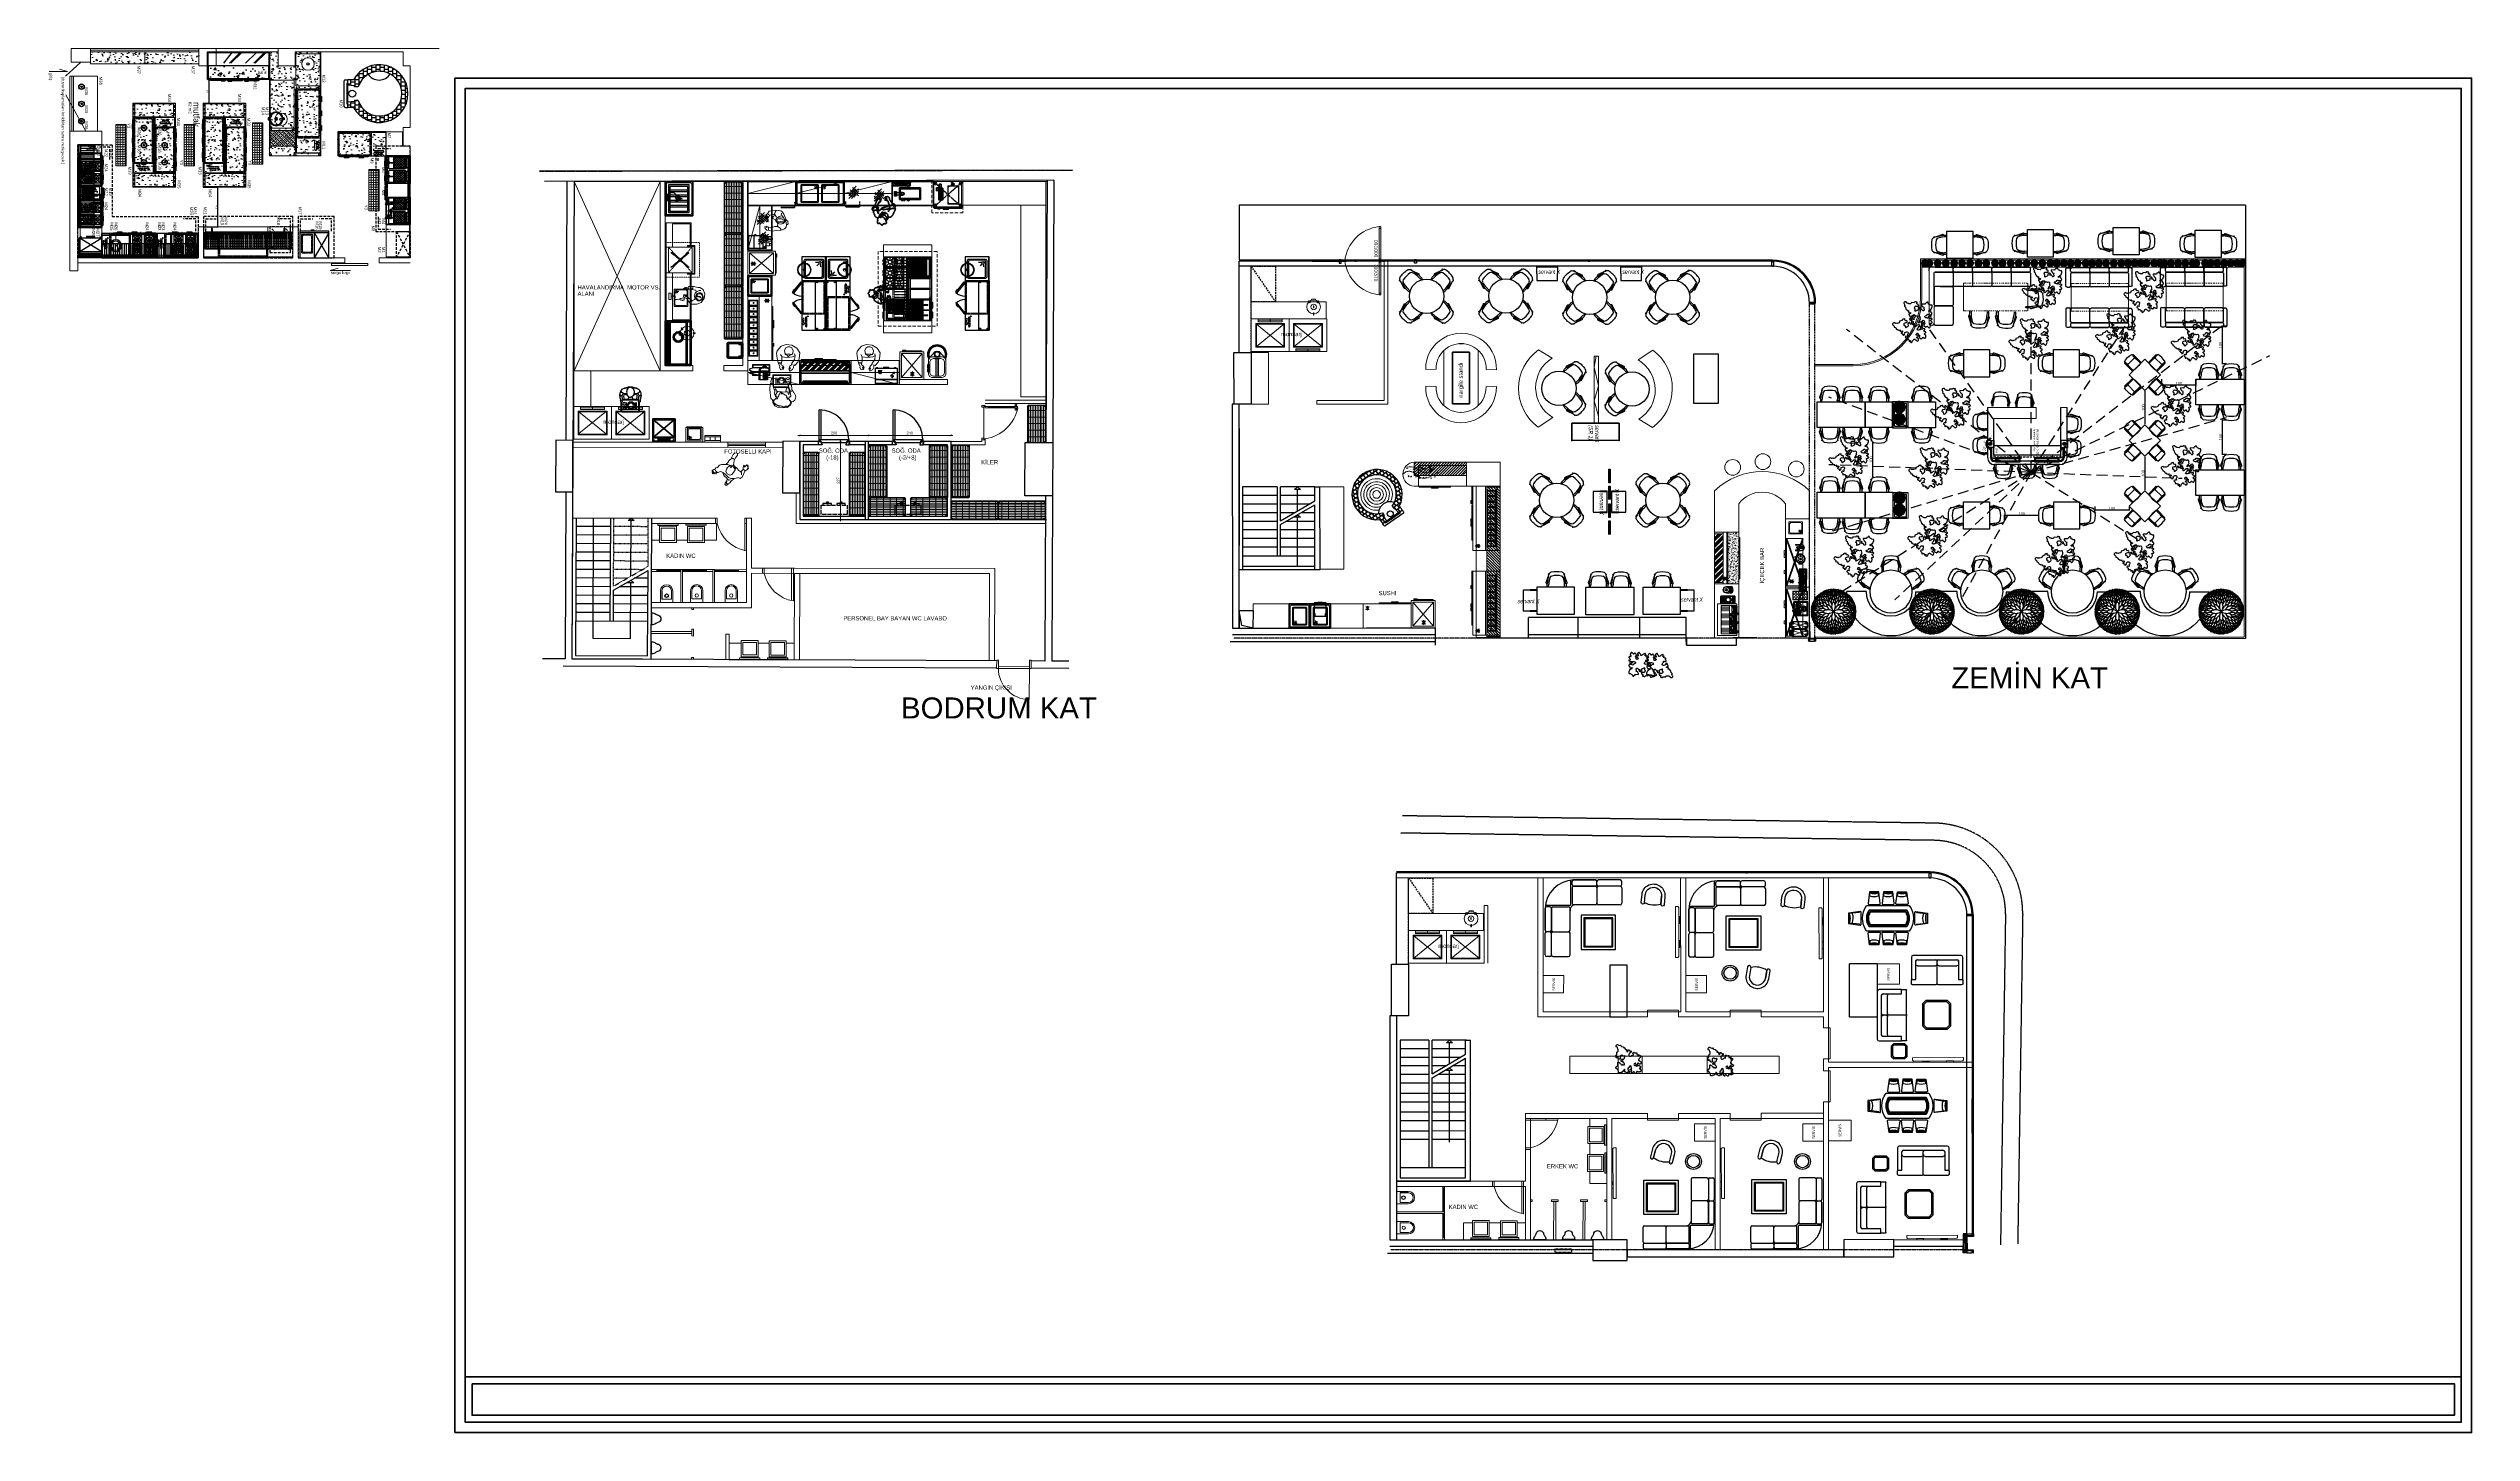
# Model space of a CAD drawing. Header units: inches. Extents: x 33469 to 138684, y -86444 to -29699.
# Drawn here: x 75210 to 82255, y -44262 to -40239 of the extents above; entities outside this region: 4.
import ezdxf
from ezdxf.enums import TextEntityAlignment as Align

# ---------------------------------------------------------------- set-up
doc = ezdxf.new("R2010")
doc.units = ezdxf.units.IN
doc.header["$MEASUREMENT"] = 0
for name, pattern in [('+4.80 kotu planı_geometri$0$otel_çekirdek_kucuk_batı$0$HIDDEN', [0.375, 0.25, -0.125]), ('20b$0$DOT2', [0.125, 0, -0.125]), ('275L00RS-A$0$CENTER2', [1.125, 0.75, -0.125, 0.125, -0.125]), ('AC-000$0$DASHED', [7.5, 5, -2.5]), ('ACAD_ISO02W100', [15, 12, -3]), ('BORDER', [1.75, 0.5, -0.25, 0.5, -0.25, 0, -0.25]), ('CENTER', [0.0065, 0.002, -0.001, 0.0005, -0.001, 0.002]), ('CENTER2', [0.7, 0.5, -0.1, 0, -0.1]), ('cta_plan_01$0$cta_plan_01$0$HIDDEN2', [4.7625, 3.175, -1.5875]), ('DASHED', [0.75, 0.5, -0.25]), ('DASHED2', [9.525, 6.35, -3.175]), ('DOT', [0.25, 0, -0.25]), ('HIDDENX2', [19.05, 12.7, -6.35]), ('±0.00 kotu planı_geometri$0$275L00RS-B$0$112$0$HIDDEN2', [0.1875, 0.125, -0.0625])]:
    doc.linetypes.add(name, pattern=pattern)
doc.layers.get('0').update_dxf_attribs({"lineweight": 9})
doc.layers.get('Defpoints').update_dxf_attribs({"lineweight": 15})
for name, color, linetype in [('$$ www.PislikMimar.com', 7, 'Continuous'), ('+4.80 kotu planı_geometri$0$0-LNS-VLG_hidden', 8, '+4.80 kotu planı_geometri$0$otel_çekirdek_kucuk_batı$0$HIDDEN'), ('+4.80 kotu planı_geometri$0$2-SPS-STC', 3, 'Continuous'), ('+4.80 kotu planı_geometri$0$3-OPN-GLS', 4, 'Continuous'), ('+4.80 kotu planı_geometri$0$4-FNS-SWF', 13, 'Continuous'), ('0-CSX-CSX', 14, '275L00RS-A$0$CENTER2'), ('0-CSX-CXS', 14, 'CENTER2'), ('0-LNS-SLN', 6, 'Continuous'), ('0-LNS-VL5', 252, 'Continuous'), ('2-SPS-IBW', 5, 'Continuous'), ('2-SPS-RCN', 2, 'Continuous'), ('3', 3, 'Continuous'), ('4', 4, 'Continuous'), ('B-FURNITURE', 22, 'Continuous'), ('CAM', 134, 'Continuous'), ('dg_bitki', 57, 'Continuous'), ('dg_downlight', 140, 'Continuous'), ('dg_elekt', 21, 'Continuous'), ('dg_sbttefris', 6, 'Continuous'), ('dg_tavan', 3, 'Continuous'), ('dg_tavantara', 63, 'Continuous'), ('dg_tefris', 22, 'Continuous'), ('dg_yazi', 41, 'Continuous'), ('Dim_YOO', 7, 'Continuous'), ('FUR', 42, 'Continuous'), ('FUR1', 8, 'Continuous'), ('HA', 9, 'Continuous'), ('Hatch_YOO', 7, 'Continuous'), ('kapı pen. yazısı', 1, 'Continuous'), ('Kiriş', 3, 'Continuous'), ('Kıtc-002 Çizgi', 7, 'Continuous'), ('M40-KOLTUKSUNGERI', 136, 'Continuous'), ('PY3', 62, 'Continuous'), ('S2000-002 Çizgi', 7, 'Continuous'), ('sıva', 181, 'Continuous'), ('user-2d', 7, 'Continuous'), ('www.proje-yardim.com', 7, 'Continuous'), ('±0.00 kotu planı_geometri$0$0-LNS-SLH', 12, 'Continuous'), ('±0.00 kotu planı_geometri$0$0-LNS-SLN', 6, 'Continuous'), ('±0.00 kotu planı_geometri$0$0-LNS-SPL', 13, 'Continuous'), ('±0.00 kotu planı_geometri$0$0-LNS-VL5', 252, 'Continuous'), ('±0.00 kotu planı_geometri$0$2-SPS-IBW', 5, 'Continuous'), ('±0.00 kotu planı_geometri$0$2-SPS-RCN', 2, 'Continuous'), ('±0.00 kotu planı_geometri$0$2-SPS-STC', 3, 'Continuous'), ('±0.00 kotu planı_geometri$0$275L00f05$0$8-KBT-BEQ', 4, 'Continuous'), ('±0.00 kotu planı_geometri$0$275L00RS-B$0$112$0$8-KBT-BEQ', 8, 'Continuous'), ('±0.00 kotu planı_geometri$0$275L00RS-B$0$8-kbt-keq', 4, 'Continuous'), ('±0.00 kotu planı_geometri$0$3-OPN-GLS', 4, 'Continuous')]:
    doc.layers.add(name, color=color, linetype=linetype)
for name, color, linetype, lineweight in [('-DWG_ANA', 7, 'Continuous', 50), ('-DWG_DETAY1', 7, 'Continuous', 25), ('-DWG_DETAY2', 7, 'Continuous', 15), ('2d-yazı', 255, 'Continuous', 20), ('BAHÇEKOY XREF$0$0ZG - GOR-ORTA', 251, 'Continuous', 30), ('cihazlar', 90, 'Continuous', 18), ('CİHAZ', 7, 'Continuous', 15), ('duvar', 1, 'Continuous', 40), ('KAPı', 7, 'Continuous', 5), ('Layer1', 11, 'Continuous', 9), ('Layer2', 150, 'Continuous', 9), ('Layer4', 200, 'Continuous', 9), ('olcu', 7, 'Continuous', 15), ('PAFTA', 251, 'Continuous', 35), ('PLAN', 253, 'Continuous', 15), ('s-kapi', 140, 'Continuous', 25), ('TARAMA', 8, 'Continuous', 9), ('TEFRIS', 251, 'Continuous', 5)]:
    doc.layers.add(name, color=color, linetype=linetype, lineweight=lineweight)
doc.layers.add('dg_tavtara7', color=7, linetype='Continuous', true_color=0xf16565)
doc.layers.add('TEFRİŞ', color=7, linetype='Continuous', lineweight=5, true_color=0xf4970b)
doc.styles.add('ATALAY', font='arial.ttf')
doc.styles.add('idea_biggg', font='swisscl.ttf', dxfattribs={"height": 12})
doc.styles.add('oz2', font='arial.ttf', dxfattribs={"height": 8})
doc.styles.get("Standard").update_dxf_attribs({"font": 'arial.ttf'})
doc.styles.add('TAKSİM', font='GOTHIC.TTF', dxfattribs={"height": 20})
doc.dimstyles.new('Copy of 1_100', dxfattribs={"dimscale": 25, "dimtxt": 8, "dimasz": 0.15, "dimexe": 0.2, "dimexo": 0, "dimgap": 0.1, "dimtad": 1, "dimrnd": 1, "dimzin": 12, "dimdsep": 46, "dimtxsty": 'oz2', "dimblk": 'OBLIQUE', "dimcen": 0, "dimdle": 0.2, "dimse1": 1, "dimse2": 1, "dimclrd": 256, "dimclre": 256, "dimclrt": 256, "dimadec": 0, "dimazin": 0, "dimtfac": 0.18, "dimtix": 1, "dimtmove": 2, "dimatfit": 0, "dimldrblk": 'OBLIQUE', "dimfxl": 1, "dimtolj": 1, "dimtzin": 0, "dimlwd": -1, "dimlwe": -1, "dimarcsym": 0})
doc.dimstyles.new('ISO-25', dxfattribs={"dimtxt": 8, "dimasz": 2.5, "dimexe": 1.25, "dimexo": 0.625, "dimtad": 1, "dimdec": 0, "dimtxsty": 'Standard', "dimcen": 2.5, "dimadec": 0, "dimazin": 0, "dimtfac": 1, "dimtdec": 0, "dimtmove": 0, "dimatfit": 3, "dimfxl": 1, "dimarcsym": 0})
doc.dimstyles.new('OLCU50', dxfattribs={"dimtxt": 5, "dimasz": 3, "dimexe": 1.25, "dimexo": 0.625, "dimtad": 1, "dimdec": 0, "dimtxsty": 'Standard', "dimblk": 'OBLIQUE', "dimcen": 2.5, "dimclrd": 256, "dimclre": 251, "dimclrt": 25, "dimadec": 0, "dimazin": 0, "dimtfac": 1, "dimtdec": 0, "dimtmove": 0, "dimatfit": 3, "dimldrblk": 'OBLIQUE', "dimfxl": 1, "dimarcsym": 0})
pattern_1 = [(0, (0, 0), (0, 27.5), [20, -7.5]), (90, (0, 0), (-27.5, 2e-15), [20, -7.5])]

# ---------------------------------------------------------------- blocks, each defined once
blk = doc.blocks.new('453')
blk.add_lwpolyline([(79481.7, -39934.8), (79486.7, -39934.8), (79486.7, -39939.8), (79481.7, -39939.8)], close=True)
at = {"layer": 'duvar'}
for p, q in [((79376.7, -40034.8), (79376.7, -40032.8)), ((79491.7, -40034.8), (79491.7, -40032.8))]:
    blk.add_line(p, q, dxfattribs=at)
at = {"layer": 'KAPı'}
for p, q in [((79481.7, -40029.8), (79481.7, -39939.8)), ((79486.7, -40029.8), (79486.7, -39939.8))]:
    blk.add_line(p, q, dxfattribs=at)
for points in [[(79381.7, -40032.3), (79379.2, -40032.3), (79379.2, -40035.3), (79384.2, -40035.3), (79384.2, -40034.8)], [(79381.7, -40032.3), (79381.7, -40034.8), (79384.2, -40034.8)], [(79486.7, -40032.3), (79489.2, -40032.3), (79489.2, -40035.3), (79484.2, -40035.3), (79484.2, -40034.8)]]:
    blk.add_lwpolyline(points, dxfattribs=at)
blk.add_lwpolyline([(79486.7, -40034.8), (79481.7, -40034.8), (79481.7, -40029.8), (79486.7, -40029.8)], close=True, dxfattribs=at)
blk.add_arc((79494, -40047), 112.9, 96.20755, 173.79245, dxfattribs=at)
at = {"layer": 'sıva'}
for p, q in [((79379.2, -40032.3), (79371.7, -40032.3)), ((79379.2, -40035.3), (79371.7, -40035.3)), ((79489.2, -40032.3), (79496.7, -40032.3)), ((79489.2, -40035.3), (79496.7, -40035.3))]:
    blk.add_line(p, q, dxfattribs=at)
at = {"layer": 'kapı pen. yazısı'}
blk.add_text('100/210', height=10, rotation=90, dxfattribs=at).set_placement((79477.8, -40024.2))
blk = doc.blocks.new('333')
at = {"layer": 'CİHAZ', "color": 3, "linetype": 'ACAD_ISO02W100'}
for p, q in [((11360.4, 4166.2), (11348.7, 4166.2)), ((11348.7, 4162.3), (11348.7, 4166.2)), ((11360.4, 4166.2), (11360.4, 4162.3))]:
    blk.add_line(p, q, dxfattribs=at)
for points in [[(11344.7, 4156.5), (11343.6, 4155.3), (11339.1, 4159.8), (11340.3, 4161)], [(11364.6, 4156.5), (11365.8, 4155.3), (11370.2, 4159.8), (11369, 4161)], [(11353.8, 4146.1), (11355.3, 4146.1), (11355.3, 4141), (11353.8, 4141)], [(11355.5, 4119.5), (11353.8, 4119.5), (11353.8, 4125.9), (11355.5, 4125.9)]]:
    blk.add_lwpolyline(points, close=True, dxfattribs=at)
at = {"layer": 'CİHAZ', "color": 3, "linetype": 'Continuous'}
blk.add_circle((11354.7, 4143.2), 20, dxfattribs=at)
at = {"layer": 'CİHAZ', "color": 3}
blk.add_circle((11354.7, 4143.2), 8.16, dxfattribs=at)
blk = doc.blocks.new('117')
at = {"layer": '-DWG_ANA', "color": 4}
blk.add_line((11002.5, 4454.8), (11006, 4457.8), dxfattribs=at)
at = {"layer": '-DWG_ANA', "color": 1}
for points in [[(11003, 4455.2), (11003.8, 4455.9), (11003.9, 4455.8), (11003.1, 4455.1)], [(11003.9, 4456), (11004.2, 4456.2), (11004.3, 4456.1), (11004, 4455.9)], [(11004.3, 4456.3), (11004.5, 4456.6), (11004.6, 4456.5), (11004.4, 4456.2)], [(11004.7, 4456.7), (11005.5, 4457.4), (11005.6, 4457.2), (11004.8, 4456.6)]]:
    blk.add_lwpolyline(points, close=True, dxfattribs=at)
at = {"layer": 'cihazlar', "linetype": 'CENTER', "ltscale": 20}
for p, q in [((11006, 4523.8), (10931.4, 4454.8)), ((10931.4, 4523.8), (11004.3, 4456.4))]:
    blk.add_line(p, q, dxfattribs=at)
at = {"layer": 'CİHAZ', "color": 4}
for p, q in [((10931.4, 4529.8), (11006, 4529.8)), ((10931.4, 4454.8), (10931.4, 4529.8)), ((10931.4, 4529.8), (11006, 4529.8)), ((11006, 4523.8), (10931.4, 4523.8)), ((11006, 4529.8), (11006, 4457.8)), ((11006, 4529.8), (11006, 4523.8)), ((10927.3, 4447.2), (10927.3, 4468.7)), ((10927.3, 4468.7), (10931.4, 4468.7)), ((11010, 4447.2), (10927.3, 4447.2)), ((10929.3, 4449.2), (10929.3, 4466.7)), ((10929.3, 4466.7), (10931.4, 4466.7)), ((11008, 4449.2), (10929.3, 4449.2)), ((11002.5, 4454.8), (10931.4, 4454.8)), ((11006, 4468.7), (11010, 4468.7)), ((11006, 4466.7), (11008, 4466.7)), ((11008, 4466.7), (11008, 4449.2)), ((11010, 4468.7), (11010, 4447.2))]:
    blk.add_line(p, q, dxfattribs=at)
at = {"layer": 'CİHAZ'}
blk.add_line((11006, 4526.8), (11006, 4457.8), dxfattribs=at)
at = {"layer": 'Kıtc-002 Çizgi', "color": 4, "linetype": 'DASHED'}
for points in [[(10946.8, 4514.3), (10948.2, 4515.7)], [(10946.8, 4514.3), (10965.5, 4491.1)], [(10948.2, 4515.7), (10966.9, 4492.5)], [(10970.6, 4492.6), (10989.2, 4515.7)], [(10972, 4491.2), (10990.6, 4514.3)], [(10989.2, 4515.7), (10990.6, 4514.3)], [(10965.4, 4487.4), (10946.8, 4465.3)], [(10948.2, 4463.9), (10946.8, 4465.3)], [(10966.8, 4486), (10948.2, 4463.9)], [(10970.5, 4486.1), (10989.2, 4463.9)], [(10971.9, 4487.5), (10990.6, 4465.3)], [(10989.2, 4463.9), (10990.6, 4465.3)]]:
    blk.add_lwpolyline(points, dxfattribs=at)
blk.add_circle((10968.7, 4489.3), 3.63, dxfattribs=at)
blk = doc.blocks.new('118')
at = {"layer": 'CİHAZ', "color": 6}
for p, q in [((11280.6, 4457.6), (11210.6, 4457.6)), ((11210.6, 4457.6), (11210.6, 4382.6)), ((11210.6, 4454.6), (11280.6, 4454.6)), ((11280.6, 4382.6), (11280.6, 4457.6)), ((11210.6, 4382.6), (11280.6, 4382.6))]:
    blk.add_line(p, q, dxfattribs=at)
at = {"layer": 'CİHAZ'}
for p, q in [((11210.6, 4436.6), (11277.6, 4436.6)), ((11210.6, 4385.6), (11277.6, 4385.6)), ((11277.6, 4385.6), (11277.6, 4436.6))]:
    blk.add_line(p, q, dxfattribs=at)
blk = doc.blocks.new('A$C2EE743A7')
at = {"layer": 'CİHAZ'}
h = blk.add_hatch(dxfattribs=at)
h.set_pattern_fill('DASH', color=256, scale=2, style=0)
h.set_pattern_definition([(0, (-3587.83866, 34.02683), (0.25, 0.25), [0.25, -0.25])])
h.paths.add_polyline_path([(3.3, 5.6, 1), (0, 5.6, 1)])
for points in [[(1.1, 3.3), (1.4, 3.3), (1.4, 0), (1.1, 0)], [(6, 2), (5.8, 1.7), (3.4, 4.1), (3.6, 4.3)], [(6.8, 7.3), (6.8, 7), (3.5, 7), (3.5, 7.3)]]:
    blk.add_lwpolyline(points, close=True, dxfattribs=at)
for radius in [1.67, 0.617]:
    blk.add_circle((1.7, 5.6), radius, dxfattribs=at)
blk = doc.blocks.new('A$C7E1C5E6E')
at = {"layer": 'CİHAZ'}
blk.add_lwpolyline([(0, 0), (50, 0), (50, 40), (0, 40)], close=True, dxfattribs=at)
blk.add_lwpolyline([(7, 2), (43, 2, 0.414214), (48, 7), (48, 33, 0.414214), (43, 38), (7, 38, 0.414214), (2, 33), (2, 7, 0.414214)], format="xyb", close=True, dxfattribs=at)
blk.add_blockref('A$C2EE743A7', (5, 27.6), dxfattribs=at)
blk = doc.blocks.new('20')
at = {"layer": 'CİHAZ'}
for points in [[(18.5, 44.5), (0, 44.5), (0, 38.2), (18.5, 38.2), (18.5, 44.5), (18.5, 44.5)], [(9.2, 38.2), (9.2, 38.8), (9, 38.7), (8.8, 38.1), (8.5, 36.9), (8.3, 33.6), (8.3, 30.1), (9, 27.4), (9.8, 26.6), (10.9, 26.3), (13.2, 26.5), (15.6, 27), (17.5, 27.1), (18.4, 26), (18.5, 24.1), (18.3, 21.6), (17.4, 16.2), (17.4, 11.9)], [(9.3, 38.2), (8.8, 35.2), (8.6, 32.1), (8.9, 29.2), (9.7, 27.4), (11.2, 26.8), (13.2, 27), (17.3, 27.7), (18.6, 26.7), (19, 25), (18.5, 20.3), (17.9, 15.6), (17.9, 11.9)], [(20.4, 0.3), (13.9, 0), (15.5, 11.9), (19, 11.9), (20.4, 0.3), (20.4, 0.3)], [(19, 11.9), (19.2, 11.9), (22.1, 3), (21.9, 2.9), (19, 11.9), (19, 11.9)]]:
    blk.add_lwpolyline(points, dxfattribs=at)
blk = doc.blocks.new('119')
at = {"layer": 'CİHAZ', "color": 6}
blk.add_line((10997.6, 4215.4), (11137.6, 4215.4), dxfattribs=at)
blk.add_lwpolyline([(11133.6, 4143.4), (10997.6, 4143.4), (10997.6, 4218.4), (11137.6, 4218.4), (11137.6, 4143.4), (11135.6, 4143.4)], dxfattribs=at)
at = {"layer": 'CİHAZ'}
blk.add_lwpolyline([(11133.6, 4146.4), (11000.6, 4146.4), (11000.6, 4197.4), (11137.6, 4197.4), (11137.6, 4146.4), (11135.6, 4146.4)], dxfattribs=at)
at = {"layer": 'CİHAZ', "xscale": -1}
for name, p in [('A$C7E1C5E6E', (11089.8, 4152.6)), ('20', (11078.2, 4163.2))]:
    blk.add_blockref(name, p, dxfattribs=at)
blk = doc.blocks.new('304')
at = {"layer": 'cihazlar', "linetype": 'CENTER', "ltscale": 25}
blk.add_lwpolyline([(10918.9, 4432.9), (11018.9, 4432.9), (11018.9, 4532.9), (10918.9, 4532.9)], close=True, dxfattribs=at)
at = {"layer": '-DWG_ANA', "color": 0}
for name, p in [('119', (-206.2, 314.4)), ('117', (0, 0)), ('118', (-204.6, 75.2))]:
    blk.add_blockref(name, p, dxfattribs=at)
blk = doc.blocks.new('3245')
at = {"layer": '-DWG_ANA', "color": 6}
for points in [[(78792.4, -38240.2), (78922.4, -38240.2), (78922.4, -38165.2), (78792.4, -38165.2)], [(78792.4, -38229.2), (78922.4, -38229.2), (78922.4, -38169.2), (78792.4, -38169.2)]]:
    blk.add_lwpolyline(points, close=True, dxfattribs=at)
at = {"layer": '-DWG_ANA', "color": 0}
for points in [[(78793.8, -38223.1), (78793.8, -38171.4)], [(78796.6, -38171.4), (78796.6, -38223.1)], [(78918.3, -38223.1), (78918.3, -38171.2)], [(78921.1, -38171.2), (78921.1, -38223.1)]]:
    blk.add_lwpolyline(points, dxfattribs=at)
for points in [[(78918.6, -38169.2, 0.207371), (78916.4, -38168.2), (78798.4, -38168.2, 0.207371), (78796.3, -38169.2)], [(78795.4, -38229.2), (78795.4, -38234.2, 0.414214), (78798.4, -38237.2), (78916.4, -38237.2, 0.414214), (78919.4, -38234.2), (78919.4, -38224.7)]]:
    blk.add_lwpolyline(points, format="xyb", dxfattribs=at)
at = {"layer": '-DWG_ANA', "color": 6}
for points in [[(78918.3, -38172.8, 0.163034), (78916.4, -38172.2), (78798.4, -38172.2, 0.167949), (78796.6, -38172.8)], [(78795.8, -38224.5, 0.281727), (78798.4, -38226.2), (78916.4, -38226.2, 0.280059), (78919.1, -38224.6, 0.280059)]]:
    blk.add_lwpolyline(points, format="xyb", dxfattribs=at)
at = {"layer": '-DWG_ANA', "color": 0}
blk.add_lwpolyline([(78796.6, -38176.7), (78918.3, -38176.7), (78918.3, -38179.6), (78796.6, -38179.6)], close=True, dxfattribs=at)
at = {"layer": '-DWG_ANA', "color": 4}
for radius in [15, 12]:
    blk.add_circle((78875.4, -38203.1), radius, dxfattribs=at)
at = {"layer": '-DWG_ANA', "color": 0}
for centre, start, end in [((78795.2, -38171.2), 353.44102, 186.55898), ((78919.7, -38171.1), 353.44102, 186.55898), ((78795.2, -38223.2), 173.44102, 6.55898), ((78919.7, -38223.2), 173.44102, 6.55898)]:
    blk.add_arc(centre, 1.43, start, end, dxfattribs=at)
blk.add_blockref('333', (67531.8, -42371.9), dxfattribs=at)
blk = doc.blocks.new('f')
at = {"layer": '-DWG_DETAY1', "color": 4, "linetype": 'Continuous'}
for points in [[(11383.9, 4462.9), (11378.9, 4462.9), (11378.9, 4467.9), (11376.9, 4467.9), (11376.9, 4462.9), (11376.9, 4459.9), (11375.9, 4459.9), (11375.9, 4457.9, 0.414214), (11376.9, 4456.9), (11378.9, 4456.9, 0.414214), (11379.9, 4457.9), (11379.9, 4459.9), (11378.9, 4459.9), (11378.9, 4460.9), (11383.9, 4460.9)], [(11387.9, 4462.9), (11392.9, 4462.9), (11392.9, 4467.9), (11394.9, 4467.9), (11394.9, 4462.9), (11394.9, 4459.9), (11395.9, 4459.9), (11395.9, 4457.9, -0.414214), (11394.9, 4456.9), (11392.9, 4456.9, -0.414214), (11391.9, 4457.9), (11391.9, 4459.9), (11392.9, 4459.9), (11392.9, 4460.9), (11387.9, 4460.9)]]:
    blk.add_lwpolyline(points, format="xyb", dxfattribs=at)
at = {"layer": '-DWG_DETAY1', "color": 4}
for points in [[(11381.4, 4436.1), (11373, 4437.2)], [(11382.3, 4434.2), (11374.8, 4433.6)], [(11383.3, 4432.3), (11376.6, 4430)], [(11384.2, 4430.4), (11378.4, 4426.4)], [(11385.2, 4428.5), (11380.2, 4422.8)], [(11386.1, 4426.6), (11382, 4419.3)], [(11382.8, 4437.6), (11388.2, 4426.9)]]:
    blk.add_lwpolyline(points, dxfattribs=at)
blk.add_circle((11385.9, 4461.9), 2, dxfattribs=at)
for centre, radius, start, end in [((11385.8, 4448), 14, 289.84543, 89.75881), ((11385.5, 4432.2), 6, 296.56505, 116.56505)]:
    blk.add_arc(centre, radius, start, end, dxfattribs=at)
blk = doc.blocks.new('i')
at = {"layer": '-DWG_ANA', "color": 6, "lineweight": 50}
blk.add_lwpolyline([(11247.3, 3990.3), (11247.3, 4070.3), (11347.3, 4070.3), (11347.3, 3990.3)], close=True, dxfattribs=at)
at = {"layer": '-DWG_DETAY1', "color": 6}
blk.add_lwpolyline([(11250.3, 3998.3), (11250.3, 4067.3), (11344.3, 4067.3), (11344.3, 3998.3, -0.414214), (11339.3, 3993.3), (11255.3, 3993.3, -0.414214)], format="xyb", close=True, dxfattribs=at)
at = {"layer": '-DWG_DETAY1', "color": 5}
for points in [[(11257.3, 4061.3), (11257.3, 4001.3), (11337.3, 4001.3), (11337.3, 4061.3)], [(11261.3, 4057.3), (11261.3, 4005.3), (11333.3, 4005.3), (11333.3, 4057.3)]]:
    blk.add_lwpolyline(points, close=True, dxfattribs=at)
at = {"layer": '-DWG_DETAY1', "color": 5, "linetype": 'Continuous'}
for points in [[(11273.3, 4057.3), (11273.3, 4005.3), (11277.3, 4005.3), (11277.3, 4057.3)], [(11288.3, 4057.3), (11288.3, 4005.3), (11292.3, 4005.3), (11292.3, 4057.3)], [(11303.3, 4057.3), (11303.3, 4005.3), (11307.3, 4005.3), (11307.3, 4057.3)], [(11318.3, 4057.3), (11318.3, 4005.3), (11322.3, 4005.3), (11322.3, 4057.3)]]:
    blk.add_lwpolyline(points, close=True, dxfattribs=at)
at = {"layer": '-DWG_ANA', "color": 0}
blk.add_blockref('f', (-84.8, -397.6), dxfattribs=at)
blk = doc.blocks.new('0460')
at = {"layer": 'KAPı'}
h = blk.add_hatch(dxfattribs=at)
h.set_pattern_fill('GRATE', color=4, scale=6, style=0)
h.set_pattern_definition([(0, (8337.18, -1305.273), (0, 4.7625), []), (90, (8337.18, -1305.273), (-19.05, 1e-15), [])])
h.paths.add_polyline_path([(6813.5, 3752, -0.414214), (6815.5, 3750, -1), (6811.5, 3750), (6811.5, 3701, -1), (6815.5, 3701, -0.414214), (6813.5, 3699), (6961.5, 3699, -0.414214), (6959.5, 3701, -1), (6963.5, 3701), (6963.5, 3750, -1), (6959.5, 3750, -0.414214), (6961.5, 3752)])
at = {"layer": 'CİHAZ', "color": 6, "lineweight": 35}
for points in [[(6811.5, 3750), (6811.5, 3701)], [(6961.5, 3752), (6813.5, 3752)], [(6963.5, 3701), (6963.5, 3750)], [(6813.5, 3699), (6961.5, 3699)]]:
    blk.add_lwpolyline(points, dxfattribs=at)
for centre in [(6813.5, 3750), (6961.5, 3750), (6813.5, 3701), (6961.5, 3701)]:
    blk.add_circle(centre, 2, dxfattribs=at)
blk = doc.blocks.new('777')
at = {"layer": '-DWG_ANA', "color": 3}
blk.add_lwpolyline([(6788, 3711), (6827.2, 3711, 0.414214), (6830.2, 3714), (6830.2, 3753, 0.414214), (6827.2, 3756), (6788, 3756, 0.414214), (6785, 3753), (6785, 3714, 0.414214)], format="xyb", close=True, dxfattribs=at)
at = {"layer": '-DWG_DETAY1', "color": 0}
blk.add_lwpolyline([(6789.5, 3714.5), (6825.7, 3714.5, 0.414214), (6826.7, 3715.5), (6826.7, 3751.5, 0.414214), (6825.7, 3752.5), (6789.5, 3752.5, 0.414214), (6788.5, 3751.5), (6788.5, 3715.5, 0.414214)], format="xyb", close=True, dxfattribs=at)
for points in [[(6789.5, 3751.5), (6791.5, 3751.5), (6791.5, 3744.9), (6789.5, 3744.9)], [(6823.7, 3751.5), (6825.7, 3751.5), (6825.7, 3744.9), (6823.7, 3744.9)], [(6803.5, 3714.5), (6814.4, 3714.5), (6814.4, 3712.3), (6803.5, 3712.3)]]:
    blk.add_lwpolyline(points, close=True)
blk = doc.blocks.new('A$C185E62C8')
at = {"layer": 's-kapi', "linetype": 'ACAD_ISO02W100'}
for points in [[(75, 8), (0, 8), (0, 35), (75, 35)], [(14, 3), (14, 0), (20, 0), (20, 3)], [(54, 3), (54, 0), (60, 0), (60, 3)]]:
    blk.add_lwpolyline(points, close=True, dxfattribs=at)
for points in [[(5, 8), (5, 3), (30, 3), (30, 8)], [(22.9, 3), (12.9, 3)], [(45, 8), (45, 3), (70, 3), (70, 8)]]:
    blk.add_lwpolyline(points, dxfattribs=at)
blk = doc.blocks.new('A$C65CD48C0')
at = {"layer": 's-kapi', "linetype": 'Continuous'}
for points in [[(0, 102), (0, 92), (5, 92), (10, 101), (10, 102)], [(87.5, 91), (87.5, 86), (1.5, 86), (1.5, 91), (6.5, 91), (9.5, 96), (79.5, 96), (82.5, 91)], [(89, 102), (89, 92), (84, 92), (79, 101), (79, 102)]]:
    blk.add_lwpolyline(points, close=True, dxfattribs=at)
for points in [[(81.5, 86), (81.5, 0.2)], [(87.5, 86), (87.5, 0)]]:
    blk.add_lwpolyline(points, dxfattribs=at)
blk.add_arc((87.5, 86), 86, 180, 270, dxfattribs=at)
blk = doc.blocks.new('66')
at = {"layer": 'CİHAZ'}
for p, q in [((7789.2, 3223), (7789.2, 3313)), ((7789.2, 3313), (7829.2, 3313)), ((7789.2, 3313), (7829.2, 3313)), ((7789.2, 3313), (7789.2, 3313)), ((7789.2, 3307), (7789.2, 3313)), ((7789.2, 3313), (7789.2, 3313)), ((7829.2, 3307), (7789.2, 3307)), ((7829.2, 3307), (7825, 3307)), ((7829.2, 3313), (7829.2, 3225)), ((7829.2, 3225), (7829.2, 3313)), ((7829.2, 3225), (7829.2, 3313)), ((7829.2, 3225), (7829.2, 3313)), ((7829.2, 3313), (7829.2, 3223)), ((7829.2, 3313), (7829.2, 3307)), ((7829.2, 3313), (7829.2, 3307)), ((7829.2, 3307), (7829.2, 3313)), ((7829.2, 3307), (7829.2, 3223)), ((7829.2, 3307), (7829.2, 3223)), ((7829.2, 3223), (7829.2, 3307)), ((7789.2, 3224.9), (7829.2, 3224.9)), ((7829.2, 3223), (7789.2, 3223)), ((7794.5, 3224.9), (7793.6, 3224.9)), ((7793.6, 3224.9), (7794.5, 3224.9)), ((7793.6, 3223), (7794.5, 3223)), ((7794.5, 3223), (7793.6, 3223)), ((7796.5, 3224.9), (7794.5, 3224.9)), ((7794.5, 3224.9), (7796.5, 3224.9)), ((7794.5, 3223), (7796.5, 3223)), ((7796.5, 3223), (7794.5, 3223)), ((7798.6, 3224.9), (7796.5, 3224.9)), ((7796.5, 3224.9), (7798.6, 3224.9)), ((7796.5, 3223), (7798.6, 3223)), ((7798.6, 3223), (7796.5, 3223)), ((7799.5, 3224.9), (7798.6, 3224.9)), ((7798.6, 3224.9), (7799.5, 3224.9)), ((7798.6, 3223), (7799.5, 3223)), ((7799.5, 3223), (7798.6, 3223))]:
    blk.add_line(p, q, dxfattribs=at)
at = {"layer": 'CİHAZ', "color": 1}
for points in [[(7825.9, 3230.2), (7792.2, 3230.2), (7792.2, 3302.1), (7826.2, 3302.1)], [(7825.1, 3302.1), (7826.2, 3302.1), (7826.2, 3230.2), (7825.5, 3230.2)]]:
    blk.add_lwpolyline(points, dxfattribs=at)
at = {"layer": 'KAPı'}
for p, q in [((7791.6, 3311.8), (7791.6, 3308.2)), ((7793.5, 3311.8), (7793.5, 3308.2)), ((7795.6, 3311.8), (7795.6, 3308.2)), ((7797.5, 3311.8), (7797.5, 3308.2)), ((7799.6, 3311.8), (7799.6, 3308.2)), ((7801.6, 3311.8), (7801.6, 3308.2)), ((7803.5, 3311.8), (7803.5, 3308.2)), ((7805.6, 3311.8), (7805.6, 3308.2)), ((7807.5, 3311.8), (7807.5, 3308.2)), ((7809.6, 3311.8), (7809.6, 3308.2)), ((7811.6, 3311.8), (7811.6, 3308.2)), ((7813.3, 3311.8), (7813.3, 3308.2)), ((7814.8, 3311.8), (7814.8, 3308.2)), ((7816.9, 3311.8), (7816.9, 3308.2)), ((7818.9, 3311.8), (7818.9, 3308.2)), ((7820.9, 3311.8), (7820.9, 3308.2)), ((7822.8, 3311.8), (7822.8, 3308.2)), ((7824.9, 3311.8), (7824.9, 3308.2)), ((7826.9, 3311.8), (7826.9, 3308.2))]:
    blk.add_line(p, q, dxfattribs=at)
blk = doc.blocks.new('0229')
at = {"layer": 'CİHAZ', "color": 6}
for p, q in [((7554.3, 2957.7), (7474.3, 2957.7)), ((7554.3, 2874.4), (7474.3, 2874.4))]:
    blk.add_line(p, q, dxfattribs=at)
at = {"layer": 'CİHAZ'}
for p, q in [((7476.3, 2947.9), (7476.3, 2913.2)), ((7476.3, 2947.9), (7476.3, 2913.2)), ((7476.3, 2947.9), (7476.3, 2913.2)), ((7476.3, 2947.9), (7476.3, 2913.2)), ((7476.3, 2947.9), (7514.3, 2947.9)), ((7476.3, 2947.9), (7482.8, 2947.9)), ((7476.3, 2931.1), (7476.3, 2930.1)), ((7476.3, 2930.1), (7476.3, 2931.1)), ((7476.3, 2913.2), (7476.3, 2878.5)), ((7476.3, 2913.2), (7476.3, 2878.5)), ((7476.3, 2913.2), (7476.3, 2878.5)), ((7476.3, 2913.2), (7476.3, 2878.5)), ((7476.3, 2913.2), (7514.3, 2913.2)), ((7476.3, 2913.2), (7482.8, 2913.2)), ((7476.3, 2913.2), (7514.3, 2913.2)), ((7514.3, 2913.2), (7476.3, 2913.2)), ((7476.3, 2913.2), (7514.3, 2913.2)), ((7476.3, 2913.2), (7514.3, 2913.2)), ((7477.1, 2947.7), (7476.4, 2946.9)), ((7477.1, 2947.7), (7476.4, 2946.9)), ((7477, 2913.3), (7476.4, 2914.1)), ((7477.1, 2913), (7476.4, 2912.2)), ((7477.1, 2913), (7476.4, 2912.2)), ((7477.1, 2947.7), (7477.1, 2947.7)), ((7477.1, 2913), (7477.1, 2913)), ((7478.2, 2945.4), (7478.2, 2931.1)), ((7478.2, 2930.1), (7478.2, 2915.7)), ((7478.2, 2910.7), (7478.2, 2896.4)), ((7479.2, 2945.9), (7494.8, 2945.9)), ((7494.8, 2945.9), (7479.2, 2945.9)), ((7494.8, 2945.9), (7479.2, 2945.9)), ((7479.2, 2911.2), (7494.8, 2911.2)), ((7494.8, 2911.2), (7479.2, 2911.2)), ((7494.8, 2911.2), (7479.2, 2911.2)), ((7494.8, 2915.2), (7479.3, 2915.2)), ((7479.3, 2915.2), (7494.8, 2915.2)), ((7479.3, 2915.2), (7494.8, 2915.2)), ((7494.8, 2915.2), (7479.3, 2915.2)), ((7483.8, 2947.9), (7514.3, 2947.9)), ((7514.3, 2947.9), (7483.8, 2947.9)), ((7483.8, 2947.9), (7514.3, 2947.9)), ((7483.8, 2913.2), (7514.3, 2913.2)), ((7514.3, 2913.2), (7483.8, 2913.2)), ((7483.8, 2913.2), (7514.3, 2913.2)), ((7495.9, 2947.9), (7494.8, 2947.9)), ((7495.9, 2947.9), (7494.8, 2947.9)), ((7495.9, 2913.2), (7494.8, 2913.2)), ((7495.9, 2913.2), (7494.8, 2913.2)), ((7494.8, 2913.2), (7495.9, 2913.2)), ((7495.9, 2913.2), (7494.8, 2913.2)), ((7495.9, 2947.9), (7495.9, 2947.9)), ((7495.9, 2945.9), (7511.3, 2945.9)), ((7511.3, 2945.9), (7495.9, 2945.9)), ((7511.3, 2945.9), (7495.9, 2945.9)), ((7511.3, 2915.2), (7495.9, 2915.2)), ((7495.9, 2915.2), (7511.3, 2915.2)), ((7495.9, 2915.2), (7511.3, 2915.2)), ((7511.3, 2915.2), (7495.9, 2915.2)), ((7495.9, 2913.2), (7495.9, 2913.2)), ((7495.9, 2911.2), (7511.3, 2911.2)), ((7511.3, 2911.2), (7495.9, 2911.2)), ((7511.3, 2911.2), (7495.9, 2911.2)), ((7512.4, 2931.1), (7512.4, 2945.6)), ((7512.4, 2931.1), (7512.4, 2945.6)), ((7512.4, 2945.6), (7512.4, 2931.1)), ((7512.4, 2931.1), (7512.4, 2945.6)), ((7512.4, 2915.6), (7512.4, 2930.1)), ((7512.4, 2930.1), (7512.4, 2915.6)), ((7512.4, 2915.6), (7512.4, 2930.1)), ((7512.4, 2915.6), (7512.4, 2930.1)), ((7512.4, 2896.4), (7512.4, 2910.9)), ((7512.4, 2896.4), (7512.4, 2910.9)), ((7512.4, 2910.9), (7512.4, 2896.4)), ((7512.4, 2896.4), (7512.4, 2910.9)), ((7513.4, 2913.5), (7514, 2914.3)), ((7514, 2914.3), (7513.4, 2913.5)), ((7514.3, 2947.2), (7513.7, 2947.9)), ((7514.3, 2947.2), (7513.7, 2947.9)), ((7514.3, 2912.5), (7513.7, 2913.2)), ((7514.3, 2912.5), (7513.7, 2913.2)), ((7514.3, 2947.9), (7514.3, 2913.2)), ((7514.3, 2947.9), (7514.3, 2913.2)), ((7514.3, 2947.9), (7514.3, 2913.2)), ((7514.3, 2947.9), (7514.3, 2913.2)), ((7514.3, 2947.9), (7514.3, 2913.2)), ((7514.3, 2947.9), (7514.3, 2913.2)), ((7514.3, 2947.9), (7514.3, 2913.2)), ((7514.3, 2947.9), (7514.3, 2913.2)), ((7514.3, 2947.9), (7514.3, 2947.9)), ((7514.3, 2947.9), (7514.3, 2913.2)), ((7514.3, 2947.9), (7514.3, 2913.2)), ((7514.3, 2947.9), (7514.3, 2913.2)), ((7514.3, 2947.9), (7514.3, 2913.2)), ((7514.3, 2947.9), (7552.4, 2947.9)), ((7514.3, 2947.2), (7514.3, 2947.2)), ((7514.3, 2930.1), (7514.3, 2931.1)), ((7514.3, 2931.1), (7514.3, 2930.1)), ((7514.3, 2931.1), (7514.3, 2930.1)), ((7514.3, 2930.1), (7514.3, 2931.1)), ((7514.3, 2913.2), (7514.3, 2878.5)), ((7514.3, 2913.2), (7514.3, 2878.5)), ((7514.3, 2913.2), (7514.3, 2878.5)), ((7514.3, 2913.2), (7514.3, 2878.5)), ((7514.3, 2913.2), (7514.3, 2878.5)), ((7514.3, 2913.2), (7514.3, 2878.5)), ((7514.3, 2913.2), (7514.3, 2878.5)), ((7514.3, 2913.2), (7514.3, 2878.5)), ((7514.3, 2913.2), (7514.3, 2913.2)), ((7514.3, 2913.2), (7514.3, 2878.5)), ((7514.3, 2913.2), (7514.3, 2878.5)), ((7514.3, 2913.2), (7514.3, 2878.5)), ((7514.3, 2913.2), (7514.3, 2878.5)), ((7514.3, 2913.2), (7552.4, 2913.2)), ((7514.3, 2912.5), (7514.3, 2912.5)), ((7514.4, 2947.9), (7520.8, 2947.9)), ((7515.1, 2947.7), (7514.4, 2946.9)), ((7515.1, 2947.7), (7514.4, 2946.9)), ((7515.1, 2913.3), (7514.4, 2914.1)), ((7514.4, 2913.2), (7520.8, 2913.2)), ((7514.4, 2913.2), (7552.4, 2913.2)), ((7552.4, 2913.2), (7514.4, 2913.2)), ((7514.4, 2913.2), (7552.4, 2913.2)), ((7514.4, 2913.2), (7552.4, 2913.2)), ((7515.1, 2913), (7514.4, 2912.2)), ((7515.1, 2913), (7514.4, 2912.2)), ((7515.1, 2947.7), (7515.1, 2947.7)), ((7515.1, 2913), (7515.1, 2913)), ((7516.3, 2945.4), (7516.3, 2931.1)), ((7516.3, 2930.1), (7516.3, 2915.7)), ((7516.3, 2910.7), (7516.3, 2896.4)), ((7517.2, 2945.9), (7532.8, 2945.9)), ((7532.8, 2945.9), (7517.2, 2945.9)), ((7532.8, 2945.9), (7517.2, 2945.9)), ((7517.2, 2911.2), (7532.8, 2911.2)), ((7532.8, 2911.2), (7517.2, 2911.2)), ((7532.8, 2911.2), (7517.2, 2911.2)), ((7532.8, 2915.2), (7517.4, 2915.2)), ((7517.4, 2915.2), (7532.8, 2915.2)), ((7517.4, 2915.2), (7532.8, 2915.2)), ((7532.8, 2915.2), (7517.4, 2915.2)), ((7521.8, 2947.9), (7552.4, 2947.9)), ((7552.4, 2947.9), (7521.8, 2947.9)), ((7521.8, 2947.9), (7552.4, 2947.9)), ((7521.8, 2913.2), (7552.4, 2913.2)), ((7552.4, 2913.2), (7521.8, 2913.2)), ((7521.8, 2913.2), (7552.4, 2913.2)), ((7533.9, 2947.9), (7532.8, 2947.9)), ((7533.9, 2947.9), (7532.8, 2947.9)), ((7533.9, 2913.2), (7532.8, 2913.2)), ((7533.9, 2913.2), (7532.8, 2913.2)), ((7532.8, 2913.2), (7533.9, 2913.2)), ((7533.9, 2913.2), (7532.8, 2913.2)), ((7533.9, 2947.9), (7533.9, 2947.9)), ((7533.9, 2945.9), (7549.4, 2945.9)), ((7549.4, 2945.9), (7533.9, 2945.9)), ((7549.4, 2945.9), (7533.9, 2945.9)), ((7549.3, 2915.2), (7533.9, 2915.2)), ((7533.9, 2915.2), (7549.3, 2915.2)), ((7533.9, 2915.2), (7549.3, 2915.2)), ((7549.3, 2915.2), (7533.9, 2915.2)), ((7533.9, 2913.2), (7533.9, 2913.2)), ((7533.9, 2911.2), (7549.4, 2911.2)), ((7549.4, 2911.2), (7533.9, 2911.2)), ((7549.4, 2911.2), (7533.9, 2911.2)), ((7550.4, 2931.1), (7550.4, 2945.6)), ((7550.4, 2931.1), (7550.4, 2945.6)), ((7550.4, 2945.6), (7550.4, 2931.1)), ((7550.4, 2931.1), (7550.4, 2945.6)), ((7550.4, 2915.6), (7550.4, 2930.1)), ((7550.4, 2930.1), (7550.4, 2915.6)), ((7550.4, 2915.6), (7550.4, 2930.1)), ((7550.4, 2915.6), (7550.4, 2930.1)), ((7550.4, 2896.4), (7550.4, 2910.9)), ((7550.4, 2896.4), (7550.4, 2910.9)), ((7550.4, 2910.9), (7550.4, 2896.4)), ((7550.4, 2896.4), (7550.4, 2910.9)), ((7551.4, 2913.5), (7552.1, 2914.3)), ((7552.1, 2914.3), (7551.4, 2913.5)), ((7552.4, 2947.2), (7551.7, 2947.9)), ((7552.4, 2947.2), (7551.7, 2947.9)), ((7552.4, 2912.5), (7551.7, 2913.2)), ((7552.4, 2912.5), (7551.7, 2913.2)), ((7552.4, 2947.9), (7552.4, 2913.2)), ((7552.4, 2947.9), (7552.4, 2913.2)), ((7552.4, 2947.9), (7552.4, 2913.2)), ((7552.4, 2947.9), (7552.4, 2913.2)), ((7552.4, 2947.9), (7552.4, 2913.2)), ((7552.4, 2947.9), (7552.4, 2913.2)), ((7552.4, 2947.9), (7552.4, 2913.2)), ((7552.4, 2947.9), (7552.4, 2913.2)), ((7552.4, 2947.9), (7552.4, 2947.9)), ((7552.4, 2947.2), (7552.4, 2947.2)), ((7552.4, 2930.1), (7552.4, 2931.1)), ((7552.4, 2931.1), (7552.4, 2930.1)), ((7552.4, 2913.2), (7552.4, 2878.5)), ((7552.4, 2913.2), (7552.4, 2878.5)), ((7552.4, 2913.2), (7552.4, 2878.5)), ((7552.4, 2913.2), (7552.4, 2878.5)), ((7552.4, 2913.2), (7552.4, 2878.5)), ((7552.4, 2913.2), (7552.4, 2878.5)), ((7552.4, 2913.2), (7552.4, 2878.5)), ((7552.4, 2913.2), (7552.4, 2878.5)), ((7552.4, 2913.2), (7552.4, 2913.2)), ((7552.4, 2912.5), (7552.4, 2912.5)), ((7476.3, 2896.4), (7476.3, 2895.4)), ((7476.3, 2895.4), (7476.3, 2896.4)), ((7476.3, 2878.5), (7514.3, 2878.5)), ((7514.3, 2878.5), (7476.3, 2878.5)), ((7476.3, 2878.5), (7514.3, 2878.5)), ((7476.3, 2878.5), (7514.3, 2878.5)), ((7477, 2878.7), (7476.4, 2879.5)), ((7478.2, 2895.4), (7478.2, 2881)), ((7494.8, 2880.6), (7479.3, 2880.6)), ((7479.3, 2880.6), (7494.8, 2880.6)), ((7479.3, 2880.6), (7494.8, 2880.6)), ((7494.8, 2880.6), (7479.3, 2880.6)), ((7494.8, 2878.5), (7495.9, 2878.5)), ((7495.9, 2878.5), (7494.8, 2878.5)), ((7511.3, 2880.6), (7495.9, 2880.6)), ((7495.9, 2880.6), (7511.3, 2880.6)), ((7495.9, 2880.6), (7511.3, 2880.6)), ((7511.3, 2880.6), (7495.9, 2880.6)), ((7512.4, 2881), (7512.4, 2895.4)), ((7512.4, 2895.4), (7512.4, 2881)), ((7512.4, 2881), (7512.4, 2895.4)), ((7512.4, 2881), (7512.4, 2895.4)), ((7513.4, 2878.8), (7514, 2879.6)), ((7514, 2879.6), (7513.4, 2878.8)), ((7514.3, 2895.4), (7514.3, 2896.4)), ((7514.3, 2896.4), (7514.3, 2895.4)), ((7514.3, 2896.4), (7514.3, 2895.4)), ((7514.3, 2895.4), (7514.3, 2896.4)), ((7515.1, 2878.7), (7514.4, 2879.5)), ((7514.4, 2878.5), (7552.4, 2878.5)), ((7552.4, 2878.5), (7514.4, 2878.5)), ((7514.4, 2878.5), (7552.4, 2878.5)), ((7514.4, 2878.5), (7552.4, 2878.5)), ((7516.3, 2895.4), (7516.3, 2881)), ((7532.8, 2880.6), (7517.4, 2880.6)), ((7517.4, 2880.6), (7532.8, 2880.6)), ((7517.4, 2880.6), (7532.8, 2880.6)), ((7532.8, 2880.6), (7517.4, 2880.6)), ((7532.8, 2878.5), (7533.9, 2878.5)), ((7533.9, 2878.5), (7532.8, 2878.5)), ((7549.3, 2880.6), (7533.9, 2880.6)), ((7533.9, 2880.6), (7549.3, 2880.6)), ((7533.9, 2880.6), (7549.3, 2880.6)), ((7549.3, 2880.6), (7533.9, 2880.6)), ((7550.4, 2881), (7550.4, 2895.4)), ((7550.4, 2895.4), (7550.4, 2881)), ((7550.4, 2881), (7550.4, 2895.4)), ((7550.4, 2881), (7550.4, 2895.4)), ((7551.4, 2878.8), (7552.1, 2879.6)), ((7552.1, 2879.6), (7551.4, 2878.8)), ((7552.4, 2895.4), (7552.4, 2896.4)), ((7552.4, 2896.4), (7552.4, 2895.4))]:
    blk.add_line(p, q, dxfattribs=at)
at = {"layer": 'CİHAZ', "color": 1}
for p, q in [((7487.8, 2931.1), (7476.3, 2931.1)), ((7476.3, 2931.1), (7487.8, 2931.1)), ((7476.3, 2930.1), (7487.8, 2930.1)), ((7476.3, 2930.1), (7487.8, 2930.1)), ((7476.4, 2946.9), (7489.6, 2934.4)), ((7489.6, 2934.4), (7476.4, 2946.9)), ((7476.4, 2914.1), (7489.5, 2926.6)), ((7476.4, 2912.2), (7489.6, 2899.7)), ((7489.6, 2899.7), (7476.4, 2912.2)), ((7477, 2913.3), (7490.1, 2925.8)), ((7477, 2913.3), (7490.1, 2925.8)), ((7490.2, 2935.1), (7477.1, 2947.7)), ((7490.2, 2935.1), (7477.1, 2947.7)), ((7490.2, 2900.5), (7477.1, 2913)), ((7490.2, 2900.5), (7477.1, 2913)), ((7487.8, 2930.1), (7487.8, 2931.1)), ((7487.8, 2930.1), (7487.8, 2931.1)), ((7487.8, 2930.1), (7487.8, 2930.1)), ((7490.8, 2934.9), (7489, 2930.5)), ((7489, 2930.5), (7490.8, 2926)), ((7490.8, 2900.3), (7489, 2895.8)), ((7490.1, 2925.8), (7489.5, 2926.6)), ((7490.1, 2925.8), (7489.5, 2926.6)), ((7489.6, 2934.4), (7490.2, 2935.1)), ((7490.2, 2935.1), (7489.6, 2934.4)), ((7489.6, 2899.7), (7490.2, 2900.5)), ((7490.2, 2900.5), (7489.6, 2899.7)), ((7490.1, 2925.8), (7490.1, 2925.8)), ((7495.3, 2936.8), (7490.8, 2934.9)), ((7490.8, 2926), (7495.3, 2924.1)), ((7495.3, 2902.1), (7490.8, 2900.3)), ((7494.8, 2947.9), (7494.8, 2938)), ((7494.8, 2938), (7494.8, 2947.9)), ((7494.8, 2938), (7495.9, 2938)), ((7495.9, 2938), (7494.8, 2938)), ((7494.8, 2923), (7494.8, 2913.2)), ((7494.8, 2913.2), (7494.8, 2923)), ((7495.9, 2923), (7494.8, 2923)), ((7495.9, 2923), (7494.8, 2923)), ((7494.8, 2913.2), (7494.8, 2903.4)), ((7494.8, 2903.4), (7494.8, 2913.2)), ((7494.8, 2903.4), (7495.9, 2903.4)), ((7495.9, 2903.4), (7494.8, 2903.4)), ((7499.7, 2934.9), (7495.3, 2936.8)), ((7495.3, 2924.1), (7499.7, 2926)), ((7499.7, 2900.3), (7495.3, 2902.1)), ((7495.9, 2938), (7495.9, 2947.9)), ((7495.9, 2938), (7495.9, 2947.9)), ((7495.9, 2913.2), (7495.9, 2923)), ((7495.9, 2913.2), (7495.9, 2923)), ((7495.9, 2923), (7495.9, 2923)), ((7495.9, 2903.4), (7495.9, 2913.2)), ((7495.9, 2903.4), (7495.9, 2913.2)), ((7501.6, 2930.5), (7499.7, 2934.9)), ((7499.7, 2926), (7501.6, 2930.5)), ((7501.6, 2895.8), (7499.7, 2900.3)), ((7500.8, 2926.8), (7500.2, 2926)), ((7500.8, 2926.8), (7500.2, 2926)), ((7500.2, 2926), (7513.4, 2913.5)), ((7513.4, 2913.5), (7500.2, 2926)), ((7513.7, 2947.9), (7500.5, 2935.3)), ((7500.5, 2935.3), (7513.7, 2947.9)), ((7500.5, 2935.3), (7501.1, 2934.6)), ((7501.1, 2934.6), (7500.5, 2935.3)), ((7513.7, 2913.2), (7500.5, 2900.7)), ((7500.5, 2900.7), (7513.7, 2913.2)), ((7500.5, 2900.7), (7501.1, 2899.9)), ((7501.1, 2899.9), (7500.5, 2900.7)), ((7514, 2914.3), (7500.8, 2926.8)), ((7514, 2914.3), (7500.8, 2926.8)), ((7500.8, 2926.8), (7500.8, 2926.8)), ((7501.1, 2934.6), (7514.3, 2947.2)), ((7501.1, 2934.6), (7514.3, 2947.2)), ((7501.1, 2899.9), (7514.3, 2912.5)), ((7501.1, 2899.9), (7514.3, 2912.5)), ((7501.6, 2930.5), (7501.6, 2930.5)), ((7514.3, 2931.1), (7502.8, 2931.1)), ((7514.3, 2931.1), (7502.8, 2931.1)), ((7502.8, 2931.1), (7502.8, 2930.1)), ((7502.8, 2931.1), (7502.8, 2931.1)), ((7502.8, 2931.1), (7502.8, 2930.1)), ((7502.8, 2930.1), (7514.3, 2930.1)), ((7514.3, 2930.1), (7502.8, 2930.1)), ((7525.8, 2931.1), (7514.3, 2931.1)), ((7514.3, 2931.1), (7525.8, 2931.1)), ((7514.3, 2930.1), (7525.8, 2930.1)), ((7514.3, 2930.1), (7525.8, 2930.1)), ((7514.4, 2946.9), (7527.7, 2934.4)), ((7527.7, 2934.4), (7514.4, 2946.9)), ((7514.4, 2914.1), (7527.6, 2926.6)), ((7514.4, 2912.2), (7527.7, 2899.7)), ((7527.7, 2899.7), (7514.4, 2912.2)), ((7528.3, 2935.1), (7515.1, 2947.7)), ((7528.3, 2935.1), (7515.1, 2947.7)), ((7515.1, 2913.3), (7528.2, 2925.8)), ((7515.1, 2913.3), (7528.2, 2925.8)), ((7528.3, 2900.5), (7515.1, 2913)), ((7528.3, 2900.5), (7515.1, 2913)), ((7525.8, 2930.1), (7525.8, 2931.1)), ((7525.8, 2930.1), (7525.8, 2931.1)), ((7525.8, 2930.1), (7525.8, 2930.1)), ((7528.8, 2934.9), (7527, 2930.5)), ((7527, 2930.5), (7528.8, 2926)), ((7528.8, 2900.3), (7527, 2895.8)), ((7528.2, 2925.8), (7527.6, 2926.6)), ((7528.2, 2925.8), (7527.6, 2926.6)), ((7527.7, 2934.4), (7528.3, 2935.1)), ((7528.3, 2935.1), (7527.7, 2934.4)), ((7527.7, 2899.7), (7528.3, 2900.5)), ((7528.3, 2900.5), (7527.7, 2899.7)), ((7528.2, 2925.8), (7528.2, 2925.8)), ((7533.3, 2936.8), (7528.8, 2934.9)), ((7528.8, 2926), (7533.3, 2924.1)), ((7533.3, 2902.1), (7528.8, 2900.3)), ((7532.8, 2947.9), (7532.8, 2938)), ((7532.8, 2938), (7532.8, 2947.9)), ((7532.8, 2938), (7533.9, 2938)), ((7533.9, 2938), (7532.8, 2938)), ((7532.8, 2923), (7532.8, 2913.2)), ((7532.8, 2913.2), (7532.8, 2923)), ((7533.9, 2923), (7532.8, 2923)), ((7533.9, 2923), (7532.8, 2923)), ((7532.8, 2913.2), (7532.8, 2903.4)), ((7532.8, 2903.4), (7532.8, 2913.2)), ((7532.8, 2903.4), (7533.9, 2903.4)), ((7533.9, 2903.4), (7532.8, 2903.4)), ((7537.8, 2934.9), (7533.3, 2936.8)), ((7533.3, 2924.1), (7537.8, 2926)), ((7537.8, 2900.3), (7533.3, 2902.1)), ((7533.9, 2938), (7533.9, 2947.9)), ((7533.9, 2938), (7533.9, 2947.9)), ((7533.9, 2913.2), (7533.9, 2923)), ((7533.9, 2913.2), (7533.9, 2923)), ((7533.9, 2923), (7533.9, 2923)), ((7533.9, 2903.4), (7533.9, 2913.2)), ((7533.9, 2903.4), (7533.9, 2913.2)), ((7539.6, 2930.5), (7537.8, 2934.9)), ((7537.8, 2926), (7539.6, 2930.5)), ((7539.6, 2895.8), (7537.8, 2900.3)), ((7538.8, 2926.8), (7538.3, 2926)), ((7538.8, 2926.8), (7538.3, 2926)), ((7538.3, 2926), (7551.4, 2913.5)), ((7551.4, 2913.5), (7538.3, 2926)), ((7551.7, 2947.9), (7538.6, 2935.3)), ((7538.6, 2935.3), (7551.7, 2947.9)), ((7538.6, 2935.3), (7539.1, 2934.6)), ((7539.1, 2934.6), (7538.6, 2935.3)), ((7551.7, 2913.2), (7538.6, 2900.7)), ((7538.6, 2900.7), (7551.7, 2913.2)), ((7538.6, 2900.7), (7539.1, 2899.9)), ((7539.1, 2899.9), (7538.6, 2900.7)), ((7552.1, 2914.3), (7538.8, 2926.8)), ((7552.1, 2914.3), (7538.8, 2926.8)), ((7538.8, 2926.8), (7538.8, 2926.8)), ((7539.1, 2934.6), (7552.4, 2947.2)), ((7539.1, 2934.6), (7552.4, 2947.2)), ((7539.1, 2899.9), (7552.4, 2912.5)), ((7539.1, 2899.9), (7552.4, 2912.5)), ((7539.6, 2930.5), (7539.6, 2930.5)), ((7552.4, 2931.1), (7540.9, 2931.1)), ((7552.4, 2931.1), (7540.9, 2931.1)), ((7540.9, 2931.1), (7540.9, 2930.1)), ((7540.9, 2931.1), (7540.9, 2931.1)), ((7540.9, 2931.1), (7540.9, 2930.1)), ((7540.9, 2930.1), (7552.4, 2930.1)), ((7552.4, 2930.1), (7540.9, 2930.1)), ((7487.8, 2896.4), (7476.3, 2896.4)), ((7476.3, 2896.4), (7487.8, 2896.4)), ((7476.3, 2895.4), (7487.8, 2895.4)), ((7476.3, 2895.4), (7487.8, 2895.4)), ((7476.4, 2879.5), (7489.5, 2891.9)), ((7477, 2878.7), (7490.1, 2891.2)), ((7477, 2878.7), (7490.1, 2891.2)), ((7487.8, 2895.4), (7487.8, 2896.4)), ((7487.8, 2895.4), (7487.8, 2896.4)), ((7487.8, 2895.4), (7487.8, 2895.4)), ((7489, 2895.8), (7490.8, 2891.3)), ((7490.1, 2891.2), (7489.5, 2891.9)), ((7490.1, 2891.2), (7489.5, 2891.9)), ((7490.1, 2891.2), (7490.1, 2891.2)), ((7490.8, 2891.3), (7495.3, 2889.4)), ((7494.8, 2888.3), (7494.8, 2878.5)), ((7494.8, 2878.5), (7494.8, 2888.3)), ((7495.9, 2888.3), (7494.8, 2888.3)), ((7495.9, 2888.3), (7494.8, 2888.3)), ((7495.3, 2889.4), (7499.7, 2891.3)), ((7495.9, 2878.5), (7495.9, 2888.3)), ((7495.9, 2878.5), (7495.9, 2888.3)), ((7495.9, 2888.3), (7495.9, 2888.3)), ((7499.7, 2891.3), (7501.6, 2895.8)), ((7500.8, 2892.1), (7500.2, 2891.3)), ((7500.8, 2892.1), (7500.2, 2891.3)), ((7500.2, 2891.3), (7513.4, 2878.8)), ((7513.4, 2878.8), (7500.2, 2891.3)), ((7514, 2879.6), (7500.8, 2892.1)), ((7514, 2879.6), (7500.8, 2892.1)), ((7500.8, 2892.1), (7500.8, 2892.1)), ((7501.6, 2895.8), (7501.6, 2895.8)), ((7514.3, 2896.4), (7502.8, 2896.4)), ((7514.3, 2896.4), (7502.8, 2896.4)), ((7502.8, 2896.4), (7502.8, 2895.4)), ((7502.8, 2896.4), (7502.8, 2896.4)), ((7502.8, 2896.4), (7502.8, 2895.4)), ((7502.8, 2895.4), (7514.3, 2895.4)), ((7514.3, 2895.4), (7502.8, 2895.4)), ((7525.8, 2896.4), (7514.3, 2896.4)), ((7514.3, 2896.4), (7525.8, 2896.4)), ((7514.3, 2895.4), (7525.8, 2895.4)), ((7514.3, 2895.4), (7525.8, 2895.4)), ((7514.4, 2879.5), (7527.6, 2891.9)), ((7515.1, 2878.7), (7528.2, 2891.2)), ((7515.1, 2878.7), (7528.2, 2891.2)), ((7525.8, 2895.4), (7525.8, 2896.4)), ((7525.8, 2895.4), (7525.8, 2896.4)), ((7525.8, 2895.4), (7525.8, 2895.4)), ((7527, 2895.8), (7528.8, 2891.3)), ((7528.2, 2891.2), (7527.6, 2891.9)), ((7528.2, 2891.2), (7527.6, 2891.9)), ((7528.2, 2891.2), (7528.2, 2891.2)), ((7528.8, 2891.3), (7533.3, 2889.4)), ((7532.8, 2888.3), (7532.8, 2878.5)), ((7532.8, 2878.5), (7532.8, 2888.3)), ((7533.9, 2888.3), (7532.8, 2888.3)), ((7533.9, 2888.3), (7532.8, 2888.3)), ((7533.3, 2889.4), (7537.8, 2891.3)), ((7533.9, 2878.5), (7533.9, 2888.3)), ((7533.9, 2878.5), (7533.9, 2888.3)), ((7533.9, 2888.3), (7533.9, 2888.3)), ((7537.8, 2891.3), (7539.6, 2895.8)), ((7538.8, 2892.1), (7538.3, 2891.3)), ((7538.8, 2892.1), (7538.3, 2891.3)), ((7538.3, 2891.3), (7551.4, 2878.8)), ((7551.4, 2878.8), (7538.3, 2891.3)), ((7552.1, 2879.6), (7538.8, 2892.1)), ((7552.1, 2879.6), (7538.8, 2892.1)), ((7538.8, 2892.1), (7538.8, 2892.1)), ((7539.6, 2895.8), (7539.6, 2895.8)), ((7552.4, 2896.4), (7540.9, 2896.4)), ((7552.4, 2896.4), (7540.9, 2896.4)), ((7540.9, 2896.4), (7540.9, 2895.4)), ((7540.9, 2896.4), (7540.9, 2896.4)), ((7540.9, 2896.4), (7540.9, 2895.4)), ((7540.9, 2895.4), (7552.4, 2895.4)), ((7552.4, 2895.4), (7540.9, 2895.4))]:
    blk.add_line(p, q, dxfattribs=at)
at = {"layer": 'CİHAZ', "color": 6}
for points in [[(7474.3, 2872.4), (7554.3, 2872.4), (7554.3, 2962.4), (7474.3, 2962.4)], [(7485.8, 2872.4), (7492.5, 2872.4), (7492.5, 2869.6), (7485.8, 2869.6)], [(7498, 2872.4), (7504.7, 2872.4), (7504.7, 2869.6), (7498, 2869.6)], [(7523.7, 2872.4), (7530.4, 2872.4), (7530.4, 2869.6), (7523.7, 2869.6)], [(7535.9, 2872.4), (7542.6, 2872.4), (7542.6, 2869.6), (7535.9, 2869.6)]]:
    blk.add_lwpolyline(points, close=True, dxfattribs=at)
at = {"layer": 'KAPı'}
for p, q in [((7477.4, 2962.4), (7477.4, 2957.7)), ((7479.3, 2962.4), (7479.3, 2957.7)), ((7481.4, 2962.4), (7481.4, 2957.7)), ((7483.3, 2962.4), (7483.3, 2957.7)), ((7485.4, 2962.4), (7485.4, 2957.7)), ((7487.3, 2962.4), (7487.3, 2957.7)), ((7489.2, 2962.4), (7489.2, 2957.7)), ((7491.3, 2962.4), (7491.3, 2957.7)), ((7493.3, 2962.4), (7493.3, 2957.7)), ((7495.3, 2962.4), (7495.3, 2957.7)), ((7497.3, 2962.4), (7497.3, 2957.7)), ((7499.2, 2962.4), (7499.2, 2957.7)), ((7501.3, 2962.4), (7501.3, 2957.7)), ((7503.3, 2962.4), (7503.3, 2957.7)), ((7505.1, 2962.4), (7505.1, 2957.7)), ((7507.1, 2962.4), (7507.1, 2957.7)), ((7509, 2962.4), (7509, 2957.7)), ((7511.1, 2962.4), (7511.1, 2957.7)), ((7513, 2962.4), (7513, 2957.7)), ((7515.1, 2962.4), (7515.1, 2957.7)), ((7517.1, 2962.4), (7517.1, 2957.7)), ((7519, 2962.4), (7519, 2957.7)), ((7520.8, 2962.4), (7520.8, 2957.7)), ((7522.1, 2962.4), (7522.1, 2957.7)), ((7524.1, 2962.4), (7524.1, 2957.7)), ((7526.1, 2962.4), (7526.1, 2957.7)), ((7528.1, 2962.4), (7528.1, 2957.7)), ((7530.1, 2962.4), (7530.1, 2957.7)), ((7532.1, 2962.4), (7532.1, 2957.7)), ((7534.1, 2962.4), (7534.1, 2957.7)), ((7535.9, 2962.4), (7535.9, 2957.7)), ((7537.9, 2962.4), (7537.9, 2957.7)), ((7539.9, 2962.4), (7539.9, 2957.7)), ((7541.9, 2962.4), (7541.9, 2957.7)), ((7544, 2962.4), (7544, 2957.7)), ((7545.9, 2962.4), (7545.9, 2957.7)), ((7547.9, 2962.4), (7547.9, 2957.7)), ((7549.9, 2962.4), (7549.9, 2957.7)), ((7551.9, 2962.4), (7551.9, 2957.7))]:
    blk.add_line(p, q, dxfattribs=at)
blk = doc.blocks.new('14')
at = {"layer": 'CİHAZ'}
for p, q in [((0, 3.5), (1.1, 2)), ((1.1, 3.5), (0, 3.5)), ((0, 2), (0, 3.5)), ((0, 3.5), (1.1, 2)), ((0, 3.5), (0, 2)), ((1.1, 3.5), (0, 3.5)), ((1.1, 2), (0, 2)), ((0, 2), (1.1, 2)), ((0.6, 0.6), (0, 2)), ((0, 2), (1.1, 2)), ((0, 2), (0, 2)), ((0.6, 0.6), (0, 2)), ((0, 2), (1.1, 2)), ((1.1, 2), (0.6, 0.6)), ((1.1, 2), (0.6, 0.6)), ((0.6, 0.6), (1.4, 1.4)), ((1.4, 1.4), (0.6, 0.6)), ((0.6, 0.6), (1.4, 1.4)), ((0.6, 0.6), (1.4, 1.4)), ((2, 0), (0.6, 0.6)), ((0.6, 0.6), (0.6, 0.6)), ((2, 0), (0.6, 0.6)), ((1.1, 2), (1.1, 3.5)), ((1.1, 3.5), (1.1, 3.5)), ((1.1, 2), (1.1, 3.5)), ((1.4, 1.4), (1.1, 2)), ((1.1, 2), (1.4, 1.4)), ((1.4, 1.4), (2, 0)), ((2, 1.1), (1.4, 1.4)), ((1.4, 1.4), (2, 0)), ((1.4, 1.4), (2, 1.1)), ((2, 0), (2, 1.1)), ((2, 1.1), (2, 0)), ((2, 1.1), (2, 0)), ((2, 1.1), (2, 1.1)), ((2, 1.1), (2, 0)), ((20.5, 1.1), (2, 1.1)), ((20.5, 1.1), (2, 1.1)), ((20.5, 0), (2, 0)), ((2, 0), (20.5, 0)), ((21.3, 1.4), (20.5, 1.1)), ((20.5, 1.1), (21.3, 1.4)), ((20.5, 1.1), (21.9, 0.6)), ((20.5, 0), (20.5, 1.1)), ((20.5, 1.1), (21.9, 0.6)), ((20.5, 0), (20.5, 1.1)), ((20.5, 1.1), (20.5, 0)), ((20.5, 0), (20.5, 1.1)), ((21.9, 0.6), (20.5, 0)), ((21.9, 0.6), (20.5, 0)), ((20.5, 0), (20.5, 0)), ((21.3, 1.4), (22.5, 2)), ((21.6, 2), (21.3, 1.4)), ((21.3, 1.4), (22.5, 2)), ((21.3, 1.4), (21.6, 2)), ((21.9, 0.6), (21.3, 1.4)), ((21.3, 1.4), (21.9, 0.6)), ((21.9, 0.6), (21.3, 1.4)), ((21.9, 0.6), (21.3, 1.4)), ((21.6, 3.5), (21.6, 2)), ((22.5, 2), (21.6, 3.5)), ((21.6, 3.5), (22.5, 3.5)), ((22.5, 2), (21.6, 3.5)), ((21.6, 3.5), (21.6, 2)), ((22.5, 3.5), (21.6, 3.5)), ((21.6, 3.5), (21.7, 3.5)), ((21.7, 3.5), (21.6, 3.5)), ((22.5, 2), (21.6, 2)), ((21.6, 2), (22.5, 2)), ((21.6, 2), (22.5, 2)), ((21.6, 2), (21.6, 2)), ((21.6, 2), (22.5, 2)), ((21.7, 3.5), (22.4, 3.5)), ((22.4, 3.5), (21.7, 3.5)), ((22.5, 2), (21.9, 0.6)), ((22.5, 2), (21.9, 0.6)), ((21.9, 0.6), (21.9, 0.6)), ((22.5, 3.5), (22.5, 2)), ((22.5, 2), (22.5, 3.5))]:
    blk.add_line(p, q, dxfattribs=at)
blk = doc.blocks.new('0233')
at = {"layer": 'KAPı'}
h = blk.add_hatch(dxfattribs=at)
h.set_pattern_fill('ANSI37', color=1, style=0)
h.set_pattern_definition([(45, (4640.4992, 2640.517), (-2.245064, 2.245064), []), (135, (4640.4992, 2640.517), (-2.245064, -2.245064), [])])
h.paths.add_polyline_path([(7471.5, 3079.5), (7502.4, 3079.5), (7502.4, 3117.1), (7471.5, 3117.1)])
h = blk.add_hatch(dxfattribs=at)
h.set_pattern_fill('ANSI37', color=1, style=0)
h.set_pattern_definition([(45, (4679.2917, 2640.323), (-2.245064, 2.245064), []), (135, (4679.2917, 2640.323), (-2.245064, -2.245064), [])])
h.paths.add_polyline_path([(7510.3, 3079.3), (7541.2, 3079.3), (7541.2, 3116.9), (7510.3, 3116.9)])
at = {"layer": 'CİHAZ'}
for p, q in [((7547, 3128.1), (7467, 3128.1)), ((7467, 3124.1), (7536.8, 3124.1)), ((7467, 3124.1), (7547, 3124.1)), ((7467, 3124.1), (7472.9, 3124.1)), ((7468.9, 3120.4), (7468.9, 3075.3)), ((7468.9, 3075.3), (7468.9, 3120.4)), ((7468.9, 3120.4), (7468.9, 3051.3)), ((7468.9, 3051.3), (7468.9, 3120.4)), ((7468.9, 3120.4), (7468.9, 3051.3)), ((7468.9, 3051.3), (7468.9, 3120.4)), ((7468.9, 3120.4), (7504.9, 3120.4)), ((7504.9, 3120.4), (7468.9, 3120.4)), ((7468.9, 3120.4), (7504.9, 3120.4)), ((7504.9, 3120.4), (7468.9, 3120.4)), ((7536.8, 3128.1), (7477.1, 3128.1)), ((7504.9, 3120.4), (7504.9, 3075.3)), ((7504.9, 3075.3), (7504.9, 3120.4)), ((7504.9, 3051.3), (7504.9, 3120.4)), ((7504.9, 3120.4), (7504.9, 3051.3)), ((7507.7, 3120.4), (7507.7, 3075.3)), ((7507.7, 3120.4), (7507.7, 3051.3)), ((7507.7, 3075.3), (7507.7, 3120.4)), ((7507.7, 3051.3), (7507.7, 3120.4)), ((7507.7, 3120.4), (7543.7, 3120.4)), ((7507.7, 3120.4), (7543.7, 3120.4)), ((7507.7, 3120.4), (7543.7, 3120.4)), ((7543.7, 3120.4), (7507.7, 3120.4)), ((7547, 3128.1), (7541.2, 3128.1)), ((7543.7, 3120.4), (7543.7, 3075.3)), ((7543.7, 3120.4), (7543.7, 3075.3)), ((7543.7, 3051.3), (7543.7, 3120.4)), ((7543.7, 3120.4), (7543.7, 3051.3)), ((7467, 3047.3), (7547, 3047.3)), ((7467, 3047.3), (7472.8, 3047.3)), ((7547, 3045.1), (7467, 3045.1)), ((7468.9, 3075.3), (7469, 3075.3)), ((7468.9, 3075.3), (7468.9, 3075.3)), ((7468.9, 3051.5), (7468.9, 3075.3)), ((7468.9, 3075.3), (7468.9, 3051.5)), ((7468.9, 3051.3), (7504.9, 3051.3)), ((7504.9, 3051.3), (7468.9, 3051.3)), ((7474.5, 3045.1), (7474.5, 3043.1)), ((7474.5, 3045.1), (7474.5, 3043.1)), ((7475.4, 3043.1), (7474.5, 3043.1)), ((7474.5, 3043.1), (7475.4, 3043.1)), ((7475.4, 3043.1), (7474.5, 3043.1)), ((7474.5, 3043.1), (7475.4, 3043.1)), ((7475.4, 3045.1), (7475.4, 3043.1)), ((7475.4, 3045.1), (7475.4, 3043.1)), ((7475.4, 3045.1), (7475.4, 3043.1)), ((7475.4, 3045.1), (7475.4, 3043.1)), ((7477.4, 3043.1), (7475.4, 3043.1)), ((7475.4, 3043.1), (7477.4, 3043.1)), ((7477.4, 3043.1), (7475.4, 3043.1)), ((7475.4, 3043.1), (7477.4, 3043.1)), ((7477.2, 3047.3), (7536.8, 3047.3)), ((7477.4, 3045.1), (7477.4, 3043.1)), ((7477.4, 3045.1), (7477.4, 3043.1)), ((7477.4, 3045.1), (7477.4, 3043.1)), ((7477.4, 3045.1), (7477.4, 3043.1)), ((7479.4, 3043.1), (7477.4, 3043.1)), ((7477.4, 3043.1), (7479.4, 3043.1)), ((7479.4, 3043.1), (7477.4, 3043.1)), ((7477.4, 3043.1), (7479.4, 3043.1)), ((7479.4, 3045.1), (7479.4, 3043.1)), ((7479.4, 3045.1), (7479.4, 3043.1)), ((7479.4, 3045.1), (7479.4, 3043.1)), ((7479.4, 3045.1), (7479.4, 3043.1)), ((7480.3, 3043.1), (7479.4, 3043.1)), ((7479.4, 3043.1), (7480.3, 3043.1)), ((7480.3, 3043.1), (7479.4, 3043.1)), ((7479.4, 3043.1), (7480.3, 3043.1)), ((7480.3, 3045.1), (7480.3, 3043.1)), ((7480.3, 3045.1), (7480.3, 3043.1)), ((7504.9, 3075.3), (7504.9, 3075.3)), ((7504.9, 3075.3), (7504.9, 3051.5)), ((7504.9, 3051.5), (7504.9, 3075.3)), ((7504.9, 3051.3), (7504.9, 3051.5)), ((7504.9, 3051.5), (7504.9, 3051.3)), ((7507.7, 3051.5), (7507.7, 3075.3)), ((7507.7, 3075.3), (7507.7, 3051.5)), ((7507.7, 3075.3), (7507.8, 3075.3)), ((7507.7, 3075.3), (7507.7, 3075.3)), ((7507.7, 3075.3), (7507.7, 3075.3)), ((7507.7, 3051.3), (7543.7, 3051.3)), ((7543.7, 3051.3), (7507.7, 3051.3)), ((7543.7, 3075.3), (7543.8, 3075.3)), ((7543.7, 3075.3), (7543.7, 3075.3)), ((7543.7, 3075.3), (7543.7, 3051.5)), ((7543.7, 3051.5), (7543.7, 3075.3))]:
    blk.add_line(p, q, dxfattribs=at)
at = {"layer": 'CİHAZ', "color": 1}
for p, q in [((7485, 3075.3), (7468.9, 3075.3)), ((7485, 3075.3), (7468.9, 3075.3)), ((7468.9, 3075.3), (7485, 3075.3)), ((7468.9, 3075.3), (7485, 3075.3)), ((7488.9, 3075.3), (7504.9, 3075.3)), ((7504.9, 3075.3), (7488.9, 3075.3)), ((7504.9, 3075.3), (7488.9, 3075.3)), ((7488.9, 3075.3), (7504.9, 3075.3)), ((7488.9, 3075.3), (7504.9, 3075.3)), ((7523.8, 3075.3), (7507.7, 3075.3)), ((7507.7, 3075.3), (7523.8, 3075.3)), ((7523.8, 3075.3), (7507.7, 3075.3)), ((7523.8, 3075.3), (7507.7, 3075.3)), ((7543.7, 3075.3), (7527.7, 3075.3)), ((7543.7, 3075.3), (7527.9, 3075.3)), ((7527.9, 3075.3), (7543.7, 3075.3)), ((7543.7, 3075.3), (7527.9, 3075.3)), ((7543.7, 3075.3), (7527.9, 3075.3))]:
    blk.add_line(p, q, dxfattribs=at)
at = {"layer": 'CİHAZ', "color": 6}
blk.add_lwpolyline([(7467, 3043.1), (7547, 3043.1), (7547, 3133.1), (7467, 3133.1)], close=True, dxfattribs=at)
at = {"layer": 'KAPı'}
for p, q in [((7468.5, 3132.4), (7468.5, 3128.9)), ((7470.5, 3132.4), (7470.5, 3128.9)), ((7472.5, 3132.4), (7472.5, 3128.9)), ((7474.5, 3132.4), (7474.5, 3128.9)), ((7476.5, 3132.4), (7476.5, 3128.9)), ((7478.5, 3132.4), (7478.5, 3128.9)), ((7480, 3132.4), (7480, 3128.9)), ((7482.1, 3132.4), (7482.1, 3128.9)), ((7484, 3132.4), (7484, 3128.9)), ((7486, 3132.4), (7486, 3128.9)), ((7488, 3132.4), (7488, 3128.9)), ((7490, 3132.4), (7490, 3128.9)), ((7492.1, 3132.4), (7492.1, 3128.9)), ((7494, 3132.4), (7494, 3128.9)), ((7496, 3132.4), (7496, 3128.9)), ((7497.8, 3132.4), (7497.8, 3128.9)), ((7499.8, 3132.4), (7499.8, 3128.9)), ((7502.4, 3132.4), (7502.4, 3128.9)), ((7504.4, 3132.4), (7504.4, 3128.9)), ((7506.8, 3132.4), (7506.8, 3128.9)), ((7508.8, 3132.4), (7508.8, 3128.9)), ((7510.8, 3132.4), (7510.8, 3128.9)), ((7512.9, 3132.4), (7512.9, 3128.9)), ((7514.8, 3132.4), (7514.8, 3128.9)), ((7516.9, 3132.4), (7516.9, 3128.9)), ((7518.9, 3132.4), (7518.9, 3128.9)), ((7520.8, 3132.4), (7520.8, 3128.9)), ((7522.9, 3132.4), (7522.9, 3128.9)), ((7524.8, 3132.4), (7524.8, 3128.9)), ((7526.9, 3132.4), (7526.9, 3128.9)), ((7528.6, 3132.4), (7528.6, 3128.9)), ((7530.6, 3132.4), (7530.6, 3128.9)), ((7532.7, 3132.4), (7532.7, 3128.9)), ((7534.7, 3132.4), (7534.7, 3128.9)), ((7536.7, 3132.4), (7536.7, 3128.9)), ((7538.4, 3132.4), (7538.4, 3128.9)), ((7540.5, 3132.4), (7540.5, 3128.9)), ((7542.5, 3132.4), (7542.5, 3128.9)), ((7544.6, 3132.4), (7544.6, 3128.9))]:
    blk.add_line(p, q, dxfattribs=at)
at = {"layer": 'KAPı', "color": 1}
for p, q in [((7485, 3079.5), (7488.9, 3058)), ((7523.8, 3079.3), (7527.7, 3057.8))]:
    blk.add_line(p, q, dxfattribs=at)
for points in [[(7471.5, 3117.1), (7502.4, 3117.1), (7502.4, 3079.5), (7471.5, 3079.5)], [(7510.3, 3116.9), (7541.2, 3116.9), (7541.2, 3079.3), (7510.3, 3079.3)], [(7485, 3079.5), (7488.9, 3079.5), (7488.9, 3058), (7485, 3058)], [(7523.8, 3079.3), (7527.7, 3079.3), (7527.7, 3057.8), (7523.8, 3057.8)]]:
    blk.add_lwpolyline(points, close=True, dxfattribs=at)
at = {"layer": 'CİHAZ'}
for p in [(7477.7, 3039.6), (7513.5, 3039.6)]:
    blk.add_blockref('14', p, dxfattribs=at)
blk = doc.blocks.new('052')
at = {"layer": 'CİHAZ'}
for p, q in [((7701.6, 3223), (7701.6, 3313)), ((7701.6, 3313), (7741.6, 3313)), ((7701.6, 3313), (7741.6, 3313)), ((7701.6, 3313), (7701.6, 3313)), ((7701.6, 3307), (7701.6, 3313)), ((7701.6, 3313), (7701.6, 3313)), ((7741.6, 3307), (7701.6, 3307)), ((7741.6, 3307), (7737.4, 3307)), ((7741.6, 3313), (7741.6, 3225)), ((7741.6, 3225), (7741.6, 3313)), ((7741.6, 3225), (7741.6, 3313)), ((7741.6, 3225), (7741.6, 3313)), ((7741.6, 3313), (7741.6, 3223)), ((7741.6, 3313), (7741.6, 3307)), ((7741.6, 3313), (7741.6, 3307)), ((7741.6, 3307), (7741.6, 3313)), ((7741.6, 3307), (7741.6, 3223)), ((7741.6, 3307), (7741.6, 3223)), ((7741.6, 3223), (7741.6, 3307)), ((7701.6, 3224.9), (7741.6, 3224.9)), ((7741.6, 3223), (7701.6, 3223)), ((7706, 3224.9), (7706, 3223)), ((7706.9, 3224.9), (7706, 3224.9)), ((7706, 3224.9), (7706.9, 3224.9)), ((7706, 3223), (7706.9, 3223)), ((7706.9, 3223), (7706, 3223)), ((7706.9, 3224.9), (7706.9, 3223)), ((7708.9, 3224.9), (7706.9, 3224.9)), ((7706.9, 3224.9), (7706.9, 3223)), ((7706.9, 3224.9), (7708.9, 3224.9)), ((7706.9, 3223), (7708.9, 3223)), ((7708.9, 3223), (7706.9, 3223)), ((7708.9, 3224.9), (7708.9, 3223)), ((7708.9, 3224.9), (7708.9, 3223)), ((7711, 3224.9), (7708.9, 3224.9)), ((7708.9, 3224.9), (7711, 3224.9)), ((7708.9, 3223), (7711, 3223)), ((7711, 3223), (7708.9, 3223)), ((7711, 3224.9), (7711, 3223)), ((7711.9, 3224.9), (7711, 3224.9)), ((7711, 3224.9), (7711.9, 3224.9)), ((7711, 3224.9), (7711, 3223)), ((7711, 3223), (7711.9, 3223)), ((7711.9, 3223), (7711, 3223)), ((7711.9, 3224.9), (7711.9, 3223))]:
    blk.add_line(p, q, dxfattribs=at)
at = {"layer": 'CİHAZ', "color": 1}
for p, q in [((7733, 3232), (7732.1, 3229.9)), ((7732.1, 3229.9), (7733, 3227.8)), ((7735, 3232.9), (7733, 3232)), ((7733, 3227.8), (7735, 3226.9)), ((7737.2, 3232), (7735, 3232.9)), ((7735, 3226.9), (7737.2, 3227.8)), ((7738.1, 3229.9), (7737.2, 3232)), ((7737.2, 3227.8), (7738.1, 3229.9))]:
    blk.add_line(p, q, dxfattribs=at)
for points in [[(7732.3, 3230.2), (7704.6, 3230.2), (7704.6, 3302.1), (7738.6, 3302.1)], [(7737.5, 3302.1), (7738.6, 3302.1), (7738.6, 3230.2), (7737.9, 3230.2)]]:
    blk.add_lwpolyline(points, dxfattribs=at)
at = {"layer": 'KAPı'}
for p, q in [((7704, 3311.8), (7704, 3308.2)), ((7705.9, 3311.8), (7705.9, 3308.2)), ((7708, 3311.8), (7708, 3308.2)), ((7709.9, 3311.8), (7709.9, 3308.2)), ((7712, 3311.8), (7712, 3308.2)), ((7714, 3311.8), (7714, 3308.2)), ((7715.9, 3311.8), (7715.9, 3308.2)), ((7718, 3311.8), (7718, 3308.2)), ((7719.9, 3311.8), (7719.9, 3308.2)), ((7722, 3311.8), (7722, 3308.2)), ((7724, 3311.8), (7724, 3308.2)), ((7725.8, 3311.8), (7725.8, 3308.2)), ((7727.2, 3311.8), (7727.2, 3308.2)), ((7729.3, 3311.8), (7729.3, 3308.2)), ((7731.3, 3311.8), (7731.3, 3308.2)), ((7733.3, 3311.8), (7733.3, 3308.2)), ((7735.3, 3311.8), (7735.3, 3308.2)), ((7737.3, 3311.8), (7737.3, 3308.2)), ((7739.3, 3311.8), (7739.3, 3308.2))]:
    blk.add_line(p, q, dxfattribs=at)
blk = doc.blocks.new('080')
at = {"layer": '-DWG_ANA', "color": 0}
blk.add_line((7838.9, 3224.6), (7918.9, 3224.6), dxfattribs=at)
blk.add_lwpolyline([(7841.7, 3298.7), (7915.8, 3298.7), (7915.8, 3230), (7841.7, 3230)], close=True, dxfattribs=at)
at = {"layer": '-DWG_DETAY2', "color": 0}
for points in [[(7846.8, 3242.1), (7845.6, 3233.5, 0.405494), (7848.6, 3233.5)], [(7910, 3242.1), (7908.8, 3233.5, 0.405494), (7911.8, 3233.5)]]:
    blk.add_lwpolyline(points, format="xyb", dxfattribs=at)
for points in [[(7848.6, 3233.5), (7847.8, 3242.2)], [(7911.8, 3233.5), (7911, 3242.2)]]:
    blk.add_lwpolyline(points, dxfattribs=at)
at = {"layer": 'CİHAZ'}
for p, q in [((7918.9, 3304.2), (7838.9, 3304.2)), ((7838.9, 3300.7), (7918.9, 3300.7)), ((7838.9, 3300.7), (7844.5, 3300.7)), ((7838.9, 3298.7), (7918.9, 3298.7)), ((7838.9, 3298.7), (7838.9, 3295.7)), ((7838.9, 3298.7), (7844.5, 3298.7)), ((7918.9, 3311.4), (7839.9, 3311.4)), ((7839.9, 3311.4), (7918.9, 3311.4)), ((7839.9, 3311.4), (7918.9, 3311.4)), ((7839.9, 3311.4), (7918.9, 3311.4)), ((7839.9, 3311.4), (7839.9, 3311.4)), ((7839.9, 3311.4), (7839.9, 3311.4)), ((7839.9, 3311.4), (7840, 3311.4)), ((7839.9, 3304.2), (7918.9, 3304.2)), ((7839.9, 3304.2), (7918.9, 3304.2)), ((7918.9, 3304.2), (7839.9, 3304.2)), ((7839.9, 3304.2), (7839.9, 3304.2)), ((7839.9, 3304.2), (7840, 3304.2)), ((7839.9, 3304.2), (7840, 3304.2)), ((7841, 3304.8), (7841, 3304.8)), ((7877.1, 3304.8), (7877.1, 3304.8)), ((7913.2, 3298.7), (7918.9, 3298.7)), ((7913.3, 3300.7), (7918.9, 3300.7)), ((7918.9, 3223.8), (7918.9, 3311.4)), ((7918.9, 3311.4), (7918.9, 3223.8)), ((7918.9, 3311.4), (7918.9, 3304.2)), ((7918.9, 3311.4), (7918.9, 3304.2)), ((7918.9, 3304.2), (7918.9, 3221.4)), ((7918.9, 3221.4), (7918.9, 3304.2)), ((7918.9, 3299.4), (7918.9, 3233.4)), ((7918.9, 3299.4), (7918.9, 3233.4)), ((7918.9, 3238.2), (7918.9, 3299.4)), ((7918.9, 3299.4), (7918.9, 3238.2)), ((7839.9, 3221.4), (7918.9, 3221.4)), ((7839.9, 3221.4), (7918.9, 3221.4)), ((7839.9, 3221.4), (7918.9, 3221.4)), ((7839.9, 3221.4), (7918.9, 3221.4)), ((7918.9, 3221.4), (7839.9, 3221.4)), ((7839.9, 3221.4), (7918.9, 3221.4)), ((7839.9, 3221.4), (7918.9, 3221.4)), ((7839.9, 3221.4), (7918.9, 3221.4)), ((7839.9, 3221.4), (7839.9, 3221.4)), ((7839.9, 3221.4), (7839.9, 3221.4)), ((7839.9, 3221.4), (7840, 3221.4)), ((7839.9, 3221.4), (7840, 3221.4)), ((7843.3, 3224.6), (7843.3, 3221.4)), ((7844.2, 3224.6), (7844.2, 3222.7)), ((7844.2, 3224.6), (7844.2, 3221.4)), ((7846.2, 3224.6), (7846.2, 3222.7)), ((7846.2, 3224.6), (7846.2, 3221.4)), ((7848.3, 3224.6), (7848.3, 3222.7)), ((7848.3, 3224.6), (7848.3, 3221.4)), ((7849.2, 3224.6), (7849.2, 3221.4)), ((7909.8, 3221.4), (7902.6, 3221.4)), ((7908.7, 3224.6), (7908.7, 3221.4)), ((7909.6, 3224.6), (7909.6, 3222.7)), ((7909.6, 3224.6), (7909.6, 3221.4)), ((7911.6, 3224.6), (7911.6, 3222.7)), ((7911.6, 3224.6), (7911.6, 3221.4)), ((7913.8, 3224.6), (7913.8, 3222.7)), ((7913.8, 3224.6), (7913.8, 3221.4)), ((7914.6, 3224.6), (7914.6, 3221.4)), ((7918.9, 3221.4), (7918.9, 3223.8)), ((7918.9, 3221.4), (7918.9, 3223.8)), ((7918.9, 3221.4), (7918.9, 3223.8)), ((7918.9, 3223.8), (7918.9, 3223.8)), ((7918.9, 3221.4), (7918.9, 3223.8)), ((7918.9, 3221.4), (7918.9, 3223.8)), ((7918.9, 3221.4), (7918.9, 3223.8)), ((7918.9, 3223.8), (7919, 3223.8))]:
    blk.add_line(p, q, dxfattribs=at)
at = {"layer": 'CİHAZ', "color": 1}
for p, q in [((7843.9, 3240.2), (7843.9, 3298.7)), ((7843.9, 3298.7), (7913.9, 3298.7)), ((7845.9, 3242.2), (7845.9, 3296.7)), ((7845.9, 3296.7), (7911.9, 3296.7)), ((7911.9, 3296.7), (7911.9, 3242.2)), ((7913.9, 3298.7), (7913.9, 3240.2)), ((7843.9, 3240.2), (7846.5, 3240.2)), ((7845.9, 3242.2), (7911.9, 3242.2)), ((7848, 3240.2), (7909.7, 3240.2)), ((7902.1, 3242.2), (7905.7, 3242.2)), ((7911.2, 3240.2), (7913.9, 3240.2))]:
    blk.add_line(p, q, dxfattribs=at)
at = {"layer": 'CİHAZ'}
blk.add_lwpolyline([(7838.9, 3221.4), (7918.9, 3221.4), (7918.9, 3311.4), (7838.9, 3311.4)], close=True, dxfattribs=at)
at = {"layer": 'KAPı'}
for p, q in [((7841, 3304.8), (7841, 3310.9)), ((7843.8, 3310.9), (7843.8, 3304.8)), ((7846.7, 3310.9), (7846.7, 3304.8)), ((7849.8, 3310.9), (7849.8, 3304.8)), ((7853.7, 3310.9), (7853.7, 3304.8)), ((7856.7, 3310.9), (7856.7, 3304.8)), ((7859.8, 3310.9), (7859.8, 3304.8)), ((7862.8, 3310.9), (7862.8, 3304.8)), ((7865.8, 3310.9), (7865.8, 3304.8)), ((7868.7, 3310.9), (7868.7, 3304.8)), ((7871.8, 3310.9), (7871.8, 3304.8)), ((7874.8, 3310.9), (7874.8, 3304.8)), ((7878.6, 3310.9), (7878.6, 3304.8)), ((7881.6, 3310.9), (7881.6, 3304.8)), ((7884.5, 3310.9), (7884.5, 3304.8)), ((7887.5, 3310.9), (7887.5, 3304.8)), ((7890.6, 3310.9), (7890.6, 3304.8)), ((7893.6, 3310.9), (7893.6, 3304.8)), ((7896.5, 3310.9), (7896.5, 3304.8)), ((7899.5, 3310.9), (7899.5, 3304.8)), ((7902.5, 3310.9), (7902.5, 3304.8)), ((7905.6, 3310.9), (7905.6, 3304.8)), ((7905.6, 3310.9), (7905.6, 3304.8)), ((7908.6, 3310.9), (7908.6, 3304.8)), ((7911.5, 3310.9), (7911.5, 3304.8)), ((7914.5, 3310.9), (7914.5, 3304.8)), ((7917.2, 3310.9), (7917.2, 3304.8))]:
    blk.add_line(p, q, dxfattribs=at)
at = {"layer": 'KAPı', "color": 1}
for p, q in [((7848.4, 3242.2), (7848.4, 3296.7)), ((7851.4, 3242.2), (7851.4, 3296.7)), ((7854.4, 3242.2), (7854.4, 3296.7)), ((7857.4, 3242.2), (7857.4, 3296.7)), ((7860.4, 3242.2), (7860.4, 3296.7)), ((7863.4, 3242.2), (7863.4, 3296.7)), ((7866.4, 3242.2), (7866.4, 3296.7)), ((7869.4, 3242.2), (7869.4, 3296.7)), ((7872.4, 3242.2), (7872.4, 3296.7)), ((7875.4, 3242.2), (7875.4, 3296.7)), ((7878.4, 3242.2), (7878.4, 3296.7)), ((7881.4, 3242.2), (7881.4, 3296.7)), ((7884.4, 3242.2), (7884.4, 3296.7)), ((7887.4, 3242.2), (7887.4, 3296.7)), ((7890.4, 3242.2), (7890.4, 3296.7)), ((7893.4, 3242.2), (7893.4, 3296.7)), ((7896.4, 3242.2), (7896.4, 3296.7)), ((7898.4, 3242.2), (7898.4, 3296.7)), ((7901.4, 3242.2), (7901.4, 3296.7)), ((7904.4, 3242.2), (7904.4, 3296.7)), ((7907.1, 3242.2), (7907.1, 3296.7)), ((7910.1, 3242.2), (7910.1, 3296.7))]:
    blk.add_line(p, q, dxfattribs=at)
blk = doc.blocks.new('0232')
at = {"layer": 'CİHAZ', "color": 6}
for p, q in [((7723.1, 2959.1), (7683.1, 2959.1)), ((7723.1, 2875.8), (7683.1, 2875.8))]:
    blk.add_line(p, q, dxfattribs=at)
at = {"layer": 'CİHAZ'}
for p, q in [((7684, 2949.2), (7684, 2914.6)), ((7684, 2949.2), (7722.1, 2949.2)), ((7684, 2914.6), (7684, 2879.9)), ((7684, 2914.6), (7722.1, 2914.6)), ((7684.1, 2949.2), (7690.5, 2949.2)), ((7684.8, 2949), (7684.1, 2948.2)), ((7684.8, 2949), (7684.1, 2948.2)), ((7684.8, 2914.7), (7684.1, 2915.5)), ((7684.1, 2914.6), (7690.5, 2914.6)), ((7684.1, 2914.6), (7722.1, 2914.6)), ((7722.1, 2914.6), (7684.1, 2914.6)), ((7684.1, 2914.6), (7722.1, 2914.6)), ((7684.1, 2914.6), (7722.1, 2914.6)), ((7684.8, 2914.4), (7684.1, 2913.6)), ((7684.8, 2914.4), (7684.1, 2913.6)), ((7684.8, 2949), (7684.8, 2949)), ((7684.8, 2914.4), (7684.8, 2914.4)), ((7685.1, 2949.2), (7685.1, 2914.6)), ((7685.1, 2949.2), (7685.1, 2914.6)), ((7685.1, 2949.2), (7685.1, 2914.6)), ((7685.1, 2932.4), (7685.1, 2931.5)), ((7685.1, 2931.5), (7685.1, 2932.4)), ((7685.1, 2914.6), (7685.1, 2879.9)), ((7685.1, 2914.6), (7685.1, 2879.9)), ((7685.1, 2914.6), (7685.1, 2879.9)), ((7686, 2946.7), (7686, 2932.4)), ((7686, 2931.5), (7686, 2917)), ((7686, 2912.1), (7686, 2897.8)), ((7686.9, 2947.3), (7702.5, 2947.3)), ((7702.5, 2947.3), (7686.9, 2947.3)), ((7702.5, 2947.3), (7686.9, 2947.3)), ((7686.9, 2912.6), (7702.5, 2912.6)), ((7702.5, 2912.6), (7686.9, 2912.6)), ((7702.5, 2912.6), (7686.9, 2912.6)), ((7702.5, 2916.6), (7687.1, 2916.6)), ((7687.1, 2916.6), (7702.5, 2916.6)), ((7687.1, 2916.6), (7702.5, 2916.6)), ((7702.5, 2916.6), (7687.1, 2916.6)), ((7691.5, 2949.2), (7722.1, 2949.2)), ((7722.1, 2949.2), (7691.5, 2949.2)), ((7691.5, 2949.2), (7722.1, 2949.2)), ((7691.5, 2914.6), (7722.1, 2914.6)), ((7722.1, 2914.6), (7691.5, 2914.6)), ((7691.5, 2914.6), (7722.1, 2914.6)), ((7703.6, 2949.2), (7702.5, 2949.2)), ((7703.6, 2949.2), (7702.5, 2949.2)), ((7703.6, 2914.6), (7702.5, 2914.6)), ((7703.6, 2914.6), (7702.5, 2914.6)), ((7702.5, 2914.6), (7703.6, 2914.6)), ((7703.6, 2914.6), (7702.5, 2914.6)), ((7703.6, 2949.2), (7703.6, 2949.2)), ((7703.6, 2947.3), (7719, 2947.3)), ((7719, 2947.3), (7703.6, 2947.3)), ((7719, 2947.3), (7703.6, 2947.3)), ((7719, 2916.6), (7703.6, 2916.6)), ((7703.6, 2916.6), (7719, 2916.6)), ((7703.6, 2916.6), (7719, 2916.6)), ((7719, 2916.6), (7703.6, 2916.6)), ((7703.6, 2914.6), (7703.6, 2914.6)), ((7703.6, 2912.6), (7719, 2912.6)), ((7719, 2912.6), (7703.6, 2912.6)), ((7719, 2912.6), (7703.6, 2912.6)), ((7709.3, 2931.8), (7709.3, 2931.8)), ((7720.1, 2932.4), (7720.1, 2946.9)), ((7720.1, 2932.4), (7720.1, 2946.9)), ((7720.1, 2946.9), (7720.1, 2932.4)), ((7720.1, 2932.4), (7720.1, 2946.9)), ((7720.1, 2917), (7720.1, 2931.5)), ((7720.1, 2931.5), (7720.1, 2917)), ((7720.1, 2917), (7720.1, 2931.5)), ((7720.1, 2917), (7720.1, 2931.5)), ((7720.1, 2897.8), (7720.1, 2912.3)), ((7720.1, 2897.8), (7720.1, 2912.3)), ((7720.1, 2912.3), (7720.1, 2897.8)), ((7720.1, 2897.8), (7720.1, 2912.3)), ((7721.1, 2914.9), (7721.8, 2915.6)), ((7721.8, 2915.6), (7721.1, 2914.9)), ((7722.1, 2948.5), (7721.4, 2949.2)), ((7722.1, 2948.5), (7721.4, 2949.2)), ((7722.1, 2913.9), (7721.4, 2914.6)), ((7722.1, 2913.9), (7721.4, 2914.6)), ((7722.1, 2949.2), (7722.1, 2914.6)), ((7722.1, 2914.6), (7722.1, 2879.9)), ((7723.1, 2949.2), (7723.1, 2914.6)), ((7723.1, 2949.2), (7723.1, 2914.6)), ((7723.1, 2949.2), (7723.1, 2914.6)), ((7723.1, 2949.2), (7723.1, 2914.6)), ((7723.1, 2949.2), (7723.1, 2914.6)), ((7723.1, 2949.2), (7723.1, 2914.6)), ((7723.1, 2949.2), (7723.1, 2914.6)), ((7723.1, 2949.2), (7723.1, 2914.6)), ((7723.1, 2949.2), (7723.1, 2949.2)), ((7723.1, 2949.2), (7723.1, 2914.6)), ((7723.1, 2949.2), (7723.1, 2914.6)), ((7723.1, 2949.2), (7723.1, 2914.6)), ((7723.1, 2948.5), (7723.1, 2948.5)), ((7723.1, 2931.5), (7723.1, 2932.4)), ((7723.1, 2932.4), (7723.1, 2931.5)), ((7723.1, 2932.4), (7723.1, 2931.5)), ((7723.1, 2931.5), (7723.1, 2932.4)), ((7723.1, 2914.6), (7723.1, 2879.9)), ((7723.1, 2914.6), (7723.1, 2879.9)), ((7723.1, 2914.6), (7723.1, 2879.9)), ((7723.1, 2914.6), (7723.1, 2879.9)), ((7723.1, 2914.6), (7723.1, 2879.9)), ((7723.1, 2914.6), (7723.1, 2879.9)), ((7723.1, 2914.6), (7723.1, 2879.9)), ((7723.1, 2914.6), (7723.1, 2879.9)), ((7723.1, 2914.6), (7723.1, 2914.6)), ((7723.1, 2914.6), (7723.1, 2879.9)), ((7723.1, 2914.6), (7723.1, 2879.9)), ((7723.1, 2914.6), (7723.1, 2879.9)), ((7723.1, 2913.9), (7723.1, 2913.9)), ((7684.8, 2880), (7684.1, 2880.8)), ((7684.1, 2879.9), (7722.1, 2879.9)), ((7722.1, 2879.9), (7684.1, 2879.9)), ((7684.1, 2879.9), (7722.1, 2879.9)), ((7684.1, 2879.9), (7722.1, 2879.9)), ((7685.1, 2897.8), (7685.1, 2896.8)), ((7685.1, 2896.8), (7685.1, 2897.8)), ((7686, 2896.8), (7686, 2882.4)), ((7702.5, 2881.9), (7687.1, 2881.9)), ((7687.1, 2881.9), (7702.5, 2881.9)), ((7687.1, 2881.9), (7702.5, 2881.9)), ((7702.5, 2881.9), (7687.1, 2881.9)), ((7702.5, 2879.9), (7703.6, 2879.9)), ((7703.6, 2879.9), (7702.5, 2879.9)), ((7719, 2881.9), (7703.6, 2881.9)), ((7703.6, 2881.9), (7719, 2881.9)), ((7703.6, 2881.9), (7719, 2881.9)), ((7719, 2881.9), (7703.6, 2881.9)), ((7720.1, 2882.3), (7720.1, 2896.8)), ((7720.1, 2896.8), (7720.1, 2882.3)), ((7720.1, 2882.3), (7720.1, 2896.8)), ((7720.1, 2882.3), (7720.1, 2896.8)), ((7721.1, 2880.2), (7721.8, 2881)), ((7721.8, 2881), (7721.1, 2880.2)), ((7723.1, 2896.8), (7723.1, 2897.8)), ((7723.1, 2897.8), (7723.1, 2896.8)), ((7723.1, 2897.8), (7723.1, 2896.8)), ((7723.1, 2896.8), (7723.1, 2897.8))]:
    blk.add_line(p, q, dxfattribs=at)
at = {"layer": 'CİHAZ', "color": 1}
for p, q in [((7695.5, 2932.4), (7684, 2932.4)), ((7684, 2932.4), (7695.5, 2932.4)), ((7684, 2931.5), (7695.5, 2931.5)), ((7684, 2931.5), (7695.5, 2931.5)), ((7684.1, 2948.2), (7697.4, 2935.7)), ((7697.4, 2935.7), (7684.1, 2948.2)), ((7684.1, 2915.5), (7697.3, 2928)), ((7684.1, 2913.6), (7697.4, 2901.1)), ((7697.4, 2901.1), (7684.1, 2913.6)), ((7698, 2936.5), (7684.8, 2949)), ((7698, 2936.5), (7684.8, 2949)), ((7684.8, 2914.7), (7697.9, 2927.2)), ((7684.8, 2914.7), (7697.9, 2927.2)), ((7698, 2901.8), (7684.8, 2914.4)), ((7698, 2901.8), (7684.8, 2914.4)), ((7695.5, 2931.5), (7695.5, 2932.4)), ((7695.5, 2931.5), (7695.5, 2932.4)), ((7695.5, 2931.5), (7695.5, 2931.5)), ((7698.5, 2936.3), (7696.7, 2931.8)), ((7696.7, 2931.8), (7698.5, 2927.4)), ((7698.5, 2901.6), (7696.7, 2897.2)), ((7697.9, 2927.2), (7697.3, 2928)), ((7697.9, 2927.2), (7697.3, 2928)), ((7697.4, 2935.7), (7698, 2936.5)), ((7698, 2936.5), (7697.4, 2935.7)), ((7697.4, 2901.1), (7698, 2901.8)), ((7698, 2901.8), (7697.4, 2901.1)), ((7697.9, 2927.2), (7697.9, 2927.2)), ((7703, 2938.2), (7698.5, 2936.3)), ((7698.5, 2927.4), (7703, 2925.4)), ((7703, 2903.5), (7698.5, 2901.6)), ((7702.5, 2949.2), (7702.5, 2939.4)), ((7702.5, 2939.4), (7702.5, 2949.2)), ((7702.5, 2939.4), (7703.6, 2939.4)), ((7703.6, 2939.4), (7702.5, 2939.4)), ((7702.5, 2924.4), (7702.5, 2914.6)), ((7702.5, 2914.6), (7702.5, 2924.4)), ((7703.6, 2924.4), (7702.5, 2924.4)), ((7703.6, 2924.4), (7702.5, 2924.4)), ((7702.5, 2914.6), (7702.5, 2904.8)), ((7702.5, 2904.8), (7702.5, 2914.6)), ((7702.5, 2904.8), (7703.6, 2904.8)), ((7703.6, 2904.8), (7702.5, 2904.8)), ((7707.5, 2936.3), (7703, 2938.2)), ((7703, 2925.4), (7707.5, 2927.4)), ((7707.5, 2901.6), (7703, 2903.5)), ((7703.6, 2939.4), (7703.6, 2949.2)), ((7703.6, 2939.4), (7703.6, 2949.2)), ((7703.6, 2914.6), (7703.6, 2924.4)), ((7703.6, 2914.6), (7703.6, 2924.4)), ((7703.6, 2924.4), (7703.6, 2924.4)), ((7703.6, 2904.8), (7703.6, 2914.6)), ((7703.6, 2904.8), (7703.6, 2914.6)), ((7709.3, 2931.8), (7707.5, 2936.3)), ((7707.5, 2927.4), (7709.3, 2931.8)), ((7709.3, 2897.2), (7707.5, 2901.6)), ((7708.5, 2928.2), (7708, 2927.4)), ((7708.5, 2928.2), (7708, 2927.4)), ((7708, 2927.4), (7721.1, 2914.9)), ((7721.1, 2914.9), (7708, 2927.4)), ((7721.4, 2949.2), (7708.2, 2936.7)), ((7708.2, 2936.7), (7721.4, 2949.2)), ((7708.2, 2936.7), (7708.8, 2935.9)), ((7708.8, 2935.9), (7708.2, 2936.7)), ((7721.4, 2914.6), (7708.2, 2902)), ((7708.2, 2902), (7721.4, 2914.6)), ((7708.2, 2902), (7708.8, 2901.3)), ((7708.8, 2901.3), (7708.2, 2902)), ((7721.8, 2915.6), (7708.5, 2928.2)), ((7721.8, 2915.6), (7708.5, 2928.2)), ((7708.5, 2928.2), (7708.5, 2928.2)), ((7708.8, 2935.9), (7722.1, 2948.5)), ((7708.8, 2935.9), (7722.1, 2948.5)), ((7708.8, 2901.3), (7722.1, 2913.9)), ((7708.8, 2901.3), (7722.1, 2913.9)), ((7722.1, 2932.4), (7710.6, 2932.4)), ((7722.1, 2932.4), (7710.6, 2932.4)), ((7710.6, 2932.4), (7710.6, 2931.5)), ((7710.6, 2932.4), (7710.6, 2932.4)), ((7710.6, 2932.4), (7710.6, 2931.5)), ((7710.6, 2931.5), (7722.1, 2931.5)), ((7722.1, 2931.5), (7710.6, 2931.5)), ((7695.5, 2897.8), (7684, 2897.8)), ((7684, 2897.8), (7695.5, 2897.8)), ((7684, 2896.8), (7695.5, 2896.8)), ((7684, 2896.8), (7695.5, 2896.8)), ((7684.1, 2880.8), (7697.3, 2893.3)), ((7684.8, 2880), (7697.9, 2892.5)), ((7684.8, 2880), (7697.9, 2892.5)), ((7695.5, 2896.8), (7695.5, 2897.8)), ((7695.5, 2896.8), (7695.5, 2897.8)), ((7695.5, 2896.8), (7695.5, 2896.8)), ((7696.7, 2897.2), (7698.5, 2892.7)), ((7697.9, 2892.5), (7697.3, 2893.3)), ((7697.9, 2892.5), (7697.3, 2893.3)), ((7697.9, 2892.5), (7697.9, 2892.5)), ((7698.5, 2892.7), (7703, 2890.8)), ((7702.5, 2889.7), (7702.5, 2879.9)), ((7702.5, 2879.9), (7702.5, 2889.7)), ((7703.6, 2889.7), (7702.5, 2889.7)), ((7703.6, 2889.7), (7702.5, 2889.7)), ((7703, 2890.8), (7707.5, 2892.7)), ((7703.6, 2879.9), (7703.6, 2889.7)), ((7703.6, 2879.9), (7703.6, 2889.7)), ((7703.6, 2889.7), (7703.6, 2889.7)), ((7707.5, 2892.7), (7709.3, 2897.2)), ((7708.5, 2893.5), (7708, 2892.7)), ((7708.5, 2893.5), (7708, 2892.7)), ((7708, 2892.7), (7721.1, 2880.2)), ((7721.1, 2880.2), (7708, 2892.7)), ((7721.8, 2881), (7708.5, 2893.5)), ((7721.8, 2881), (7708.5, 2893.5)), ((7708.5, 2893.5), (7708.5, 2893.5)), ((7709.3, 2897.2), (7709.3, 2897.2)), ((7722.1, 2897.8), (7710.6, 2897.8)), ((7722.1, 2897.8), (7710.6, 2897.8)), ((7710.6, 2897.8), (7710.6, 2896.8)), ((7710.6, 2897.8), (7710.6, 2897.8)), ((7710.6, 2897.8), (7710.6, 2896.8)), ((7710.6, 2896.8), (7722.1, 2896.8)), ((7722.1, 2896.8), (7710.6, 2896.8))]:
    blk.add_line(p, q, dxfattribs=at)
at = {"layer": 'CİHAZ', "color": 6}
for points in [[(7683.1, 2873.7), (7723.1, 2873.7), (7723.1, 2963.7), (7683.1, 2963.7)], [(7694.5, 2873.7), (7701.3, 2873.7), (7701.3, 2871), (7694.5, 2871)], [(7706.7, 2873.7), (7713.5, 2873.7), (7713.5, 2871), (7706.7, 2871)]]:
    blk.add_lwpolyline(points, close=True, dxfattribs=at)
at = {"layer": 'KAPı'}
for p, q in [((7686.1, 2963.7), (7686.1, 2959.1)), ((7688.1, 2963.7), (7688.1, 2959.1)), ((7690.1, 2963.7), (7690.1, 2959.1)), ((7692.1, 2963.7), (7692.1, 2959.1)), ((7694.1, 2963.7), (7694.1, 2959.1)), ((7696.1, 2963.7), (7696.1, 2959.1)), ((7698, 2963.7), (7698, 2959.1)), ((7700, 2963.7), (7700, 2959.1)), ((7702.1, 2963.7), (7702.1, 2959.1)), ((7704, 2963.7), (7704, 2959.1)), ((7706.1, 2963.7), (7706.1, 2959.1)), ((7708, 2963.7), (7708, 2959.1)), ((7710, 2963.7), (7710, 2959.1)), ((7712.1, 2963.7), (7712.1, 2959.1)), ((7713.8, 2963.7), (7713.8, 2959.1)), ((7715.9, 2963.7), (7715.9, 2959.1)), ((7717.8, 2963.7), (7717.8, 2959.1)), ((7719.8, 2963.7), (7719.8, 2959.1))]:
    blk.add_line(p, q, dxfattribs=at)
blk = doc.blocks.new('0239')
at = {"layer": 'CİHAZ', "color": 6}
for p, q in [((7684.6, 3129.3), (7644.6, 3129.3)), ((7684.6, 3044.3), (7684.6, 3134.3))]:
    blk.add_line(p, q, dxfattribs=at)
at = {"layer": 'CİHAZ'}
for p, q in [((7648.9, 3129.3), (7644.6, 3129.3)), ((7644.6, 3125.4), (7684.6, 3125.4)), ((7644.6, 3125.4), (7648.9, 3125.4)), ((7646.9, 3122.8), (7646.9, 3077.7)), ((7646.9, 3077.7), (7646.9, 3122.8)), ((7646.9, 3122.8), (7646.9, 3053.7)), ((7646.9, 3053.7), (7646.9, 3122.8)), ((7646.9, 3122.8), (7646.9, 3053.7)), ((7646.9, 3053.7), (7646.9, 3122.8)), ((7646.9, 3122.8), (7682.9, 3122.8)), ((7682.9, 3122.8), (7646.9, 3122.8)), ((7646.9, 3122.8), (7682.9, 3122.8)), ((7682.9, 3122.8), (7646.9, 3122.8)), ((7682.9, 3122.8), (7682.9, 3077.7)), ((7682.9, 3077.7), (7682.9, 3122.8)), ((7682.9, 3053.7), (7682.9, 3122.8)), ((7682.9, 3122.8), (7682.9, 3053.7)), ((7644.6, 3048.5), (7684.6, 3048.5)), ((7644.6, 3048.5), (7648.9, 3048.5)), ((7684.6, 3046.3), (7644.6, 3046.3)), ((7646.9, 3053.9), (7646.9, 3077.7)), ((7646.9, 3077.7), (7646.9, 3053.9)), ((7646.9, 3077.7), (7647, 3077.7)), ((7646.9, 3077.7), (7646.9, 3077.7)), ((7646.9, 3053.7), (7682.9, 3053.7)), ((7682.9, 3053.7), (7646.9, 3053.7)), ((7650.5, 3046.3), (7650.5, 3044.3)), ((7650.5, 3046.3), (7650.5, 3044.3)), ((7651.4, 3044.3), (7650.5, 3044.3)), ((7650.5, 3044.3), (7651.4, 3044.3)), ((7651.4, 3044.3), (7650.5, 3044.3)), ((7650.5, 3044.3), (7651.4, 3044.3)), ((7651.4, 3046.3), (7651.4, 3044.3)), ((7651.4, 3046.3), (7651.4, 3044.3)), ((7651.4, 3046.3), (7651.4, 3044.3)), ((7651.4, 3046.3), (7651.4, 3044.3)), ((7653.4, 3044.3), (7651.4, 3044.3)), ((7651.4, 3044.3), (7653.4, 3044.3)), ((7653.4, 3044.3), (7651.4, 3044.3)), ((7651.4, 3044.3), (7653.4, 3044.3)), ((7653.4, 3046.3), (7653.4, 3044.3)), ((7653.4, 3046.3), (7653.4, 3044.3)), ((7653.4, 3046.3), (7653.4, 3044.3)), ((7653.4, 3046.3), (7653.4, 3044.3)), ((7655.5, 3044.3), (7653.4, 3044.3)), ((7653.4, 3044.3), (7655.5, 3044.3)), ((7655.5, 3044.3), (7653.4, 3044.3)), ((7653.4, 3044.3), (7655.5, 3044.3)), ((7655.5, 3046.3), (7655.5, 3044.3)), ((7655.5, 3046.3), (7655.5, 3044.3)), ((7655.5, 3046.3), (7655.5, 3044.3)), ((7655.5, 3046.3), (7655.5, 3044.3)), ((7656.4, 3044.3), (7655.5, 3044.3)), ((7655.5, 3044.3), (7656.4, 3044.3)), ((7656.4, 3044.3), (7655.5, 3044.3)), ((7655.5, 3044.3), (7656.4, 3044.3)), ((7656.4, 3046.3), (7656.4, 3044.3)), ((7656.4, 3046.3), (7656.4, 3044.3)), ((7682.9, 3077.7), (7682.9, 3053.9)), ((7682.9, 3053.9), (7682.9, 3077.7)), ((7682.9, 3077.7), (7682.9, 3077.7)), ((7682.9, 3053.7), (7682.9, 3053.9)), ((7682.9, 3053.9), (7682.9, 3053.7))]:
    blk.add_line(p, q, dxfattribs=at)
at = {"layer": 'CİHAZ', "color": 6}
blk.add_lwpolyline([(7684.6, 3134.3), (7644.6, 3134.3), (7644.6, 3044.3), (7684.6, 3044.3)], dxfattribs=at)
at = {"layer": 'KAPı'}
for p, q in [((7646.1, 3133.7), (7646.1, 3130.1)), ((7646.5, 3133.7), (7646.5, 3130.1)), ((7647.9, 3104), (7646.9, 3104.4)), ((7647.9, 3082.3), (7646.9, 3082.7)), ((7648.4, 3133.7), (7648.4, 3130.1)), ((7650.5, 3133.7), (7650.5, 3130.1)), ((7652.4, 3133.7), (7652.4, 3130.1)), ((7654.5, 3133.7), (7654.5, 3130.1)), ((7656.1, 3133.7), (7656.1, 3130.1)), ((7658.1, 3133.7), (7658.1, 3130.1)), ((7660.1, 3133.7), (7660.1, 3130.1)), ((7662.1, 3133.7), (7662.1, 3130.1)), ((7664, 3133.7), (7664, 3130.1)), ((7666.1, 3133.7), (7666.1, 3130.1)), ((7668.1, 3133.7), (7668.1, 3130.1)), ((7670.1, 3133.7), (7670.1, 3130.1)), ((7672.1, 3133.7), (7672.1, 3130.1)), ((7673.8, 3133.7), (7673.8, 3130.1)), ((7675.9, 3133.7), (7675.9, 3130.1)), ((7677.9, 3133.7), (7677.9, 3130.1)), ((7679.9, 3133.7), (7679.9, 3130.1)), ((7681.9, 3133.7), (7681.9, 3130.1)), ((7684.3, 3133.7), (7684.3, 3130.1)), ((7647.9, 3060.8), (7646.9, 3061.2))]:
    blk.add_line(p, q, dxfattribs=at)
at = {"layer": 'KAPı', "color": 1}
for p, q in [((7648.6, 3107.5), (7646.9, 3104.4)), ((7648.6, 3085.8), (7646.9, 3082.7)), ((7648.8, 3103.6), (7647.9, 3104)), ((7648.8, 3081.9), (7647.9, 3082.3)), ((7649.2, 3107.2), (7648.6, 3107.5)), ((7649.2, 3085.5), (7648.6, 3085.8)), ((7648.8, 3107.4), (7650.6, 3111.5)), ((7649.8, 3106.9), (7648.8, 3103.6)), ((7648.8, 3085.7), (7650.6, 3089.8)), ((7649.8, 3085.2), (7648.8, 3081.9)), ((7649.8, 3106.9), (7649.2, 3107.2)), ((7649.8, 3085.2), (7649.2, 3085.5)), ((7651.4, 3111.2), (7649.6, 3107)), ((7651.4, 3089.5), (7649.6, 3085.3)), ((7650.6, 3111.5), (7651.4, 3111.2)), ((7650.6, 3089.8), (7651.4, 3089.5)), ((7651.5, 3118.8), (7651.5, 3115)), ((7651.5, 3112.8), (7651.5, 3118.8)), ((7651.5, 3118.8), (7651.5, 3116.3)), ((7651.5, 3114.1), (7651.5, 3118.8)), ((7660.2, 3118.8), (7651.5, 3112.1)), ((7658, 3118.8), (7651.5, 3114.3)), ((7655.8, 3118.8), (7651.5, 3116.5)), ((7664.5, 3118.8), (7651.5, 3107.8)), ((7662.4, 3118.8), (7651.5, 3109.9)), ((7666.8, 3118.8), (7651.5, 3105.6)), ((7651.5, 3118.8), (7651.5, 3117.3)), ((7651.5, 3115.1), (7651.5, 3118.8)), ((7651.5, 3118.8), (7651.5, 3118.7)), ((7651.5, 3116.5), (7651.5, 3118.8)), ((7651.5, 3118.8), (7651.5, 3118.8)), ((7651.5, 3118.8), (7653.1, 3118.8)), ((7653.7, 3118.8), (7651.5, 3116.6)), ((7651.5, 3118.8), (7655.8, 3118.8)), ((7658, 3118.8), (7651.5, 3118.8)), ((7653.7, 3118.8), (7651.5, 3118.8)), ((7651.5, 3118.8), (7657.5, 3118.8)), ((7659.7, 3118.8), (7651.5, 3118.8)), ((7655.3, 3118.8), (7651.5, 3118.8)), ((7651.5, 3118.7), (7651.5, 3118.8)), ((7651.5, 3118.8), (7651.5, 3118.7)), ((7651.5, 3118.7), (7651.5, 3118.8)), ((7668.9, 3118.8), (7651.5, 3103.4)), ((7651.5, 3118.8), (7677.8, 3118.8)), ((7677.8, 3118.8), (7651.5, 3118.8)), ((7671.1, 3118.8), (7651.5, 3103.2)), ((7651.5, 3101.3), (7651.5, 3118.8)), ((7651.5, 3118.8), (7651.5, 3101.3)), ((7673, 3101.3), (7651.5, 3118.8)), ((7651.5, 3101.3), (7651.5, 3118.8)), ((7651.5, 3118.7), (7651.5, 3118.7)), ((7651.5, 3118.7), (7651.5, 3118.7)), ((7651.5, 3101.4), (7651.5, 3118.7)), ((7651.5, 3118.7), (7651.5, 3101.4)), ((7651.5, 3118.1), (7651.5, 3112)), ((7651.5, 3110.6), (7651.5, 3116.8)), ((7651.5, 3108.4), (7651.5, 3116.6)), ((7670.8, 3101.3), (7651.5, 3116.6)), ((7668.7, 3101.3), (7651.5, 3116.5)), ((7651.5, 3116), (7651.5, 3109.8)), ((7651.5, 3115.8), (7651.5, 3107.6)), ((7651.5, 3106.3), (7651.5, 3114.4)), ((7666.5, 3101.3), (7651.5, 3114.3)), ((7651.5, 3113.6), (7651.5, 3105.4)), ((7651.5, 3104.1), (7651.5, 3112.2)), ((7664.3, 3101.3), (7651.5, 3112.1)), ((7651.5, 3111.4), (7651.5, 3103.3)), ((7651.5, 3101.9), (7651.5, 3110.1)), ((7662.1, 3101.3), (7651.5, 3109.9)), ((7651.5, 3109.3), (7651.5, 3103.1)), ((7651.5, 3101.7), (7651.5, 3107.9)), ((7660, 3101.3), (7651.5, 3107.8)), ((7651.5, 3107.1), (7651.5, 3101.3)), ((7651.5, 3105.7), (7651.5, 3101.3)), ((7657.8, 3101.3), (7651.5, 3105.6)), ((7651.5, 3101.3), (7651.5, 3104.9)), ((7651.5, 3101.3), (7651.5, 3103.5)), ((7655.6, 3101.3), (7651.5, 3103.4)), ((7653.4, 3101.3), (7651.5, 3103.2)), ((7651.5, 3102.7), (7651.5, 3101.3)), ((7651.5, 3101.3), (7651.5, 3102.6)), ((7651.5, 3101.4), (7651.5, 3101.5)), ((7651.5, 3101.4), (7651.5, 3101.3)), ((7651.5, 3101.4), (7651.5, 3101.3)), ((7651.5, 3101.3), (7651.5, 3101.4)), ((7651.6, 3101.3), (7651.5, 3101.3)), ((7651.5, 3101.3), (7651.6, 3101.3)), ((7651.5, 3101.3), (7651.6, 3101.3)), ((7651.6, 3101.3), (7651.5, 3101.3)), ((7651.5, 3101.3), (7655.5, 3101.3)), ((7657.7, 3101.3), (7651.5, 3101.3)), ((7653.3, 3101.3), (7651.5, 3101.3)), ((7651.5, 3101.3), (7658.1, 3101.3)), ((7651.5, 3101.3), (7653.8, 3101.3)), ((7656, 3101.3), (7651.5, 3101.3)), ((7677.8, 3101.3), (7651.5, 3101.3)), ((7651.5, 3101.3), (7677.8, 3101.3)), ((7677.8, 3101.3), (7651.5, 3101.3)), ((7651.5, 3097.1), (7651.5, 3093.3)), ((7651.5, 3091.1), (7651.5, 3097.1)), ((7651.5, 3097.1), (7651.5, 3094.6)), ((7651.5, 3092.4), (7651.5, 3097.1)), ((7660.2, 3097.1), (7651.5, 3090.4)), ((7658, 3097.1), (7651.5, 3092.6)), ((7655.8, 3097.1), (7651.5, 3094.8)), ((7664.5, 3097.1), (7651.5, 3086.1)), ((7662.4, 3097.1), (7651.5, 3088.2)), ((7666.8, 3097.1), (7651.5, 3083.9)), ((7651.5, 3097.1), (7651.5, 3095.6)), ((7651.5, 3093.4), (7651.5, 3097.1)), ((7651.5, 3097.1), (7651.5, 3097)), ((7651.5, 3094.8), (7651.5, 3097.1)), ((7651.5, 3097.1), (7651.5, 3097.1)), ((7651.5, 3097.1), (7653.1, 3097.1)), ((7653.7, 3097.1), (7651.5, 3094.9)), ((7651.5, 3097.1), (7655.8, 3097.1)), ((7658, 3097.1), (7651.5, 3097.1)), ((7653.7, 3097.1), (7651.5, 3097.1)), ((7651.5, 3097.1), (7657.5, 3097.1)), ((7659.7, 3097.1), (7651.5, 3097.1)), ((7655.3, 3097.1), (7651.5, 3097.1)), ((7651.5, 3097), (7651.5, 3097.1)), ((7651.5, 3097.1), (7651.5, 3097)), ((7651.5, 3097), (7651.5, 3097.1)), ((7668.9, 3097.1), (7651.5, 3081.7)), ((7651.5, 3097.1), (7677.8, 3097.1)), ((7677.8, 3097.1), (7651.5, 3097.1)), ((7671.1, 3097.1), (7651.5, 3081.5)), ((7651.5, 3079.6), (7651.5, 3097.1)), ((7651.5, 3097.1), (7651.5, 3079.6)), ((7673, 3079.6), (7651.5, 3097.1)), ((7651.5, 3079.6), (7651.5, 3097.1)), ((7651.5, 3097), (7651.5, 3097)), ((7651.5, 3097), (7651.5, 3097)), ((7651.5, 3079.7), (7651.5, 3097)), ((7651.5, 3097), (7651.5, 3079.7)), ((7651.5, 3096.4), (7651.5, 3090.3)), ((7651.5, 3088.9), (7651.5, 3095.1)), ((7651.5, 3086.7), (7651.5, 3094.9)), ((7670.8, 3079.6), (7651.5, 3094.9)), ((7668.7, 3079.6), (7651.5, 3094.8)), ((7651.5, 3094.2), (7651.5, 3088.1)), ((7651.5, 3094.1), (7651.5, 3085.9)), ((7651.5, 3084.6), (7651.5, 3092.7)), ((7666.5, 3079.6), (7651.5, 3092.6)), ((7651.5, 3091.9), (7651.5, 3083.7)), ((7651.5, 3082.4), (7651.5, 3090.5)), ((7664.3, 3079.6), (7651.5, 3090.4)), ((7651.5, 3089.7), (7651.5, 3081.6)), ((7651.5, 3080.2), (7651.5, 3088.4)), ((7662.1, 3079.6), (7651.5, 3088.2)), ((7651.5, 3087.6), (7651.5, 3081.4)), ((7651.5, 3080), (7651.5, 3086.2)), ((7660, 3079.6), (7651.5, 3086.1)), ((7651.5, 3085.4), (7651.5, 3079.6)), ((7651.5, 3084), (7651.5, 3079.6)), ((7657.8, 3079.6), (7651.5, 3083.9)), ((7651.5, 3079.6), (7651.5, 3083.2)), ((7651.5, 3079.6), (7651.5, 3081.8)), ((7655.6, 3079.6), (7651.5, 3081.7)), ((7653.4, 3079.6), (7651.5, 3081.5)), ((7651.5, 3081), (7651.5, 3079.6)), ((7651.5, 3079.6), (7651.5, 3080.9)), ((7651.6, 3118.8), (7677.6, 3118.8)), ((7677.6, 3118.8), (7651.6, 3118.8)), ((7659.8, 3101.3), (7651.6, 3101.3)), ((7651.6, 3101.3), (7677.6, 3101.3)), ((7677.6, 3101.3), (7651.6, 3101.3)), ((7651.6, 3097.1), (7677.6, 3097.1)), ((7677.6, 3097.1), (7651.6, 3097.1)), ((7673.3, 3118.8), (7651.7, 3101.3)), ((7673.3, 3097.1), (7651.7, 3079.6)), ((7660.2, 3118.8), (7652, 3118.8)), ((7660.2, 3097.1), (7652, 3097.1)), ((7652.2, 3101.3), (7660.4, 3101.3)), ((7653.7, 3118.8), (7661.9, 3118.8)), ((7675.3, 3101.3), (7653.7, 3118.8)), ((7653.7, 3097.1), (7661.9, 3097.1)), ((7675.3, 3079.6), (7653.7, 3097.1)), ((7662, 3101.3), (7653.8, 3101.3)), ((7675.5, 3118.8), (7653.9, 3101.3)), ((7675.5, 3097.1), (7653.9, 3079.6)), ((7662.4, 3118.8), (7654.2, 3118.8)), ((7662.4, 3097.1), (7654.2, 3097.1)), ((7654.3, 3101.3), (7662.6, 3101.3)), ((7655.8, 3118.8), (7664.1, 3118.8)), ((7677.4, 3101.3), (7655.8, 3118.8)), ((7655.8, 3097.1), (7664.1, 3097.1)), ((7677.4, 3079.6), (7655.8, 3097.1)), ((7677.6, 3118.8), (7656, 3101.3)), ((7664.2, 3101.3), (7656, 3101.3)), ((7677.6, 3097.1), (7656, 3079.6)), ((7664.5, 3118.8), (7656.4, 3118.8)), ((7664.5, 3097.1), (7656.4, 3097.1)), ((7656.5, 3101.3), (7664.7, 3101.3)), ((7658, 3118.8), (7666.2, 3118.8)), ((7677.8, 3103.1), (7658, 3118.8)), ((7658, 3097.1), (7666.2, 3097.1)), ((7677.8, 3081.4), (7658, 3097.1)), ((7666.4, 3101.3), (7658.1, 3101.3)), ((7677.8, 3116.8), (7658.2, 3101.3)), ((7677.8, 3095.1), (7658.2, 3079.6)), ((7666.8, 3118.8), (7658.5, 3118.8)), ((7666.8, 3097.1), (7658.5, 3097.1)), ((7658.7, 3101.3), (7666.9, 3101.3)), ((7660.2, 3118.8), (7668.4, 3118.8)), ((7677.8, 3103.3), (7660.2, 3118.8)), ((7660.2, 3097.1), (7668.4, 3097.1)), ((7677.8, 3081.6), (7660.2, 3097.1)), ((7677.8, 3116.6), (7660.4, 3101.3)), ((7668.5, 3101.3), (7660.4, 3101.3)), ((7677.8, 3094.9), (7660.4, 3079.6)), ((7668.9, 3118.8), (7660.7, 3118.8)), ((7668.9, 3097.1), (7660.7, 3097.1)), ((7660.9, 3101.3), (7669.1, 3101.3)), ((7662.4, 3118.8), (7670.6, 3118.8)), ((7677.8, 3105.4), (7662.4, 3118.8)), ((7662.4, 3097.1), (7670.6, 3097.1)), ((7677.8, 3083.7), (7662.4, 3097.1)), ((7677.8, 3114.4), (7662.6, 3101.3)), ((7670.7, 3101.3), (7662.6, 3101.3)), ((7677.8, 3092.7), (7662.6, 3079.6)), ((7671.1, 3118.8), (7662.9, 3118.8)), ((7671.1, 3097.1), (7662.9, 3097.1)), ((7663, 3101.3), (7671.3, 3101.3)), ((7664.5, 3118.8), (7672.7, 3118.8)), ((7677.8, 3107.6), (7664.5, 3118.8)), ((7664.5, 3097.1), (7672.7, 3097.1)), ((7677.8, 3085.9), (7664.5, 3097.1)), ((7672.9, 3101.3), (7664.7, 3101.3)), ((7677.8, 3112.2), (7664.8, 3101.3)), ((7677.8, 3090.5), (7664.8, 3079.6)), ((7673.3, 3118.8), (7665.1, 3118.8)), ((7673.3, 3097.1), (7665.1, 3097.1)), ((7665.2, 3101.3), (7673.4, 3101.3)), ((7666.8, 3118.8), (7674.9, 3118.8)), ((7677.8, 3109.8), (7666.8, 3118.8)), ((7666.8, 3097.1), (7674.9, 3097.1)), ((7677.8, 3088.1), (7666.8, 3097.1)), ((7675.1, 3101.3), (7666.9, 3101.3)), ((7677.8, 3110.1), (7667, 3101.3)), ((7677.8, 3088.4), (7667, 3079.6)), ((7675.5, 3118.8), (7667.2, 3118.8)), ((7675.5, 3097.1), (7667.2, 3097.1)), ((7667.4, 3101.3), (7675.6, 3101.3)), ((7668.9, 3118.8), (7677.1, 3118.8)), ((7677.8, 3112), (7668.9, 3118.8)), ((7668.9, 3097.1), (7677.1, 3097.1)), ((7677.8, 3090.3), (7668.9, 3097.1)), ((7677.8, 3107.9), (7669.1, 3101.3)), ((7677.2, 3101.3), (7669.1, 3101.3)), ((7677.8, 3086.2), (7669.1, 3079.6)), ((7677.6, 3118.8), (7669.4, 3118.8)), ((7677.6, 3097.1), (7669.4, 3097.1)), ((7669.6, 3101.3), (7677.8, 3101.3)), ((7671.1, 3118.8), (7677.8, 3118.8)), ((7677.8, 3114.1), (7671.1, 3118.8)), ((7671.1, 3097.1), (7677.8, 3097.1)), ((7677.8, 3092.4), (7671.1, 3097.1)), ((7677.8, 3105.7), (7671.3, 3101.3)), ((7671.3, 3101.3), (7677.8, 3101.3)), ((7677.8, 3084), (7671.3, 3079.6)), ((7671.6, 3118.8), (7677.8, 3118.8)), ((7671.6, 3097.1), (7677.8, 3097.1)), ((7677.8, 3101.3), (7671.8, 3101.3)), ((7677.8, 3118.8), (7673.3, 3118.8)), ((7677.8, 3116.3), (7673.3, 3118.8)), ((7677.8, 3097.1), (7673.3, 3097.1)), ((7677.8, 3094.6), (7673.3, 3097.1)), ((7677.8, 3101.3), (7673.4, 3101.3)), ((7677.8, 3103.5), (7673.5, 3101.3)), ((7677.8, 3081.8), (7673.5, 3079.6)), ((7677.8, 3118.8), (7673.8, 3118.8)), ((7677.8, 3097.1), (7673.8, 3097.1)), ((7674, 3101.3), (7677.8, 3101.3)), ((7677.8, 3116.5), (7675.5, 3118.8)), ((7675.5, 3118.8), (7677.8, 3118.8)), ((7677.8, 3094.8), (7675.5, 3097.1)), ((7675.5, 3097.1), (7677.8, 3097.1)), ((7677.8, 3101.3), (7675.6, 3101.3)), ((7677.8, 3101.4), (7675.7, 3101.3)), ((7677.8, 3118.8), (7676, 3118.8)), ((7677.8, 3097.1), (7676, 3097.1)), ((7677.8, 3101.3), (7676.1, 3101.3)), ((7677.8, 3118.7), (7677.6, 3118.8)), ((7677.8, 3118.8), (7677.6, 3118.8)), ((7677.8, 3097), (7677.6, 3097.1)), ((7677.8, 3097.1), (7677.6, 3097.1)), ((7677.8, 3118.8), (7677.8, 3101.3)), ((7677.8, 3101.3), (7677.8, 3118.8)), ((7677.8, 3118.8), (7677.8, 3101.3)), ((7677.8, 3118.8), (7677.8, 3117.4)), ((7677.8, 3115.2), (7677.8, 3118.8)), ((7677.8, 3118.8), (7677.8, 3116.8)), ((7677.8, 3118.8), (7677.8, 3115)), ((7677.8, 3112.9), (7677.8, 3118.8)), ((7677.8, 3118.8), (7677.8, 3116.7)), ((7677.8, 3114.5), (7677.8, 3118.8)), ((7677.8, 3101.4), (7677.8, 3118.7)), ((7677.8, 3118.7), (7677.8, 3101.4)), ((7677.8, 3118.7), (7677.8, 3118.7)), ((7677.8, 3118.7), (7677.8, 3118.7)), ((7677.8, 3118.5), (7677.8, 3112.3)), ((7677.8, 3110.7), (7677.8, 3116.8)), ((7677.8, 3108.5), (7677.8, 3116.7)), ((7677.8, 3116.4), (7677.8, 3110.1)), ((7677.8, 3116.2), (7677.8, 3108)), ((7677.8, 3106.3), (7677.8, 3114.5)), ((7677.8, 3114), (7677.8, 3105.8)), ((7677.8, 3104.2), (7677.8, 3112.3)), ((7677.8, 3111.8), (7677.8, 3103.6)), ((7677.8, 3102), (7677.8, 3110.1)), ((7677.8, 3109.7), (7677.8, 3101.4)), ((7677.8, 3101.8), (7677.8, 3108)), ((7677.8, 3107.4), (7677.8, 3101.3)), ((7677.8, 3105.8), (7677.8, 3101.3)), ((7677.8, 3101.3), (7677.8, 3105.2)), ((7677.8, 3101.3), (7677.8, 3103.6)), ((7677.8, 3103.1), (7677.8, 3101.3)), ((7677.8, 3101.3), (7677.8, 3102.9)), ((7677.8, 3101.4), (7677.8, 3101.5)), ((7677.8, 3101.3), (7677.8, 3101.4)), ((7677.8, 3097.1), (7677.8, 3079.6)), ((7677.8, 3079.6), (7677.8, 3097.1)), ((7677.8, 3097.1), (7677.8, 3079.6)), ((7677.8, 3097.1), (7677.8, 3095.7)), ((7677.8, 3093.5), (7677.8, 3097.1)), ((7677.8, 3097.1), (7677.8, 3095.1)), ((7677.8, 3097.1), (7677.8, 3093.3)), ((7677.8, 3091.2), (7677.8, 3097.1)), ((7677.8, 3097.1), (7677.8, 3095)), ((7677.8, 3092.8), (7677.8, 3097.1)), ((7677.8, 3079.7), (7677.8, 3097)), ((7677.8, 3097), (7677.8, 3079.7)), ((7677.8, 3097), (7677.8, 3097)), ((7677.8, 3097), (7677.8, 3097)), ((7677.8, 3096.8), (7677.8, 3090.6)), ((7677.8, 3089), (7677.8, 3095.1)), ((7677.8, 3086.8), (7677.8, 3095)), ((7677.8, 3094.7), (7677.8, 3088.4)), ((7677.8, 3094.5), (7677.8, 3086.3)), ((7677.8, 3084.6), (7677.8, 3092.8)), ((7677.8, 3092.3), (7677.8, 3084.1)), ((7677.8, 3082.5), (7677.8, 3090.6)), ((7677.8, 3090.1), (7677.8, 3081.9)), ((7677.8, 3080.3), (7677.8, 3088.4)), ((7677.8, 3088), (7677.8, 3079.7)), ((7677.8, 3080.1), (7677.8, 3086.3)), ((7677.8, 3085.7), (7677.8, 3079.6)), ((7677.8, 3084.1), (7677.8, 3079.6)), ((7677.8, 3079.6), (7677.8, 3083.5)), ((7677.8, 3079.6), (7677.8, 3081.9)), ((7677.8, 3081.4), (7677.8, 3079.6)), ((7677.8, 3079.6), (7677.8, 3081.2)), ((7678.7, 3111.5), (7677.9, 3111.2)), ((7677.9, 3111.2), (7679.6, 3107)), ((7678.7, 3089.8), (7677.9, 3089.5)), ((7677.9, 3089.5), (7679.6, 3085.3)), ((7680.4, 3107.4), (7678.7, 3111.5)), ((7680.4, 3085.7), (7678.7, 3089.8)), ((7679.4, 3106.9), (7680, 3107.2)), ((7679.4, 3106.9), (7680.4, 3103.6)), ((7679.4, 3085.2), (7680, 3085.5)), ((7679.4, 3085.2), (7680.4, 3081.9)), ((7680, 3107.2), (7680.7, 3107.5)), ((7680, 3085.5), (7680.7, 3085.8)), ((7680.4, 3103.6), (7681.4, 3104)), ((7680.4, 3081.9), (7681.4, 3082.3)), ((7680.7, 3107.5), (7682.3, 3104.4)), ((7680.7, 3085.8), (7682.3, 3082.7)), ((7681.4, 3104), (7682.3, 3104.4)), ((7681.4, 3082.3), (7682.3, 3082.7)), ((7648.6, 3064.2), (7646.9, 3061.2)), ((7648.8, 3060.4), (7647.9, 3060.8)), ((7649.2, 3063.9), (7648.6, 3064.2)), ((7648.8, 3064.1), (7650.6, 3068.3)), ((7649.8, 3063.7), (7648.8, 3060.4)), ((7649.8, 3063.7), (7649.2, 3063.9)), ((7651.4, 3067.9), (7649.6, 3063.8)), ((7650.6, 3068.3), (7651.4, 3067.9)), ((7651.5, 3079.7), (7651.5, 3079.8)), ((7651.5, 3079.7), (7651.5, 3079.6)), ((7651.5, 3079.7), (7651.5, 3079.6)), ((7651.5, 3079.6), (7651.5, 3079.7)), ((7651.6, 3079.6), (7651.5, 3079.6)), ((7651.5, 3079.6), (7651.6, 3079.6)), ((7651.5, 3079.6), (7651.6, 3079.6)), ((7651.6, 3079.6), (7651.5, 3079.6)), ((7651.5, 3079.6), (7655.5, 3079.6)), ((7657.7, 3079.6), (7651.5, 3079.6)), ((7653.3, 3079.6), (7651.5, 3079.6)), ((7651.5, 3079.6), (7658.1, 3079.6)), ((7651.5, 3079.6), (7653.8, 3079.6)), ((7656, 3079.6), (7651.5, 3079.6)), ((7677.8, 3079.6), (7651.5, 3079.6)), ((7651.5, 3079.6), (7677.8, 3079.6)), ((7677.8, 3079.6), (7651.5, 3079.6)), ((7651.5, 3075.6), (7651.5, 3071.7)), ((7651.5, 3069.5), (7651.5, 3075.6)), ((7651.5, 3075.6), (7651.5, 3073.1)), ((7651.5, 3070.9), (7651.5, 3075.6)), ((7660.2, 3075.6), (7651.5, 3068.9)), ((7658, 3075.6), (7651.5, 3071)), ((7655.8, 3075.6), (7651.5, 3073.2)), ((7664.5, 3075.6), (7651.5, 3064.5)), ((7662.4, 3075.6), (7651.5, 3066.7)), ((7666.8, 3075.6), (7651.5, 3062.3)), ((7651.5, 3075.6), (7651.5, 3074.1)), ((7651.5, 3071.9), (7651.5, 3075.6)), ((7651.5, 3075.6), (7651.5, 3075.4)), ((7651.5, 3073.3), (7651.5, 3075.6)), ((7651.5, 3075.6), (7651.5, 3075.6)), ((7651.5, 3075.6), (7653.1, 3075.6)), ((7653.7, 3075.6), (7651.5, 3073.4)), ((7651.5, 3075.6), (7655.8, 3075.6)), ((7658, 3075.6), (7651.5, 3075.6)), ((7653.7, 3075.6), (7651.5, 3075.6)), ((7651.5, 3075.6), (7657.5, 3075.6)), ((7659.7, 3075.6), (7651.5, 3075.6)), ((7655.3, 3075.6), (7651.5, 3075.6)), ((7651.5, 3075.4), (7651.5, 3075.6)), ((7651.5, 3075.6), (7651.5, 3075.4)), ((7651.5, 3075.4), (7651.5, 3075.6)), ((7668.9, 3075.6), (7651.5, 3060.2)), ((7651.5, 3075.6), (7677.8, 3075.6)), ((7677.8, 3075.6), (7651.5, 3075.6)), ((7671.1, 3075.6), (7651.5, 3060)), ((7651.5, 3058), (7651.5, 3075.6)), ((7651.5, 3075.6), (7651.5, 3058)), ((7673, 3058), (7651.5, 3075.6)), ((7651.5, 3058), (7651.5, 3075.6)), ((7651.5, 3075.4), (7651.5, 3075.5)), ((7651.5, 3075.4), (7651.5, 3075.4)), ((7651.5, 3058.2), (7651.5, 3075.4)), ((7651.5, 3075.4), (7651.5, 3058.2)), ((7651.5, 3074.9), (7651.5, 3068.7)), ((7651.5, 3067.4), (7651.5, 3073.6)), ((7651.5, 3065.2), (7651.5, 3073.4)), ((7670.8, 3058), (7651.5, 3073.4)), ((7668.7, 3058), (7651.5, 3073.2)), ((7651.5, 3072.7), (7651.5, 3066.6)), ((7651.5, 3072.5), (7651.5, 3064.4)), ((7651.5, 3063), (7651.5, 3071.2)), ((7666.5, 3058), (7651.5, 3071)), ((7651.5, 3070.4), (7651.5, 3062.2)), ((7651.5, 3060.8), (7651.5, 3069)), ((7664.3, 3058), (7651.5, 3068.9)), ((7651.5, 3068.2), (7651.5, 3060)), ((7651.5, 3058.7), (7651.5, 3066.8)), ((7662.1, 3058), (7651.5, 3066.7)), ((7651.5, 3066), (7651.5, 3059.9)), ((7651.5, 3058.5), (7651.5, 3064.7)), ((7660, 3058), (7651.5, 3064.5)), ((7651.5, 3063.8), (7651.5, 3058)), ((7651.5, 3062.5), (7651.5, 3058)), ((7657.8, 3058), (7651.5, 3062.3)), ((7651.5, 3058), (7651.5, 3061.7)), ((7651.5, 3058), (7651.5, 3060.3)), ((7655.6, 3058), (7651.5, 3060.2)), ((7653.4, 3058), (7651.5, 3060)), ((7651.5, 3059.5), (7651.5, 3058)), ((7651.5, 3058), (7651.5, 3059.3)), ((7651.5, 3058.2), (7651.5, 3058.2)), ((7651.5, 3058.2), (7651.5, 3058)), ((7651.5, 3058.2), (7651.5, 3058)), ((7651.5, 3058), (7651.5, 3058.1)), ((7651.6, 3058), (7651.5, 3058)), ((7651.5, 3058), (7651.6, 3058)), ((7651.5, 3058), (7651.6, 3058)), ((7651.6, 3058), (7651.5, 3058)), ((7651.5, 3058), (7655.5, 3058)), ((7657.7, 3058), (7651.5, 3058)), ((7653.3, 3058), (7651.5, 3058)), ((7651.5, 3058), (7658.1, 3058)), ((7651.5, 3058), (7653.8, 3058)), ((7656, 3058), (7651.5, 3058)), ((7677.8, 3058), (7651.5, 3058)), ((7651.5, 3058), (7677.8, 3058)), ((7677.8, 3058), (7651.5, 3058)), ((7659.8, 3079.6), (7651.6, 3079.6)), ((7651.6, 3079.6), (7677.6, 3079.6)), ((7677.6, 3079.6), (7651.6, 3079.6)), ((7651.6, 3075.6), (7677.6, 3075.6)), ((7677.6, 3075.6), (7651.6, 3075.6)), ((7659.8, 3058), (7651.6, 3058)), ((7651.6, 3058), (7677.6, 3058)), ((7677.6, 3058), (7651.6, 3058)), ((7673.3, 3075.6), (7651.7, 3058)), ((7660.2, 3075.6), (7652, 3075.6)), ((7652.2, 3079.6), (7660.4, 3079.6)), ((7652.2, 3058), (7660.4, 3058)), ((7653.7, 3075.6), (7661.9, 3075.6)), ((7675.3, 3058), (7653.7, 3075.6)), ((7662, 3079.6), (7653.8, 3079.6)), ((7662, 3058), (7653.8, 3058)), ((7675.5, 3075.6), (7653.9, 3058)), ((7662.4, 3075.6), (7654.2, 3075.6)), ((7654.3, 3079.6), (7662.6, 3079.6)), ((7654.3, 3058), (7662.6, 3058)), ((7655.8, 3075.6), (7664.1, 3075.6)), ((7677.4, 3058), (7655.8, 3075.6)), ((7664.2, 3079.6), (7656, 3079.6)), ((7677.6, 3075.6), (7656, 3058)), ((7664.2, 3058), (7656, 3058)), ((7664.5, 3075.6), (7656.4, 3075.6)), ((7656.5, 3079.6), (7664.7, 3079.6)), ((7656.5, 3058), (7664.7, 3058)), ((7658, 3075.6), (7666.2, 3075.6)), ((7677.8, 3059.9), (7658, 3075.6)), ((7666.4, 3079.6), (7658.1, 3079.6)), ((7666.4, 3058), (7658.1, 3058)), ((7677.8, 3073.5), (7658.2, 3058)), ((7666.8, 3075.6), (7658.5, 3075.6)), ((7658.7, 3079.6), (7666.9, 3079.6)), ((7658.7, 3058), (7666.9, 3058)), ((7660.2, 3075.6), (7668.4, 3075.6)), ((7677.8, 3060), (7660.2, 3075.6)), ((7668.5, 3079.6), (7660.4, 3079.6)), ((7677.8, 3073.4), (7660.4, 3058)), ((7668.5, 3058), (7660.4, 3058)), ((7668.9, 3075.6), (7660.7, 3075.6)), ((7660.9, 3079.6), (7669.1, 3079.6)), ((7660.9, 3058), (7669.1, 3058)), ((7662.4, 3075.6), (7670.6, 3075.6)), ((7677.8, 3062.2), (7662.4, 3075.6)), ((7670.7, 3079.6), (7662.6, 3079.6)), ((7677.8, 3071.2), (7662.6, 3058)), ((7670.7, 3058), (7662.6, 3058)), ((7671.1, 3075.6), (7662.9, 3075.6)), ((7663, 3079.6), (7671.3, 3079.6)), ((7663, 3058), (7671.3, 3058)), ((7664.5, 3075.6), (7672.7, 3075.6)), ((7677.8, 3064.4), (7664.5, 3075.6)), ((7672.9, 3079.6), (7664.7, 3079.6)), ((7672.9, 3058), (7664.7, 3058)), ((7677.8, 3069), (7664.8, 3058)), ((7673.3, 3075.6), (7665.1, 3075.6)), ((7665.2, 3079.6), (7673.4, 3079.6)), ((7665.2, 3058), (7673.4, 3058)), ((7666.8, 3075.6), (7674.9, 3075.6)), ((7677.8, 3066.6), (7666.8, 3075.6)), ((7675.1, 3079.6), (7666.9, 3079.6)), ((7675.1, 3058), (7666.9, 3058)), ((7677.8, 3066.8), (7667, 3058)), ((7675.5, 3075.6), (7667.2, 3075.6)), ((7667.4, 3079.6), (7675.6, 3079.6)), ((7667.4, 3058), (7675.6, 3058)), ((7668.9, 3075.6), (7677.1, 3075.6)), ((7677.8, 3068.7), (7668.9, 3075.6)), ((7677.2, 3079.6), (7669.1, 3079.6)), ((7677.8, 3064.7), (7669.1, 3058)), ((7677.2, 3058), (7669.1, 3058)), ((7677.6, 3075.6), (7669.4, 3075.6)), ((7669.6, 3079.6), (7677.8, 3079.6)), ((7669.6, 3058), (7677.8, 3058)), ((7671.1, 3075.6), (7677.8, 3075.6)), ((7677.8, 3070.9), (7671.1, 3075.6)), ((7671.3, 3079.6), (7677.8, 3079.6)), ((7677.8, 3062.5), (7671.3, 3058)), ((7671.3, 3058), (7677.8, 3058)), ((7671.6, 3075.6), (7677.8, 3075.6)), ((7677.8, 3079.6), (7671.8, 3079.6)), ((7677.8, 3058), (7671.8, 3058)), ((7677.8, 3075.6), (7673.3, 3075.6)), ((7677.8, 3073.1), (7673.3, 3075.6)), ((7677.8, 3079.6), (7673.4, 3079.6)), ((7677.8, 3058), (7673.4, 3058)), ((7677.8, 3060.3), (7673.5, 3058)), ((7677.8, 3075.6), (7673.8, 3075.6)), ((7674, 3079.6), (7677.8, 3079.6)), ((7674, 3058), (7677.8, 3058)), ((7677.8, 3073.3), (7675.5, 3075.6)), ((7675.5, 3075.6), (7677.8, 3075.6)), ((7677.8, 3079.6), (7675.6, 3079.6)), ((7677.8, 3058), (7675.6, 3058)), ((7677.8, 3079.7), (7675.7, 3079.6)), ((7677.8, 3058.1), (7675.7, 3058)), ((7677.8, 3075.6), (7676, 3075.6)), ((7677.8, 3079.6), (7676.1, 3079.6)), ((7677.8, 3058), (7676.1, 3058)), ((7677.8, 3075.4), (7677.6, 3075.6)), ((7677.8, 3075.6), (7677.6, 3075.6)), ((7677.8, 3079.7), (7677.8, 3079.8)), ((7677.8, 3079.6), (7677.8, 3079.7)), ((7677.8, 3075.6), (7677.8, 3058)), ((7677.8, 3058), (7677.8, 3075.6)), ((7677.8, 3075.6), (7677.8, 3058)), ((7677.8, 3075.6), (7677.8, 3074.1)), ((7677.8, 3072), (7677.8, 3075.6)), ((7677.8, 3075.6), (7677.8, 3073.6)), ((7677.8, 3075.6), (7677.8, 3071.8)), ((7677.8, 3069.6), (7677.8, 3075.6)), ((7677.8, 3075.6), (7677.8, 3073.4)), ((7677.8, 3071.2), (7677.8, 3075.6)), ((7677.8, 3075.4), (7677.8, 3075.5)), ((7677.8, 3058.2), (7677.8, 3075.4)), ((7677.8, 3075.4), (7677.8, 3058.2)), ((7677.8, 3075.4), (7677.8, 3075.4)), ((7677.8, 3075.3), (7677.8, 3069.1)), ((7677.8, 3067.4), (7677.8, 3073.6)), ((7677.8, 3065.3), (7677.8, 3073.4)), ((7677.8, 3073.1), (7677.8, 3066.9)), ((7677.8, 3072.9), (7677.8, 3064.7)), ((7677.8, 3063.1), (7677.8, 3071.2)), ((7677.8, 3070.8), (7677.8, 3062.5)), ((7677.8, 3060.9), (7677.8, 3069.1)), ((7677.8, 3068.6), (7677.8, 3060.4)), ((7677.8, 3058.7), (7677.8, 3066.9)), ((7677.8, 3066.4), (7677.8, 3058.2)), ((7677.8, 3058.6), (7677.8, 3064.7)), ((7677.8, 3064.2), (7677.8, 3058)), ((7677.8, 3062.5), (7677.8, 3058)), ((7677.8, 3058), (7677.8, 3062)), ((7677.8, 3058), (7677.8, 3060.4)), ((7677.8, 3059.8), (7677.8, 3058)), ((7677.8, 3058), (7677.8, 3059.7)), ((7677.8, 3058.2), (7677.8, 3058.2)), ((7677.8, 3058), (7677.8, 3058.2)), ((7678.7, 3068.3), (7677.9, 3067.9)), ((7677.9, 3067.9), (7679.6, 3063.8)), ((7680.4, 3064.1), (7678.7, 3068.3)), ((7679.4, 3063.7), (7680, 3063.9)), ((7679.4, 3063.7), (7680.4, 3060.4)), ((7680, 3063.9), (7680.7, 3064.2)), ((7680.4, 3060.4), (7681.4, 3060.8)), ((7680.7, 3064.2), (7682.3, 3061.2)), ((7681.4, 3060.8), (7682.3, 3061.2))]:
    blk.add_line(p, q, dxfattribs=at)
for points in [[(7650.5, 3111.3), (7650.5, 3119.8), (7678.8, 3119.8), (7678.8, 3111.3)], [(7678.8, 3109.1), (7678.8, 3100.3), (7650.5, 3100.3), (7650.5, 3109.1)], [(7650.5, 3089.6), (7650.5, 3098.1), (7678.8, 3098.1), (7678.8, 3089.6)], [(7678.8, 3087.4), (7678.8, 3078.6), (7650.5, 3078.6), (7650.5, 3087.4)], [(7650.5, 3068.1), (7650.5, 3076.6), (7678.8, 3076.6), (7678.8, 3068.1)], [(7678.8, 3065.8), (7678.8, 3057), (7650.5, 3057), (7650.5, 3065.8)]]:
    blk.add_lwpolyline(points, dxfattribs=at)
for points in [[(7651.5, 3118.8), (7677.8, 3118.8), (7677.8, 3101.3), (7651.5, 3101.3)], [(7651.5, 3097.1), (7677.8, 3097.1), (7677.8, 3079.6), (7651.5, 3079.6)], [(7651.5, 3075.6), (7677.8, 3075.6), (7677.8, 3058), (7651.5, 3058)]]:
    blk.add_lwpolyline(points, close=True, dxfattribs=at)
at = {"layer": 'CİHAZ'}
blk.add_blockref('14', (7653.7, 3040.8), dxfattribs=at)
blk = doc.blocks.new('470')
at = {"layer": 'KAPı'}
h = blk.add_hatch(dxfattribs=at)
h.set_pattern_fill('GRATE', color=4, scale=6, style=0)
h.set_pattern_definition([(0, (8084.701, -1385.949), (0, 4.7625), []), (90, (8084.7, -1385.949), (-19.05, 1e-15), [])])
h.paths.add_polyline_path([(6561, 3664.3, -0.414214), (6563, 3662.3, -1), (6559, 3662.3), (6559, 3620.3, -1), (6563, 3620.3, -0.414214), (6561, 3618.3), (6740, 3618.3, -0.414214), (6738, 3620.3, -1), (6742, 3620.3), (6742, 3662.3, -1), (6738, 3662.3, -0.414214), (6740, 3664.3)])
at = {"layer": 'CİHAZ', "color": 6, "lineweight": 30}
for points in [[(6740, 3664.3), (6561, 3664.3)], [(6559, 3662.3), (6559, 3620.3)], [(6561, 3618.3), (6740, 3618.3)], [(6742, 3620.3), (6742, 3662.3)]]:
    blk.add_lwpolyline(points, dxfattribs=at)
for centre in [(6561, 3662.3), (6740, 3662.3), (6561, 3620.3), (6740, 3620.3)]:
    blk.add_circle(centre, 2, dxfattribs=at)
blk = doc.blocks.new('0458')
at = {"layer": 'KAPı'}
h = blk.add_hatch(dxfattribs=at)
h.set_pattern_fill('GRATE', color=4, scale=6, style=0)
h.set_pattern_definition([(0, (8335.027, -1208.5916), (0, 4.7625), []), (90, (8335.027, -1208.592), (-19.05, 1e-15), [])])
h.paths.add_polyline_path([(6811.3, 3848.7, -0.414214), (6813.3, 3846.7, -1), (6809.3, 3846.7), (6809.3, 3797.7, -1), (6813.3, 3797.7, -0.414214), (6811.3, 3795.7), (6944.3, 3795.7, -0.414214), (6942.3, 3797.7, -1), (6946.3, 3797.7), (6946.3, 3846.7, -1), (6942.3, 3846.7, -0.414214), (6944.3, 3848.7)])
at = {"layer": 'CİHAZ', "color": 6, "lineweight": 30}
for points in [[(6809.3, 3846.7), (6809.3, 3797.7)], [(6944.3, 3848.7), (6811.3, 3848.7)], [(6946.3, 3797.7), (6946.3, 3846.7)], [(6811.3, 3795.7), (6944.3, 3795.7)]]:
    blk.add_lwpolyline(points, dxfattribs=at)
for centre in [(6811.3, 3846.7), (6944.3, 3846.7), (6811.3, 3797.7), (6944.3, 3797.7)]:
    blk.add_circle(centre, 2, dxfattribs=at)
blk = doc.blocks.new('0454')
at = {"layer": 'KAPı'}
h = blk.add_hatch(dxfattribs=at)
h.set_pattern_fill('GRATE', color=4, scale=6, style=0)
h.set_pattern_definition([(0, (8335.027, -1021.127), (0, 4.7625), []), (90, (8335.027, -1021.127), (-19.05, 1e-15), [])])
h.paths.add_polyline_path([(6811.3, 4036.1, -0.414214), (6813.3, 4034.1, -1), (6809.3, 4034.1), (6809.3, 3985.1, -1), (6813.3, 3985.1, -0.414214), (6811.3, 3983.1), (6914.3, 3983.1, -0.414214), (6912.3, 3985.1, -1), (6916.3, 3985.1), (6916.3, 4034.1, -1), (6912.3, 4034.1, -0.414214), (6914.3, 4036.1)])
at = {"layer": 'CİHAZ', "color": 6, "lineweight": 30}
for points in [[(6809.3, 4034.1), (6809.3, 3985.1)], [(6914.3, 4036.1), (6811.3, 4036.1)], [(6916.3, 3985.1), (6916.3, 4034.1)], [(6811.3, 3983.1), (6914.3, 3983.1)]]:
    blk.add_lwpolyline(points, dxfattribs=at)
for centre in [(6811.3, 4034.1), (6914.3, 4034.1), (6811.3, 3985.1), (6914.3, 3985.1)]:
    blk.add_circle(centre, 2, dxfattribs=at)
blk = doc.blocks.new('04567')
for p, q in [((4074.9, 1198), (4078.9, 1197.6)), ((4081.4, 1200.6), (4085.4, 1200.6)), ((4081.4, 1190.6), (4081.4, 1200.6)), ((4085.4, 1200.6), (4085.4, 1190.6)), ((4091.9, 1198), (4087.9, 1197.6)), ((4074.4, 1193.6), (4074.4, 1197.5)), ((4078.9, 1193.5), (4074.9, 1193.1)), ((4079.4, 1197.1), (4079.4, 1194)), ((4079.4, 1196.1), (4081.4, 1196.1)), ((4079.4, 1195.1), (4079.4, 1196.1)), ((4081.4, 1195.1), (4079.4, 1195.1)), ((4081.4, 1196.1), (4081.4, 1195.1)), ((4081.4, 1190.6), (4081.4, 1116.6)), ((4082.9, 1190.6), (4081.4, 1190.6)), ((4082.9, 1191.6), (4082.9, 1190.6)), ((4083.9, 1191.6), (4082.9, 1191.6)), ((4083.2, 1191.6), (4083.2, 1115.6)), ((4083.4, 1191.6), (4083.4, 1115.6)), ((4083.7, 1191.6), (4083.7, 1115.6)), ((4083.9, 1190.6), (4083.9, 1191.6)), ((4085.4, 1190.6), (4083.9, 1190.6)), ((4085.4, 1196.1), (4085.4, 1195.1)), ((4087.5, 1196.1), (4085.4, 1196.1)), ((4085.4, 1195.1), (4087.5, 1195.1)), ((4085.4, 1190.6), (4085.4, 1116.6)), ((4087.5, 1197.1), (4087.5, 1194)), ((4087.5, 1195.1), (4087.5, 1196.1)), ((4087.9, 1193.5), (4091.9, 1193.1)), ((4092.5, 1193.6), (4092.5, 1197.5)), ((3988.4, 1106.6), (3991.4, 1106.6)), ((3988.4, 1096.6), (3988.4, 1106.6)), ((3993.4, 1096.6), (3988.4, 1096.6)), ((3991.4, 1106.6), (3991.4, 1102.6)), ((3991.4, 1102.6), (3993.4, 1102.6)), ((3993.4, 1102.6), (4083.4, 1102.6)), ((3993.4, 1102.6), (3993.4, 1096.6)), ((4081.4, 1116.6), (4081.4, 1106.6)), ((4082.9, 1116.6), (4081.4, 1116.6)), ((4081.4, 1106.6), (4085.4, 1106.6)), ((4082.9, 1115.6), (4082.9, 1116.6)), ((4083.9, 1115.6), (4082.9, 1115.6)), ((4083.4, 1102.6), (4083.4, 1096.6)), ((4085.4, 1102.6), (4083.4, 1102.6)), ((4083.4, 1096.6), (4088.4, 1096.6)), ((4083.9, 1116.6), (4083.9, 1115.6)), ((4085.4, 1116.6), (4083.9, 1116.6)), ((4085.4, 1106.6), (4085.4, 1116.6)), ((4088.4, 1106.6), (4085.4, 1106.6)), ((4085.4, 1106.6), (4085.4, 1102.6)), ((4088.4, 1096.6), (4088.4, 1106.6))]:
    blk.add_line(p, q)
for centre, major_axis, ratio, start_param, end_param in [((4075.4, 1116.3), (65.6, 68.5), 0.782726, 0.814304, 2.327289), ((4074.9, 1197.5), (0.354, 0.354), 1, 0.68573, 2.356194), ((4092, 1197.5), (0.354, 0.354), 1, 5.497787, 7.168252), ((4074.9, 1193.6), (-0.354, 0.354), 1, 0.785398, 2.455863), ((4078.9, 1197.1), (-0.354, 0.354), 1, 3.926991, 5.398118), ((4078.9, 1194), (0.354, 0.354), 1, 4.026659, 5.497787), ((4083.1, 1190.7), (-0.584, 0.584), 1, 0.897697, 2.413612), ((4083.7, 1190.7), (0.584, 0.584), 1, 3.869573, 5.385489), ((4088, 1197.1), (0.354, 0.354), 1, 0.885067, 2.356194), ((4088, 1194), (-0.354, 0.354), 1, 0.785398, 2.256526), ((4092, 1193.6), (0.354, 0.354), 1, 3.827322, 5.497787), ((4083.1, 1116.5), (0.584, 0.584), 1, 0.72798, 2.243896), ((4083.7, 1116.5), (-0.584, 0.584), 1, 4.039289, 5.555205)]:
    blk.add_ellipse(centre, major_axis=major_axis, ratio=ratio, start_param=start_param, end_param=end_param)
blk = doc.blocks.new('0243')
at = {"layer": '-DWG_ANA', "color": 0}
blk.add_lwpolyline([(7715.5, 3124.4), (7735, 3124.4), (7735, 3060.7, -0.414214), (7732, 3057.7), (7718.5, 3057.7, -0.414214), (7715.5, 3060.7)], format="xyb", close=True, dxfattribs=at)
at = {"layer": 'CİHAZ'}
for p, q in [((7704.7, 3134.4), (7744.6, 3134.4)), ((7704.7, 3134.4), (7744.6, 3134.4)), ((7744.6, 3134.4), (7704.7, 3134.4)), ((7704.7, 3134.4), (7744.6, 3134.4)), ((7744.6, 3134.4), (7704.7, 3134.4)), ((7704.7, 3134.4), (7744.6, 3134.4)), ((7704.7, 3134.4), (7704.8, 3134.4)), ((7704.7, 3134.4), (7704.7, 3134.4)), ((7704.7, 3134.4), (7704.7, 3129.4)), ((7704.7, 3134.4), (7704.7, 3129.4)), ((7704.7, 3134.4), (7704.7, 3129.4)), ((7704.7, 3129.4), (7704.7, 3134.4)), ((7704.7, 3134.4), (7704.7, 3129.4)), ((7704.7, 3129.4), (7704.7, 3129.4)), ((7704.7, 3129.4), (7704.8, 3129.4)), ((7704.7, 3129.4), (7704.8, 3129.4)), ((7704.7, 3129.4), (7704.8, 3129.4)), ((7704.7, 3129.4), (7704.8, 3129.4)), ((7744.6, 3124.4), (7704.7, 3124.4)), ((7704.7, 3124.4), (7744.6, 3124.4)), ((7704.7, 3046.3), (7744.4, 3046.3)), ((7704.7, 3046.3), (7744.7, 3046.3)), ((7715.8, 3045.4), (7710.4, 3045.4))]:
    blk.add_line(p, q, dxfattribs=at)
at = {"layer": 'CİHAZ', "color": 6}
for p, q in [((7744.6, 3134.4), (7704.7, 3134.4)), ((7704.7, 3134.4), (7704.7, 3129.4)), ((7744.6, 3129.4), (7704.7, 3129.4)), ((7744.6, 3129.4), (7704.7, 3129.4)), ((7704.7, 3129.4), (7744.6, 3129.4)), ((7704.7, 3129.4), (7744.6, 3129.4)), ((7744.6, 3129.4), (7704.7, 3129.4)), ((7744.6, 3129.4), (7704.7, 3129.4)), ((7744.6, 3129.4), (7704.7, 3129.4)), ((7704.7, 3129.4), (7744.6, 3129.4)), ((7744.6, 3129.4), (7704.7, 3129.4)), ((7704.7, 3129.4), (7744.7, 3129.4))]:
    blk.add_line(p, q, dxfattribs=at)
blk.add_lwpolyline([(7704.7, 3044.4), (7744.7, 3044.4), (7744.7, 3134.4), (7704.7, 3134.4)], close=True, dxfattribs=at)
at = {"layer": 'CİHAZ'}
for points in [[(7735, 3120.2), (7741.2, 3120.2), (7741.2, 3054.2), (7707.7, 3054.2), (7707.7, 3120.2), (7715.5, 3120.2)], [(7715.5, 3120.2), (7707.7, 3120.2), (7707.7, 3118.2), (7741.2, 3118.2), (7741.2, 3120.2), (7735, 3120.2)], [(7715.5, 3108.1), (7707.7, 3108.1), (7707.7, 3105.1), (7715.5, 3105.1)], [(7715.5, 3085.1), (7707.7, 3085.1), (7707.7, 3088.1), (7715.5, 3088.1)], [(7735, 3105.1), (7741.2, 3105.1), (7741.2, 3108.1), (7735, 3108.1)], [(7735, 3088.1), (7741.2, 3088.1), (7741.2, 3085.1), (7735, 3085.1)], [(7715.5, 3064.9), (7707.7, 3064.9), (7707.7, 3067.9), (7715.5, 3067.9)], [(7735, 3067.9), (7741.2, 3067.9), (7741.2, 3064.9), (7735, 3064.9)]]:
    blk.add_lwpolyline(points, dxfattribs=at)
for points in [[(7707.7, 3054.2), (7741.2, 3054.2), (7741.2, 3056.2), (7707.7, 3056.2)], [(7710.4, 3044.4), (7715.8, 3044.4), (7715.8, 3046.3), (7710.4, 3046.3)]]:
    blk.add_lwpolyline(points, close=True, dxfattribs=at)
at = {"layer": 'KAPı'}
for p, q in [((7706.9, 3133.6), (7706.9, 3130)), ((7706.9, 3130), (7706.9, 3133.6)), ((7709, 3133.6), (7709, 3130)), ((7709, 3130), (7709, 3133.6)), ((7710.9, 3133.6), (7710.9, 3130)), ((7710.9, 3133.6), (7710.9, 3130)), ((7712.9, 3133.6), (7712.9, 3130)), ((7712.9, 3133.6), (7712.9, 3130)), ((7714.8, 3130), (7714.8, 3133.6)), ((7714.8, 3133.6), (7714.8, 3130)), ((7716.9, 3133.6), (7716.9, 3130)), ((7716.9, 3133.6), (7716.9, 3130)), ((7718.9, 3133.6), (7718.9, 3130)), ((7718.9, 3133.6), (7718.9, 3130)), ((7720.9, 3130), (7720.9, 3133.6)), ((7720.9, 3133.6), (7720.9, 3130)), ((7722.9, 3133.6), (7722.9, 3130)), ((7722.9, 3133.6), (7722.9, 3130)), ((7724.8, 3130), (7724.8, 3133.6)), ((7724.8, 3133.6), (7724.8, 3130)), ((7726.9, 3133.6), (7726.9, 3130)), ((7726.9, 3133.6), (7726.9, 3130)), ((7728.9, 3130), (7728.9, 3133.6)), ((7728.9, 3133.6), (7728.9, 3130)), ((7730.9, 3130), (7730.9, 3133.6)), ((7730.9, 3133.6), (7730.9, 3130)), ((7732.9, 3133.6), (7732.9, 3130)), ((7732.9, 3133.6), (7732.9, 3130)), ((7734.8, 3130), (7734.8, 3133.6)), ((7734.8, 3133.6), (7734.8, 3130)), ((7736.9, 3133.6), (7736.9, 3130)), ((7736.9, 3133.6), (7736.9, 3130)), ((7738.9, 3130), (7738.9, 3133.6)), ((7738.9, 3133.6), (7738.9, 3130)), ((7740.9, 3133.6), (7740.9, 3130)), ((7740.9, 3133.6), (7740.9, 3130)), ((7742.5, 3130), (7742.5, 3133.6)), ((7742.5, 3133.6), (7742.5, 3130))]:
    blk.add_line(p, q, dxfattribs=at)
at = {"layer": 'KAPı', "color": 1}
for centre in [(7713.3, 3110.5), (7713.3, 3102.5), (7713.3, 3094.5), (7713.3, 3078.5), (7737.3, 3110.5), (7737.3, 3102.5), (7737.3, 3094.5), (7737.3, 3078.5), (7713.3, 3070.5), (7713.3, 3062.5), (7737.3, 3070.5), (7737.3, 3062.5)]:
    blk.add_circle(centre, 2.3, dxfattribs=at)
for centre, start, end in [((7713.3, 3086.5), 216.91905, 323.08095), ((7713.3, 3086.5), 44.8312, 135.1688), ((7737.3, 3086.5), 216.91905, 323.08095), ((7737.3, 3086.5), 44.8312, 135.1688)]:
    blk.add_arc(centre, 2.3, start, end, dxfattribs=at)
at = {"layer": 'CİHAZ'}
blk.add_blockref('14', (7712.2, 3040.9), dxfattribs=at)
blk = doc.blocks.new('00107')
at = {"layer": '-DWG_ANA', "color": 1}
blk.add_lwpolyline([(10663.8, 3203.7), (10674.5, 3203.7), (10674.5, 3203.2), (10663.8, 3203.2)], close=True, dxfattribs=at)
for centre, radius, start, end in [((10666.9, 3210.1), 1.24, 102.34909, 210.84003), ((10669.8, 3203.2), 4.28, 127.41471, 156.78376), ((10672.6, 3217.6), 10.6, 230.31842, 239.31473), ((10666.3, 3207.6), 1.31, 308.25288, 47.1604), ((10669.7, 3210.1), 1.24, 102.34909, 210.84003), ((10675.4, 3217.6), 10.6, 230.31842, 239.31473), ((10672.5, 3203.2), 4.28, 127.41471, 156.78376), ((10669.1, 3207.6), 1.31, 308.25288, 47.1604), ((10672.3, 3210.1), 1.24, 102.34909, 210.84003), ((10675.1, 3203.2), 4.28, 127.41471, 156.78376), ((10677.9, 3217.6), 10.6, 230.31842, 239.31473), ((10671.7, 3207.6), 1.31, 308.25288, 47.1604)]:
    blk.add_arc(centre, radius, start, end, dxfattribs=at)
blk = doc.blocks.new('-30')
at = {"layer": '-DWG_ANA'}
h = blk.add_hatch(dxfattribs=at)
h.set_pattern_fill('ACAD_ISO02W100', color=252, scale=0.25, angle=-90, style=0)
h.set_pattern_definition([(270, (7608.6755, 12879.6018), (1.25, -2e-16), [3, -0.75])])
h.paths.add_polyline_path([(10220.6, 1689), (10220.6, 1654.8), (10231.5, 1654.8), (10231.5, 1689)])
at = {"layer": '-DWG_ANA', "color": 1, "linetype": 'BORDER'}
for p, q in [((10205, 1633.8), (10288.8, 1707.5)), ((10205.7, 1707.4), (10287.1, 1633.8))]:
    blk.add_line(p, q, dxfattribs=at)
at = {"layer": '-DWG_ANA', "color": 4}
for p, q in [((10240.7, 1633), (10281.1, 1633)), ((10240.7, 1632.5), (10281.1, 1632.5))]:
    blk.add_line(p, q, dxfattribs=at)
at = {"layer": '-DWG_ANA', "color": 0}
for points in [[(10221.1, 1700.4), (10226.9, 1700.4), (10226.9, 1691.8), (10221.1, 1691.8)], [(10213.3, 1690.4), (10219.2, 1690.4), (10219.2, 1681.8), (10213.3, 1681.8)], [(10216.9, 1631.2), (10223.5, 1631.2), (10223.5, 1629.2), (10216.9, 1629.2)], [(10231.5, 1689), (10231.5, 1654.8), (10220.6, 1654.8), (10220.6, 1689)], [(10240.7, 1633.8), (10240.7, 1633.8), (10240.7, 1631.2), (10240.7, 1631.2)], [(10281.1, 1633.8), (10281.1, 1633.8), (10281.1, 1631.2), (10281.1, 1631.2)], [(10284.9, 1636.8), (10287.1, 1636.8), (10287.1, 1632), (10284.9, 1632)]]:
    blk.add_lwpolyline(points, close=True, dxfattribs=at)
blk.add_lwpolyline([(10207.6, 1631.3), (10230.2, 1631.3), (10230.2, 1633.8), (10204.9, 1633.8), (10205, 1633.8)], dxfattribs=at)
at = {"layer": '-DWG_ANA', "color": 252}
blk.add_lwpolyline([(10214.5, 1632.6), (10226.6, 1632.6), (10226.6, 1631.7), (10214.5, 1631.7)], close=True, dxfattribs=at)
at = {"layer": '-DWG_ANA', "color": 4}
blk.add_lwpolyline([(10230.6, 1633.8), (10230.2, 1633.8), (10230.2, 1631.3), (10287.1, 1631.3), (10287.1, 1633.8), (10230.6, 1633.8)], dxfattribs=at)
at = {"layer": '-DWG_ANA', "color": 6}
blk.add_lwpolyline([(10233.4, 1630.4), (10236.6, 1630.4), (10236.6, 1631.2), (10233.4, 1631.2)], close=True, dxfattribs=at)
at = {"layer": '-DWG_ANA', "color": 0}
for centre, radius in [((10210.5, 1702.5), 3.01), ((10283.4, 1702.5), 3.01), ((10210.5, 1639.9), 3.01), ((10283.4, 1639.9), 3.01), ((10285.9, 1635.6), 0.448)]:
    blk.add_circle(centre, radius, dxfattribs=at)
at = {"layer": 'CİHAZ', "color": 252}
blk.add_lwpolyline([(10207.9, 1631.2), (10286.6, 1631.2, 0.414214), (10289.6, 1634.2), (10289.6, 1705.3, 0.414214), (10286.6, 1708.3), (10207.9, 1708.3, 0.414214), (10204.9, 1705.3), (10204.9, 1634.2, 0.414214)], format="xyb", close=True, dxfattribs=at)
at = {"layer": 'CİHAZ', "color": 4}
blk.add_lwpolyline([(10246.1, 1696), (10278.6, 1696), (10278.6, 1643), (10246.1, 1643)], close=True, dxfattribs=at)
blk.add_lwpolyline([(10251.6, 1694.5), (10273.1, 1694.5, -0.414214), (10277.1, 1690.5), (10277.1, 1648.5, -0.414214), (10273.1, 1644.5), (10251.6, 1644.5, -0.414214), (10247.6, 1648.5), (10247.6, 1690.5, -0.414214)], format="xyb", close=True, dxfattribs=at)
at = {"layer": 'CİHAZ', "color": 252}
blk.add_lwpolyline([(10247.9, 1630.4), (10232.8, 1630.4), (10232.8, 1626.6), (10247.9, 1626.6)], close=True, dxfattribs=at)
at = {"layer": '-DWG_ANA', "color": 0}
blk.add_blockref('00107', (-408.7, -1505.5), dxfattribs=at)
blk = doc.blocks.new('01')
at = {"layer": '-DWG_ANA', "color": 20}
for p, q in [((11039.4, 3482.6), (10978.4, 3482.6)), ((10978.4, 3482.6), (10978.4, 3448.6)), ((11039.4, 3448.6), (11039.4, 3482.6)), ((10978.4, 3448.6), (11039.4, 3448.6))]:
    blk.add_line(p, q, dxfattribs=at)
at = {"layer": '-DWG_DETAY1', "color": 0}
blk.add_lwpolyline([(10981.4, 3453.6), (10981.4, 3477.6, -0.414214), (10983.4, 3479.6), (11034.4, 3479.6, -0.414214), (11036.4, 3477.6), (11036.4, 3453.6, -0.414214), (11034.4, 3451.6), (10983.4, 3451.6, -0.414214)], format="xyb", close=True, dxfattribs=at)
at = {"layer": '-DWG_DETAY1', "color": 20}
blk.add_lwpolyline([(11013.4, 3483.6), (11010.4, 3483.6, -1.004224), (11016.4, 3483.6), (11013.4, 3483.6)], format="xyb", dxfattribs=at)
for points in [[(11023.4, 3483.6), (11027.4, 3483.6), (11027.4, 3485.6), (11023.4, 3485.6), (11023.4, 3483.6)], [(11029.4, 3483.6), (11033.4, 3483.6), (11033.4, 3485.6), (11029.4, 3485.6), (11029.4, 3483.6)], [(11039.4, 3469.6), (11048.4, 3469.6), (11048.4, 3461.6), (11039.4, 3461.6)], [(11048.4, 3458.6), (11048.4, 3472.6), (11053.4, 3472.6), (11053.4, 3458.6), (11048.4, 3458.6)], [(11051.4, 3458.6), (11051.4, 3472.6)]]:
    blk.add_lwpolyline(points, dxfattribs=at)
at = {"layer": '-DWG_DETAY1', "color": 0}
blk.add_lwpolyline([(11036.4, 3460.6), (11030.4, 3460.6, -1), (11030.4, 3470.6), (11036.4, 3470.6)], format="xyb", dxfattribs=at)
blk.add_circle((11030.4, 3465.6), 3, dxfattribs=at)
blk = doc.blocks.new('0110')
at = {"layer": '-DWG_ANA', "color": 6, "lineweight": 50}
blk.add_lwpolyline([(9328.6, 2247), (9328.6, 2317), (9468.6, 2317), (9468.6, 2247)], close=True, dxfattribs=at)
at = {"layer": '-DWG_DETAY1', "color": 6}
blk.add_lwpolyline([(9331.6, 2255), (9331.6, 2314), (9465.6, 2314), (9465.6, 2255, -0.414214), (9460.6, 2250), (9336.6, 2250, -0.414214)], format="xyb", close=True, dxfattribs=at)
at = {"layer": 'CİHAZ', "lineweight": 50}
for p, q in [((9343.6, 2307), (9393.6, 2307)), ((9343.6, 2257), (9343.6, 2307)), ((9393.6, 2257), (9343.6, 2257)), ((9393.6, 2307), (9393.6, 2257)), ((9453.6, 2307), (9403.6, 2307)), ((9403.6, 2307), (9403.6, 2257)), ((9403.6, 2257), (9453.6, 2257)), ((9453.6, 2257), (9453.6, 2307))]:
    blk.add_line(p, q, dxfattribs=at)
at = {"layer": 'CİHAZ'}
for p, q in [((9345.6, 2305), (9386.6, 2305)), ((9345.6, 2259), (9345.6, 2305)), ((9391.6, 2259), (9345.6, 2259)), ((9391.6, 2300), (9391.6, 2259)), ((9405.6, 2300), (9405.6, 2259)), ((9405.6, 2259), (9451.6, 2259)), ((9451.6, 2305), (9410.6, 2305)), ((9451.6, 2259), (9451.6, 2305))]:
    blk.add_line(p, q, dxfattribs=at)
for centre, start, end in [((9386.6, 2300), 0, 90), ((9410.6, 2300), 90, 180)]:
    blk.add_arc(centre, 5, start, end, dxfattribs=at)
at = {"layer": 'KAPı'}
for points in [[(9381.8, 2301.9), (9381.8, 2301.6), (9385.1, 2301.6), (9385.1, 2301.9)], [(9382.6, 2296.6), (9382.8, 2296.3), (9385.2, 2298.7), (9385, 2298.9)], [(9387.5, 2297.9), (9387.2, 2297.9), (9387.2, 2294.6), (9387.5, 2294.6)], [(9409.8, 2297.9), (9410.1, 2297.9), (9410.1, 2294.6), (9409.8, 2294.6)], [(9414.7, 2296.6), (9414.4, 2296.3), (9412.1, 2298.7), (9412.3, 2298.9)], [(9415.5, 2301.9), (9415.5, 2301.6), (9412.2, 2301.6), (9412.2, 2301.9)]]:
    blk.add_lwpolyline(points, close=True, dxfattribs=at)
for centre, radius in [((9386.9, 2300.2), 1.67), ((9386.9, 2300.2), 0.617), ((9410.3, 2300.2), 1.67), ((9410.3, 2300.2), 0.617)]:
    blk.add_circle(centre, radius, dxfattribs=at)
blk = doc.blocks.new('T_PC')
at = {"layer": '-DWG_DETAY2', "color": 0}
for points in [[(24.4, 9.4), (52.7, 37.7)], [(24.4, 16.5), (45.6, 37.7)], [(24.4, 23.5), (35, 12.9)], [(27.9, 27.1), (45.6, 44.7)], [(27.9, 34.1), (45.6, 16.5)], [(31.5, 9.4), (52.7, 30.6)], [(31.5, 23.5), (42.1, 12.9)], [(35, 41.2), (52.7, 23.5)], [(35, 34.1), (52.7, 16.5)]]:
    blk.add_lwpolyline(points, dxfattribs=at)
blk = doc.blocks.new('A$C636C5291')
at = {"layer": 'CİHAZ'}
for p, q in [((26.5, 16.3), (0, 16.3)), ((0, 16.3), (0, 0)), ((2.6, 13.6), (2, 12.3)), ((2, 12.3), (2, 4.1)), ((2, 4.1), (2.6, 2.6)), ((4, 14.2), (2.6, 13.6)), ((2.6, 2.6), (4, 2)), ((22.5, 14.2), (4, 14.2)), ((4, 2), (22.5, 2)), ((23.9, 13.6), (22.5, 14.2)), ((22.5, 2), (23.9, 2.6)), ((24.5, 12.3), (23.9, 13.6)), ((23.9, 2.6), (24.5, 4.1)), ((24.5, 4.1), (24.5, 12.3)), ((26.5, 16.3), (26.5, 16.3)), ((26.5, 0), (26.5, 16.3)), ((0, 0), (26.5, 0))]:
    blk.add_line(p, q, dxfattribs=at)
blk = doc.blocks.new('A$C47217463')
at = {"layer": 'CİHAZ'}
blk.add_lwpolyline([(3, 1.5), (0, 1.5)], dxfattribs=at)
blk.add_circle((1.5, 1.5), 1.5, dxfattribs=at)
blk = doc.blocks.new('12')
at = {"color": 5}
for p, q in [((510.2, -3054.3), (511.7, -3053.9)), ((511.7, -3060.8), (510.2, -3060.4)), ((512.8, -3059.8), (511.6, -3059.5)), ((511.7, -3053.9), (511.8, -3052.4)), ((511.7, -3060.8), (519.4, -3053.7)), ((519.2, -3060.8), (511.7, -3053.9)), ((511.7, -3055.1), (512.9, -3055)), ((512, -3062.2), (511.7, -3060.8)), ((512.9, -3061), (512.8, -3059.8)), ((512.9, -3055), (513.2, -3053.8)), ((514.2, -3063.4), (515.4, -3062.6)), ((514.4, -3052.9), (515.4, -3053.6)), ((515.4, -3060.8), (514.4, -3061.4)), ((514.6, -3051.1), (515.4, -3052.1)), ((515.4, -3052.1), (516.7, -3051.2)), ((515.4, -3052.1), (515.4, -3062.6)), ((515.4, -3053.6), (516.4, -3052.9)), ((516.4, -3061.5), (515.4, -3060.8)), ((515.4, -3062.6), (516.7, -3063.5)), ((518, -3053.7), (518.2, -3054.8)), ((518.2, -3059.8), (518, -3061)), ((518.2, -3054.8), (519.3, -3055.2)), ((519.3, -3059.6), (518.2, -3059.8)), ((519, -3062.3), (519.2, -3060.8)), ((519.2, -3052.2), (519.4, -3053.7)), ((519.2, -3060.8), (520.7, -3060.5)), ((519.4, -3053.7), (520.9, -3054.1))]:
    blk.add_line(p, q, dxfattribs=at)
blk.add_circle((515.4, -3057.3), 0.879, dxfattribs=at)
blk = doc.blocks.new('911')
at = {"layer": 'CİHAZ', "color": 152}
for p, q in [((10160.7, 3349.7), (9974.2, 3349.7)), ((9974.2, 3349.7), (9974.2, 3279.7)), ((10160.7, 3279.7), (10160.7, 3349.7)), ((9974.2, 3279.7), (10160.7, 3279.7)), ((9974.8, 3276.7), (9974.8, 3279.7)), ((10024.8, 3276.7), (9974.8, 3276.7)), ((10002.7, 3279.7), (10052.7, 3279.7)), ((10015.8, 3276.7), (10024.8, 3276.7)), ((10015.8, 3273.7), (10015.8, 3276.7)), ((10024.8, 3273.7), (10015.8, 3273.7)), ((10024.8, 3279.7), (10024.8, 3276.7)), ((10024.8, 3276.7), (10024.8, 3273.7)), ((10028.3, 3276.7), (10028.3, 3279.7)), ((10078.3, 3276.7), (10028.3, 3276.7)), ((10056.2, 3279.7), (10106.2, 3279.7)), ((10069.3, 3276.7), (10078.3, 3276.7)), ((10069.3, 3273.7), (10069.3, 3276.7)), ((10078.3, 3273.7), (10069.3, 3273.7)), ((10078.3, 3279.7), (10078.3, 3276.7)), ((10078.3, 3276.7), (10078.3, 3273.7)), ((10081.3, 3279.7), (10081.3, 3276.7)), ((10081.3, 3276.7), (10131.3, 3276.7)), ((10090.3, 3276.7), (10081.3, 3276.7)), ((10081.3, 3276.7), (10081.3, 3273.7)), ((10081.3, 3273.7), (10090.3, 3273.7)), ((10090.3, 3273.7), (10090.3, 3276.7)), ((10159.2, 3279.7), (10109.2, 3279.7)), ((10131.3, 3276.7), (10131.3, 3279.7))]:
    blk.add_line(p, q, dxfattribs=at)
blk.add_lwpolyline([(9974.2, 3317.2), (10160.7, 3317.2), (10160.7, 3349.7), (9974.2, 3349.7)], close=True, dxfattribs=at)
at = {"color": 3}
blk.add_blockref('12', (9632.4, 6351.3), dxfattribs=at)
at = {"layer": 'CİHAZ', "rotation": 270}
for p in [(9986.6, 3346.7), (10002.9, 3346.7), (10019.1, 3346.7), (10035.4, 3346.7), (10051.7, 3346.7), (10067.9, 3346.7), (10084.2, 3346.7), (10100.5, 3346.7), (10116.7, 3346.7), (10133, 3346.7)]:
    blk.add_blockref('A$C636C5291', p, dxfattribs=at)
at = {"layer": 'CİHAZ'}
for p in [(9993.5, 3331.4), (10009.8, 3331.4), (10026, 3331.4), (10042.3, 3331.4), (10058.6, 3331.4), (10074.8, 3331.4), (10091.1, 3331.4), (10107.3, 3331.4), (10123.6, 3331.4), (10139.9, 3331.4)]:
    blk.add_blockref('A$C47217463', p, dxfattribs=at)
blk = doc.blocks.new('c5')
at = {"layer": 'KAPı'}
h = blk.add_hatch(dxfattribs=at)
h.set_pattern_fill('ANSI34', color=4, scale=0.7, style=0)
h.set_pattern_definition([(45, (10841.484, -2299.567), (-9.42927, 9.42927), []), (45, (10844.627, -2299.567), (-9.42927, 9.42927), []), (45, (10847.77, -2299.567), (-9.42927, 9.42927), []), (45, (10850.913, -2299.567), (-9.42927, 9.42927), [])])
h.paths.add_polyline_path([(9231.2, 3344.1), (9202.7, 3344.1), (9202.7, 3331.6), (9231.2, 3331.6)])
h.paths.add_polyline_path([(9263.7, 3344.1), (9235.2, 3344.1), (9235.2, 3331.6), (9263.7, 3331.6)])
h.paths.add_polyline_path([(9296.2, 3344.1), (9267.7, 3344.1), (9267.7, 3331.6), (9296.2, 3331.6)])
h.paths.add_polyline_path([(9328.7, 3344.1), (9300.2, 3344.1), (9300.2, 3331.6), (9328.7, 3331.6)])
h.paths.add_polyline_path([(9336.2, 3344.1), (9330.7, 3344.1), (9330.7, 3331.6), (9336.2, 3331.6)])
h.paths.add_polyline_path([(9200.7, 3344.1), (9196.2, 3344.1), (9196.2, 3331.6), (9200.7, 3331.6)])
h.paths.add_polyline_path([(9336.2, 3331.6), (9196.2, 3331.6), (9196.2, 3316.6), (9336.2, 3316.6)])
h.paths.add_polyline_path([(9233.2, 3344.1), (9231.2, 3344.1), (9231.2, 3331.6), (9233.2, 3331.6)])
h.paths.add_polyline_path([(9235.2, 3344.1), (9233.2, 3344.1), (9233.2, 3331.6), (9235.2, 3331.6)])
h.paths.add_polyline_path([(9202.7, 3344.1), (9200.7, 3344.1), (9200.7, 3331.6), (9202.7, 3331.6)])
h.paths.add_polyline_path([(9265.7, 3344.1), (9263.7, 3344.1), (9263.7, 3331.6), (9265.7, 3331.6)])
h.paths.add_polyline_path([(9267.7, 3344.1), (9265.7, 3344.1), (9265.7, 3331.6), (9267.7, 3331.6)])
h.paths.add_polyline_path([(9298.2, 3344.1), (9296.2, 3344.1), (9296.2, 3331.6), (9298.2, 3331.6)])
h.paths.add_polyline_path([(9300.2, 3344.1), (9298.2, 3344.1), (9298.2, 3331.6), (9300.2, 3331.6)])
h.paths.add_polyline_path([(9330.7, 3344.1), (9328.7, 3344.1), (9328.7, 3331.6), (9330.7, 3331.6)])
h.paths.add_polyline_path([(9196.2, 3314.1), (9200.7, 3314.1), (9200.7, 3316.6), (9196.2, 3316.6)])
h.paths.add_polyline_path([(9330.7, 3314.1), (9336.2, 3314.1), (9336.2, 3316.6), (9330.7, 3316.6)])
edge = h.paths.add_edge_path()
edge.add_line((9200.7, 3314.1), (9202.7, 3314.1))
edge.add_arc((9204.7, 3314.3), 2, 180, 185.86873, ccw=False)
edge.add_line((9202.7, 3314.3), (9202.7, 3316.6))
edge.add_line((9202.7, 3316.6), (9200.7, 3316.6))
edge.add_line((9200.7, 3316.6), (9200.7, 3314.1))
edge = h.paths.add_edge_path()
edge.add_line((9231.2, 3314.1), (9233.2, 3314.1))
edge.add_line((9233.2, 3314.1), (9233.2, 3316.6))
edge.add_line((9233.2, 3316.6), (9231.2, 3316.6))
edge.add_line((9231.2, 3316.6), (9231.2, 3314.3))
edge.add_arc((9229.2, 3314.3), 2, -5.86873, 0, ccw=False)
edge = h.paths.add_edge_path()
edge.add_line((9233.2, 3314.1), (9235.2, 3314.1))
edge.add_arc((9237.2, 3314.3), 2, 180, 185.86873, ccw=False)
edge.add_line((9235.2, 3314.3), (9235.2, 3316.6))
edge.add_line((9235.2, 3316.6), (9233.2, 3316.6))
edge.add_line((9233.2, 3316.6), (9233.2, 3314.1))
edge = h.paths.add_edge_path()
edge.add_line((9263.7, 3314.1), (9265.7, 3314.1))
edge.add_line((9265.7, 3314.1), (9265.7, 3316.6))
edge.add_line((9265.7, 3316.6), (9263.7, 3316.6))
edge.add_line((9263.7, 3316.6), (9263.7, 3314.3))
edge.add_arc((9261.7, 3314.3), 2, -5.86873, 0, ccw=False)
edge = h.paths.add_edge_path()
edge.add_line((9265.7, 3314.1), (9267.7, 3314.1))
edge.add_arc((9269.7, 3314.3), 2, 180, 185.86873, ccw=False)
edge.add_line((9267.7, 3314.3), (9267.7, 3316.6))
edge.add_line((9267.7, 3316.6), (9265.7, 3316.6))
edge.add_line((9265.7, 3316.6), (9265.7, 3314.1))
edge = h.paths.add_edge_path()
edge.add_line((9296.2, 3314.1), (9298.2, 3314.1))
edge.add_line((9298.2, 3314.1), (9298.2, 3316.6))
edge.add_line((9298.2, 3316.6), (9296.2, 3316.6))
edge.add_line((9296.2, 3316.6), (9296.2, 3314.3))
edge.add_arc((9294.2, 3314.3), 2, -5.86873, 0, ccw=False)
edge = h.paths.add_edge_path()
edge.add_line((9300.2, 3314.1), (9328.7, 3314.1))
edge.add_arc((9326.7, 3314.3), 2, 354.13127, 360)
edge.add_line((9328.7, 3314.3), (9328.7, 3316.6))
edge.add_line((9328.7, 3316.6), (9300.2, 3316.6))
edge.add_line((9300.2, 3316.6), (9300.2, 3314.3))
edge.add_arc((9302.2, 3314.3), 2, 180, 185.86873)
edge = h.paths.add_edge_path()
edge.add_line((9298.2, 3314.1), (9300.2, 3314.1))
edge.add_arc((9302.2, 3314.3), 2, 180, 185.86873, ccw=False)
edge.add_line((9300.2, 3314.3), (9300.2, 3316.6))
edge.add_line((9300.2, 3316.6), (9298.2, 3316.6))
edge.add_line((9298.2, 3316.6), (9298.2, 3314.1))
edge = h.paths.add_edge_path()
edge.add_line((9328.7, 3314.1), (9330.7, 3314.1))
edge.add_line((9330.7, 3314.1), (9330.7, 3316.6))
edge.add_line((9330.7, 3316.6), (9328.7, 3316.6))
edge.add_line((9328.7, 3316.6), (9328.7, 3314.3))
edge.add_arc((9326.7, 3314.3), 2, -5.86873, 0, ccw=False)
edge = h.paths.add_edge_path()
edge.add_line((9267.7, 3314.1), (9296.2, 3314.1))
edge.add_arc((9294.2, 3314.3), 2, 354.13127, 360)
edge.add_line((9296.2, 3314.3), (9296.2, 3316.6))
edge.add_line((9296.2, 3316.6), (9267.7, 3316.6))
edge.add_line((9267.7, 3316.6), (9267.7, 3314.3))
edge.add_arc((9269.7, 3314.3), 2, 180, 185.86873)
edge = h.paths.add_edge_path()
edge.add_line((9235.2, 3314.1), (9263.7, 3314.1))
edge.add_arc((9261.7, 3314.3), 2, 354.13127, 360)
edge.add_line((9263.7, 3314.3), (9263.7, 3316.6))
edge.add_line((9263.7, 3316.6), (9235.2, 3316.6))
edge.add_line((9235.2, 3316.6), (9235.2, 3314.3))
edge.add_arc((9237.2, 3314.3), 2, 180, 185.86873)
edge = h.paths.add_edge_path()
edge.add_line((9202.7, 3314.1), (9231.2, 3314.1))
edge.add_arc((9229.2, 3314.3), 2, 354.13127, 360)
edge.add_line((9231.2, 3314.3), (9231.2, 3316.6))
edge.add_line((9231.2, 3316.6), (9202.7, 3316.6))
edge.add_line((9202.7, 3316.6), (9202.7, 3314.3))
edge.add_arc((9204.7, 3314.3), 2, 180, 185.86873)
at = {"layer": 'CİHAZ'}
blk.add_line((9338.3, 3344.1), (9196.3, 3344.1), dxfattribs=at)
at = {"layer": 'CİHAZ', "color": 6}
for p, q in [((9196.3, 3344.1), (9338.3, 3344.1)), ((9196.3, 3344.1), (9196.3, 3314.1)), ((9196.3, 3314.1), (9338.3, 3314.1)), ((9338.3, 3314.1), (9338.3, 3344.1))]:
    blk.add_line(p, q, dxfattribs=at)
blk = doc.blocks.new('c7')
at = {"layer": '-DWG_ANA'}
h = blk.add_hatch(dxfattribs=at)
h.set_pattern_fill('AR-B88', color=5, scale=0.25, style=0)
h.set_pattern_definition([(0, (0, 58.5901), (0, 2), []), (90, (0, 58.5901), (-1, 2), [2, -2])])
h.paths.add_polyline_path([(8996.3, 3353), (8996.3, 3348.4), (9124, 3348.4), (9124, 3353)])
h = blk.add_hatch(dxfattribs=at)
h.set_pattern_fill('AR-B88', color=5, scale=0.25, style=0)
h.paths.add_polyline_path([(8996.3, 3294.4), (8996.3, 3289.8), (9124, 3289.8), (9124, 3294.4)])
at = {"layer": '-DWG_ANA', "color": 0}
blk.add_line((8989.2, 3318), (9131.2, 3318), dxfattribs=at)
at = {"layer": '-DWG_ANA', "color": 4}
for points in [[(8989.2, 3344.3), (8987.4, 3344.3), (8987.4, 3289.3), (8989.2, 3289.3)], [(9132.9, 3344.3), (9131.2, 3344.3), (9131.2, 3289.3), (9132.9, 3289.3)]]:
    blk.add_lwpolyline(points, close=True, dxfattribs=at)
at = {"layer": '-DWG_ANA', "color": 0}
for points in [[(8989.2, 3288.9), (9131.2, 3288.9), (9131.2, 3324.8), (8989.2, 3324.8)], [(8996.3, 3353), (9124, 3353), (9124, 3348.4), (8996.3, 3348.4)], [(8996.3, 3294.4), (9124, 3294.4), (9124, 3289.8), (8996.3, 3289.8)]]:
    blk.add_lwpolyline(points, close=True, dxfattribs=at)
at = {"layer": 'CİHAZ'}
for p, q in [((8985.2, 3350.3), (8989.2, 3350.3)), ((8985.2, 3344.3), (8985.2, 3350.3)), ((8989.2, 3344.3), (8985.2, 3344.3)), ((8989.2, 3350.3), (8989.2, 3344.3)), ((9131.2, 3350.3), (9131.2, 3344.3)), ((9135.2, 3350.3), (9131.2, 3350.3)), ((9131.2, 3344.3), (9135.2, 3344.3)), ((9135.2, 3344.3), (9135.2, 3350.3))]:
    blk.add_line(p, q, dxfattribs=at)
at = {"layer": 'CİHAZ', "color": 6}
blk.add_lwpolyline([(8985.2, 3354.9), (9135.2, 3354.9), (9135.2, 3284.9), (8985.2, 3284.9)], close=True, dxfattribs=at)
at = {"layer": 'CİHAZ'}
for points in [[(8989.2, 3339.8), (9131.2, 3339.8), (9131.2, 3354.8), (8989.2, 3354.8)], [(8990.2, 3354.9), (9040.2, 3354.9), (9040.2, 3357.9), (8990.2, 3357.9)], [(9030.2, 3360.9), (9030.2, 3357.9), (9040.2, 3357.9), (9040.2, 3360.9)], [(9052.2, 3360.9), (9052.2, 3357.9), (9042.2, 3357.9), (9042.2, 3360.9)], [(9092.2, 3354.9), (9042.2, 3354.9), (9042.2, 3357.9), (9092.2, 3357.9)]]:
    blk.add_lwpolyline(points, close=True, dxfattribs=at)
at = {"layer": '-DWG_ANA', "color": 0}
blk.add_blockref('c5', (-207.1, 10.7), dxfattribs=at)
at = {"color": 3}
blk.add_blockref('12', (8608.4, 6403.8), dxfattribs=at)
blk = doc.blocks.new('880')
at = {"layer": 'CİHAZ', "color": 152, "linetype": 'Continuous'}
for p, q in [((10286, 3671.3), (10226, 3741.3)), ((10226, 3671.3), (10286, 3741.3))]:
    blk.add_line(p, q, dxfattribs=at)
for points in [[(10291, 3746.3), (10221, 3746.3), (10221, 3666.3), (10291, 3666.3)], [(10286, 3741.3), (10226, 3741.3), (10226, 3671.3), (10286, 3671.3)], [(10227.1, 3666.3), (10227.1, 3663.7), (10283.6, 3663.7), (10283.6, 3666.3)], [(10273.8, 3663.7), (10273.8, 3661.6), (10283.6, 3661.6), (10283.6, 3663.7)]]:
    blk.add_lwpolyline(points, close=True, dxfattribs=at)
at = {"color": 3}
blk.add_blockref('12', (9739.1, 6787.7), dxfattribs=at)
blk = doc.blocks.new('OO160')
at = {"layer": '-DWG_ANA', "color": 1}
for p, q in [((8815.8, 4279), (8813.2, 4275)), ((8813.2, 4275), (8817.6, 4276.8)), ((8816.8, 4277.9), (8815.8, 4279)), ((8821.7, 4290.9), (8816.5, 4284.8)), ((8816.5, 4284.8), (8825.3, 4284.8)), ((8825.3, 4284.8), (8816.8, 4277.9)), ((8817.6, 4276.8), (8816.8, 4277.9))]:
    blk.add_line(p, q, dxfattribs=at)
blk = doc.blocks.new('0534')
at = {"layer": '-DWG_ANA', "color": 0}
for points in [[(8557.6, 4190.8), (8560.9, 4190.8), (8560.9, 4189.9), (8557.6, 4189.9)], [(8612.8, 4190.8), (8609.5, 4190.8), (8609.5, 4189.9), (8612.8, 4189.9)]]:
    blk.add_lwpolyline(points, close=True, dxfattribs=at)
at = {"layer": 'CİHAZ', "color": 6}
for p, q in [((8551.9, 4235.8), (8551.9, 4190.8)), ((8616.9, 4235.8), (8551.9, 4235.8)), ((8616.9, 4190.8), (8616.9, 4235.8)), ((8551.9, 4190.8), (8616.9, 4190.8))]:
    blk.add_line(p, q, dxfattribs=at)
at = {"layer": 'CİHAZ'}
for p, q in [((8615.9, 4234.8), (8552.9, 4234.8)), ((8552.9, 4234.8), (8552.9, 4224.8)), ((8615.9, 4224.8), (8615.9, 4234.8)), ((8552.9, 4224.8), (8615.9, 4224.8)), ((8552.9, 4222.8), (8552.9, 4191.8)), ((8552.9, 4222.8), (8615.9, 4222.8)), ((8552.9, 4191.8), (8615.9, 4191.8)), ((8569.1, 4224.8), (8569.1, 4222.8)), ((8570.6, 4224.8), (8569.1, 4224.8)), ((8569.1, 4222.8), (8570.6, 4222.8)), ((8570.6, 4222.8), (8570.6, 4224.8)), ((8577.6, 4190.8), (8592.8, 4190.8)), ((8577.6, 4187.8), (8577.6, 4190.8)), ((8592.8, 4187.8), (8577.6, 4187.8)), ((8578.6, 4189.8), (8591.8, 4189.8)), ((8578.6, 4188.8), (8578.6, 4189.8)), ((8591.8, 4188.8), (8578.6, 4188.8)), ((8591.8, 4189.8), (8591.8, 4188.8)), ((8592.8, 4190.8), (8592.8, 4187.8)), ((8598.1, 4222.8), (8598.1, 4224.8)), ((8598.1, 4224.8), (8599.6, 4224.8)), ((8599.6, 4222.8), (8598.1, 4222.8)), ((8599.6, 4224.8), (8599.6, 4222.8)), ((8615.9, 4191.8), (8615.9, 4222.8))]:
    blk.add_line(p, q, dxfattribs=at)
at = {"layer": '-DWG_ANA', "color": 0}
for name, p in [('OO160', (-252.5, -72)), ('00107', (-2066, 995.1))]:
    blk.add_blockref(name, p, dxfattribs=at)
blk = doc.blocks.new('00330')
at = {"layer": '-DWG_ANA', "color": 6}
for p, q in [((9192.1, 2466.5), (9240.1, 2474.5)), ((9192.1, 2474.5), (9240.1, 2466.5))]:
    blk.add_line(p, q, dxfattribs=at)
at = {"layer": '-DWG_ANA', "color": 0}
for p, q in [((9237.8, 2464.5), (9238.9, 2463.9)), ((9238.9, 2463.9), (9239.9, 2464.5))]:
    blk.add_line(p, q, dxfattribs=at)
at = {"layer": '-DWG_ANA', "color": 6}
for points in [[(9190.1, 2464.5), (9242.1, 2464.5), (9242.1, 2476.5), (9190.1, 2476.5)], [(9192.1, 2466.5), (9240.1, 2466.5), (9240.1, 2474.5), (9192.1, 2474.5)], [(9195.2, 2474.5), (9237.2, 2474.5), (9237.2, 2472.6), (9195.2, 2472.6)], [(9196.7, 2474.5), (9197.2, 2474.5), (9197.2, 2472.6), (9196.7, 2472.6)], [(9198.7, 2474.5), (9199.2, 2474.5), (9199.2, 2472.6), (9198.7, 2472.6)], [(9200.7, 2474.5), (9201.2, 2474.5), (9201.2, 2472.6), (9200.7, 2472.6)], [(9202.7, 2474.5), (9203.2, 2474.5), (9203.2, 2472.6), (9202.7, 2472.6)], [(9204.7, 2474.5), (9205.2, 2474.5), (9205.2, 2472.6), (9204.7, 2472.6)], [(9206.6, 2474.5), (9207.1, 2474.5), (9207.1, 2472.6), (9206.6, 2472.6)], [(9208.6, 2474.5), (9209.1, 2474.5), (9209.1, 2472.6), (9208.6, 2472.6)], [(9210.6, 2474.5), (9211.1, 2474.5), (9211.1, 2472.6), (9210.6, 2472.6)], [(9212.6, 2474.5), (9213.1, 2474.5), (9213.1, 2472.6), (9212.6, 2472.6)], [(9214.6, 2474.5), (9215.1, 2474.5), (9215.1, 2472.6), (9214.6, 2472.6)], [(9216.6, 2474.5), (9217.1, 2474.5), (9217.1, 2472.6), (9216.6, 2472.6)], [(9218.6, 2474.5), (9219.1, 2474.5), (9219.1, 2472.6), (9218.6, 2472.6)], [(9220.6, 2474.5), (9221.1, 2474.5), (9221.1, 2472.6), (9220.6, 2472.6)], [(9222.6, 2474.5), (9223.1, 2474.5), (9223.1, 2472.6), (9222.6, 2472.6)], [(9224.6, 2474.5), (9225.1, 2474.5), (9225.1, 2472.6), (9224.6, 2472.6)], [(9226.6, 2474.5), (9227.1, 2474.5), (9227.1, 2472.6), (9226.6, 2472.6)], [(9228.6, 2474.5), (9229.1, 2474.5), (9229.1, 2472.6), (9228.6, 2472.6)], [(9230.5, 2474.5), (9231, 2474.5), (9231, 2472.6), (9230.5, 2472.6)], [(9232.5, 2474.5), (9233, 2474.5), (9233, 2472.6), (9232.5, 2472.6)], [(9234.5, 2474.5), (9235, 2474.5), (9235, 2472.6), (9234.5, 2472.6)]]:
    blk.add_lwpolyline(points, close=True, dxfattribs=at)
at = {"layer": '-DWG_ANA', "color": 4}
blk.add_lwpolyline([(9192.8, 2465), (9238.9, 2465), (9238.9, 2464.5), (9192.8, 2464.5)], close=True, dxfattribs=at)
at = {"layer": '-DWG_ANA', "color": 0}
for points in [[(9192.9, 2464.5), (9194.5, 2464.5), (9194.5, 2464.2), (9192.9, 2464.2)], [(9234.3, 2464.5), (9236.4, 2464.5), (9236.4, 2463.9), (9234.3, 2463.9)], [(9237.8, 2464.5), (9239.9, 2464.5), (9239.9, 2463.9), (9237.8, 2463.9)]]:
    blk.add_lwpolyline(points, close=True, dxfattribs=at)
at = {"layer": '-DWG_ANA', "color": 6}
blk.add_arc((9242.1, 2474.2), 1.08, 270, 90, dxfattribs=at)
blk = doc.blocks.new('8345')
at = {"color": 4, "linetype": 'cta_plan_01$0$cta_plan_01$0$HIDDEN2'}
for p, q in [((80647, -38798.8), (80647, -38853.8)), ((80651, -38853.8), (80651, -38798.8)), ((80651, -38798.8), (80883, -38798.8)), ((80651, -38802.8), (80883, -38802.8)), ((80651, -38849.8), (80883, -38849.8)), ((80651, -38853.8), (80883, -38853.8)), ((80660, -38802.8), (80661.6, -38802.8)), ((80660, -38849.8), (80660, -38802.8)), ((80661.6, -38849.8), (80660, -38849.8)), ((80661.6, -38802.8), (80661.6, -38849.8)), ((80670.6, -38802.8), (80672.2, -38802.8)), ((80670.6, -38849.8), (80670.6, -38802.8)), ((80672.2, -38849.8), (80670.6, -38849.8)), ((80672.2, -38802.8), (80672.2, -38849.8)), ((80681.2, -38802.8), (80682.8, -38802.8)), ((80681.2, -38849.8), (80681.2, -38802.8)), ((80682.8, -38849.8), (80681.2, -38849.8)), ((80682.8, -38802.8), (80682.8, -38849.8)), ((80691.8, -38802.8), (80693.4, -38802.8)), ((80691.8, -38849.8), (80691.8, -38802.8)), ((80693.4, -38849.8), (80691.8, -38849.8)), ((80693.4, -38802.8), (80693.4, -38849.8)), ((80702.4, -38802.8), (80704, -38802.8)), ((80702.4, -38849.8), (80702.4, -38802.8)), ((80704, -38849.8), (80702.4, -38849.8)), ((80704, -38802.8), (80704, -38849.8)), ((80713, -38802.8), (80714.6, -38802.8)), ((80713, -38849.8), (80713, -38802.8)), ((80714.6, -38849.8), (80713, -38849.8)), ((80714.6, -38802.8), (80714.6, -38849.8)), ((80723.7, -38802.8), (80725.2, -38802.8)), ((80723.7, -38849.8), (80723.7, -38802.8)), ((80725.2, -38849.8), (80723.7, -38849.8)), ((80725.2, -38802.8), (80725.2, -38849.8)), ((80734.3, -38802.8), (80735.8, -38802.8)), ((80734.3, -38849.8), (80734.3, -38802.8)), ((80735.8, -38849.8), (80734.3, -38849.8)), ((80735.8, -38802.8), (80735.8, -38849.8)), ((80744.9, -38802.8), (80746.4, -38802.8)), ((80744.9, -38849.8), (80744.9, -38802.8)), ((80746.4, -38849.8), (80744.9, -38849.8)), ((80746.4, -38802.8), (80746.4, -38849.8)), ((80755.5, -38802.8), (80757, -38802.8)), ((80755.5, -38849.8), (80755.5, -38802.8)), ((80757, -38849.8), (80755.5, -38849.8)), ((80757, -38802.8), (80757, -38849.8)), ((80766.1, -38802.8), (80767.6, -38802.8)), ((80766.1, -38849.8), (80766.1, -38802.8)), ((80767.6, -38849.8), (80766.1, -38849.8)), ((80767.6, -38802.8), (80767.6, -38849.8)), ((80776.7, -38802.8), (80778.2, -38802.8)), ((80776.7, -38849.8), (80776.7, -38802.8)), ((80778.2, -38849.8), (80776.7, -38849.8)), ((80778.2, -38802.8), (80778.2, -38849.8)), ((80787.3, -38802.8), (80788.8, -38802.8)), ((80787.3, -38849.8), (80787.3, -38802.8)), ((80788.8, -38849.8), (80787.3, -38849.8)), ((80788.8, -38802.8), (80788.8, -38849.8)), ((80797.9, -38802.8), (80799.4, -38802.8)), ((80797.9, -38849.8), (80797.9, -38802.8)), ((80799.4, -38849.8), (80797.9, -38849.8)), ((80799.4, -38802.8), (80799.4, -38849.8)), ((80808.5, -38802.8), (80810, -38802.8)), ((80808.5, -38849.8), (80808.5, -38802.8)), ((80810, -38849.8), (80808.5, -38849.8)), ((80810, -38802.8), (80810, -38849.8)), ((80819.1, -38802.8), (80820.6, -38802.8)), ((80819.1, -38849.8), (80819.1, -38802.8)), ((80820.6, -38849.8), (80819.1, -38849.8)), ((80820.6, -38802.8), (80820.6, -38849.8)), ((80829.7, -38802.8), (80831.2, -38802.8)), ((80829.7, -38849.8), (80829.7, -38802.8)), ((80831.2, -38849.8), (80829.7, -38849.8)), ((80831.2, -38802.8), (80831.2, -38849.8)), ((80840.3, -38802.8), (80841.8, -38802.8)), ((80840.3, -38849.8), (80840.3, -38802.8)), ((80841.8, -38849.8), (80840.3, -38849.8)), ((80841.8, -38802.8), (80841.8, -38849.8)), ((80850.9, -38802.8), (80852.4, -38802.8)), ((80850.9, -38849.8), (80850.9, -38802.8)), ((80852.4, -38849.8), (80850.9, -38849.8)), ((80852.4, -38802.8), (80852.4, -38849.8)), ((80861.5, -38802.8), (80863, -38802.8)), ((80861.5, -38849.8), (80861.5, -38802.8)), ((80863, -38849.8), (80861.5, -38849.8)), ((80863, -38802.8), (80863, -38849.8)), ((80872.1, -38802.8), (80873.6, -38802.8)), ((80872.1, -38849.8), (80872.1, -38802.8)), ((80873.6, -38849.8), (80872.1, -38849.8)), ((80873.6, -38802.8), (80873.6, -38849.8)), ((80883, -38798.8), (80883, -38853.8)), ((80887, -38853.8), (80887, -38798.8))]:
    blk.add_line(p, q, dxfattribs=at)
for centre in [(80649, -38798.8), (80649, -38853.8), (80885, -38798.8), (80885, -38853.8)]:
    blk.add_circle(centre, 2, dxfattribs=at)
blk = doc.blocks.new('05')
at = {"layer": '-DWG_ANA', "color": 142}
for points in [[(11917.2, 3305.2), (11917.2, 3313.2), (11965.2, 3313.2), (11965.2, 3303.2)], [(11934.2, 3283.2), (11917.2, 3283.2), (11917.2, 3293.2)], [(11965.2, 3294.2), (11965.2, 3283.2), (11961.2, 3283.2)]]:
    blk.add_lwpolyline(points, dxfattribs=at)
at = {"layer": '-DWG_DETAY1', "color": 20}
blk.add_lwpolyline([(11935.2, 3293.2), (11919.2, 3293.2), (11908.2, 3297.2), (11908.2, 3302.2), (11919.2, 3305.2), (11942.2, 3305.2)], dxfattribs=at)
at = {"layer": '-DWG_DETAY1', "color": 0}
blk.add_lwpolyline([(11915.2, 3291.2), (11915.2, 3289.2, -0.414214), (11913.2, 3287.2), (11910.2, 3287.2), (11910.2, 3293.2), (11913.2, 3293.2, -0.414214)], format="xyb", close=True, dxfattribs=at)
for points in [[(11915.2, 3292.2), (11917.2, 3292.2), (11917.2, 3288.2), (11915.2, 3288.2)], [(11947.2, 3305.2), (11947.2, 3309.2), (11955.2, 3309.2), (11955.2, 3305.2), (11947.2, 3305.2)]]:
    blk.add_lwpolyline(points, dxfattribs=at)
at = {"layer": '-DWG_DETAY1', "color": 5}
for points in [[(11947, 3305.9, 0.017137), (11944.7, 3305.5, 0.061694), (11939.9, 3304, 0.10253), (11936.1, 3301.2, 0.182991), (11935.2, 3298.7, 0.182991), (11936.1, 3296.2)], [(11951.2, 3304.2, 0.042631), (11945.8, 3303.7, 0.055894), (11941.8, 3302.6, 0.098603), (11938.7, 3300.4, 0.198521), (11938, 3298.7, 0.198521), (11938.7, 3296.9, 0.027655), (11939.5, 3296.2, 0.055894)], [(11960.2, 3294.6, 0.005246), (11960.6, 3294.8, 0.098603), (11963.7, 3296.9, 0.198521), (11964.4, 3298.7, 0.198521), (11963.7, 3300.4, 0.098603), (11960.6, 3302.6, 0.055894), (11956.6, 3303.7, 0.042631), (11951.2, 3304.2, 0.042631)], [(11960.2, 3292.4, 0.030231), (11962.5, 3293.4, 0.10253), (11966.3, 3296.2, 0.182991), (11967.2, 3298.7, 0.182991), (11966.3, 3301.2, 0.10253), (11962.5, 3304, 0.061694), (11957.7, 3305.5, 0.017137), (11955.4, 3305.9, 0.017137)]]:
    blk.add_lwpolyline(points, format="xyb", dxfattribs=at)
at = {"layer": '-DWG_DETAY1', "color": 20}
blk.add_lwpolyline([(11937.2, 3296.2), (11960.2, 3296.2), (11960.2, 3270.2), (11935.2, 3270.2), (11935.2, 3294.2, -0.414214)], format="xyb", close=True, dxfattribs=at)
blk.add_lwpolyline([(11938.2, 3270.2), (11938.2, 3291.2, -0.414214), (11940.2, 3293.2), (11960.2, 3293.2)], format="xyb", dxfattribs=at)
at = {"layer": '-DWG_DETAY2', "color": 20, "linetype": 'ByBlock'}
for points in [[(11947.2, 3291.2), (11947.2, 3272.2)], [(11949.2, 3291.2), (11949.2, 3272.2)], [(11951.2, 3291.2), (11951.2, 3272.2)], [(11953.2, 3291.2), (11953.2, 3272.2)], [(11955.2, 3291.2), (11955.2, 3272.2)], [(11957.2, 3291.2), (11957.2, 3272.2)]]:
    blk.add_lwpolyline(points, dxfattribs=at)
at = {"layer": '-DWG_DETAY2', "color": 0}
for centre, start, end in [((11917.7, 3312.6), 19.46487, 250.53513), ((11964.7, 3312.6), 289.46487, 160.53513), ((11917.7, 3283.7), 109.46487, 340.53513), ((11964.7, 3283.7), 199.46487, 70.53513)]:
    blk.add_arc(centre, 1.57, start, end, dxfattribs=at)
blk = doc.blocks.new('019')
at = {"layer": '-DWG_ANA', "color": 6}
for p, q in [((11224.4, 3432.7), (11231.2, 3425)), ((11252.8, 3425), (11259.9, 3432.7))]:
    blk.add_line(p, q, dxfattribs=at)
blk.add_lwpolyline([(11260.9, 3457.4), (11262.8, 3457.4), (11262.8, 3454.2), (11260.9, 3454.2)], close=True, dxfattribs=at)
for centre in [(11224.4, 3473.8), (11259.9, 3473.8), (11224.4, 3425), (11259.9, 3425)]:
    blk.add_circle(centre, 0.932, dxfattribs=at)
at = {"layer": 'CİHAZ', "color": 76}
for p, q in [((11223.4, 3424), (11223.4, 3474.8)), ((11223.4, 3474.8), (11260.9, 3474.8)), ((11224.4, 3425), (11224.4, 3473.8)), ((11224.4, 3473.8), (11259.9, 3473.8)), ((11259.9, 3473.8), (11259.9, 3425)), ((11260.9, 3474.8), (11260.9, 3424)), ((11260.9, 3424), (11223.4, 3424)), ((11259.9, 3425), (11224.4, 3425)), ((11231, 3414.2), (11231, 3424)), ((11231, 3414.2), (11239.5, 3414.2)), ((11232.7, 3414.2), (11232.7, 3406)), ((11232.7, 3406), (11237.9, 3406)), ((11237.9, 3406), (11237.9, 3414.2)), ((11239.5, 3424), (11239.5, 3414.2)), ((11244.4, 3410.7), (11244.4, 3424)), ((11249.1, 3424), (11249.1, 3405.5)), ((11249.1, 3405.5), (11252.8, 3405.5)), ((11252.8, 3405.5), (11252.8, 3424)), ((11257.7, 3424), (11257.7, 3410.7))]:
    blk.add_line(p, q, dxfattribs=at)
at = {"layer": 'CİHAZ', "color": 6}
for p, q in [((11224.4, 3459.5), (11259.9, 3459.5)), ((11224.4, 3458.5), (11259.9, 3458.5)), ((11224.4, 3433.7), (11259.9, 3433.7)), ((11224.4, 3432.7), (11259.9, 3432.7)), ((11262.3, 3437.7), (11260.9, 3435.7)), ((11260.9, 3433.7), (11262.3, 3435.7)), ((11262.3, 3438.7), (11263.7, 3438.7)), ((11262.3, 3434.7), (11262.3, 3438.7)), ((11263.7, 3434.7), (11262.3, 3434.7)), ((11263.7, 3438.7), (11263.7, 3434.7))]:
    blk.add_line(p, q, dxfattribs=at)
at = {"layer": 'CİHAZ'}
blk.add_line((11260.9, 3428), (11260.9, 3426), dxfattribs=at)
at = {"layer": 'CİHAZ', "color": 76}
for centre, radius, start, end in [((11250.3, 3415.3), 7.46, 217.86211, 260.68651), ((11251.4, 3416.2), 8.37, 279.40056, 318.88253)]:
    blk.add_arc(centre, radius, start, end, dxfattribs=at)
blk = doc.blocks.new('0138')
at = {"layer": '-DWG_ANA', "color": 6, "lineweight": 50}
blk.add_lwpolyline([(8867.7, 2247.1), (8867.7, 2317.1), (8927.7, 2317.1), (8927.7, 2247.1)], close=True, dxfattribs=at)
at = {"layer": '-DWG_DETAY1', "color": 6}
blk.add_lwpolyline([(8870.7, 2255.1), (8870.7, 2314.1), (8924.7, 2314.1), (8924.7, 2255.1, -0.414214), (8919.7, 2250.1), (8875.7, 2250.1, -0.414214)], format="xyb", close=True, dxfattribs=at)
at = {"layer": 'CİHAZ', "lineweight": 50}
for p, q in [((8877.4, 2307.5), (8917.4, 2307.5)), ((8877.4, 2257.5), (8877.4, 2307.5)), ((8917.4, 2257.5), (8877.4, 2257.5)), ((8917.4, 2307.5), (8917.4, 2257.5))]:
    blk.add_line(p, q, dxfattribs=at)
at = {"layer": 'CİHAZ'}
for p, q in [((8879.4, 2305.5), (8910.4, 2305.5)), ((8879.4, 2259.5), (8879.4, 2305.5)), ((8915.4, 2259.5), (8879.4, 2259.5)), ((8915.4, 2300.5), (8915.4, 2259.5))]:
    blk.add_line(p, q, dxfattribs=at)
blk.add_arc((8910.4, 2300.5), 5, 0, 90, dxfattribs=at)
at = {"layer": 'KAPı'}
for points in [[(8905.6, 2302.5), (8905.6, 2302.2), (8908.9, 2302.2), (8908.9, 2302.5)], [(8906.4, 2297.1), (8906.6, 2296.9), (8909, 2299.3), (8908.8, 2299.5)], [(8911.3, 2298.5), (8910.9, 2298.5), (8910.9, 2295.2), (8911.3, 2295.2)]]:
    blk.add_lwpolyline(points, close=True, dxfattribs=at)
for radius in [1.67, 0.617]:
    blk.add_circle((8910.7, 2300.8), radius, dxfattribs=at)
blk = doc.blocks.new('013')
at = {"layer": '-DWG_ANA', "color": 0}
for p, q in [((11472.1, 3427.4), (11487.5, 3409.2)), ((11487.5, 3409.2), (11500.7, 3409.2)), ((11500.7, 3409.2), (11516.2, 3427.4))]:
    blk.add_line(p, q, dxfattribs=at)
for points in [[(11519.2, 3467.5), (11520.9, 3467.5), (11520.9, 3458.2), (11519.2, 3458.2)], [(11519.2, 3456), (11520.9, 3456), (11520.9, 3446.7), (11519.2, 3446.7)]]:
    blk.add_lwpolyline(points, close=True, dxfattribs=at)
for points in [[(11487.5, 3428.5), (11500.7, 3428.5)], [(11487.5, 3420.1), (11487.5, 3424.4)], [(11491.7, 3409.2), (11487.5, 3409.2), (11487.5, 3412.7)], [(11500.7, 3412.5), (11500.7, 3409.2), (11496.6, 3409.2)], [(11500.7, 3424.4), (11500.7, 3420.3)]]:
    blk.add_lwpolyline(points, dxfattribs=at)
blk.add_circle((11494.2, 3416.4), 7.66, dxfattribs=at)
at = {"layer": '-DWG_ANA', "color": 6}
for radius, start, end in [(27.1, 149.26839, 30.73161), (24.1, 153.41003, 26.58997)]:
    blk.add_arc((11494.2, 3416.4), radius, start, end, dxfattribs=at)
at = {"layer": 'CİHAZ', "color": 190}
for p, q in [((11472.1, 3481.6), (11469.2, 3474.5)), ((11469.2, 3474.5), (11469.2, 3434.4)), ((11479.2, 3484.5), (11472.1, 3481.6)), ((11509.2, 3484.5), (11479.2, 3484.5)), ((11516.2, 3481.6), (11509.2, 3484.5)), ((11519.2, 3474.5), (11516.2, 3481.6)), ((11519.2, 3434.4), (11519.2, 3474.5)), ((11469.2, 3434.4), (11469.2, 3426.9)), ((11469.2, 3434.4), (11472.1, 3427.4)), ((11472.1, 3427.4), (11479.2, 3424.4)), ((11479.2, 3424.4), (11509.2, 3424.4)), ((11509.2, 3424.4), (11516.2, 3427.4)), ((11516.2, 3427.4), (11519.2, 3434.4)), ((11519.2, 3426.6), (11519.2, 3434.4))]:
    blk.add_line(p, q, dxfattribs=at)
at = {"layer": 'CİHAZ'}
for p, q in [((11476.1, 3477.5), (11473.1, 3470.4)), ((11473.1, 3470.4), (11473.1, 3438.5)), ((11483.1, 3480.5), (11476.1, 3477.5)), ((11505.2, 3480.5), (11483.1, 3480.5)), ((11512.3, 3477.5), (11505.2, 3480.5)), ((11515.2, 3470.4), (11512.3, 3477.5)), ((11515.2, 3438.5), (11515.2, 3470.4)), ((11473.1, 3438.5), (11476.1, 3431.4)), ((11476.1, 3431.4), (11483.1, 3428.5)), ((11483.1, 3428.5), (11505.2, 3428.5)), ((11505.2, 3428.5), (11512.3, 3431.4)), ((11512.3, 3431.4), (11515.2, 3438.5))]:
    blk.add_line(p, q, dxfattribs=at)
at = {"layer": 'CİHAZ', "color": 6}
for p, q in [((11490.1, 3428.5), (11490.1, 3480.5)), ((11494.1, 3428.5), (11494.1, 3480.5)), ((11498.2, 3428.5), (11498.2, 3480.5))]:
    blk.add_line(p, q, dxfattribs=at)
blk = doc.blocks.new('c29')
at = {"layer": '-DWG_ANA', "color": 6}
for p, q in [((12140.6, 3469), (12200.6, 3418.8)), ((12140.6, 3418.8), (12200.6, 3469))]:
    blk.add_line(p, q, dxfattribs=at)
at = {"layer": '-DWG_ANA', "color": 142}
for points in [[(12138.1, 3416.3), (12203.1, 3416.3), (12203.1, 3481.3), (12138.1, 3481.3)], [(12138.1, 3481.3), (12203.1, 3481.3), (12203.1, 3471.5), (12138.1, 3471.5)], [(12138.1, 3471.5), (12203.1, 3471.5), (12203.1, 3416.3), (12138.1, 3416.3)]]:
    blk.add_lwpolyline(points, close=True, dxfattribs=at)
at = {"layer": '-DWG_ANA', "color": 6}
blk.add_lwpolyline([(12140.6, 3469), (12200.6, 3469), (12200.6, 3418.8), (12140.6, 3418.8)], close=True, dxfattribs=at)
at = {"layer": '-DWG_ANA', "color": 0}
for points in [[(12153.5, 3480.1), (12187.5, 3480.1), (12187.5, 3472.6), (12153.5, 3472.6)], [(12167.1, 3478.3), (12184.8, 3478.3), (12184.8, 3474), (12167.1, 3474)]]:
    blk.add_lwpolyline(points, close=True, dxfattribs=at)
at = {"layer": '-DWG_ANA', "color": 142, "linetype": 'DOT'}
for centre in [(12141.2, 3478.3), (12199.7, 3478.3), (12141.8, 3419.7), (12199.5, 3420.4)]:
    blk.add_circle(centre, 2.49, dxfattribs=at)
at = {"layer": '-DWG_ANA', "color": 0}
for centre in [(12156.2, 3478.1), (12156.2, 3474.8), (12159.4, 3478.1), (12159.4, 3474.8), (12163.2, 3478.1), (12163.2, 3474.8), (12186.2, 3478.1), (12186.2, 3474.8)]:
    blk.add_circle(centre, 0.606, dxfattribs=at)
blk = doc.blocks.new('f2')
at = {"layer": 'KAPı'}
h = blk.add_hatch(dxfattribs=at)
h.set_pattern_fill('DASH', color=256, scale=2, style=0)
h.set_pattern_definition([(0, (4953.3182, 3452.11953), (0.25, 0.25), [0.25, -0.25])])
h.paths.add_polyline_path([(8541.2, 3423.7, 1), (8544.5, 3423.7, 1)])
h.paths.add_polyline_path([(8543.4, 3423.7, -1), (8542.2, 3423.7, -1)], flags=16)
at = {"layer": 'CİHAZ'}
for p, q in [((8571.1, 3430.5), (8536.1, 3430.5)), ((8536.1, 3430.5), (8536.1, 3390.5)), ((8536.1, 3390.5), (8571.1, 3390.5)), ((8538.1, 3423.5), (8538.1, 3397.5)), ((8564.1, 3428.5), (8543.1, 3428.5)), ((8543.1, 3392.5), (8564.1, 3392.5)), ((8569.1, 3397.5), (8569.1, 3423.5)), ((8571.1, 3390.5), (8571.1, 3430.5))]:
    blk.add_line(p, q, dxfattribs=at)
for centre, start, end in [((8543.1, 3423.5), 90, 180), ((8543.1, 3397.5), 180, 270), ((8564.1, 3423.5), 0, 90), ((8564.1, 3397.5), 270, 0)]:
    blk.add_arc(centre, 5, start, end, dxfattribs=at)
at = {"layer": 'KAPı'}
for points in [[(8542.3, 3421.4), (8542.6, 3421.4), (8542.6, 3418.1), (8542.3, 3418.1)], [(8548, 3425.4), (8548, 3425.1), (8544.6, 3425.1), (8544.6, 3425.4)], [(8547.2, 3420.1), (8546.9, 3419.8), (8544.6, 3422.2), (8544.8, 3422.4)]]:
    blk.add_lwpolyline(points, close=True, dxfattribs=at)
for radius in [1.67, 0.617]:
    blk.add_circle((8542.8, 3423.7), radius, dxfattribs=at)
blk = doc.blocks.new('434')
at = {"color": 6}
blk.add_line((3980.8, 2384.2), (4030.8, 2384.2), dxfattribs=at)
for points in [[(3980.8, 2342.6), (4030.8, 2342.6), (4030.8, 2385.6), (3980.8, 2385.6)], [(3983.8, 2342.6), (4028.8, 2342.6), (4028.8, 2340.7), (3983.8, 2340.7)]]:
    blk.add_lwpolyline(points, close=True, dxfattribs=at)
at = {"layer": '-DWG_ANA', "color": 0, "lineweight": 25, "rotation": 270}
blk.add_blockref('f2', (595.1, 10915.8), dxfattribs=at)
blk = doc.blocks.new('A$C0A4049DE')
for p, q in [((0, 44.6), (1.1, 52.9)), ((2.6, 32.3), (0, 44.6)), ((1.1, 52.9), (1.2, 59.6)), ((1.2, 59.6), (5.8, 65.3)), ((9.3, 55.7), (1.2, 54.8)), ((5.4, 19.4), (2.6, 32.3)), ((5.8, 18.3), (5.4, 19.4)), ((5.8, 65.3), (11.4, 66.7)), ((7.5, 13.3), (5.8, 18.3)), ((6.6, 18.2), (10.9, 22)), ((9.7, 9.3), (7.5, 13.3)), ((11.4, 66.7), (8.7, 61.1)), ((8.7, 61.1), (12.5, 62.6)), ((11.2, 57.7), (9.3, 55.7)), ((9.3, 49), (9.3, 55.7)), ((13.9, 37.8), (9.3, 49)), ((13, 6.5), (9.7, 9.3)), ((10.9, 22), (12.5, 25.4)), ((12.5, 62.6), (11.2, 57.7)), ((12.5, 25.4), (14.1, 27.9)), ((15.8, 5.4), (13, 6.5)), ((15.3, 29.9), (13.9, 37.8)), ((14.1, 27.9), (18.1, 30.1)), ((22.7, 5), (15.8, 5.4)), ((18.1, 30.1), (18.9, 30)), ((18.9, 30), (23, 30.9)), ((22.1, 4.4), (23.6, 2.1)), ((22.6, 21.7), (23.7, 29.5)), ((25.6, 14.7), (22.6, 21.7)), ((37.3, 8.8), (22.7, 5)), ((23.6, 2.1), (25.4, 0.3)), ((23.7, 29.5), (30.1, 36.1)), ((25.4, 0.3), (26.8, 0)), ((41, 61.3), (25.5, 58.4)), ((30.9, 10.2), (25.6, 14.7)), ((26.8, 0), (27.9, 0)), ((27.3, 32.8), (33.4, 37.9)), ((28.1, 14), (27.3, 32.8)), ((27.9, 0), (29.3, 0.9)), ((34.6, 10), (28.1, 14)), ((29.3, 0.9), (33.2, 2.2)), ((35.9, 63.3), (29.5, 62.2)), ((30.1, 36.1), (31.2, 36.1)), ((33.3, 10.8), (30.9, 10.2)), ((33.2, 2.2), (34.9, 5.2)), ((39.9, 33.3), (33.4, 37.9)), ((34.1, 37.4), (35, 42.2)), ((34.6, 10), (40.7, 14.6)), ((34.9, 5.2), (36.6, 7.3)), ((35, 42.2), (37, 45.7)), ((35.9, 63.3), (41.7, 68.3)), ((39.4, 64), (35.9, 63.3)), ((36.6, 7.3), (52.7, 15)), ((36.8, 60.1), (41, 61.3)), ((40.1, 57.6), (36.8, 60.1)), ((37.2, 11.8), (36.9, 11.7)), ((37, 45.7), (40.4, 46.4)), ((42.9, 15), (37.2, 11.8)), ((38.1, 63.8), (38.6, 64.9)), ((38.6, 64.9), (40.4, 64.5)), ((41, 61.3), (39.4, 64)), ((40.2, 60.1), (39.7, 61.1)), ((40.7, 14.6), (39.9, 33.3)), ((40, 32.4), (44.7, 28)), ((44.9, 56.4), (40.1, 57.6)), ((41.6, 60), (40.2, 60.1)), ((40.4, 64.5), (42, 61.7)), ((40.4, 46.4), (41.4, 45.6)), ((41.4, 45.6), (42.4, 45.1)), ((42, 61.7), (41.6, 60)), ((41.7, 68.3), (47, 66.3)), ((42, 35.8), (48.5, 41.2)), ((42.4, 45.1), (44.9, 42.4)), ((46.8, 20), (42.9, 15)), ((44.7, 28), (46.8, 20)), ((47.1, 52.3), (44.9, 56.4)), ((44.9, 42.4), (46.1, 40)), ((48.5, 62.9), (45.5, 56.7)), ((54.8, 22.5), (45.9, 22.2)), ((47, 66.3), (48.5, 62.9)), ((48.7, 45.3), (47.1, 52.3)), ((57, 58.5), (48.5, 62.9)), ((48.5, 41.2), (48.7, 45.3)), ((50.6, 42), (50.4, 40.3)), ((56, 41.4), (50.6, 42)), ((52.7, 15), (57.9, 19.4)), ((60.6, 38.6), (56, 41.4)), ((58.1, 52.9), (57, 58.5)), ((57.9, 19.4), (59.4, 22.3)), ((61, 41.9), (58.1, 52.9)), ((59.4, 22.3), (60.9, 24.8)), ((60.9, 27.2), (61.1, 31.2)), ((60.9, 24.8), (60.9, 27.2)), ((61.1, 31.2), (61, 41.9))]:
    blk.add_line(p, q)
at = {"extrusion": (0, 0, -1)}
for centre, major_axis, start_param, end_param in [((29.9, 57.7), (3.14, 3.14), 4.083974, 5.414108), ((57.8, 25), (19.5, 19.5), 3.352159, 4.41552), ((10.2, 22.9), (19.5, 19.5), 0.210566, 1.273927)]:
    blk.add_ellipse(centre, major_axis=major_axis, ratio=1, start_param=start_param, end_param=end_param, dxfattribs=at)
blk = doc.blocks.new('B6')
at = {"layer": 'TEFRIS', "lineweight": -2, "extrusion": (0, 0, -1)}
for p, q in [((7870, 1353.9), (7869.6, 1352.3)), ((7869.6, 1352.3), (7869.6, 1352.1)), ((7869.6, 1352.1), (7869.6, 1351.9)), ((7869.6, 1351.9), (7869.7, 1351.8)), ((7869.7, 1351.8), (7869.7, 1351.6)), ((7869.7, 1351.6), (7869.7, 1351.4)), ((7869.7, 1351.4), (7869.8, 1351.1)), ((7869.8, 1351.1), (7869.9, 1350.9)), ((7869.9, 1350.9), (7870, 1350.7)), ((7870.1, 1362.3), (7870, 1362)), ((7870, 1362), (7870.1, 1361.6)), ((7870.1, 1360.9), (7870, 1360.6)), ((7870, 1360.6), (7870.1, 1360.4)), ((7870.1, 1354.6), (7870, 1354.2)), ((7870, 1354.2), (7870, 1354.1)), ((7870, 1354.1), (7870, 1353.9)), ((7870, 1350.7), (7870.1, 1350.6)), ((7870.2, 1363), (7870.1, 1362.8)), ((7870.1, 1362.8), (7870.1, 1362.5)), ((7870.1, 1362.5), (7870.1, 1362.3)), ((7870.1, 1361.6), (7870.2, 1361.3)), ((7870.2, 1361.3), (7870.1, 1361.1)), ((7870.1, 1361.1), (7870.1, 1360.9)), ((7870.1, 1360.4), (7870.2, 1360)), ((7870.3, 1354.8), (7870.1, 1354.6)), ((7870.1, 1350.6), (7870.3, 1350.5)), ((7870.3, 1363.4), (7870.2, 1363.2)), ((7870.2, 1363.2), (7870.2, 1363)), ((7870.2, 1360), (7870.4, 1360)), ((7870.5, 1363.8), (7870.3, 1363.6)), ((7870.3, 1363.6), (7870.3, 1363.4)), ((7870.4, 1355.1), (7870.3, 1354.9)), ((7870.3, 1354.9), (7870.3, 1354.8)), ((7870.3, 1350.5), (7870.5, 1350.4)), ((7870.4, 1360), (7870.6, 1359.8)), ((7870.6, 1355.3), (7870.4, 1355.1)), ((7870.9, 1365), (7870.5, 1363.8)), ((7870.5, 1350.4), (7870.6, 1350.3)), ((7870.6, 1359.8), (7870.7, 1359.6)), ((7870.7, 1355.4), (7870.6, 1355.3)), ((7870.6, 1350.3), (7870.8, 1350.3)), ((7870.7, 1359.6), (7870.9, 1359.3)), ((7870.8, 1355.5), (7870.7, 1355.4)), ((7870.9, 1355.7), (7870.8, 1355.5)), ((7870.8, 1350.3), (7871, 1350.3)), ((7871.1, 1365.2), (7870.9, 1365)), ((7870.9, 1359.3), (7871, 1359.1)), ((7871, 1355.8), (7870.9, 1355.7)), ((7871, 1359.1), (7871.3, 1358.8)), ((7871.1, 1355.9), (7871, 1355.8)), ((7871, 1350.3), (7871.1, 1350.2)), ((7871.6, 1366.5), (7871.1, 1365.2)), ((7871.4, 1356.1), (7871.1, 1355.9)), ((7871.1, 1350.2), (7871.3, 1350.2)), ((7871.3, 1358.8), (7871.4, 1358.6)), ((7871.3, 1350.2), (7871.5, 1350.2)), ((7871.4, 1359.1), (7871.5, 1359.4)), ((7871.4, 1358.7), (7871.4, 1359.1)), ((7871.5, 1358.4), (7871.4, 1358.7)), ((7871.4, 1358.6), (7871.5, 1358.4)), ((7871.5, 1356.2), (7871.4, 1356.1)), ((7871.5, 1359.4), (7871.6, 1359.6)), ((7871.5, 1358.4), (7871.7, 1358.2)), ((7871.7, 1358.2), (7871.5, 1358.4)), ((7871.7, 1356.3), (7871.5, 1356.2)), ((7871.5, 1350.2), (7871.7, 1350.2)), ((7871.7, 1366.7), (7871.6, 1366.5)), ((7871.6, 1359.8), (7871.8, 1360.1)), ((7871.6, 1359.6), (7871.6, 1359.8)), ((7871.9, 1367), (7871.7, 1366.7)), ((7871.7, 1358.2), (7871.8, 1358)), ((7871.9, 1356.4), (7871.7, 1356.3)), ((7871.7, 1350.2), (7871.8, 1350.2)), ((7871.8, 1360.1), (7871.9, 1360.2)), ((7871.8, 1358), (7871.9, 1357.7)), ((7871.8, 1350.2), (7872, 1350.2)), ((7872, 1367.4), (7871.9, 1367)), ((7871.9, 1360.2), (7872.1, 1360.4)), ((7871.9, 1357.7), (7872, 1357.5)), ((7872, 1356.6), (7871.9, 1356.4)), ((7872.2, 1367.7), (7872, 1367.4)), ((7872, 1357.5), (7872.2, 1357.3)), ((7872.2, 1356.7), (7872, 1356.6)), ((7872, 1350.2), (7872.3, 1350.3)), ((7872.1, 1360.6), (7872.3, 1360.7)), ((7872.1, 1360.4), (7872.1, 1360.6)), ((7872.2, 1349.3), (7872.1, 1349.1)), ((7872.1, 1349.1), (7872.2, 1348.9)), ((7872.3, 1367.9), (7872.2, 1367.7)), ((7872.2, 1357.3), (7872.3, 1357.1)), ((7872.3, 1356.8), (7872.2, 1356.7)), ((7872.3, 1349.5), (7872.2, 1349.3)), ((7872.2, 1348.9), (7872.3, 1348.7)), ((7872.4, 1368.1), (7872.3, 1367.9)), ((7872.3, 1360.7), (7872.6, 1360.9)), ((7872.3, 1357.1), (7872.4, 1357)), ((7872.4, 1357), (7872.3, 1356.8)), ((7872.3, 1350.3), (7872.4, 1350.4)), ((7872.5, 1349.9), (7872.3, 1349.5)), ((7872.3, 1348.7), (7872.4, 1348.5)), ((7872.5, 1368.3), (7872.4, 1368.1)), ((7872.5, 1357.1), (7872.4, 1357)), ((7872.4, 1350.4), (7872.6, 1350.4)), ((7872.4, 1348.5), (7872.5, 1348.3)), ((7872.7, 1368.6), (7872.5, 1368.3)), ((7872.6, 1357.2), (7872.5, 1357.1)), ((7872.7, 1350.1), (7872.5, 1349.9)), ((7872.5, 1348.3), (7872.6, 1348.2)), ((7872.6, 1360.9), (7872.9, 1360.9)), ((7872.8, 1357.3), (7872.6, 1357.2)), ((7872.6, 1350.4), (7872.8, 1350.5)), ((7872.6, 1348.2), (7872.7, 1348)), ((7872.9, 1369.1), (7872.7, 1368.6)), ((7872.7, 1348), (7872.9, 1348)), ((7873, 1357.4), (7872.8, 1357.3)), ((7872.8, 1350.5), (7873, 1350.6)), ((7873, 1369.3), (7872.9, 1369.1)), ((7872.9, 1360.9), (7873.1, 1361)), ((7872.9, 1348), (7873, 1347.9)), ((7873.5, 1370.5), (7873, 1369.3)), ((7873.1, 1357.6), (7873, 1357.4)), ((7873, 1350.6), (7873.1, 1350.8)), ((7873, 1347.9), (7873.2, 1347.8)), ((7873.1, 1361), (7873.4, 1361)), ((7873.3, 1357.7), (7873.1, 1357.6)), ((7873.1, 1350.8), (7873.3, 1350.9)), ((7873.2, 1347.8), (7873.4, 1347.8)), ((7873.4, 1357.9), (7873.3, 1357.7)), ((7873.3, 1350.9), (7873.4, 1351)), ((7873.4, 1361), (7873.6, 1360.9)), ((7873.4, 1351), (7873.6, 1351.2)), ((7873.4, 1347.8), (7874.4, 1347.4)), ((7873.6, 1370.8), (7873.5, 1370.5)), ((7873.7, 1371), (7873.6, 1370.8)), ((7873.6, 1360.9), (7873.9, 1360.9)), ((7873.6, 1351.2), (7873.7, 1351.4)), ((7873.9, 1371.4), (7873.7, 1371.3)), ((7873.7, 1371.3), (7873.7, 1371)), ((7873.7, 1351.4), (7873.8, 1351.5)), ((7873.8, 1351.7), (7874, 1351.9)), ((7873.8, 1351.5), (7873.8, 1351.7)), ((7874.2, 1372.1), (7873.9, 1371.4)), ((7873.9, 1360.9), (7874.1, 1360.8)), ((7874, 1351.9), (7874.1, 1352)), ((7874.1, 1360.8), (7874.3, 1360.8)), ((7874.1, 1352), (7874.3, 1352.2)), ((7874.3, 1372.4), (7874.2, 1372.1)), ((7874.6, 1373.2), (7874.3, 1372.4)), ((7874.3, 1360.8), (7874.8, 1360.7)), ((7874.3, 1352.2), (7874.4, 1352.4)), ((7874.4, 1352.4), (7874.6, 1352.5)), ((7874.4, 1347.4), (7874.6, 1347.4)), ((7874.7, 1373.5), (7874.6, 1373.2)), ((7874.6, 1352.5), (7874.7, 1352.7)), ((7874.6, 1347.4), (7875.4, 1347.1)), ((7875, 1374.4), (7874.7, 1373.5)), ((7874.7, 1352.7), (7874.8, 1352.9)), ((7874.8, 1360.7), (7875, 1360.7)), ((7874.8, 1352.9), (7874.9, 1353.1)), ((7874.9, 1353.1), (7875, 1353.2)), ((7875.2, 1374.7), (7875, 1374.4)), ((7875, 1360.7), (7875.3, 1360.6)), ((7875, 1353.2), (7875.1, 1353.4)), ((7875.1, 1353.4), (7875.3, 1353.7)), ((7875.3, 1374.9), (7875.2, 1374.7)), ((7875.5, 1375.1), (7875.3, 1374.9)), ((7875.3, 1360.6), (7875.5, 1360.4)), ((7875.3, 1353.7), (7875.5, 1353.8)), ((7875.4, 1347.1), (7875.5, 1347)), ((7875.7, 1375.5), (7875.5, 1375.3)), ((7875.5, 1375.3), (7875.5, 1375.1)), ((7875.5, 1360.4), (7875.9, 1360.3)), ((7875.5, 1353.8), (7875.6, 1353.9)), ((7875.5, 1347), (7875.7, 1347)), ((7875.6, 1353.9), (7875.8, 1354.1)), ((7875.8, 1375.7), (7875.7, 1375.5)), ((7875.7, 1347), (7876, 1346.9)), ((7875.9, 1375.9), (7875.8, 1375.7)), ((7875.8, 1354.1), (7875.9, 1354.2)), ((7876, 1376.4), (7875.9, 1376.2)), ((7875.9, 1376.2), (7875.9, 1375.9)), ((7875.9, 1360.3), (7876.1, 1360.3)), ((7875.9, 1354.2), (7876.2, 1354.3)), ((7876.1, 1376.6), (7876, 1376.4)), ((7876, 1346.9), (7876.2, 1346.9)), ((7876.2, 1376.7), (7876.1, 1376.6)), ((7876.1, 1360.3), (7876.3, 1360.2)), ((7876.3, 1377.2), (7876.2, 1377)), ((7876.2, 1377), (7876.2, 1376.7)), ((7876.2, 1354.3), (7876.4, 1354.4)), ((7876.2, 1346.9), (7876.7, 1346.7)), ((7876.4, 1377.3), (7876.3, 1377.2)), ((7876.3, 1360.2), (7876.6, 1360.2)), ((7876.6, 1377.5), (7876.4, 1377.3)), ((7876.4, 1354.4), (7876.4, 1354.4)), ((7876.7, 1378), (7876.6, 1377.5)), ((7876.6, 1360.2), (7876.9, 1360.2)), ((7878.3, 1379.9), (7876.7, 1378)), ((7876.7, 1346.7), (7876.9, 1346.7)), ((7876.9, 1360.2), (7877.1, 1360.2)), ((7876.9, 1346.7), (7877, 1346.7)), ((7877, 1346.7), (7877.2, 1346.6)), ((7877.1, 1360.2), (7877.4, 1360.2)), ((7877.2, 1346.6), (7877.4, 1346.6)), ((7877.4, 1360.2), (7877.6, 1360.2)), ((7877.4, 1346.6), (7877.5, 1346.6)), ((7877.5, 1346.6), (7877.7, 1346.5)), ((7877.6, 1360.2), (7877.9, 1360.3)), ((7877.7, 1346.5), (7877.9, 1346.5)), ((7877.9, 1360.3), (7878.1, 1360.3)), ((7877.9, 1346.5), (7878.1, 1346.5)), ((7878.1, 1360.3), (7879.1, 1360.4)), ((7878.1, 1346.5), (7878.3, 1346.6)), ((7878.5, 1380.4), (7878.3, 1379.9)), ((7878.3, 1346.6), (7878.5, 1346.6)), ((7878.6, 1380.6), (7878.5, 1380.4)), ((7878.5, 1346.6), (7878.7, 1346.6)), ((7878.7, 1380.8), (7878.6, 1380.6)), ((7878.9, 1381.1), (7878.7, 1380.8)), ((7878.7, 1346.6), (7878.8, 1346.6)), ((7878.8, 1346.4), (7878.7, 1346.4)), ((7878.8, 1346.6), (7879, 1346.7)), ((7878.9, 1346.3), (7878.8, 1346.4)), ((7879, 1381.2), (7878.9, 1381.1)), ((7879, 1346.2), (7878.9, 1346.3)), ((7879.2, 1381.5), (7879, 1381.2)), ((7879, 1346.7), (7879.2, 1346.8)), ((7879.1, 1346), (7879, 1346.2)), ((7879.1, 1360.4), (7879.4, 1360.5)), ((7879.2, 1345.9), (7879.1, 1346)), ((7879.4, 1381.7), (7879.2, 1381.5)), ((7879.2, 1347), (7879.4, 1347.2)), ((7879.2, 1346.8), (7879.2, 1347)), ((7879.4, 1345.8), (7879.2, 1345.9)), ((7879.5, 1381.9), (7879.4, 1381.7)), ((7879.4, 1360.5), (7879.7, 1360.6)), ((7879.4, 1347.4), (7879.5, 1347.7)), ((7879.4, 1347.2), (7879.4, 1347.4)), ((7879.5, 1345.7), (7879.4, 1345.8)), ((7879.6, 1382.1), (7879.5, 1381.9)), ((7879.5, 1347.7), (7879.6, 1347.9)), ((7879.6, 1345.4), (7879.5, 1345.7)), ((7879.8, 1382.4), (7879.6, 1382.1)), ((7879.6, 1348.2), (7879.8, 1348.6)), ((7879.6, 1347.9), (7879.6, 1348.2)), ((7879.7, 1345.2), (7879.6, 1345.4)), ((7879.7, 1360.6), (7880.1, 1360.7)), ((7879.7, 1345), (7879.7, 1345.2)), ((7879.9, 1344.7), (7879.7, 1345)), ((7879.9, 1382.5), (7879.8, 1382.4)), ((7879.8, 1349), (7879.9, 1349.2)), ((7879.8, 1348.8), (7879.8, 1349)), ((7879.8, 1348.6), (7879.8, 1348.8)), ((7880.1, 1382.7), (7879.9, 1382.5)), ((7879.9, 1349.2), (7880, 1349.4)), ((7879.9, 1344.6), (7879.9, 1344.7)), ((7880, 1344.3), (7879.9, 1344.6)), ((7880, 1349.6), (7880.1, 1350)), ((7880, 1349.4), (7880, 1349.6)), ((7880.4, 1343.8), (7880, 1344.3)), ((7880.3, 1382.9), (7880.1, 1382.7)), ((7880.1, 1360.7), (7880.3, 1360.7)), ((7880.1, 1350), (7880.3, 1350.2)), ((7880.4, 1383), (7880.3, 1382.9)), ((7880.3, 1360.7), (7880.7, 1360.9)), ((7880.3, 1350.2), (7880.4, 1350.4)), ((7880.5, 1383.2), (7880.4, 1383)), ((7880.4, 1350.4), (7880.5, 1350.6)), ((7880.5, 1343.7), (7880.4, 1343.8)), ((7880.7, 1383.4), (7880.5, 1383.2)), ((7880.5, 1350.6), (7880.6, 1350.7)), ((7880.7, 1343.5), (7880.5, 1343.7)), ((7880.6, 1350.7), (7880.7, 1350.9)), ((7880.9, 1383.7), (7880.7, 1383.4)), ((7880.7, 1360.9), (7881.1, 1361)), ((7880.7, 1350.9), (7880.9, 1351.1)), ((7880.7, 1343.3), (7880.7, 1343.5)), ((7880.9, 1343.1), (7880.7, 1343.3)), ((7881, 1383.9), (7880.9, 1383.7)), ((7880.9, 1351.3), (7881.1, 1351.5)), ((7880.9, 1351.1), (7880.9, 1351.3)), ((7881, 1343), (7880.9, 1343.1)), ((7881.1, 1384.1), (7881, 1383.9)), ((7881.1, 1342.9), (7881, 1343)), ((7881.2, 1384.3), (7881.1, 1384.1)), ((7881.1, 1361), (7881.3, 1361.1)), ((7881.1, 1351.5), (7881.2, 1351.7)), ((7881.4, 1342.6), (7881.1, 1342.9)), ((7881.4, 1384.4), (7881.2, 1384.3)), ((7881.2, 1351.7), (7881.3, 1351.8)), ((7881.3, 1361.1), (7881.7, 1361.2)), ((7881.3, 1351.8), (7881.5, 1352)), ((7881.7, 1384.7), (7881.4, 1384.4)), ((7881.6, 1342.4), (7881.4, 1342.6)), ((7881.5, 1352), (7881.6, 1352.1)), ((7881.6, 1352.1), (7881.7, 1352.2)), ((7881.7, 1342.2), (7881.6, 1342.4)), ((7881.8, 1384.8), (7881.7, 1384.7)), ((7881.7, 1361.2), (7882.1, 1361.3)), ((7881.7, 1352.2), (7881.9, 1352.3)), ((7881.8, 1342), (7881.7, 1342.2)), ((7882.1, 1384.9), (7881.8, 1384.8)), ((7881.9, 1341.9), (7881.8, 1342)), ((7881.9, 1352.3), (7882.2, 1352.4)), ((7881.9, 1341.7), (7881.9, 1341.9)), ((7882.1, 1341.4), (7881.9, 1341.7)), ((7882.3, 1385.1), (7882.1, 1384.9)), ((7882.1, 1361.3), (7882.4, 1361.4)), ((7882.3, 1341.2), (7882.1, 1341.4)), ((7882.2, 1352.4), (7882.4, 1352.5)), ((7882.5, 1385.2), (7882.3, 1385.1)), ((7882.4, 1341), (7882.3, 1341.2)), ((7882.4, 1361.4), (7882.7, 1361.5)), ((7882.4, 1352.5), (7882.6, 1352.5)), ((7882.5, 1340.8), (7882.4, 1341)), ((7882.8, 1385.4), (7882.5, 1385.2)), ((7882.5, 1340.6), (7882.5, 1340.8)), ((7882.5, 1340.4), (7882.5, 1340.6)), ((7882.5, 1340.3), (7882.5, 1340.4)), ((7882.6, 1340.1), (7882.5, 1340.3)), ((7882.6, 1352.5), (7882.7, 1352.5)), ((7882.8, 1340), (7882.6, 1340.1)), ((7882.7, 1361.5), (7883.1, 1361.6)), ((7882.7, 1352.5), (7883, 1352.6)), ((7883.1, 1385.5), (7882.8, 1385.4)), ((7882.9, 1339.7), (7882.8, 1340)), ((7883.1, 1339.5), (7882.9, 1339.7)), ((7883, 1352.6), (7883.2, 1352.6)), ((7883.5, 1385.7), (7883.1, 1385.5)), ((7883.1, 1361.6), (7883.3, 1361.7)), ((7883.2, 1339.4), (7883.1, 1339.5)), ((7883.2, 1352.6), (7883.4, 1352.5)), ((7883.4, 1339.3), (7883.2, 1339.4)), ((7883.3, 1361.7), (7883.6, 1361.8)), ((7883.4, 1352.5), (7883.7, 1352.5)), ((7883.5, 1339.2), (7883.4, 1339.3)), ((7883.7, 1385.8), (7883.5, 1385.7)), ((7883.7, 1339), (7883.5, 1339.2)), ((7883.6, 1361.8), (7883.9, 1362)), ((7883.9, 1386), (7883.7, 1385.8)), ((7883.7, 1352.5), (7883.9, 1352.6)), ((7883.8, 1338.9), (7883.7, 1339)), ((7884, 1358.6), (7883.8, 1358.5)), ((7883.8, 1358.5), (7883.8, 1358.6)), ((7883.9, 1338.6), (7883.8, 1338.9)), ((7884.1, 1386.1), (7883.9, 1386)), ((7883.9, 1362), (7884.2, 1362)), ((7883.9, 1352.6), (7884, 1352.6)), ((7884, 1338.4), (7883.9, 1338.6)), ((7884.3, 1358.7), (7884, 1358.6)), ((7884, 1352.6), (7884.2, 1352.5)), ((7884.4, 1386.1), (7884.1, 1386.1)), ((7884.2, 1362), (7884.6, 1362.2)), ((7884.2, 1352.5), (7884.5, 1352.6)), ((7884.4, 1358.7), (7884.3, 1358.7)), ((7884.6, 1386.1), (7884.4, 1386.1)), ((7884.6, 1358.7), (7884.4, 1358.7)), ((7884.5, 1352.6), (7884.8, 1352.8)), ((7884.9, 1386.2), (7884.6, 1386.1)), ((7884.6, 1362.2), (7884.9, 1362.3)), ((7884.9, 1358.6), (7884.6, 1358.7)), ((7884.8, 1352.8), (7885.1, 1352.9)), ((7885.3, 1386.2), (7884.9, 1386.2)), ((7884.9, 1362.3), (7885.2, 1362.3)), ((7885.1, 1358.6), (7884.9, 1358.6)), ((7885, 1352.7), (7885.1, 1352.4)), ((7885.3, 1358.6), (7885.1, 1358.6)), ((7885.1, 1352.9), (7885.3, 1353)), ((7885.1, 1352.4), (7885.3, 1352.3)), ((7885.2, 1362.3), (7885.5, 1362.5)), ((7885.6, 1386.1), (7885.3, 1386.2)), ((7885.5, 1358.6), (7885.3, 1358.6)), ((7885.3, 1353), (7885.4, 1353.1)), ((7885.3, 1352.3), (7885.4, 1352)), ((7885.4, 1353.1), (7885.6, 1353.2)), ((7885.4, 1352), (7885.5, 1351.7)), ((7885.5, 1362.5), (7885.8, 1362.6)), ((7885.6, 1358.9), (7885.5, 1358.7)), ((7885.5, 1358.7), (7885.5, 1358.5)), ((7885.7, 1358.6), (7885.5, 1358.6)), ((7885.5, 1358.5), (7885.5, 1358.6)), ((7885.5, 1351.7), (7885.7, 1351.4)), ((7885.8, 1386.1), (7885.6, 1386.1)), ((7885.7, 1359.1), (7885.6, 1358.9)), ((7885.6, 1353.2), (7885.7, 1353.4)), ((7885.7, 1359.3), (7885.7, 1359.1)), ((7886.7, 1358.2), (7885.7, 1358.6)), ((7885.7, 1353.4), (7885.8, 1353.5)), ((7885.7, 1351.4), (7885.8, 1351.2)), ((7886, 1386.1), (7885.8, 1386.1)), ((7885.8, 1362.6), (7886, 1362.7)), ((7885.9, 1360.2), (7885.8, 1360)), ((7885.9, 1359.8), (7885.8, 1359.4)), ((7885.8, 1353.5), (7886, 1353.6)), ((7885.8, 1351.2), (7885.9, 1351.1)), ((7886, 1360.6), (7885.9, 1360.5)), ((7885.9, 1360.5), (7885.9, 1360.2)), ((7885.9, 1360), (7885.9, 1359.8)), ((7885.9, 1351.1), (7886.1, 1350.9)), ((7886.3, 1386), (7886, 1386.1)), ((7886, 1362.7), (7886.2, 1362.9)), ((7886.1, 1360.8), (7886, 1360.6)), ((7886, 1353.8), (7886.2, 1354)), ((7886, 1353.6), (7886, 1353.8)), ((7886.4, 1360.9), (7886.1, 1360.8)), ((7886.1, 1350.9), (7886.2, 1350.8)), ((7886.2, 1362.9), (7886.5, 1363)), ((7886.2, 1354), (7886.3, 1354.1)), ((7886.2, 1350.8), (7886.3, 1350.6)), ((7886.6, 1386), (7886.3, 1386)), ((7886.3, 1354.1), (7886.4, 1354.2)), ((7886.3, 1350.6), (7886.4, 1350.5)), ((7886.5, 1361.1), (7886.4, 1360.9)), ((7886.4, 1354.2), (7886.5, 1354.5)), ((7886.4, 1350.5), (7886.7, 1350.2)), ((7886.5, 1363), (7886.7, 1363.2)), ((7886.6, 1361.3), (7886.5, 1361.1)), ((7886.5, 1354.5), (7886.6, 1354.8)), ((7886.9, 1386), (7886.6, 1386)), ((7886.8, 1361.5), (7886.6, 1361.3)), ((7886.6, 1354.8), (7886.8, 1355)), ((7886.7, 1363.2), (7887, 1363.4)), ((7886.9, 1358.1), (7886.7, 1358.2)), ((7886.7, 1350.2), (7886.9, 1350)), ((7887.3, 1362.8), (7886.8, 1361.5)), ((7886.8, 1355), (7887, 1355.6)), ((7887.1, 1386), (7886.9, 1386)), ((7887, 1357.9), (7886.9, 1358.1)), ((7886.9, 1350), (7887, 1349.9)), ((7887, 1363.4), (7887.3, 1363.6)), ((7887, 1363.2), (7887.1, 1363)), ((7887.1, 1357.8), (7887, 1357.9)), ((7887, 1355.8), (7887.1, 1356)), ((7887, 1355.6), (7887, 1355.8)), ((7887, 1349.9), (7887.1, 1349.7)), ((7887.3, 1386), (7887.1, 1386)), ((7887.1, 1363.4), (7887.3, 1363.4)), ((7887.1, 1363), (7887.3, 1362.8)), ((7887.1, 1357.6), (7887.1, 1357.8)), ((7887.2, 1357.3), (7887.1, 1357.6)), ((7887.1, 1356.2), (7887.2, 1356.4)), ((7887.1, 1356), (7887.1, 1356.2)), ((7887.1, 1349.7), (7887.3, 1349.6)), ((7887.2, 1357.1), (7887.2, 1357.3)), ((7887.2, 1356.9), (7887.2, 1357.1)), ((7887.2, 1356.5), (7887.2, 1356.9)), ((7887.2, 1356.4), (7887.2, 1356.5)), ((7887.6, 1385.9), (7887.3, 1386)), ((7887.3, 1363.6), (7887.4, 1363.8)), ((7887.3, 1363.4), (7887.5, 1363.6)), ((7887.3, 1349.6), (7887.5, 1349.4)), ((7887.4, 1363.8), (7887.6, 1364)), ((7887.5, 1363.6), (7887.7, 1363.8)), ((7887.5, 1349.4), (7887.6, 1349.3)), ((7887.8, 1385.9), (7887.6, 1385.9)), ((7887.6, 1364), (7887.8, 1364.2)), ((7887.6, 1349.3), (7887.8, 1349.1)), ((7887.7, 1363.8), (7887.9, 1364)), ((7888, 1385.9), (7887.8, 1385.9)), ((7887.8, 1364.2), (7887.9, 1364.6)), ((7887.8, 1349.1), (7887.9, 1348.9)), ((7887.9, 1364.6), (7888.1, 1364.8)), ((7887.9, 1364), (7888.2, 1364.1)), ((7887.9, 1348.9), (7888, 1348.8)), ((7888.2, 1385.8), (7888, 1385.9)), ((7888, 1348.8), (7888.1, 1348.5)), ((7888.1, 1364.8), (7888.2, 1365)), ((7888.1, 1348.5), (7888.3, 1348.4)), ((7888.4, 1385.9), (7888.2, 1385.8)), ((7888.2, 1365), (7888.5, 1365.8)), ((7888.2, 1364.1), (7888.6, 1363.9)), ((7888.3, 1348.4), (7888.6, 1347.9)), ((7888.7, 1385.9), (7888.4, 1385.9)), ((7888.5, 1365.8), (7888.6, 1366.2)), ((7888.6, 1366.2), (7888.7, 1366.4)), ((7888.6, 1363.9), (7888.7, 1363.7)), ((7888.6, 1347.9), (7888.7, 1347.7)), ((7889.5, 1386.2), (7888.7, 1385.9)), ((7888.7, 1366.4), (7888.8, 1366.6)), ((7888.7, 1363.7), (7888.9, 1363.5)), ((7888.7, 1347.7), (7888.8, 1347.5)), ((7888.8, 1366.6), (7889.2, 1367.7)), ((7888.8, 1347.5), (7888.9, 1347.3)), ((7888.9, 1363.5), (7889, 1363.3)), ((7888.9, 1347.3), (7888.9, 1347)), ((7888.9, 1347), (7889.1, 1346.7)), ((7889, 1363.3), (7889.2, 1363.2)), ((7889.1, 1346.7), (7889.2, 1346.5)), ((7889.2, 1367.7), (7889.4, 1367.9)), ((7889.2, 1363.2), (7889.3, 1363)), ((7889.2, 1346.5), (7889.4, 1346.4)), ((7889.3, 1363), (7889.5, 1362.8)), ((7889.4, 1367.9), (7889.7, 1368.7)), ((7889.4, 1346.4), (7889.5, 1346.2)), ((7889.5, 1362.8), (7889.6, 1362.4)), ((7889.5, 1346.2), (7889.6, 1346.1)), ((7889.6, 1386.2), (7890.3, 1386.4)), ((7889.6, 1362.4), (7889.8, 1362.2)), ((7889.6, 1346.1), (7889.6, 1345.9)), ((7889.6, 1345.9), (7889.8, 1345.6)), ((7889.7, 1368.7), (7889.9, 1369)), ((7889.8, 1362.2), (7890, 1362.1)), ((7889.8, 1345.6), (7890, 1345.5)), ((7889.9, 1369.5), (7890.1, 1369.6)), ((7889.9, 1369.2), (7889.9, 1369.5)), ((7889.9, 1369), (7889.9, 1369.2)), ((7890, 1362.1), (7890, 1361.8)), ((7890, 1361.8), (7890.2, 1361.6)), ((7890, 1345.5), (7890.1, 1345.3)), ((7890.1, 1369.9), (7890.2, 1370)), ((7890.1, 1369.6), (7890.1, 1369.9)), ((7890.1, 1345.3), (7890.1, 1345.1)), ((7890.1, 1345.1), (7890.2, 1344.9)), ((7890.2, 1344.9), (7890.1, 1344.7)), ((7890.1, 1344.7), (7890.2, 1344.5)), ((7890.2, 1344.5), (7890.1, 1344.3)), ((7890.1, 1344.3), (7890.1, 1344.2)), ((7890.1, 1344.2), (7890.2, 1344)), ((7890.2, 1370), (7890.2, 1370.2)), ((7890.2, 1361.6), (7890.3, 1361.4)), ((7890.2, 1344), (7890.3, 1343.8)), ((7890.3, 1343.8), (7890.2, 1343.6)), ((7890.2, 1343.6), (7890.3, 1343.5)), ((7890.3, 1343.5), (7890.2, 1343.3)), ((7890.2, 1343.3), (7890.3, 1343.1)), ((7890.3, 1386.4), (7891.1, 1387.1)), ((7890.3, 1361.4), (7890.4, 1361.2)), ((7890.3, 1343.1), (7890.4, 1343)), ((7890.4, 1361.2), (7890.4, 1360.9)), ((7890.4, 1360.9), (7890.7, 1360.7)), ((7890.4, 1343), (7890.4, 1342.8)), ((7890.4, 1342.8), (7890.5, 1342.6)), ((7890.5, 1342.6), (7890.4, 1342.4)), ((7890.4, 1342.4), (7890.5, 1342.2)), ((7890.5, 1342.2), (7890.6, 1342)), ((7890.6, 1342), (7890.7, 1341.6)), ((7890.7, 1360.7), (7890.7, 1360.5)), ((7890.7, 1360.5), (7890.8, 1360.3)), ((7890.7, 1341.6), (7890.7, 1341.4)), ((7890.7, 1341.4), (7890.8, 1341.2)), ((7890.8, 1341), (7890.7, 1340.9)), ((7890.7, 1340.9), (7890.8, 1340.7)), ((7890.8, 1360.3), (7890.9, 1360)), ((7890.8, 1341.2), (7890.8, 1341)), ((7890.8, 1340.7), (7890.8, 1340.5)), ((7890.8, 1340.5), (7890.8, 1340.3)), ((7890.8, 1340.3), (7890.8, 1340.1)), ((7890.8, 1340.1), (7890.9, 1339.9)), ((7890.9, 1360), (7891, 1359.9)), ((7890.9, 1339.9), (7891.1, 1339.5)), ((7891, 1359.9), (7891, 1359.7)), ((7891, 1359.7), (7891.1, 1359.4)), ((7891.3, 1387.8), (7891.1, 1386.7)), ((7891.1, 1386.7), (7891.3, 1385.6)), ((7891.1, 1359.4), (7891.1, 1359.2)), ((7891.1, 1359.2), (7891.3, 1359)), ((7891.1, 1339.5), (7891.2, 1339.4)), ((7891.2, 1339.4), (7891.3, 1339.2)), ((7891.5, 1389.8), (7891.3, 1388.8)), ((7891.3, 1388.8), (7891.3, 1387.8)), ((7891.3, 1385.6), (7891.3, 1384.5)), ((7891.3, 1384.5), (7891.3, 1383.5)), ((7891.3, 1383.5), (7891.5, 1382.5)), ((7891.3, 1359), (7891.4, 1358.9)), ((7891.3, 1339.2), (7891.4, 1339.1)), ((7891.4, 1339.1), (7891.5, 1339)), ((7891.9, 1390.8), (7891.5, 1389.8)), ((7891.5, 1382.5), (7891.6, 1381.5)), ((7891.5, 1339), (7891.8, 1338.6)), ((7891.6, 1381.5), (7891.8, 1380.4)), ((7891.8, 1380.4), (7892.1, 1379.4)), ((7891.8, 1338.6), (7891.9, 1338.5)), ((7892.5, 1391.9), (7891.9, 1390.8)), ((7892.1, 1379.4), (7892.8, 1378.4)), ((7892.4, 1363.5), (7892.7, 1363.5)), ((7893.3, 1392.9), (7892.5, 1391.9)), ((7892.7, 1363.5), (7893.6, 1363.2)), ((7892.7, 1355.4), (7892.9, 1355.4)), ((7892.8, 1378.4), (7893.4, 1377.4)), ((7892.9, 1355.4), (7893.1, 1355.3)), ((7893.1, 1355.3), (7893.5, 1355.3)), ((7893.2, 1352.5), (7893.3, 1352.4)), ((7894.3, 1394), (7893.3, 1392.9)), ((7893.3, 1352.4), (7893.6, 1352.4)), ((7893.4, 1377.4), (7894.3, 1376.3)), ((7893.5, 1355.3), (7893.9, 1355.3)), ((7893.6, 1363.2), (7893.9, 1363.2)), ((7893.6, 1352.4), (7894, 1352.5)), ((7893.9, 1363.2), (7894.2, 1363.2)), ((7893.9, 1355.3), (7894.2, 1355.2)), ((7894, 1352.5), (7894.2, 1352.5)), ((7894.2, 1363.2), (7894.5, 1363.1)), ((7894.2, 1355.2), (7894.4, 1355.2)), ((7894.2, 1352.5), (7894.4, 1352.6)), ((7895.3, 1394.8), (7894.3, 1394)), ((7894.3, 1376.3), (7894.9, 1375.3)), ((7894.4, 1355.2), (7894.7, 1355.2)), ((7894.4, 1352.6), (7894.6, 1352.6)), ((7894.5, 1363.1), (7894.7, 1363.1)), ((7894.6, 1352.6), (7894.8, 1352.5)), ((7894.7, 1363.1), (7895, 1363.1)), ((7894.7, 1355.2), (7895, 1355.2)), ((7894.8, 1352.5), (7895, 1352.5)), ((7894.9, 1375.3), (7895.9, 1374.7)), ((7895, 1363.1), (7895.2, 1363)), ((7895, 1355.2), (7895.3, 1355.3)), ((7895, 1352.5), (7895.4, 1352.4)), ((7895.2, 1363), (7895.5, 1363.1)), ((7896.3, 1395.4), (7895.3, 1394.8)), ((7895.3, 1355.3), (7895.7, 1355.4)), ((7895.4, 1352.4), (7895.7, 1352.4)), ((7895.7, 1388.7), (7895.5, 1388.2)), ((7895.5, 1388.2), (7895.5, 1388)), ((7895.5, 1388), (7895.6, 1387.8)), ((7895.5, 1363.1), (7895.7, 1363.1)), ((7895.6, 1387.8), (7895.6, 1387.5)), ((7895.6, 1387.5), (7895.6, 1387.3)), ((7895.6, 1387.3), (7895.7, 1387.1)), ((7895.8, 1389.2), (7895.7, 1389)), ((7895.7, 1389), (7895.7, 1388.7)), ((7895.7, 1387.1), (7895.8, 1386.7)), ((7895.7, 1363.1), (7895.9, 1363.1)), ((7895.7, 1355.4), (7895.9, 1355.6)), ((7895.7, 1352.4), (7895.9, 1352.3)), ((7895.9, 1389.9), (7895.8, 1389.7)), ((7895.8, 1389.7), (7895.8, 1389.5)), ((7895.8, 1389.5), (7895.8, 1389.2)), ((7895.8, 1386.7), (7895.9, 1386.5)), ((7896.3, 1402.9), (7895.9, 1402)), ((7895.9, 1402), (7896, 1401.8)), ((7896.1, 1390.7), (7895.9, 1390.3)), ((7895.9, 1390.3), (7895.9, 1390.1)), ((7895.9, 1390.1), (7895.9, 1389.9)), ((7895.9, 1386.5), (7896, 1386.1)), ((7895.9, 1374.7), (7897, 1374.1)), ((7895.9, 1363.1), (7896.2, 1363.1)), ((7895.9, 1355.6), (7896.2, 1355.8)), ((7895.9, 1352.3), (7896.2, 1352.3)), ((7896, 1401.8), (7896, 1401.6)), ((7896, 1401.6), (7896, 1401.3)), ((7896, 1401.3), (7896.1, 1401)), ((7896, 1386.1), (7896.1, 1386)), ((7896.1, 1401), (7896.2, 1400.7)), ((7896.2, 1392), (7896.1, 1391.8)), ((7896.1, 1391.8), (7896.1, 1391.6)), ((7896.1, 1391.6), (7896.1, 1391.4)), ((7896.1, 1391.4), (7896.2, 1391.1)), ((7896.2, 1391.1), (7896.1, 1390.9)), ((7896.1, 1390.9), (7896.1, 1390.7)), ((7896.1, 1386), (7896.2, 1385.7)), ((7896.2, 1400.7), (7896.3, 1400.3)), ((7896.4, 1392.2), (7896.2, 1392)), ((7896.2, 1385.7), (7896.2, 1385.5)), ((7896.2, 1385.5), (7896.3, 1385.2)), ((7896.2, 1363.1), (7896.6, 1363.1)), ((7896.2, 1355.8), (7896.6, 1355.9)), ((7896.2, 1352.3), (7896.4, 1352.3)), ((7896.4, 1403.1), (7896.3, 1402.9)), ((7896.3, 1400.3), (7896.3, 1400.1)), ((7896.3, 1400.1), (7896.3, 1399.8)), ((7896.3, 1399.8), (7896.4, 1399.5)), ((7897.4, 1395.8), (7896.3, 1395.4)), ((7896.3, 1385.2), (7896.4, 1384.9)), ((7896.6, 1403.3), (7896.4, 1403.1)), ((7896.4, 1399.5), (7896.5, 1399.2)), ((7896.6, 1392.7), (7896.4, 1392.2)), ((7896.4, 1384.9), (7896.6, 1384.8)), ((7896.4, 1352.3), (7896.7, 1352.2)), ((7896.5, 1399.2), (7896.7, 1399)), ((7896.8, 1403.5), (7896.6, 1403.3)), ((7896.7, 1392.9), (7896.6, 1392.7)), ((7896.6, 1384.8), (7896.8, 1384.7)), ((7896.6, 1363.1), (7896.9, 1363)), ((7896.6, 1355.9), (7896.9, 1356.1)), ((7896.7, 1399), (7896.8, 1398.7)), ((7896.9, 1393.1), (7896.7, 1392.9)), ((7896.7, 1352.2), (7897.2, 1352.3)), ((7896.9, 1403.7), (7896.8, 1403.5)), ((7896.8, 1398.7), (7897, 1398.5)), ((7896.8, 1384.7), (7897, 1384.5)), ((7897, 1403.9), (7896.9, 1403.7)), ((7897, 1393.3), (7896.9, 1393.1)), ((7896.9, 1363), (7897.1, 1363.1)), ((7896.9, 1356.1), (7897.1, 1356.1)), ((7897.1, 1404), (7897, 1403.9)), ((7897, 1398.5), (7897.2, 1398.3)), ((7897, 1384.5), (7897.2, 1384.2)), ((7897, 1374.1), (7897.5, 1373.5)), ((7897.2, 1404.2), (7897.1, 1404)), ((7897.2, 1394.7), (7897.1, 1394.4)), ((7897.1, 1394.4), (7897.2, 1394.2)), ((7897.1, 1363.1), (7897.4, 1363.1)), ((7897.1, 1356.1), (7897.3, 1356.2)), ((7897.5, 1404.3), (7897.2, 1404.2)), ((7897.2, 1398.3), (7897.3, 1398)), ((7897.3, 1395), (7897.2, 1394.7)), ((7897.2, 1394.2), (7897.2, 1394)), ((7897.2, 1394), (7897.2, 1393.7)), ((7897.2, 1393.7), (7897.3, 1393.5)), ((7897.2, 1384.2), (7897.4, 1384.1)), ((7897.2, 1352.3), (7897.4, 1352.3)), ((7897.3, 1398), (7897.4, 1397.8)), ((7897.5, 1395.6), (7897.3, 1395)), ((7897.3, 1393.5), (7897.5, 1393.3)), ((7897.3, 1356.2), (7897.6, 1356.2)), ((7897.4, 1397.8), (7897.6, 1397.6)), ((7897.4, 1384.1), (7897.7, 1383.9)), ((7897.4, 1363.1), (7897.7, 1363.1)), ((7897.4, 1352.3), (7897.6, 1352.3)), ((7897.7, 1404.5), (7897.5, 1404.3)), ((7897.7, 1395.8), (7897.5, 1395.6)), ((7897.5, 1393.3), (7897.5, 1393)), ((7897.5, 1393), (7897.6, 1392.7)), ((7897.6, 1397.6), (7897.7, 1397.3)), ((7897.6, 1392.7), (7897.9, 1392.5)), ((7897.7, 1374.7), (7897.6, 1374.3)), ((7897.6, 1374.3), (7897.6, 1374.2)), ((7897.6, 1374.2), (7897.6, 1374)), ((7897.6, 1374), (7897.6, 1373.8)), ((7897.6, 1373.8), (7897.6, 1373.6)), ((7897.6, 1373.6), (7897.6, 1373.5)), ((7897.6, 1373.5), (7897.8, 1373.2)), ((7897.6, 1356.2), (7897.8, 1356.3)), ((7897.6, 1352.3), (7897.8, 1352.3)), ((7898, 1404.6), (7897.7, 1404.5)), ((7897.7, 1397.3), (7897.8, 1397.1)), ((7897.8, 1396.4), (7897.7, 1396.1)), ((7897.7, 1396.1), (7897.7, 1395.8)), ((7897.7, 1383.9), (7898, 1383.8)), ((7897.8, 1374.8), (7897.7, 1374.7)), ((7897.7, 1363.1), (7898, 1363.2)), ((7897.8, 1397.1), (7897.8, 1396.9)), ((7897.8, 1396.9), (7897.8, 1396.6)), ((7897.8, 1396.6), (7897.8, 1396.4)), ((7897.9, 1375.1), (7897.8, 1374.9)), ((7897.8, 1374.9), (7897.8, 1374.8)), ((7897.8, 1373.2), (7898, 1373.2)), ((7897.8, 1356.3), (7898.2, 1356.3)), ((7897.8, 1352.3), (7898.1, 1352.2)), ((7897.9, 1392.5), (7898, 1392.4)), ((7898, 1375.2), (7897.9, 1375.1)), ((7898.2, 1404.7), (7898, 1404.6)), ((7898, 1392.4), (7898.2, 1392.3)), ((7898, 1383.8), (7898.1, 1383.6)), ((7898.1, 1375.4), (7898, 1375.2)), ((7898, 1373.2), (7898.2, 1373.1)), ((7898, 1363.2), (7898.2, 1363.1)), ((7898.1, 1383.6), (7898.3, 1383.4)), ((7898.3, 1375.7), (7898.1, 1375.5)), ((7898.1, 1375.5), (7898.1, 1375.4)), ((7898.1, 1352.2), (7898.3, 1352.3)), ((7898.5, 1404.7), (7898.2, 1404.7)), ((7898.2, 1392.3), (7898.5, 1392.3)), ((7898.2, 1373.1), (7898.3, 1373)), ((7898.2, 1363.1), (7898.5, 1363.2)), ((7898.2, 1356.3), (7898.4, 1356.3)), ((7898.3, 1383.4), (7898.5, 1383.3)), ((7898.4, 1375.8), (7898.3, 1375.7)), ((7898.3, 1373), (7898.5, 1372.9)), ((7898.3, 1352.3), (7898.6, 1352.3)), ((7898.5, 1375.9), (7898.4, 1375.8)), ((7898.4, 1356.3), (7898.8, 1356.4)), ((7898.7, 1404.9), (7898.5, 1404.7)), ((7898.5, 1392.3), (7898.7, 1392.2)), ((7898.5, 1383.3), (7898.6, 1383)), ((7898.6, 1376.1), (7898.5, 1375.9)), ((7898.5, 1372.9), (7898.7, 1372.8)), ((7898.5, 1363.2), (7898.7, 1363.2)), ((7898.6, 1383), (7898.8, 1382.9)), ((7898.7, 1376.2), (7898.6, 1376.1)), ((7898.6, 1352.3), (7898.9, 1352.4)), ((7899.3, 1405), (7898.7, 1404.9)), ((7898.7, 1392.2), (7899, 1392.3)), ((7898.9, 1376.2), (7898.7, 1376.2)), ((7898.7, 1372.8), (7899, 1372.8)), ((7898.7, 1363.2), (7899.4, 1363.3)), ((7898.8, 1382.9), (7898.9, 1382.7)), ((7898.8, 1356.4), (7899.2, 1356.5)), ((7898.9, 1382.7), (7899.1, 1382.5)), ((7899.1, 1376.3), (7898.9, 1376.2)), ((7898.9, 1352.4), (7899.1, 1352.5)), ((7899, 1392.3), (7899.2, 1392.2)), ((7899, 1372.8), (7899.1, 1372.7)), ((7899.1, 1382.5), (7899.2, 1382.3)), ((7899.3, 1376.4), (7899.1, 1376.3)), ((7899.1, 1372.7), (7899.5, 1372.7)), ((7899.1, 1352.5), (7899.3, 1352.5)), ((7899.2, 1392.2), (7899.4, 1392.2)), ((7899.2, 1382.3), (7899.4, 1382.1)), ((7899.2, 1356.5), (7899.5, 1356.5)), ((7899.6, 1404.9), (7899.3, 1405)), ((7899.5, 1376.5), (7899.3, 1376.4)), ((7899.3, 1352.5), (7899.6, 1352.6)), ((7899.4, 1392.2), (7899.7, 1392.2)), ((7899.4, 1382.1), (7899.5, 1381.9)), ((7899.4, 1363.3), (7899.6, 1363.3)), ((7899.5, 1381.9), (7899.7, 1381.7)), ((7899.7, 1376.6), (7899.5, 1376.5)), ((7899.5, 1372.7), (7899.7, 1372.6)), ((7899.5, 1356.5), (7899.8, 1356.6)), ((7899.9, 1404.9), (7899.6, 1404.9)), ((7899.6, 1363.3), (7899.8, 1363.3)), ((7899.7, 1392.2), (7900.9, 1391.7)), ((7899.7, 1381.7), (7899.8, 1381.5)), ((7899.9, 1376.6), (7899.7, 1376.6)), ((7899.7, 1372.6), (7899.9, 1372.6)), ((7899.8, 1381.5), (7900, 1381.4)), ((7899.8, 1363.3), (7900.3, 1363.3)), ((7899.8, 1356.6), (7900.1, 1356.7)), ((7900.2, 1404.9), (7899.9, 1404.9)), ((7900.1, 1376.7), (7899.9, 1376.6)), ((7899.9, 1372.6), (7900.1, 1372.5)), ((7900, 1381.4), (7900.2, 1381.2)), ((7900.3, 1376.8), (7900.1, 1376.7)), ((7900.1, 1372.5), (7900.2, 1372.5)), ((7900.1, 1356.7), (7900.4, 1356.8)), ((7900.4, 1404.9), (7900.2, 1404.9)), ((7900.2, 1381.2), (7900.5, 1381.1)), ((7900.2, 1372.5), (7900.4, 1372.4)), ((7900.4, 1376.8), (7900.3, 1376.8)), ((7900.3, 1363.3), (7900.5, 1363.4)), ((7900.6, 1404.8), (7900.4, 1404.9)), ((7900.6, 1376.9), (7900.4, 1376.8)), ((7900.4, 1372.4), (7900.6, 1372.4)), ((7900.4, 1356.8), (7900.7, 1356.9)), ((7900.5, 1381.1), (7900.6, 1380.9)), ((7900.5, 1363.4), (7900.7, 1363.4)), ((7900.9, 1404.7), (7900.6, 1404.8)), ((7900.6, 1380.9), (7900.8, 1380.8)), ((7900.8, 1377), (7900.6, 1376.9)), ((7900.6, 1372.4), (7900.8, 1372.4)), ((7900.7, 1363.4), (7901, 1363.4)), ((7900.7, 1356.9), (7901, 1357)), ((7900.8, 1380.8), (7900.9, 1380.7)), ((7901, 1377), (7900.8, 1377)), ((7900.8, 1372.4), (7900.9, 1372.4)), ((7901.1, 1404.7), (7900.9, 1404.7)), ((7900.9, 1391.7), (7901.1, 1391.5)), ((7900.9, 1380.7), (7901.1, 1380.6)), ((7900.9, 1372.4), (7901.1, 1372.4)), ((7901.2, 1377.1), (7901, 1377)), ((7901, 1363.4), (7901.3, 1363.4)), ((7901, 1357), (7901.3, 1357.1)), ((7901.3, 1404.7), (7901.1, 1404.7)), ((7901.1, 1391.5), (7901.3, 1391.3)), ((7901.1, 1380.6), (7901.3, 1380.4)), ((7901.1, 1372.4), (7901.3, 1372.3)), ((7901.4, 1377.1), (7901.2, 1377.1)), ((7901.5, 1404.7), (7901.3, 1404.7)), ((7901.3, 1391.3), (7901.5, 1391.2)), ((7901.3, 1380.4), (7901.5, 1380.2)), ((7901.3, 1372.3), (7901.4, 1372.3)), ((7901.3, 1363.4), (7901.5, 1363.4)), ((7901.3, 1357.1), (7901.6, 1357.3)), ((7901.5, 1377.1), (7901.4, 1377.1)), ((7901.4, 1372.3), (7901.6, 1372.4)), ((7901.7, 1404.7), (7901.5, 1404.7)), ((7901.5, 1391.2), (7901.7, 1390.9)), ((7901.5, 1380.2), (7901.7, 1380.2)), ((7901.7, 1377.1), (7901.5, 1377.1)), ((7901.5, 1363.4), (7901.9, 1363.4)), ((7901.6, 1372.4), (7901.8, 1372.4)), ((7901.6, 1357.3), (7901.8, 1357.5)), ((7902, 1404.6), (7901.7, 1404.7)), ((7901.7, 1390.9), (7901.8, 1390.7)), ((7901.7, 1380.2), (7901.8, 1380)), ((7901.9, 1377), (7901.7, 1377.1)), ((7901.8, 1390.7), (7902, 1390.3)), ((7901.8, 1380), (7902.9, 1379.6)), ((7901.8, 1372.4), (7902, 1372.3)), ((7901.8, 1357.5), (7902.2, 1357.6)), ((7902.1, 1377), (7901.9, 1377)), ((7901.9, 1363.4), (7902.3, 1363.5)), ((7902.2, 1404.6), (7902, 1404.6)), ((7902, 1390.3), (7902, 1390.1)), ((7902, 1390.1), (7902.1, 1389.8)), ((7902, 1372.3), (7902.2, 1372.4)), ((7902.1, 1389.8), (7902.1, 1389.6)), ((7902.1, 1389.6), (7902.1, 1389.2)), ((7902.1, 1389.2), (7902.2, 1389)), ((7902.2, 1377), (7902.1, 1377)), ((7902.4, 1404.7), (7902.2, 1404.6)), ((7902.2, 1389), (7902.3, 1388.8)), ((7902.4, 1377), (7902.2, 1377)), ((7902.2, 1372.4), (7902.4, 1372.4)), ((7902.2, 1357.6), (7902.5, 1357.7)), ((7902.3, 1388.8), (7902.4, 1388.5)), ((7902.3, 1363.5), (7902.6, 1363.7)), ((7902.6, 1404.7), (7902.4, 1404.7)), ((7902.4, 1388.5), (7902.6, 1388.3)), ((7902.6, 1376.9), (7902.4, 1377)), ((7902.4, 1372.4), (7902.7, 1372.4)), ((7902.5, 1357.7), (7902.8, 1357.7)), ((7902.9, 1404.7), (7902.6, 1404.7)), ((7902.6, 1388.3), (7902.7, 1388)), ((7902.7, 1376.9), (7902.6, 1376.9)), ((7902.6, 1363.7), (7902.9, 1363.7)), ((7902.7, 1388), (7902.8, 1387.7)), ((7903.2, 1376.8), (7902.7, 1376.9)), ((7902.7, 1372.4), (7902.9, 1372.5)), ((7902.8, 1387.7), (7903.1, 1387.5)), ((7902.8, 1357.7), (7903, 1357.8)), ((7903.1, 1404.8), (7902.9, 1404.7)), ((7902.9, 1379.6), (7903.1, 1379.6)), ((7902.9, 1372.5), (7903.1, 1372.5)), ((7902.9, 1363.7), (7903.1, 1363.9)), ((7903, 1357.8), (7903.4, 1357.9)), ((7903.5, 1404.9), (7903.1, 1404.8)), ((7903.1, 1387.5), (7903.3, 1387.2)), ((7903.1, 1379.6), (7903.3, 1379.6)), ((7903.1, 1372.5), (7903.3, 1372.6)), ((7903.1, 1363.9), (7903.4, 1364)), ((7903.3, 1376.8), (7903.2, 1376.8)), ((7903.3, 1387.2), (7903.5, 1386.9)), ((7903.3, 1379.6), (7903.8, 1379.4)), ((7903.5, 1376.7), (7903.3, 1376.8)), ((7903.3, 1372.6), (7903.5, 1372.6)), ((7903.4, 1364), (7903.8, 1364.3)), ((7903.4, 1357.9), (7903.6, 1357.9)), ((7903.7, 1405), (7903.5, 1404.9)), ((7903.5, 1386.9), (7903.6, 1386.7)), ((7904.4, 1376.4), (7903.5, 1376.7)), ((7903.5, 1372.6), (7903.7, 1372.7)), ((7903.6, 1386.7), (7903.8, 1386.5)), ((7903.6, 1357.9), (7904, 1357.9)), ((7904.1, 1405.2), (7903.7, 1405)), ((7903.7, 1372.7), (7903.8, 1372.8)), ((7903.8, 1386.5), (7904.1, 1386.3)), ((7903.8, 1379.4), (7904, 1379.4)), ((7903.8, 1372.8), (7904, 1372.9)), ((7903.8, 1364.3), (7904.1, 1364.5)), ((7904, 1379.4), (7904.3, 1379.4)), ((7904, 1372.9), (7904.2, 1372.9)), ((7904, 1357.9), (7904.3, 1358)), ((7904.2, 1405.4), (7904.1, 1405.2)), ((7904.1, 1386.3), (7904.5, 1386.1)), ((7904.1, 1364.5), (7905.5, 1365.1)), ((7904.4, 1405.3), (7904.2, 1405.4)), ((7904.2, 1372.9), (7904.5, 1373)), ((7904.3, 1379.4), (7904.6, 1379.3)), ((7904.3, 1358), (7904.7, 1358)), ((7904.7, 1405.4), (7904.4, 1405.3)), ((7904.5, 1376.4), (7904.4, 1376.4)), ((7904.5, 1386.1), (7904.7, 1386)), ((7904.7, 1376.4), (7904.5, 1376.4)), ((7904.5, 1373), (7904.7, 1373.1)), ((7904.6, 1379.3), (7904.8, 1379.3)), ((7904.8, 1405.5), (7904.7, 1405.4)), ((7904.7, 1386), (7904.9, 1385.8)), ((7904.9, 1376.3), (7904.7, 1376.4)), ((7904.7, 1373.1), (7904.8, 1373.1)), ((7904.7, 1358), (7905, 1358)), ((7905, 1405.7), (7904.8, 1405.5)), ((7904.8, 1379.3), (7905, 1379.2)), ((7904.8, 1373.1), (7905, 1373.1)), ((7904.9, 1385.8), (7905.1, 1385.7)), ((7905, 1376.4), (7904.9, 1376.3)), ((7905.3, 1405.7), (7905, 1405.7)), ((7905, 1379.2), (7905.6, 1379.2)), ((7905.2, 1376.4), (7905, 1376.4)), ((7905, 1373.1), (7905.2, 1373.1)), ((7905, 1358), (7905.3, 1358.2)), ((7905.1, 1385.7), (7905.3, 1385.5)), ((7905.4, 1376.4), (7905.2, 1376.4)), ((7905.2, 1373.1), (7905.4, 1373.1)), ((7905.5, 1405.9), (7905.3, 1405.7)), ((7905.3, 1385.5), (7905.5, 1385.5)), ((7905.5, 1376.5), (7905.3, 1376.5)), ((7905.3, 1358.2), (7905.6, 1358.3)), ((7905.4, 1373.1), (7905.5, 1373.1)), ((7905.5, 1365.1), (7905.4, 1365)), ((7905.7, 1406), (7905.5, 1405.9)), ((7905.5, 1385.5), (7906.6, 1385.1)), ((7905.6, 1376.5), (7905.5, 1376.5)), ((7905.5, 1373.1), (7905.7, 1373)), ((7905.6, 1379.2), (7905.9, 1379.2)), ((7905.8, 1376.5), (7905.6, 1376.5)), ((7905.6, 1358.3), (7905.8, 1358.3)), ((7905.8, 1406.2), (7905.7, 1406)), ((7905.7, 1373), (7905.8, 1372.9)), ((7905.9, 1406.4), (7905.8, 1406.2)), ((7906, 1376.5), (7905.8, 1376.5)), ((7905.8, 1372.9), (7905.9, 1372.8)), ((7905.8, 1358.3), (7906.1, 1358.4)), ((7906.2, 1406.6), (7905.9, 1406.4)), ((7905.9, 1379.2), (7906.2, 1379.3)), ((7905.9, 1372.8), (7906.1, 1372.7)), ((7906.2, 1376.5), (7906, 1376.5)), ((7906.1, 1372.7), (7906.2, 1372.6)), ((7906.1, 1358.4), (7906.3, 1358.5)), ((7906.4, 1406.7), (7906.2, 1406.6)), ((7906.2, 1379.3), (7906.4, 1379.3)), ((7906.4, 1376.6), (7906.2, 1376.5)), ((7906.2, 1372.6), (7906.3, 1372.5)), ((7906.3, 1372.5), (7906.4, 1372.3)), ((7906.3, 1358.5), (7906.6, 1358.6)), ((7906.6, 1407.2), (7906.4, 1406.9)), ((7906.4, 1406.9), (7906.4, 1406.7)), ((7906.4, 1379.3), (7906.7, 1379.4)), ((7906.5, 1376.6), (7906.4, 1376.6)), ((7906.4, 1372.3), (7906.6, 1372.2)), ((7906.8, 1376.7), (7906.5, 1376.6)), ((7906.7, 1407.4), (7906.6, 1407.2)), ((7906.6, 1385.1), (7906.8, 1385.1)), ((7906.6, 1372.2), (7906.6, 1372)), ((7906.6, 1372), (7906.7, 1371.8)), ((7906.6, 1358.6), (7906.8, 1358.6)), ((7906.9, 1407.8), (7906.7, 1407.6)), ((7906.7, 1407.6), (7906.7, 1407.4)), ((7906.7, 1379.4), (7906.9, 1379.4)), ((7906.7, 1371.8), (7906.8, 1371.6)), ((7906.7, 1362), (7906.9, 1362.2)), ((7906.9, 1362), (7906.7, 1362)), ((7906.8, 1385.1), (7907.1, 1385)), ((7907, 1376.8), (7906.8, 1376.7)), ((7906.8, 1371.6), (7906.9, 1371.5)), ((7906.8, 1358.6), (7907.2, 1358.7)), ((7907.1, 1408), (7906.9, 1407.8)), ((7906.9, 1379.4), (7907.2, 1379.5)), ((7906.9, 1371.5), (7907.1, 1371.3)), ((7906.9, 1362.2), (7907.4, 1362.3)), ((7907.1, 1362), (7906.9, 1362)), ((7907.2, 1376.9), (7907, 1376.8)), ((7907.4, 1408.1), (7907.1, 1408)), ((7907.1, 1385), (7907.3, 1385)), ((7907.1, 1371.3), (7907.2, 1371.2)), ((7907.3, 1362), (7907.1, 1362)), ((7907.4, 1381.5), (7907.2, 1381.5)), ((7907.2, 1379.5), (7907.5, 1379.6)), ((7907.3, 1377), (7907.2, 1376.9)), ((7907.2, 1371.2), (7907.4, 1371.1)), ((7907.2, 1358.7), (7907.3, 1358.9)), ((7907.3, 1385), (7907.5, 1385)), ((7907.5, 1377.1), (7907.3, 1377)), ((7907.5, 1361.9), (7907.3, 1362)), ((7907.3, 1358.9), (7907.6, 1359)), ((7907.6, 1408.4), (7907.4, 1408.1)), ((7907.7, 1381.7), (7907.4, 1381.5)), ((7907.4, 1371.1), (7907.6, 1371.1)), ((7907.4, 1362.3), (7907.7, 1362.4)), ((7907.5, 1385), (7907.8, 1385)), ((7907.5, 1379.6), (7907.8, 1379.7)), ((7907.7, 1377.2), (7907.5, 1377.1)), ((7907.7, 1361.9), (7907.5, 1361.9)), ((7907.9, 1408.4), (7907.6, 1408.4)), ((7907.6, 1371.1), (7907.7, 1371.1)), ((7907.6, 1359), (7907.8, 1359.2)), ((7907.9, 1381.7), (7907.7, 1381.7)), ((7908, 1377.3), (7907.7, 1377.2)), ((7907.7, 1371.1), (7907.9, 1371.1)), ((7907.7, 1362.4), (7908, 1362.5)), ((7908, 1361.9), (7907.7, 1361.9)), ((7907.8, 1385), (7908.1, 1384.9)), ((7907.8, 1379.7), (7908, 1379.9)), ((7907.8, 1359.2), (7908.1, 1359.2)), ((7908.2, 1408.5), (7907.9, 1408.4)), ((7908, 1381.9), (7907.9, 1381.7)), ((7907.9, 1371.1), (7908.1, 1371.1)), ((7908.3, 1382), (7908, 1381.9)), ((7908, 1379.9), (7908.3, 1380.1)), ((7908.2, 1377.4), (7908, 1377.3)), ((7908, 1362.5), (7908.3, 1362.6)), ((7908.2, 1361.9), (7908, 1361.9)), ((7908.1, 1384.9), (7908.3, 1384.9)), ((7908.1, 1371.1), (7908.3, 1371.1)), ((7908.1, 1359.2), (7908.5, 1359.4)), ((7908.4, 1408.6), (7908.2, 1408.5)), ((7908.4, 1377.5), (7908.2, 1377.4)), ((7908.5, 1361.9), (7908.2, 1361.9)), ((7908.3, 1384.9), (7908.5, 1384.9)), ((7908.5, 1382.1), (7908.3, 1382)), ((7908.3, 1380.1), (7908.6, 1380.3)), ((7908.3, 1371.1), (7908.5, 1371.2)), ((7908.3, 1362.6), (7908.5, 1362.7)), ((7908.6, 1408.6), (7908.4, 1408.6)), ((7908.6, 1377.5), (7908.4, 1377.5)), ((7908.5, 1384.9), (7908.8, 1384.9)), ((7909, 1382.2), (7908.5, 1382.1)), ((7908.5, 1371.2), (7908.7, 1371.3)), ((7908.5, 1362.7), (7908.8, 1362.7)), ((7908.7, 1361.9), (7908.5, 1361.9)), ((7908.5, 1359.4), (7908.7, 1359.3)), ((7908.9, 1408.7), (7908.6, 1408.6)), ((7908.6, 1380.3), (7908.8, 1380.5)), ((7908.8, 1377.6), (7908.6, 1377.5)), ((7908.7, 1371.3), (7908.9, 1371.4)), ((7908.9, 1361.9), (7908.7, 1361.9)), ((7908.7, 1359.3), (7909.1, 1359.4)), ((7908.8, 1384.9), (7909, 1384.9)), ((7908.8, 1380.5), (7908.9, 1380.7)), ((7908.9, 1377.7), (7908.8, 1377.6)), ((7908.8, 1362.7), (7909.1, 1362.9)), ((7909.1, 1408.7), (7908.9, 1408.7)), ((7908.9, 1380.7), (7909.1, 1380.8)), ((7909.1, 1377.8), (7908.9, 1377.7)), ((7908.9, 1371.4), (7909.1, 1371.5)), ((7909.1, 1361.9), (7908.9, 1361.9)), ((7909, 1384.9), (7909.3, 1385)), ((7909.2, 1382.3), (7909, 1382.2)), ((7909.3, 1408.6), (7909.1, 1408.7)), ((7909.1, 1380.8), (7909.2, 1381.1)), ((7909.2, 1377.9), (7909.1, 1377.8)), ((7909.1, 1371.5), (7909.2, 1371.6)), ((7909.1, 1362.9), (7909.3, 1362.8)), ((7909.4, 1362), (7909.1, 1361.9)), ((7909.1, 1359.4), (7909.4, 1359.4)), ((7909.4, 1382.1), (7909.2, 1382.3)), ((7909.2, 1382.2), (7909.4, 1382.3)), ((7909.2, 1381.1), (7909.4, 1381.3)), ((7909.4, 1378.1), (7909.2, 1377.9)), ((7909.2, 1374.5), (7909.3, 1374.7)), ((7909.3, 1374.3), (7909.2, 1374.5)), ((7909.2, 1371.6), (7909.3, 1371.9)), ((7909.5, 1408.6), (7909.3, 1408.6)), ((7909.3, 1385), (7909.6, 1385.1)), ((7909.3, 1374.7), (7909.4, 1374.8)), ((7909.3, 1374.1), (7909.3, 1374.3)), ((7909.4, 1374), (7909.3, 1374.1)), ((7909.3, 1371.9), (7909.4, 1372)), ((7909.3, 1362.8), (7909.7, 1362.9)), ((7909.4, 1382.3), (7909.6, 1382.2)), ((7909.5, 1381.9), (7909.4, 1382.1)), ((7909.4, 1381.3), (7909.5, 1381.5)), ((7909.5, 1378.2), (7909.4, 1378.1)), ((7909.4, 1374.8), (7909.5, 1375)), ((7909.4, 1373.8), (7909.4, 1374)), ((7909.4, 1373.7), (7909.4, 1373.8)), ((7909.4, 1373.5), (7909.4, 1373.7)), ((7909.4, 1373.3), (7909.4, 1373.5)), ((7909.5, 1372.9), (7909.4, 1373.3)), ((7909.4, 1372.6), (7909.5, 1372.8)), ((7909.4, 1372.4), (7909.4, 1372.6)), ((7909.4, 1372.2), (7909.4, 1372.4)), ((7909.4, 1372), (7909.4, 1372.2)), ((7909.6, 1361.9), (7909.4, 1362)), ((7909.4, 1359.4), (7909.7, 1359.5)), ((7909.8, 1408.6), (7909.5, 1408.6)), ((7909.5, 1381.7), (7909.5, 1381.9)), ((7909.5, 1381.5), (7909.5, 1381.7)), ((7909.6, 1378.3), (7909.5, 1378.2)), ((7909.5, 1375), (7909.6, 1375.1)), ((7909.5, 1372.8), (7909.5, 1372.9)), ((7909.6, 1385.1), (7909.9, 1385.3)), ((7909.6, 1382.2), (7909.9, 1382.2)), ((7909.8, 1378.4), (7909.6, 1378.3)), ((7909.6, 1375.1), (7909.8, 1375.3)), ((7909.8, 1361.9), (7909.6, 1361.9)), ((7909.7, 1362.9), (7909.9, 1363)), ((7909.7, 1359.5), (7909.9, 1359.6)), ((7909.8, 1408.6), (7909.8, 1408.6)), ((7910, 1408.5), (7909.8, 1408.6)), ((7910, 1378.5), (7909.8, 1378.4)), ((7909.8, 1375.3), (7909.9, 1375.4)), ((7910.1, 1361.9), (7909.8, 1361.9)), ((7909.9, 1385.3), (7910.1, 1385.4)), ((7909.9, 1382.2), (7910.1, 1382.2)), ((7909.9, 1375.4), (7910.1, 1375.5)), ((7909.9, 1363), (7910.2, 1363.1)), ((7909.9, 1359.6), (7910.2, 1359.8)), ((7910.4, 1408.3), (7910, 1408.5)), ((7910.2, 1378.6), (7910, 1378.5)), ((7910.1, 1385.4), (7910.3, 1385.6)), ((7910.1, 1382.2), (7910.4, 1382.2)), ((7910.1, 1375.5), (7910.2, 1375.6)), ((7910.3, 1361.9), (7910.1, 1361.9)), ((7910.4, 1378.7), (7910.2, 1378.6)), ((7910.2, 1375.6), (7910.4, 1375.7)), ((7910.2, 1363.1), (7910.4, 1363.1)), ((7910.2, 1359.8), (7910.4, 1360)), ((7910.3, 1385.6), (7910.5, 1385.8)), ((7910.7, 1361.7), (7910.3, 1361.9)), ((7910.6, 1408.2), (7910.4, 1408.3)), ((7910.4, 1382.2), (7910.6, 1382.2)), ((7910.5, 1378.7), (7910.4, 1378.7)), ((7910.4, 1375.7), (7910.5, 1375.9)), ((7910.4, 1363.1), (7910.6, 1363)), ((7910.4, 1360), (7910.5, 1360.2)), ((7910.5, 1385.8), (7910.7, 1386)), ((7910.7, 1378.7), (7910.5, 1378.7)), ((7910.5, 1375.9), (7910.7, 1376)), ((7910.5, 1360.2), (7910.7, 1360.3)), ((7911, 1408), (7910.6, 1408.2)), ((7910.6, 1382.2), (7910.9, 1382.1)), ((7910.6, 1363), (7910.8, 1363)), ((7910.7, 1386), (7911, 1386.2)), ((7910.8, 1378.9), (7910.7, 1378.7)), ((7910.7, 1376), (7910.9, 1376.1)), ((7910.9, 1361.5), (7910.7, 1361.7)), ((7910.7, 1360.3), (7910.9, 1361)), ((7911, 1379), (7910.8, 1378.9)), ((7910.8, 1363), (7911.1, 1363.2)), ((7910.9, 1382.1), (7911.1, 1382.1)), ((7910.9, 1376.1), (7911.3, 1376.2)), ((7910.9, 1361.3), (7910.9, 1361.5)), ((7910.9, 1361), (7910.9, 1361.3)), ((7911.3, 1407.9), (7911, 1408)), ((7911, 1386.2), (7911.2, 1386.4)), ((7911.2, 1379.1), (7911, 1379)), ((7911.1, 1382.1), (7911.4, 1382.2)), ((7911.1, 1363.2), (7911.4, 1363.4)), ((7911.2, 1386.4), (7911.3, 1386.5)), ((7911.3, 1379.2), (7911.2, 1379.1)), ((7911.5, 1407.8), (7911.3, 1407.9)), ((7911.3, 1386.5), (7911.4, 1386.7)), ((7911.5, 1379.3), (7911.3, 1379.2)), ((7911.3, 1376.2), (7911.5, 1376.2)), ((7911.4, 1386.7), (7911.7, 1386.9)), ((7911.4, 1382.2), (7911.6, 1382.2)), ((7911.4, 1363.4), (7911.6, 1363.4)), ((7911.7, 1407.6), (7911.5, 1407.8)), ((7911.6, 1379.4), (7911.5, 1379.3)), ((7911.5, 1376.2), (7911.7, 1376.3)), ((7911.6, 1382.2), (7911.9, 1382.2)), ((7911.8, 1379.5), (7911.6, 1379.4)), ((7911.6, 1363.4), (7911.9, 1363.5)), ((7911.8, 1407.4), (7911.7, 1407.6)), ((7911.7, 1386.9), (7911.9, 1387)), ((7911.7, 1376.3), (7911.9, 1376.3)), ((7912, 1407.3), (7911.8, 1407.4)), ((7912, 1379.6), (7911.8, 1379.5)), ((7911.9, 1387), (7912.3, 1387.1)), ((7911.9, 1382.2), (7912.2, 1382.2)), ((7911.9, 1376.3), (7912, 1376.3)), ((7911.9, 1363.5), (7912.2, 1363.7)), ((7912.2, 1407.1), (7912, 1407.3)), ((7912.1, 1379.7), (7912, 1379.6)), ((7912, 1376.3), (7912.3, 1376.4)), ((7912.2, 1379.9), (7912.1, 1379.7)), ((7912.3, 1406.9), (7912.2, 1407.1)), ((7912.2, 1382.2), (7912.5, 1382.2)), ((7912.4, 1379.9), (7912.2, 1379.9)), ((7912.2, 1363.7), (7912.4, 1363.8)), ((7912.5, 1406.6), (7912.3, 1406.9)), ((7912.3, 1387.1), (7912.5, 1387.1)), ((7912.3, 1376.4), (7912.4, 1376.4)), ((7912.5, 1380), (7912.4, 1379.9)), ((7912.4, 1376.4), (7912.6, 1376.4)), ((7912.4, 1363.8), (7912.7, 1364)), ((7912.7, 1406.5), (7912.5, 1406.6)), ((7912.5, 1387.1), (7912.7, 1387.1)), ((7912.5, 1382.2), (7912.7, 1382.2)), ((7912.7, 1380.2), (7912.5, 1380)), ((7912.6, 1376.4), (7912.8, 1376.4)), ((7912.9, 1406.4), (7912.7, 1406.5)), ((7912.7, 1387.1), (7913, 1387)), ((7912.7, 1382.2), (7912.9, 1382.2)), ((7912.9, 1380.2), (7912.7, 1380.2)), ((7912.7, 1364), (7913, 1364.2)), ((7912.7, 1338.5), (7912.8, 1338.7)), ((7912.8, 1376.4), (7913, 1376.6)), ((7912.8, 1339.3), (7913, 1339.4)), ((7912.9, 1339.1), (7912.8, 1339.3)), ((7912.8, 1338.9), (7912.9, 1339.1)), ((7912.8, 1338.7), (7912.8, 1338.9)), ((7913.1, 1406.1), (7912.9, 1406.4)), ((7912.9, 1382.2), (7913.2, 1382.3)), ((7913, 1380.2), (7912.9, 1380.2)), ((7912.9, 1339.7), (7913.2, 1340.3)), ((7913, 1339.4), (7912.9, 1339.7)), ((7913, 1387), (7913.2, 1387)), ((7913.3, 1380.2), (7913, 1380.2)), ((7913, 1376.6), (7913.2, 1376.6)), ((7913, 1364.2), (7913.3, 1364.4)), ((7913.1, 1405.9), (7913.1, 1406.1)), ((7913.3, 1405.6), (7913.1, 1405.9)), ((7913.2, 1387), (7913.5, 1386.9)), ((7913.2, 1382.3), (7913.4, 1382.3)), ((7913.2, 1376.6), (7913.4, 1376.7)), ((7913.2, 1340.3), (7913.3, 1340.4)), ((7913.3, 1405.4), (7913.3, 1405.6)), ((7913.4, 1405.1), (7913.3, 1405.4)), ((7913.4, 1380.2), (7913.3, 1380.2)), ((7913.3, 1364.4), (7913.4, 1364.6)), ((7913.3, 1340.4), (7913.4, 1340.7)), ((7913.6, 1404.9), (7913.4, 1405.1)), ((7913.4, 1382.3), (7914, 1382.3)), ((7913.6, 1380.2), (7913.4, 1380.2)), ((7913.4, 1376.7), (7913.6, 1376.8)), ((7913.4, 1364.6), (7913.6, 1364.8)), ((7913.4, 1340.7), (7913.5, 1340.9)), ((7913.5, 1386.9), (7913.8, 1386.9)), ((7913.5, 1341.1), (7913.6, 1341.3)), ((7913.5, 1340.9), (7913.5, 1341.1)), ((7913.8, 1404.7), (7913.6, 1404.9)), ((7913.8, 1380.2), (7913.6, 1380.2)), ((7913.6, 1376.8), (7913.8, 1376.9)), ((7913.6, 1364.8), (7913.9, 1365)), ((7913.6, 1341.3), (7913.7, 1341.6)), ((7913.7, 1341.6), (7913.8, 1341.7)), ((7914.1, 1404.6), (7913.8, 1404.7)), ((7913.8, 1386.9), (7914.2, 1386.7)), ((7914, 1380.1), (7913.8, 1380.2)), ((7913.8, 1376.9), (7914, 1377)), ((7913.8, 1341.7), (7914, 1341.8)), ((7913.9, 1365), (7914.1, 1365.2)), ((7914, 1382.3), (7914.2, 1382.5)), ((7914.1, 1380.1), (7914, 1380.1)), ((7914, 1377), (7914.2, 1377.1)), ((7914, 1341.8), (7914.1, 1342)), ((7914.3, 1404.5), (7914.1, 1404.6)), ((7914.3, 1380), (7914.1, 1380.1)), ((7914.1, 1365.2), (7914.5, 1365.5)), ((7914.1, 1342), (7914.2, 1342.1)), ((7914.2, 1386.7), (7914.4, 1386.7)), ((7914.2, 1382.5), (7914.5, 1382.6)), ((7914.2, 1377.1), (7914.4, 1377.2)), ((7914.2, 1342.1), (7914.3, 1342.2)), ((7914.4, 1404.4), (7914.3, 1404.5)), ((7914.5, 1379.9), (7914.3, 1380)), ((7914.3, 1342.2), (7914.5, 1342.4)), ((7914.6, 1404.3), (7914.4, 1404.4)), ((7914.4, 1386.7), (7914.7, 1386.6)), ((7914.4, 1377.2), (7914.5, 1377.3)), ((7914.5, 1382.6), (7914.7, 1382.7)), ((7914.6, 1379.8), (7914.5, 1379.9)), ((7914.5, 1377.3), (7914.6, 1377.7)), ((7914.5, 1365.5), (7914.8, 1365.6)), ((7914.5, 1342.4), (7915.1, 1342.7)), ((7914.9, 1404.1), (7914.6, 1404.3)), ((7914.7, 1379.6), (7914.6, 1379.8)), ((7914.6, 1377.7), (7914.7, 1377.8)), ((7914.7, 1386.6), (7915, 1386.6)), ((7914.7, 1382.7), (7915, 1382.7)), ((7914.8, 1379.4), (7914.7, 1379.6)), ((7914.7, 1377.8), (7914.9, 1378.3)), ((7914.8, 1379.2), (7914.8, 1379.4)), ((7914.9, 1379), (7914.8, 1379.2)), ((7914.8, 1365.6), (7915, 1365.8)), ((7915.1, 1403.8), (7914.9, 1404.1)), ((7914.9, 1378.8), (7914.9, 1379)), ((7915, 1378.6), (7914.9, 1378.8)), ((7914.9, 1378.5), (7915, 1378.6)), ((7914.9, 1378.3), (7914.9, 1378.5)), ((7915, 1386.6), (7915.2, 1386.5)), ((7915, 1382.7), (7915.3, 1382.8)), ((7915.1, 1378.7), (7915, 1378.5)), ((7915, 1378.5), (7915, 1378.4)), ((7915, 1365.8), (7915.2, 1365.9)), ((7915.3, 1403.6), (7915.1, 1403.8)), ((7915.2, 1379.1), (7915.1, 1378.9)), ((7915.1, 1378.9), (7915.1, 1378.7)), ((7915.1, 1342.7), (7915.3, 1342.7)), ((7915.2, 1386.5), (7915.5, 1386.5)), ((7915.3, 1379.4), (7915.2, 1379.2)), ((7915.2, 1379.2), (7915.2, 1379.1)), ((7915.2, 1365.9), (7915.4, 1366)), ((7915.5, 1403.5), (7915.3, 1403.6)), ((7915.3, 1382.8), (7915.5, 1382.8)), ((7915.4, 1379.6), (7915.3, 1379.4)), ((7915.3, 1342.7), (7915.5, 1342.8)), ((7915.5, 1379.7), (7915.4, 1379.6)), ((7915.4, 1366), (7915.7, 1366.2)), ((7915.7, 1403.5), (7915.5, 1403.5)), ((7915.5, 1386.5), (7916, 1386.3)), ((7915.5, 1382.8), (7915.8, 1382.8)), ((7915.7, 1380), (7915.5, 1379.9)), ((7915.5, 1379.9), (7915.5, 1379.7)), ((7915.5, 1342.8), (7915.7, 1342.9)), ((7915.9, 1403.5), (7915.7, 1403.5)), ((7915.8, 1380.1), (7915.7, 1380)), ((7915.7, 1366.2), (7915.8, 1366.3)), ((7915.7, 1342.9), (7915.8, 1342.8)), ((7915.8, 1382.8), (7916.1, 1382.8)), ((7915.9, 1380.3), (7915.8, 1380.1)), ((7915.8, 1366.3), (7916.1, 1366.5)), ((7915.8, 1342.8), (7916, 1342.8)), ((7916.1, 1403.5), (7915.9, 1403.5)), ((7916, 1380.8), (7915.9, 1380.3)), ((7915.9, 1338.5), (7916, 1338.7)), ((7916, 1338.7), (7915.9, 1338.7)), ((7916, 1386.3), (7916.4, 1386.3)), ((7916.1, 1380.9), (7916, 1380.8)), ((7916, 1342.8), (7916.2, 1342.8)), ((7916.4, 1403.6), (7916.1, 1403.5)), ((7916.1, 1382.8), (7916.3, 1382.8)), ((7916.2, 1382.2), (7916.1, 1382)), ((7916.1, 1382), (7916.2, 1381.8)), ((7916.2, 1381.5), (7916.1, 1381.3)), ((7916.1, 1381.3), (7916.1, 1381.1)), ((7916.1, 1381.1), (7916.1, 1380.9)), ((7916.1, 1366.5), (7916.3, 1366.7)), ((7916.3, 1382.5), (7916.2, 1382.4)), ((7916.2, 1382.4), (7916.2, 1382.2)), ((7916.2, 1381.8), (7916.2, 1381.6)), ((7916.2, 1381.6), (7916.2, 1381.5)), ((7916.2, 1342.8), (7916.5, 1342.7)), ((7916.3, 1382.8), (7916.5, 1382.9)), ((7916.4, 1382.7), (7916.3, 1382.5)), ((7916.3, 1366.7), (7916.5, 1366.9)), ((7916.9, 1403.7), (7916.4, 1403.6)), ((7916.4, 1386.3), (7916.8, 1386.1)), ((7916.6, 1382.8), (7916.4, 1382.7)), ((7916.5, 1382.9), (7916.8, 1383)), ((7916.5, 1366.9), (7916.7, 1367.1)), ((7916.5, 1342.7), (7916.6, 1342.7)), ((7916.6, 1342.7), (7916.9, 1342.7)), ((7916.7, 1367.1), (7916.9, 1367.1)), ((7916.8, 1386.1), (7917.2, 1386.1)), ((7916.8, 1383), (7917, 1383.1)), ((7917.1, 1403.8), (7916.9, 1403.7)), ((7916.9, 1367.1), (7917.1, 1367.3)), ((7916.9, 1342.7), (7917, 1342.6)), ((7917, 1383.1), (7917.2, 1383.2)), ((7917, 1342.6), (7917.3, 1342.6)), ((7917.4, 1404), (7917.1, 1403.8)), ((7917.2, 1386.1), (7917.6, 1386.2)), ((7917.2, 1383.2), (7917.5, 1384)), ((7917.1, 1367.3), (7917.4, 1367.4)), ((7917.3, 1342.6), (7917.5, 1342.5)), ((7917.8, 1404.2), (7917.4, 1404)), ((7917.4, 1367.4), (7917.6, 1367.5)), ((7917.5, 1384.3), (7917.6, 1384.5)), ((7917.5, 1384), (7917.5, 1384.3)), ((7917.5, 1342.5), (7917.7, 1342.5)), ((7917.6, 1386.2), (7917.8, 1386.2)), ((7917.6, 1384.7), (7917.7, 1385)), ((7917.6, 1384.5), (7917.6, 1384.7)), ((7917.6, 1367.5), (7917.8, 1367.5)), ((7917.9, 1386), (7917.7, 1386.1)), ((7917.7, 1385.2), (7917.8, 1385.4)), ((7917.7, 1385), (7917.7, 1385.2)), ((7917.7, 1373.8), (7917.9, 1373.7)), ((7917.7, 1342.5), (7917.8, 1342.5)), ((7918, 1404.2), (7917.8, 1404.2)), ((7917.8, 1386.2), (7918, 1386.1)), ((7917.8, 1385.8), (7917.9, 1386)), ((7918, 1385.6), (7917.8, 1385.8)), ((7917.8, 1385.4), (7918, 1385.6)), ((7917.8, 1367.5), (7918.1, 1367.6)), ((7917.8, 1342.5), (7918, 1342.5)), ((7917.9, 1373.7), (7918.3, 1373.9)), ((7918.3, 1404.2), (7918, 1404.2)), ((7918, 1386.1), (7918.2, 1386.1)), ((7918, 1342.5), (7918.3, 1342.6)), ((7918.1, 1367.6), (7918.3, 1367.6)), ((7918.2, 1386.1), (7918.5, 1386.2)), ((7918.5, 1404.2), (7918.3, 1404.2)), ((7918.3, 1373.9), (7918.5, 1373.9)), ((7918.3, 1367.6), (7918.5, 1367.5)), ((7918.3, 1342.6), (7918.4, 1342.7)), ((7918.4, 1342.7), (7918.6, 1342.8)), ((7918.8, 1404.2), (7918.5, 1404.2)), ((7918.5, 1386.2), (7918.8, 1386.4)), ((7918.5, 1373.9), (7918.8, 1373.9)), ((7918.5, 1367.5), (7918.7, 1367.3)), ((7918.8, 1363.1), (7918.6, 1363.1)), ((7918.6, 1342.8), (7918.8, 1343.1)), ((7918.7, 1367.3), (7918.8, 1367.2)), ((7918.9, 1363.7), (7918.7, 1363.1)), ((7919, 1404.2), (7918.8, 1404.2)), ((7918.8, 1386.4), (7919, 1386.5)), ((7918.8, 1373.9), (7919.3, 1373.7)), ((7918.8, 1367.2), (7919, 1366.9)), ((7918.9, 1363.3), (7918.8, 1363.1)), ((7918.8, 1343.1), (7918.9, 1343.2)), ((7919, 1363.8), (7918.9, 1363.7)), ((7919, 1363.4), (7918.9, 1363.3)), ((7918.9, 1358.7), (7919, 1359)), ((7919, 1358.5), (7918.9, 1358.7)), ((7918.9, 1343.4), (7919, 1343.5)), ((7918.9, 1343.2), (7918.9, 1343.4)), ((7919.4, 1404.2), (7919, 1404.2)), ((7919, 1386.5), (7919.3, 1386.7)), ((7919, 1366.9), (7919, 1366.7)), ((7919, 1366.7), (7919.1, 1366.4)), ((7919.2, 1364), (7919, 1363.8)), ((7919.2, 1363.6), (7919, 1363.4)), ((7919, 1359.4), (7919.1, 1359.6)), ((7919, 1359.2), (7919, 1359.4)), ((7919, 1359), (7919, 1359.2)), ((7919.2, 1358.3), (7919, 1358.5)), ((7919, 1343.7), (7919.2, 1344.3)), ((7919, 1343.5), (7919, 1343.7)), ((7919.1, 1366.4), (7919.2, 1366.1)), ((7919.1, 1359.6), (7919.3, 1359.8)), ((7919.3, 1373.7), (7919.2, 1373.8)), ((7919.2, 1366.1), (7919.3, 1365.9)), ((7919.4, 1364.7), (7919.2, 1364)), ((7919.3, 1363.7), (7919.2, 1363.6)), ((7919.3, 1358.1), (7919.2, 1358.3)), ((7919.2, 1344.5), (7919.3, 1344.7)), ((7919.2, 1344.3), (7919.2, 1344.5)), ((7919.3, 1386.7), (7919.6, 1386.9)), ((7919.6, 1373.6), (7919.3, 1373.7)), ((7919.3, 1365.9), (7919.4, 1365.6)), ((7919.5, 1363.8), (7919.3, 1363.7)), ((7919.3, 1359.8), (7919.4, 1360)), ((7919.4, 1357.8), (7919.3, 1358.1)), ((7919.3, 1344.8), (7919.5, 1345.5)), ((7919.3, 1344.7), (7919.3, 1344.8)), ((7919.6, 1404.1), (7919.4, 1404.2)), ((7919.4, 1365.6), (7919.4, 1365.3)), ((7919.4, 1365.3), (7919.4, 1365.1)), ((7919.4, 1365.1), (7919.4, 1364.9)), ((7919.4, 1364.9), (7919.4, 1364.7)), ((7919.4, 1360), (7919.8, 1360.1)), ((7919.6, 1357.7), (7919.4, 1357.8)), ((7919.6, 1375.2), (7919.5, 1375.3)), ((7919.5, 1375.3), (7919.5, 1375.3)), ((7919.6, 1363.9), (7919.5, 1363.8)), ((7919.5, 1345.5), (7919.6, 1345.7)), ((7919.9, 1404.1), (7919.6, 1404.1)), ((7919.6, 1386.9), (7919.8, 1387.1)), ((7919.7, 1375), (7919.6, 1375.2)), ((7919.8, 1373.5), (7919.6, 1373.6)), ((7919.8, 1364.1), (7919.6, 1363.9)), ((7919.8, 1357.6), (7919.6, 1357.7)), ((7919.6, 1345.7), (7919.7, 1345.8)), ((7919.8, 1374.9), (7919.7, 1375)), ((7919.7, 1346.6), (7919.8, 1346.9)), ((7919.7, 1346.4), (7919.7, 1346.6)), ((7919.7, 1346.2), (7919.7, 1346.4)), ((7919.7, 1346.1), (7919.7, 1346.2)), ((7919.7, 1345.8), (7919.7, 1346.1)), ((7919.8, 1387.1), (7919.9, 1387.3)), ((7920.6, 1374.1), (7919.8, 1374.9)), ((7919.9, 1373.4), (7919.8, 1373.5)), ((7919.9, 1364.2), (7919.8, 1364.1)), ((7919.8, 1360.1), (7920.1, 1360.2)), ((7920, 1357.4), (7919.8, 1357.6)), ((7919.8, 1347.1), (7919.9, 1347.4)), ((7919.8, 1346.9), (7919.8, 1347.1)), ((7920.2, 1404), (7919.9, 1404.1)), ((7919.9, 1387.3), (7920.1, 1387.4)), ((7920.1, 1373.4), (7919.9, 1373.4)), ((7920, 1364.5), (7919.9, 1364.4)), ((7919.9, 1364.4), (7919.9, 1364.2)), ((7919.9, 1347.4), (7920, 1347.6)), ((7920.1, 1364.7), (7920, 1364.5)), ((7920.1, 1357.2), (7920, 1357.4)), ((7920, 1347.9), (7920.1, 1348.1)), ((7920, 1347.6), (7920, 1347.9)), ((7920.1, 1387.4), (7920.3, 1387.7)), ((7920.2, 1373.3), (7920.1, 1373.4)), ((7920.2, 1364.8), (7920.1, 1364.7)), ((7920.1, 1360.2), (7920.4, 1360.3)), ((7920.4, 1357), (7920.1, 1357.2)), ((7920.1, 1348.1), (7920.2, 1348.3)), ((7920.4, 1404), (7920.2, 1404)), ((7920.4, 1373.2), (7920.2, 1373.3)), ((7920.3, 1365), (7920.2, 1364.8)), ((7920.2, 1348.5), (7920.6, 1349.5)), ((7920.2, 1348.3), (7920.2, 1348.5)), ((7920.3, 1387.7), (7920.4, 1387.9)), ((7920.4, 1365.2), (7920.3, 1365)), ((7920.8, 1403.9), (7920.4, 1404)), ((7920.4, 1387.9), (7920.6, 1388.1)), ((7920.6, 1373.1), (7920.4, 1373.2)), ((7920.7, 1365.9), (7920.4, 1365.3)), ((7920.4, 1365.3), (7920.4, 1365.2)), ((7920.4, 1360.3), (7920.7, 1360.3)), ((7920.6, 1356.8), (7920.4, 1357)), ((7920.6, 1388.1), (7920.8, 1388.6)), ((7920.7, 1374), (7920.6, 1374.1)), ((7920.7, 1372.9), (7920.6, 1373.1)), ((7920.8, 1356.7), (7920.6, 1356.8)), ((7920.6, 1349.5), (7920.7, 1349.7)), ((7920.7, 1374), (7920.8, 1373.7)), ((7920.8, 1372.8), (7920.7, 1372.9)), ((7920.8, 1366.2), (7920.7, 1366.1)), ((7920.7, 1366.1), (7920.7, 1365.9)), ((7920.7, 1360.3), (7921, 1360.4)), ((7920.7, 1349.7), (7920.8, 1350)), ((7921, 1403.7), (7920.8, 1403.9)), ((7920.8, 1389.6), (7921, 1390)), ((7920.8, 1389.4), (7920.8, 1389.6)), ((7920.8, 1389.1), (7920.8, 1389.4)), ((7920.8, 1388.8), (7920.8, 1389.1)), ((7920.8, 1388.6), (7920.8, 1388.8)), ((7920.8, 1373.7), (7921, 1373.3)), ((7920.9, 1372.6), (7920.8, 1372.8)), ((7921, 1366.7), (7920.8, 1366.2)), ((7920.8, 1363.2), (7920.9, 1363.4)), ((7920.8, 1363), (7920.8, 1363.2)), ((7920.8, 1362.7), (7920.8, 1363)), ((7920.8, 1362.5), (7920.8, 1362.7)), ((7920.9, 1362.3), (7920.8, 1362.5)), ((7921.8, 1356.2), (7920.8, 1356.6)), ((7920.8, 1350), (7921, 1350.7)), ((7921, 1372.4), (7920.9, 1372.6)), ((7920.9, 1363.4), (7921.1, 1363.8)), ((7921, 1362), (7920.9, 1362.3)), ((7921.2, 1403.6), (7921, 1403.7)), ((7921, 1390.3), (7921.2, 1390.5)), ((7921, 1390), (7921, 1390.3)), ((7921, 1388.4), (7921.2, 1388.3)), ((7921, 1373.3), (7921.1, 1373.1)), ((7921, 1372.2), (7921, 1372.4)), ((7921.1, 1372), (7921, 1372.2)), ((7921.1, 1367), (7921, 1366.8)), ((7921, 1366.8), (7921, 1366.7)), ((7921.2, 1361.8), (7921, 1362)), ((7921, 1360.4), (7921.2, 1360.4)), ((7921, 1350.8), (7921.2, 1351.1)), ((7921, 1350.7), (7921, 1350.8)), ((7921.1, 1373.1), (7921.1, 1372.9)), ((7921.1, 1372.9), (7921.1, 1372.6)), ((7921.1, 1372.6), (7921.2, 1372.3)), ((7921.1, 1371.8), (7921.1, 1372)), ((7921.2, 1371.6), (7921.1, 1371.8)), ((7921.1, 1367.7), (7921.2, 1367.9)), ((7921.2, 1367.5), (7921.1, 1367.7)), ((7921.1, 1367.4), (7921.2, 1367.5)), ((7921.1, 1367.2), (7921.1, 1367.4)), ((7921.1, 1367), (7921.1, 1367.2)), ((7921.1, 1363.8), (7921.2, 1363.9)), ((7921.3, 1403.4), (7921.2, 1403.6)), ((7921.2, 1395.5), (7921.3, 1395.8)), ((7921.4, 1395.2), (7921.2, 1395.5)), ((7921.2, 1390.5), (7921.3, 1390.8)), ((7921.2, 1388.3), (7921.4, 1388.1)), ((7921.2, 1372.3), (7921.2, 1372.1)), ((7921.2, 1372.1), (7921.3, 1371.8)), ((7921.4, 1371.1), (7921.2, 1371.6)), ((7921.2, 1368), (7921.3, 1368.2)), ((7921.2, 1367.9), (7921.2, 1368)), ((7921.2, 1363.9), (7921.4, 1364.3)), ((7921.3, 1361.6), (7921.2, 1361.8)), ((7921.2, 1360.4), (7921.6, 1360.6)), ((7921.2, 1351.3), (7921.3, 1351.4)), ((7921.2, 1351.1), (7921.2, 1351.3)), ((7921.5, 1403.3), (7921.3, 1403.4)), ((7921.3, 1396.2), (7921.5, 1396.3)), ((7921.3, 1396), (7921.3, 1396.2)), ((7921.3, 1395.8), (7921.3, 1396)), ((7921.3, 1391), (7921.5, 1391.5)), ((7921.3, 1390.8), (7921.3, 1391)), ((7921.3, 1371.8), (7921.3, 1371.6)), ((7921.3, 1371.6), (7921.4, 1371.3)), ((7921.3, 1368.5), (7921.4, 1368.7)), ((7921.3, 1368.4), (7921.3, 1368.5)), ((7921.3, 1368.2), (7921.3, 1368.4)), ((7921.5, 1361.4), (7921.3, 1361.6)), ((7921.3, 1351.7), (7921.4, 1351.9)), ((7921.3, 1351.6), (7921.3, 1351.7)), ((7921.3, 1351.4), (7921.3, 1351.6)), ((7921.6, 1395), (7921.4, 1395.2)), ((7921.4, 1388.1), (7921.7, 1387.9)), ((7921.4, 1371.3), (7921.4, 1371.1)), ((7921.4, 1371.1), (7921.4, 1370.9)), ((7921.5, 1370.9), (7921.4, 1371.1)), ((7921.4, 1370.9), (7921.6, 1370.6)), ((7921.4, 1369.1), (7921.5, 1369.3)), ((7921.4, 1368.9), (7921.4, 1369.1)), ((7921.4, 1368.7), (7921.4, 1368.9)), ((7921.4, 1364.3), (7921.5, 1364.4)), ((7921.4, 1352.1), (7921.6, 1352.3)), ((7921.4, 1351.9), (7921.4, 1352.1)), ((7921.7, 1403.1), (7921.5, 1403.3)), ((7921.5, 1396.3), (7921.6, 1396.5)), ((7921.5, 1391.7), (7921.8, 1392.4)), ((7921.5, 1391.5), (7921.5, 1391.7)), ((7921.5, 1370.7), (7921.5, 1370.9)), ((7921.5, 1370.5), (7921.5, 1370.7)), ((7921.5, 1370.4), (7921.5, 1370.5)), ((7921.5, 1370.2), (7921.5, 1370.4)), ((7921.5, 1370), (7921.5, 1370.2)), ((7921.5, 1369.8), (7921.5, 1370)), ((7921.5, 1369.6), (7921.5, 1369.8)), ((7921.5, 1369.4), (7921.5, 1369.6)), ((7921.5, 1369.3), (7921.5, 1369.4)), ((7921.5, 1364.4), (7921.6, 1364.7)), ((7921.6, 1361.2), (7921.5, 1361.4)), ((7921.6, 1396.5), (7922, 1397.5)), ((7921.6, 1394.7), (7921.6, 1395)), ((7921.7, 1394.5), (7921.6, 1394.7)), ((7921.6, 1370.6), (7921.7, 1370.1)), ((7921.6, 1364.7), (7921.9, 1364.7)), ((7921.7, 1360.9), (7921.6, 1361.2)), ((7921.6, 1360.6), (7921.8, 1360.6)), ((7921.6, 1352.3), (7921.7, 1352.4)), ((7921.9, 1402.8), (7921.7, 1403.1)), ((7921.7, 1394.2), (7921.7, 1394.5)), ((7921.8, 1393.8), (7921.7, 1394.2)), ((7921.7, 1387.9), (7921.8, 1387.8)), ((7921.7, 1370.1), (7921.8, 1369.8)), ((7921.8, 1360.7), (7921.7, 1360.9)), ((7921.7, 1352.8), (7921.9, 1353.3)), ((7921.7, 1352.7), (7921.7, 1352.8)), ((7921.7, 1352.4), (7921.7, 1352.7)), ((7921.8, 1393.6), (7921.8, 1393.8)), ((7921.8, 1393.3), (7921.8, 1393.6)), ((7921.8, 1393.1), (7921.8, 1393.3)), ((7921.8, 1392.9), (7921.8, 1393.1)), ((7921.8, 1392.7), (7921.8, 1392.9)), ((7921.8, 1392.4), (7921.8, 1392.7)), ((7921.8, 1387.8), (7922, 1387.6)), ((7921.8, 1369.8), (7922, 1369.3)), ((7921.8, 1360.6), (7922.2, 1360.7)), ((7922.1, 1356.2), (7921.8, 1356.2)), ((7922, 1402.6), (7921.9, 1402.8)), ((7921.9, 1364.7), (7922.1, 1364.9)), ((7921.9, 1353.3), (7922, 1353.5)), ((7922.1, 1402.4), (7922, 1402.6)), ((7922, 1398.7), (7922.2, 1399.1)), ((7922, 1398.4), (7922, 1398.7)), ((7922.1, 1398), (7922, 1398.4)), ((7922, 1397.8), (7922.1, 1398)), ((7922, 1397.5), (7922, 1397.8)), ((7922, 1387.6), (7922.2, 1387.5)), ((7922, 1369.3), (7922.2, 1369.1)), ((7922, 1353.5), (7922.1, 1353.8)), ((7922.1, 1402.2), (7922.1, 1402.4)), ((7922.1, 1401.9), (7922.1, 1402.2)), ((7922.2, 1401.7), (7922.1, 1401.9)), ((7922.1, 1401.5), (7922.2, 1401.7)), ((7922.1, 1401.2), (7922.1, 1401.5)), ((7922.1, 1401), (7922.1, 1401.2)), ((7922.2, 1400.6), (7922.1, 1400.9)), ((7922.1, 1364.9), (7922.2, 1365.1)), ((7922.3, 1356.2), (7922.1, 1356.2)), ((7922.1, 1353.8), (7922.2, 1354)), ((7922.3, 1400.4), (7922.2, 1400.6)), ((7922.2, 1399.6), (7922.3, 1399.9)), ((7922.2, 1399.3), (7922.2, 1399.6)), ((7922.2, 1399.1), (7922.2, 1399.3)), ((7922.2, 1387.5), (7922.8, 1387.3)), ((7922.2, 1369.1), (7922.3, 1368.8)), ((7922.2, 1365.1), (7922.5, 1365.2)), ((7922.2, 1360.7), (7922.4, 1360.7)), ((7922.2, 1354.2), (7922.4, 1354.5)), ((7922.2, 1354), (7922.2, 1354.2)), ((7922.3, 1400.1), (7922.3, 1400.4)), ((7922.3, 1399.9), (7922.3, 1400.1)), ((7922.3, 1368.8), (7922.5, 1368.6)), ((7922.5, 1356.2), (7922.3, 1356.2)), ((7922.4, 1360.7), (7922.6, 1360.7)), ((7922.4, 1355), (7922.6, 1355.4)), ((7922.4, 1354.8), (7922.4, 1355)), ((7922.4, 1354.5), (7922.4, 1354.8)), ((7922.5, 1368.6), (7922.6, 1368.4)), ((7922.5, 1365.2), (7922.8, 1365.2)), ((7922.8, 1356.4), (7922.5, 1356.2)), ((7922.6, 1368.4), (7922.7, 1368.1)), ((7922.6, 1360.7), (7922.8, 1360.7)), ((7922.6, 1355.4), (7922.7, 1355.6)), ((7922.7, 1368.1), (7922.9, 1367.9)), ((7922.7, 1355.6), (7922.8, 1355.8)), ((7922.8, 1387.3), (7923, 1387.1)), ((7922.8, 1365.2), (7923, 1365.3)), ((7922.8, 1360.7), (7923.2, 1360.8)), ((7923, 1356.4), (7922.8, 1356.4)), ((7922.8, 1355.8), (7922.9, 1355.9)), ((7922.9, 1367.9), (7922.9, 1367.6)), ((7922.9, 1367.6), (7923, 1367.4)), ((7922.9, 1355.9), (7923, 1356.1)), ((7923, 1387.1), (7923.2, 1387)), ((7923, 1367.4), (7923.1, 1367.1)), ((7923, 1365.3), (7923.3, 1365.3)), ((7923.3, 1356.5), (7923, 1356.4)), ((7923, 1356.3), (7923.1, 1356.4)), ((7923, 1356.1), (7923, 1356.3)), ((7923.1, 1367.1), (7923.2, 1366.9)), ((7923.3, 1365.8), (7923.1, 1365.3)), ((7923.1, 1356.4), (7923.1, 1356.5)), ((7923.2, 1387), (7923.4, 1386.9)), ((7923.2, 1366.9), (7923.3, 1366.7)), ((7923.2, 1360.8), (7923.4, 1360.7)), ((7923.3, 1366.7), (7923.3, 1366.4)), ((7923.3, 1366.4), (7923.3, 1366.2)), ((7923.3, 1366.2), (7923.3, 1366)), ((7923.3, 1366), (7923.3, 1365.8)), ((7923.3, 1365.3), (7923.5, 1365.3)), ((7923.6, 1356.6), (7923.3, 1356.5)), ((7923.4, 1386.9), (7923.7, 1386.7)), ((7923.4, 1360.7), (7923.8, 1360.8)), ((7923.5, 1365.3), (7923.8, 1365.3)), ((7923.9, 1356.7), (7923.6, 1356.6)), ((7923.7, 1386.7), (7924.3, 1386.5)), ((7923.8, 1365.3), (7924, 1365.4)), ((7923.8, 1360.8), (7924, 1360.8)), ((7924.2, 1356.8), (7923.9, 1356.7)), ((7924, 1365.4), (7924.3, 1365.3)), ((7924, 1360.8), (7924.3, 1360.8)), ((7924.4, 1357), (7924.2, 1356.8)), ((7924.3, 1386.5), (7924.5, 1386.4)), ((7924.3, 1365.3), (7924.6, 1365.4)), ((7924.3, 1360.8), (7924.5, 1360.8)), ((7924.7, 1357), (7924.4, 1357)), ((7924.5, 1386.4), (7925.9, 1385.9)), ((7924.5, 1360.8), (7924.8, 1360.8)), ((7924.6, 1365.4), (7924.8, 1365.4)), ((7924.9, 1357.1), (7924.7, 1357)), ((7924.8, 1365.4), (7925.2, 1365.4)), ((7924.8, 1360.8), (7925.1, 1360.7)), ((7925.2, 1357.1), (7924.9, 1357.1)), ((7925.1, 1360.7), (7925.5, 1360.6)), ((7925.2, 1365.4), (7925.8, 1365.4)), ((7925.4, 1357.1), (7925.2, 1357.1)), ((7925.4, 1338.8), (7925.3, 1338.5)), ((7925.7, 1357.2), (7925.4, 1357.1)), ((7925.5, 1341.7), (7925.4, 1341.3)), ((7925.4, 1341.3), (7925.4, 1340.9)), ((7925.4, 1340.9), (7925.4, 1340.7)), ((7925.4, 1340.7), (7925.4, 1340.6)), ((7925.4, 1340.6), (7925.5, 1340.4)), ((7925.5, 1339.3), (7925.4, 1339)), ((7925.4, 1339), (7925.4, 1338.8)), ((7925.5, 1360.6), (7925.5, 1360.7)), ((7925.8, 1342.5), (7925.5, 1341.8)), ((7925.5, 1341.8), (7925.5, 1341.7)), ((7925.5, 1340.4), (7925.5, 1340.2)), ((7925.5, 1340.2), (7925.5, 1340)), ((7925.5, 1340), (7925.5, 1339.8)), ((7925.5, 1339.8), (7925.5, 1339.6)), ((7925.5, 1339.6), (7925.5, 1339.4)), ((7925.5, 1339.4), (7925.5, 1339.3)), ((7925.9, 1357.1), (7925.7, 1357.2)), ((7925.8, 1365.4), (7926.1, 1365.5)), ((7925.9, 1342.9), (7925.8, 1342.8)), ((7925.8, 1342.8), (7925.8, 1342.5)), ((7925.9, 1385.9), (7926.1, 1385.7)), ((7926.1, 1357.1), (7925.9, 1357.1)), ((7926, 1343.1), (7925.9, 1342.9)), ((7926.1, 1343.3), (7926, 1343.1)), ((7926.1, 1385.7), (7926.3, 1385.6)), ((7926.1, 1365.5), (7926.3, 1365.5)), ((7926.4, 1357.1), (7926.1, 1357.1)), ((7926.5, 1344.2), (7926.1, 1343.3)), ((7926.3, 1385.6), (7926.4, 1385.5)), ((7926.3, 1365.5), (7926.5, 1365.5)), ((7926.4, 1385.5), (7926.7, 1385.4)), ((7926.7, 1357.1), (7926.4, 1357.1)), ((7926.5, 1365.5), (7926.8, 1365.5)), ((7926.6, 1344.7), (7926.5, 1344.5)), ((7926.5, 1344.5), (7926.5, 1344.2)), ((7927.5, 1347.4), (7926.6, 1345)), ((7926.6, 1345), (7926.6, 1344.7)), ((7926.7, 1385.4), (7927, 1385.2)), ((7926.9, 1357.1), (7926.7, 1357.1)), ((7926.8, 1365.5), (7927, 1365.4)), ((7927.1, 1357.1), (7926.9, 1357.1)), ((7927, 1385.2), (7927.4, 1385)), ((7927, 1365.4), (7927.3, 1365.6)), ((7927.3, 1357.1), (7927.1, 1357.1)), ((7927.3, 1365.6), (7927.7, 1365.6)), ((7927.5, 1357), (7927.3, 1357.1)), ((7927.4, 1385), (7927.8, 1384.9)), ((7927.8, 1357), (7927.5, 1357)), ((7927.6, 1347.6), (7927.5, 1347.4)), ((7927.9, 1348.5), (7927.6, 1347.6)), ((7927.7, 1365.6), (7927.9, 1365.6)), ((7927.8, 1384.9), (7927.9, 1384.7)), ((7928, 1357), (7927.8, 1357)), ((7927.9, 1384.7), (7928.1, 1384.5)), ((7927.9, 1365.6), (7928.2, 1365.7)), ((7928, 1348.7), (7927.9, 1348.5)), ((7928.2, 1356.9), (7928, 1357)), ((7928.1, 1348.9), (7928, 1348.7)), ((7928.1, 1384.5), (7928.3, 1384.4)), ((7928.3, 1349.3), (7928.1, 1349.1)), ((7928.1, 1349.1), (7928.1, 1348.9)), ((7928.2, 1365.7), (7928.6, 1365.8)), ((7928.6, 1356.9), (7928.2, 1356.9)), ((7928.3, 1384.4), (7928.5, 1384.2)), ((7929.4, 1352.2), (7928.3, 1349.3)), ((7928.5, 1384.2), (7928.7, 1384)), ((7928.6, 1365.8), (7929, 1365.9)), ((7928.8, 1356.9), (7928.6, 1356.9)), ((7928.7, 1384), (7928.9, 1383.9)), ((7929, 1356.8), (7928.8, 1356.9)), ((7928.9, 1383.9), (7929, 1383.4)), ((7929, 1383.4), (7929.1, 1383.1)), ((7929, 1365.9), (7929.3, 1366)), ((7929.2, 1356.8), (7929, 1356.8)), ((7929.1, 1383.1), (7929.1, 1382.9)), ((7929.1, 1382.9), (7929.2, 1382.6)), ((7929.2, 1382.6), (7929.3, 1382.5)), ((7929.5, 1356.8), (7929.2, 1356.8)), ((7929.3, 1382.5), (7929.5, 1382.2)), ((7929.3, 1366), (7929.6, 1366.1)), ((7929.6, 1353), (7929.4, 1352.4)), ((7929.4, 1352.4), (7929.4, 1352.2)), ((7929.5, 1382.2), (7929.6, 1382)), ((7929.8, 1356.8), (7929.5, 1356.8)), ((7929.6, 1382), (7929.8, 1381.7)), ((7929.6, 1366.1), (7929.9, 1366.1)), ((7929.8, 1353.6), (7929.6, 1353.2)), ((7929.6, 1353.2), (7929.6, 1353)), ((7929.8, 1381.7), (7929.8, 1381.5)), ((7929.8, 1381.5), (7930, 1381.3)), ((7930.4, 1356.6), (7929.8, 1356.8)), ((7929.9, 1354), (7929.8, 1353.8)), ((7929.8, 1353.8), (7929.8, 1353.6)), ((7929.9, 1366.1), (7930.1, 1366.2)), ((7930.1, 1354.4), (7929.9, 1354)), ((7930, 1381.3), (7930.1, 1381.1)), ((7930.1, 1381.1), (7930.2, 1380.7)), ((7930.1, 1366.2), (7930.4, 1366.2)), ((7930.2, 1354.5), (7930.1, 1354.4)), ((7930.2, 1380.7), (7930.3, 1380.4)), ((7930.3, 1354.9), (7930.2, 1354.7)), ((7930.2, 1354.7), (7930.2, 1354.5)), ((7930.3, 1380.4), (7930.3, 1380.1)), ((7930.3, 1380.1), (7930.4, 1379.8)), ((7930.4, 1355), (7930.3, 1354.9)), ((7930.4, 1379.8), (7930.4, 1379.4)), ((7930.4, 1379.4), (7930.5, 1379.2)), ((7930.4, 1366.2), (7930.7, 1366.2)), ((7930.6, 1356.4), (7930.4, 1356.6)), ((7930.5, 1355.3), (7930.4, 1355)), ((7930.5, 1379.2), (7930.5, 1378.9)), ((7930.5, 1378.9), (7930.6, 1378.7)), ((7930.7, 1355.5), (7930.5, 1355.3)), ((7930.6, 1378.7), (7930.6, 1378.5)), ((7930.6, 1378.5), (7930.8, 1378.3)), ((7930.7, 1356.3), (7930.6, 1356.4)), ((7930.7, 1366.2), (7930.9, 1366.2)), ((7930.9, 1356), (7930.7, 1356.3)), ((7930.9, 1355.7), (7930.7, 1355.5)), ((7930.8, 1378.3), (7930.8, 1378.1)), ((7930.8, 1378.1), (7931, 1377.8)), ((7930.9, 1366.2), (7931.1, 1366.2)), ((7930.9, 1355.7), (7930.9, 1356)), ((7931.1, 1355.7), (7930.9, 1355.7)), ((7931, 1377.8), (7931.1, 1377.5)), ((7931.1, 1377.5), (7931.2, 1377.2)), ((7931.1, 1366.2), (7931.3, 1366.2)), ((7931.7, 1355.7), (7931.1, 1355.7)), ((7931.2, 1377.2), (7931.3, 1376.9)), ((7931.3, 1376.9), (7931.5, 1376.7)), ((7931.3, 1366.2), (7931.5, 1366.1)), ((7931.5, 1376.7), (7931.5, 1376.5)), ((7931.5, 1376.5), (7931.6, 1376.1)), ((7931.5, 1366.1), (7931.8, 1366.1)), ((7931.6, 1376.1), (7931.8, 1375.8)), ((7931.9, 1360.8), (7931.7, 1360.9)), ((7932, 1355.7), (7931.7, 1355.7)), ((7931.8, 1375.8), (7931.9, 1375.5)), ((7931.8, 1366.1), (7932.1, 1366.1)), ((7931.9, 1375.5), (7932, 1375.3)), ((7932.1, 1360.8), (7931.9, 1360.8)), ((7932, 1375.3), (7932, 1375)), ((7932, 1375), (7932.2, 1374.8)), ((7932.2, 1355.7), (7932, 1355.7)), ((7932.1, 1366.1), (7932.4, 1366.1)), ((7932.3, 1360.7), (7932.1, 1360.8)), ((7932.2, 1374.8), (7932.5, 1374.6)), ((7932.4, 1355.7), (7932.2, 1355.7)), ((7932.6, 1360.6), (7932.3, 1360.7)), ((7932.4, 1366.1), (7932.7, 1366)), ((7932.6, 1355.7), (7932.4, 1355.7)), ((7932.5, 1374.6), (7932.5, 1374.3)), ((7932.5, 1374.3), (7932.7, 1374)), ((7933.2, 1360.3), (7932.6, 1360.6)), ((7932.9, 1355.7), (7932.6, 1355.7)), ((7932.7, 1374), (7932.9, 1373.6)), ((7932.7, 1366), (7932.9, 1366)), ((7932.9, 1373.6), (7933.1, 1373.4)), ((7932.9, 1366), (7933.3, 1366)), ((7933.1, 1355.7), (7932.9, 1355.7)), ((7933.1, 1373.4), (7933.2, 1373.2)), ((7933.4, 1355.7), (7933.1, 1355.7)), ((7933.2, 1373.2), (7933.2, 1373)), ((7933.2, 1373), (7933.3, 1372.6)), ((7933.5, 1360.3), (7933.2, 1360.3)), ((7933.3, 1372.6), (7933.3, 1372.3)), ((7933.3, 1372.3), (7933.4, 1372)), ((7933.3, 1366), (7933.6, 1366)), ((7933.4, 1372), (7933.8, 1371.6)), ((7933.6, 1355.6), (7933.4, 1355.7)), ((7933.7, 1360.2), (7933.5, 1360.3)), ((7933.6, 1366), (7933.8, 1366)), ((7933.8, 1355.6), (7933.6, 1355.6)), ((7933.8, 1371.6), (7933.7, 1371.3)), ((7933.7, 1371.3), (7933.7, 1371.1)), ((7933.7, 1371.1), (7933.8, 1370.8)), ((7933.9, 1360.1), (7933.7, 1360.2)), ((7933.8, 1370.8), (7933.9, 1370.2)), ((7933.9, 1370.2), (7933.8, 1369.8)), ((7933.8, 1369.8), (7933.9, 1369.5)), ((7933.8, 1366), (7934, 1365.9)), ((7934, 1355.7), (7933.8, 1355.6)), ((7933.9, 1369.5), (7934, 1369.2)), ((7934.2, 1360), (7933.9, 1360.1)), ((7934, 1369.2), (7934, 1368.9)), ((7934, 1368.9), (7934.2, 1368.7)), ((7934, 1365.9), (7934.2, 1365.9)), ((7934.3, 1355.8), (7934, 1355.7)), ((7934.2, 1368.7), (7934.2, 1368.4)), ((7934.2, 1368.4), (7934.4, 1368.3)), ((7934.2, 1365.9), (7934.5, 1365.9)), ((7935.1, 1359.7), (7934.2, 1360)), ((7934.6, 1355.9), (7934.3, 1355.8)), ((7934.4, 1368.3), (7934.5, 1367.9)), ((7934.5, 1367.9), (7934.6, 1367.5)), ((7934.5, 1365.9), (7934.7, 1365.9)), ((7934.6, 1367.5), (7934.6, 1367.3)), ((7934.6, 1367.3), (7934.6, 1367.1)), ((7934.6, 1367.1), (7934.6, 1366.8)), ((7934.6, 1366.8), (7934.6, 1366.6)), ((7934.6, 1366.6), (7934.6, 1366.3)), ((7934.6, 1366.3), (7934.6, 1366.1)), ((7934.6, 1366.1), (7934.6, 1366)), ((7934.8, 1356.1), (7934.6, 1355.9)), ((7934.7, 1365.9), (7935.1, 1365.7)), ((7935, 1356.2), (7934.8, 1356.1)), ((7935.4, 1356.5), (7935, 1356.2)), ((7935.1, 1365.7), (7935.4, 1365.6)), ((7935.4, 1359.7), (7935.1, 1359.7)), ((7935.4, 1365.6), (7935.6, 1365.4)), ((7936, 1359.5), (7935.4, 1359.7)), ((7935.6, 1356.6), (7935.4, 1356.5)), ((7935.6, 1365.4), (7935.8, 1365.3)), ((7935.6, 1359.5), (7936, 1359.4)), ((7935.8, 1356.8), (7935.6, 1356.6)), ((7935.8, 1365.3), (7935.9, 1365.1)), ((7935.9, 1357), (7935.8, 1356.8)), ((7935.9, 1365.1), (7936.1, 1365)), ((7936.1, 1357.4), (7935.9, 1357)), ((7936.2, 1359.6), (7936, 1359.5)), ((7936, 1359.4), (7936.2, 1359)), ((7936.1, 1365), (7936.4, 1364.9)), ((7936.2, 1357.6), (7936.1, 1357.4)), ((7936.4, 1359.8), (7936.2, 1359.6)), ((7936.2, 1359), (7936.3, 1358.8)), ((7936.4, 1358), (7936.2, 1357.8)), ((7936.2, 1357.8), (7936.2, 1357.6)), ((7936.3, 1358.8), (7936.4, 1358.6)), ((7936.4, 1364.9), (7936.6, 1364.8)), ((7936.8, 1360.1), (7936.4, 1359.8)), ((7936.4, 1358.6), (7936.4, 1358.3)), ((7936.4, 1358.3), (7936.4, 1358)), ((7936.6, 1364.8), (7936.7, 1364.6)), ((7936.7, 1364.6), (7937, 1364.4)), ((7936.9, 1360.3), (7936.8, 1360.1)), ((7937, 1360.4), (7936.9, 1360.3)), ((7937, 1364.4), (7937.2, 1364.1)), ((7937.2, 1360.6), (7937, 1360.4)), ((7937.2, 1364.1), (7937.4, 1363.8)), ((7937.3, 1360.9), (7937.2, 1360.6)), ((7937.4, 1361), (7937.3, 1360.9)), ((7937.4, 1363.8), (7937.5, 1363.5)), ((7937.6, 1361.4), (7937.4, 1361)), ((7937.5, 1363.5), (7937.6, 1363.3)), ((7937.6, 1363.3), (7937.6, 1363.1)), ((7937.6, 1363.1), (7937.6, 1362.8)), ((7937.6, 1362.8), (7937.6, 1362.6)), ((7937.6, 1362.6), (7937.6, 1362.4)), ((7937.6, 1362.4), (7937.7, 1362.1)), ((7937.7, 1361.9), (7937.6, 1361.7)), ((7937.6, 1361.7), (7937.6, 1361.4)), ((7937.7, 1362.1), (7937.7, 1361.9)), ((7884.1, 1338.2), (7884, 1338.4)), ((7884.2, 1338), (7884.1, 1338.2)), ((7884.3, 1337.9), (7884.2, 1338)), ((7884.4, 1337.7), (7884.3, 1337.9)), ((7884.6, 1337.5), (7884.4, 1337.7)), ((7884.6, 1337.3), (7884.6, 1337.5)), ((7884.8, 1337.3), (7884.6, 1337.3)), ((7884.8, 1337), (7884.8, 1337.3)), ((7884.9, 1336.8), (7884.8, 1337)), ((7885.1, 1336.6), (7884.9, 1336.8)), ((7885.2, 1336.4), (7885.1, 1336.6)), ((7885.4, 1336.3), (7885.2, 1336.4)), ((7885.6, 1336.1), (7885.4, 1336.3)), ((7885.7, 1336), (7885.6, 1336.1)), ((7885.9, 1335.8), (7885.7, 1336)), ((7886.1, 1335.7), (7885.9, 1335.8)), ((7886.2, 1335.6), (7886.1, 1335.7)), ((7886.3, 1335.5), (7886.2, 1335.6)), ((7886.5, 1335.3), (7886.3, 1335.5)), ((7886.6, 1335.2), (7886.5, 1335.3)), ((7886.8, 1335), (7886.6, 1335.2)), ((7886.9, 1334.9), (7886.8, 1335)), ((7887, 1334.7), (7886.9, 1334.9)), ((7887.2, 1334.5), (7887, 1334.7)), ((7887.2, 1334.3), (7887.2, 1334.5)), ((7887.3, 1334.1), (7887.2, 1334.3)), ((7887.4, 1333.8), (7887.3, 1334.1)), ((7887.3, 1332.9), (7887.4, 1333)), ((7887.3, 1332.6), (7887.3, 1332.9)), ((7887.3, 1332.3), (7887.3, 1332.6)), ((7887.4, 1332.1), (7887.3, 1332.3)), ((7887.4, 1333.6), (7887.4, 1333.8)), ((7887.4, 1333.5), (7887.4, 1333.6)), ((7887.4, 1333.2), (7887.4, 1333.5)), ((7887.4, 1333), (7887.4, 1333.2)), ((7887.4, 1331.9), (7887.4, 1332.1)), ((7887.4, 1331.6), (7887.4, 1331.9)), ((7887.5, 1331.4), (7887.4, 1331.6)), ((7887.5, 1331.2), (7887.5, 1331.4)), ((7887.5, 1331), (7887.5, 1331.2)), ((7887.6, 1330.8), (7887.5, 1331)), ((7887.8, 1330.7), (7887.6, 1330.8)), ((7887.9, 1330.5), (7887.8, 1330.7)), ((7888, 1330.4), (7887.9, 1330.5)), ((7888.1, 1330.1), (7888, 1330.4)), ((7888.2, 1329.9), (7888.1, 1330.1)), ((7888.3, 1329.7), (7888.2, 1329.9)), ((7888.4, 1329.4), (7888.3, 1329.7)), ((7888.5, 1329.2), (7888.4, 1329.4)), ((7888.6, 1328.9), (7888.5, 1329.2)), ((7888.6, 1328.8), (7888.6, 1328.9)), ((7888.8, 1328.4), (7888.6, 1328.8)), ((7889, 1328.3), (7888.8, 1328.4)), ((7889.2, 1328.2), (7889, 1328.3)), ((7889.3, 1328), (7889.2, 1328.2)), ((7889.5, 1327.9), (7889.3, 1328)), ((7889.7, 1327.8), (7889.5, 1327.9)), ((7889.9, 1327.6), (7889.7, 1327.8)), ((7890.1, 1327.5), (7889.9, 1327.6)), ((7890.3, 1327.3), (7890.1, 1327.5)), ((7890.5, 1327.3), (7890.3, 1327.3)), ((7890.8, 1327.1), (7890.5, 1327.3)), ((7891.7, 1326.8), (7890.8, 1327.1)), ((7891.9, 1326.6), (7891.7, 1326.8)), ((7891.9, 1338.5), (7892, 1338.3)), ((7892.1, 1326.6), (7891.9, 1326.6)), ((7892, 1338.3), (7892.1, 1338.2)), ((7892.1, 1338.2), (7892.4, 1338.1)), ((7892.3, 1326.5), (7892.1, 1326.6)), ((7892.5, 1326.4), (7892.3, 1326.5)), ((7892.4, 1338.1), (7892.5, 1338)), ((7892.5, 1338), (7892.8, 1338)), ((7892.8, 1326.3), (7892.5, 1326.4)), ((7892.8, 1338), (7892.9, 1337.9)), ((7893.1, 1326.3), (7892.8, 1326.3)), ((7892.9, 1337.9), (7894.2, 1337.4)), ((7893.3, 1326.2), (7893.1, 1326.3)), ((7893.5, 1326.2), (7893.3, 1326.2)), ((7893.7, 1326.1), (7893.5, 1326.2)), ((7893.9, 1326.1), (7893.7, 1326.1)), ((7894.3, 1325.9), (7893.9, 1326.1)), ((7894.1, 1332.7), (7894, 1332.5)), ((7894, 1332.5), (7894.1, 1332.4)), ((7894.2, 1332.8), (7894.1, 1332.7)), ((7894.1, 1332.4), (7895.3, 1332)), ((7894.2, 1337.4), (7894.3, 1337.4)), ((7894.4, 1333), (7894.2, 1332.8)), ((7894.3, 1337.4), (7894.7, 1337.3)), ((7894.5, 1333.1), (7894.4, 1333)), ((7894.7, 1333.3), (7894.5, 1333.1)), ((7894.7, 1337.3), (7894.9, 1337.2)), ((7894.9, 1333.4), (7894.7, 1333.3)), ((7894.9, 1337.2), (7895.1, 1337.2)), ((7895, 1333.5), (7894.9, 1333.4)), ((7895.3, 1333.6), (7895, 1333.5)), ((7895.1, 1337.2), (7895.3, 1337.2)), ((7895.3, 1337.2), (7895.5, 1337.1)), ((7895.4, 1333.8), (7895.3, 1333.6)), ((7895.3, 1332), (7895.5, 1331.9)), ((7895.7, 1333.8), (7895.4, 1333.8)), ((7895.5, 1337.1), (7895.7, 1337.1)), ((7895.5, 1331.9), (7895.7, 1331.9)), ((7895.7, 1337.1), (7895.9, 1337.1)), ((7895.9, 1333.9), (7895.7, 1333.8)), ((7895.7, 1331.9), (7895.9, 1331.8)), ((7896.1, 1326.3), (7895.8, 1326.1)), ((7895.9, 1337.1), (7896, 1337.1)), ((7896.2, 1333.8), (7895.9, 1333.9)), ((7895.9, 1331.8), (7896.1, 1331.7)), ((7896, 1337.1), (7896.3, 1337)), ((7896.1, 1331.7), (7896.4, 1331.7)), ((7896.3, 1326.4), (7896.1, 1326.3)), ((7896.5, 1333.8), (7896.2, 1333.8)), ((7896.3, 1337), (7896.4, 1337)), ((7896.4, 1326.5), (7896.3, 1326.4)), ((7896.4, 1337), (7896.7, 1337)), ((7896.4, 1331.7), (7896.7, 1331.6)), ((7896.6, 1326.6), (7896.4, 1326.5)), ((7896.6, 1333.8), (7896.5, 1333.8)), ((7896.8, 1333.8), (7896.6, 1333.8)), ((7896.8, 1326.7), (7896.6, 1326.6)), ((7896.7, 1337), (7896.8, 1337)), ((7896.7, 1331.6), (7897, 1331.6)), ((7896.8, 1337), (7897, 1337)), ((7897, 1333.8), (7896.8, 1333.8)), ((7897, 1326.8), (7896.8, 1326.7)), ((7897, 1337), (7897.2, 1336.9)), ((7897.2, 1333.8), (7897, 1333.8)), ((7897, 1331.6), (7897.2, 1331.6)), ((7897.2, 1326.9), (7897, 1326.8)), ((7897.2, 1336.9), (7897.4, 1336.9)), ((7897.5, 1333.9), (7897.2, 1333.8)), ((7897.2, 1331.6), (7897.4, 1331.6)), ((7897.3, 1327), (7897.2, 1326.9)), ((7897.6, 1327), (7897.3, 1327)), ((7897.4, 1336.9), (7897.6, 1336.8)), ((7897.4, 1331.6), (7897.5, 1331.5)), ((7897.7, 1334), (7897.5, 1333.9)), ((7897.5, 1331.5), (7897.8, 1331.5)), ((7897.6, 1336.8), (7897.9, 1336.9)), ((7897.7, 1327), (7897.6, 1327)), ((7897.9, 1334), (7897.7, 1334)), ((7898, 1327.1), (7897.7, 1327)), ((7897.8, 1331.5), (7898.1, 1331.6)), ((7897.9, 1336.9), (7898.4, 1336.7)), ((7898.1, 1334), (7897.9, 1334)), ((7898.2, 1327.2), (7898, 1327.1)), ((7898.3, 1334), (7898.1, 1334)), ((7898.1, 1331.6), (7898.4, 1331.6)), ((7898.3, 1327.2), (7898.2, 1327.2)), ((7898.5, 1334), (7898.3, 1334)), ((7898.5, 1327.3), (7898.3, 1327.2)), ((7898.4, 1336.7), (7898.6, 1336.7)), ((7898.4, 1331.6), (7898.5, 1331.6)), ((7898.6, 1334), (7898.5, 1334)), ((7898.5, 1331.6), (7898.7, 1331.6)), ((7898.8, 1327.4), (7898.5, 1327.3)), ((7898.6, 1336.7), (7898.9, 1336.7)), ((7898.8, 1334), (7898.6, 1334)), ((7898.7, 1331.6), (7900.1, 1331.1)), ((7899, 1334.2), (7898.8, 1334)), ((7898.9, 1327.5), (7898.8, 1327.4)), ((7898.9, 1336.7), (7899, 1336.6)), ((7899.1, 1327.5), (7898.9, 1327.5)), ((7899, 1336.6), (7899.2, 1336.6)), ((7899.2, 1334.3), (7899, 1334.2)), ((7899.3, 1327.7), (7899.1, 1327.5)), ((7899.2, 1336.6), (7899.5, 1336.5)), ((7899.4, 1334.4), (7899.2, 1334.3)), ((7899.4, 1327.8), (7899.3, 1327.7)), ((7899.6, 1334.5), (7899.4, 1334.4)), ((7899.6, 1328), (7899.4, 1327.8)), ((7899.5, 1336.5), (7899.7, 1336.5)), ((7899.7, 1334.7), (7899.6, 1334.5)), ((7899.7, 1328.1), (7899.6, 1328)), ((7899.7, 1336.5), (7899.8, 1336.4)), ((7899.9, 1334.8), (7899.7, 1334.7)), ((7899.9, 1328.2), (7899.7, 1328.1)), ((7899.8, 1336.4), (7900, 1336.4)), ((7900, 1334.9), (7899.9, 1334.8)), ((7900, 1328.3), (7899.9, 1328.2)), ((7900, 1336.4), (7900.2, 1336.3)), ((7900.2, 1335), (7900, 1334.9)), ((7900.1, 1328.5), (7900, 1328.3)), ((7900.1, 1331.1), (7900.3, 1331)), ((7900.2, 1328.6), (7900.1, 1328.5)), ((7900.2, 1336.3), (7900.3, 1336.1)), ((7900.4, 1335.1), (7900.2, 1335)), ((7900.3, 1328.8), (7900.2, 1328.6)), ((7900.3, 1336.1), (7900.5, 1336.1)), ((7900.3, 1331), (7900.4, 1330.8)), ((7900.4, 1328.9), (7900.3, 1328.8)), ((7900.5, 1335.3), (7900.4, 1335.1)), ((7900.4, 1330.8), (7900.6, 1330.8)), ((7900.6, 1329.1), (7900.4, 1328.9)), ((7900.5, 1336.1), (7900.6, 1335.9)), ((7900.6, 1335.4), (7900.5, 1335.3)), ((7900.6, 1335.9), (7900.7, 1335.7)), ((7900.7, 1335.7), (7900.6, 1335.6)), ((7900.6, 1335.6), (7900.6, 1335.4)), ((7900.6, 1330.8), (7900.7, 1330.6)), ((7900.7, 1329.4), (7900.6, 1329.2)), ((7900.6, 1329.2), (7900.6, 1329.1)), ((7900.7, 1330.6), (7900.8, 1330.4)), ((7900.9, 1329.5), (7900.7, 1329.4)), ((7900.8, 1330.4), (7900.9, 1330.2)), ((7900.9, 1330.2), (7901, 1330)), ((7901, 1329.8), (7900.9, 1329.6)), ((7900.9, 1329.6), (7900.9, 1329.5)), ((7901, 1330), (7901, 1329.8)), ((7911.6, 1334.5), (7911.7, 1334.7)), ((7911.6, 1334.2), (7911.6, 1334.5)), ((7911.6, 1334), (7911.6, 1334.2)), ((7911.6, 1333.8), (7911.6, 1334)), ((7911.9, 1333.5), (7911.6, 1333.8)), ((7911.7, 1334.7), (7911.8, 1334.9)), ((7911.8, 1334.9), (7911.9, 1335)), ((7911.9, 1335), (7912, 1335.1)), ((7912, 1333.4), (7911.9, 1333.5)), ((7912, 1335.1), (7912.1, 1335.3)), ((7912.2, 1333.4), (7912, 1333.4)), ((7912.1, 1335.3), (7912.2, 1335.5)), ((7912.2, 1335.5), (7912.3, 1335.6)), ((7912.3, 1333.4), (7912.2, 1333.4)), ((7912.3, 1335.6), (7912.4, 1335.8)), ((7912.5, 1333.3), (7912.3, 1333.4)), ((7912.4, 1335.8), (7912.5, 1336)), ((7912.5, 1336), (7912.6, 1336.1)), ((7912.6, 1333.2), (7912.5, 1333.3)), ((7912.6, 1337.9), (7912.7, 1338.1)), ((7912.7, 1337.7), (7912.6, 1337.9)), ((7912.6, 1337.5), (7912.7, 1337.7)), ((7912.6, 1337.3), (7912.6, 1337.5)), ((7912.6, 1337.1), (7912.6, 1337.3)), ((7912.7, 1337), (7912.6, 1337.1)), ((7912.6, 1336.1), (7912.8, 1336.2)), ((7912.8, 1333.2), (7912.6, 1333.2)), ((7912.7, 1338.3), (7912.7, 1338.5)), ((7912.7, 1338.1), (7912.7, 1338.3)), ((7912.8, 1336.8), (7912.7, 1337)), ((7913, 1336.7), (7912.8, 1336.8)), ((7912.8, 1336.2), (7912.9, 1336.3)), ((7913.1, 1333.2), (7912.8, 1333.2)), ((7912.9, 1336.3), (7913, 1336.5)), ((7913, 1336.5), (7913.1, 1336.6)), ((7913.1, 1336.6), (7913.3, 1336.9)), ((7913.2, 1333.2), (7913.1, 1333.2)), ((7913.4, 1333.1), (7913.2, 1333.2)), ((7913.3, 1336.9), (7913.4, 1337)), ((7913.4, 1337), (7913.7, 1337.2)), ((7913.6, 1333.1), (7913.4, 1333.1)), ((7913.8, 1333), (7913.6, 1333.1)), ((7913.7, 1337.2), (7913.8, 1337.3)), ((7913.8, 1337.3), (7914, 1337.5)), ((7914, 1333.1), (7913.8, 1333)), ((7914, 1337.5), (7914.2, 1337.7)), ((7914.2, 1333.1), (7914, 1333.1)), ((7914.2, 1337.7), (7914.4, 1337.8)), ((7914.4, 1333.1), (7914.2, 1333.1)), ((7914.4, 1337.8), (7914.6, 1337.8)), ((7914.6, 1333), (7914.4, 1333.1)), ((7914.6, 1337.8), (7914.9, 1338)), ((7914.8, 1333.1), (7914.6, 1333)), ((7914.9, 1333), (7914.8, 1333.1)), ((7914.9, 1338), (7915.1, 1338.1)), ((7915.1, 1333.1), (7914.9, 1333)), ((7915.1, 1338.1), (7915.3, 1338.2)), ((7915.3, 1333.1), (7915.1, 1333.1)), ((7915.3, 1338.2), (7915.5, 1338.3)), ((7915.5, 1333), (7915.3, 1333.1)), ((7915.5, 1338.3), (7915.6, 1338.3)), ((7915.7, 1333), (7915.5, 1333)), ((7915.6, 1338.3), (7915.8, 1338.4)), ((7915.9, 1333.1), (7915.7, 1333)), ((7915.8, 1338.4), (7915.9, 1338.5)), ((7916, 1333.1), (7915.9, 1333.1)), ((7916.2, 1333.1), (7916, 1333.1)), ((7916.4, 1333), (7916.2, 1333.1)), ((7916.6, 1333), (7916.4, 1333)), ((7916.8, 1333), (7916.6, 1333)), ((7916.9, 1332.9), (7916.8, 1333)), ((7917.1, 1332.9), (7916.9, 1332.9)), ((7917.3, 1332.9), (7917.1, 1332.9)), ((7917.3, 1332.9), (7917.6, 1332.9)), ((7917.8, 1333), (7917.6, 1332.9)), ((7918.1, 1333), (7917.8, 1333)), ((7918.3, 1332.9), (7918.1, 1333)), ((7918.5, 1332.9), (7918.3, 1332.9)), ((7918.7, 1332.9), (7918.5, 1332.9)), ((7918.9, 1332.9), (7918.7, 1332.9)), ((7919.1, 1333), (7918.9, 1332.9)), ((7919.3, 1333), (7919.1, 1333)), ((7919.5, 1333), (7919.3, 1333)), ((7919.7, 1333), (7919.5, 1333)), ((7919.8, 1332.9), (7919.7, 1333)), ((7920.1, 1333), (7919.8, 1332.9)), ((7920.3, 1333), (7920.1, 1333)), ((7920.4, 1332.9), (7920.3, 1333)), ((7920.6, 1332.9), (7920.4, 1332.9)), ((7920.8, 1332.9), (7920.6, 1332.9)), ((7921, 1332.9), (7920.8, 1332.9)), ((7921.1, 1333), (7921, 1332.9)), ((7921.5, 1333.1), (7921.1, 1333)), ((7921.7, 1333), (7921.5, 1333.1)), ((7922, 1333.1), (7921.7, 1333)), ((7922.4, 1333.3), (7922, 1333.1)), ((7922.6, 1333.5), (7922.4, 1333.3)), ((7922.7, 1333.6), (7922.6, 1333.5)), ((7922.9, 1333.8), (7922.7, 1333.6)), ((7923, 1334), (7922.9, 1333.8)), ((7923.1, 1334.2), (7923, 1334)), ((7923.2, 1334.3), (7923.1, 1334.2)), ((7923.3, 1334.5), (7923.2, 1334.3)), ((7923.4, 1334.7), (7923.3, 1334.5)), ((7923.5, 1334.9), (7923.4, 1334.7)), ((7923.6, 1335), (7923.5, 1334.9)), ((7923.7, 1335.1), (7923.6, 1335)), ((7923.8, 1335.3), (7923.7, 1335.1)), ((7923.9, 1335.5), (7923.8, 1335.3)), ((7924.1, 1335.8), (7923.9, 1335.5)), ((7924.2, 1336), (7924.1, 1335.8)), ((7924.4, 1336.5), (7924.2, 1336)), ((7924.5, 1336.6), (7924.4, 1336.5)), ((7924.6, 1336.9), (7924.5, 1336.6)), ((7924.7, 1337.1), (7924.6, 1336.9)), ((7924.8, 1337.3), (7924.7, 1337.1)), ((7924.9, 1337.5), (7924.8, 1337.3)), ((7925, 1337.8), (7924.9, 1337.6)), ((7924.9, 1337.6), (7924.9, 1337.5)), ((7925.2, 1338.3), (7925, 1337.8)), ((7925.3, 1338.5), (7925.2, 1338.3))]:
    blk.add_line(p, q, dxfattribs=at)
at = {"layer": 'user-2d', "extrusion": (0, 0, -1)}
for p, q in [((7894.6, 1326), (7894.3, 1325.9)), ((7894.7, 1325.9), (7894.6, 1326)), ((7894.9, 1326), (7894.7, 1325.9)), ((7895.1, 1325.9), (7894.9, 1326)), ((7895.3, 1325.9), (7895.1, 1325.9)), ((7895.5, 1326), (7895.3, 1325.9)), ((7895.8, 1326.1), (7895.5, 1326))]:
    blk.add_line(p, q, dxfattribs=at)
blk = doc.blocks.new('X15')
at = {"layer": 'TEFRIS', "lineweight": -2, "extrusion": (0, 0, -1)}
for p, q in [((7941.6, 1270.7), (7941.6, 1297.8)), ((7942.7, 1269.6), (7993.6, 1269.6)), ((7943.6, 1302.2), (7943.6, 1303.1)), ((7943.6, 1273.1), (7943.6, 1298.5)), ((7943.8, 1306.6), (7992.5, 1306.6)), ((7945.1, 1304.6), (7991.1, 1304.6)), ((7945.1, 1271.6), (7991.1, 1271.6)), ((7956.7, 1278.2), (7956.7, 1296.5)), ((7982.3, 1278.4), (7982.3, 1296.5)), ((7985.7, 1278.6), (7985.7, 1296.5)), ((7992.6, 1302.2), (7992.6, 1303.1)), ((7992.6, 1273.1), (7992.6, 1298.5)), ((7994.6, 1270.7), (7994.6, 1297.8))]:
    blk.add_line(p, q, dxfattribs=at)
for points in [[(-7968.1, 1340.9, -0.0182), (-7967.7, 1340.9, -0.132444), (-7963.9, 1339.9, -0.106688), (-7960.4, 1336.8, -0.083199), (-7958.1, 1332.3, -0.071851), (-7957.2, 1326.6, -0.071851), (-7958, 1320.9, -0.083199), (-7960.1, 1316.4, -0.106688), (-7963.6, 1313.1, -0.132444), (-7967.3, 1312.1, -0.027194), (-7968.1, 1312.1, -0.106688)], [(-7968.1, 1340.9, 0.0182), (-7968.6, 1340.9, 0.132444), (-7972.3, 1339.9, 0.106688), (-7975.9, 1336.8, 0.083199), (-7978.1, 1332.3, 0.071851), (-7979, 1326.6, 0.071851), (-7978.2, 1320.9, 0.083199), (-7976.1, 1316.4, 0.106688), (-7972.6, 1313.1, 0.132444), (-7968.9, 1312.1, 0.027194), (-7968.1, 1312.1, 0.106688)]]:
    blk.add_lwpolyline(points, format="xyb", dxfattribs=at)
for centre, radius in [((-7949.9, 1292.6), 3.59), ((-7950.3, 1280.6), 3.59), ((-7969.4, 1287.4), 10.5), ((-7969.4, 1287.4), 7.5)]:
    blk.add_circle(centre, radius, dxfattribs=at)
for centre, radius, start, end in [((-7957.2, 1315.7), 23.3, 56.26959, 101.84373), ((-7968.1, 1298), 44, 60.49432, 119.50568), ((-7979.1, 1315.7), 23.3, 78.15627, 123.73041), ((-7944.5, 1317.8), 7.41, 349.08321, 15.09503), ((-7940.8, 1324.4), 8.74, 254.86985, 293.91553), ((-8144.5, 1356.3), 211.1, 345.59246, 349.08321), ((-7970.5, 1315), 33.5, 8.09082, 32.69295), ((-7947, 1328), 12.7, 287.94061, 319.11742), ((-7943.1, 1301.4), 3.92, 294.50052, 39.06246), ((-7947.7, 1329.8), 6.34, 289.42987, 56.26959), ((-7941.8, 1300.4), 2.61, 130.10964, 276.92981), ((-7942.7, 1270.7), 1.06, 270.74686, 0.74686), ((-7850.7, 1372.2), 108.1, 207.10293, 211.39246), ((-7897, 1307.8), 46.8, 169.95333, 186.61514), ((-7945.1, 1303.1), 1.5, 0, 90), ((-7945.1, 1273.1), 1.5, 270, 0), ((-8038.3, 1497.8), 197.2, 293.46199, 298.34951), ((-7958.3, 1359.6), 38, 270.70583, 289.42987), ((-7973.3, 1315.3), 23.9, 338.78238, 14.80171), ((-7940, 1319.4), 24.2, 194.83453, 211.92001), ((-7996.2, 1319.4), 24.2, 328.07999, 345.16547), ((-7897.9, 1497.8), 197.2, 241.65049, 246.53801), ((-7978, 1359.6), 38, 250.57013, 269.29417), ((-7963, 1315.3), 23.9, 165.19829, 201.21762), ((-8085.5, 1372.2), 108.1, 328.60754, 332.89707), ((-7988.5, 1329.8), 6.34, 123.73041, 250.57013), ((-7991.1, 1303.1), 1.5, 90, 180), ((-7991.1, 1273.1), 1.5, 180, 270), ((-7994.5, 1300.4), 2.61, 263.07019, 49.89036), ((-8039.2, 1307.8), 46.8, 353.38486, 10.04667), ((-7989.3, 1328), 12.7, 220.88258, 252.05939), ((-7995.5, 1324.4), 8.74, 246.08447, 285.13015), ((-7993.6, 1270.7), 1.06, 179.25314, 269.25314), ((-7965.7, 1315), 33.5, 147.30705, 171.90918), ((-7993.1, 1301.4), 3.92, 140.93754, 245.49948), ((-7791.8, 1356.3), 211.1, 190.91679, 194.40754), ((-7991.7, 1317.8), 7.41, 164.90497, 190.91679)]:
    blk.add_arc(centre, radius, start, end, dxfattribs=at)
blk = doc.blocks.new('1003')
at = {"layer": 'TEFRIS', "lineweight": -2}
blk.add_lwpolyline([(4993.5, -81.8), (4978, -79.9), (4962.9, -81.8), (4955.3, -85.7), (4956.7, -74), (4965.5, -61.9), (4964.1, -60.3), (4970, -54.7), (4973.8, -46.1), (4972.2, -45.5), (4969, -49.7), (4969.7, -46.6), (4972.5, -41.3), (4968.9, -40.8), (4962.4, -45.3), (4959.5, -50.5), (4959.2, -58.1), (4955.5, -56.3), (4947.3, -66.3), (4942.9, -76.4), (4941.1, -93.8), (4949.7, -106.9), (4964.3, -115.7), (4981.1, -117.7), (4995.9, -113.1), (5007.1, -99.5), (5009.5, -92.9), (5007.4, -77.3), (5004.3, -65.3), (5003.6, -61.4), (4999.7, -54.5), (5000.7, -50.4), (4996.7, -44.3), (4990.3, -44.7), (4989.2, -46.5), (4992.4, -50.2), (4991.9, -52.9), (4989.2, -49.8), (4987.8, -50.5), (4990.3, -55.6), (4995.2, -58.9), (4995.9, -63.1), (4994.3, -63.3), (4994.8, -66.9), (4994, -67)], close=True, dxfattribs=at)
for points in [[(4994.6, -66.6), (5004, -65.2)], [(4995.9, -63.1), (5003.8, -61.2)], [(4955.3, -85.7), (4956.9, -90.1)], [(4983.9, -91.7), (4980.2, -89.9), (4974.3, -89.2), (4969.4, -90), (4964.4, -88.8), (4961.4, -92.3), (4960.8, -99.3), (4964.5, -108.4), (4970.2, -111.2), (4976.7, -111.1), (4982, -108.2), (4985.8, -100.7), (4983.9, -88.9), (4976.8, -85.8), (4975.2, -82.5), (4973.8, -82.7), (4972.6, -86.1), (4965.8, -88.7)], [(4993.2, -82), (4997.6, -89)]]:
    blk.add_lwpolyline(points, dxfattribs=at)
blk = doc.blocks.new('1031')
at = {"layer": 'TEFRIS', "lineweight": -2}
for points in [[(5363.1, 1417), (5357.4, 1416.3), (5355.5, 1404.1), (5350.4, 1408.4), (5350.4, 1407.5), (5354.9, 1404.5), (5354.9, 1394.8), (5351.5, 1394.8), (5355.7, 1390.9), (5355.7, 1385.6), (5354.4, 1385.6), (5354.4, 1388.6), (5352.1, 1390), (5354.1, 1382), (5353.7, 1380.4), (5349.7, 1385.2), (5348.4, 1394.7), (5346.7, 1394.7), (5346.7, 1410.1), (5349.6, 1422.4), (5350, 1427.8)], [(5350, 1427.8), (5355.7, 1437.8), (5369.6, 1442.2), (5381.7, 1440.4), (5393.7, 1432), (5398.5, 1419.4), (5398.5, 1402.8), (5385.9, 1391.4), (5384.7, 1392.9), (5382.3, 1391.1), (5380.7, 1387.5), (5378, 1381.5), (5375.2, 1380.6), (5369.2, 1382.8), (5375.7, 1385.5), (5375.7, 1386.6), (5371.1, 1386.6), (5371.1, 1387.9), (5376.1, 1389.3), (5378.7, 1394.2), (5382.1, 1396.3), (5381.5, 1398.2), (5387.3, 1404.7), (5391, 1404.7), (5387.2, 1405.9), (5384.7, 1413.1), (5377.4, 1413.1)], [(5361.9, 1419.6), (5358.7, 1426.4), (5358.7, 1430.7)], [(5370, 1433.1), (5376, 1435.4), (5381.6, 1434.3), (5384.9, 1431.6), (5387, 1427.8), (5387, 1423.2), (5382.9, 1419.9), (5380.7, 1417.5), (5374.3, 1418.4), (5368.8, 1421.1), (5367.7, 1425.3), (5367.7, 1429.4), (5370, 1433.1)], [(5373.3, 1419.3), (5376.4, 1423.5), (5376.4, 1428.2), (5378.9, 1432)], [(5374.3, 1418.4), (5377.3, 1422.6), (5377.3, 1427.3), (5379.8, 1431.1)]]:
    blk.add_lwpolyline(points, dxfattribs=at)
blk.add_lwpolyline([(5368.6, 1434.7), (5375.8, 1437.5), (5382.5, 1436.2), (5386.5, 1432.9), (5389, 1428.3), (5389, 1422.2), (5384.2, 1418.4), (5381.4, 1415.4), (5373.6, 1416.5), (5367.1, 1419.7), (5365.7, 1425), (5365.7, 1430)], close=True, dxfattribs=at)
blk.add_ellipse((5369.7, 1416.7), major_axis=(7.67, -3.62), ratio=0.445191, start_param=3.335736, end_param=6.283185, dxfattribs=at)
blk = doc.blocks.new('1035')
at = {"layer": 'TEFRIS', "lineweight": -2}
for p, q in [((5440.8, 1595.1), (5440.4, 1593.8)), ((5440.4, 1593.8), (5449.6, 1589.2)), ((5444.1, 1594.7), (5440.8, 1595.1)), ((5442.6, 1598), (5441.5, 1596.4)), ((5441.5, 1596.4), (5444.1, 1594.7)), ((5446, 1597.2), (5442.6, 1598)), ((5447.8, 1588.4), (5444.4, 1587.2)), ((5444.4, 1587.2), (5444.9, 1585.3)), ((5445.6, 1599.4), (5444.6, 1598)), ((5444.6, 1598), (5446, 1597.2)), ((5444.9, 1585.3), (5451.1, 1585.2)), ((5450.3, 1598.1), (5445.6, 1599.4)), ((5449.6, 1600.9), (5447.7, 1599.8)), ((5447.7, 1599.8), (5450.3, 1598.1)), ((5449.6, 1589.2), (5447.8, 1588.4)), ((5454.7, 1597.8), (5449.6, 1600.9)), ((5451.1, 1585.2), (5456.2, 1587.6)), ((5459.8, 1593.5), (5454.7, 1597.8)), ((5459.2, 1569.4), (5455.2, 1560.8)), ((5456.2, 1587.6), (5458.5, 1586.5)), ((5458.5, 1586.5), (5465.5, 1582.7)), ((5463.3, 1576.6), (5459.2, 1569.4)), ((5468.1, 1592.4), (5459.8, 1593.5)), ((5465.5, 1582.7), (5463.3, 1576.6)), ((5478.7, 1591), (5468.1, 1592.4)), ((5484.4, 1587), (5478.7, 1591)), ((5489.4, 1571.3), (5482.6, 1582.7)), ((5482.6, 1582.7), (5484.2, 1581.6)), ((5484.2, 1581.6), (5484.4, 1587)), ((5485.5, 1541), (5491.2, 1553.3)), ((5492.9, 1560.6), (5489.4, 1571.3)), ((5491.2, 1553.3), (5492.9, 1560.6)), ((5457.2, 1546.9), (5456.1, 1540.6)), ((5456.1, 1540.6), (5457.9, 1533.3)), ((5457.9, 1533.3), (5461.6, 1522.8)), ((5461.6, 1522.8), (5464.7, 1517.7)), ((5464.7, 1517.7), (5472.8, 1514.3)), ((5472.8, 1514.3), (5475.3, 1510.4)), ((5475.3, 1510.4), (5481, 1508.8)), ((5481, 1508.8), (5482, 1505.5)), ((5481.8, 1527.3), (5482.7, 1533.4)), ((5483.5, 1524), (5481.8, 1527.3)), ((5482, 1505.5), (5486.2, 1502.2)), ((5482.7, 1533.4), (5485.5, 1541)), ((5486.3, 1520.7), (5483.5, 1524)), ((5485.3, 1515.2), (5487, 1518)), ((5489.3, 1516.7), (5485.3, 1515.2)), ((5487.4, 1502.7), (5485.9, 1505.3)), ((5485.9, 1505.3), (5490.3, 1503.2)), ((5486.2, 1502.2), (5487.4, 1502.7)), ((5487, 1518), (5486.3, 1520.7)), ((5491.6, 1504), (5488.1, 1506.7)), ((5488.1, 1506.7), (5493.5, 1505)), ((5491.8, 1516.2), (5489.3, 1516.7)), ((5489.4, 1512.2), (5489.5, 1513.9)), ((5494, 1509.3), (5489.4, 1512.2)), ((5489.5, 1513.9), (5491.8, 1514.8)), ((5494.6, 1506.1), (5489.7, 1508.9)), ((5489.7, 1508.9), (5493.5, 1508)), ((5490.3, 1503.2), (5491.6, 1504)), ((5491.8, 1514.8), (5491.8, 1516.2)), ((5493.5, 1508), (5494, 1509.3)), ((5493.5, 1505), (5494.6, 1506.1))]:
    blk.add_line(p, q, dxfattribs=at)
for points in [[(5438.7, 1544.2), (5423.8, 1546.9), (5419.2, 1549.8), (5416.1, 1554.4), (5417.5, 1558.4), (5422, 1559), (5426.6, 1558), (5431.3, 1556.1), (5437.3, 1554.9)], [(5452.7, 1556.9), (5452.1, 1556.2), (5446.5, 1555.7), (5440.2, 1555.3), (5436.4, 1553.7), (5433.9, 1552.4), (5434.1, 1549.4), (5437.2, 1546.5), (5440.5, 1542.6), (5446.5, 1539.9), (5448.7, 1539.8), (5450.6, 1538.9), (5457, 1535.6)], [(5460.5, 1593.4), (5458, 1591.9), (5456.4, 1588.3)], [(5460.2, 1545.8), (5458.1, 1548.8), (5458.6, 1550.8), (5460.1, 1551.5), (5462.7, 1550.8), (5459.3, 1552.6), (5457.3, 1554.5), (5457.3, 1556.7), (5458.8, 1558.9), (5461.2, 1562), (5463.6, 1564.6), (5466.5, 1565)], [(5465.4, 1582.5), (5467.7, 1585.9), (5473.3, 1587.1)], [(5483.9, 1535.2), (5488.2, 1536.9), (5492.1, 1542.1), (5494.5, 1547.9), (5496.7, 1552.1), (5498.5, 1556.9), (5496.1, 1560.7)], [(5496.5, 1551.6), (5502.1, 1551.1), (5506.9, 1552.1), (5510.9, 1553.6), (5510.1, 1557.6), (5506, 1561.3), (5498.5, 1564.5), (5490.5, 1568.9)], [(5504, 1551.1), (5510.3, 1548.6), (5513.4, 1549), (5515.2, 1551.8), (5514.2, 1555.3), (5510.1, 1558.3)], [(5485, 1515.2), (5483.6, 1511.8), (5481.1, 1509)]]:
    blk.add_lwpolyline(points, dxfattribs=at)
blk.add_lwpolyline([(5452.6, 1559), (5453.3, 1557.4), (5455.1, 1556), (5455.4, 1550.5), (5459.5, 1545.8), (5464.8, 1542.6), (5470.1, 1540.7), (5477.6, 1541.3), (5482.3, 1546.9), (5483.6, 1555.4), (5480.5, 1559.8), (5473.4, 1563.5), (5464.8, 1565.7), (5459.7, 1564.9), (5457.5, 1561.5), (5456.5, 1560.4), (5453.9, 1560.1)], close=True, dxfattribs=at)
blk = doc.blocks.new('02007')
at = {"layer": 'TEFRIS', "lineweight": -2}
for p, q in [((22505.4, 8449), (22508.4, 8455.9)), ((22498.2, 8419.3), (22499.8, 8431.4)), ((22499.7, 8406.3), (22498.2, 8419.3)), ((22500.6, 8400.9), (22499.7, 8406.3)), ((22499.8, 8431.4), (22500.3, 8434.3)), ((22500.1, 8397), (22500.6, 8400.9)), ((22501.3, 8392.4), (22500.1, 8397)), ((22500.3, 8434.3), (22501.8, 8435.5)), ((22501.1, 8440.5), (22502.9, 8447.1)), ((22502.2, 8437.6), (22501.1, 8440.5)), ((22503.4, 8389), (22501.3, 8392.4)), ((22501.8, 8435.5), (22502.2, 8437.6)), ((22502.2, 8435.2), (22503.6, 8433.6)), ((22502.9, 8447.1), (22505, 8450.3)), ((22506.8, 8387.3), (22503.4, 8389)), ((22503.6, 8433.6), (22506.6, 8433.6)), ((22505, 8450.3), (22505.4, 8449)), ((22507.3, 8379.3), (22506.2, 8388.2)), ((22506.6, 8433.6), (22507.3, 8434.4)), ((22509.7, 8383.8), (22506.8, 8387.3)), ((22507, 8431.8), (22509.2, 8423)), ((22507.7, 8384.8), (22509, 8379.8)), ((22507.9, 8436.6), (22508.3, 8435.7)), ((22508.3, 8435.7), (22508.4, 8433.9)), ((22509.2, 8423), (22513.5, 8412.2)), ((22509.8, 8383.4), (22511.2, 8386.6)), ((22511.2, 8386.6), (22512.8, 8388.3)), ((22513.5, 8412.2), (22512.5, 8407.1)), ((22512.5, 8407.1), (22512.6, 8402.4)), ((22512.6, 8402.4), (22514.1, 8399.7)), ((22512.8, 8388.3), (22514.9, 8389.7)), ((22515.4, 8419.9), (22513.5, 8412.2)), ((22514.1, 8399.7), (22515.9, 8397.2)), ((22514.9, 8389.7), (22516, 8392.7)), ((22515.8, 8398.5), (22516, 8402.6)), ((22517.5, 8396.4), (22515.8, 8398.5)), ((22516.9, 8417.6), (22515.9, 8418.9)), ((22515.9, 8397.2), (22517.5, 8396.4)), ((22516, 8402.6), (22518.4, 8408)), ((22516, 8392.7), (22517.8, 8393)), ((22518.6, 8413.8), (22516.9, 8417.6)), ((22517.8, 8393), (22519, 8391.8)), ((22518.4, 8408), (22522.1, 8411.6)), ((22519.2, 8410.1), (22518.6, 8413.8)), ((22519, 8391.8), (22519.2, 8390.7)), ((22519.2, 8390.7), (22519.3, 8389.1)), ((22519.3, 8389.1), (22520.9, 8390.3)), ((22520.9, 8390.3), (22521.8, 8391.6)), ((22521.8, 8391.6), (22522, 8393.5)), ((22522, 8393.5), (22522.2, 8395.9)), ((22522.1, 8411.6), (22525.8, 8412)), ((22522.2, 8395.9), (22523.4, 8397.8)), ((22523.4, 8397.8), (22524.3, 8398.4)), ((22524.3, 8398.4), (22524.4, 8400.2)), ((22524.4, 8400.2), (22524.9, 8402.8)), ((22524.9, 8402.8), (22526.2, 8403.6)), ((22525.8, 8412), (22534.9, 8409.6)), ((22526.2, 8403.6), (22527.1, 8404.2)), ((22527.1, 8404.2), (22527.5, 8406.3)), ((22527.5, 8406.3), (22528.1, 8407.6)), ((22528.1, 8407.6), (22529.9, 8408.8)), ((22529.9, 8408.8), (22532.3, 8408.8)), ((22532.3, 8408.8), (22532, 8407.3)), ((22532, 8407.3), (22532.3, 8405.3)), ((22532.3, 8405.3), (22533.7, 8404.3)), ((22533.2, 8404.5), (22533.4, 8404.5)), ((22533.4, 8404.5), (22534.2, 8405.8)), ((22533.7, 8404.3), (22536.1, 8404.2)), ((22534.2, 8405.8), (22535.3, 8406.8)), ((22534.9, 8409.6), (22544.6, 8410.8)), ((22535.3, 8406.8), (22536.3, 8405.6)), ((22536.1, 8404.2), (22537.7, 8404.7)), ((22536.3, 8405.6), (22537.5, 8404.3)), ((22537.5, 8404.3), (22537.6, 8404.2)), ((22537.7, 8404.7), (22539.6, 8403.9)), ((22539.6, 8403.9), (22541.9, 8402)), ((22541.9, 8402), (22543.4, 8401)), ((22543.4, 8401), (22545.1, 8400.9)), ((22544.6, 8410.8), (22549.8, 8410.1)), ((22545.1, 8400.9), (22546, 8400.6)), ((22545.9, 8415.9), (22545.3, 8411.4)), ((22548, 8421.8), (22545.9, 8415.9)), ((22546, 8400.6), (22547.2, 8399.2)), ((22547.2, 8399.2), (22547.5, 8396.8)), ((22547.5, 8396.8), (22547.2, 8396.1)), ((22547.2, 8396.1), (22547.3, 8394.6)), ((22547.3, 8394.6), (22548.5, 8393)), ((22549.7, 8423.6), (22548, 8421.8)), ((22548.5, 8393), (22548.8, 8390.5)), ((22548.8, 8390.5), (22548.9, 8389.4)), ((22548.9, 8389.4), (22550.9, 8389.3)), ((22551.7, 8422), (22549.7, 8423.6)), ((22549.8, 8410.1), (22551.9, 8406.7)), ((22550.9, 8389.3), (22551.6, 8390.5)), ((22551.2, 8390.8), (22552.1, 8391.6)), ((22551.6, 8390.5), (22551.2, 8390.8)), ((22554.7, 8416.2), (22551.7, 8422)), ((22551.9, 8406.7), (22553.5, 8402.2)), ((22552, 8428.6), (22552.2, 8429.7)), ((22555.1, 8420.9), (22552, 8428.6)), ((22552, 8407.7), (22556.8, 8406.3)), ((22552.1, 8391.6), (22553.6, 8390.4)), ((22552.2, 8429.7), (22554.1, 8428.5)), ((22553, 8431.2), (22553.5, 8432.2)), ((22554.1, 8428.5), (22553, 8431.2)), ((22553.5, 8432.2), (22555, 8431.4)), ((22553.5, 8396.2), (22554.5, 8394.6)), ((22553.6, 8390.4), (22555.3, 8387.2)), ((22554.1, 8434.3), (22555.2, 8434.9)), ((22555, 8431.4), (22554.1, 8434.3)), ((22554.5, 8394.6), (22556.6, 8394.3)), ((22554.9, 8407.3), (22554.7, 8416.2)), ((22557.8, 8414), (22555.1, 8420.9)), ((22555.2, 8434.9), (22556.2, 8434.4)), ((22555.3, 8387.2), (22555.2, 8385.7)), ((22555.2, 8385.7), (22556.2, 8384)), ((22556.2, 8434.4), (22556.5, 8435.2)), ((22556.2, 8384), (22558, 8384.8)), ((22556.5, 8435.2), (22558, 8434.9)), ((22556.6, 8394.3), (22558, 8396.3)), ((22556.8, 8406.3), (22558.8, 8404.7)), ((22557, 8411.9), (22557.8, 8414)), ((22558.9, 8406.2), (22557, 8411.9)), ((22557.7, 8412.1), (22559.8, 8411.9)), ((22558, 8434.9), (22559.6, 8429.8)), ((22558, 8396.3), (22559.9, 8397.9)), ((22558, 8384.8), (22558.7, 8385)), ((22558.6, 8383.9), (22558.1, 8383)), ((22558.7, 8385), (22558.6, 8383.9)), ((22559, 8404), (22558.9, 8406.2)), ((22559.2, 8401.2), (22559, 8404)), ((22559.9, 8397.9), (22559.2, 8401.2)), ((22559.6, 8429.8), (22559.5, 8432.2)), ((22559.5, 8432.2), (22560.6, 8431.5)), ((22559.8, 8411.9), (22562.2, 8412.6)), ((22560.6, 8431.5), (22561.5, 8429.9)), ((22561.5, 8429.9), (22561.9, 8426.8)), ((22561.9, 8426.8), (22562.9, 8422.3)), ((22562.2, 8412.6), (22564, 8413.3)), ((22562.9, 8422.3), (22562.6, 8418.4)), ((22562.6, 8418.4), (22562.8, 8415.4)), ((22562.8, 8415.4), (22565.2, 8414.5)), ((22565.2, 8414.5), (22567.3, 8408.8)), ((22571.5, 8386.3), (22565.9, 8382.8)), ((22567.3, 8408.8), (22569.4, 8407.8)), ((22569.4, 8407.8), (22572.2, 8401.8)), ((22573.6, 8391.7), (22571.5, 8386.3)), ((22572.2, 8401.8), (22573.7, 8396)), ((22573.7, 8396), (22573.6, 8391.7)), ((22512.8, 8369.6), (22507.3, 8379.3)), ((22509, 8379.8), (22510.7, 8375.6)), ((22509.5, 8381.3), (22509.8, 8383.4)), ((22510.6, 8379.2), (22509.5, 8381.3)), ((22510, 8382.7), (22509.7, 8383.8)), ((22512.4, 8376.4), (22510.6, 8379.2)), ((22510.7, 8375.6), (22515.6, 8372.2)), ((22514.3, 8375.6), (22512.4, 8376.4)), ((22522.6, 8365.4), (22512.8, 8369.6)), ((22516.3, 8375.3), (22514.3, 8375.6)), ((22515.6, 8372.2), (22517.4, 8371.9)), ((22516.6, 8372.8), (22516.3, 8375.3)), ((22517.4, 8372.8), (22516.6, 8372.8)), ((22518.7, 8372.2), (22517.4, 8372.8)), ((22518.5, 8372), (22518.7, 8372.2)), ((22518.8, 8371.1), (22518.5, 8372)), ((22519.5, 8371.5), (22518.8, 8371.1)), ((22521.1, 8372.1), (22519.5, 8371.5)), ((22521.7, 8371.2), (22521.1, 8372.1)), ((22522.3, 8370.5), (22521.7, 8371.2)), ((22524.4, 8369.2), (22522.3, 8370.5)), ((22536.1, 8364), (22522.6, 8365.4)), ((22525.5, 8369.1), (22524.4, 8369.2)), ((22526.9, 8369.7), (22525.5, 8369.1)), ((22528.4, 8370), (22526.9, 8369.7)), ((22530.4, 8369.9), (22528.4, 8370)), ((22533, 8369), (22530.4, 8369.9)), ((22534.6, 8367.6), (22533, 8369)), ((22536.7, 8366.6), (22534.6, 8367.6)), ((22548.9, 8365.1), (22536.1, 8364)), ((22539.6, 8366.4), (22536.7, 8366.6)), ((22540.6, 8366.1), (22539.6, 8366.4)), ((22541.8, 8366.4), (22540.6, 8366.1)), ((22543, 8367.9), (22541.8, 8366.4)), ((22544.4, 8369.1), (22543, 8367.9)), ((22546.1, 8369.2), (22544.4, 8369.1)), ((22546.5, 8368.5), (22546.1, 8369.2)), ((22547.6, 8368), (22546.5, 8368.5)), ((22549.3, 8367.8), (22547.6, 8368)), ((22558, 8372), (22548.9, 8365.1)), ((22550.9, 8368.8), (22549.3, 8367.8)), ((22552.6, 8370), (22550.9, 8368.8)), ((22553.9, 8370.8), (22552.6, 8370)), ((22555.3, 8370.9), (22553.9, 8370.8)), ((22556.6, 8370.8), (22555.3, 8370.9)), ((22556.8, 8373.5), (22556.2, 8371.5)), ((22556.2, 8371.5), (22556.4, 8371.1)), ((22556.4, 8371.1), (22556.6, 8370.8)), ((22558.2, 8375.6), (22556.8, 8373.5)), ((22560.5, 8376.5), (22558, 8372)), ((22558.1, 8383), (22558.3, 8382.6)), ((22559.5, 8377.9), (22558.2, 8375.6)), ((22558.3, 8382.6), (22558.7, 8379.7)), ((22558.7, 8379.7), (22559.5, 8377.9)), ((22560.8, 8381.2), (22559.3, 8380.7)), ((22561.9, 8381.8), (22560.5, 8376.5)), ((22565.9, 8382.8), (22560.8, 8381.2))]:
    blk.add_line(p, q, dxfattribs=at)
at = {"layer": 'TEFRIS', "lineweight": -2, "extrusion": (0, 0, -1)}
for p, q in [((22507, 8458.9), (22507, 8431.8)), ((22559, 8460), (22508.1, 8460)), ((22509, 8456.5), (22509, 8426.5)), ((22556.5, 8458), (22510.5, 8458)), ((22558, 8456.5), (22558, 8434.9)), ((22560, 8458.9), (22560, 8431.8)), ((22554.2, 8423), (22509.2, 8423)), ((22553.4, 8425), (22510.5, 8425)), ((22516, 8451), (22516, 8433.1)), ((22519.4, 8451.2), (22519.4, 8433.2)), ((22544.9, 8451.4), (22544.9, 8433.1))]:
    blk.add_line(p, q, dxfattribs=at)
for centre, radius in [((-22532.3, 8442.2), 10.5), ((-22532.3, 8442.2), 7.5), ((-22551.4, 8449), 3.59), ((-22551.8, 8437), 3.59)]:
    blk.add_circle(centre, radius, dxfattribs=at)
for centre, radius, start, end in [((-22508.1, 8458.9), 1.06, 359.25314, 89.25314), ((-22510.5, 8456.5), 1.5, 0, 90), ((-22556.5, 8456.5), 1.5, 90, 180), ((-22559, 8458.9), 1.06, 90.74686, 180.74686), ((-22510.5, 8426.5), 1.5, 270, 0)]:
    blk.add_arc(centre, radius, start, end, dxfattribs=at)
blk = doc.blocks.new('0592')
at = {"layer": '-DWG_ANA', "color": 6}
blk.add_lwpolyline([(8492.3, 3975.4), (8532.3, 3975.4), (8532.3, 4015.4), (8492.3, 4015.4)], close=True, dxfattribs=at)
at = {"layer": '-DWG_ANA', "color": 152}
blk.add_lwpolyline([(8493.3, 3976.4), (8531.3, 3976.4), (8531.3, 4014.4), (8493.3, 4014.4)], close=True, dxfattribs=at)
for centre, radius in [((8502.9, 3989), 7.55), ((8502.9, 3989), 6.55), ((8512.3, 4005), 7.55), ((8512.3, 4005), 6.55), ((8521.5, 3989), 7.55), ((8521.5, 3989), 6.55)]:
    blk.add_circle(centre, radius, dxfattribs=at)
at = {"layer": 'CİHAZ', "color": 152}
for p, q in [((8506.7, 3974), (8506.7, 3976.8)), ((8507.6, 3974), (8507.6, 3976.4)), ((8517.7, 3974), (8517.7, 3976.4)), ((8518.6, 3974), (8518.6, 3976.8))]:
    blk.add_line(p, q, dxfattribs=at)
for points in [[(8510.4, 3974.4), (8510.4, 3973.1), (8507.1, 3973.1), (8507.1, 3973.7)], [(8521.4, 3974.4), (8521.4, 3973.1), (8518.1, 3973.1), (8518.1, 3973.7)]]:
    blk.add_lwpolyline(points, close=True, dxfattribs=at)
for centre in [(8507.1, 3972.8), (8518.1, 3972.8)]:
    blk.add_arc(centre, 1.24, 54.67463, 12.32859, dxfattribs=at)
at = {"layer": 'KAPı', "color": 1}
for p, q in [((8506.2, 3989), (8499.6, 3989)), ((8506.2, 3988.5), (8499.6, 3988.5)), ((8515.6, 4005), (8509, 4005)), ((8515.6, 4004.6), (8509, 4004.6)), ((8524.8, 3989), (8518.2, 3989)), ((8524.8, 3988.5), (8518.2, 3988.5))]:
    blk.add_line(p, q, dxfattribs=at)
for centre, start, end in [((8502.9, 3989), 0, 180), ((8502.9, 3989), 187.18076, 352.81924), ((8512.3, 4005), 0, 180), ((8512.3, 4005), 187.18076, 352.81924), ((8521.5, 3989), 0, 180), ((8521.5, 3989), 187.18076, 352.81924)]:
    blk.add_arc(centre, 3.32, start, end, dxfattribs=at)
blk = doc.blocks.new('0579')
at = {"layer": 'CİHAZ', "color": 6, "linetype": 'Continuous'}
for p, q in [((8667.8, 3987.9), (8667.8, 3998.1)), ((8667.8, 3984.2), (8667.8, 3987.9)), ((8676.3, 3987.9), (8670.6, 3987.9)), ((8670.6, 3987.9), (8670.6, 3984.2)), ((8684, 3987.9), (8678.2, 3987.9)), ((8684, 3987.9), (8684, 3984.2)), ((8686.8, 3999.7), (8686.8, 3987.9)), ((8686.8, 3984.2), (8686.8, 3987.9))]:
    blk.add_line(p, q, dxfattribs=at)
at = {"layer": 'CİHAZ', "color": 4, "linetype": 'Continuous'}
for p, q in [((8676.6, 3999.4), (8673.4, 4000.1)), ((8676.6, 3999.1), (8673.4, 3998.4)), ((8676.7, 3999.5), (8673.7, 4001)), ((8676.7, 3998.9), (8673.7, 3997.5)), ((8676.8, 3999.7), (8674.3, 4001.9)), ((8676.8, 3998.8), (8674.3, 3996.5)), ((8676.9, 3999.8), (8675.2, 4002.7)), ((8676.9, 3998.7), (8675.2, 3995.8)), ((8677.1, 3999.9), (8676.3, 4003.2)), ((8677.1, 3998.6), (8676.3, 3995.3)), ((8677.3, 3999.9), (8677.3, 4003.3)), ((8677.3, 3998.6), (8677.3, 3995.2)), ((8677.5, 3999.9), (8678.3, 4003.2)), ((8677.5, 3998.6), (8678.3, 3995.3)), ((8677.6, 3999.8), (8679.4, 4002.7)), ((8677.6, 3998.7), (8679.4, 3995.8)), ((8677.8, 3999.7), (8680.3, 4001.9)), ((8677.8, 3998.8), (8680.3, 3996.5)), ((8677.9, 3999.5), (8680.9, 4001)), ((8677.9, 3998.9), (8680.9, 3997.5)), ((8678, 3999.4), (8681.2, 4000.1)), ((8678, 3999.1), (8681.2, 3998.4))]:
    blk.add_line(p, q, dxfattribs=at)
at = {"layer": 'CİHAZ', "linetype": 'Continuous'}
blk.add_line((8676.4, 3991.1), (8678.1, 3991.1), dxfattribs=at)
at = {"layer": 'CİHAZ', "color": 6, "linetype": 'Continuous'}
for points in [[(8667.8, 3998.1), (8667.8, 3984.2)], [(8686.8, 3984.2), (8686.8, 3999.7)]]:
    blk.add_lwpolyline(points, dxfattribs=at)
at = {"layer": 'CİHAZ', "color": 4, "linetype": 'Continuous'}
for points in [[(8676.3, 3986), (8676.3, 3990.3)], [(8677.3, 3985.7), (8677.2, 3985.7)], [(8678.2, 3990.3), (8678.2, 3986)]]:
    blk.add_lwpolyline(points, dxfattribs=at)
for radius in [4.04, 0.679, 0.679]:
    blk.add_circle((8677.3, 3999.2), radius, dxfattribs=at)
at = {"layer": 'CİHAZ', "color": 6, "linetype": 'Continuous'}
for centre, radius, start, end in [((8677.8, 3998.9), 10, 107.88446, 184.71848), ((8669.2, 3984.2), 1.4, 180, 0), ((8677.3, 3998.3), 10.5, 75.63492, 104.36508), ((8676.8, 3998.9), 10, 4.71848, 72.11554), ((8685.4, 3984.2), 1.4, 180, 0)]:
    blk.add_arc(centre, radius, start, end, dxfattribs=at)
at = {"layer": 'CİHAZ', "linetype": 'Continuous'}
for radius in [8.72, 8.22]:
    blk.add_arc((8677.3, 3999.2), radius, 275.78942, 263.49492, dxfattribs=at)
at = {"layer": 'CİHAZ', "color": 4, "linetype": 'Continuous'}
for centre, radius, start, end in [((8677.2, 3987.5), 2.93, 71.03809, 108.24626), ((8677.2, 3987.2), 1.54, 232.48965, 306.82986)]:
    blk.add_arc(centre, radius, start, end, dxfattribs=at)
blk = doc.blocks.new('0617')
at = {"layer": '-DWG_ANA', "color": 3}
blk.add_lwpolyline([(8681.2, 3989.9), (8682, 3989.9), (8682, 3988.7), (8681.2, 3988.7)], close=True, dxfattribs=at)
blk.add_circle((8683.1, 3989.3), 0.368, dxfattribs=at)
at = {"layer": '-DWG_ANA', "color": 0}
blk.add_blockref('0579', (0, 0), dxfattribs=at)
blk = doc.blocks.new('887')
at = {"layer": '-DWG_ANA', "color": 132}
for p, q in [((10776, 3718.2), (10914, 3670.2)), ((10776, 3670.2), (10914, 3718.2))]:
    blk.add_line(p, q, dxfattribs=at)
at = {"color": 5}
for p, q in [((10895.4, 3688.2), (10896.8, 3688.6)), ((10896.9, 3681.7), (10895.4, 3682.1)), ((10897.9, 3682.7), (10896.7, 3683)), ((10896.8, 3688.6), (10897, 3690.1)), ((10904.4, 3681.7), (10896.8, 3688.6)), ((10896.9, 3681.7), (10904.6, 3688.8)), ((10896.9, 3687.4), (10898, 3687.5)), ((10897.1, 3680.3), (10896.9, 3681.7)), ((10898, 3681.5), (10897.9, 3682.7)), ((10898, 3687.5), (10898.4, 3688.7)), ((10899.3, 3679.1), (10900.6, 3679.9)), ((10899.6, 3689.6), (10900.6, 3688.9)), ((10900.6, 3681.7), (10899.6, 3681.1)), ((10899.8, 3691.4), (10900.6, 3690.4)), ((10900.6, 3690.4), (10901.8, 3691.3)), ((10900.6, 3690.4), (10900.6, 3679.9)), ((10900.6, 3688.9), (10901.6, 3689.6)), ((10901.5, 3681), (10900.6, 3681.7)), ((10900.6, 3679.9), (10901.8, 3679)), ((10903.3, 3682.7), (10903.1, 3681.4)), ((10903.2, 3688.8), (10903.3, 3687.7)), ((10903.3, 3687.7), (10904.5, 3687.3)), ((10904.5, 3682.9), (10903.3, 3682.7)), ((10904.2, 3680.2), (10904.4, 3681.7)), ((10904.4, 3690.3), (10904.6, 3688.8)), ((10904.4, 3681.7), (10905.9, 3682)), ((10904.6, 3688.8), (10906, 3688.4))]:
    blk.add_line(p, q, dxfattribs=at)
blk.add_circle((10900.6, 3685.2), 0.879, dxfattribs=at)
at = {"layer": 'CİHAZ', "color": 152}
for p, q in [((10776, 3718.2), (10914, 3718.2)), ((10776, 3670.2), (10776, 3718.2)), ((10914, 3670.2), (10776, 3670.2)), ((10914, 3718.2), (10914, 3670.2))]:
    blk.add_line(p, q, dxfattribs=at)
for points in [[(10776, 3670.2), (10820.3, 3670.2), (10820.3, 3667.2), (10776, 3667.2)], [(10811.3, 3667.2), (10820.3, 3667.2), (10820.3, 3664.2), (10811.3, 3664.2)], [(10867.4, 3670.2), (10822.4, 3670.2), (10822.4, 3667.2), (10867.4, 3667.2)], [(10831.4, 3667.2), (10822.4, 3667.2), (10822.4, 3664.2), (10831.4, 3664.2)], [(10914, 3670.2), (10869, 3670.2), (10869, 3667.2), (10914, 3667.2)], [(10878, 3667.2), (10869, 3667.2), (10869, 3664.2), (10878, 3664.2)]]:
    blk.add_lwpolyline(points, close=True, dxfattribs=at)
blk = doc.blocks.new('0517')
at = {"layer": 'CİHAZ', "color": 6}
for points in [[(8227.8, 3753.7), (8239.8, 3753.7, 0.414214), (8244.8, 3758.7), (8244.8, 3795.7, 0.414214), (8239.8, 3800.7), (8227.8, 3800.7, 0.414214), (8222.8, 3795.7), (8222.8, 3758.7, 0.414214)], [(8249.8, 3753.7), (8261.8, 3753.7, 0.414214), (8266.8, 3758.7), (8266.8, 3795.7, 0.414214), (8261.8, 3800.7), (8249.8, 3800.7, 0.414214), (8244.8, 3795.7), (8244.8, 3758.7, 0.414214)]]:
    blk.add_lwpolyline(points, format="xyb", close=True, dxfattribs=at)
at = {"layer": 'CİHAZ'}
for points in [[(8227.8, 3755.2), (8239.8, 3755.2, 0.414214), (8243.3, 3758.7), (8243.3, 3795.7, 0.414214), (8239.8, 3799.2), (8227.8, 3799.2, 0.414214), (8224.3, 3795.7), (8224.3, 3758.7, 0.414214)], [(8249.8, 3755.2), (8261.8, 3755.2, 0.414214), (8265.3, 3758.7), (8265.3, 3795.7, 0.414214), (8261.8, 3799.2), (8249.8, 3799.2, 0.414214), (8246.3, 3795.7), (8246.3, 3758.7, 0.414214)]]:
    blk.add_lwpolyline(points, format="xyb", close=True, dxfattribs=at)
at = {"layer": 'CİHAZ', "color": 4}
for points in [[(8240.8, 3753.8), (8240.8, 3748.2), (8226.8, 3748.2), (8226.8, 3753.8)], [(8239.8, 3753.8), (8239.8, 3749.2), (8227.8, 3749.2), (8227.8, 3753.8)], [(8262.8, 3753.8), (8262.8, 3748.2), (8248.8, 3748.2), (8248.8, 3753.8)], [(8261.8, 3753.8), (8261.8, 3749.2), (8249.8, 3749.2), (8249.8, 3753.8)]]:
    blk.add_lwpolyline(points, dxfattribs=at)
at = {"layer": 'CİHAZ'}
for points in [[(8227.8, 3753.7), (8239.8, 3753.7)], [(8249.8, 3753.7), (8261.8, 3753.7)]]:
    blk.add_lwpolyline(points, dxfattribs=at)
at = {"layer": 'KAPı', "color": 5}
for p, q in [((8229, 3761.4), (8238.6, 3793)), ((8229, 3793), (8238.6, 3761.4)), ((8251, 3793), (8260.6, 3761.4)), ((8251, 3761.4), (8260.6, 3793))]:
    blk.add_line(p, q, dxfattribs=at)
at = {"layer": 'KAPı'}
for points in [[(8233.5, 3752.5), (8233.5, 3753.7)], [(8234.1, 3753.7), (8234.1, 3752.5)], [(8255.5, 3752.5), (8255.5, 3753.7)], [(8256.1, 3753.7), (8256.1, 3752.5)]]:
    blk.add_lwpolyline(points, dxfattribs=at)
for points in [[(8233.8, 3752.1), (8237.4, 3753.5), (8237.4, 3751.2), (8233.8, 3751.2)], [(8255.8, 3752.1), (8259.4, 3753.5), (8259.4, 3751.2), (8255.8, 3751.2)]]:
    blk.add_lwpolyline(points, close=True, dxfattribs=at)
at = {"layer": 'KAPı', "color": 5}
for centre in [(8228.5, 3794.9), (8228.5, 3759.4), (8239.1, 3794.9), (8239.1, 3759.4), (8250.5, 3794.9), (8250.5, 3759.4), (8261.1, 3794.9), (8261.1, 3759.4)]:
    blk.add_circle(centre, 2, dxfattribs=at)
at = {"layer": 'KAPı'}
for centre in [(8233.8, 3751.7), (8255.8, 3751.7)]:
    blk.add_arc(centre, 0.906, 43.66724, 329.57058, dxfattribs=at)
blk = doc.blocks.new('834')
at = {"color": 0}
blk.add_lwpolyline([(12551.8, 5238.3), (12577.4, 5238.3), (12577.4, 5195.5), (12551.8, 5195.5)], close=True, dxfattribs=at)
at = {"color": 31, "true_color": 0xfac7ad}
for centre in [(12556.7, 5233.4), (12556.7, 5225.2), (12556.7, 5217.1), (12564.8, 5233.4), (12564.8, 5225.2), (12564.8, 5217.1), (12572.7, 5233.4), (12572.7, 5225.2), (12572.7, 5217.1), (12556.7, 5208.8), (12556.7, 5200.4), (12564.8, 5208.8), (12564.8, 5200.4), (12572.7, 5208.8), (12572.7, 5200.4)]:
    blk.add_circle(centre, 3.5, dxfattribs=at)
blk = doc.blocks.new('020')
at = {"layer": '-DWG_ANA', "color": 36}
for p, q in [((8547.3, 4084.2), (8574.4, 4070.8)), ((8547.3, 4070.8), (8574.4, 4084.2))]:
    blk.add_line(p, q, dxfattribs=at)
at = {"layer": '-DWG_ANA', "color": 3, "linetype": 'BORDER'}
for p, q in [((8553.8, 4079.9), (8552.5, 4077.7)), ((8553.8, 4077.9), (8553.8, 4079.9)), ((8553.8, 4077.9), (8553.8, 4079.9)), ((8553.8, 4079.9), (8555.1, 4077.7)), ((8567.3, 4079.9), (8566.1, 4077.7)), ((8567.3, 4077.9), (8567.3, 4079.9)), ((8567.3, 4077.9), (8567.3, 4079.9)), ((8567.3, 4079.9), (8568.6, 4077.7))]:
    blk.add_line(p, q, dxfattribs=at)
at = {"layer": '-DWG_ANA', "color": 36}
blk.add_lwpolyline([(8552.6, 4065.7), (8545.9, 4065.7), (8545.9, 4085.6), (8575.9, 4085.6), (8575.9, 4065.7), (8555, 4065.7)], dxfattribs=at)
for points in [[(8547.3, 4084.2), (8574.4, 4084.2), (8574.4, 4070.8), (8547.3, 4070.8)], [(8547.3, 4070.3), (8574.4, 4070.3), (8574.4, 4066.6), (8547.3, 4066.6)]]:
    blk.add_lwpolyline(points, close=True, dxfattribs=at)
at = {"layer": '-DWG_ANA', "color": 3, "linetype": 'BORDER'}
for points in [[(8552.6, 4067.1), (8555, 4067.1), (8555, 4063.5), (8552.6, 4063.5)], [(8566.1, 4067.1), (8568.6, 4067.1), (8568.6, 4063.5), (8566.1, 4063.5)]]:
    blk.add_lwpolyline(points, close=True, dxfattribs=at)
for centre in [(8553.8, 4072.4), (8567.3, 4072.4)]:
    blk.add_circle(centre, 4.54, dxfattribs=at)
for centre in [(8553.8, 4072.4), (8567.3, 4072.4)]:
    blk.add_arc(centre, 5.44, 282.80726, 257.22874, dxfattribs=at)
blk = doc.blocks.new('757')
for points in [[(3938.1, 3971.1), (3941.1, 3971.1), (3941.1, 3970.4), (3938.1, 3970.4)], [(3955.6, 3972.2), (3959.6, 3972.2), (3959.6, 3968.1), (3955.6, 3968.1)]]:
    blk.add_lwpolyline(points, close=True)
blk.add_circle((3948.5, 3970.4), 7.39)
at = {"layer": 'CİHAZ', "color": 6}
for p, q in [((3935.3, 3973.6), (3933.4, 3973.6)), ((3933.4, 3973.6), (3933.4, 3965.5)), ((3933.4, 3965.5), (3935.9, 3965.5)), ((3963, 3965.5), (3960.5, 3965.5)), ((3961.1, 3973.6), (3963, 3973.6)), ((3963, 3973.6), (3963, 3965.5))]:
    blk.add_line(p, q, dxfattribs=at)
at = {"layer": 'CİHAZ', "color": 3}
for p, q in [((3942.3, 3955.7), (3942.3, 3958.6)), ((3943.1, 3955.7), (3943.1, 3958.2)), ((3953.3, 3955.7), (3953.3, 3958.2)), ((3954.1, 3955.7), (3954.1, 3958.6))]:
    blk.add_line(p, q, dxfattribs=at)
for points in [[(3945.9, 3956.1), (3945.9, 3954.8), (3942.7, 3954.8), (3942.7, 3955.4)], [(3956.9, 3956.1), (3956.9, 3954.8), (3953.7, 3954.8), (3953.7, 3955.4)]]:
    blk.add_lwpolyline(points, close=True, dxfattribs=at)
at = {"layer": 'CİHAZ', "color": 6}
blk.add_circle((3948.2, 3970.4), 13.3, dxfattribs=at)
at = {"layer": 'CİHAZ', "color": 4}
blk.add_circle((3948.2, 3970.4), 11.6, dxfattribs=at)
at = {"layer": 'CİHAZ', "color": 3}
for centre in [(3942.7, 3954.6), (3953.7, 3954.6)]:
    blk.add_arc(centre, 1.24, 54.67463, 12.32859, dxfattribs=at)
at = {"layer": 'KAPı', "color": 4}
for p, q in [((3951.5, 3970.4), (3944.9, 3970.4)), ((3951.5, 3970), (3944.9, 3970))]:
    blk.add_line(p, q, dxfattribs=at)
for start, end in [(0, 180), (187.18076, 352.81924)]:
    blk.add_arc((3948.2, 3970.4), 3.32, start, end, dxfattribs=at)
blk = doc.blocks.new('F66')
at = {"layer": '-DWG_ANA', "color": 3}
blk.add_lwpolyline([(28417.3, 14735.6), (28418.1, 14735.6), (28418.1, 14734.4), (28417.3, 14734.4)], close=True, dxfattribs=at)
blk.add_circle((28419.2, 14735), 0.368, dxfattribs=at)
at = {"layer": 'BAHÇEKOY XREF$0$0ZG - GOR-ORTA', "color": 1, "linetype": 'Continuous'}
for p, q in [((28408.6, 14726.7), (28409.6, 14727)), ((28414, 14727), (28414.9, 14726.7))]:
    blk.add_line(p, q, dxfattribs=at)
at = {"layer": 'BAHÇEKOY XREF$0$0ZG - GOR-ORTA', "linetype": 'Continuous'}
for centre in [(28411.8, 14730.5), (28411.8, 14743.3)]:
    blk.add_circle(centre, 0.741, dxfattribs=at)
at = {"layer": 'BAHÇEKOY XREF$0$0ZG - GOR-ORTA', "color": 6, "linetype": 'Continuous'}
for radius, start, end in [(6.14, 126.32493, 53.20079), (5.64, 123.28052, 56.24521)]:
    blk.add_arc((28411.8, 14730.5), radius, start, end, dxfattribs=at)
blk.add_ellipse((28411.8, 14728.3), major_axis=(-9.5, 0), ratio=0.507719, start_param=6.283185, end_param=9.424778, dxfattribs=at)
at = {"layer": 'BAHÇEKOY XREF$0$0ZG - GOR-ORTA', "color": 1, "linetype": 'Continuous'}
for start_param, end_param in [(3.531103, 5.199739), (1.083446, 2.746497)]:
    blk.add_ellipse((28411.8, 14729.4), major_axis=(0, -5.78), ratio=0.618796, start_param=start_param, end_param=end_param, dxfattribs=at)
at = {"layer": 'BAHÇEKOY XREF$0$0ZG - GOR-ORTA', "linetype": 'Continuous'}
blk.add_ellipse((28411.8, 14729.4), major_axis=(0, -5.78), ratio=0.618796, start_param=3.13431, end_param=3.141593, dxfattribs=at)
at = {"layer": 'BAHÇEKOY XREF$0$0ZG - GOR-ORTA', "color": 1, "linetype": 'Continuous'}
blk.add_open_spline([(28414, 14727), (28414.1, 14727.3), (28414.2, 14727.7), (28414.4, 14728.9), (28414.4, 14729.6), (28414.2, 14731.1), (28414, 14731.8), (28413.5, 14732.8), (28413.3, 14733.2), (28412.8, 14733.8), (28412.5, 14733.9), (28412.1, 14734.1), (28411.9, 14734.2), (28411.5, 14734.1), (28411.3, 14734.1), (28410.9, 14733.9), (28410.7, 14733.7), (28410.3, 14733.3), (28410.1, 14733), (28409.7, 14732.3), (28409.6, 14731.9), (28409.3, 14730.8), (28409.2, 14730.1), (28409.2, 14728.6), (28409.3, 14727.8), (28409.5, 14727.1), (28409.5, 14727), (28409.6, 14727)], degree=3, knots=[1.083446, 1.083446, 1.083446, 1.083446, 1.333187, 1.333187, 1.76755, 1.76755, 2.201912, 2.201912, 2.54775, 2.54775, 2.893588, 2.893588, 3.172942, 3.172942, 3.452296, 3.452296, 3.731649, 3.731649, 4.011003, 4.011003, 4.290357, 4.290357, 4.722011, 4.722011, 5.153665, 5.153665, 5.199739, 5.199739, 5.199739, 5.199739], dxfattribs=at)
at = {"layer": 'CİHAZ', "color": 6, "linetype": 'Continuous'}
for p, q in [((28402.3, 14732), (28402.3, 14742.2)), ((28402.3, 14728.3), (28402.3, 14732)), ((28421.3, 14743.8), (28421.3, 14732)), ((28421.3, 14728.3), (28421.3, 14732))]:
    blk.add_line(p, q, dxfattribs=at)
at = {"layer": 'CİHAZ', "linetype": 'Continuous'}
blk.add_line((28410.9, 14735.2), (28412.6, 14735.1), dxfattribs=at)
at = {"layer": 'CİHAZ', "color": 6, "linetype": 'Continuous'}
for points in [[(28402.3, 14742.2), (28402.3, 14728.3)], [(28421.3, 14728.3), (28421.3, 14743.8)]]:
    blk.add_lwpolyline(points, dxfattribs=at)
at = {"layer": 'CİHAZ', "color": 4, "linetype": 'Continuous'}
for points in [[(28410.8, 14730.1), (28410.8, 14734.4)], [(28411.8, 14729.7), (28411.8, 14729.7)], [(28412.7, 14734.4), (28412.7, 14730.1)]]:
    blk.add_lwpolyline(points, dxfattribs=at)
for centre in [(28411.8, 14730.5), (28411.8, 14743.3)]:
    blk.add_circle(centre, 4.04, dxfattribs=at)
at = {"layer": 'CİHAZ', "color": 6, "linetype": 'Continuous'}
for centre, radius, start, end in [((28412.3, 14743), 10, 107.88446, 184.71848), ((28411.8, 14742.4), 10.5, 75.63492, 104.36508), ((28411.3, 14743), 10, 4.71848, 72.11554)]:
    blk.add_arc(centre, radius, start, end, dxfattribs=at)
at = {"layer": 'CİHAZ', "linetype": 'Continuous'}
for radius, start, end in [(8.72, 278.76684, 260.71595), (8.22, 275.78942, 263.49492)]:
    blk.add_arc((28411.8, 14743.3), radius, start, end, dxfattribs=at)
at = {"layer": 'CİHAZ', "color": 4, "linetype": 'Continuous'}
for centre, radius, start, end in [((28411.8, 14730.5), 3.04, 107.91021, 72.12763), ((28411.7, 14731.6), 2.93, 71.03809, 108.24626), ((28411.8, 14731.3), 1.54, 232.48965, 306.82986)]:
    blk.add_arc(centre, radius, start, end, dxfattribs=at)
blk = doc.blocks.new('0581')
at = {"color": 131}
for p, q in [((8679.3, 3742.4), (8693.4, 3735.4)), ((8679.3, 3735.4), (8693.4, 3742.4)), ((8685.7, 3762), (8687.8, 3761.9)), ((8685.7, 3744.6), (8687.8, 3744.6))]:
    blk.add_line(p, q, dxfattribs=at)
blk.add_lwpolyline([(8679.3, 3742.4), (8693.4, 3742.4), (8693.4, 3735.4), (8679.3, 3735.4)], close=True, dxfattribs=at)
at = {"color": 1}
for points in [[(8680.5, 3766.6), (8681.8, 3766.6), (8681.8, 3767.2), (8680.5, 3767.2)], [(8682.2, 3766.6), (8683.5, 3766.6), (8683.5, 3767.2), (8682.2, 3767.2)]]:
    blk.add_lwpolyline(points, close=True, dxfattribs=at)
at = {"layer": 'CİHAZ', "lineweight": -2}
for p, q in [((8685.7, 3766.6), (8676.6, 3766.6)), ((8679.1, 3766.6), (8679.1, 3772.3)), ((8694, 3769.9), (8679.1, 3769.9)), ((8696.6, 3766.6), (8687.8, 3766.6)), ((8694, 3766.6), (8694, 3772.3))]:
    blk.add_line(p, q, dxfattribs=at)
at = {"layer": 'CİHAZ', "color": 6, "lineweight": -2}
blk.add_lwpolyline([(8687.8, 3732.3), (8696.6, 3732.3), (8696.6, 3772.3), (8676.6, 3772.3), (8676.6, 3732.3), (8685.7, 3732.3)], dxfattribs=at)
at = {"layer": 'CİHAZ', "color": 1, "lineweight": -2}
for points in [[(8685.7, 3762), (8685.7, 3766.6), (8687.8, 3766.6), (8687.8, 3761.9)], [(8685.7, 3742.4), (8685.7, 3744.6)], [(8687.8, 3735.4), (8687.8, 3732.2), (8685.7, 3732.2), (8685.7, 3735.4)], [(8687.8, 3744.6), (8687.8, 3742.4)]]:
    blk.add_lwpolyline(points, dxfattribs=at)
at = {"layer": 'CİHAZ', "color": 4, "lineweight": -2}
for radius, start, end in [(8.76, 96.38655, 263.61345), (6.76, 96.38655, 263.61345), (6.76, 277.46011, 82.53989), (8.76, 277.46011, 82.53989)]:
    blk.add_arc((8686.6, 3753.3), radius, start, end, dxfattribs=at)
blk = doc.blocks.new('923')
at = {"color": 5}
for p, q in [((9925, 3486.9), (9923.5, 3487.3)), ((9923.6, 3493.4), (9925, 3493.8)), ((9926.1, 3487.9), (9924.9, 3488.2)), ((9925, 3493.8), (9925.1, 3495.3)), ((9925, 3486.9), (9932.7, 3494)), ((9932.6, 3486.9), (9925, 3493.8)), ((9925, 3492.6), (9926.2, 3492.7)), ((9925.3, 3485.5), (9925, 3486.9)), ((9926.2, 3486.7), (9926.1, 3487.9)), ((9926.2, 3492.7), (9926.6, 3493.8)), ((9927.5, 3484.3), (9928.8, 3485.1)), ((9928.8, 3486.9), (9927.7, 3486.3)), ((9927.8, 3494.8), (9928.8, 3494.1)), ((9927.9, 3496.6), (9928.8, 3495.6)), ((9928.8, 3495.6), (9930, 3496.5)), ((9928.8, 3495.6), (9928.8, 3485.1)), ((9928.8, 3494.1), (9929.7, 3494.8)), ((9929.7, 3486.2), (9928.8, 3486.9)), ((9928.8, 3485.1), (9930, 3484.2)), ((9931.5, 3487.8), (9931.3, 3486.6)), ((9931.4, 3494), (9931.5, 3492.9)), ((9931.5, 3492.9), (9932.7, 3492.5)), ((9932.6, 3488.1), (9931.5, 3487.8)), ((9932.3, 3485.4), (9932.6, 3486.9)), ((9932.6, 3495.5), (9932.7, 3494)), ((9932.6, 3486.9), (9934, 3487.2)), ((9932.7, 3494), (9934.2, 3493.6))]:
    blk.add_line(p, q, dxfattribs=at)
blk.add_circle((9928.8, 3490.4), 0.879, dxfattribs=at)
at = {"layer": 'CİHAZ', "color": 152}
for p, q in [((9944.3, 3529.2), (9794.3, 3529.2)), ((9794.3, 3529.2), (9794.3, 3459.2)), ((9809.7, 3532.1), (9929.3, 3532.1)), ((9809.7, 3529.2), (9809.7, 3532.1)), ((9929.3, 3532.1), (9929.3, 3529.2)), ((9944.3, 3459.2), (9944.3, 3529.2)), ((9794.3, 3484.2), (9944.3, 3484.2)), ((9794.3, 3459.2), (9944.3, 3459.2)), ((9798.3, 3484.2), (9798.3, 3459.2)), ((9940.3, 3484.2), (9940.3, 3459.2))]:
    blk.add_line(p, q, dxfattribs=at)
at = {"layer": 'CİHAZ'}
for p, q in [((9929.3, 3529.2), (9809.7, 3529.2)), ((9794.3, 3497.2), (9944.3, 3497.2)), ((9794.3, 3494.2), (9944.3, 3494.2))]:
    blk.add_line(p, q, dxfattribs=at)
at = {"layer": 'KAPı'}
for p, q in [((9795.2, 3524.3), (9795.2, 3524.3)), ((9813.3, 3528.6), (9813.3, 3528.6)), ((9816.8, 3528.9), (9817.7, 3529.2)), ((9816.9, 3528.8), (9817.5, 3528.4)), ((9817.5, 3528.4), (9817.7, 3529.2)), ((9822.4, 3527.9), (9822.4, 3527.9)), ((9825.3, 3529.1), (9825.3, 3529.1)), ((9827.2, 3528.5), (9827.2, 3528.5)), ((9827.6, 3529), (9827.6, 3529)), ((9832.1, 3528.8), (9832.1, 3528.8)), ((9837.3, 3528.7), (9837.8, 3529.2)), ((9837.3, 3528.7), (9838.4, 3528.5)), ((9838.4, 3528.5), (9838.3, 3529.2)), ((9838.9, 3528.5), (9838.9, 3528.5)), ((9839, 3528.5), (9839.6, 3529.2)), ((9839, 3528.5), (9839.8, 3528.5)), ((9839.8, 3528.5), (9839.7, 3529.2)), ((9845.7, 3528.7), (9845.7, 3528.7)), ((9845.7, 3528.3), (9845.7, 3528.3)), ((9852.5, 3528), (9852.5, 3528)), ((9863.3, 3529.1), (9863.3, 3529.1)), ((9863.9, 3528.8), (9863.9, 3528.8)), ((9867.1, 3529.2), (9867.1, 3529.2)), ((9870.1, 3528.8), (9870.1, 3528.8)), ((9871.5, 3529.1), (9871.5, 3529.1)), ((9871.6, 3528.1), (9871.6, 3528.1)), ((9876.9, 3528.5), (9876.9, 3528.5)), ((9878, 3528.9), (9878, 3528.9)), ((9883.7, 3528.3), (9883.7, 3528.3)), ((9889.4, 3528.9), (9889.4, 3528.9)), ((9890.5, 3528), (9890.5, 3528)), ((9892.6, 3528), (9892.6, 3528)), ((9895.8, 3528.4), (9895.8, 3528.4)), ((9900.5, 3528.9), (9901.4, 3529.2)), ((9900.5, 3528.9), (9901.2, 3528.4)), ((9900.6, 3529), (9900.6, 3529)), ((9901.2, 3528.4), (9901.4, 3529.2)), ((9904, 3528.3), (9904, 3528.3)), ((9910.5, 3529.2), (9910.5, 3529.2)), ((9916.4, 3528.2), (9916.4, 3528.2)), ((9929.3, 3528.2), (9929.3, 3528.2)), ((9930.5, 3528.5), (9931.2, 3529.2)), ((9930.5, 3528.5), (9931.6, 3528.3)), ((9931.6, 3528.3), (9931.5, 3529.2)), ((9936.3, 3528.4), (9936.3, 3528.4)), ((9944, 3526.4), (9944.3, 3526.6)), ((9944.1, 3526.3), (9944.3, 3526.3)), ((9794.5, 3501.4), (9794.5, 3501.4)), ((9794.8, 3512.3), (9794.8, 3512.3)), ((9795, 3504.1), (9795, 3504.1)), ((9797.2, 3497.2), (9797.8, 3497.5)), ((9797.7, 3497.2), (9797.8, 3497.5)), ((9799.2, 3497.4), (9799.2, 3497.4)), ((9800.4, 3497.5), (9800.4, 3497.5)), ((9802.4, 3497.8), (9802.4, 3497.8)), ((9805.7, 3498.1), (9805.7, 3498.1)), ((9823.7, 3497.9), (9823.7, 3497.9)), ((9830.5, 3497.6), (9830.5, 3497.6)), ((9831.6, 3497.4), (9831.6, 3497.4)), ((9834.9, 3498.2), (9834.9, 3498.2)), ((9835.9, 3497.7), (9835.9, 3497.7)), ((9837.2, 3497.3), (9837.2, 3497.3)), ((9854.2, 3497.6), (9855.4, 3497.5)), ((9862.3, 3498.2), (9863, 3497.7)), ((9864, 3497.6), (9864, 3497.6)), ((9871.6, 3497.5), (9872.4, 3497.4)), ((9872.6, 3497.9), (9872.6, 3497.9)), ((9880.8, 3497.2), (9881.5, 3497.5)), ((9881.2, 3497.2), (9881.3, 3497.4)), ((9881.4, 3497.2), (9881.5, 3497.5)), ((9881.4, 3497.2), (9881.4, 3497.4)), ((9896.3, 3497.7), (9896.3, 3497.7)), ((9896.7, 3498), (9896.7, 3498)), ((9904.4, 3497.6), (9904.4, 3497.6)), ((9923.8, 3497.3), (9923.8, 3497.3)), ((9928.8, 3498), (9928.8, 3498)), ((9937.4, 3498.1), (9937.4, 3498.1)), ((9937.9, 3497.4), (9937.9, 3497.4)), ((9944.1, 3497.8), (9944.1, 3497.8))]:
    blk.add_line(p, q, dxfattribs=at)
at = {"layer": 'KAPı', "color": 4}
for p, q in [((9795.2, 3523), (9795.8, 3523.7)), ((9795.2, 3523), (9796, 3522.9)), ((9796, 3522.9), (9795.9, 3523.7)), ((9798, 3524), (9798, 3524)), ((9799.8, 3525.2), (9799.8, 3525.2)), ((9800.2, 3526.7), (9800.2, 3526.7)), ((9803.2, 3525.4), (9803.2, 3525.4)), ((9804.3, 3522.2), (9804.9, 3522.9)), ((9805.1, 3522.1), (9805, 3522.9)), ((9805.4, 3525.2), (9805.4, 3525.2)), ((9806.2, 3524.8), (9807.1, 3525.1)), ((9806.2, 3524.7), (9806.8, 3524.3)), ((9806.4, 3525.8), (9806.4, 3525.8)), ((9806.6, 3524.9), (9806.6, 3524.9)), ((9806.7, 3523.4), (9806.7, 3523.4)), ((9806.8, 3527.7), (9806.8, 3527.7)), ((9806.8, 3524.3), (9807.1, 3525.1)), ((9811.2, 3526.4), (9811.2, 3526.4)), ((9812.8, 3526.5), (9812.8, 3526.5)), ((9813.2, 3524.3), (9813.2, 3524.3)), ((9813.3, 3524.7), (9813.3, 3524.7)), ((9819.1, 3522.9), (9819.1, 3522.9)), ((9819.2, 3527.5), (9819.2, 3527.5)), ((9819.6, 3525.1), (9819.6, 3525.1)), ((9820.1, 3524.4), (9820.1, 3524.4)), ((9820.2, 3527.8), (9820.2, 3527.8)), ((9823.9, 3523.5), (9823.9, 3523.5)), ((9824.4, 3523.7), (9825.3, 3524.1)), ((9824.4, 3523.7), (9825.1, 3523.3)), ((9825.1, 3523.3), (9825.3, 3524.1)), ((9826.2, 3526.1), (9826.2, 3526.1)), ((9826.9, 3524.1), (9826.9, 3524.1)), ((9831.9, 3524.6), (9831.9, 3524.6)), ((9832.6, 3522.8), (9832.6, 3522.8)), ((9832.7, 3527), (9832.7, 3527)), ((9833.7, 3523.8), (9833.7, 3523.8)), ((9834.5, 3522.7), (9834.5, 3522.7)), ((9835.1, 3527.8), (9836, 3528.2)), ((9835.1, 3527.8), (9835.7, 3527.4)), ((9835.1, 3525), (9835.1, 3525)), ((9835.7, 3527.4), (9836, 3528.2)), ((9839, 3523.6), (9839, 3523.6)), ((9839.1, 3527.8), (9839.1, 3527.8)), ((9839.9, 3525.6), (9839.9, 3525.6)), ((9840.5, 3523.5), (9840.5, 3523.5)), ((9841.9, 3524), (9841.9, 3524)), ((9842.7, 3522.7), (9843.6, 3523.1)), ((9842.7, 3522.7), (9843.3, 3522.3)), ((9843.3, 3522.3), (9843.6, 3523)), ((9845.6, 3524.5), (9845.6, 3524.5)), ((9847.2, 3523.2), (9847.2, 3523.2)), ((9847.9, 3526.7), (9847.9, 3526.7)), ((9848.1, 3527.7), (9848.7, 3528.5)), ((9848.1, 3527.7), (9848.9, 3527.7)), ((9848.9, 3527.7), (9848.8, 3528.5)), ((9849.3, 3525.3), (9849.3, 3525.3)), ((9850.8, 3526.6), (9851.8, 3527.6)), ((9850.9, 3526.6), (9852, 3526.4)), ((9851.1, 3527.1), (9851.1, 3527.1)), ((9852, 3526.4), (9851.8, 3527.6)), ((9852.1, 3525.4), (9852.1, 3525.4)), ((9852.6, 3522.7), (9852.6, 3522.7)), ((9853.3, 3526.8), (9854.2, 3527.2)), ((9853.4, 3526.8), (9854, 3526.4)), ((9854, 3526.4), (9854.2, 3527.1)), ((9854, 3522.9), (9854, 3522.9)), ((9855.9, 3527.7), (9855.9, 3527.7)), ((9856.7, 3526.6), (9856.7, 3526.6)), ((9857.2, 3527), (9857.8, 3527.7)), ((9857.2, 3526.9), (9858, 3526.9)), ((9858, 3526.9), (9857.9, 3527.7)), ((9858.5, 3526.2), (9858.5, 3526.2)), ((9859.2, 3527.7), (9859.2, 3527.7)), ((9859.7, 3523.8), (9859.7, 3523.8)), ((9860.6, 3523.8), (9860.6, 3523.8)), ((9860.8, 3522.7), (9860.8, 3522.7)), ((9863.8, 3524.2), (9863.8, 3524.2)), ((9864.1, 3527.8), (9864.1, 3527.8)), ((9864.4, 3524.5), (9865.4, 3525.5)), ((9864.4, 3524.5), (9865.5, 3524.3)), ((9865, 3523), (9865, 3523)), ((9865.1, 3527.2), (9865.1, 3527.2)), ((9865.5, 3524.3), (9865.4, 3525.5)), ((9866, 3527.4), (9866, 3527.4)), ((9866.3, 3526.2), (9866.9, 3526.9)), ((9866.3, 3526.1), (9867.1, 3526.1)), ((9867.1, 3526.1), (9867, 3526.9)), ((9867.1, 3525), (9867.1, 3525)), ((9868.6, 3524.8), (9868.6, 3524.8)), ((9871.5, 3523.8), (9871.5, 3523.8)), ((9871.6, 3525.8), (9872.5, 3526.1)), ((9871.6, 3525.8), (9872.2, 3525.4)), ((9872.2, 3525.4), (9872.5, 3526.1)), ((9872.8, 3527.1), (9872.8, 3527.1)), ((9874.5, 3526.3), (9874.5, 3526.3)), ((9875.4, 3525.4), (9876, 3526.1)), ((9875.4, 3525.4), (9876.2, 3525.3)), ((9876.2, 3525.3), (9876.1, 3526.1)), ((9876.6, 3525.9), (9876.6, 3525.9)), ((9877.9, 3524.7), (9877.9, 3524.7)), ((9878, 3522.4), (9878.9, 3523.4)), ((9879.1, 3522.2), (9878.9, 3523.4)), ((9879.6, 3526.8), (9879.6, 3526.8)), ((9879.8, 3526.3), (9879.8, 3526.3)), ((9882, 3527.6), (9882, 3527.6)), ((9884.5, 3525.6), (9884.5, 3525.6)), ((9884.5, 3524.6), (9885.1, 3525.3)), ((9884.5, 3524.6), (9885.3, 3524.5)), ((9884.6, 3526.9), (9884.6, 3526.9)), ((9885.3, 3524.5), (9885.2, 3525.3)), ((9886.3, 3526.5), (9886.3, 3526.5)), ((9886.8, 3523.1), (9886.8, 3523.1)), ((9889.3, 3523), (9889.3, 3523)), ((9889.8, 3524.8), (9890.7, 3525.1)), ((9889.9, 3524.8), (9890.5, 3524.3)), ((9890.5, 3524.3), (9890.8, 3525.1)), ((9891, 3526.5), (9891, 3526.5)), ((9892.5, 3523.4), (9892.5, 3523.4)), ((9893.1, 3526.3), (9893.1, 3526.3)), ((9893.6, 3523.8), (9894.2, 3524.5)), ((9893.7, 3523.8), (9894.4, 3523.7)), ((9894.2, 3524.4), (9894.2, 3524.4)), ((9894.5, 3523.7), (9894.3, 3524.5)), ((9897.2, 3527.7), (9897.2, 3527.7)), ((9897.3, 3524), (9897.3, 3524)), ((9897.3, 3523.1), (9897.3, 3523.1)), ((9897.4, 3527.3), (9897.4, 3527.3)), ((9899.9, 3526), (9899.9, 3526)), ((9901.6, 3525.7), (9901.6, 3525.7)), ((9902.7, 3523), (9903.4, 3523.7)), ((9902.8, 3523), (9903.5, 3522.9)), ((9903.6, 3522.9), (9903.4, 3523.7)), ((9903.9, 3524), (9903.9, 3524)), ((9904, 3527.4), (9904, 3527.4)), ((9905.3, 3525.1), (9905.3, 3525.1)), ((9906.7, 3525.7), (9906.7, 3525.7)), ((9908.1, 3523.8), (9909, 3524.1)), ((9908.1, 3523.8), (9908.7, 3523.3)), ((9908.5, 3525.5), (9908.5, 3525.5)), ((9908.7, 3523.3), (9909, 3524.1)), ((9909, 3527), (9909, 3527)), ((9910.4, 3524.9), (9910.4, 3524.9)), ((9910.8, 3527.1), (9910.8, 3527.1)), ((9911.9, 3522.2), (9912.5, 3522.9)), ((9912.7, 3522.1), (9912.5, 3522.9)), ((9913.3, 3526.1), (9913.3, 3526.1)), ((9913.5, 3525.4), (9913.5, 3525.4)), ((9916.8, 3525.8), (9916.8, 3525.8)), ((9917.6, 3526.8), (9917.6, 3526.8)), ((9918.8, 3527.9), (9919.7, 3528.2)), ((9918.8, 3527.8), (9919.4, 3527.4)), ((9919.4, 3527.4), (9919.7, 3528.2)), ((9920.2, 3525.1), (9920.2, 3525.1)), ((9921.3, 3527.2), (9921.3, 3527.2)), ((9923.4, 3526.7), (9923.4, 3526.7)), ((9924.3, 3526.5), (9924.3, 3526.5)), ((9924.5, 3527.6), (9924.5, 3527.6)), ((9925.9, 3523.2), (9925.9, 3523.2)), ((9926.3, 3522.7), (9927.2, 3523.1)), ((9926.4, 3522.7), (9927, 3522.3)), ((9927, 3524.8), (9927, 3524.8)), ((9927, 3522.3), (9927.3, 3523.1)), ((9929.8, 3523.4), (9929.8, 3523.4)), ((9929.9, 3527.6), (9929.9, 3527.6)), ((9930.7, 3523.2), (9930.7, 3523.2)), ((9931.1, 3526.2), (9931.1, 3526.2)), ((9933.8, 3524.5), (9933.8, 3524.5)), ((9934, 3524.3), (9934, 3524.3)), ((9936.2, 3524.2), (9936.2, 3524.2)), ((9937, 3526.8), (9937.9, 3527.2)), ((9937, 3526.8), (9937.7, 3526.4)), ((9937.1, 3524.7), (9937.1, 3524.7)), ((9937.7, 3526.4), (9937.9, 3527.2)), ((9937.9, 3526), (9937.9, 3526)), ((9938.1, 3524.5), (9938.1, 3524.5)), ((9940.6, 3524.3), (9940.6, 3524.3)), ((9942, 3525.3), (9942, 3525.3)), ((9942.8, 3525.1), (9942.8, 3525.1)), ((9795.5, 3520.7), (9796.4, 3521)), ((9795.5, 3520.6), (9796.1, 3520.2)), ((9796.1, 3520.2), (9796.4, 3521)), ((9796.4, 3510.7), (9796.4, 3510.7)), ((9796.6, 3515.3), (9796.6, 3515.3)), ((9796.6, 3499.1), (9796.6, 3499.1)), ((9797, 3513.4), (9797.6, 3514.2)), ((9797, 3513.4), (9797.7, 3513.4)), ((9797.3, 3518.7), (9797.3, 3518.7)), ((9797.4, 3516.4), (9797.4, 3516.4)), ((9797.4, 3500.3), (9797.4, 3500.3)), ((9797.8, 3513.4), (9797.6, 3514.2)), ((9797.9, 3507.9), (9797.9, 3507.9)), ((9797.9, 3506.4), (9797.9, 3506.4)), ((9798.3, 3520.5), (9799.3, 3521.6)), ((9798.3, 3520.5), (9799.5, 3520.4)), ((9819.3, 3459.2), (9798.3, 3480.3)), ((9816.2, 3459.2), (9798.3, 3477.1)), ((9813, 3459.2), (9798.3, 3474)), ((9809.9, 3459.2), (9798.3, 3470.8)), ((9800.5, 3459.2), (9798.3, 3461.4)), ((9798.7, 3503.9), (9799.3, 3504.6)), ((9798.7, 3503.9), (9799.5, 3503.8)), ((9799.1, 3505.5), (9799.1, 3505.5)), ((9799.4, 3520.3), (9799.3, 3521.6)), ((9799.3, 3501.3), (9799.3, 3501.3)), ((9799.5, 3503.8), (9799.4, 3504.6)), ((9799.5, 3505.6), (9799.5, 3505.6)), ((9799.6, 3509.8), (9799.6, 3509.8)), ((9799.7, 3515.8), (9799.7, 3515.8)), ((9799.8, 3514), (9799.8, 3514)), ((9799.9, 3520.3), (9799.9, 3520.3)), ((9799.9, 3518.2), (9799.9, 3518.2)), ((9800, 3517), (9800, 3517)), ((9800, 3506.1), (9801, 3507.1)), ((9800, 3506.3), (9800.9, 3506.7)), ((9800, 3506.3), (9800.6, 3505.9)), ((9800, 3506.1), (9801.1, 3505.9)), ((9800.1, 3522.5), (9800.1, 3522.5)), ((9800.5, 3513.6), (9800.5, 3513.6)), ((9800.6, 3505.9), (9800.9, 3506.7)), ((9801.1, 3505.9), (9801, 3507.1)), ((9801.2, 3511.4), (9801.2, 3511.4)), ((9801.6, 3512), (9801.6, 3512)), ((9801.8, 3503.8), (9801.8, 3503.8)), ((9802.5, 3502.4), (9802.5, 3502.4)), ((9803.1, 3520.8), (9803.1, 3520.8)), ((9803.1, 3515.5), (9804, 3515.9)), ((9803.1, 3515.5), (9803.7, 3515.1)), ((9803.4, 3498.8), (9803.4, 3498.8)), ((9803.7, 3515.1), (9804, 3515.9)), ((9828.7, 3459.2), (9803.7, 3484.2)), ((9804.1, 3518.5), (9804.1, 3518.5)), ((9804.3, 3522.2), (9805.1, 3522.1)), ((9804.5, 3516.4), (9804.5, 3516.4)), ((9804.8, 3517.7), (9804.8, 3517.7)), ((9804.8, 3501.6), (9804.8, 3501.6)), ((9805.3, 3509.2), (9805.3, 3509.2)), ((9805.7, 3502.8), (9805.7, 3502.8)), ((9805.9, 3507.4), (9805.9, 3507.4)), ((9805.9, 3505.2), (9805.9, 3505.2)), ((9805.9, 3502.3), (9805.9, 3502.3)), ((9806.1, 3512.6), (9806.7, 3513.4)), ((9806.1, 3512.6), (9806.8, 3512.6)), ((9806.1, 3506.5), (9806.1, 3506.5)), ((9806.2, 3510.7), (9806.2, 3510.7)), ((9806.4, 3515), (9806.4, 3515)), ((9806.5, 3519.2), (9806.5, 3519.2)), ((9806.9, 3512.6), (9806.7, 3513.4)), ((9806.8, 3516.7), (9806.8, 3516.7)), ((9831.9, 3459.2), (9806.9, 3484.2)), ((9807.2, 3498.5), (9807.2, 3498.5)), ((9807.6, 3501.2), (9808.5, 3501.6)), ((9807.6, 3501.2), (9808.2, 3500.8)), ((9807.8, 3503.1), (9808.4, 3503.8)), ((9807.8, 3503.1), (9808.6, 3503)), ((9807.9, 3521.4), (9807.9, 3521.4)), ((9807.9, 3514.9), (9807.9, 3514.9)), ((9807.9, 3498.8), (9807.9, 3498.8)), ((9808.2, 3500.8), (9808.5, 3501.5)), ((9808.4, 3511.7), (9808.4, 3511.7)), ((9808.7, 3503), (9808.5, 3503.8)), ((9808.6, 3503.5), (9808.6, 3503.5)), ((9809.1, 3507.8), (9809.1, 3507.8)), ((9809.2, 3512.4), (9809.2, 3512.4)), ((9835, 3459.2), (9810, 3484.2)), ((9810.1, 3498.5), (9810.1, 3498.5)), ((9810.5, 3503.5), (9810.5, 3503.5)), ((9810.7, 3510.4), (9811.5, 3510.8)), ((9810.7, 3510.4), (9811.3, 3510)), ((9810.9, 3518.2), (9810.9, 3518.2)), ((9811.3, 3510), (9811.6, 3510.8)), ((9811.9, 3518.4), (9812.9, 3519.5)), ((9811.9, 3518.4), (9813, 3518.2)), ((9812.2, 3502.8), (9812.2, 3502.8)), ((9812.3, 3518.9), (9812.3, 3518.9)), ((9812.3, 3499), (9812.3, 3499)), ((9812.4, 3512.9), (9812.4, 3512.9)), ((9812.4, 3503.2), (9812.4, 3503.2)), ((9812.6, 3517.4), (9812.6, 3517.4)), ((9812.6, 3507.4), (9812.6, 3507.4)), ((9812.7, 3511.6), (9812.7, 3511.6)), ((9812.7, 3510.4), (9812.7, 3510.4)), ((9812.7, 3504.9), (9812.7, 3504.9)), ((9813, 3518.2), (9812.9, 3519.5)), ((9812.9, 3515.9), (9812.9, 3515.9)), ((9813, 3520.1), (9813, 3520.1)), ((9838.2, 3459.2), (9813.2, 3484.2)), ((9813.4, 3521.4), (9814, 3522.1)), ((9813.4, 3521.4), (9814.2, 3521.3)), ((9813.6, 3516.5), (9813.6, 3516.5)), ((9813.6, 3504), (9814.5, 3505)), ((9813.6, 3504), (9814.7, 3503.8)), ((9813.7, 3519.6), (9814.6, 3520)), ((9813.8, 3519.6), (9814.4, 3519.2)), ((9813.9, 3508.5), (9813.9, 3508.5)), ((9814.2, 3521.3), (9814.1, 3522.1)), ((9814.4, 3519.2), (9814.7, 3520)), ((9814.7, 3503.8), (9814.5, 3505)), ((9815.1, 3511.4), (9815.1, 3511.4)), ((9815.2, 3511.8), (9815.8, 3512.6)), ((9815.2, 3511.8), (9816, 3511.8)), ((9815.2, 3499.5), (9815.2, 3499.5)), ((9815.3, 3516.1), (9815.3, 3516.1)), ((9815.3, 3503.2), (9815.3, 3503.2)), ((9815.3, 3500.1), (9815.3, 3500.1)), ((9815.7, 3517.9), (9815.7, 3517.9)), ((9815.9, 3522.5), (9815.9, 3522.5)), ((9816, 3511.8), (9815.9, 3512.6)), ((9816.9, 3502.3), (9817.6, 3503)), ((9816.9, 3498.2), (9816.9, 3498.2)), ((9817, 3502.3), (9817.7, 3502.2)), ((9817.2, 3513.5), (9817.2, 3513.5)), ((9817.8, 3502.2), (9817.6, 3503)), ((9817.7, 3517.9), (9817.7, 3517.9)), ((9818.2, 3505.3), (9819.1, 3505.7)), ((9818.3, 3505.3), (9818.9, 3504.9)), ((9818.4, 3499.9), (9818.4, 3499.9)), ((9818.6, 3504.5), (9818.6, 3504.5)), ((9818.7, 3499.8), (9818.7, 3499.8)), ((9818.8, 3504), (9818.8, 3504)), ((9818.9, 3504.9), (9819.1, 3505.6)), ((9819, 3508.2), (9819, 3508.2)), ((9819.1, 3512.5), (9819.1, 3512.5)), ((9819.3, 3516.7), (9819.3, 3516.7)), ((9819.4, 3504.7), (9819.4, 3504.7)), ((9819.5, 3520.9), (9819.5, 3520.9)), ((9819.6, 3504.1), (9819.6, 3504.1)), ((9819.7, 3520.2), (9819.7, 3520.2)), ((9820.1, 3511.7), (9820.1, 3511.7)), ((9820.3, 3516.2), (9820.3, 3516.2)), ((9820.6, 3518.5), (9820.6, 3518.5)), ((9821.3, 3514.5), (9822.2, 3514.9)), ((9821.3, 3514.5), (9822, 3514.1)), ((9821.7, 3504.9), (9821.7, 3504.9)), ((9821.9, 3511.1), (9821.9, 3511.1)), ((9821.9, 3509.5), (9821.9, 3509.5)), ((9822, 3514.1), (9822.2, 3514.9)), ((9822.1, 3502.9), (9822.1, 3502.9)), ((9822.5, 3520.6), (9823.1, 3521.3)), ((9822.5, 3520.6), (9823.3, 3520.5)), ((9847.6, 3459.2), (9822.6, 3484.2)), ((9822.7, 3517.4), (9822.7, 3517.4)), ((9822.7, 3501.3), (9822.7, 3501.3)), ((9823.3, 3520.5), (9823.2, 3521.3)), ((9823.2, 3500.6), (9823.2, 3500.6)), ((9824.3, 3511), (9824.9, 3511.8)), ((9824.3, 3511), (9825.1, 3511)), ((9824.4, 3517.6), (9824.4, 3517.6)), ((9825.1, 3511), (9825, 3511.8)), ((9825.1, 3509.9), (9825.1, 3509.9)), ((9825.2, 3514.5), (9825.2, 3514.5)), ((9825.3, 3500.7), (9825.3, 3500.7)), ((9825.4, 3516.3), (9826.4, 3517.4)), ((9825.4, 3516.3), (9826.6, 3516.1)), ((9825.4, 3504.9), (9825.4, 3504.9)), ((9825.6, 3509.2), (9825.6, 3509.2)), ((9825.7, 3513.4), (9825.7, 3513.4)), ((9825.8, 3500.2), (9826.7, 3500.5)), ((9825.8, 3500.2), (9826.5, 3499.8)), ((9850.8, 3459.2), (9825.8, 3484.2)), ((9825.9, 3517.6), (9825.9, 3517.6)), ((9826, 3521.9), (9826, 3521.9)), ((9826, 3501.5), (9826.7, 3502.2)), ((9826.1, 3501.5), (9826.8, 3501.4)), ((9826.2, 3504.4), (9826.2, 3504.4)), ((9826.6, 3516.1), (9826.4, 3517.4)), ((9826.5, 3505.6), (9826.5, 3505.6)), ((9826.5, 3499.8), (9826.7, 3500.5)), ((9826.9, 3501.4), (9826.7, 3502.2)), ((9827, 3505.4), (9827, 3505.4)), ((9827.1, 3521.5), (9827.1, 3521.5)), ((9827.1, 3515.9), (9827.1, 3515.9)), ((9827.1, 3501.9), (9828.1, 3502.9)), ((9827.1, 3501.8), (9828.2, 3501.7)), ((9827.6, 3513), (9827.6, 3513)), ((9828.2, 3501.7), (9828.1, 3502.9)), ((9828.4, 3515), (9828.4, 3515)), ((9828.6, 3519.5), (9828.6, 3519.5)), ((9828.7, 3510.9), (9828.7, 3510.9)), ((9828.9, 3509.4), (9829.8, 3509.8)), ((9828.9, 3509.4), (9829.6, 3509)), ((9828.9, 3502.7), (9828.9, 3502.7)), ((9853.9, 3459.2), (9828.9, 3484.2)), ((9829.6, 3509), (9829.8, 3509.7)), ((9829.9, 3510.6), (9829.9, 3510.6)), ((9830.1, 3518.7), (9830.1, 3518.7)), ((9830.1, 3502.6), (9830.1, 3502.6)), ((9831.2, 3517.3), (9831.2, 3517.3)), ((9831.2, 3501.6), (9831.2, 3501.6)), ((9831.6, 3519.8), (9832.2, 3520.5)), ((9831.7, 3519.8), (9832.4, 3519.7)), ((9831.8, 3520), (9831.8, 3520)), ((9831.8, 3501.6), (9831.8, 3501.6)), ((9832, 3518.6), (9832.9, 3519)), ((9832, 3518.6), (9832.6, 3518.2)), ((9832, 3505.8), (9832, 3505.8)), ((9857, 3459.2), (9832, 3484.2)), ((9832.1, 3510.1), (9832.1, 3510.1)), ((9832.5, 3519.7), (9832.3, 3520.5)), ((9832.3, 3514.3), (9832.3, 3514.3)), ((9832.4, 3518.5), (9832.4, 3518.5)), ((9832.7, 3518.2), (9832.9, 3518.9)), ((9833, 3504.1), (9833, 3504.1)), ((9833.2, 3515.6), (9833.2, 3515.6)), ((9833.4, 3510.2), (9834, 3511)), ((9833.4, 3510.2), (9834.2, 3510.2)), ((9833.9, 3515.6), (9833.9, 3515.6)), ((9834.2, 3510.2), (9834.1, 3511)), ((9834.4, 3506.7), (9834.4, 3506.7)), ((9834.4, 3502), (9834.4, 3502)), ((9834.6, 3506.6), (9834.6, 3506.6)), ((9835, 3514.2), (9835, 3514.2)), ((9835.2, 3500.7), (9835.8, 3501.4)), ((9835.2, 3500.7), (9835.9, 3500.6)), ((9835.5, 3510.6), (9835.5, 3510.6)), ((9835.7, 3502.4), (9835.7, 3502.4)), ((9836, 3500.6), (9835.8, 3501.4)), ((9836.5, 3504.3), (9837.4, 3504.6)), ((9836.5, 3504.3), (9837.1, 3503.9)), ((9836.6, 3520.6), (9836.6, 3520.6)), ((9837.1, 3503.9), (9837.4, 3504.6)), ((9837.5, 3520), (9837.5, 3520)), ((9837.5, 3503.9), (9837.5, 3503.9)), ((9837.7, 3507), (9837.7, 3507)), ((9837.9, 3511.6), (9837.9, 3511.6)), ((9838, 3517), (9838, 3517)), ((9838.1, 3498.2), (9838.1, 3498.2)), ((9838.2, 3502.4), (9838.2, 3502.4)), ((9838.4, 3506.7), (9838.4, 3506.7)), ((9838.5, 3510.9), (9838.5, 3510.9)), ((9838.7, 3515.1), (9838.7, 3515.1)), ((9838.8, 3519.3), (9838.8, 3519.3)), ((9839, 3514.2), (9840, 3515.3)), ((9839, 3514.2), (9840.1, 3514)), ((9839.2, 3502.7), (9839.2, 3502.7)), ((9839.6, 3513.5), (9840.5, 3513.9)), ((9839.6, 3513.5), (9840.2, 3513.1)), ((9839.8, 3503.8), (9839.8, 3503.8)), ((9840.1, 3514), (9840, 3515.2)), ((9840.2, 3513.1), (9840.5, 3513.8)), ((9840.7, 3519), (9841.4, 3519.7)), ((9840.7, 3515.3), (9840.7, 3515.3)), ((9840.7, 3499.8), (9841.7, 3500.8)), ((9840.7, 3499.7), (9841.8, 3499.6)), ((9840.8, 3519), (9841.5, 3518.9)), ((9841.1, 3512.1), (9841.1, 3512.1)), ((9841.2, 3516.6), (9841.2, 3516.6)), ((9841.6, 3518.9), (9841.4, 3519.7)), ((9866.5, 3459.2), (9841.5, 3484.2)), ((9841.8, 3499.6), (9841.7, 3500.8)), ((9841.8, 3507.9), (9841.8, 3507.9)), ((9842.2, 3510.3), (9842.2, 3510.3)), ((9842.3, 3499.4), (9842.3, 3499.4)), ((9842.4, 3515.5), (9842.4, 3515.5)), ((9842.5, 3509.4), (9843.1, 3510.2)), ((9842.5, 3509.4), (9843.3, 3509.4)), ((9842.5, 3502.1), (9842.5, 3502.1)), ((9842.6, 3507.7), (9842.6, 3507.7)), ((9843.3, 3509.4), (9843.2, 3510.2)), ((9843.9, 3498.7), (9843.9, 3498.7)), ((9844.1, 3499.2), (9845, 3499.5)), ((9844.1, 3499.2), (9844.7, 3498.7)), ((9844.3, 3499.9), (9844.9, 3500.6)), ((9844.3, 3499.9), (9845, 3499.8)), ((9844.4, 3517.1), (9844.4, 3517.1)), ((9844.6, 3521.7), (9844.6, 3521.7)), ((9869.6, 3459.2), (9844.6, 3484.2)), ((9844.7, 3498.7), (9845, 3499.5)), ((9844.7, 3499.2), (9844.7, 3499.2)), ((9844.8, 3516.7), (9844.8, 3516.7)), ((9844.8, 3503.4), (9844.8, 3503.4)), ((9844.9, 3521.2), (9844.9, 3521.2)), ((9844.9, 3505.1), (9844.9, 3505.1)), ((9845.1, 3499.8), (9844.9, 3500.6)), ((9845, 3507.6), (9845, 3507.6)), ((9845.1, 3511.8), (9845.1, 3511.8)), ((9845.3, 3516.1), (9845.3, 3516.1)), ((9845.4, 3520.3), (9845.4, 3520.3)), ((9845.9, 3512.7), (9845.9, 3512.7)), ((9846.6, 3503.5), (9846.6, 3503.5)), ((9847.1, 3499.1), (9847.1, 3499.1)), ((9847.2, 3508.4), (9848, 3508.7)), ((9847.2, 3508.4), (9847.8, 3508)), ((9847.2, 3503.7), (9847.2, 3503.7)), ((9847.5, 3515), (9847.5, 3515)), ((9847.8, 3522.1), (9847.8, 3522.1)), ((9847.8, 3508), (9848.1, 3508.7)), ((9872.8, 3459.2), (9847.8, 3484.2)), ((9849, 3510), (9849, 3510)), ((9849.2, 3517.7), (9849.2, 3517.7)), ((9849.2, 3509.2), (9849.2, 3509.2)), ((9849.2, 3501.8), (9849.2, 3501.8)), ((9849.7, 3500.7), (9849.7, 3500.7)), ((9849.8, 3516.8), (9849.8, 3516.8)), ((9849.9, 3518.2), (9850.5, 3518.9)), ((9849.9, 3518.2), (9850.6, 3518.1)), ((9850.2, 3517.6), (9851.1, 3517.9)), ((9850.3, 3517.6), (9850.9, 3517.2)), ((9850.4, 3504.1), (9850.4, 3504.1)), ((9850.7, 3518.1), (9850.5, 3518.9)), ((9850.6, 3508.7), (9850.6, 3508.7)), ((9850.9, 3517.2), (9851.2, 3517.9)), ((9875.9, 3459.2), (9850.9, 3484.2)), ((9851.2, 3500), (9851.2, 3500)), ((9851.3, 3504.3), (9851.3, 3504.3)), ((9851.5, 3508.5), (9851.5, 3508.5)), ((9851.6, 3516.5), (9851.6, 3516.5)), ((9851.6, 3512.7), (9851.6, 3512.7)), ((9851.6, 3508.6), (9852.2, 3509.4)), ((9851.6, 3508.6), (9852.4, 3508.6)), ((9851.8, 3517), (9851.8, 3517)), ((9851.9, 3521.2), (9851.9, 3521.2)), ((9851.9, 3499.8), (9851.9, 3499.8)), ((9852.3, 3522.5), (9852.3, 3522.5)), ((9852.4, 3508.6), (9852.3, 3509.4)), ((9852.3, 3506.4), (9852.3, 3506.4)), ((9852.5, 3512.1), (9853.5, 3513.2)), ((9852.5, 3512.1), (9853.7, 3511.9)), ((9853.3, 3503.2), (9853.3, 3503.2)), ((9853.4, 3499.1), (9854, 3499.8)), ((9853.4, 3499.1), (9854.2, 3499)), ((9853.7, 3511.9), (9853.5, 3513.1)), ((9853.8, 3509.2), (9853.8, 3509.2)), ((9853.9, 3513.7), (9853.9, 3513.7)), ((9854.2, 3499), (9854.1, 3499.8)), ((9854.2, 3514.7), (9854.2, 3514.7)), ((9854.2, 3497.7), (9855.2, 3498.7)), ((9854.7, 3503.3), (9855.6, 3503.6)), ((9854.8, 3503.3), (9855.4, 3502.8)), ((9855.2, 3504.8), (9855.2, 3504.8)), ((9855.3, 3497.5), (9855.2, 3498.7)), ((9855.4, 3502.8), (9855.6, 3503.6)), ((9855.8, 3509.7), (9855.8, 3509.7)), ((9856, 3501.5), (9856, 3501.5)), ((9856.7, 3510.5), (9856.7, 3510.5)), ((9857.1, 3514.2), (9857.1, 3514.2)), ((9857.1, 3502), (9857.1, 3502)), ((9857.2, 3518.1), (9857.2, 3518.1)), ((9857.3, 3518.8), (9857.3, 3518.8)), ((9857.6, 3500.9), (9857.6, 3500.9)), ((9857.7, 3505.1), (9857.7, 3505.1)), ((9857.8, 3512.5), (9858.7, 3512.8)), ((9857.8, 3512.5), (9858.5, 3512.1)), ((9857.9, 3509.3), (9857.9, 3509.3)), ((9858.1, 3513.5), (9858.1, 3513.5)), ((9858.2, 3517.8), (9858.2, 3517.8)), ((9858.3, 3516.2), (9858.3, 3516.2)), ((9858.4, 3522), (9858.4, 3522)), ((9858.5, 3512.1), (9858.7, 3512.8)), ((9858.6, 3509.8), (9858.6, 3509.8)), ((9859, 3517.4), (9859.6, 3518.1)), ((9859, 3517.4), (9859.7, 3517.3)), ((9859.8, 3517.3), (9859.6, 3518.1)), ((9859.7, 3507.7), (9859.7, 3507.7)), ((9859.9, 3500.8), (9859.9, 3500.8)), ((9860.1, 3502.9), (9860.1, 3502.9)), ((9885.3, 3459.2), (9860.3, 3484.2)), ((9860.4, 3519.2), (9860.4, 3519.2)), ((9860.7, 3507.8), (9861.3, 3508.6)), ((9860.7, 3507.8), (9861.5, 3507.8)), ((9860.9, 3521.7), (9861.8, 3522)), ((9860.9, 3521.7), (9861.6, 3521.3)), ((9861, 3514.5), (9861, 3514.5)), ((9861.5, 3507.8), (9861.4, 3508.6)), ((9861.6, 3521.3), (9861.8, 3522)), ((9861.9, 3514.8), (9861.9, 3514.8)), ((9862.3, 3498.2), (9863.2, 3498.5)), ((9862.5, 3498.3), (9863.1, 3499)), ((9862.5, 3498.3), (9863.3, 3498.2)), ((9862.6, 3509.4), (9862.6, 3509.4)), ((9862.8, 3501.2), (9862.8, 3501.2)), ((9863, 3497.7), (9863.2, 3498.5)), ((9863.1, 3501.2), (9863.1, 3501.2)), ((9863.2, 3505.8), (9863.2, 3505.8)), ((9863.3, 3498.2), (9863.2, 3499)), ((9888.5, 3459.2), (9863.5, 3484.2)), ((9864.1, 3511.7), (9864.1, 3511.7)), ((9864.2, 3501.8), (9864.2, 3501.8)), ((9864.3, 3506), (9864.3, 3506)), ((9864.5, 3510.3), (9864.5, 3510.3)), ((9864.5, 3503.2), (9864.5, 3503.2)), ((9864.6, 3519.3), (9864.6, 3519.3)), ((9864.6, 3514.5), (9864.6, 3514.5)), ((9864.8, 3518.7), (9864.8, 3518.7)), ((9865.1, 3515.9), (9865.1, 3515.9)), ((9865.2, 3519.8), (9865.2, 3519.8)), ((9865.4, 3507.4), (9866.3, 3507.7)), ((9865.4, 3507.4), (9866.1, 3506.9)), ((9866.1, 3510), (9867.1, 3511.1)), ((9866.1, 3510), (9867.2, 3509.8)), ((9866.1, 3506.9), (9866.3, 3507.7)), ((9866.4, 3506.3), (9866.4, 3506.3)), ((9866.6, 3510.8), (9866.6, 3510.8)), ((9891.6, 3459.2), (9866.6, 3484.2)), ((9866.9, 3502.6), (9866.9, 3502.6)), ((9867.2, 3509.8), (9867.1, 3511)), ((9867.1, 3509), (9867.1, 3509)), ((9867.6, 3522.4), (9867.6, 3522.4)), ((9867.8, 3514.2), (9867.8, 3514.2)), ((9867.9, 3501.9), (9867.9, 3501.9)), ((9868.1, 3516.6), (9868.7, 3517.3)), ((9868.1, 3516.6), (9868.8, 3516.5)), ((9868.5, 3516.6), (9869.4, 3516.9)), ((9868.5, 3516.6), (9869.1, 3516.1)), ((9868.9, 3516.5), (9868.7, 3517.3)), ((9869.2, 3516.1), (9869.4, 3516.9)), ((9869.4, 3509.1), (9869.4, 3509.1)), ((9869.6, 3500.9), (9869.6, 3500.9)), ((9869.8, 3511.3), (9869.8, 3511.3)), ((9869.8, 3507), (9870.4, 3507.8)), ((9894.8, 3459.2), (9869.8, 3484.2)), ((9869.9, 3515.9), (9869.9, 3515.9)), ((9869.9, 3507), (9870.6, 3507)), ((9870.7, 3507), (9870.5, 3507.8)), ((9870.6, 3498.5), (9870.6, 3498.5)), ((9870.7, 3502.7), (9870.7, 3502.7)), ((9870.9, 3506.9), (9870.9, 3506.9)), ((9871, 3511.2), (9871, 3511.2)), ((9871.2, 3515.4), (9871.2, 3515.4)), ((9871.2, 3506.9), (9871.2, 3506.9)), ((9871.3, 3519.6), (9871.3, 3519.6)), ((9871.5, 3513), (9871.5, 3513)), ((9871.6, 3497.5), (9872.2, 3498.2)), ((9871.9, 3515.6), (9871.9, 3515.6)), ((9872, 3520.6), (9872, 3520.6)), ((9872, 3504.5), (9872, 3504.5)), ((9872.4, 3497.4), (9872.3, 3498.2)), ((9873, 3502.3), (9873.9, 3502.6)), ((9873, 3502.3), (9873.6, 3501.8)), ((9873.1, 3516.3), (9873.1, 3516.3)), ((9873.3, 3520.9), (9873.3, 3520.9)), ((9873.6, 3501.8), (9873.9, 3502.6)), ((9873.7, 3502.4), (9873.7, 3502.4)), ((9874.4, 3522.1), (9874.4, 3522.1)), ((9874.5, 3510.2), (9874.5, 3510.2)), ((9874.6, 3513.9), (9874.6, 3513.9)), ((9874.6, 3511.9), (9874.6, 3511.9)), ((9875.7, 3498.3), (9875.7, 3498.3)), ((9875.9, 3502.9), (9875.9, 3502.9)), ((9876.1, 3511.5), (9877, 3511.8)), ((9876.1, 3511.5), (9876.7, 3511)), ((9876.1, 3508.8), (9876.1, 3508.8)), ((9876.4, 3521.3), (9876.4, 3521.3)), ((9876.4, 3500.7), (9876.4, 3500.7)), ((9876.7, 3511), (9877, 3511.8)), ((9877, 3499.3), (9877, 3499.3)), ((9877.1, 3503.5), (9877.1, 3503.5)), ((9877.2, 3515.8), (9877.8, 3516.5)), ((9877.2, 3515.8), (9878, 3515.7)), ((9877.3, 3507.7), (9877.3, 3507.7)), ((9877.4, 3512), (9877.4, 3512)), ((9877.6, 3516.2), (9877.6, 3516.2)), ((9877.7, 3520.4), (9877.7, 3520.4)), ((9877.9, 3516.9), (9877.9, 3516.9)), ((9878, 3515.7), (9877.9, 3516.5)), ((9878, 3522.4), (9879.1, 3522.2)), ((9878.7, 3515.3), (9878.7, 3515.3)), ((9878.8, 3498.2), (9878.8, 3498.2)), ((9878.9, 3514.3), (9878.9, 3514.3)), ((9878.9, 3506.3), (9879.6, 3507)), ((9879, 3506.2), (9879.7, 3506.2)), ((9879.1, 3503.4), (9879.1, 3503.4)), ((9879.2, 3520.7), (9880.1, 3521)), ((9879.2, 3520.7), (9879.8, 3520.2)), ((9904.2, 3459.2), (9879.2, 3484.2)), ((9879.3, 3507.9), (9879.3, 3507.9)), ((9879.4, 3521.9), (9879.4, 3521.9)), ((9879.4, 3505.8), (9879.4, 3505.8)), ((9879.6, 3507.9), (9880.6, 3509)), ((9879.6, 3507.9), (9880.8, 3507.7)), ((9879.8, 3506.2), (9879.6, 3507)), ((9879.8, 3520.2), (9880.1, 3521)), ((9880.5, 3502.1), (9880.5, 3502.1)), ((9880.8, 3507.7), (9880.6, 3508.9)), ((9880.6, 3499), (9880.6, 3499)), ((9881.1, 3521.8), (9881.1, 3521.8)), ((9881.3, 3521.9), (9881.3, 3521.9)), ((9881.3, 3513.6), (9881.3, 3513.6)), ((9881.9, 3511.5), (9881.9, 3511.5)), ((9907.3, 3459.2), (9882.3, 3484.2)), ((9882.4, 3508.4), (9882.4, 3508.4)), ((9882.6, 3513), (9882.6, 3513)), ((9882.9, 3508.6), (9882.9, 3508.6)), ((9883.1, 3500.4), (9883.1, 3500.4)), ((9883.6, 3500.2), (9883.6, 3500.2)), ((9883.7, 3506.4), (9884.5, 3506.7)), ((9883.7, 3506.3), (9884.3, 3505.9)), ((9883.7, 3504.5), (9883.7, 3504.5)), ((9883.9, 3508.7), (9883.9, 3508.7)), ((9883.9, 3504), (9883.9, 3504)), ((9884, 3512.9), (9884, 3512.9)), ((9884.2, 3517.2), (9884.2, 3517.2)), ((9884.3, 3521.4), (9884.3, 3521.4)), ((9884.3, 3505.9), (9884.6, 3506.7)), ((9885.5, 3515), (9885.5, 3515)), ((9910.5, 3459.2), (9885.5, 3484.2)), ((9885.8, 3513.4), (9885.8, 3513.4)), ((9885.9, 3518), (9885.9, 3518)), ((9886.2, 3499.5), (9886.2, 3499.5)), ((9886.3, 3515), (9886.9, 3515.7)), ((9886.3, 3515.6), (9886.3, 3515.6)), ((9886.3, 3515), (9887.1, 3514.9)), ((9886.8, 3515.6), (9887.6, 3515.9)), ((9886.8, 3515.6), (9887.4, 3515.1)), ((9886.8, 3507.1), (9886.8, 3507.1)), ((9887.1, 3514.9), (9887, 3515.7)), ((9887.2, 3509), (9887.2, 3509)), ((9887.2, 3501.8), (9887.2, 3501.8)), ((9887.4, 3515.1), (9887.7, 3515.9)), ((9887.9, 3521.5), (9887.9, 3521.5)), ((9888.1, 3513.3), (9888.1, 3513.3)), ((9888.1, 3505.5), (9888.7, 3506.2)), ((9888.1, 3505.5), (9888.8, 3505.4)), ((9888.6, 3500), (9888.6, 3500)), ((9913.6, 3459.2), (9888.6, 3484.2)), ((9888.9, 3505.4), (9888.7, 3506.2)), ((9889.1, 3518.4), (9889.1, 3518.4)), ((9889.3, 3512.8), (9889.3, 3512.8)), ((9889.7, 3508.3), (9889.7, 3508.3)), ((9889.9, 3500.1), (9889.9, 3500.1)), ((9890.1, 3501.1), (9890.1, 3501.1)), ((9890.2, 3505.4), (9890.2, 3505.4)), ((9890.4, 3509.6), (9890.4, 3509.6)), ((9890.5, 3513.8), (9890.5, 3513.8)), ((9890.6, 3514), (9890.6, 3514)), ((9890.7, 3518), (9890.7, 3518)), ((9890.9, 3522.3), (9890.9, 3522.3)), ((9891.2, 3501.3), (9892.1, 3501.6)), ((9891.3, 3501.2), (9891.9, 3500.8)), ((9891.5, 3520.3), (9892.5, 3521.3)), ((9891.5, 3520.3), (9892.6, 3520.1)), ((9891.8, 3500.5), (9891.8, 3500.5)), ((9891.9, 3505), (9891.9, 3505)), ((9891.9, 3500.8), (9892.2, 3501.6)), ((9892.2, 3514.7), (9892.2, 3514.7)), ((9892.6, 3520.1), (9892.5, 3521.3)), ((9893.2, 3505.8), (9894.2, 3506.9)), ((9893.2, 3505.8), (9894.3, 3505.6)), ((9893.6, 3500.7), (9893.6, 3500.7)), ((9893.7, 3516.8), (9893.7, 3516.8)), ((9893.9, 3519), (9893.9, 3519)), ((9894, 3501.5), (9894, 3501.5)), ((9894.2, 3508.3), (9894.2, 3508.3)), ((9894.3, 3505.6), (9894.2, 3506.8)), ((9894.3, 3510.5), (9895.2, 3510.8)), ((9894.3, 3510.4), (9895, 3510)), ((9894.7, 3521.2), (9894.7, 3521.2)), ((9894.9, 3513), (9894.9, 3513)), ((9895, 3510), (9895.2, 3510.8)), ((9895.1, 3505.5), (9895.1, 3505.5)), ((9895.3, 3510.1), (9895.3, 3510.1)), ((9895.4, 3514.2), (9896, 3514.9)), ((9895.4, 3514.2), (9896.2, 3514.1)), ((9896.2, 3514.2), (9896.1, 3514.9)), ((9896.5, 3508), (9896.5, 3508)), ((9896.5, 3502), (9896.5, 3502)), ((9896.6, 3501.1), (9896.6, 3501.1)), ((9896.7, 3514), (9896.7, 3514)), ((9896.7, 3506.2), (9896.7, 3506.2)), ((9896.7, 3499.8), (9896.7, 3499.8)), ((9896.8, 3510.4), (9896.8, 3510.4)), ((9897, 3514.6), (9897, 3514.6)), ((9897.1, 3518.9), (9897.1, 3518.9)), ((9897.2, 3504.7), (9897.8, 3505.4)), ((9897.2, 3504.7), (9897.9, 3504.6)), ((9897.4, 3519.7), (9898.3, 3520)), ((9897.4, 3519.7), (9898.1, 3519.2)), ((9898, 3504.6), (9897.8, 3505.4)), ((9923, 3459.2), (9898, 3484.2)), ((9898.1, 3519.2), (9898.3, 3520)), ((9898.4, 3510.5), (9898.4, 3510.5)), ((9898.6, 3515.1), (9898.6, 3515.1)), ((9899, 3514.4), (9899, 3514.4)), ((9899.9, 3506.1), (9899.9, 3506.1)), ((9900.8, 3501.2), (9900.8, 3501.2)), ((9901.1, 3518.1), (9901.1, 3518.1)), ((9901.1, 3502), (9901.1, 3502)), ((9926.2, 3459.2), (9901.2, 3484.2)), ((9901.5, 3520.9), (9901.5, 3520.9)), ((9901.6, 3509.6), (9901.6, 3509.6)), ((9901.7, 3512.7), (9901.7, 3512.7)), ((9901.8, 3515.5), (9901.8, 3515.5)), ((9901.9, 3520.1), (9901.9, 3520.1)), ((9901.9, 3505.3), (9902.8, 3505.7)), ((9901.9, 3505.3), (9902.6, 3504.9)), ((9902.6, 3504.9), (9902.8, 3505.7)), ((9902.9, 3498.7), (9902.9, 3498.7)), ((9903.1, 3502.9), (9903.1, 3502.9)), ((9903.2, 3507.1), (9903.2, 3507.1)), ((9903.3, 3511.1), (9903.3, 3511.1)), ((9903.3, 3507.7), (9903.3, 3507.7)), ((9903.4, 3511.4), (9903.4, 3511.4)), ((9903.5, 3499.5), (9903.5, 3499.5)), ((9903.6, 3515.6), (9903.6, 3515.6)), ((9903.7, 3519.8), (9903.7, 3519.8)), ((9904.1, 3515.3), (9904.1, 3515.3)), ((9904.1, 3499.2), (9904.1, 3499.2)), ((9929.3, 3459.2), (9904.3, 3484.2)), ((9904.5, 3513.4), (9905.1, 3514.1)), ((9904.5, 3513.4), (9905.3, 3513.3)), ((9904.6, 3502.1), (9904.6, 3502.1)), ((9905, 3514.6), (9905.9, 3514.9)), ((9905, 3514.5), (9905.7, 3514.1)), ((9905.1, 3520.5), (9905.1, 3520.5)), ((9905.1, 3518.2), (9906.1, 3519.2)), ((9905.1, 3518.2), (9906.2, 3518)), ((9905.3, 3513.4), (9905.2, 3514.2)), ((9905.7, 3514.1), (9905.9, 3514.9)), ((9905.8, 3514.2), (9905.8, 3514.2)), ((9906.2, 3518), (9906.1, 3519.2)), ((9906.3, 3503.9), (9906.9, 3504.6)), ((9906.3, 3503.9), (9907, 3503.8)), ((9906.6, 3516.1), (9906.6, 3516.1)), ((9906.7, 3503.7), (9907.7, 3504.7)), ((9906.8, 3503.7), (9907.9, 3503.5)), ((9907.1, 3503.8), (9906.9, 3504.6)), ((9932.5, 3459.2), (9907.5, 3484.2)), ((9907.6, 3500.9), (9907.6, 3500.9)), ((9907.9, 3503.5), (9907.7, 3504.7)), ((9907.8, 3502.6), (9907.8, 3502.6)), ((9907.9, 3507.2), (9907.9, 3507.2)), ((9908.3, 3520.6), (9908.3, 3520.6)), ((9908.5, 3519.4), (9908.5, 3519.4)), ((9908.5, 3512.5), (9908.5, 3512.5)), ((9908.5, 3503.3), (9908.5, 3503.3)), ((9909, 3510.9), (9909, 3510.9)), ((9909.2, 3498.2), (9909.2, 3498.2)), ((9909.5, 3500.2), (9910.4, 3500.6)), ((9909.5, 3500.2), (9910.1, 3499.8)), ((9909.5, 3499.6), (9909.5, 3499.6)), ((9909.6, 3503.8), (9909.6, 3503.8)), ((9909.8, 3508), (9909.8, 3508)), ((9909.9, 3521.1), (9909.9, 3521.1)), ((9909.9, 3512.3), (9909.9, 3512.3)), ((9910, 3507.4), (9910, 3507.4)), ((9910.1, 3516.5), (9910.1, 3516.5)), ((9910.1, 3499.8), (9910.4, 3500.6)), ((9910.2, 3520.7), (9910.2, 3520.7)), ((9910.2, 3499.2), (9910.2, 3499.2)), ((9911.1, 3507.6), (9911.1, 3507.6)), ((9911.3, 3512.2), (9911.3, 3512.2)), ((9911.5, 3516.6), (9911.5, 3516.6)), ((9911.5, 3500.5), (9911.5, 3500.5)), ((9911.9, 3522.2), (9912.6, 3522.1)), ((9912.6, 3513.9), (9912.6, 3513.9)), ((9912.6, 3509.4), (9913.5, 3509.8)), ((9912.6, 3509.4), (9913.2, 3509)), ((9912.6, 3503.2), (9912.6, 3503.2)), ((9913.2, 3509), (9913.5, 3509.8)), ((9913.6, 3512.6), (9914.2, 3513.3)), ((9913.6, 3512.6), (9914.4, 3512.5)), ((9914.4, 3512.6), (9914.3, 3513.4)), ((9914.3, 3500.6), (9914.3, 3500.6)), ((9914.5, 3512.6), (9914.5, 3512.6)), ((9914.6, 3517.2), (9914.6, 3517.2)), ((9915, 3520.4), (9915, 3520.4)), ((9915.2, 3512.2), (9915.2, 3512.2)), ((9915.4, 3503.1), (9916, 3503.8)), ((9915.4, 3503.1), (9916.2, 3503)), ((9915.7, 3518.7), (9916.6, 3519)), ((9915.7, 3518.6), (9916.3, 3518.2)), ((9915.9, 3520.6), (9915.9, 3520.6)), ((9915.9, 3508.2), (9915.9, 3508.2)), ((9915.9, 3504.6), (9915.9, 3504.6)), ((9915.9, 3500.4), (9915.9, 3500.4)), ((9916, 3504.6), (9916, 3504.6)), ((9916.2, 3503), (9916.1, 3503.8)), ((9916.2, 3508.8), (9916.2, 3508.8)), ((9916.3, 3518.2), (9916.6, 3519)), ((9916.3, 3513.1), (9916.3, 3513.1)), ((9916.4, 3512.1), (9916.4, 3512.1)), ((9916.5, 3517.3), (9916.5, 3517.3)), ((9916.6, 3521.5), (9916.6, 3521.5)), ((9916.8, 3507.1), (9916.8, 3507.1)), ((9940.3, 3460.8), (9916.9, 3484.2)), ((9917, 3498.9), (9917, 3498.9)), ((9917.3, 3499.2), (9917.3, 3499.2)), ((9917.8, 3517.6), (9917.8, 3517.6)), ((9918, 3522.2), (9918, 3522.2)), ((9918.6, 3516.1), (9919.6, 3517.1)), ((9918.6, 3516.1), (9919.8, 3515.9)), ((9918.9, 3517.9), (9918.9, 3517.9)), ((9918.9, 3501.8), (9918.9, 3501.8)), ((9919.3, 3513.6), (9919.3, 3513.6)), ((9919.3, 3513.2), (9919.3, 3513.2)), ((9919.7, 3515.9), (9919.6, 3517.1)), ((9940.3, 3464), (9920, 3484.2)), ((9920.2, 3504.3), (9921.1, 3504.7)), ((9920.2, 3504.3), (9920.8, 3503.9)), ((9920.3, 3501.6), (9921.3, 3502.6)), ((9920.3, 3501.6), (9921.4, 3501.4)), ((9920.4, 3499.7), (9920.4, 3499.7)), ((9920.6, 3504.2), (9920.6, 3504.2)), ((9920.8, 3503.9), (9921.1, 3504.7)), ((9921, 3521.4), (9921.6, 3522.1)), ((9921, 3521.4), (9921.7, 3521.3)), ((9921.1, 3522.6), (9921.1, 3522.6)), ((9921.1, 3500.4), (9921.1, 3500.4)), ((9921.4, 3501.4), (9921.3, 3502.6)), ((9921.8, 3521.3), (9921.6, 3522.1)), ((9921.8, 3520.1), (9921.8, 3520.1)), ((9922, 3511.9), (9922, 3511.9)), ((9922.5, 3501.3), (9922.5, 3501.3)), ((9922.6, 3518.2), (9922.6, 3518.2)), ((9922.6, 3505.6), (9922.6, 3505.6)), ((9922.7, 3511.8), (9923.3, 3512.6)), ((9922.7, 3511.8), (9923.5, 3511.7)), ((9922.8, 3509.8), (9922.8, 3509.8)), ((9922.9, 3514), (9922.9, 3514)), ((9923.1, 3518.2), (9923.1, 3518.2)), ((9923.2, 3522.5), (9923.2, 3522.5)), ((9940.3, 3467.1), (9923.2, 3484.2)), ((9923.3, 3521.9), (9923.3, 3521.9)), ((9923.3, 3513.5), (9924.1, 3513.9)), ((9923.3, 3513.5), (9923.9, 3513.1)), ((9923.3, 3505.8), (9923.3, 3505.8)), ((9923.5, 3511.8), (9923.4, 3512.6)), ((9923.6, 3506.8), (9923.6, 3506.8)), ((9923.8, 3513.4), (9923.8, 3513.4)), ((9923.8, 3504.7), (9923.8, 3504.7)), ((9923.8, 3498.6), (9923.8, 3498.6)), ((9923.9, 3513.1), (9924.2, 3513.9)), ((9923.9, 3509.3), (9923.9, 3509.3)), ((9924.5, 3502.3), (9925.1, 3503)), ((9924.5, 3502.3), (9925.3, 3502.2)), ((9925.3, 3502.2), (9925.2, 3503)), ((9925.2, 3500.3), (9925.2, 3500.3)), ((9926.1, 3513.3), (9926.1, 3513.3)), ((9926.3, 3503), (9926.3, 3503)), ((9940.3, 3470.3), (9926.3, 3484.2)), ((9926.4, 3519.1), (9926.4, 3519.1)), ((9927.1, 3509.7), (9927.1, 3509.7)), ((9927.3, 3514.3), (9927.3, 3514.3)), ((9927.7, 3499.2), (9928.6, 3499.6)), ((9927.8, 3499.2), (9928.4, 3498.8)), ((9927.9, 3500.1), (9927.9, 3500.1)), ((9928.4, 3498.8), (9928.7, 3499.5)), ((9928.6, 3519.8), (9928.6, 3519.8)), ((9928.6, 3505.3), (9928.6, 3505.3)), ((9928.8, 3511.6), (9928.8, 3511.6)), ((9929, 3502.2), (9929, 3502.2)), ((9929.1, 3506.5), (9929.1, 3506.5)), ((9929.3, 3510.7), (9929.3, 3510.7)), ((9929.5, 3514.9), (9929.5, 3514.9)), ((9929.6, 3519.1), (9929.6, 3519.1)), ((9930.1, 3520.6), (9930.7, 3521.3)), ((9930.1, 3520.6), (9930.9, 3520.5)), ((9930.4, 3506.6), (9930.4, 3506.6)), ((9930.5, 3514.7), (9930.5, 3514.7)), ((9930.6, 3519.3), (9930.6, 3519.3)), ((9930.6, 3498.4), (9930.6, 3498.4)), ((9930.9, 3520.5), (9930.7, 3521.3)), ((9930.7, 3507.1), (9930.7, 3507.1)), ((9930.8, 3508.4), (9931.7, 3508.8)), ((9930.9, 3508.4), (9931.5, 3508)), ((9931.2, 3514.7), (9931.2, 3514.7)), ((9931.2, 3498.6), (9931.2, 3498.6)), ((9931.5, 3508), (9931.7, 3508.8)), ((9931.8, 3511), (9932.4, 3511.8)), ((9931.9, 3511), (9932.6, 3511)), ((9931.9, 3510.3), (9931.9, 3510.3)), ((9932.2, 3514), (9933.2, 3515)), ((9932.2, 3514), (9933.3, 3513.8)), ((9932.7, 3511), (9932.5, 3511.8)), ((9932.9, 3513), (9932.9, 3513)), ((9933.3, 3513.8), (9933.2, 3515)), ((9933.3, 3501.3), (9933.3, 3501.3)), ((9933.6, 3501.5), (9934.2, 3502.2)), ((9933.6, 3501.5), (9934.4, 3501.4)), ((9933.7, 3504.3), (9933.7, 3504.3)), ((9933.8, 3520.4), (9933.8, 3520.4)), ((9933.8, 3519.7), (9933.8, 3519.7)), ((9933.9, 3517.6), (9934.8, 3518)), ((9933.9, 3517.6), (9934.6, 3517.2)), ((9933.9, 3499.5), (9934.8, 3500.5)), ((9933.9, 3499.5), (9935, 3499.3)), ((9934.4, 3501.4), (9934.3, 3502.2)), ((9934.6, 3517.2), (9934.8, 3518)), ((9934.7, 3499.8), (9934.7, 3499.8)), ((9935, 3499.3), (9934.8, 3500.5)), ((9935.3, 3515.3), (9935.3, 3515.3)), ((9935.3, 3498.8), (9935.3, 3498.8)), ((9935.4, 3519.5), (9935.4, 3519.5)), ((9935.4, 3503), (9935.4, 3503)), ((9935.6, 3511.3), (9935.6, 3511.3)), ((9935.6, 3507.3), (9935.6, 3507.3)), ((9935.7, 3511.5), (9935.7, 3511.5)), ((9940.3, 3479.7), (9935.8, 3484.2)), ((9935.9, 3515.7), (9935.9, 3515.7)), ((9936, 3520), (9936, 3520)), ((9936.4, 3501.8), (9936.4, 3501.8)), ((9936.6, 3506.4), (9936.6, 3506.4)), ((9937.2, 3506.3), (9937.2, 3506.3)), ((9938.1, 3508.4), (9938.1, 3508.4)), ((9938.4, 3503.3), (9939.3, 3503.7)), ((9938.4, 3503.3), (9939.1, 3502.9)), ((9938.6, 3520.3), (9938.6, 3520.3)), ((9938.6, 3516), (9938.6, 3516)), ((9938.6, 3499.9), (9938.6, 3499.9)), ((9940.3, 3482.8), (9938.9, 3484.2)), ((9939.1, 3502.9), (9939.3, 3503.6)), ((9939.2, 3519.8), (9939.8, 3520.5)), ((9939.2, 3519.8), (9940, 3519.7)), ((9939.7, 3512.7), (9939.7, 3512.7)), ((9939.8, 3506.8), (9939.8, 3506.8)), ((9940, 3519.7), (9939.9, 3520.5)), ((9939.9, 3511.4), (9939.9, 3511.4)), ((9940.9, 3510.2), (9941.6, 3511)), ((9941, 3510.2), (9941.7, 3510.2)), ((9941.1, 3505.6), (9941.1, 3505.6)), ((9941.2, 3521.7), (9941.2, 3521.7)), ((9941.3, 3502.4), (9941.3, 3502.4)), ((9941.5, 3512.5), (9942.4, 3512.9)), ((9941.5, 3512.5), (9942.2, 3512.1)), ((9941.5, 3499.5), (9941.5, 3499.5)), ((9941.8, 3510.2), (9941.6, 3511)), ((9941.8, 3499.8), (9941.8, 3499.8)), ((9942, 3504), (9942, 3504)), ((9942.2, 3519.2), (9942.2, 3519.2)), ((9942.2, 3512.1), (9942.4, 3512.8)), ((9942.2, 3508.2), (9942.2, 3508.2)), ((9942.3, 3512.5), (9942.3, 3512.5)), ((9942.4, 3511), (9942.4, 3511)), ((9942.5, 3516.7), (9942.5, 3516.7)), ((9942.6, 3520.9), (9942.6, 3520.9)), ((9942.7, 3500.7), (9943.3, 3501.4)), ((9942.7, 3500.7), (9943.5, 3500.6)), ((9943.1, 3511.8), (9943.1, 3511.8)), ((9943.3, 3516.4), (9943.3, 3516.4)), ((9943.5, 3500.6), (9943.4, 3501.4)), ((9943.9, 3506), (9943.9, 3506))]:
    blk.add_line(p, q, dxfattribs=at)
blk = doc.blocks.new('d13')
at = {"layer": '-DWG_ANA', "color": 4}
for p, q in [((8923.7, 3640.8), (8925.1, 3638.5)), ((8924.4, 3640.8), (8925.6, 3638.8)), ((8925.9, 3637.1), (8926.4, 3636.2)), ((8926.4, 3637.4), (8926.9, 3636.4)), ((8926.4, 3636.2), (8926.9, 3636.4)), ((8926.8, 3635.4), (8927.4, 3635.7)), ((8996.7, 3640.8), (8998.1, 3638.5)), ((8997.4, 3640.8), (8998.6, 3638.8)), ((8998.9, 3637.1), (8999.4, 3636.2)), ((8999.4, 3637.4), (8999.9, 3636.4)), ((8999.4, 3636.2), (8999.9, 3636.4)), ((8999.8, 3635.4), (9000.4, 3635.7))]:
    blk.add_line(p, q, dxfattribs=at)
for points in [[(8925, 3638.4), (8925.7, 3638.8), (8926.5, 3637.5), (8925.8, 3637)], [(8998, 3638.4), (8998.7, 3638.8), (8999.5, 3637.5), (8998.8, 3637)]]:
    blk.add_lwpolyline(points, close=True, dxfattribs=at)
at = {"layer": '-DWG_ANA', "color": 154}
for centre in [(8920.7, 3639.5), (8920.7, 3637.7), (8920.7, 3635.9), (8920.7, 3633.8), (8920.7, 3631.5), (8920.7, 3629.4), (8920.7, 3627.4), (8924.4, 3635.9), (8924.4, 3633.8), (8924.4, 3631.5), (8924.4, 3629.4), (8928, 3637.7), (8931.7, 3629.4), (8931.7, 3627.3), (8935.3, 3633.7), (8935.3, 3631.5), (8935.3, 3629.4), (8935.3, 3627.3), (8939, 3635.9), (8939, 3633.8), (8939, 3631.5), (8939, 3629.4), (8939, 3627.4), (8942.7, 3637.7), (8942.7, 3635.9), (8942.7, 3633.8), (8942.7, 3631.5), (8942.7, 3629.4), (8942.7, 3627.3), (8946.3, 3633.8), (8946.3, 3631.5), (8946.3, 3629.4), (8946.3, 3627.3), (8950, 3633.7), (8950, 3631.5), (8950, 3629.4), (8953.6, 3639.4), (8953.6, 3637.6), (8953.6, 3635.8), (8953.6, 3633.7), (8957.3, 3627.3), (8961, 3635.8), (8961, 3633.7), (8961, 3631.4), (8961, 3629.3), (8961, 3627.3), (8964.6, 3635.8), (8964.6, 3633.7), (8964.6, 3631.4), (8964.6, 3629.3), (8964.6, 3627.2), (8968.3, 3633.7), (8968.3, 3631.4), (8968.3, 3629.3), (8968.3, 3627.2), (8971.9, 3633.6), (8971.9, 3631.4), (8971.9, 3629.3), (8971.9, 3627.2), (8975.6, 3633.6), (8975.6, 3631.3), (8975.6, 3629.3), (8975.6, 3627.2), (8979.3, 3639.3), (8979.3, 3637.5), (8979.3, 3633.6), (8983.9, 3627.1), (8987.6, 3635.6), (8987.6, 3633.5), (8987.6, 3631.2), (8987.6, 3629.2), (8987.6, 3627.1), (8991.2, 3635.6), (8991.2, 3633.5), (8991.2, 3631.2), (8991.2, 3629.2), (8991.2, 3627.1), (8994.9, 3635.8), (8994.9, 3633.5), (8994.9, 3631.2), (8994.9, 3629.1), (8994.9, 3627.1), (8998.5, 3633.5), (8998.5, 3631.2), (8998.5, 3629.1), (8998.5, 3627.1)]:
    blk.add_ellipse(centre, major_axis=(-1.15, 0), ratio=0.392171, dxfattribs=at)
for centre, start_param, end_param in [((8924.4, 3639.5), 4.847042, 8.163408), ((8924.4, 3637.7), 3.917804, 9.092647), ((8924.4, 3627.4), 4.890308, 7.068041), ((8924.4, 3639.5), 2.537237, 4.190029), ((8928, 3639.5), 4.273061, 8.842926), ((8928, 3633.8), 3.535198, 8.423151), ((8928, 3631.5), 5.259992, 6.698356), ((8928, 3635.9), 0.687024, 5.485915), ((8931.7, 3637.7), 6.198738, 7.422648), ((8931.7, 3635.8), 1.788069, 6.413633), ((8931.7, 3631.5), 1.198948, 4.696981), ((8931.7, 3633.8), 2.302716, 3.593212), ((8935.3, 3635.8), 5.574488, 10.025023), ((8942.7, 3639.5), 0.999887, 4.726014), ((8946.3, 3639.5), 3.587204, 5.837574), ((8950, 3627.3), 4.242074, 7.716275), ((8950, 3639.4), 3.62835, 5.796427), ((8953.6, 3631.4), 4.53145, 7.426899), ((8957.3, 3637.6), 5.359797, 8.226292), ((8957.3, 3635.8), 2.500411, 7.268455), ((8957.3, 3629.4), 0.957214, 4.938714), ((8957.3, 3631.4), 1.880865, 4.015063), ((8968.3, 3637.6), 3.681203, 8.885168), ((8968.3, 3635.7), 3.681203, 8.885168), ((8968.3, 3639.4), 1.573441, 2.601982), ((8968.3, 3639.4), 3.681203, 4.120275), ((8971.9, 3639.3), 3.905445, 5.519333), ((8975.6, 3639.3), 4.657316, 5.467112), ((8975.6, 3639.3), 1.272862, 2.069949), ((8975.6, 3637.5), 1.272862, 5.010323), ((8975.6, 3635.7), 1.272862, 5.010323), ((8975.6, 3639.3), 2.83567, 3.891596), ((8979.3, 3631.3), 3.940619, 8.01773), ((8979.3, 3629.3), 5.614632, 6.343717), ((8979.3, 3635.7), 0.55016, 5.279632), ((8983.9, 3637.5), 5.359797, 8.226292), ((8983.9, 3635.6), 2.598489, 6.965584), ((8983.9, 3629.2), 0.957214, 4.938714), ((8983.9, 3631.3), 1.880865, 4.015063), ((8994.9, 3638.1), 0.149583, 5.311703), ((8994.9, 3640.3), 2.112417, 3.72767), ((8998.5, 3638.1), 5.092926, 7.78233), ((8998.5, 3635.8), 3.849768, 9.00194), ((8998.5, 3640.3), 1.008162, 5.719104), ((8998.5, 3638.1), 8.656379, 10.637257)]:
    blk.add_ellipse(centre, major_axis=(-1.15, 0), ratio=0.392171, start_param=start_param, end_param=end_param, dxfattribs=at)
at = {"layer": '-DWG_ANA', "color": 4}
for centre, start_param, end_param in [((8926.9, 3635.9), 6.983297, 8.602767), ((8926.9, 3635.9), 3.902703, 5.504119), ((8999.9, 3635.9), 6.983297, 8.602767), ((8999.9, 3635.9), 3.902703, 5.504119)]:
    blk.add_ellipse(centre, major_axis=(-0.313, 0.522), ratio=0.732222, start_param=start_param, end_param=end_param, dxfattribs=at)
at = {"layer": 'CİHAZ', "color": 4}
for p, q in [((9005.5, 3682.4), (8914, 3682.4)), ((8914, 3682.4), (8914, 3640.8)), ((9000.7, 3672.2), (8918.8, 3672.2)), ((8918.8, 3672.2), (8918.8, 3626.4)), ((9000.7, 3626.4), (9000.7, 3672.2)), ((9005.5, 3640.8), (9005.5, 3682.4)), ((8914, 3640.8), (8914, 3626.4)), ((8914, 3626.4), (8923.1, 3626.4)), ((8918.8, 3648), (9000.7, 3648)), ((8918.8, 3640.8), (9000.7, 3640.8)), ((8930.8, 3636), (8921.2, 3624)), ((8921.2, 3624), (8926, 3620.4)), ((8932, 3635.4), (8923.6, 3622.2)), ((8926, 3620.4), (8933.2, 3634.8)), ((8929, 3626.4), (8949.5, 3626.4)), ((8933.2, 3634.8), (8930.8, 3636)), ((8951.2, 3639.6), (8945.2, 3639.6)), ((8945.2, 3639.6), (8945.2, 3634.8)), ((8945.2, 3634.8), (8951.2, 3634.8)), ((8957.2, 3636), (8947.6, 3624)), ((8947.6, 3624), (8952.4, 3620.4)), ((8948.2, 3639.6), (8948.2, 3634.8)), ((8958.4, 3635.4), (8950, 3622.2)), ((8951.2, 3634.8), (8951.2, 3639.6)), ((8952.4, 3620.4), (8959.6, 3634.8)), ((8955.4, 3626.4), (9005.5, 3626.4)), ((8959.6, 3634.8), (8957.2, 3636)), ((8969.3, 3639.6), (8975.3, 3639.6)), ((8969.3, 3634.8), (8969.3, 3639.6)), ((8975.3, 3634.8), (8969.3, 3634.8)), ((8972.3, 3639.6), (8972.3, 3634.8)), ((8983.6, 3636), (8974, 3624)), ((8974, 3624), (8978.8, 3620.4)), ((8975.3, 3639.6), (8975.3, 3634.8)), ((8984.8, 3635.4), (8976.4, 3622.2)), ((8978.8, 3620.4), (8986, 3634.8)), ((8986, 3634.8), (8983.6, 3636)), ((9005.5, 3626.4), (9005.5, 3640.8))]:
    blk.add_line(p, q, dxfattribs=at)
at = {"layer": 'CİHAZ', "color": 202}
for p, q in [((8922.1, 3668.5), (8935.7, 3668.5)), ((8922.1, 3664.3), (8935.7, 3664.3)), ((8944.1, 3668.5), (8957.7, 3668.5)), ((8944.1, 3664.3), (8957.7, 3664.3)), ((8977.8, 3668.5), (8964.2, 3668.5)), ((8977.8, 3664.3), (8964.2, 3664.3)), ((8997.9, 3668.5), (8984.3, 3668.5)), ((8997.9, 3664.3), (8984.3, 3664.3)), ((8922.1, 3659.9), (8935.7, 3659.9)), ((8922.1, 3655.6), (8935.7, 3655.6)), ((8922.1, 3651.3), (8935.7, 3651.3)), ((8944.1, 3659.9), (8957.7, 3659.9)), ((8944.1, 3655.6), (8957.7, 3655.6)), ((8944.1, 3651.3), (8957.7, 3651.3)), ((8977.8, 3659.9), (8964.2, 3659.9)), ((8977.8, 3655.6), (8964.2, 3655.6)), ((8977.8, 3651.3), (8964.2, 3651.3)), ((8997.9, 3659.9), (8984.3, 3659.9)), ((8997.9, 3655.6), (8984.3, 3655.6)), ((8997.9, 3651.3), (8984.3, 3651.3))]:
    blk.add_line(p, q, dxfattribs=at)
for points in [[(8946, 3646.1), (8964.1, 3646.1)], [(8964.1, 3642.5), (8946, 3642.5)]]:
    blk.add_lwpolyline(points, dxfattribs=at)
for centre, radius in [((8921.9, 3644.4), 1.4), ((8926.3, 3644.4), 2.3), ((8930.7, 3644.4), 1.4), ((8934.5, 3644.4), 1.4), ((8938.5, 3644.4), 1.4), ((8971.6, 3644.4), 1.4), ((8976.1, 3644.4), 1.4)]:
    blk.add_circle(centre, radius, dxfattribs=at)
at = {"layer": 'CİHAZ', "color": 4}
for centre in [(8935.6, 3644.4), (8962, 3644.4), (8988.4, 3644.4)]:
    blk.add_arc(centre, 8.4, 205.37693, 334.62307, dxfattribs=at)
at = {"layer": 'CİHAZ', "color": 202}
for centre, start, end in [((8946, 3644.3), 90, 270), ((8964.1, 3644.3), 270, 90)]:
    blk.add_arc(centre, 1.78, start, end, dxfattribs=at)
blk = doc.blocks.new('2142')
at = {"layer": '-DWG_DETAY1', "color": 3}
blk.add_lwpolyline([(78059.5, -40699.3), (78092.7, -40699.3, 0.414214), (78093.7, -40698.3), (78093.7, -40662.3, 0.414214), (78092.7, -40661.3), (78059.5, -40661.3, 0.414214), (78058.5, -40662.3), (78058.5, -40698.3, 0.414214)], format="xyb", close=True, dxfattribs=at)
at = {"color": 3}
for points in [[(78059.5, -40662.3), (78061.5, -40662.3), (78061.5, -40668.9), (78059.5, -40668.9)], [(78059.5, -40698.3), (78061.5, -40698.3), (78061.5, -40691.7), (78059.5, -40691.7)], [(78069.7, -40699.3), (78082.5, -40699.3), (78082.5, -40701.5), (78069.7, -40701.5)], [(78090.7, -40662.3), (78092.7, -40662.3), (78092.7, -40668.9), (78090.7, -40668.9)], [(78090.7, -40698.3), (78092.7, -40698.3), (78092.7, -40691.7), (78090.7, -40691.7)]]:
    blk.add_lwpolyline(points, close=True, dxfattribs=at)
blk = doc.blocks.new('401')
at = {"layer": 'CİHAZ', "color": 152}
for p, q in [((10002.1, 3751.2), (10142.1, 3751.2)), ((10002.1, 3681.2), (10002.1, 3751.2)), ((10142.1, 3751.2), (10142.1, 3681.2)), ((10142.1, 3681.2), (10002.1, 3681.2))]:
    blk.add_line(p, q, dxfattribs=at)
for points in [[(10003.9, 3681.2), (10048.9, 3681.2), (10048.9, 3678.2), (10003.9, 3678.2)], [(10039.9, 3678.2), (10048.9, 3678.2), (10048.9, 3675.2), (10039.9, 3675.2)], [(10095.6, 3681.2), (10050.6, 3681.2), (10050.6, 3678.2), (10095.6, 3678.2)], [(10059.6, 3678.2), (10050.6, 3678.2), (10050.6, 3675.2), (10059.6, 3675.2)]]:
    blk.add_lwpolyline(points, close=True, dxfattribs=at)
blk = doc.blocks.new('201')
at = {"color": 5}
for p, q in [((5550.8, 3452.2), (5551.7, 3451.2)), ((5546.5, 3449), (5547.9, 3449.4)), ((5547.9, 3442.5), (5546.5, 3442.9)), ((5549, 3443.5), (5547.8, 3443.8)), ((5547.9, 3449.4), (5548, 3450.9)), ((5547.9, 3442.5), (5555.6, 3449.6)), ((5555.5, 3442.5), (5547.9, 3449.4)), ((5547.9, 3448.2), (5549.1, 3448.3)), ((5548.2, 3441.1), (5547.9, 3442.5)), ((5549.1, 3442.3), (5549, 3443.5)), ((5549.1, 3448.3), (5549.5, 3449.4)), ((5550.4, 3439.9), (5551.7, 3440.7)), ((5551.7, 3442.5), (5550.6, 3441.8)), ((5550.7, 3450.4), (5551.7, 3449.7)), ((5551.7, 3451.2), (5552.9, 3452.1)), ((5551.7, 3451.2), (5551.7, 3440.7)), ((5551.7, 3449.7), (5552.6, 3450.4)), ((5552.6, 3441.8), (5551.7, 3442.5)), ((5551.7, 3440.7), (5552.9, 3439.8)), ((5554.4, 3443.4), (5554.2, 3442.2)), ((5554.3, 3449.6), (5554.4, 3448.5)), ((5554.4, 3448.5), (5555.6, 3448.1)), ((5555.5, 3443.7), (5554.4, 3443.4)), ((5555.2, 3441), (5555.5, 3442.5)), ((5555.5, 3451.1), (5555.6, 3449.6)), ((5555.5, 3442.5), (5556.9, 3442.8)), ((5555.6, 3449.6), (5557.1, 3449.2))]:
    blk.add_line(p, q, dxfattribs=at)
blk.add_circle((5551.7, 3445.9), 0.879, dxfattribs=at)
at = {"layer": '-DWG_ANA', "color": 0}
blk.add_blockref('401', (-4577.4, -247.5), dxfattribs=at)
blk = doc.blocks.new('j3')
at = {"linetype": 'Continuous'}
blk.add_line((3052, 1722.3), (3037.8, 1737.8), dxfattribs=at)
at = {"color": 1, "linetype": 'Continuous'}
for radius in [28.6, 19.9, 11.2]:
    blk.add_circle((2967.4, 1762.1), radius, dxfattribs=at)
for radius, start, end in [(46, 340.17594, 286.53373), (37.3, 330.35966, 296.35)]:
    blk.add_arc((2967.4, 1762.1), radius, start, end, dxfattribs=at)
at = {"layer": 'Kıtc-002 Çizgi'}
for p, q in [((2897.3, 1777.1), (2960.2, 1834.5)), ((2952.3, 1827.2), (2948, 1832)), ((2958.4, 1818.4), (2976.1, 1834.6)), ((2960.1, 1834.4), (2960, 1834.5)), ((2971.2, 1830.1), (2966.8, 1835)), ((2974.6, 1818.9), (2989.1, 1832.1)), ((2982.2, 1825.8), (2975.1, 1833.7)), ((2895.7, 1761.3), (2913.4, 1777.5)), ((2900.6, 1765.8), (2896.2, 1770.6)), ((2903.8, 1754.4), (2896.7, 1762.2)), ((2897, 1748.1), (2911.5, 1761.4)), ((2897.4, 1777.2), (2897.3, 1777.3)), ((2905.2, 1784.4), (2900.9, 1789.1)), ((2908.4, 1772.9), (2901.3, 1780.8)), ((2911.5, 1761.7), (2904.5, 1769.4)), ((2913, 1791.5), (2905.9, 1799.3)), ((2906.1, 1799.5), (2937.1, 1827.8)), ((2909.8, 1802.9), (2908.9, 1803.9)), ((2914.8, 1781.7), (2909.1, 1787.9)), ((2913, 1775.8), (2912.3, 1776.5)), ((2920.9, 1798.6), (2913.7, 1806.5)), ((2917.7, 1810.1), (2915.7, 1812.2)), ((2919.7, 1792.1), (2917, 1795.1)), ((2928.7, 1805.8), (2921.6, 1813.6)), ((2925.5, 1817.2), (2923.6, 1819.3)), ((2926.2, 1800.7), (2924.8, 1802.2)), ((2936.6, 1812.9), (2929.4, 1820.8)), ((2933.3, 1824.4), (2932.5, 1825.3)), ((2934, 1807.9), (2932.7, 1809.4)), ((2944.4, 1820.1), (2937.3, 1827.9)), ((2943.2, 1813.5), (2940.5, 1816.5)), ((2954, 1817.5), (2948.3, 1823.7)), ((2963.3, 1823), (2956.2, 1830.8)), ((2960, 1818.7), (2959.4, 1819.4)), ((2974.2, 1818.9), (2967.3, 1826.5)), ((2982.9, 1817.3), (2978.3, 1822.3)), ((2993.3, 1821.6), (2986.2, 1829.4)), ((2987.1, 1815.9), (3000.2, 1827.9)), ((2994, 1813), (2989.4, 1818)), ((3004.4, 1817.3), (2997.2, 1825.2)), ((2997.5, 1811), (3009.9, 1822.3)), ((3007.6, 1805.9), (3000.5, 1813.7)), ((3006.1, 1804.5), (3018.3, 1815.6)), ((3015.5, 1813), (3008.3, 1820.9)), ((3018.7, 1801.6), (3011.5, 1809.5)), ((3013.3, 1796.7), (3025.6, 1807.9)), ((3021.9, 1790.2), (3014.8, 1798)), ((3018.9, 1787.5), (3031.7, 1799.1)), ((3025.1, 1778.8), (3020.5, 1783.9)), ((3029.7, 1797.4), (3022.6, 1805.2)), ((3022.6, 1747.8), (3041.8, 1765.3)), ((3022.8, 1776.7), (3036.6, 1789.2)), ((3028.4, 1767.4), (3023.8, 1772.4)), ((3024.6, 1763.9), (3040.1, 1778)), ((3031.6, 1756), (3024.6, 1763.6)), ((3033, 1785.9), (3025.8, 1793.8)), ((3036.2, 1774.5), (3029.1, 1782.4)), ((3039.4, 1763.1), (3032.3, 1770.9)), ((2907, 1743), (2899.9, 1750.8)), ((2900.1, 1736.7), (2913.2, 1748.6)), ((2910.3, 1731.5), (2903.1, 1739.4)), ((2904.8, 1726.5), (2917.2, 1737.9)), ((2913.5, 1720.1), (2906.3, 1728)), ((2912.3, 1752.9), (2907.7, 1757.9)), ((2910.6, 1717.5), (2922.8, 1728.6)), ((2915.6, 1741.4), (2911, 1746.5)), ((2921.3, 1727.3), (2914.2, 1735.1)), ((2924.6, 1715.8), (2917.4, 1723.7)), ((2917.7, 1709.6), (2930, 1720.8)), ((2927.8, 1704.4), (2920.6, 1712.3)), ((2925.9, 1702.7), (2938.7, 1714.3)), ((2935.6, 1711.6), (2928.5, 1719.4)), ((2938.9, 1700.2), (2931.7, 1708)), ((2935.3, 1696.9), (2949, 1709.4)), ((2946.7, 1707.3), (2942, 1712.5)), ((2949.9, 1695.9), (2942.8, 1703.7)), ((2946.1, 1692.4), (2961.5, 1706.5)), ((2957.8, 1703), (2953.1, 1708.1)), ((2961, 1691.6), (2953.8, 1699.5)), ((2958.6, 1689.5), (2977.8, 1707)), ((2968.8, 1698.8), (2961.8, 1706.5)), ((2970.7, 1688.8), (2964.9, 1695.2)), ((2979.9, 1694.5), (2972.8, 1702.3)), ((2973.8, 1688.9), (2994.5, 1707.8)), ((2976.7, 1705.9), (2976, 1706.7)), ((2977.5, 1689.3), (2976, 1690.9)), ((2987.7, 1701.6), (2982.1, 1707.9)), ((2991, 1690.2), (2983.8, 1698.1)), ((2986.3, 1690.9), (2996.4, 1679.9)), ((2988.8, 1688.2), (2999.5, 1698)), ((2991.4, 1711.2), (2997.7, 1704.3)), ((2998.8, 1697.4), (2991.7, 1705.2)), ((3002, 1686), (2994.9, 1693.8)), ((2997.7, 1704.3), (2996.1, 1702.9)), ((2996.1, 1702.9), (3006, 1688.7)), ((3047.8, 1726.8), (2996.4, 1679.9)), ((3017.2, 1734.6), (3023.4, 1727.8)), ((3020.2, 1731.2), (3040.9, 1750.1)), ((3027, 1737.4), (3021.3, 1743.6)), ((3030.2, 1726), (3023, 1733.8)), ((3023.7, 1748.8), (3023.1, 1749.6)), ((3023.4, 1727.8), (3025, 1729.2)), ((3025, 1729.2), (3038.2, 1718)), ((3034.8, 1744.5), (3027.7, 1752.4)), ((3029.5, 1725.4), (3040.2, 1735.1)), ((3038, 1733.1), (3030.9, 1741)), ((3041.3, 1721.7), (3034.1, 1729.5)), ((3041.3, 1753.1), (3035.5, 1759.5)), ((3037.7, 1718.4), (3047.4, 1727.3)), ((3040.2, 1746.5), (3038.7, 1748.1)), ((3045.6, 1724.8), (3045.2, 1725.3)), ((2995.9, 1680.4), (3005.6, 1689.2)), ((2998.6, 1681.9), (2998.1, 1682.4))]:
    blk.add_line(p, q, dxfattribs=at)
at = {"layer": 'Kıtc-002 Çizgi', "color": 4}
for p, q in [((3041.4, 1720.9), (3002.8, 1685.8)), ((3051.8, 1718.6), (3004.2, 1675.2)), ((3004.6, 1683.8), (3043.2, 1719)), ((3026.9, 1707.7), (3017.3, 1698.9)), ((3017.3, 1698.9), (3019, 1697)), ((3019, 1697), (3028.7, 1705.8)), ((3028.7, 1705.8), (3026.9, 1707.7)), ((3043.2, 1719), (3041.4, 1720.9)), ((3000.5, 1675.4), (2996.4, 1679.9)), ((3002.8, 1685.8), (3004.6, 1683.8))]:
    blk.add_line(p, q, dxfattribs=at)
at = {"layer": 'Kıtc-002 Çizgi'}
blk.add_circle((3014.5, 1711.7), 8.7, dxfattribs=at)
for centre, radius, start, end in [((2968.8, 1761.9), 73.1, 340.77898, 283.9052), ((2968, 1762.7), 56.6, 330.26231, 294.42188), ((3013.6, 1713.1), 33.5, 75.05245, 189.63174)]:
    blk.add_arc(centre, radius, start, end, dxfattribs=at)
at = {"layer": 'Kıtc-002 Çizgi', "color": 4}
for centre, start, end in [((3050, 1720.5), 312.34209, 42.34209), ((3002.4, 1677.1), 222.34209, 312.34209)]:
    blk.add_arc(centre, 2.61, start, end, dxfattribs=at)
blk = doc.blocks.new('T_MC')
at = {"layer": '-DWG_DETAY2', "color": 0, "linetype": 'Continuous'}
for points in [[(0, 0), (0, 0)], [(5, 25), (12.2, 29.6), (18.9, 33.6), (25, 36.8), (30.6, 39.4), (35.7, 41.2), (40.2, 42.3), (44.1, 42.8), (47.5, 42.5), (50.5, 41.8), (53.4, 40.9), (56.2, 39.9), (58.8, 38.8), (61.2, 37.4), (63.4, 35.9), (65.5, 34.3), (67.5, 32.5), (69.4, 30.7), (71.4, 29.1), (73.5, 27.6), (75.6, 26.2), (77.9, 25.1), (80.2, 24.1), (82.5, 23.2), (85, 22.5), (87.5, 22.1), (90, 22), (92.5, 22.4), (95, 23.1), (97.5, 24.3), (100, 25.8), (102.5, 27.7), (105, 30)], [(5, 5), (13.7, 13.2), (21.2, 19.4), (27.7, 23.6), (33.3, 26.1), (38.3, 27.2), (42.8, 27), (47.1, 25.8), (51.2, 23.8), (55.5, 21.2), (60, 18.3), (64.8, 15.3), (69.8, 12.7), (75.3, 10.5), (81.3, 9.2), (87.8, 8.9), (95, 10)], [(25, 5), (27.5, 7.3), (29.8, 9.4), (32.1, 11.1), (34.4, 12.5), (36.5, 13.6), (38.6, 14.4), (40.6, 14.8), (42.5, 15), (44.4, 14.8), (46.4, 14.4), (48.5, 13.6), (50.6, 12.5), (52.9, 11.1), (55.2, 9.4), (57.5, 7.3), (60, 5)]]:
    blk.add_lwpolyline(points, dxfattribs=at)
blk = doc.blocks.new('J10')
at = {"layer": 'KAPı'}
for p, q in [((9061.4, 2617.1), (9061.4, 2617.1)), ((9062.1, 2618.4), (9062.1, 2618.4)), ((9062.3, 2634.8), (9062.3, 2634.8)), ((9062.4, 2628.5), (9062.4, 2628.5)), ((9062.7, 2645.8), (9062.7, 2645.8)), ((9062.7, 2623.9), (9062.7, 2623.9)), ((9062.8, 2638.7), (9062.8, 2638.7)), ((9063, 2634), (9063, 2634)), ((9063.1, 2644.3), (9065.2, 2645.1)), ((9063.1, 2644.3), (9064.6, 2643.3)), ((9063.2, 2641.8), (9063.2, 2641.8)), ((9063.3, 2636.6), (9065.5, 2637.4)), ((9063.4, 2644.1), (9063.4, 2644.1)), ((9063.4, 2636.5), (9064.9, 2635.5)), ((9063.7, 2625.8), (9063.7, 2625.8)), ((9064.6, 2643.3), (9065.2, 2645.1)), ((9064.9, 2635.5), (9065.5, 2637.4)), ((9065.7, 2622.7), (9065.7, 2622.7)), ((9065.8, 2624.3), (9065.8, 2624.3)), ((9066.7, 2631.3), (9066.7, 2631.3)), ((9069.1, 2626.9), (9069.1, 2626.9)), ((9069.9, 2639.5), (9069.9, 2639.5)), ((9070.3, 2646.8), (9070.3, 2646.8)), ((9071.7, 2638.2), (9071.7, 2638.2)), ((9071.8, 2626.8), (9071.8, 2626.8)), ((9072.2, 2618.6), (9072.2, 2618.6)), ((9073.1, 2645), (9073.1, 2645)), ((9073.8, 2636.3), (9073.8, 2636.3)), ((9074.2, 2647.8), (9075.7, 2649.5)), ((9074.2, 2647.8), (9076.1, 2647.6)), ((9074.6, 2623.6), (9076, 2625.4)), ((9074.6, 2623.6), (9076.4, 2623.5)), ((9074.8, 2643.3), (9074.8, 2643.3)), ((9074.9, 2620.3), (9077.2, 2622.8)), ((9074.9, 2620.3), (9077.6, 2619.9)), ((9075, 2642.4), (9075, 2642.4)), ((9075.5, 2622.8), (9075.5, 2622.8)), ((9076.1, 2647.6), (9075.8, 2649.5)), ((9076.5, 2623.5), (9076.2, 2625.4)), ((9077.6, 2619.8), (9077.2, 2622.7)), ((9077.9, 2620.7), (9077.9, 2620.7)), ((9078, 2621.8), (9078, 2621.8)), ((9078.2, 2617.2), (9080.6, 2619.6)), ((9078.2, 2617.1), (9080.9, 2616.7)), ((9078.3, 2630.8), (9078.3, 2630.8)), ((9078.3, 2626), (9078.3, 2626)), ((9078.4, 2624.9), (9079.9, 2626.6)), ((9078.5, 2624.8), (9080.3, 2624.7)), ((9078.6, 2641), (9078.6, 2641)), ((9078.7, 2636.1), (9078.7, 2636.1)), ((9079.1, 2646.3), (9079.1, 2646.3)), ((9079.1, 2620.1), (9079.1, 2620.1)), ((9080.4, 2624.7), (9080, 2626.6)), ((9080.9, 2616.7), (9080.6, 2619.6)), ((9081.3, 2632.1), (9083.4, 2632.9)), ((9081.3, 2632), (9082.8, 2631)), ((9081.5, 2628.9), (9081.5, 2628.9)), ((9081.5, 2624.3), (9083.7, 2625.1)), ((9081.6, 2624.3), (9083.1, 2623.2)), ((9081.8, 2648.3), (9081.8, 2648.3)), ((9082, 2622), (9082, 2622)), ((9082.8, 2631), (9083.4, 2632.8)), ((9083.1, 2623.2), (9083.7, 2625.1)), ((9085.1, 2626.8), (9085.1, 2626.8)), ((9085.3, 2626.2), (9085.3, 2626.2)), ((9085.6, 2622.8), (9085.6, 2622.8)), ((9086, 2633.8), (9086, 2633.8)), ((9087.6, 2642.6), (9087.6, 2642.6)), ((9087.9, 2637.6), (9087.9, 2637.6)), ((9088.9, 2646.4), (9091.1, 2647.2)), ((9089, 2646.4), (9090.5, 2645.3)), ((9089.6, 2629.9), (9089.6, 2629.9)), ((9090.5, 2645.3), (9091.1, 2647.2)), ((9090.9, 2648), (9090.9, 2648)), ((9091.3, 2641.8), (9091.3, 2641.8)), ((9091.8, 2622.1), (9091.8, 2622.1)), ((9092.7, 2627.8), (9092.7, 2627.8)), ((9093.1, 2638.8), (9093.1, 2638.8)), ((9093.3, 2617.8), (9093.3, 2617.8)), ((9093.5, 2622.8), (9093.5, 2622.8)), ((9093.6, 2634.8), (9093.6, 2634.8)), ((9093.7, 2628), (9093.7, 2628)), ((9093.9, 2633), (9093.9, 2633)), ((9094.1, 2638.1), (9094.1, 2638.1)), ((9094.3, 2643.1), (9094.3, 2643.1)), ((9094.4, 2648.2), (9094.4, 2648.2)), ((9096.1, 2645.9), (9097.5, 2647.6)), ((9096.1, 2645.9), (9097.9, 2645.7)), ((9096.2, 2617.3), (9096.2, 2617.3)), ((9096.4, 2621.7), (9097.9, 2623.5)), ((9096.5, 2621.7), (9098.3, 2621.6)), ((9096.9, 2623.2), (9096.9, 2623.2)), ((9097.1, 2624.3), (9097.1, 2624.3)), ((9098, 2645.7), (9097.7, 2647.6)), ((9098.4, 2621.6), (9098, 2623.5)), ((9098.3, 2621.3), (9098.3, 2621.3)), ((9099.3, 2631.9), (9099.3, 2631.9)), ((9099.5, 2619.8), (9101.6, 2620.6)), ((9099.5, 2619.7), (9101, 2618.7)), ((9100.3, 2622.9), (9101.8, 2624.7)), ((9100.3, 2622.9), (9102.1, 2622.8)), ((9100.7, 2639.8), (9100.7, 2639.8)), ((9101, 2618.7), (9101.6, 2620.6)), ((9101.6, 2625.5), (9101.6, 2625.5)), ((9102.2, 2622.8), (9101.9, 2624.7)), ((9104.2, 2636.9), (9104.2, 2636.9)), ((9104.2, 2629.3), (9104.2, 2629.3)), ((9105.2, 2636.3), (9105.2, 2636.3)), ((9106.7, 2646.8), (9109, 2649.3)), ((9106.7, 2646.8), (9109.4, 2646.4)), ((9106.9, 2641.9), (9109, 2642.7)), ((9106.9, 2641.9), (9108.4, 2640.8)), ((9107.1, 2634.1), (9109.3, 2634.9)), ((9107.2, 2634.1), (9108.7, 2633.1)), ((9107.4, 2632.9), (9107.4, 2632.9)), ((9107.6, 2641.1), (9107.6, 2641.1)), ((9108, 2621.4), (9108, 2621.4)), ((9108.4, 2640.8), (9109, 2642.7)), ((9108.7, 2633.1), (9109.3, 2634.9)), ((9108.9, 2624.8), (9108.9, 2624.8)), ((9109.4, 2646.4), (9109.1, 2649.3)), ((9109.2, 2620.1), (9109.2, 2620.1)), ((9109.3, 2634.9), (9109.3, 2634.9)), ((9109.5, 2630.2), (9109.5, 2630.2)), ((9109.9, 2640.4), (9109.9, 2640.4)), ((9112.3, 2641.4), (9112.3, 2641.4)), ((9114.1, 2642.7), (9115.5, 2644.5)), ((9114.1, 2642.7), (9115.9, 2642.6)), ((9114.5, 2620.6), (9114.5, 2620.6)), ((9114.7, 2626.2), (9114.7, 2626.2)), ((9115.5, 2619.9), (9115.5, 2619.9)), ((9116, 2642.6), (9115.7, 2644.5)), ((9116.4, 2626.8), (9116.4, 2626.8)), ((9117.1, 2635), (9117.1, 2635)), ((9117.9, 2644), (9119.4, 2645.7)), ((9117.9, 2624.8), (9117.9, 2624.8)), ((9118, 2643.9), (9119.8, 2643.8)), ((9118.3, 2619.8), (9119.8, 2621.6)), ((9118.3, 2619.8), (9120.2, 2619.6)), ((9119.9, 2643.8), (9119.5, 2645.7)), ((9120.2, 2619.7), (9119.9, 2621.6)), ((9120.5, 2636.2), (9120.5, 2636.2)), ((9122.2, 2621), (9123.6, 2622.8)), ((9122.2, 2621), (9124, 2620.9)), ((9123.1, 2620.9), (9123.1, 2620.9)), ((9123.5, 2631.9), (9123.5, 2631.9)), ((9124.1, 2620.9), (9123.7, 2622.8)), ((9123.8, 2640.4), (9123.8, 2640.4)), ((9124, 2627.8), (9124, 2627.8)), ((9124.3, 2620.7), (9124.3, 2620.7)), ((9124.4, 2638.8), (9124.4, 2638.8)), ((9124.8, 2627), (9124.8, 2627)), ((9124.8, 2622.2), (9124.8, 2622.2)), ((9125.1, 2637.2), (9125.1, 2637.2)), ((9125.1, 2629.6), (9127.2, 2630.4)), ((9125.1, 2629.6), (9126.6, 2628.6)), ((9125.2, 2636), (9125.2, 2636)), ((9125.2, 2632.4), (9125.2, 2632.4)), ((9125.3, 2621.9), (9127.5, 2622.7)), ((9125.4, 2621.8), (9126.9, 2620.8)), ((9125.6, 2642.5), (9125.6, 2642.5)), ((9126.6, 2628.6), (9127.2, 2630.4)), ((9126.9, 2620.8), (9127.5, 2622.6)), ((9130.8, 2619.9), (9130.8, 2619.9)), ((9131.1, 2632.9), (9131.1, 2632.9)), ((9131.5, 2643.9), (9131.5, 2643.9)), ((9132, 2639.9), (9132, 2639.9)), ((9132.5, 2629.3), (9132.5, 2629.3)), ((9132.7, 2644), (9134.9, 2644.8)), ((9132.8, 2643.9), (9134.3, 2642.9)), ((9134.2, 2624.1), (9134.2, 2624.1)), ((9134.3, 2642.9), (9134.9, 2644.7)), ((9134.6, 2622.4), (9134.6, 2622.4)), ((9139.1, 2644.9), (9139.1, 2644.9)), ((9139.2, 2641.8), (9141.6, 2644.3)), ((9139.2, 2641.8), (9141.9, 2641.4)), ((9139.8, 2642), (9141.3, 2643.8)), ((9139.8, 2642), (9141.6, 2641.9)), ((9140.1, 2639.7), (9140.1, 2639.7)), ((9140.2, 2624.2), (9140.2, 2624.2)), ((9140.6, 2634.3), (9140.6, 2634.3)), ((9140.6, 2620), (9140.6, 2620)), ((9141, 2644.5), (9141, 2644.5)), ((9141.7, 2641.9), (9141.4, 2643.8)), ((9141.9, 2641.4), (9141.6, 2644.3)), ((9142.7, 2634.4), (9142.7, 2634.4)), ((9142.9, 2639), (9142.9, 2639)), ((9144, 2619.1), (9145.5, 2620.9)), ((9144, 2619.1), (9145.9, 2618.9)), ((9144.1, 2618.6), (9144.1, 2618.6)), ((9146, 2619), (9145.6, 2620.9))]:
    blk.add_line(p, q, dxfattribs=at)
at = {"layer": 'PLAN', "color": 0, "linetype": 'Continuous'}
blk.add_blockref('T_MC', (9051.1, 2606), dxfattribs=at)
blk = doc.blocks.new('403')
at = {"layer": 'CİHAZ', "color": 152}
for points in [[(9801.5, 3647.8), (9941.5, 3647.8), (9941.5, 3587.8), (9801.5, 3587.8)], [(9803.8, 3587.8), (9848.8, 3587.8), (9848.8, 3584.8), (9803.8, 3584.8)], [(9839.8, 3584.8), (9848.8, 3584.8), (9848.8, 3581.8), (9839.8, 3581.8)], [(9894.9, 3587.8), (9849.9, 3587.8), (9849.9, 3584.8), (9894.9, 3584.8)], [(9858.9, 3584.8), (9849.9, 3584.8), (9849.9, 3581.8), (9858.9, 3581.8)]]:
    blk.add_lwpolyline(points, close=True, dxfattribs=at)
blk = doc.blocks.new('100fi')
at = {"layer": 'dg_tefris'}
for p, q in [((23740.3, -7407.2), (23723.8, -7395.8)), ((23786, -7407.2), (23802.6, -7395.8)), ((23702.4, -7445.2), (23691, -7428.6)), ((23715.4, -7453.3), (23706.4, -7443.7)), ((23748.5, -7420.2), (23738.9, -7411.2)), ((23777.9, -7420.2), (23787.5, -7411.2)), ((23811, -7453.3), (23820, -7443.7)), ((23824, -7445.2), (23835.4, -7428.6)), ((23702.4, -7490.9), (23691, -7507.4)), ((23715.4, -7482.7), (23706.4, -7492.3)), ((23740.3, -7528.8), (23723.8, -7540.2)), ((23748.5, -7515.8), (23738.9, -7524.8)), ((23777.9, -7515.8), (23787.5, -7524.8)), ((23786, -7528.8), (23802.6, -7540.2)), ((23811, -7482.7), (23820, -7492.3)), ((23824, -7490.9), (23835.4, -7507.4))]:
    blk.add_line(p, q, dxfattribs=at)
for points in [[(23750.7, -7419.6, 0.153763), (23746.7, -7412.6), (23741.7, -7407.7), (23741.1, -7403.9, 0.252596), (23740.4, -7402.9), (23722, -7393.9), (23719, -7392.3), (23718, -7389.7), (23715.5, -7390), (23715.5, -7390.8, 0.066256), (23711.4, -7390.2, 0.107007), (23708.2, -7391.2, 0.117795), (23686.4, -7413, 0.107007), (23685.4, -7416.2, 0.066256), (23686, -7420.3), (23685.2, -7420.3), (23684.9, -7422.8), (23687.5, -7423.8), (23689.1, -7426.8), (23698, -7445.2, 0.252596), (23699.1, -7445.9), (23702.9, -7446.5), (23707.8, -7451.5, 0.153763), (23714.8, -7455.5)], [(23811.6, -7455.5, 0.153763), (23818.6, -7451.5), (23823.5, -7446.5), (23827.3, -7445.9, 0.252596), (23828.3, -7445.2), (23837.3, -7426.8), (23838.9, -7423.8), (23841.5, -7422.8), (23841.2, -7420.3), (23840.4, -7420.3, 0.066256), (23841, -7416.2, 0.107007), (23840, -7413, 0.117795), (23818.2, -7391.2, 0.107007), (23815, -7390.2, 0.066256), (23810.9, -7390.8), (23810.9, -7390), (23808.4, -7389.7), (23807.4, -7392.3), (23804.4, -7393.9), (23786, -7402.9, 0.252596), (23785.3, -7403.9), (23784.7, -7407.7), (23779.7, -7412.6, 0.153763), (23775.7, -7419.6)], [(23804.4, -7393.9), (23808, -7392, -0.051252), (23810.9, -7390.8)], [(23689.1, -7426.8), (23687.2, -7423.2, -0.051252), (23686, -7420.3)], [(23750.7, -7516.4, -0.153763), (23746.7, -7523.4), (23741.7, -7528.3), (23741.1, -7532.1, -0.252596), (23740.4, -7533.2), (23722, -7542.2), (23719, -7543.7), (23718, -7546.3), (23715.5, -7546), (23715.5, -7545.2, -0.066256), (23711.4, -7545.8, -0.107007), (23708.2, -7544.8, -0.117795), (23686.4, -7523, -0.107007), (23685.4, -7519.8, -0.066256), (23686, -7515.7), (23685.2, -7515.7), (23684.9, -7513.2), (23687.5, -7512.2), (23689.1, -7509.2), (23698, -7490.8, -0.252596), (23699.1, -7490.1), (23702.9, -7489.5), (23707.8, -7484.6, -0.153763), (23714.8, -7480.5)], [(23689.1, -7509.2), (23687.2, -7512.8, 0.051252), (23686, -7515.7)], [(23811.6, -7480.5, -0.153763), (23818.6, -7484.6), (23823.5, -7489.5), (23827.3, -7490.1, -0.252596), (23828.3, -7490.8), (23837.3, -7509.2), (23838.9, -7512.2), (23841.5, -7513.2), (23841.2, -7515.7), (23840.4, -7515.7, -0.066256), (23841, -7519.8, -0.107007), (23840, -7523, -0.117795), (23818.2, -7544.8, -0.107007), (23815, -7545.8, -0.066256), (23810.9, -7545.2), (23810.9, -7546), (23808.4, -7546.3), (23807.4, -7543.7), (23804.4, -7542.2), (23786, -7533.2, -0.252596), (23785.3, -7532.1), (23784.7, -7528.3), (23779.7, -7523.4, -0.153763), (23775.7, -7516.4)], [(23804.4, -7542.2), (23808, -7544, 0.051252), (23810.9, -7545.2)]]:
    blk.add_lwpolyline(points, format="xyb", dxfattribs=at)
blk.add_circle((23763.2, -7468), 50, dxfattribs=at)
for centre, radius, start, end in [((23701.2, -7424.3), 6.67, 147.02644, 207.77192), ((23758.1, -7396.5), 70.1, 206.19657, 222.36866), ((23747.4, -7452.3), 60.7, 121.3349, 148.6651), ((23719.5, -7406), 6.67, 62.22808, 122.97356), ((23691.7, -7463), 70.1, 47.63134, 63.80343), ((23745.5, -7414.5), 2.1, 226.74969, 233.38238), ((23834.7, -7463), 70.1, 116.19657, 132.36866), ((23806.9, -7406), 6.67, 57.02644, 117.77192), ((23778.9, -7452.3), 60.7, 31.3349, 58.6651), ((23816.7, -7450.3), 2.1, 136.74969, 143.38238), ((23768.2, -7396.5), 70.1, 317.63134, 333.80343), ((23825.2, -7424.3), 6.67, 332.22808, 32.97356), ((23701.2, -7511.7), 6.67, 152.22808, 212.97356), ((23758.1, -7539.5), 70.1, 137.63134, 153.80343), ((23747.4, -7483.8), 60.7, 211.3349, 238.6651), ((23709.7, -7485.7), 2.1, 316.74969, 323.38238), ((23719.5, -7530), 6.67, 237.02644, 297.77192), ((23691.7, -7473.1), 70.1, 296.19657, 312.36866), ((23745.5, -7521.5), 2.1, 126.61762, 133.25031), ((23834.7, -7473.1), 70.1, 227.63134, 243.80343), ((23806.9, -7530), 6.67, 242.22808, 302.97356), ((23778.9, -7483.8), 60.7, 301.3349, 328.6651), ((23816.7, -7485.7), 2.1, 216.61762, 223.25031), ((23768.2, -7539.5), 70.1, 26.19657, 42.36866), ((23825.2, -7511.7), 6.67, 327.02644, 27.77192)]:
    blk.add_arc(centre, radius, start, end, dxfattribs=at)
blk = doc.blocks.new('trtf')
at = {"layer": 'dg_tefris'}
for p, q in [((44632.4, -18484.4), (44572.4, -18484.4)), ((44629.7, -18498.2), (44614.4, -18511.3)), ((44643.1, -18494.5), (44633.2, -18500.7)), ((44656.5, -18544.7), (44637.6, -18551.4)), ((44666.5, -18535), (44656.2, -18540.5)), ((44684, -18545.1), (44684.4, -18556.8)), ((44730.7, -18545.1), (44730.3, -18556.8)), ((44748.2, -18535), (44758.5, -18540.5)), ((44758.2, -18544.7), (44777.1, -18551.4)), ((44771.6, -18494.5), (44781.5, -18500.7)), ((44782.4, -18484.4), (44842.4, -18484.4)), ((44785, -18498.2), (44800.3, -18511.3)), ((44680.5, -18558.6), (44684.2, -18578.3)), ((44734.2, -18558.6), (44730.5, -18578.3))]:
    blk.add_line(p, q, dxfattribs=at)
for points in [[(44642.7, -18491.4, 0.122848), (44636.6, -18493.5), (44630.5, -18497), (44626.7, -18496.7, 0.252596), (44625.5, -18497.1), (44612.1, -18512.5), (44609.8, -18515), (44607, -18515.3), (44606.7, -18517.8), (44607.4, -18518, 0.066256), (44605.8, -18521.8, 0.107007), (44605.9, -18525.2, 0.117795), (44621.3, -18551.8, 0.107007), (44624.2, -18553.7, 0.066256), (44628.3, -18554.1), (44628.1, -18554.9), (44630.4, -18555.9), (44632, -18553.6), (44635.4, -18552.8), (44655.5, -18548.9, 0.252596), (44656.4, -18548.1), (44658, -18544.6), (44664, -18541.1, 0.122848), (44668.9, -18536.8)], [(44612.1, -18512.5), (44609.3, -18515.5, 0.051252), (44607.4, -18518)], [(44681.1, -18543.9, 0.122848), (44679.9, -18550.3), (44679.9, -18557.2), (44677.7, -18560.4, 0.252596), (44677.4, -18561.6), (44684.1, -18581), (44685.1, -18584.2), (44684, -18586.8), (44686, -18588.3), (44686.5, -18587.7, 0.066256), (44688.9, -18591, 0.107007), (44692, -18592.6, 0.117795), (44722.7, -18592.6, 0.107007), (44725.8, -18591, 0.066256), (44728.2, -18587.7), (44728.8, -18588.3), (44730.8, -18586.8), (44729.6, -18584.2), (44730.6, -18581), (44737.3, -18561.6, 0.252596), (44737, -18560.4), (44734.8, -18557.2), (44734.8, -18550.3, 0.122848), (44733.6, -18543.9)], [(44772, -18491.4, -0.122848), (44778.1, -18493.5), (44784.2, -18497), (44788, -18496.7, -0.252596), (44789.2, -18497.1), (44802.6, -18512.5), (44804.9, -18515), (44807.7, -18515.3), (44808, -18517.8), (44807.3, -18518, -0.066256), (44808.9, -18521.8, -0.107007), (44808.8, -18525.2, -0.117795), (44793.4, -18551.8, -0.107007), (44790.5, -18553.7, -0.066256), (44786.4, -18554.1), (44786.6, -18554.9), (44784.3, -18555.9), (44782.7, -18553.6), (44779.3, -18552.8), (44759.2, -18548.9, -0.252596), (44758.3, -18548.1), (44756.7, -18544.6), (44750.7, -18541.1, -0.122848), (44745.8, -18536.8)], [(44802.6, -18512.5), (44805.4, -18515.5, -0.051252), (44807.3, -18518)], [(44635.4, -18552.8), (44631.4, -18553.7, -0.051252), (44628.3, -18554.1)], [(44684.1, -18581), (44685.3, -18584.8, 0.051252), (44686.5, -18587.7)], [(44730.6, -18581), (44729.4, -18584.8, -0.051252), (44728.2, -18587.7)], [(44779.3, -18552.8), (44783.3, -18553.7, 0.051252), (44786.4, -18554.1)]]:
    blk.add_lwpolyline(points, format="xyb", dxfattribs=at)
blk.add_circle((44707.4, -18484.4), 65, dxfattribs=at)
for centre, radius, start, end in [((44707.4, -18484.4), 135, 0, 180), ((44707.4, -18484.4), 75, 0, 180), ((44623.1, -18518.1), 6.67, 137.22808, 197.97356), ((44675.1, -18503), 60.7, 196.3349, 223.6651), ((44671, -18559.7), 70.1, 122.63134, 138.80343), ((44636.1, -18540.5), 6.67, 222.02644, 282.77192), ((44624, -18478.3), 70.1, 281.19657, 297.36866), ((44638.1, -18495.1), 2.1, 301.74969, 308.38238), ((44663.5, -18539), 2.1, 111.61762, 118.25031), ((44751.2, -18539), 2.1, 61.74969, 68.38238), ((44790.7, -18478.3), 70.1, 242.63134, 258.80343), ((44776.6, -18495.1), 2.1, 231.61762, 238.25031), ((44778.6, -18540.5), 6.67, 257.22808, 317.97356), ((44743.7, -18559.7), 70.1, 41.19657, 57.36866), ((44739.6, -18503), 60.7, 316.3349, 343.6651), ((44791.6, -18518.1), 6.67, 342.02644, 42.77192), ((44682, -18549.7), 2.1, 1.74969, 8.38238), ((44754.4, -18553.5), 70.1, 182.63134, 198.80343), ((44694.4, -18574.2), 6.67, 197.22808, 257.97356), ((44707.4, -18521.7), 60.7, 256.3349, 283.6651), ((44720.3, -18574.2), 6.67, 282.02644, 342.77192), ((44660.3, -18553.5), 70.1, 341.19657, 357.36866), ((44732.7, -18549.7), 2.1, 171.61762, 178.25031)]:
    blk.add_arc(centre, radius, start, end, dxfattribs=at)
blk = doc.blocks.new('hjjeje')
at = {"layer": 'dg_tefris'}
for p, q in [((79507, -41402.3), (79509.7, -41422.2)), ((79507, -41402.3), (79509.7, -41422.2)), ((79511, -41389), (79510.9, -41400.7)), ((79511, -41389), (79510.9, -41400.7)), ((79560.6, -41404.7), (79556.1, -41424.3)), ((79560.6, -41404.7), (79556.1, -41424.3)), ((79557.7, -41391.1), (79556.8, -41402.7)), ((79557.7, -41391.1), (79556.8, -41402.7))]:
    blk.add_line(p, q, dxfattribs=at)
for points in [[(79560.6, -41390, -0.122848), (79561.6, -41396.4), (79561.3, -41403.4), (79563.3, -41406.6, -0.252596), (79563.6, -41407.9), (79556, -41426.9), (79554.9, -41430.1), (79555.9, -41432.7), (79553.8, -41434.1), (79553.3, -41433.6, -0.066256), (79550.7, -41436.8, -0.107007), (79547.7, -41438.2, -0.117795), (79516.9, -41436.9, -0.107007), (79513.9, -41435.1, -0.066256), (79511.7, -41431.8), (79511.1, -41432.2), (79509.2, -41430.7), (79510.4, -41428.2), (79509.5, -41424.9), (79503.7, -41405.2, -0.252596), (79504.1, -41404), (79506.4, -41401), (79506.7, -41394, -0.122848), (79508.2, -41387.7)], [(79560.6, -41390, -0.122848), (79561.6, -41396.4), (79561.3, -41403.4), (79563.3, -41406.6, -0.252596), (79563.6, -41407.9), (79556, -41426.9), (79554.9, -41430.1), (79555.9, -41432.7), (79553.8, -41434.1), (79553.3, -41433.6, -0.066256), (79550.7, -41436.8, -0.107007), (79547.7, -41438.2, -0.117795), (79516.9, -41436.9, -0.107007), (79513.9, -41435.1, -0.066256), (79511.7, -41431.8), (79511.1, -41432.2), (79509.2, -41430.7), (79510.4, -41428.2), (79509.5, -41424.9), (79503.7, -41405.2, -0.252596), (79504.1, -41404), (79506.4, -41401), (79506.7, -41394, -0.122848), (79508.2, -41387.7)], [(79509.5, -41424.9), (79510.6, -41428.8, 0.051252), (79511.7, -41431.8)], [(79509.5, -41424.9), (79510.6, -41428.8, 0.051252), (79511.7, -41431.8)], [(79556, -41426.9), (79554.7, -41430.7, -0.051252), (79553.3, -41433.6)], [(79556, -41426.9), (79554.7, -41430.7, -0.051252), (79553.3, -41433.6)]]:
    blk.add_lwpolyline(points, format="xyb", dxfattribs=at)
for centre, radius, start, end in [((79581, -41400.6), 70.1, 180.09987, 196.27197), ((79581, -41400.6), 70.1, 180.09987, 196.27197), ((79520.1, -41418.5), 6.67, 194.69661, 255.4421), ((79520.1, -41418.5), 6.67, 194.69661, 255.4421), ((79535.4, -41366.7), 60.7, 253.80343, 281.13364), ((79535.4, -41366.7), 60.7, 253.80343, 281.13364), ((79546, -41419.7), 6.67, 279.49497, 340.24046), ((79546, -41419.7), 6.67, 279.49497, 340.24046), ((79487, -41396.4), 70.1, 338.6651, 354.8372), ((79487, -41396.4), 70.1, 338.6651, 354.8372)]:
    blk.add_arc(centre, radius, start, end, dxfattribs=at)
blk = doc.blocks.new('ıbguhbhgbn')
at = {"layer": 'M40-KOLTUKSUNGERI', "color": 43, "linetype": 'Continuous'}
for p, q in [((79444.4, -41205.8), (79444.4, -41195.8)), ((79444.4, -41215.7), (79444.4, -41265.5)), ((79449.4, -41190.9), (79519, -41190.9)), ((79519, -41190.9), (79449.4, -41190.9)), ((79449.4, -41210.8), (79519, -41210.8)), ((79519, -41210.8), (79449.4, -41210.8)), ((79519, -41270.4), (79449.4, -41270.4)), ((79524, -41205.8), (79524, -41195.8)), ((79524, -41215.7), (79524, -41265.5))]:
    blk.add_line(p, q, dxfattribs=at)
for centre, start, end in [((79449.4, -41195.8), 90, 180), ((79449.4, -41205.8), 180, 270), ((79449.4, -41215.7), 90, 180), ((79449.4, -41265.5), 180, 270), ((79519, -41195.8), 0, 90), ((79519, -41205.8), 270, 0), ((79519, -41215.7), 0, 90), ((79519, -41265.5), 270, 0)]:
    blk.add_arc(centre, 4.97, start, end, dxfattribs=at)
blk = doc.blocks.new('UI')
at = {"layer": 'B-FURNITURE', "color": 33}
for points in [[(189108, 81976), (189155, 81976)], [(189153, 81490), (189108, 81490), (189108, 81976)], [(189153, 81463), (189153, 82028)], [(189172, 81826), (189604, 81826)], [(189622, 81976), (189668, 81976), (189668, 81490), (189624, 81490)], [(189624, 82028), (189624, 81463)]]:
    blk.add_lwpolyline(points, dxfattribs=at)
for centre, radius, start, end in [((189388, 81090), 967, 75.91107, 104.08893), ((190456, 82052), 1304, 181.05013, 189.97775), ((189897, 81656), 744, 166.77993, 178.59848), ((188320, 82052), 1304, 350.02225, 358.94987), ((188880, 81656), 744, 1.40152, 13.22007), ((189388, 82560), 1122, 257.88073, 282.11927)]:
    blk.add_arc(centre, radius, start, end, dxfattribs=at)
blk = doc.blocks.new('A$C754E1EED')
at = {"layer": 'B-FURNITURE'}
blk.add_lwpolyline([(-0.71, 0), (0, -0.71), (0.71, 0), (0, 0.71)], close=True, dxfattribs=at)
at = {"layer": 'B-FURNITURE', "yscale": 0.001, "zscale": 0.001}
for p, xscale, rotation in [((191.16, 76.67), -0.001, 44.9999999997052), ((-191.16, 76.67), 0.001, 315.0000000002948), ((-76.67, 191.16), -0.001, 135.0000000002948), ((76.67, 191.16), 0.001, 224.9999999997052)]:
    blk.add_blockref('UI', p, dxfattribs=dict(at, xscale=xscale, rotation=rotation))
blk = doc.blocks.new('A$C7DA81DBD')
at = {"layer": 'PY3'}
for centre, radius, start, end in [((-0.24, 5.88), 1.28, 281.6372, 288.0005), ((1.19, 5.88), 1.72, 226.87, 233.5161), ((0.22, 3.92), 0.887, 85.5415, 102.4704), ((0.25, 4.88), 0.238, 201.2281, 283.0029), ((0.15, 4.81), 0.166, 79.3544, 130.2832), ((0.24, 5.03), 0.214, 207.1935, 284.6897), ((0.15, 4.92), 0.235, 66.9546, 113.0454), ((0.38, 5.28), 0.348, 203.9184, 280.7874), ((0.26, 5.01), 0.314, 81.5933, 119.1651), ((0.44, 5.48), 0.386, 211.1509, 261.8872), ((0.38, 4.42), 0.526, 77.3912, 114.963), ((0.66, 5.52), 0.803, 230.6141, 270.7898), ((0.25, 4.96), 0.544, 67.6458, 97.2834), ((0.38, 5.48), 0.193, 174.1867, 290.596), ((0.4, 5.42), 0.285, 68.3546, 126.7162), ((0.44, 5.69), 0.213, 192.8534, 276.0686), ((0.53, 4.45), 0.678, 81.5557, 114.7052), ((0.95, 5.9), 1.09, 229.5217, 276.1719), ((0.48, 4.1), 0.567, 79.894, 113.0436), ((0.63, 4.95), 0.486, 221.139, 275.5703), ((0.44, 5.64), 0.279, 60.3623, 119.6377), ((0.64, 6.04), 0.37, 205.3637, 256.0362), ((0.71, 4.42), 0.914, 78.0173, 113.3144), ((1, 6.11), 1.07, 232.5105, 267.2521), ((0.54, 5.28), 0.428, 72.4107, 114.4025), ((0.85, 5.83), 0.508, 198.3657, 274.3629), ((0.6, 5.23), 0.879, 87.0026, 102.0734), ((0.68, 6.15), 0.271, 193.6546, 282.449), ((0.74, 5.47), 0.814, 86.7638, 107.5222), ((0.85, 6.5), 0.437, 214.7848, 261.073), ((0.71, 5.44), 0.443, 66.5632, 113.4368), ((1.37, 6.42), 1.01, 214.6416, 251.0624), ((0.62, 6.29), 0.183, 51.1425, 102.0713), ((1.01, 4.03), 0.76, 84.1206, 124.2254), ((1.52, 6.37), 1.95, 241.1822, 266.2604), ((0.83, 6.41), 0.239, 166.7548, 212.3176), ((0.92, 5.64), 0.793, 85.5663, 108.0123), ((1.14, 6.73), 0.573, 215.7635, 266.3734), ((0.83, 6.58), 0.148, 166.0967, 261.703), ((0.7, 6.23), 0.379, 53.8191, 90.9542), ((1.24, 3.56), 1.53, 80.073, 110.392), ((1.74, 6.55), 1.87, 236.553, 269.3505), ((0.96, 4.06), 1.43, 76.9569, 99.2549), ((1.72, 6.47), 1.41, 225.5947, 260.3414), ((0.79, 6.56), 0.168, 59.8902, 103.1809), ((0.92, 6.69), 0.17, 170.7137, 216.2765), ((0.87, 5.39), 0.705, 65.6035, 98.753), ((1.45, 6.32), 0.727, 198.6708, 243.797), ((0.86, 6.34), 0.488, 50.8294, 91.5989), ((1.02, 6.79), 0.186, 168.2362, 240.9945), ((1.03, 6.36), 0.273, 35.3989, 122.1552), ((1.38, 6.79), 0.525, 201.8257, 248.0281), ((0.99, 6.56), 0.399, 70.941, 97.7273), ((-0.47, 6.44), 1.5, 14.5537, 20.4136), ((1.41, 7.14), 0.356, 186.207, 235.7181), ((1.04, 6.35), 0.759, 53.8433, 88.585), ((1.24, 5.77), 0.544, 53.779, 109.798), ((1.98, 6.51), 0.955, 193.7428, 250.7401), ((1.31, 4.79), 0.892, 63.9188, 106.3599), ((2.17, 6.69), 1.53, 223.1553, 259.12), ((2.08, 7.03), 0.96, 190.8581, 236.5506), ((1.16, 6.06), 0.795, 52.4719, 91.5519), ((1.22, 6.93), 0.274, 57.9754, 101.2662), ((1.31, 7.19), 0.15, 177.4703, 233.8096), ((1.19, 6.49), 0.863, 51.0238, 81.3872), ((1.69, 7.33), 0.372, 177.6019, 227.961), ((1.63, 3.43), 1.77, 71.0687, 99.21), ((2.33, 6.19), 1.42, 226.1223, 258.1088), ((1.43, 6.41), 0.645, 39.1564, 87.7817), ((2.91, 7.51), 1.53, 197.5905, 235.7456), ((1.57, 5.76), 0.695, 38.2825, 99.3433), ((2.35, 6.67), 0.921, 193.6684, 242.8823), ((2.39, 3.26), 1.59, 87.8069, 125.3426), ((1.78, 7.45), 0.289, 169.0778, 214.6406), ((1.2, 6.26), 1.28, 66.1435, 76.2848), ((1.43, 4.43), 1.5, 56.8668, 84.3747), ((2.4, 6.06), 0.836, 189.3048, 239.3197), ((1.62, 7.01), 0.621, 49.7759, 86.9333), ((2.11, 7.65), 0.461, 182.3648, 225.5832), ((1.81, 6.68), 0.643, 63.0761, 102.3855), ((2.24, 7.29), 0.544, 178.2486, 230.6804), ((1.84, 7.45), 0.329, 46.2451, 87.6854), ((2.14, 7.72), 0.289, 169.0778, 214.6406), ((1.84, 6.21), 0.821, 45.1229, 85.9267), ((2.8, 7.07), 0.898, 182.3009, 220.5076), ((1.94, 5.61), 0.927, 41.7393, 89.8284), ((3.29, 7.02), 1.42, 199.7331, 231.7721), ((4.06, 6.87), 2.59, 216.3709, 243.6204), ((1.89, 2.45), 2.89, 65.6741, 88.2579), ((3.23, 7.78), 1.24, 193.527, 228.3981), ((2.04, 6.76), 0.73, 50.8151, 91.0506), ((2, 7.2), 0.581, 48.3364, 86.6749), ((3.33, 8.05), 1.32, 191.9389, 206.2186), ((2.19, 4.83), 1.11, 51.6498, 93.9516), ((3.74, 6.64), 1.77, 203.4099, 232.0446), ((2.09, 7.61), 0.356, 46.8629, 80.3692), ((2.55, 7.91), 0.41, 172.3277, 203.6108), ((3.22, 2.82), 1.77, 54.4662, 125.5338), ((1.8, 6.96), 1.2, 39.6176, 65.5256), ((3.78, 8.21), 1.49, 185.9725, 202.7074), ((3.8, 7.28), 1.46, 184.5397, 217.072), ((2.22, 6.32), 0.846, 38.4928, 81.4291), ((3.76, 7.98), 1.41, 194.0868, 230.7518), ((2.35, 6.87), 0.764, 47.3855, 86.8116), ((2.79, 8.01), 0.311, 153.8191, 198.7871), ((2.42, 7.85), 0.302, 36.3212, 72.6008), ((2.39, 5.35), 1.1, 36.0391, 80.2682), ((4.23, 6.75), 1.69, 191.0285, 218.5633), ((3.21, 8.12), 0.552, 170.4856, 205.4529), ((2.48, 7.62), 0.625, 31.2577, 73.0883), ((2.52, 7.18), 0.735, 40.3866, 76.092), ((3.66, 8), 0.974, 186.4669, 241.6556), ((3.19, 8.14), 0.343, 154.8223, 186.1053), ((4.79, 7.21), 1.94, 179.7315, 217.4115), ((2.55, 6.33), 0.932, 21.0147, 71.0085), ((2.83, 8.03), 0.269, 35.0422, 78.9599), ((4.52, 5.89), 1.65, 187.071, 234.8541), ((2.24, 3.73), 2.05, 33.3645, 71.7788), ((4.03, 8.02), 1.02, 176.9811, 215.1502), ((2.86, 7.61), 0.488, 27.4375, 71.1826), ((10.11, 6.93), 7.17, 168.7597, 170.8333), ((2.92, 8), 0.358, 14.3796, 65.6782), ((4.54, 7.42), 1.35, 172.2305, 210.013), ((2.84, 6.81), 0.868, 18.6878, 65.2839), ((2.35, 4.99), 1.71, 20.4746, 58.3718), ((6.51, 6.48), 3.26, 180.4864, 200.1425), ((3.6, 8.18), 0.342, 140.1793, 198.6746), ((5.03, 8.05), 1.77, 178.7548, 198.6115), ((2.87, 7.36), 0.824, 23.2196, 61.7797), ((3.06, 7.71), 0.743, 47.0323, 68.1406), ((5.35, 6.58), 1.98, 172.8697, 187.1303), ((3.1, 5.95), 0.928, 34.9166, 71.0505), ((4.1, 8.21), 0.535, 155.1905, 195.2068), ((5.05, 7.97), 1.46, 175.3381, 205.5558), ((3.37, 7.57), 0.57, 6.6723, 66.2687), ((3.34, 7.9), 0.606, 24.0272, 62.7305), ((7.13, 7.4), 3.5, 179.9824, 192.0052), ((3.33, 6.58), 0.874, 31.4049, 69.8192), ((3.98, 8.3), 0.225, 130.8443, 173.759), ((5.22, 6.13), 1.43, 153.1598, 192.1138), ((3.75, 8.27), 0.214, 30.4156, 68.83), ((4.73, 8.08), 0.838, 164.1327, 202.2774), ((5.37, 5.22), 1.48, 139.5678, 220.4322), ((4.15, 8.32), 0.227, 130.9335, 187.2728), ((3.78, 7.98), 0.359, 3.0513, 66.2944), ((5.98, 7.38), 2.07, 169.3214, 184.0479), ((3.3, 6.07), 0.953, 6.2214, 47.7369), ((3.37, 7.08), 0.895, 11.9619, 49.2113), ((3.83, 8.24), 0.305, 17.0973, 56.395), ((4.7, 6.77), 0.676, 132.165, 188.6083), ((4.92, 7.59), 0.873, 140.3941, 176.9962), ((4.57, 8.16), 0.477, 132.7387, 179.5624), ((0.05, 5.19), 0.734, 266.4289, 296.017), ((0.32, 4.79), 0.456, 226.0882, 286.2369), ((0.2, 4.15), 0.224, 105.3109, 151.5664), ((0.2, 4.36), 0.224, 208.4336, 254.6891), ((1, 3.49), 1.01, 91.2562, 130.1055), ((1.89, 3.09), 1.42, 97.042, 124.3197), ((2.38, 7.29), 2.88, 251.6105, 271.7173)]:
    blk.add_arc(centre, radius, start, end, dxfattribs=at)
at = {"layer": 'PY3', "color": 76}
for centre, radius, start, end in [((3.92, 8.16), 0.477, 0.4376, 47.2613), ((3.57, 7.59), 0.873, 3.0038, 39.6059), ((5.12, 7.08), 0.895, 130.7887, 168.0381), ((3.79, 6.77), 0.676, 351.3917, 47.835), ((5.19, 6.07), 0.953, 132.2631, 173.7786), ((3.12, 5.22), 1.48, 319.5678, 40.4322), ((5.27, 2.82), 1.77, 54.4662, 125.5338), ((4.71, 7.98), 0.359, 113.7056, 176.9487), ((4.66, 8.24), 0.305, 123.605, 162.9027), ((5.16, 6.58), 0.874, 110.1808, 148.5951), ((4.34, 8.32), 0.227, 352.7272, 49.0665), ((3.76, 8.08), 0.838, 337.7226, 15.8673), ((2.5, 7.38), 2.07, 355.9521, 10.6786), ((6.13, 4.99), 1.71, 121.6282, 159.5254), ((6.25, 3.73), 2.05, 108.2212, 146.6355), ((4.73, 8.27), 0.214, 111.17, 149.5844), ((5.12, 7.57), 0.57, 113.7313, 173.3277), ((3.27, 6.13), 1.43, 347.8862, 26.8402), ((5.15, 7.9), 0.606, 117.2695, 155.9728), ((5.39, 5.95), 0.928, 108.9495, 145.0834), ((4.51, 8.3), 0.225, 6.241, 49.1557), ((3.43, 7.97), 1.46, 334.4442, 4.6619), ((1.35, 7.4), 3.5, 347.9948, 0.0176), ((5.65, 6.81), 0.868, 114.7161, 161.3122), ((5.61, 7.36), 0.824, 118.2203, 156.7804), ((4.39, 8.21), 0.535, 344.7932, 24.8095), ((5.42, 7.71), 0.743, 111.8594, 132.9677), ((3.97, 5.89), 1.65, 305.1459, 352.929), ((1.98, 6.48), 3.26, 339.8575, 359.5136), ((5.94, 6.33), 0.932, 108.9915, 158.9853), ((3.13, 6.58), 1.98, 352.8697, 7.1303), ((3.95, 7.42), 1.35, 329.987, 7.7695), ((3.46, 8.05), 1.77, 341.3885, 1.2452), ((4.88, 8.18), 0.342, 341.3254, 39.8207), ((5.63, 7.61), 0.488, 108.8174, 152.5625), ((6.1, 5.35), 1.1, 99.7318, 143.9609), ((5.57, 8), 0.358, 114.3218, 165.6204), ((3.7, 7.21), 1.94, 322.5885, 0.2685), ((4.45, 8.02), 1.02, 324.8498, 3.0189), ((4.82, 8), 0.974, 298.3444, 353.5331), ((-1.62, 6.93), 7.17, 9.1667, 11.2403), ((5.97, 7.18), 0.735, 103.908, 139.6134), ((6.6, 2.45), 2.89, 91.7421, 114.3259), ((5.66, 8.03), 0.269, 101.0401, 144.9578), ((6, 7.62), 0.625, 106.9117, 148.7423), ((4.26, 6.75), 1.69, 321.4367, 348.9715), ((4.43, 6.87), 2.59, 296.3796, 323.6291), ((5.3, 8.14), 0.343, 353.8947, 25.1777), ((6.27, 6.32), 0.846, 98.5709, 141.5072), ((6.3, 4.83), 1.11, 86.0484, 128.3502), ((4.73, 7.98), 1.41, 309.2482, 345.9132), ((6.14, 6.87), 0.764, 93.1884, 132.6145), ((6.69, 6.96), 1.2, 114.4744, 140.3824), ((5.28, 8.12), 0.552, 334.5471, 9.5144), ((6.06, 7.85), 0.302, 107.3992, 143.6788), ((4.75, 6.64), 1.77, 307.9554, 336.5901), ((4.68, 7.28), 1.46, 322.928, 355.4603), ((6.54, 5.61), 0.927, 90.1716, 138.2607), ((5.7, 8.01), 0.311, 341.2129, 26.1809), ((6.45, 6.76), 0.73, 88.9494, 129.1849), ((6.1, 3.26), 1.59, 54.6574, 92.1931), ((6.65, 6.21), 0.821, 94.0733, 134.8771), ((4.71, 8.21), 1.49, 337.2926, 354.0275), ((5.26, 7.78), 1.24, 311.6019, 346.473), ((5.2, 7.02), 1.42, 308.2279, 340.2669), ((6.48, 7.2), 0.581, 93.3251, 131.6636), ((6.4, 7.61), 0.356, 99.6308, 133.1371), ((7.06, 4.43), 1.5, 95.6253, 123.1332), ((6.86, 3.43), 1.77, 80.79, 108.9313), ((5.94, 7.91), 0.41, 336.3892, 7.6723), ((5.16, 8.05), 1.32, 333.7814, 348.0611), ((5.69, 7.07), 0.898, 319.4924, 357.6991), ((6.92, 5.76), 0.695, 80.6567, 141.7175), ((6.68, 6.68), 0.643, 77.6145, 116.9239), ((6.65, 7.45), 0.329, 92.3146, 133.7549), ((5.57, 7.51), 1.53, 304.2544, 342.4095), ((6.16, 6.19), 1.42, 281.8912, 313.8777), ((6.87, 7.01), 0.621, 93.0667, 130.2241), ((6.08, 6.06), 0.836, 300.6803, 350.6952), ((7.06, 6.41), 0.645, 92.2183, 140.8436), ((6.14, 6.67), 0.921, 297.1177, 346.3316), ((6.35, 7.72), 0.289, 325.3594, 10.9222), ((6.24, 7.29), 0.544, 309.3196, 1.7514), ((6.31, 6.69), 1.53, 280.88, 316.8447), ((6.37, 7.65), 0.461, 314.4168, 357.6352), ((7.3, 6.49), 0.863, 98.6128, 128.9762), ((7.29, 6.26), 1.28, 103.7152, 113.8565), ((6.75, 6.55), 1.87, 270.6495, 303.447), ((7.18, 4.79), 0.892, 73.6401, 116.0812), ((6.5, 6.51), 0.955, 289.2599, 346.2572), ((7.33, 6.06), 0.795, 88.4481, 127.5281), ((7.25, 5.77), 0.544, 70.202, 126.221), ((6.7, 7.45), 0.289, 325.3594, 10.9222), ((6.41, 7.03), 0.96, 303.4494, 349.1419), ((7.25, 3.56), 1.53, 69.608, 99.927), ((7.45, 6.35), 0.759, 91.415, 126.1567), ((6.76, 6.47), 1.41, 279.6586, 314.4053), ((6.8, 7.33), 0.372, 312.039, 2.3981), ((6.97, 6.37), 1.95, 273.7396, 298.8178), ((7.27, 6.93), 0.274, 78.7338, 122.0246), ((7.52, 4.06), 1.43, 80.7451, 103.0431), ((7.45, 6.36), 0.273, 57.8448, 144.6011), ((7.17, 7.19), 0.15, 306.1904, 2.5297), ((7.08, 7.14), 0.356, 304.2819, 353.793), ((7.11, 6.79), 0.525, 291.9719, 338.1743), ((7.63, 6.34), 0.488, 88.4011, 129.1706), ((7.61, 5.39), 0.705, 81.247, 114.3965), ((7.03, 6.32), 0.727, 296.203, 341.3292), ((7.5, 6.56), 0.399, 82.2727, 109.059), ((7.35, 6.73), 0.573, 273.6266, 324.2365), ((7.48, 4.03), 0.76, 55.7746, 95.8794), ((7.53, 5.9), 1.09, 263.8281, 310.4783), ((7.12, 6.42), 1.01, 288.9376, 325.3584), ((8.95, 6.44), 1.5, 159.5864, 165.4463), ((7.57, 5.64), 0.793, 71.9877, 94.4337), ((7.49, 6.11), 1.07, 272.7479, 307.4895), ((7.46, 6.79), 0.186, 299.0055, 11.7638), ((7.79, 6.23), 0.379, 89.0458, 126.1809), ((7.77, 4.42), 0.914, 66.6856, 101.9827), ((7.77, 5.44), 0.443, 66.5632, 113.4368), ((7.64, 5.83), 0.508, 265.6371, 341.6343), ((7.7, 6.56), 0.168, 76.8191, 120.1098), ((7.65, 6.58), 0.148, 278.297, 13.9033), ((7.57, 6.69), 0.17, 323.7235, 9.2863), ((7.75, 5.47), 0.814, 72.4778, 93.2362), ((7.64, 6.5), 0.437, 278.927, 325.2152), ((7.87, 6.29), 0.183, 77.9287, 128.8575), ((7.81, 6.15), 0.271, 257.551, 346.3454), ((7.94, 5.28), 0.428, 65.5975, 107.5893), ((7.82, 5.52), 0.803, 269.2102, 309.3859), ((7.86, 4.95), 0.486, 264.4297, 318.861), ((7.89, 5.23), 0.879, 77.9266, 92.9974), ((7.66, 6.41), 0.239, 327.6824, 13.2452), ((7.96, 4.45), 0.678, 65.2948, 98.4443), ((8.04, 5.64), 0.279, 60.3623, 119.6377), ((8, 4.1), 0.567, 66.9564, 100.106), ((7.85, 6.04), 0.37, 283.9638, 334.6363), ((8.09, 5.42), 0.285, 53.2838, 111.6454), ((8.11, 4.42), 0.526, 65.037, 102.6088), ((8.05, 5.69), 0.213, 263.9314, 347.1466), ((8.23, 4.96), 0.544, 82.7166, 112.3542), ((8.11, 5.48), 0.193, 249.404, 5.8133), ((8.11, 5.28), 0.348, 259.2126, 336.0816), ((8.05, 5.48), 0.386, 278.1128, 328.8491), ((8.23, 5.01), 0.314, 60.8349, 98.4067), ((8.23, 4.88), 0.238, 256.9971, 338.7719), ((8.25, 5.03), 0.214, 255.3103, 332.8065), ((8.26, 3.92), 0.887, 77.5296, 94.4585), ((8.33, 4.92), 0.235, 66.9546, 113.0454), ((8.33, 4.81), 0.166, 49.7168, 100.6456), ((7.3, 5.88), 1.72, 306.4839, 313.13), ((8.73, 5.88), 1.28, 251.9995, 258.3628), ((0.32, 3.72), 0.456, 73.7631, 133.9118), ((0.05, 3.32), 0.734, 63.983, 93.5711), ((1.19, 2.63), 1.72, 126.4839, 133.13), ((-0.24, 2.63), 1.28, 71.9995, 78.3628), ((0.25, 3.63), 0.238, 76.9971, 158.7719), ((0.22, 4.59), 0.887, 257.5296, 274.4585), ((0.24, 3.48), 0.214, 75.3103, 152.8065), ((0.15, 3.7), 0.166, 229.7168, 280.6456), ((0.38, 3.23), 0.348, 79.2126, 156.0816), ((0.15, 3.59), 0.235, 246.9546, 293.0454), ((0.44, 3.03), 0.386, 98.1128, 148.8491), ((0.26, 3.5), 0.314, 240.8349, 278.4067), ((0.66, 2.99), 0.803, 89.2102, 129.3859), ((0.38, 4.09), 0.526, 245.037, 282.6088), ((0.38, 3.03), 0.193, 69.404, 185.8133), ((0.25, 3.55), 0.544, 262.7166, 292.3542), ((0.44, 2.82), 0.213, 83.9314, 167.1466), ((0.4, 3.09), 0.285, 233.2838, 291.6454), ((0.95, 2.62), 1.09, 83.8281, 130.4783), ((0.53, 4.06), 0.678, 245.2948, 278.4443), ((0.63, 3.56), 0.486, 84.4297, 138.861), ((0.48, 4.41), 0.567, 246.9564, 280.106), ((0.64, 2.47), 0.37, 103.9638, 154.6363), ((0.44, 2.87), 0.279, 240.3623, 299.6377), ((1, 5.02), 1.01, 229.8945, 268.7438), ((1, 2.4), 1.07, 92.7479, 127.4895), ((0.71, 4.09), 0.914, 246.6856, 281.9827), ((0.85, 2.68), 0.508, 85.6371, 161.6343), ((0.54, 3.23), 0.428, 245.5975, 287.5893), ((0.68, 2.36), 0.271, 77.551, 166.3454), ((0.6, 3.28), 0.879, 257.9266, 272.9974), ((0.85, 2.01), 0.437, 98.927, 145.2152), ((0.74, 3.04), 0.814, 252.4778, 273.2362), ((1.37, 2.09), 1.01, 108.9376, 145.3584), ((0.71, 3.07), 0.443, 246.5632, 293.4368), ((1.52, 2.14), 1.95, 93.7396, 118.8178), ((1.01, 4.48), 0.76, 235.7746, 275.8794), ((0.62, 2.22), 0.183, 257.9287, 308.8575), ((0.83, 2.1), 0.239, 147.6824, 193.2452), ((1.14, 1.78), 0.573, 93.6266, 144.2365), ((0.92, 2.87), 0.793, 251.9877, 274.4337), ((0.83, 1.93), 0.148, 98.297, 193.9033), ((0.7, 2.28), 0.379, 269.0458, 306.1809), ((1.74, 1.96), 1.87, 90.6495, 123.447), ((1.24, 4.95), 1.53, 249.608, 279.927), ((1.72, 2.04), 1.41, 99.6586, 134.4053), ((0.96, 4.45), 1.43, 260.7451, 283.0431), ((0.92, 1.82), 0.17, 143.7235, 189.2863), ((0.79, 1.95), 0.168, 256.8191, 300.1098), ((1.45, 2.19), 0.727, 116.203, 161.3292), ((0.87, 3.12), 0.705, 261.247, 294.3965), ((1.02, 1.72), 0.186, 119.0055, 191.7638), ((0.86, 2.17), 0.488, 268.4011, 309.1706), ((1.38, 1.72), 0.525, 111.9719, 158.1743), ((1.03, 2.15), 0.273, 237.8448, 324.6011), ((-0.47, 2.07), 1.5, 339.5864, 345.4463), ((0.99, 1.95), 0.399, 262.2727, 289.059), ((2.17, 1.82), 1.53, 100.88, 136.8447), ((1.31, 3.72), 0.892, 253.6401, 296.0812), ((1.98, 2), 0.955, 109.2599, 166.2572), ((1.24, 2.74), 0.544, 250.202, 306.221), ((1.41, 1.37), 0.356, 124.2819, 173.793), ((1.04, 2.17), 0.759, 271.415, 306.1567), ((1.89, 5.42), 1.42, 235.6803, 262.958), ((2.08, 1.48), 0.96, 123.4494, 169.1419), ((1.16, 2.45), 0.795, 268.4481, 307.5281), ((1.31, 1.32), 0.15, 126.1904, 182.5297), ((1.22, 1.58), 0.274, 258.7338, 302.0246), ((1.69, 1.19), 0.372, 132.039, 182.3981), ((1.19, 2.02), 0.863, 278.6128, 308.9762), ((2.33, 2.32), 1.42, 101.8912, 133.8777), ((1.63, 5.08), 1.77, 260.79, 288.9313), ((2.35, 1.84), 0.921, 117.1177, 166.3316), ((1.57, 2.75), 0.695, 260.6567, 321.7175), ((2.91, 1), 1.53, 124.2544, 162.4095), ((1.43, 2.1), 0.645, 272.2183, 320.8436), ((2.38, 1.22), 2.88, 88.2827, 108.3895), ((2.39, 5.25), 1.59, 234.6574, 272.1931), ((1.78, 1.06), 0.289, 145.3594, 190.9222), ((1.2, 2.25), 1.28, 283.7152, 293.8565), ((2.4, 2.45), 0.836, 120.6803, 170.6952), ((1.43, 4.08), 1.5, 275.6253, 303.1332), ((2.11, 0.86), 0.461, 134.4168, 177.6352), ((1.62, 1.5), 0.621, 273.0667, 310.2241), ((1.81, 1.83), 0.643, 257.6145, 296.9239), ((2.24, 1.22), 0.544, 129.3196, 181.7514), ((2.14, 0.79), 0.289, 145.3594, 190.9222), ((1.84, 1.06), 0.329, 272.3146, 313.7549), ((2.8, 1.44), 0.898, 139.4924, 177.6991), ((1.84, 2.3), 0.821, 274.0733, 314.8771), ((3.29, 1.49), 1.42, 128.2279, 160.2669), ((1.94, 2.9), 0.927, 270.1716, 318.2607), ((4.06, 1.64), 2.59, 116.3796, 143.6291), ((1.89, 6.06), 2.89, 271.7421, 294.3259), ((3.23, 0.73), 1.24, 131.6019, 166.473), ((2.04, 1.75), 0.73, 268.9494, 309.1849), ((3.33, 0.46), 1.32, 153.7814, 168.0611), ((2, 1.31), 0.581, 273.3251, 311.6636), ((3.74, 1.87), 1.77, 127.9554, 156.5901), ((2.19, 3.68), 1.11, 266.0484, 308.3502), ((2.55, 0.6), 0.41, 156.3892, 187.6723), ((2.09, 0.9), 0.356, 279.6308, 313.1371), ((3.22, 5.69), 1.77, 234.4662, 305.5338), ((3.78, 0.3), 1.49, 157.2926, 174.0275), ((1.8, 1.55), 1.2, 294.4744, 320.3824), ((3.8, 1.23), 1.46, 142.928, 175.4603), ((2.22, 2.19), 0.846, 278.5709, 321.5072), ((3.76, 0.53), 1.41, 129.2482, 165.9132), ((2.35, 1.64), 0.764, 273.1884, 312.6145), ((2.79, 0.5), 0.311, 161.2129, 206.1809), ((2.42, 0.66), 0.302, 287.3992, 323.6788), ((4.23, 1.76), 1.69, 141.4367, 168.9715), ((2.39, 3.16), 1.1, 279.7318, 323.9609), ((3.21, 0.39), 0.552, 154.5471, 189.5144), ((2.48, 0.89), 0.625, 286.9117, 328.7423), ((3.66, 0.51), 0.974, 118.3444, 173.5331), ((2.52, 1.33), 0.735, 283.908, 319.6134), ((4.79, 1.3), 1.94, 142.5885, 180.2685), ((2.55, 2.18), 0.932, 288.9915, 338.9853), ((3.19, 0.37), 0.343, 173.8947, 205.1777), ((4.52, 2.62), 1.65, 125.1459, 172.929), ((2.24, 4.78), 2.05, 288.2212, 326.6355), ((2.83, 0.49), 0.269, 281.0401, 324.9578), ((4.03, 0.49), 1.02, 144.8498, 183.0189), ((2.86, 0.9), 0.488, 288.8174, 332.5625), ((10.11, 1.58), 7.17, 189.1667, 191.2403), ((2.92, 0.51), 0.358, 294.3218, 345.6204), ((4.54, 1.09), 1.35, 149.987, 187.7695), ((2.84, 1.7), 0.868, 294.7161, 341.3122), ((6.51, 2.03), 3.26, 159.8575, 179.5136), ((2.35, 3.52), 1.71, 301.6282, 339.5254), ((5.03, 0.46), 1.77, 161.3885, 181.2452), ((2.87, 1.15), 0.824, 298.2203, 336.7804), ((3.6, 0.33), 0.342, 161.3254, 219.8207), ((3.06, 0.8), 0.743, 291.8594, 312.9677), ((5.35, 1.93), 1.98, 172.8697, 187.1303), ((3.1, 2.56), 0.928, 288.9495, 325.0834), ((4.1, 0.3), 0.535, 164.7932, 204.8095), ((5.05, 0.54), 1.46, 154.4442, 184.6619), ((3.37, 0.94), 0.57, 293.7313, 353.3277), ((3.34, 0.61), 0.606, 297.2695, 335.9728), ((7.13, 1.11), 3.5, 167.9948, 180.0176), ((3.33, 1.93), 0.874, 290.1808, 328.5951), ((3.98, 0.21), 0.225, 186.241, 229.1557), ((5.22, 2.38), 1.43, 167.8862, 206.8402), ((3.75, 0.24), 0.214, 291.17, 329.5844), ((5.37, 3.29), 1.48, 139.5678, 220.4322), ((4.73, 0.43), 0.838, 157.7226, 195.8673), ((5.98, 1.13), 2.07, 175.9521, 190.6786), ((3.78, 0.53), 0.359, 293.7056, 356.9487), ((4.15, 0.19), 0.227, 172.7272, 229.0665), ((3.3, 2.44), 0.953, 312.2631, 353.7786), ((3.37, 1.43), 0.895, 310.7887, 348.0381), ((3.83, 0.27), 0.305, 303.605, 342.9027), ((4.7, 1.74), 0.676, 171.3917, 227.835), ((4.92, 0.92), 0.873, 183.0038, 219.6059), ((4.57, 0.35), 0.477, 180.4376, 227.2613), ((3.12, 3.29), 1.48, 319.5678, 40.4322), ((5.27, 5.69), 1.77, 234.4662, 305.5338), ((5.19, 2.44), 0.953, 186.2214, 227.7369), ((3.79, 1.74), 0.676, 312.165, 8.6083), ((5.12, 1.43), 0.895, 191.9619, 229.2113), ((3.57, 0.92), 0.873, 320.3941, 356.9962), ((3.92, 0.35), 0.477, 312.7387, 359.5624), ((4.71, 0.53), 0.359, 183.0513, 246.2944), ((4.66, 0.27), 0.305, 197.0973, 236.395), ((5.16, 1.93), 0.874, 211.4049, 249.8192), ((4.34, 0.19), 0.227, 310.9335, 7.2728), ((6.25, 4.78), 2.05, 213.3645, 251.7788), ((6.13, 3.52), 1.71, 200.4746, 238.3718), ((2.5, 1.13), 2.07, 349.3214, 4.0479), ((3.76, 0.43), 0.838, 344.1327, 22.2774), ((3.27, 2.38), 1.43, 333.1598, 12.1138), ((5.12, 0.94), 0.57, 186.6723, 246.2687), ((4.73, 0.24), 0.214, 210.4156, 248.83), ((5.15, 0.61), 0.606, 204.0272, 242.7305), ((5.39, 2.56), 0.928, 214.9166, 251.0505), ((4.51, 0.21), 0.225, 310.8443, 353.759), ((3.43, 0.54), 1.46, 355.3381, 25.5558), ((1.35, 1.11), 3.5, 359.9824, 12.0052), ((5.65, 1.7), 0.868, 198.6878, 245.2839), ((5.61, 1.15), 0.824, 203.2196, 241.7797), ((4.39, 0.3), 0.535, 335.1905, 15.2068), ((3.97, 2.62), 1.65, 7.071, 54.8541), ((5.42, 0.8), 0.743, 227.0323, 248.1406), ((1.98, 2.03), 3.26, 0.4864, 20.1425), ((5.94, 2.18), 0.932, 201.0147, 251.0085), ((3.13, 1.93), 1.98, 352.8697, 7.1303), ((3.95, 1.09), 1.35, 352.2305, 30.013), ((3.46, 0.46), 1.77, 358.7548, 18.6115), ((4.88, 0.33), 0.342, 320.1793, 18.6746), ((5.63, 0.9), 0.488, 207.4375, 251.1826), ((6.1, 3.16), 1.1, 216.0391, 260.2682), ((5.57, 0.51), 0.358, 194.3796, 245.6782), ((3.7, 1.3), 1.94, 359.7315, 37.4115), ((4.82, 0.51), 0.974, 6.4669, 61.6556), ((4.45, 0.49), 1.02, 356.9811, 35.1502), ((6.6, 6.06), 2.89, 245.6741, 268.2579), ((5.97, 1.33), 0.735, 220.3866, 256.092), ((-1.62, 1.58), 7.17, 348.7597, 350.8333), ((5.66, 0.49), 0.269, 215.0422, 258.9599), ((6, 0.89), 0.625, 211.2577, 253.0883), ((4.43, 1.64), 2.59, 36.3709, 63.6204), ((4.26, 1.76), 1.69, 11.0285, 38.5633), ((6.3, 3.68), 1.11, 231.6498, 273.9516), ((6.27, 2.19), 0.846, 218.4928, 261.4291), ((5.3, 0.37), 0.343, 334.8223, 6.1053), ((4.73, 0.53), 1.41, 14.0868, 50.7518), ((6.14, 1.64), 0.764, 227.3855, 266.8116), ((6.69, 1.55), 1.2, 219.6176, 245.5256), ((5.28, 0.39), 0.552, 350.4856, 25.4529), ((6.06, 0.66), 0.302, 216.3212, 252.6008), ((4.75, 1.87), 1.77, 23.4099, 52.0446), ((6.54, 2.9), 0.927, 221.7393, 269.8284), ((4.68, 1.23), 1.46, 4.5397, 37.072), ((5.7, 0.5), 0.311, 333.8191, 18.7871), ((6.45, 1.75), 0.73, 230.8151, 271.0506), ((6.11, 7.29), 2.88, 268.2827, 288.3895), ((6.11, 1.22), 2.88, 71.6105, 91.7173), ((6.1, 5.25), 1.59, 267.8069, 305.3426), ((6.65, 2.3), 0.821, 225.1229, 265.9267), ((5.2, 1.49), 1.42, 19.7331, 51.7721), ((5.26, 0.73), 1.24, 13.527, 48.3981), ((4.71, 0.3), 1.49, 5.9725, 22.7074), ((6.48, 1.31), 0.581, 228.3364, 266.6749), ((6.4, 0.9), 0.356, 226.8629, 260.3692), ((7.06, 4.08), 1.5, 236.8668, 264.3747), ((6.86, 5.08), 1.77, 251.0687, 279.21), ((5.94, 0.6), 0.41, 352.3277, 23.6108), ((5.16, 0.46), 1.32, 11.9389, 26.2186), ((6.92, 2.75), 0.695, 218.2825, 279.3433), ((5.69, 1.44), 0.898, 2.3009, 40.5076), ((6.68, 1.83), 0.643, 243.0761, 282.3855), ((6.65, 1.06), 0.329, 226.2451, 267.6854), ((5.57, 1), 1.53, 17.5905, 55.7456), ((6.16, 2.32), 1.42, 46.1223, 78.1088), ((6.87, 1.5), 0.621, 229.7759, 266.9333), ((6.08, 2.45), 0.836, 9.3048, 59.3197), ((6.14, 1.84), 0.921, 13.6684, 62.8823), ((7.06, 2.1), 0.645, 219.1564, 267.7817), ((6.24, 1.22), 0.544, 358.2486, 50.6804), ((6.35, 0.79), 0.289, 349.0778, 34.6406), ((6.31, 1.82), 1.53, 43.1553, 79.12), ((6.37, 0.86), 0.461, 2.3648, 45.5832), ((7.3, 2.02), 0.863, 231.0238, 261.3872), ((6.6, 3.09), 1.42, 55.6803, 82.958), ((6.6, 5.42), 1.42, 277.042, 304.3197), ((6.75, 1.96), 1.87, 56.553, 89.3505), ((7.29, 2.25), 1.28, 246.1435, 256.2848), ((7.18, 3.72), 0.892, 243.9188, 286.3599), ((6.5, 2), 0.955, 13.7428, 70.7401), ((7.33, 2.45), 0.795, 232.4719, 271.5519), ((7.25, 2.74), 0.544, 233.779, 289.798), ((6.41, 1.48), 0.96, 10.8581, 56.5506), ((6.7, 1.06), 0.289, 349.0778, 34.6406), ((7.25, 4.95), 1.53, 260.073, 290.392), ((6.76, 2.04), 1.41, 45.5947, 80.3414), ((7.45, 2.17), 0.759, 233.8433, 268.585), ((6.8, 1.19), 0.372, 357.6019, 47.961), ((6.97, 2.14), 1.95, 61.1822, 86.2604), ((7.27, 1.58), 0.274, 237.9754, 281.2662), ((7.52, 4.45), 1.43, 256.9569, 279.2549), ((7.45, 2.15), 0.273, 215.3989, 302.1552), ((7.17, 1.32), 0.15, 357.4703, 53.8096), ((7.08, 1.37), 0.356, 6.207, 55.7181), ((7.11, 1.72), 0.525, 21.8257, 68.0281), ((7.61, 3.12), 0.705, 245.6035, 278.753), ((7.63, 2.17), 0.488, 230.8294, 271.5989), ((7.03, 2.19), 0.727, 18.6708, 63.797), ((7.5, 1.95), 0.399, 250.941, 277.7273), ((7.35, 1.78), 0.573, 35.7635, 86.3734), ((7.48, 4.48), 0.76, 264.1206, 304.2254), ((7.53, 2.62), 1.09, 49.5217, 96.1719), ((7.12, 2.09), 1.01, 34.6416, 71.0624), ((7.48, 3.49), 1.01, 49.8945, 88.7438), ((7.48, 5.02), 1.01, 271.2562, 310.1055), ((7.57, 2.87), 0.793, 265.5663, 288.0123), ((8.95, 2.07), 1.5, 194.5537, 200.4136), ((7.49, 2.4), 1.07, 52.5105, 87.2521), ((7.46, 1.72), 0.186, 348.2362, 60.9945), ((7.79, 2.28), 0.379, 233.8191, 270.9542), ((7.77, 4.09), 0.914, 258.0173, 293.3144), ((7.64, 2.68), 0.508, 18.3657, 94.3629), ((7.77, 3.07), 0.443, 246.5632, 293.4368), ((7.7, 1.95), 0.168, 239.8902, 283.1809), ((7.65, 1.93), 0.148, 346.0967, 81.703), ((7.64, 2.01), 0.437, 34.7848, 81.073), ((7.75, 3.04), 0.814, 266.7638, 287.5222), ((7.57, 1.82), 0.17, 350.7137, 36.2765), ((7.81, 2.36), 0.271, 13.6546, 102.449), ((7.87, 2.22), 0.183, 231.1425, 282.0713), ((7.86, 3.56), 0.486, 41.139, 95.5703), ((7.82, 2.99), 0.803, 50.6141, 90.7898), ((7.94, 3.23), 0.428, 252.4107, 294.4025), ((7.89, 3.28), 0.879, 267.0026, 282.0734), ((7.96, 4.06), 0.678, 261.5557, 294.7052), ((7.66, 2.1), 0.239, 346.7548, 32.3176), ((8, 4.41), 0.567, 259.894, 293.0436), ((8.04, 2.87), 0.279, 240.3623, 299.6377), ((7.85, 2.47), 0.37, 25.3637, 76.0362), ((8.09, 3.09), 0.285, 248.3546, 306.7162), ((8.11, 4.09), 0.526, 257.3912, 294.963), ((8.23, 3.55), 0.544, 247.6458, 277.2834), ((8.05, 2.82), 0.213, 12.8534, 96.0686), ((8.17, 4.79), 0.456, 253.7631, 313.9118), ((8.17, 3.72), 0.456, 46.0882, 106.2369), ((8.11, 3.23), 0.348, 23.9184, 100.7874), ((8.11, 3.03), 0.193, 354.1867, 110.596), ((8.05, 3.03), 0.386, 31.1509, 81.8872), ((8.44, 5.19), 0.734, 243.983, 273.5711), ((8.44, 3.32), 0.734, 86.4289, 116.017), ((8.23, 3.63), 0.238, 21.2281, 103.0029), ((8.23, 3.5), 0.314, 261.5933, 299.1651), ((8.26, 4.59), 0.887, 265.5415, 282.4704), ((8.25, 3.48), 0.214, 27.1935, 104.6897), ((8.33, 3.59), 0.235, 246.9546, 293.0454), ((8.33, 3.7), 0.166, 259.3544, 310.2832), ((7.3, 2.63), 1.72, 46.87, 53.5161), ((8.73, 2.63), 1.28, 101.6372, 108.0005), ((8.29, 4.15), 0.224, 28.4336, 74.6891), ((8.29, 4.36), 0.224, 285.3109, 331.5664)]:
    blk.add_arc(centre, radius, start, end, dxfattribs=at)
blk = doc.blocks.new('tyjtykrykykykt')
at = {"layer": 'M40-KOLTUKSUNGERI', "color": 43, "linetype": 'Continuous'}
for p, q in [((12835.9, 6230.5), (12835.9, 6181.4)), ((12839.4, 6234), (12846.4, 6234)), ((13025.5, 6232.3), (13018.4, 6232.3)), ((13029, 6228.8), (13029, 6179.7)), ((12839.4, 6177.9), (12846.4, 6177.9)), ((13025.5, 6177.9), (13018.5, 6177.9))]:
    blk.add_line(p, q, dxfattribs=at)
for centre, start, end in [((12839.4, 6230.5), 90, 180), ((12846.4, 6230.5), 0, 90), ((13025.5, 6228.8), 0, 90), ((12839.4, 6181.4), 180, 270), ((12846.4, 6181.4), 270, 0), ((13025.5, 6181.4), 270, 0)]:
    blk.add_arc(centre, 3.51, start, end, dxfattribs=at)
at = {"layer": '2d-yazı', "linetype": 'ByBlock', "xscale": -0.7047637455931884, "yscale": 0.7047637455931884, "zscale": 0.7047637455931884, "rotation": 180}
for p in [(-43139.6, -22852.7), (-43083.5, -22852.7), (-43027.2, -22852.7)]:
    blk.add_blockref('ıbguhbhgbn', p, dxfattribs=at)
blk = doc.blocks.new('75140rev')
at = {"layer": 'dg_tefris'}
for p, q in [((23386.6, -33311), (23390.2, -33291.2)), ((23390.2, -33319.9), (23390.4, -33312.8)), ((23436.6, -33319.9), (23436.4, -33312.8)), ((23440.3, -33311), (23436.6, -33291.2)), ((23451.6, -33311), (23455.2, -33291.2)), ((23455.2, -33319.9), (23455.4, -33312.8)), ((23501.6, -33319.9), (23501.4, -33312.8)), ((23505.3, -33311), (23501.6, -33291.2)), ((23386.6, -33404.3), (23390.2, -33424.1)), ((23390.2, -33395.4), (23390.4, -33402.5)), ((23436.6, -33395.4), (23436.4, -33402.5)), ((23440.3, -33404.3), (23436.6, -33424.1)), ((23451.6, -33404.3), (23455.2, -33424.1)), ((23455.2, -33395.4), (23455.4, -33402.5)), ((23501.6, -33395.4), (23501.4, -33402.5)), ((23505.3, -33404.3), (23501.6, -33424.1))]:
    blk.add_line(p, q, dxfattribs=at)
blk.add_lwpolyline([(23515.9, -33395.2), (23375.9, -33395.2), (23375.9, -33320.2), (23515.9, -33320.2), (23515.9, -33395.2)], dxfattribs=at)
for points in [[(23440.9, -33320.2, 0.01607), (23440.9, -33319.3), (23440.9, -33312.3), (23443.1, -33309.2, 0.252596), (23443.4, -33308), (23436.7, -33288.6), (23435.7, -33285.3), (23436.8, -33282.8), (23434.8, -33281.3), (23434.3, -33281.8, 0.066256), (23431.8, -33278.5, 0.107007), (23428.8, -33276.9, 0.117795), (23398, -33276.9, 0.107007), (23395, -33278.5, 0.066256), (23392.6, -33281.8), (23392, -33281.3), (23390, -33282.8), (23391.1, -33285.3), (23390.1, -33288.6), (23383.5, -33308, 0.252596), (23383.7, -33309.2), (23385.9, -33312.3), (23385.9, -33319.3, 0.01607), (23385.9, -33320.2)], [(23390.1, -33288.6), (23391.3, -33284.7, -0.051252), (23392.6, -33281.8)], [(23436.7, -33288.6), (23435.5, -33284.7, 0.051252), (23434.3, -33281.8)], [(23450.9, -33320.2, -0.01607), (23450.9, -33319.3), (23450.9, -33312.3), (23448.7, -33309.2, -0.252596), (23448.5, -33308), (23455.1, -33288.6), (23456.1, -33285.3), (23455, -33282.8), (23457, -33281.3), (23457.6, -33281.8, -0.066256), (23460, -33278.5, -0.107007), (23463, -33276.9, -0.117795), (23493.8, -33276.9, -0.107007), (23496.8, -33278.5, -0.066256), (23499.3, -33281.8), (23499.8, -33281.3), (23501.8, -33282.8), (23500.7, -33285.3), (23501.7, -33288.6), (23508.4, -33308, -0.252596), (23508.1, -33309.2), (23505.9, -33312.3), (23505.9, -33319.3, -0.01607), (23505.9, -33320.2)], [(23455.1, -33288.6), (23456.3, -33284.7, -0.051252), (23457.6, -33281.8)], [(23501.7, -33288.6), (23500.5, -33284.7, 0.051252), (23499.3, -33281.8)], [(23440.9, -33395.2, -0.01607), (23440.9, -33396), (23440.9, -33403), (23443.1, -33406.1, -0.252596), (23443.4, -33407.4), (23436.7, -33426.7), (23435.7, -33430), (23436.8, -33432.5), (23434.8, -33434), (23434.3, -33433.5, -0.066256), (23431.8, -33436.8, -0.107007), (23428.8, -33438.4, -0.117795), (23398, -33438.4, -0.107007), (23395, -33436.8, -0.066256), (23392.6, -33433.5), (23392, -33434), (23390, -33432.5), (23391.1, -33430), (23390.1, -33426.7), (23383.5, -33407.4, -0.252596), (23383.7, -33406.1), (23385.9, -33403), (23385.9, -33396, -0.01607), (23385.9, -33395.2)], [(23390.1, -33426.7), (23391.3, -33430.6, 0.051252), (23392.6, -33433.5)], [(23436.7, -33426.7), (23435.5, -33430.6, -0.051252), (23434.3, -33433.5)], [(23450.9, -33395.2, 0.01607), (23450.9, -33396), (23450.9, -33403), (23448.7, -33406.1, 0.252596), (23448.5, -33407.4), (23455.1, -33426.7), (23456.1, -33430), (23455, -33432.5), (23457, -33434), (23457.6, -33433.5, 0.066256), (23460, -33436.8, 0.107007), (23463, -33438.4, 0.117795), (23493.8, -33438.4, 0.107007), (23496.8, -33436.8, 0.066256), (23499.3, -33433.5), (23499.8, -33434), (23501.8, -33432.5), (23500.7, -33430), (23501.7, -33426.7), (23508.4, -33407.4, 0.252596), (23508.1, -33406.1), (23505.9, -33403), (23505.9, -33396, 0.01607), (23505.9, -33395.2)], [(23455.1, -33426.7), (23456.3, -33430.6, 0.051252), (23457.6, -33433.5)], [(23501.7, -33426.7), (23500.5, -33430.6, -0.051252), (23499.3, -33433.5)]]:
    blk.add_lwpolyline(points, format="xyb", dxfattribs=at)
for centre, radius, start, end in [((23388.1, -33319.9), 2.1, 351.61762, 358.25031), ((23460.4, -33316), 70.1, 161.19657, 177.36866), ((23400.4, -33295.4), 6.67, 102.02644, 162.77192), ((23413.4, -33347.9), 60.7, 76.3349, 103.6651), ((23426.4, -33295.4), 6.67, 17.22808, 77.97356), ((23366.4, -33316), 70.1, 2.63134, 18.80343), ((23438.7, -33319.9), 2.1, 181.74969, 188.38238), ((23453.1, -33319.9), 2.1, 351.61762, 358.25031), ((23525.4, -33316), 70.1, 161.19657, 177.36866), ((23465.4, -33295.4), 6.67, 102.02644, 162.77192), ((23478.4, -33347.9), 60.7, 76.3349, 103.6651), ((23491.4, -33295.4), 6.67, 17.22808, 77.97356), ((23431.4, -33316), 70.1, 2.63134, 18.80343), ((23503.7, -33319.9), 2.1, 181.74969, 188.38238), ((23388.1, -33395.5), 2.1, 1.74969, 8.38238), ((23460.4, -33399.3), 70.1, 182.63134, 198.80343), ((23400.4, -33419.9), 6.67, 197.22808, 257.97356), ((23413.4, -33367.4), 60.7, 256.3349, 283.6651), ((23426.4, -33419.9), 6.67, 282.02644, 342.77192), ((23366.4, -33399.3), 70.1, 341.19657, 357.36866), ((23438.7, -33395.5), 2.1, 171.61762, 178.25031), ((23453.1, -33395.5), 2.1, 1.74969, 8.38238), ((23525.4, -33399.3), 70.1, 182.63134, 198.80343), ((23465.4, -33419.9), 6.67, 197.22808, 257.97356), ((23478.4, -33367.4), 60.7, 256.3349, 283.6651), ((23491.4, -33419.9), 6.67, 282.02644, 342.77192), ((23431.4, -33399.3), 70.1, 341.19657, 357.36866), ((23503.7, -33395.5), 2.1, 171.61762, 178.25031)]:
    blk.add_arc(centre, radius, start, end, dxfattribs=at)
blk = doc.blocks.new('*D362')
at = {"color": 0, "lineweight": -2, "transparency": 16777216}
for p, q in [((81543.1, -41046.7), (81528.6, -41046.7)), ((81529.8, -41049.2), (81529.8, -41152.9)), ((81542.4, -41155.4), (81528.6, -41155.4))]:
    blk.add_line(p, q, dxfattribs=at)
at = {"color": 0, "transparency": 16777216}
for points in [[(81529.4, -41049.2), (81530.2, -41049.2), (81529.8, -41046.7)], [(81529.4, -41152.9), (81530.2, -41152.9), (81529.8, -41155.4)]]:
    blk.add_solid(points, dxfattribs=at)
at = {"layer": 'Defpoints', "color": 0, "transparency": 16777216}
for p in [(81543.7, -41046.7), (81529.8, -41155.4), (81543, -41155.4)]:
    blk.add_point(p, dxfattribs=at)
at = {"color": 0, "transparency": 16777216, "insert": (81525.1, -41101), "char_height": 8, "attachment_point": 5, "rotation": 90}
blk.add_mtext('109', dxfattribs=at)
blk = doc.blocks.new('*D361')
at = {"color": 0, "lineweight": -2, "transparency": 16777216}
for p, q in [((81543.1, -41319.1), (81528.6, -41319.1)), ((81529.8, -41321.6), (81529.8, -41416.6)), ((81542.4, -41419.1), (81528.6, -41419.1))]:
    blk.add_line(p, q, dxfattribs=at)
at = {"color": 0, "transparency": 16777216}
for points in [[(81529.4, -41321.6), (81530.2, -41321.6), (81529.8, -41319.1)], [(81529.4, -41416.6), (81530.2, -41416.6), (81529.8, -41419.1)]]:
    blk.add_solid(points, dxfattribs=at)
at = {"layer": 'Defpoints', "color": 0, "transparency": 16777216}
for p in [(81543.7, -41319.1), (81529.8, -41419.1), (81543, -41419.1)]:
    blk.add_point(p, dxfattribs=at)
at = {"color": 0, "transparency": 16777216, "insert": (81525.1, -41369.1), "char_height": 8, "attachment_point": 5, "rotation": 90}
blk.add_mtext('100', dxfattribs=at)
blk = doc.blocks.new('*D363')
at = {"color": 0, "lineweight": -2, "transparency": 16777216}
for p, q in [((81353.6, -41200.8), (81353.6, -41218.9)), ((81453.6, -41200.8), (81453.6, -41218.9)), ((81451.1, -41217.6), (81356.1, -41217.6))]:
    blk.add_line(p, q, dxfattribs=at)
at = {"color": 0, "transparency": 16777216}
for points in [[(81356.1, -41217.2), (81356.1, -41218.1), (81353.6, -41217.6)], [(81451.1, -41217.2), (81451.1, -41218.1), (81453.6, -41217.6)]]:
    blk.add_solid(points, dxfattribs=at)
at = {"layer": 'Defpoints', "color": 0, "transparency": 16777216}
for p in [(81353.6, -41200.2), (81453.6, -41200.2), (81353.6, -41217.6)]:
    blk.add_point(p, dxfattribs=at)
at = {"color": 0, "transparency": 16777216, "insert": (81403.6, -41212.9), "char_height": 8, "attachment_point": 5}
blk.add_mtext('100', dxfattribs=at)
blk = doc.blocks.new('8075')
at = {"layer": 'dg_tefris'}
for p, q in [((24696, -32634.3), (24699.7, -32614.5)), ((24749.7, -32634.3), (24746, -32614.5)), ((24699.6, -32643.2), (24699.9, -32636.1)), ((24746.1, -32643.2), (24745.8, -32636.1)), ((24696, -32727.6), (24699.7, -32747.4)), ((24699.6, -32718.7), (24699.9, -32725.8)), ((24746.1, -32718.7), (24745.8, -32725.8)), ((24749.7, -32727.6), (24746, -32747.4))]:
    blk.add_line(p, q, dxfattribs=at)
for points in [[(24695.4, -32643.4, -0.01607), (24695.4, -32642.6), (24695.4, -32635.6), (24693.2, -32632.5, -0.252596), (24692.9, -32631.2), (24699.6, -32611.9), (24700.6, -32608.6), (24699.5, -32606.1), (24701.5, -32604.6), (24702, -32605.1, -0.066256), (24704.4, -32601.8, -0.107007), (24707.5, -32600.2, -0.117795), (24738.2, -32600.2, -0.107007), (24741.3, -32601.8, -0.066256), (24743.7, -32605.1), (24744.3, -32604.6), (24746.3, -32606.1), (24745.1, -32608.6), (24746.1, -32611.9), (24752.8, -32631.2, -0.252596), (24752.5, -32632.5), (24750.3, -32635.6), (24750.3, -32642.6, -0.01607), (24750.3, -32643.4)], [(24699.6, -32611.9), (24700.8, -32608, -0.051252), (24702, -32605.1)], [(24746.1, -32611.9), (24744.9, -32608, 0.051252), (24743.7, -32605.1)], [(24695.4, -32718.4, 0.01607), (24695.4, -32719.3), (24695.4, -32726.3), (24693.2, -32729.4, 0.252596), (24692.9, -32730.6), (24699.6, -32750), (24700.6, -32753.3), (24699.5, -32755.8), (24701.5, -32757.3), (24702, -32756.8, 0.066256), (24704.4, -32760.1, 0.107007), (24707.5, -32761.7, 0.117795), (24738.2, -32761.7, 0.107007), (24741.3, -32760.1, 0.066256), (24743.7, -32756.8), (24744.3, -32757.3), (24746.3, -32755.8), (24745.1, -32753.3), (24746.1, -32750), (24752.8, -32730.6, 0.252596), (24752.5, -32729.4), (24750.3, -32726.3), (24750.3, -32719.3, 0.01607), (24750.3, -32718.4)], [(24699.6, -32750), (24700.8, -32753.9, 0.051252), (24702, -32756.8)], [(24746.1, -32750), (24744.9, -32753.9, -0.051252), (24743.7, -32756.8)]]:
    blk.add_lwpolyline(points, format="xyb", dxfattribs=at)
blk.add_lwpolyline([(24762.9, -32718.4), (24682.9, -32718.4), (24682.9, -32643.4), (24762.9, -32643.4), (24762.9, -32718.4)], dxfattribs=at)
for centre, radius, start, end in [((24769.9, -32639.3), 70.1, 161.19657, 177.36866), ((24709.9, -32618.7), 6.67, 102.02644, 162.77192), ((24722.9, -32671.2), 60.7, 76.3349, 103.6651), ((24735.8, -32618.7), 6.67, 17.22808, 77.97356), ((24675.8, -32639.3), 70.1, 2.63134, 18.80343), ((24697.5, -32643.1), 2.1, 351.61762, 358.25031), ((24748.2, -32643.1), 2.1, 181.74969, 188.38238), ((24697.5, -32718.7), 2.1, 1.74969, 8.38238), ((24769.9, -32722.6), 70.1, 182.63134, 198.80343), ((24709.9, -32743.2), 6.67, 197.22808, 257.97356), ((24722.9, -32690.7), 60.7, 256.3349, 283.6651), ((24735.8, -32743.2), 6.67, 282.02644, 342.77192), ((24675.8, -32722.6), 70.1, 341.19657, 357.36866), ((24748.2, -32718.7), 2.1, 171.61762, 178.25031)]:
    blk.add_arc(centre, radius, start, end, dxfattribs=at)
blk = doc.blocks.new('abajurr')
at = {"layer": 'dg_elekt'}
for p, q in [((-2508, 3716), (-2513, 3721)), ((-2508, 3712), (-2513, 3707)), ((-2503, 3716), (-2499, 3721)), ((-2503, 3712), (-2499, 3707))]:
    blk.add_line(p, q, dxfattribs=at)
for radius in [10, 9.33, 4, 3.33]:
    blk.add_circle((-2506, 3714), radius, dxfattribs=at)
blk = doc.blocks.new('prizz')
at = {"layer": 'dg_elekt'}
for p, q in [((0, -8), (0, 0)), ((0, 0), (2, 0)), ((2, 0), (2, -8)), ((2, -8), (0, -8)), ((2, -4), (12, -4)), ((10, -7), (10, -1))]:
    blk.add_line(p, q, dxfattribs=at)
at = {"layer": 'dg_elekt', "extrusion": (0, 0, -1)}
blk.add_ellipse((16, -4), major_axis=(-2.55, 2.55), ratio=1, start_param=3.926991, end_param=7.068583, dxfattribs=at)
blk = doc.blocks.new('snd')
at = {"layer": 'dg_tefris'}
for p, q in [((21100, -32248.9), (21119.8, -32252.6)), ((21091.1, -32252.5), (21098.2, -32252.8)), ((21091.1, -32299), (21098.2, -32298.8)), ((21100, -32302.6), (21119.8, -32299))]:
    blk.add_line(p, q, dxfattribs=at)
for points in [[(21090.9, -32248.3, -0.01607), (21091.7, -32248.3), (21098.7, -32248.3), (21101.8, -32246.1, -0.252596), (21103.1, -32245.8), (21122.4, -32252.5), (21125.7, -32253.5), (21128.2, -32252.4), (21129.7, -32254.4), (21129.2, -32254.9, -0.066256), (21132.5, -32257.3, -0.107007), (21134.1, -32260.4, -0.117795), (21134.1, -32291.2, -0.107007), (21132.5, -32294.2, -0.066256), (21129.2, -32296.6), (21129.7, -32297.2), (21128.2, -32299.2), (21125.7, -32298), (21122.4, -32299), (21103.1, -32305.7, -0.252596), (21101.8, -32305.4), (21098.7, -32303.2), (21091.7, -32303.2, -0.01607), (21090.9, -32303.3)], [(21122.4, -32252.5), (21126.3, -32253.7, -0.051252), (21129.2, -32254.9)], [(21122.4, -32299), (21126.3, -32297.8, 0.051252), (21129.2, -32296.6)]]:
    blk.add_lwpolyline(points, format="xyb", dxfattribs=at)
for centre, radius, start, end in [((21091.2, -32250.4), 2.1, 261.61762, 268.25031), ((21091.2, -32301.1), 2.1, 91.74969, 98.38238), ((21095, -32322.8), 70.1, 71.19657, 87.36866), ((21095, -32228.8), 70.1, 272.63134, 288.80343), ((21115.6, -32262.8), 6.67, 12.02644, 72.77192), ((21115.6, -32288.7), 6.67, 287.22808, 347.97356), ((21063.1, -32275.8), 60.7, 346.3349, 13.6651)]:
    blk.add_arc(centre, radius, start, end, dxfattribs=at)
blk = doc.blocks.new('trshghtr')
for points in [[(15448.8, 7317.1), (15590.3, 7317.1)], [(15466.9, 7286), (15590.3, 7286)], [(15590.3, 7286), (15590.3, 7317.1)], [(15661.8, 7317.6), (15679.9, 7317.6)], [(15446.6, 7221.9), (15466.9, 7221.9)]]:
    blk.add_lwpolyline(points)
at = {"layer": 'dg_downlight'}
for points in [[(15543.3, 7171), (15472.2, 7171), (15472.2, 7159.7), (15543.3, 7159.7)], [(15541, 7168.8), (15474.4, 7168.8), (15474.4, 7162), (15541, 7162)], [(15656.6, 7171), (15585.5, 7171), (15585.5, 7159.7), (15656.6, 7159.7)], [(15654.3, 7168.8), (15587.7, 7168.8), (15587.7, 7162), (15654.3, 7162)]]:
    blk.add_lwpolyline(points, close=True, dxfattribs=at)
at = {"layer": 'dg_elekt'}
for p, q in [((15448.8, 7207.4), (15447.4, 7205.8)), ((15447.4, 7205.8), (15448.9, 7204.3))]:
    blk.add_line(p, q, dxfattribs=at)
for centre, radius, start, end in [((15448.6, 7201.5), 4.51, 341.43387, 104.83225), ((15460, 7200.4), 7.2, 183.26888, 271.80618), ((15668.8, 7186.3), 7.2, 3.26888, 91.80618), ((15680.3, 7185.3), 4.51, 161.43387, 284.83225)]:
    blk.add_arc(centre, radius, start, end, dxfattribs=at)
at = {"layer": 'dg_sbttefris', "linetype": 'Continuous'}
for p, q in [((15448.8, 7317.1), (15448.8, 7172.1)), ((15466.9, 7178.9), (15466.9, 7286)), ((15661.8, 7178.9), (15661.8, 7317.6)), ((15679.9, 7172.1), (15679.9, 7317.6)), ((15446.6, 7201.5), (15446.6, 7221.9)), ((15466.9, 7201.5), (15446.6, 7201.5)), ((15457.4, 7201.5), (15457.4, 7199.5)), ((15457.4, 7199.5), (15457.9, 7199.5)), ((15457.4, 7199), (15457.4, 7199.5)), ((15457.4, 7199), (15457.4, 7172.3)), ((15457.9, 7199), (15457.4, 7199)), ((15457.9, 7201.5), (15457.9, 7199.5)), ((15458.6, 7199.5), (15457.9, 7199.5)), ((15457.9, 7199.5), (15457.9, 7199)), ((15457.9, 7199), (15457.9, 7172.3)), ((15458.6, 7199), (15457.9, 7199)), ((15466.9, 7221.9), (15466.9, 7201.5)), ((15661.8, 7206), (15466.9, 7206)), ((15670.2, 7199.5), (15670.8, 7199.5)), ((15670.2, 7199), (15670.8, 7199)), ((15671.4, 7199.5), (15670.8, 7199.5)), ((15670.8, 7199.5), (15670.8, 7199)), ((15670.8, 7199), (15671.4, 7199)), ((15670.9, 7201.5), (15670.9, 7199.5)), ((15670.9, 7199), (15670.9, 7172.3)), ((15671.3, 7201.5), (15671.3, 7199.5)), ((15671.3, 7199), (15671.3, 7172.3)), ((15671.4, 7199), (15671.4, 7199.5)), ((15457.4, 7172.3), (15457.9, 7172.3)), ((15457.4, 7171.8), (15457.4, 7172.3)), ((15457.9, 7171.8), (15457.4, 7171.8)), ((15458.6, 7172.3), (15457.9, 7172.3)), ((15457.9, 7172.3), (15457.9, 7171.8)), ((15458.6, 7171.8), (15457.9, 7171.8)), ((15661.8, 7178.9), (15466.9, 7178.9)), ((15469, 7161.4), (15469, 7160.8)), ((15659.5, 7151.7), (15469.2, 7151.7)), ((15469.4, 7161.4), (15469.4, 7160.8)), ((15577.7, 7160.8), (15578.2, 7160.8)), ((15578.2, 7160.2), (15577.7, 7160.2)), ((15578.2, 7161.4), (15578.2, 7160.8)), ((15578.2, 7160.8), (15578.2, 7160.2)), ((15604.9, 7160.7), (15578.2, 7160.7)), ((15604.9, 7160.3), (15578.2, 7160.3)), ((15604.9, 7161.4), (15604.9, 7160.8)), ((15604.9, 7160.2), (15604.9, 7160.8)), ((15604.9, 7160.8), (15605.4, 7160.8)), ((15605.4, 7160.2), (15604.9, 7160.2)), ((15605.4, 7161.4), (15605.4, 7160.8)), ((15605.4, 7160.8), (15605.4, 7160.2)), ((15632.1, 7160.7), (15605.4, 7160.7)), ((15632.1, 7160.3), (15605.4, 7160.3)), ((15632.1, 7161.4), (15632.1, 7160.8)), ((15632.1, 7160.2), (15632.1, 7160.8)), ((15632.1, 7160.8), (15632.6, 7160.8)), ((15632.6, 7160.2), (15632.1, 7160.2)), ((15632.6, 7161.4), (15632.6, 7160.8)), ((15632.6, 7160.8), (15632.6, 7160.2)), ((15659.3, 7160.7), (15632.6, 7160.7)), ((15659.3, 7160.3), (15632.6, 7160.3)), ((15659.3, 7161.4), (15659.3, 7160.8)), ((15659.3, 7160.2), (15659.3, 7160.8)), ((15659.3, 7160.8), (15659.8, 7160.8)), ((15659.8, 7160.2), (15659.3, 7160.2)), ((15659.8, 7161.4), (15659.8, 7160.8)), ((15659.8, 7160.8), (15659.8, 7160.2)), ((15670.2, 7172.3), (15670.8, 7172.3)), ((15670.2, 7171.8), (15670.8, 7171.8)), ((15671.4, 7172.3), (15670.8, 7172.3)), ((15670.8, 7172.3), (15670.8, 7171.8)), ((15670.8, 7171.8), (15671.4, 7171.8)), ((15671.4, 7171.8), (15671.4, 7172.3))]:
    blk.add_line(p, q, dxfattribs=at)
blk.add_lwpolyline([(15661.8, 7201.5), (15682.2, 7201.5), (15682.2, 7221.9), (15661.8, 7221.9)], close=True, dxfattribs=at)
for centre in [(15458.6, 7199.2), (15670.2, 7199.2), (15670.2, 7199.2), (15458.6, 7172.1), (15469.2, 7161.4), (15578, 7161.4), (15605.2, 7161.4), (15632.4, 7161.4), (15659.5, 7161.4), (15670.2, 7172.1), (15670.2, 7172.1)]:
    blk.add_circle(centre, 0.227, dxfattribs=at)
for centre, radius, start, end in [((15469.2, 7172.1), 20.4, 180, 270), ((15469.2, 7172.1), 11.8, 181.32233, 268.67738), ((15469.2, 7172.1), 11.3, 181.37523, 268.62446), ((15659.5, 7172.1), 20.4, 270, 0), ((15659.5, 7172.1), 11.3, 271.37554, 358.62477), ((15659.5, 7172.1), 11.8, 271.32262, 358.67767)]:
    blk.add_arc(centre, radius, start, end, dxfattribs=at)
at = {"layer": 'dg_tavtara7'}
for p, q in [((15459.9, 7201.5), (15459.9, 7172.1)), ((15668.8, 7201.5), (15668.8, 7172.1)), ((15469.2, 7162.8), (15659.5, 7162.8))]:
    blk.add_line(p, q, dxfattribs=at)
at = {"layer": 'dg_tavtara7', "linetype": 'DASHED2'}
for p, q in [((15466.9, 7178.9), (15466.9, 7174.3)), ((15466.9, 7174.3), (15661.8, 7174.3)), ((15661.8, 7174.3), (15661.8, 7178.9))]:
    blk.add_line(p, q, dxfattribs=at)
at = {"layer": 'dg_tavtara7'}
for centre, radius, start, end in [((15460.6, 7201.5), 0.453, 180, 270), ((15460.6, 7200.6), 0.453, 90, 270), ((15460.6, 7199.7), 0.453, 90, 270), ((15460.6, 7198.8), 0.453, 90, 270), ((15460.6, 7197.9), 0.453, 90, 270), ((15460.6, 7197), 0.453, 90, 270), ((15460.6, 7196.1), 0.453, 90, 270), ((15460.6, 7195.2), 0.453, 90, 270), ((15460.6, 7194.3), 0.453, 90, 270), ((15460.6, 7193.4), 0.453, 90, 270), ((15460.6, 7192.5), 0.453, 90, 270), ((15460.6, 7191.5), 0.453, 90, 270), ((15460.6, 7190.6), 0.453, 90, 270), ((15460.6, 7189.7), 0.453, 90, 270), ((15460.6, 7188.8), 0.453, 90, 270), ((15460.6, 7187.9), 0.453, 90, 270), ((15460.6, 7187), 0.453, 90, 270), ((15460.6, 7186.1), 0.453, 90, 270), ((15668.2, 7201.5), 0.453, 270, 0), ((15668.2, 7200.6), 0.453, 270, 90), ((15668.2, 7199.7), 0.453, 270, 90), ((15668.2, 7198.8), 0.453, 270, 90), ((15668.2, 7197.9), 0.453, 270, 90), ((15668.2, 7197), 0.453, 270, 90), ((15668.2, 7196.1), 0.453, 270, 90), ((15668.2, 7195.2), 0.453, 270, 90), ((15668.2, 7194.3), 0.453, 270, 90), ((15668.2, 7193.4), 0.453, 270, 90), ((15668.2, 7192.5), 0.453, 270, 90), ((15668.2, 7191.5), 0.453, 270, 90), ((15668.2, 7190.6), 0.453, 270, 90), ((15668.2, 7189.7), 0.453, 270, 90), ((15668.2, 7188.8), 0.453, 270, 90), ((15668.2, 7187.9), 0.453, 270, 90), ((15668.2, 7187), 0.453, 270, 90), ((15668.2, 7186.1), 0.453, 270, 90), ((15469.2, 7172.1), 9.29, 180, 270), ((15460.6, 7181.6), 0.453, 90, 270), ((15460.6, 7180.7), 0.453, 90, 270), ((15460.6, 7179.8), 0.453, 90, 270), ((15460.6, 7178.9), 0.453, 90, 270), ((15460.6, 7178), 0.453, 90, 270), ((15460.6, 7177), 0.453, 90, 270), ((15460.6, 7176.1), 0.453, 90, 270), ((15460.6, 7175.2), 0.453, 90, 270), ((15460.6, 7174.3), 0.453, 90, 270), ((15460.6, 7173.4), 0.453, 90, 270), ((15460.6, 7172.5), 0.453, 90, 270), ((15460.6, 7171.6), 0.451, 91.20474, 274.79526), ((15460.7, 7170.7), 0.451, 97.20474, 280.79526), ((15460.9, 7169.8), 0.451, 103.20474, 286.79526), ((15461.2, 7169), 0.451, 109.20474, 292.79526), ((15461.5, 7168.1), 0.451, 115.20474, 298.79526), ((15462, 7167.4), 0.451, 121.20474, 304.79526), ((15462.5, 7166.6), 0.451, 127.20474, 310.79526), ((15463.1, 7166), 0.451, 133.20474, 316.79526), ((15463.8, 7165.4), 0.451, 139.20474, 322.79526), ((15464.5, 7164.8), 0.451, 145.20474, 328.79526), ((15465.3, 7164.4), 0.451, 151.20474, 334.79526), ((15466.1, 7164), 0.451, 157.20474, 340.79526), ((15467, 7163.7), 0.451, 163.20474, 346.79526), ((15467.9, 7163.6), 0.451, 169.20474, 352.79526), ((15468.8, 7163.5), 0.451, 175.20474, 358.79526), ((15469.7, 7163.4), 0.453, 180, 0), ((15470.6, 7163.4), 0.453, 180, 0), ((15471.5, 7163.4), 0.453, 180, 0), ((15472.4, 7163.4), 0.453, 180, 0), ((15473.3, 7163.4), 0.453, 180, 0), ((15474.2, 7163.4), 0.453, 180, 0), ((15475.1, 7163.4), 0.453, 180, 0), ((15577.5, 7163.4), 0.453, 180, 0), ((15578.4, 7163.4), 0.453, 180, 0), ((15579.3, 7163.4), 0.453, 180, 0), ((15580.2, 7163.4), 0.453, 180, 0), ((15581.1, 7163.4), 0.453, 180, 0), ((15582.1, 7163.4), 0.453, 180, 0), ((15583, 7163.4), 0.453, 180, 0), ((15583.9, 7163.4), 0.453, 180, 0), ((15584.8, 7163.4), 0.453, 180, 0), ((15585.7, 7163.4), 0.453, 180, 0), ((15586.6, 7163.4), 0.453, 180, 0), ((15587.5, 7163.4), 0.453, 180, 0), ((15588.4, 7163.4), 0.453, 180, 0), ((15589.3, 7163.4), 0.453, 180, 0), ((15590.2, 7163.4), 0.453, 180, 0), ((15591.1, 7163.4), 0.453, 180, 0), ((15592, 7163.4), 0.453, 180, 0), ((15592.9, 7163.4), 0.453, 180, 0), ((15593.8, 7163.4), 0.453, 180, 0), ((15594.7, 7163.4), 0.453, 180, 0), ((15595.6, 7163.4), 0.453, 180, 0), ((15596.6, 7163.4), 0.453, 180, 0), ((15597.5, 7163.4), 0.453, 180, 0), ((15598.4, 7163.4), 0.453, 180, 0), ((15599.3, 7163.4), 0.453, 180, 0), ((15600.2, 7163.4), 0.453, 180, 0), ((15601.1, 7163.4), 0.453, 180, 0), ((15602, 7163.4), 0.453, 180, 0), ((15602.9, 7163.4), 0.453, 180, 0), ((15603.8, 7163.4), 0.453, 180, 0), ((15604.7, 7163.4), 0.453, 180, 0), ((15605.6, 7163.4), 0.453, 180, 0), ((15606.5, 7163.4), 0.453, 180, 0), ((15607.4, 7163.4), 0.453, 180, 0), ((15608.3, 7163.4), 0.453, 180, 0), ((15609.2, 7163.4), 0.453, 180, 0), ((15610.2, 7163.4), 0.453, 180, 0), ((15611.1, 7163.4), 0.453, 180, 0), ((15612, 7163.4), 0.453, 180, 0), ((15612.9, 7163.4), 0.453, 180, 0), ((15613.8, 7163.4), 0.453, 180, 0), ((15614.7, 7163.4), 0.453, 180, 0), ((15615.6, 7163.4), 0.453, 180, 0), ((15616.5, 7163.4), 0.453, 180, 0), ((15617.4, 7163.4), 0.453, 180, 0), ((15618.3, 7163.4), 0.453, 180, 0), ((15619.2, 7163.4), 0.453, 180, 0), ((15620.1, 7163.4), 0.453, 180, 0), ((15621, 7163.4), 0.453, 180, 0), ((15621.9, 7163.4), 0.453, 180, 0), ((15622.8, 7163.4), 0.453, 180, 0), ((15623.7, 7163.4), 0.453, 180, 0), ((15624.7, 7163.4), 0.453, 180, 0), ((15625.6, 7163.4), 0.453, 180, 0), ((15626.5, 7163.4), 0.453, 180, 0), ((15627.4, 7163.4), 0.453, 180, 0), ((15628.3, 7163.4), 0.453, 180, 0), ((15629.2, 7163.4), 0.453, 180, 0), ((15630.1, 7163.4), 0.453, 180, 0), ((15631, 7163.4), 0.453, 180, 0), ((15631.9, 7163.4), 0.453, 180, 0), ((15632.8, 7163.4), 0.453, 180, 0), ((15633.7, 7163.4), 0.453, 180, 0), ((15634.6, 7163.4), 0.453, 180, 0), ((15635.5, 7163.4), 0.453, 180, 0), ((15636.4, 7163.4), 0.453, 180, 0), ((15637.3, 7163.4), 0.453, 180, 0), ((15638.2, 7163.4), 0.453, 180, 0), ((15639.2, 7163.4), 0.453, 180, 0), ((15640.1, 7163.4), 0.453, 180, 0), ((15641, 7163.4), 0.453, 180, 0), ((15641.9, 7163.4), 0.453, 180, 0), ((15642.8, 7163.4), 0.453, 180, 0), ((15643.7, 7163.4), 0.453, 180, 0), ((15644.6, 7163.4), 0.453, 180, 0), ((15645.5, 7163.4), 0.453, 180, 0), ((15646.4, 7163.4), 0.453, 180, 0), ((15647.3, 7163.4), 0.453, 180, 0), ((15648.2, 7163.4), 0.453, 180, 0), ((15649.1, 7163.4), 0.453, 180, 0), ((15659.1, 7163.4), 0.453, 180, 0), ((15659.5, 7172.1), 9.29, 270, 0), ((15660, 7163.5), 0.451, 181.20474, 4.79526), ((15660.9, 7163.6), 0.451, 187.20474, 10.79526), ((15661.8, 7163.7), 0.451, 193.20474, 16.79526), ((15662.6, 7164), 0.451, 199.20474, 22.79526), ((15663.5, 7164.4), 0.451, 205.20474, 28.79526), ((15664.2, 7164.8), 0.451, 211.20474, 34.79526), ((15665, 7165.4), 0.451, 217.20474, 40.79526), ((15665.6, 7166), 0.451, 223.20474, 46.79526), ((15666.2, 7166.6), 0.451, 229.20474, 52.79526), ((15666.8, 7167.4), 0.451, 235.20474, 58.79526), ((15667.2, 7168.1), 0.451, 241.20474, 64.79526), ((15667.6, 7169), 0.451, 247.20474, 70.79526), ((15667.9, 7169.8), 0.451, 253.20474, 76.79526), ((15668.1, 7170.7), 0.451, 259.20474, 82.79526), ((15668.1, 7171.6), 0.451, 265.20474, 88.79526), ((15668.2, 7185.2), 0.453, 270, 90), ((15668.2, 7184.3), 0.453, 270, 90), ((15668.2, 7183.4), 0.453, 270, 90), ((15668.2, 7182.5), 0.453, 270, 90), ((15668.2, 7181.6), 0.453, 270, 90), ((15668.2, 7180.7), 0.453, 270, 90), ((15668.2, 7179.8), 0.453, 270, 90), ((15668.2, 7178.9), 0.453, 270, 90), ((15668.2, 7178), 0.453, 270, 90), ((15668.2, 7177), 0.453, 270, 90), ((15668.2, 7176.1), 0.453, 270, 90), ((15668.2, 7175.2), 0.453, 270, 90), ((15668.2, 7174.3), 0.453, 270, 90), ((15668.2, 7173.4), 0.453, 270, 90), ((15668.2, 7172.5), 0.453, 270, 90)]:
    blk.add_arc(centre, radius, start, end, dxfattribs=at)
at = {"layer": 'dg_elekt', "xscale": 0.4531672680122396, "yscale": 0.4531672680122396, "zscale": 0.4531672680122396}
for name, p, rotation in [('abajurr', (13773.6, 6076.2), 270), ('prizz', (15454.5, 7221.9), 89.99999999999999), ('abajurr', (13988.9, 6076.2), 270)]:
    blk.add_blockref(name, p, dxfattribs=dict(at, rotation=rotation))
at = {"layer": 'dg_tefris', "zscale": 0.9218998039458912}
for p, xscale, yscale, rotation in [((44798.8, -12784.3), -0.9218998039458912, 0.9218998039458912, 268.717212455881), ((44868.5, -12785.8), -0.9218998039458912, 0.9218998039458912, 268.717212455881), ((34891.9, -22478.1), 0.9218998039458912, 0.9218998039458912, 180), ((-4362.3, -22084.3), -0.9218998039458913, 0.9218998039458913, 178.8376541467141), ((34891.9, -22547.9), 0.9218998039458912, 0.9218998039458912, 180), ((-4363.8, -22154), -0.9218998039458913, 0.9218998039458913, 178.8376541467141), ((45249, 26595.6), 0.9218998039458912, 0.9218998039458912, 270), ((45318.7, 26595.6), 0.9218998039458912, 0.9218998039458912, 270), ((45384.7, 26595.7), 0.9218998039458912, 0.9218998039458912, 270)]:
    blk.add_blockref('snd', p, dxfattribs=dict(at, xscale=xscale, yscale=yscale, rotation=rotation))
at = {"layer": 'dg_downlight', "char_height": 2.719, "width": 21.787, "attachment_point": 7, "rotation": 270}
for s, insert in [('{\\fSwis721 LtCn BT|b0|i1|c162|p34;( İMAB 1 ) }', (15447.6, 7204.3)), ('{\\fSwis721 LtCn BT|b0|i1|c162|p34;( İMAB 1 ) }', (15662.8, 7204.3)), ('{\\fSwis721 LtCn BT|b0|i1|c162|p34;Bar Üstü Sarkar}', (15621.8, 7157.5))]:
    blk.add_mtext(s, dxfattribs=dict(at, insert=insert))
at = {"layer": 'dg_elekt', "char_height": 2.719, "width": 28.116, "rotation": 270}
for s, insert, attachment_point in [('{\\fSwis721 LtCn BT|b0|i1|c162|p34;tezgah altı gizli led şerit aydınlatma için uç h:105}', (15444.6, 7190.9), 3), ('{\\fSwis721 LtCn BT|b0|i1|c162|p34;abajur}', (15451, 7204.7), 3), ('{\\fSwis721 LtCn BT|b0|i1|c162|p34;Priz  h:110}', (15462.1, 7236.7), 1), ('{\\fSwis721 LtCn BT|b0|i1|c162|p34;abajur}', (15666.3, 7204.7), 3)]:
    blk.add_mtext(s, dxfattribs=dict(at, insert=insert, attachment_point=attachment_point))
at = {"layer": 'dg_elekt', "insert": (15597.4, 7254.6), "char_height": 5.438, "width": 91.288, "attachment_point": 1, "rotation": 270, "style": 'idea_biggg'}
blk.add_mtext('{\\fSwis721 LtCn BT|b0|i1|c0|p34;Bar tesisat projesi  mutfak firması tarafından verilecektir.}', dxfattribs=at)
at = {"layer": 'dg_yazi', "insert": (15477.8, 7199.4), "char_height": 5.438, "width": 56.607, "attachment_point": 1, "rotation": 270, "style": 'idea_biggg'}
blk.add_mtext('{\\fSwis721 LtCn BT|b0|i1|c0|p34;BAR}', dxfattribs=at)
blk = doc.blocks.new('*D364')
at = {"color": 0, "lineweight": -2, "transparency": 16777216}
for p, q in [((81304.9, -41235.1), (81304.9, -41330.1)), ((81305.3, -41232.6), (81306.1, -41232.6)), ((81305.3, -41332.6), (81306.1, -41332.6))]:
    blk.add_line(p, q, dxfattribs=at)
at = {"color": 0, "transparency": 16777216}
for points in [[(81304.4, -41235.1), (81305.3, -41235.1), (81304.9, -41232.6)], [(81304.4, -41330.1), (81305.3, -41330.1), (81304.9, -41332.6)]]:
    blk.add_solid(points, dxfattribs=at)
at = {"layer": 'Defpoints', "color": 0, "transparency": 16777216}
for p in [(81304.7, -41232.6), (81304.7, -41332.6), (81304.9, -41332.6)]:
    blk.add_point(p, dxfattribs=at)
at = {"color": 0, "transparency": 16777216, "insert": (81300.2, -41282.6), "char_height": 8, "attachment_point": 5, "rotation": 90}
blk.add_mtext('100', dxfattribs=at)
blk = doc.blocks.new('*D365')
at = {"color": 0, "lineweight": -2, "transparency": 16777216}
for p, q in [((81305.3, -41424.1), (81306, -41424.1)), ((81304.8, -41426.6), (81304.8, -41521.6)), ((81305.3, -41524.1), (81306, -41524.1))]:
    blk.add_line(p, q, dxfattribs=at)
at = {"color": 0, "transparency": 16777216}
for points in [[(81304.3, -41426.6), (81305.2, -41426.6), (81304.8, -41424.1)], [(81304.3, -41521.6), (81305.2, -41521.6), (81304.8, -41524.1)]]:
    blk.add_solid(points, dxfattribs=at)
at = {"layer": 'Defpoints', "color": 0, "transparency": 16777216}
for p in [(81304.7, -41424.1), (81304.7, -41524.1), (81304.8, -41524.1)]:
    blk.add_point(p, dxfattribs=at)
at = {"color": 0, "transparency": 16777216, "insert": (81300, -41474.1), "char_height": 8, "attachment_point": 5, "rotation": 90}
blk.add_mtext('100', dxfattribs=at)
blk = doc.blocks.new('*D366')
at = {"color": 0, "lineweight": -2, "transparency": 16777216}
for p, q in [((81159.5, -41570.5), (81159.5, -41582.1)), ((81257, -41580.9), (81162, -41580.9)), ((81259.5, -41570.5), (81259.5, -41582.1))]:
    blk.add_line(p, q, dxfattribs=at)
at = {"color": 0, "transparency": 16777216}
for points in [[(81162, -41580.4), (81162, -41581.3), (81159.5, -41580.9)], [(81257, -41580.4), (81257, -41581.3), (81259.5, -41580.9)]]:
    blk.add_solid(points, dxfattribs=at)
at = {"layer": 'Defpoints', "color": 0, "transparency": 16777216}
for p in [(81159.5, -41569.9), (81159.5, -41580.9), (81259.5, -41569.9)]:
    blk.add_point(p, dxfattribs=at)
at = {"color": 0, "transparency": 16777216, "insert": (81209.5, -41576.1), "char_height": 8, "attachment_point": 5}
blk.add_mtext('100', dxfattribs=at)
blk = doc.blocks.new('*D367')
at = {"color": 0, "lineweight": -2, "transparency": 16777216}
for p, q in [((80897.2, -41611.5), (80897.2, -41595)), ((80994.7, -41596.3), (80899.7, -41596.3)), ((80997.2, -41611.5), (80997.2, -41595))]:
    blk.add_line(p, q, dxfattribs=at)
at = {"color": 0, "transparency": 16777216}
for points in [[(80899.7, -41595.8), (80899.7, -41596.7), (80897.2, -41596.3)], [(80994.7, -41595.8), (80994.7, -41596.7), (80997.2, -41596.3)]]:
    blk.add_solid(points, dxfattribs=at)
at = {"layer": 'Defpoints', "color": 0, "transparency": 16777216}
for p in [(80897.2, -41596.3), (80897.2, -41612.1), (80997.2, -41612.1)]:
    blk.add_point(p, dxfattribs=at)
at = {"color": 0, "transparency": 16777216, "insert": (80947.2, -41591.5), "char_height": 8, "attachment_point": 5}
blk.add_mtext('100', dxfattribs=at)
blk = doc.blocks.new('*D368')
at = {"color": 0, "lineweight": -2, "transparency": 16777216}
for p, q in [((80515.8, -41384.1), (80512.2, -41384.1)), ((80513.5, -41386.6), (80513.5, -41481.6)), ((80515.8, -41484.1), (80512.2, -41484.1))]:
    blk.add_line(p, q, dxfattribs=at)
at = {"color": 0, "transparency": 16777216}
for points in [[(80513.1, -41386.6), (80513.9, -41386.6), (80513.5, -41384.1)], [(80513.1, -41481.6), (80513.9, -41481.6), (80513.5, -41484.1)]]:
    blk.add_solid(points, dxfattribs=at)
at = {"layer": 'Defpoints', "color": 0, "transparency": 16777216}
for p in [(80516.4, -41384.1), (80513.5, -41484.1), (80516.4, -41484.1)]:
    blk.add_point(p, dxfattribs=at)
at = {"color": 0, "transparency": 16777216, "insert": (80508.8, -41434.1), "char_height": 8, "attachment_point": 5, "rotation": 90}
blk.add_mtext('100', dxfattribs=at)
blk = doc.blocks.new('dzfhtshrhsj')
at = {"layer": 'dg_tavantara', "linetype": 'DASHED2', "ltscale": 5}
for q in [(12299.3, 7614), (12533.8, 7624.4), (12835.8, 7624.4), (13108.8, 7624.4), (13389.3, 7624.4), (13529.8, 7538.4), (12247.8, 7417.6), (13404.3, 7358.7), (12247.8, 7221.2), (12247.8, 6828.4), (12247.8, 7024.8), (12439.7, 6828.4), (12631.6, 6828.4), (13274.6, 7181.9), (13145, 7005.1)]:
    blk.add_line((12835.8, 7199.1), q, dxfattribs=at)
blk = doc.blocks.new('rere')
at = {"layer": 'dg_bitki'}
for points in [[(19016.1, -33950), (19019.2, -33950), (19020.7, -33948.5), (19023.8, -33948.5), (19023.8, -33947), (19023, -33945.4), (19020.7, -33943.9), (19017.6, -33943.9), (19016.9, -33942.4), (19016.9, -33940.8), (19018.4, -33940.1), (19019.2, -33938.5), (19020.7, -33938.5), (19021.5, -33937), (19021.5, -33935.5), (19020.7, -33933.9), (19022.2, -33933.2), (19026.1, -33933.2), (19026.8, -33934.7), (19028.4, -33936.2), (19028.4, -33937.8), (19031.4, -33940.1), (19034.5, -33940.8), (19036.8, -33940.8), (19038.3, -33940.1), (19040.6, -33938.5), (19040.6, -33935.5), (19039.9, -33933.2), (19038.3, -33930.9), (19036.8, -33930.1), (19036, -33928.6), (19036, -33926.3), (19036.8, -33924.8), (19033.7, -33924), (19030.7, -33925.5), (19030.7, -33927.1), (19029.1, -33926.3), (19027.6, -33925.5), (19026.1, -33924), (19026.1, -33922.5), (19027.6, -33920.2), (19028.4, -33918.6), (19028.4, -33917.1), (19027.6, -33914.8), (19027.6, -33911.7), (19029.1, -33912.5), (19032.2, -33912.5), (19034.5, -33911.7), (19035.3, -33909.4), (19035.3, -33906.4), (19034.5, -33904.8), (19038.3, -33905.6), (19039.9, -33906.4), (19039.1, -33904.1), (19038.3, -33902.5), (19038.3, -33898.7), (19040.6, -33898.7), (19043.7, -33899.5), (19046, -33901), (19048.3, -33903.3), (19050.6, -33905.6), (19054.4, -33906.4), (19056, -33906.4), (19056, -33904.1), (19056.7, -33902.5), (19059, -33900.3), (19059.8, -33898.7), (19061.3, -33898.7), (19061.3, -33895.7), (19064.4, -33895.7), (19066.7, -33896.4), (19068.2, -33898), (19068.2, -33899.5), (19069, -33901), (19069.7, -33902.5), (19066.7, -33905.6), (19065.1, -33907.1), (19065.9, -33909.4), (19067.4, -33910.2), (19071.3, -33910.2), (19072.8, -33911.7), (19072, -33913.3), (19069.7, -33915.6), (19068.2, -33916.3), (19065.9, -33917.1), (19065.9, -33918.6), (19067.4, -33920.9), (19068.2, -33922.5), (19070.5, -33923.2), (19072.8, -33922.5), (19073.6, -33920.9), (19075.1, -33917.9), (19072.8, -33916.3), (19072.8, -33914.8), (19075.1, -33914), (19076.6, -33913.3), (19076.6, -33911.7), (19075.1, -33909.4), (19074.3, -33907.9), (19074.3, -33906.4), (19073.6, -33904.8), (19074.3, -33903.3), (19075.1, -33901.8), (19077.4, -33900.3), (19078.2, -33898.7), (19079.7, -33898.7), (19084.3, -33901), (19084.3, -33902.5), (19085.8, -33902.5), (19086.6, -33901), (19087.4, -33899.5), (19088.9, -33898.7), (19090.4, -33897.2), (19092, -33896.4), (19093.5, -33896.4), (19095, -33897.2), (19096.6, -33900.3), (19097.3, -33902.5), (19098.1, -33904.1), (19098.1, -33905.6), (19095.8, -33910.2), (19095.8, -33911.7), (19098.1, -33913.3), (19101.9, -33913.3), (19102.7, -33915.6), (19102.7, -33917.1), (19100.4, -33919.4), (19098.9, -33920.2), (19097.3, -33922.5), (19096.6, -33924), (19098.9, -33925.5), (19100.4, -33926.3), (19101.9, -33926.3), (19102.7, -33927.8), (19102.7, -33929.3), (19100.4, -33930.9), (19098.9, -33931.6), (19096.6, -33930.9), (19095, -33930.1), (19092.7, -33930.9), (19091.2, -33933.2), (19091.2, -33937.8), (19089.7, -33937), (19088.1, -33936.2), (19087.4, -33933.9), (19087.4, -33932.4), (19086.6, -33930.9), (19085.1, -33931.6), (19082.8, -33931.6), (19079.7, -33932.4), (19078.2, -33932.4), (19076.6, -33933.2), (19075.9, -33935.5), (19075.1, -33937), (19076.6, -33938.5), (19078.2, -33939.3), (19081.2, -33940.8), (19082.8, -33941.6), (19084.3, -33943.1), (19084.3, -33944.7), (19086.6, -33945.4), (19088.9, -33945.4), (19090.4, -33943.9), (19094.3, -33943.9), (19094.3, -33942.4), (19095, -33940.8), (19095, -33937.8), (19098.1, -33937.8), (19098.9, -33939.3), (19097.3, -33941.6), (19097.3, -33944.7), (19098.9, -33945.4), (19100.4, -33945.4), (19101.2, -33947), (19101.2, -33949.3), (19099.6, -33951.6), (19098.1, -33952.3), (19097.3, -33953.8), (19097.3, -33956.9), (19095.8, -33958.4), (19094.3, -33959.2), (19092.7, -33957.7), (19091.2, -33956.1), (19089.7, -33955.4), (19088.9, -33956.9), (19088.1, -33958.4), (19091.2, -33960), (19092.7, -33960.7), (19093.5, -33962.3), (19097.3, -33965.3), (19098.9, -33966.1), (19098.9, -33967.6), (19099.6, -33969.2), (19099.6, -33970.7), (19101.2, -33972.2), (19101.2, -33976.8), (19100.4, -33978.4), (19098.9, -33979.1), (19094.3, -33979.1), (19092.7, -33980.6), (19091.2, -33981.4), (19088.9, -33982.2), (19085.8, -33985.2), (19084.3, -33989.1), (19080.5, -33989.1), (19080.5, -33987.5), (19078.9, -33986.8), (19077.4, -33985.2), (19075.9, -33984.5), (19075.1, -33982.9), (19075.1, -33981.4), (19062.8, -33981.4), (19062.1, -33979.9), (19062.1, -33978.4), (19063.6, -33976.8), (19065.1, -33974.5), (19065.9, -33973), (19066.7, -33971.5), (19069, -33970.7), (19070.5, -33970.7), (19072, -33968.4), (19071.3, -33965.3), (19070.5, -33963.8), (19072, -33963), (19072, -33959.2), (19071.3, -33957.7), (19069.7, -33956.9), (19068.2, -33956.9), (19065.9, -33958.4), (19064.4, -33960.7), (19063.6, -33962.3), (19062.1, -33963), (19059.8, -33962.3), (19058.2, -33962.3), (19058.2, -33965.3), (19059.8, -33966.9), (19059.8, -33968.4), (19056.7, -33969.9), (19054.4, -33969.2), (19052.9, -33967.6), (19052.1, -33966.1), (19050.6, -33965.3), (19050.6, -33960.7), (19049.8, -33959.2), (19047.5, -33957.7), (19045.2, -33956.9), (19042.2, -33955.4), (19039.9, -33954.6), (19039.1, -33956.1), (19039.9, -33958.4), (19039.9, -33963), (19038.3, -33963.8), (19036.8, -33965.3), (19036.8, -33966.9), (19037.6, -33969.2), (19038.3, -33970.7), (19039.1, -33972.2), (19040.6, -33973), (19046, -33973), (19047.5, -33972.2), (19049.8, -33971.5), (19051.4, -33973.8), (19051.4, -33976.8), (19049.8, -33979.9), (19046.8, -33979.9), (19045.2, -33981.4), (19045.2, -33984.5), (19046, -33986), (19046, -33987.5), (19042.9, -33987.5), (19039.9, -33988.3), (19037.6, -33988.3), (19036, -33986.8), (19035.3, -33985.2), (19025.3, -33985.2), (19024.5, -33982.9), (19022.2, -33980.6), (19016.1, -33980.6), (19014.6, -33981.4), (19013, -33981.4), (19010.7, -33982.9), (19009.2, -33982.9), (19007.7, -33983.7), (19006.1, -33986.8), (19001.5, -33986.8), (18998.5, -33985.2), (18997.7, -33983.7), (18997.7, -33982.2), (18998.5, -33979.9), (19000, -33977.6), (19001.5, -33974.5), (19000.8, -33973), (19000, -33971.5), (19003.1, -33969.2), (19004.6, -33968.4)], [(19004.6, -33968.4), (19005.7, -33961.1), (19008.1, -33961.1), (19009, -33958.4), (19009, -33956.8), (19011.2, -33956.8), (19012.2, -33955.2), (19017.7, -33953.7), (19015.7, -33953.7), (19016.1, -33950)]]:
    blk.add_lwpolyline(points, dxfattribs=at)
blk = doc.blocks.new('80140')
at = {"layer": 'dg_tefris'}
for p, q in [((25936.4, -32475.7), (25936.6, -32482.8)), ((25982.8, -32475.7), (25982.6, -32482.8)), ((26001.4, -32475.7), (26001.6, -32482.8)), ((26047.8, -32475.7), (26047.6, -32482.8)), ((25932.7, -32484.6), (25936.4, -32504.4)), ((25986.4, -32484.6), (25982.8, -32504.4)), ((25997.7, -32484.6), (26001.4, -32504.4)), ((26051.4, -32484.6), (26047.8, -32504.4))]:
    blk.add_line(p, q, dxfattribs=at)
blk.add_lwpolyline([(26062.1, -32475.4), (25922.1, -32475.4), (25922.1, -32395.4), (26062.1, -32395.4), (26062.1, -32475.4)], dxfattribs=at)
for points in [[(25987.1, -32475.4, -0.01607), (25987.1, -32476.3), (25987.1, -32483.3), (25989.3, -32486.4, -0.252596), (25989.5, -32487.6), (25982.9, -32507), (25981.9, -32510.3), (25983, -32512.8), (25981, -32514.3), (25980.4, -32513.8, -0.066256), (25978, -32517.1, -0.107007), (25975, -32518.7, -0.117795), (25944.2, -32518.7, -0.107007), (25941.2, -32517.1, -0.066256), (25938.7, -32513.8), (25938.2, -32514.3), (25936.2, -32512.8), (25937.3, -32510.3), (25936.3, -32507), (25929.6, -32487.6, -0.252596), (25929.9, -32486.4), (25932.1, -32483.3), (25932.1, -32476.3, -0.01607), (25932.1, -32475.4)], [(25997.1, -32475.4, 0.01607), (25997.1, -32476.3), (25997.1, -32483.3), (25994.9, -32486.4, 0.252596), (25994.6, -32487.6), (26001.3, -32507), (26002.3, -32510.3), (26001.2, -32512.8), (26003.2, -32514.3), (26003.7, -32513.8, 0.066256), (26006.2, -32517.1, 0.107007), (26009.2, -32518.7, 0.117795), (26040, -32518.7, 0.107007), (26043, -32517.1, 0.066256), (26045.4, -32513.8), (26046, -32514.3), (26048, -32512.8), (26046.9, -32510.3), (26047.9, -32507), (26054.5, -32487.6, 0.252596), (26054.3, -32486.4), (26052.1, -32483.3), (26052.1, -32476.3, 0.01607), (26052.1, -32475.4)], [(25936.3, -32507), (25937.5, -32510.9, 0.051252), (25938.7, -32513.8)], [(25982.9, -32507), (25981.7, -32510.9, -0.051252), (25980.4, -32513.8)], [(26001.3, -32507), (26002.5, -32510.9, 0.051252), (26003.7, -32513.8)], [(26047.9, -32507), (26046.7, -32510.9, -0.051252), (26045.4, -32513.8)]]:
    blk.add_lwpolyline(points, format="xyb", dxfattribs=at)
for centre, radius, start, end in [((25934.3, -32475.8), 2.1, 1.74969, 8.38238), ((25984.9, -32475.8), 2.1, 171.61762, 178.25031), ((25999.3, -32475.8), 2.1, 1.74969, 8.38238), ((26049.9, -32475.8), 2.1, 171.61762, 178.25031), ((26006.6, -32479.6), 70.1, 182.63134, 198.80343), ((25946.6, -32500.2), 6.67, 197.22808, 257.97356), ((25959.6, -32447.7), 60.7, 256.3349, 283.6651), ((25972.5, -32500.2), 6.67, 282.02644, 342.77192), ((25912.6, -32479.6), 70.1, 341.19657, 357.36866), ((26071.6, -32479.6), 70.1, 182.63134, 198.80343), ((26011.6, -32500.2), 6.67, 197.22808, 257.97356), ((26024.6, -32447.7), 60.7, 256.3349, 283.6651), ((26037.5, -32500.2), 6.67, 282.02644, 342.77192), ((25977.6, -32479.6), 70.1, 341.19657, 357.36866)]:
    blk.add_arc(centre, radius, start, end, dxfattribs=at)
blk = doc.blocks.new('GHE6')
at = {"layer": '4', "linetype": 'Continuous'}
for points in [[(1.3, 4.34), (-1.59, 4.21)], [(-1.54, 3.05), (1.35, 3.19)], [(1.35, 3.19), (-1.54, 3.05)], [(-1.26, -2.73), (1.63, -2.59)], [(-1.21, -3.89), (1.68, -3.75)]]:
    blk.add_lwpolyline(points, dxfattribs=at)
for centre, radius, start, end in [((-1.56, 3.63), 0.579, 92.70383, 272.70383), ((5.54, 0.49), 7.52, 160.08396, 205.32369), ((1.49, 0.3), 4.05, 272.70383, 92.70383), ((1.49, 0.3), 2.89, 272.70383, 92.70383), ((-1.24, -3.31), 0.579, 92.70383, 272.70383)]:
    blk.add_arc(centre, radius, start, end, dxfattribs=at)
blk = doc.blocks.new('A$Cbab4a01e')
at = {"layer": 'S2000-002 Çizgi', "linetype": 'HIDDENX2', "ltscale": 0.6}
for p, q in [((5.8, 45.8), (16.1, 55.6)), ((5.8, 4.9), (16.1, 14.7)), ((57.5, 45.8), (67.7, 55.6)), ((57.5, 4.9), (67.7, 14.7))]:
    blk.add_line(p, q, dxfattribs=at)
blk.add_lwpolyline([(0, 0), (75, 0), (75, 60), (0, 60)], close=True, dxfattribs=at)
blk = doc.blocks.new('A$C3c681e08')
at = {"layer": 'S2000-002 Çizgi'}
blk.add_line((120, 72.6), (0, 72.6), dxfattribs=at)
for points in [[(120, 4.6), (120, 74.6), (0, 74.6), (0, 4.6)], [(45.2, 2), (5.6, 2), (5.6, 4.6), (45.2, 4.6)], [(33.1, 2), (18.1, 2), (18.1, 0), (33.1, 0)], [(87.8, 2), (48.2, 2), (48.2, 4.6), (87.8, 4.6)], [(75.7, 2), (60.8, 2), (60.8, 0), (75.7, 0)]]:
    blk.add_lwpolyline(points, close=True, dxfattribs=at)
at = {"layer": 'S2000-002 Çizgi', "linetype": 'DASHED'}
blk.add_lwpolyline([(97, 72.6), (97, 4.6)], dxfattribs=at)
blk.add_lwpolyline([(94, 69.6), (3, 69.6), (3, 7.6), (94, 7.6)], close=True, dxfattribs=at)
for points in [[(105.2, 46), (105.2, 19.3, -1), (100.9, 19.3)], [(109.6, 19.3), (109.6, 46, 1), (105.2, 46)]]:
    blk.add_lwpolyline(points, format="xyb", dxfattribs=at)
at = {"layer": 'S2000-002 Çizgi', "linetype": 'DASHED', "ltscale": 0.1}
blk.add_lwpolyline([(116.9, 39.8), (116.7, 38.4), (116.3, 36.7), (115.6, 34.8), (114.9, 32.9), (114.2, 30.9), (113.5, 29.1), (113.1, 27.4), (112.9, 25.9), (113.1, 24.8), (113.5, 23.9), (114.2, 23.4), (114.9, 23.3), (115.6, 23.4), (116.3, 23.9), (116.7, 24.8), (116.9, 25.9), (116.7, 27.4), (116.3, 29.1), (115.6, 30.9), (114.9, 32.9), (114.2, 34.8), (113.5, 36.7), (113.1, 38.4), (112.9, 39.8), (113.1, 41), (113.5, 41.8), (114.2, 42.3), (114.9, 42.5), (115.6, 42.3), (116.3, 41.8), (116.7, 41)], close=True, dxfattribs=at)
blk = doc.blocks.new('A$C4D7A4E88')
at = {"layer": 'S2000-002 Çizgi'}
blk.add_lwpolyline([(0, 3), (45, 3), (45, 0), (0, 0)], close=True, dxfattribs=at)
blk.add_lwpolyline([(3.3, 3), (3.3, 4.9), (11.5, 4.9), (13.7, 4.9)], dxfattribs=at)
blk = doc.blocks.new('A$Ce78ec418')
at = {"layer": 'S2000-002 Çizgi'}
h = blk.add_hatch(dxfattribs=at)
h.set_pattern_fill('AR-CONC', color=256, scale=0.3, angle=90, style=0)
h.set_pattern_definition([(140, (168238.24, 471088.08), (4.7817257, 54.6554007), [5.715, -62.865]), (85, (168238.24, 471088.08), (-57.316993, -10.572848), [4.572, -50.292]), (190.451, (168238.64, 471092.633), (-52.5350063, 44.0827505), [4.857, -53.427]), (136.1842, (168223, 471088.08), (12.612698, 81.323712), [8.5725, -94.2975]), (186.6356, (168224.05, 471094.855), (-74.227667, 71.22127), [7.2855, -80.1405]), (81.184, (168223, 471088.08), (-74.227535, 71.221382), [6.858, -75.438]), (111, (168226.81, 471095.7), (30.6796556, 45.484464), [5.715, -62.865]), (56, (168226.81, 471095.7), (-55.25639, 18.5406085), [4.572, -50.292]), (161.4514, (168229.367, 471099.49), (-24.5768573, 64.024947), [4.857, -53.427]), (127.5, (168238.24, 471088.078), (-25.3665117, 0.926581), [0, -49.6824, 0, -51.054, 0, -50.4825]), (97.5, (168238.24, 471088.078), (-30.0541724, 20.0458988), [0, -29.1084, 0, -48.5394, 0, -19.2405]), (57.5, (168238.24, 471071.086), (1.7186232, 40.67717855), [0, -19.05, 0, -59.436, 0, -78.867]), (47.5, (168238.24, 471063.466), (-7.6279473, 44.4387544), [0, -24.765, 0, -39.4716, 0, -56.007])])
h.paths.add_polyline_path([(78, 178), (40, 178), (40, 2), (78, 2)])
at = {"layer": 'CAM'}
for p, q in [((32.5, 138.6), (2, 170.1)), ((32.5, 134.2), (2, 165.7)), ((32.5, 110.5), (2, 142)), ((32.5, 68), (2, 99.4)), ((32.5, 63.6), (2, 95.1)), ((32.5, 47.4), (2, 71.4))]:
    blk.add_line(p, q, dxfattribs=at)
at = {"layer": 'S2000-002 Çizgi'}
for points in [[(0, 0), (0, 180), (80, 180), (80, 0)], [(2, 2), (2, 178), (78, 178), (78, 2)], [(78, 2), (78, 178), (40, 178), (40, 2)]]:
    blk.add_lwpolyline(points, close=True, dxfattribs=at)
at = {"layer": 'S2000-002 Çizgi', "xscale": -1, "rotation": 270}
for p in [(80, 105.4), (80, 57)]:
    blk.add_blockref('A$C4D7A4E88', p, dxfattribs=at)
at = {"layer": 'S2000-002 Çizgi', "rotation": 270}
blk.add_blockref('A$C4D7A4E88', (80, 53.4), dxfattribs=at)
blk = doc.blocks.new('A$C5F4B2CA7')
at = {"layer": 'S2000-002 Çizgi'}
h = blk.add_hatch(dxfattribs=at)
h.set_pattern_fill('ANSI31', color=256, scale=1.5, angle=45, style=0)
h.set_pattern_definition([(90, (-3652.638, -4988.124), (-4.7625, 9e-16), [])])
h.paths.add_polyline_path([(40, 69), (40, 76), (0, 76), (0, 69)])
h = blk.add_hatch(dxfattribs=at)
h.set_pattern_fill('HEX', color=256, scale=0.2, style=0)
h.set_pattern_definition([(0, (-3709.3885, -4964.9235), (0, 1.099852), [0.635, -1.27]), (120, (-3709.3885, -4964.9235), (-0.95249977, -0.549926), [0.635, -1.27]), (60, (-3708.7535, -4964.9235), (-0.95249977, 0.549926), [0.635, -1.27])])
h.paths.add_polyline_path([(7.6, 62.5, 0.414214), (4.6, 59.5), (4.6, 34.5, 0.414214), (7.6, 31.5), (16.6, 31.5, 0.414214), (19.6, 34.5), (19.6, 59.5, 0.414214), (16.6, 62.5)])
for points in [[(11.3, 18.4, 1), (13, 18.4), (12.6, 25.7), (11.7, 25.7)], [(37.8, 52.9, 1), (39.3, 53.6), (37.9, 55.5), (37.1, 55)], [(37.8, 36.8, 1), (39.3, 37.6), (37.9, 39.4), (37.1, 39)]]:
    blk.add_hatch(color=256, dxfattribs=at).paths.add_polyline_path(points)
h = blk.add_hatch(dxfattribs=at)
h.set_pattern_fill('HEX', color=256, scale=0.2, style=0)
h.set_pattern_definition([(180, (3749.6625, -4964.9235), (0, 1.099852), [0.635, -1.27]), (60, (3749.6625, -4964.9235), (0.95249977, -0.549926), [0.635, -1.27]), (120, (3749.0275, -4964.9235), (0.95249977, 0.549926), [0.635, -1.27])])
h.paths.add_polyline_path([(23.6, 62.5, 0.414214), (20.6, 59.5), (20.6, 50.5, 0.414214), (23.6, 47.5), (32.6, 47.5, 0.414214), (35.6, 50.5), (35.6, 59.5, 0.414214), (32.6, 62.5)])
h = blk.add_hatch(dxfattribs=at)
h.set_pattern_fill('HEX', color=256, scale=0.2, style=0)
h.set_pattern_definition([(180, (3749.6625, -4980.9235), (0, 1.099852), [0.635, -1.27]), (60, (3749.6625, -4980.9235), (0.95249977, -0.549926), [0.635, -1.27]), (120, (3749.0275, -4980.9235), (0.95249977, 0.549926), [0.635, -1.27])])
h.paths.add_polyline_path([(23.6, 46.5, 0.414214), (20.6, 43.5), (20.6, 34.5, 0.414214), (23.6, 31.5), (32.6, 31.5, 0.414214), (35.6, 34.5), (35.6, 43.5, 0.414214), (32.6, 46.5)])
for p, q in [((2.7, 30), (11.7, 30)), ((11.7, 25.7), (11.3, 18.4)), ((12.6, 25.7), (11.7, 25.7)), ((12.6, 30), (37.7, 30)), ((12.6, 25.7), (13, 18.4)), ((37.9, 55.5), (37.1, 55)), ((37.1, 55), (37.8, 52.9)), ((37.9, 39.4), (37.1, 39)), ((37.1, 39), (37.8, 36.8)), ((37.9, 55.5), (39.3, 53.6)), ((37.9, 39.4), (39.3, 37.6))]:
    blk.add_line(p, q, dxfattribs=at)
for points in [[(0, 6), (40, 6), (40, 76), (0, 76)], [(0, 76), (40, 76), (40, 69), (0, 69)], [(11.5, 6), (14.8, 6), (14.8, 3.7), (11.5, 3.7)]]:
    blk.add_lwpolyline(points, close=True, dxfattribs=at)
for points in [[(37.7, 14), (37.7, 61, 0.414214), (34.7, 64), (5.7, 64, 0.414214), (2.7, 61), (2.7, 23.7)], [(2.7, 23.7), (2.7, 15, 0.414214), (5.7, 12), (34.7, 12, 0.414214), (37.7, 15), (37.7, 23.6)]]:
    blk.add_lwpolyline(points, format="xyb", dxfattribs=at)
for points in [[(7.6, 31.5), (16.6, 31.5, 0.414214), (19.6, 34.5), (19.6, 59.5, 0.414214), (16.6, 62.5), (7.6, 62.5, 0.414214), (4.6, 59.5), (4.6, 34.5, 0.414214)], [(6.8, 0), (31.8, 0, 0.414214), (33.8, 2), (33.8, 6), (4.8, 6), (4.8, 2, 0.414214)], [(8.8, 2), (29.8, 2, 0.414214), (31.8, 4), (31.8, 6), (6.8, 6), (6.8, 4, 0.414214)], [(32.6, 47.5), (23.6, 47.5, -0.414214), (20.6, 50.5), (20.6, 59.5, -0.414214), (23.6, 62.5), (32.6, 62.5, -0.414214), (35.6, 59.5), (35.6, 50.5, -0.414214)], [(32.6, 31.5), (23.6, 31.5, -0.414214), (20.6, 34.5), (20.6, 43.5, -0.414214), (23.6, 46.5), (32.6, 46.5, -0.414214), (35.6, 43.5), (35.6, 34.5, -0.414214)]]:
    blk.add_lwpolyline(points, format="xyb", close=True, dxfattribs=at)
for points in [[(12.6, 25.7), (12.6, 31.5), (11.7, 31.5), (11.7, 25.7)], [(37.9, 55.5), (36.5, 58), (35.7, 57.6), (37.1, 55)], [(35.7, 57.6), (35.7, 52.5), (36.7, 52.5), (36.7, 55.8)], [(35.7, 53.1), (35.7, 52.5)], [(37.9, 39.4), (36.5, 42), (35.7, 41.5), (37.1, 39)], [(35.7, 41.5), (35.7, 36.5), (36.7, 36.5), (36.7, 39.8)], [(35.7, 37.1), (35.7, 36.5)]]:
    blk.add_lwpolyline(points, dxfattribs=at)
for centre, start, end in [((12.1, 18.4), 161.43703, 18.56297), ((38.5, 53.2), 189.38009, 46.50604), ((38.5, 37.2), 189.38009, 46.50604)]:
    blk.add_arc(centre, 0.835, start, end, dxfattribs=at)
blk = doc.blocks.new('A$C063E11E5')
at = {"layer": 'S2000-002 Çizgi'}
h = blk.add_hatch(dxfattribs=at)
h.set_pattern_fill('ANSI31', color=256, scale=1.5, angle=45, style=0)
h.set_pattern_definition([(90, (-3458.603, -4993.7387), (-4.7625, 9e-16), [])])
h.paths.add_polyline_path([(0, 72.6), (0, 65.6), (80, 65.6), (80, 72.6)])
h = blk.add_hatch(color=256, dxfattribs=at)
h.paths.add_polyline_path([(35, 61.8), (35, 62.4), (35, 65.6), (34.4, 65.6), (34.4, 62.4, -0.414214), (33.4, 61.4), (33, 61.4), (33, 60.8), (34, 60.8, 0.414214)])
h.paths.add_polyline_path([(32, 61.4), (24, 61.4), (24, 60.8), (32, 60.8)])
h.paths.add_polyline_path([(23, 61.4), (17, 61.4), (17, 60.8), (23, 60.8)])
h.paths.add_polyline_path([(16, 61.4), (8, 61.4), (8, 60.8), (16, 60.8)])
h.paths.add_polyline_path([(5.6, 62.4), (5.6, 65.6), (5, 65.6), (5, 61.8, 0.414214), (6, 60.8), (6.6, 60.8), (7, 60.8), (7, 61.4), (6.6, 61.4, -0.414214)])
h = blk.add_hatch(dxfattribs=at)
h.set_pattern_fill('ANSI37', color=256, scale=1.5, style=0)
h.set_pattern_definition([(45, (-3527.4763, -4981.5224), (-3.367596, 3.367596), []), (135, (-3527.4763, -4981.5224), (-3.367596, -3.367596), [])])
h.paths.add_polyline_path([(35, 55.8, 0.414214), (33, 57.8), (7, 57.8, 0.414214), (5, 55.8), (5, 26, 0.414214), (7, 24), (33, 24, 0.414214), (35, 26)])
for points in [[(18.5, 14), (21.5, 14), (21.5, 4.8), (18.5, 4.8)], [(58.5, 14), (61.5, 14), (61.5, 4.8), (58.5, 4.8)]]:
    blk.add_hatch(color=256, dxfattribs=at).paths.add_polyline_path(points)
h = blk.add_hatch(color=256, dxfattribs=at)
h.paths.add_polyline_path([(75, 61.8), (75, 62.4), (75, 65.6), (74.4, 65.6), (74.4, 62.4, -0.414214), (73.4, 61.4), (73, 61.4), (73, 60.8), (74, 60.8, 0.414214)])
h.paths.add_polyline_path([(72, 61.4), (64, 61.4), (64, 60.8), (72, 60.8)])
h.paths.add_polyline_path([(63, 61.4), (57, 61.4), (57, 60.8), (63, 60.8)])
h.paths.add_polyline_path([(56, 61.4), (48, 61.4), (48, 60.8), (56, 60.8)])
h.paths.add_polyline_path([(45.6, 62.4), (45.6, 65.6), (45, 65.6), (45, 61.8, 0.414214), (46, 60.8), (46.6, 60.8), (47, 60.8), (47, 61.4), (46.6, 61.4, -0.414214)])
h = blk.add_hatch(dxfattribs=at)
h.set_pattern_fill('ANSI37', color=256, scale=1.5, style=0)
h.set_pattern_definition([(45, (-3487.4763, -4981.5224), (-3.367596, 3.367596), []), (135, (-3487.4763, -4981.5224), (-3.367596, -3.367596), [])])
h.paths.add_polyline_path([(75, 55.8, 0.414214), (73, 57.8), (47, 57.8, 0.414214), (45, 55.8), (45, 26, 0.414214), (47, 24), (73, 24, 0.414214), (75, 26)])
for p, q in [((5, 61.8), (5, 65.6)), ((5, 65.6), (5.6, 65.6)), ((5.6, 65.6), (5.6, 62.4)), ((6.6, 60.8), (6, 60.8)), ((6.6, 61.4), (7, 61.4)), ((7, 60.8), (6.6, 60.8)), ((7, 59.8), (7, 62.3)), ((8, 59.8), (8, 62.3)), ((8, 61.4), (16, 61.4)), ((16, 60.8), (8, 60.8)), ((16, 59.8), (16, 62.3)), ((17, 59.8), (17, 62.3)), ((17, 61.4), (23, 61.4)), ((23, 60.8), (17, 60.8)), ((23, 59.8), (23, 62.3)), ((24, 59.8), (24, 62.3)), ((24, 61.4), (32, 61.4)), ((32, 60.8), (24, 60.8)), ((32, 59.8), (32, 62.3)), ((33, 59.8), (33, 62.3)), ((33, 61.4), (33.4, 61.4)), ((34, 60.8), (33, 60.8)), ((34.4, 65.6), (34.4, 62.4)), ((35, 65.6), (34.4, 65.6)), ((35, 62.4), (35, 65.6)), ((35, 62.4), (35, 61.8)), ((45, 65.6), (45.6, 65.6)), ((45, 61.8), (45, 65.6)), ((45.6, 65.6), (45.6, 62.4)), ((46.6, 60.8), (46, 60.8)), ((46.6, 61.4), (47, 61.4)), ((47, 60.8), (46.6, 60.8)), ((47, 59.8), (47, 62.3)), ((48, 59.8), (48, 62.3)), ((48, 61.4), (56, 61.4)), ((56, 60.8), (48, 60.8)), ((56, 59.8), (56, 62.3)), ((57, 59.8), (57, 62.3)), ((57, 61.4), (63, 61.4)), ((63, 60.8), (57, 60.8)), ((63, 59.8), (63, 62.3)), ((64, 59.8), (64, 62.3)), ((64, 61.4), (72, 61.4)), ((72, 60.8), (64, 60.8)), ((72, 59.8), (72, 62.3)), ((73, 59.8), (73, 62.3)), ((73, 61.4), (73.4, 61.4)), ((74, 60.8), (73, 60.8)), ((75, 65.6), (74.4, 65.6)), ((74.4, 65.6), (74.4, 62.4)), ((75, 62.4), (75, 65.6)), ((75, 62.4), (75, 61.8))]:
    blk.add_line(p, q, dxfattribs=at)
for points in [[(0, 72.6), (80, 72.6), (80, 65.6), (0, 65.6)], [(0, 2.6), (80, 2.6), (80, 72.6), (0, 72.6)], [(18.4, 2.6), (21.6, 2.6), (21.6, 1.3), (18.4, 1.3)], [(18.5, 14), (21.5, 14), (21.5, 4.8), (18.5, 4.8)], [(19, 24), (19, 14), (21, 14), (21, 24)], [(19.3, 1.3), (20.7, 1.3), (20.7, 0), (19.3, 0)], [(58.4, 2.6), (61.6, 2.6), (61.6, 1.3), (58.4, 1.3)], [(58.5, 14), (61.5, 14), (61.5, 4.8), (58.5, 4.8)], [(59, 24), (59, 14), (61, 14), (61, 24)], [(59.3, 1.3), (60.7, 1.3), (60.7, 0), (59.3, 0)]]:
    blk.add_lwpolyline(points, close=True, dxfattribs=at)
for points in [[(29, 9.8), (5, 9.8, -0.414214), (3, 11.8), (3, 57.8, -0.414214), (5, 59.8), (7, 59.8)], [(33, 59.8), (35, 59.8, -0.414214), (37, 57.8), (37, 11.8, -0.414214), (35, 9.8), (29, 9.8)], [(69, 9.8), (45, 9.8, -0.414214), (43, 11.8), (43, 57.8, -0.414214), (45, 59.8), (47, 59.8)], [(73, 59.8), (75, 59.8, -0.414214), (77, 57.8), (77, 11.8, -0.414214), (75, 9.8), (69, 9.8)]]:
    blk.add_lwpolyline(points, format="xyb", dxfattribs=at)
for points in [[(7, 57.8), (33, 57.8, -0.414214), (35, 55.8), (35, 26, -0.414214), (33, 24), (7, 24, -0.414214), (5, 26), (5, 55.8, -0.414214)], [(47, 57.8), (73, 57.8, -0.414214), (75, 55.8), (75, 26, -0.414214), (73, 24), (47, 24, -0.414214), (45, 26), (45, 55.8, -0.414214)]]:
    blk.add_lwpolyline(points, format="xyb", close=True, dxfattribs=at)
for points in [[(8, 59.8), (16, 59.8)], [(17, 59.8), (23, 59.8)], [(24, 59.8), (32, 59.8)], [(48, 59.8), (56, 59.8)], [(57, 59.8), (63, 59.8)], [(64, 59.8), (72, 59.8)]]:
    blk.add_lwpolyline(points, dxfattribs=at)
for centre, radius, start, end in [((6, 61.8), 1, 180, 270), ((6.6, 62.4), 1, 180, 270), ((7.5, 62.3), 0.5, 0, 180), ((16.5, 62.3), 0.5, 0, 180), ((23.5, 62.3), 0.5, 0, 180), ((32.5, 62.3), 0.5, 0, 180), ((33.4, 62.4), 1, 270, 0), ((34, 61.8), 1, 270, 0), ((46, 61.8), 1, 180, 270), ((46.6, 62.4), 1, 180, 270), ((47.5, 62.3), 0.5, 0, 180), ((56.5, 62.3), 0.5, 0, 180), ((63.5, 62.3), 0.5, 0, 180), ((72.5, 62.3), 0.5, 0, 180), ((73.4, 62.4), 1, 270, 0), ((74, 61.8), 1, 270, 0)]:
    blk.add_arc(centre, radius, start, end, dxfattribs=at)
blk = doc.blocks.new('A$C06017225')
at = {"layer": 'S2000-002 Çizgi'}
h = blk.add_hatch(dxfattribs=at)
h.set_pattern_fill('AR-B88', color=256, scale=0.06, style=0)
h.set_pattern_definition([(0, (-8243.159, 3900.022), (0, 12.192), []), (90, (-8243.159, 3900.022), (-6.096, 12.192), [12.192, -12.192])])
h.paths.add_polyline_path([(44, 27.1), (44, 10), (59, 10), (61.5, 29.8), (64, 29.8), (64, 40.4, -6.342329), (104, 40.4), (104, 29.8), (106.5, 29.8), (109, 10), (114, 10), (124, 10), (124, 27.1, 3.946619)])
for p, q in [((44, 27.1), (44, 10)), ((124, 10), (44, 10)), ((61.5, 29.8), (59, 10)), ((64, 29.8), (61.5, 29.8)), ((64, 40.4), (64, 29.8)), ((104, 40.4), (104, 29.8)), ((104, 29.8), (106.5, 29.8)), ((106.5, 29.8), (109, 10)), ((124, 27.1), (124, 10))]:
    blk.add_line(p, q, dxfattribs=at)
at = {"layer": 'S2000-002 Çizgi', "color": 4}
for p, q in [((44, 3), (44, 10)), ((121, 0), (47, 0)), ((124, 3), (124, 10))]:
    blk.add_line(p, q, dxfattribs=at)
for points in [[(54, 7), (114, 7), (114, 10), (54, 10)], [(76.5, 7), (91.5, 7), (91.5, 10), (76.5, 10)]]:
    blk.add_lwpolyline(points, close=True, dxfattribs=at)
at = {"layer": 'S2000-002 Çizgi'}
blk.add_circle((84, 23), 10, dxfattribs=at)
for centre, radius, start, end in [((84, 101), 84, 298.43689, 241.56311), ((84, 102.3), 65, 287.92021, 252.07979), ((6, 101), 38.5, 302.71036, 57.28964)]:
    blk.add_arc(centre, radius, start, end, dxfattribs=at)
at = {"layer": 'S2000-002 Çizgi', "color": 4}
for centre, start, end in [((47, 3), 180, 270), ((121, 3), 270, 0)]:
    blk.add_arc(centre, 3, start, end, dxfattribs=at)
blk = doc.blocks.new('A$C604B7618')
at = {"layer": 'Kıtc-002 Çizgi'}
blk.add_lwpolyline([(0, 30.6), (30.6, 30.6), (30.6, 0), (0, 0), (0, 30.6)], dxfattribs=at)
blk.add_lwpolyline([(15.5, 29.5), (15.5, 23.4, -0.414214), (15.3, 23.2), (15.2, 23.2, -0.414214), (15, 23.4), (15, 29.5), (2.7, 29.5, 0.668179), (2.3, 28.6), (10.8, 20.1, -0.810443), (10.4, 19.8), (1.6, 28.6, 0.668179), (1, 28.4), (1, 15.5), (7.1, 15.5, -0.414214), (7.3, 15.3), (7.3, 15.2, -0.414214), (7.1, 15), (1, 15), (1, 2.7, 0.668179), (1.9, 2.3), (10.4, 10.8, -0.810443), (10.8, 10.4), (2, 1.6, 0.668179), (2.2, 1), (15, 1), (15, 7.1, -0.414214), (15.2, 7.3), (15.3, 7.3, -0.414214), (15.5, 7.1), (15.5, 1), (27.9, 1, 0.668179), (28.3, 1.9), (19.8, 10.4, -0.810443), (20.2, 10.8), (29, 2, 0.668179), (29.5, 2.2), (29.5, 15), (23.4, 15, -0.414214), (23.2, 15.2), (23.2, 15.3, -0.414214), (23.4, 15.5), (29.5, 15.5), (29.5, 28.4, 0.668179), (29, 28.6), (20.2, 19.8, -0.810443), (19.8, 20.1), (28.3, 28.6, 0.668179), (27.9, 29.5)], format="xyb", close=True, dxfattribs=at)
for radius in [10.8, 5.66, 2.6]:
    blk.add_circle((15.3, 13.8), radius, dxfattribs=at)
blk = doc.blocks.new('A$C7A250C34')
at = {"layer": 'S2000-002 Çizgi'}
h = blk.add_hatch(dxfattribs=at)
h.set_pattern_fill('ANSI31', color=256, scale=1.5, angle=45, style=0)
h.set_pattern_definition([(90, (-2508.419, -6412.801), (-4.7625, 9e-16), [])])
h.paths.add_polyline_path([(0, 72.9), (0, 65.9), (80, 65.9), (80, 72.9)])
for points in [[(0, 2.9), (80, 2.9), (80, 72.9), (0, 72.9)], [(80, 65.9), (0, 65.9), (0, 72.9), (80, 72.9)], [(3, 4.9), (77, 4.9), (77, 65.9), (3, 65.9)], [(21.2, 2.9), (24.8, 2.9), (24.8, 1.5), (21.2, 1.5)], [(22.2, 1.5), (23.6, 1.5), (23.6, 0), (22.2, 0)], [(31, 2.9), (34.7, 2.9), (34.7, 1.5), (31, 1.5)], [(32, 1.5), (33.5, 1.5), (33.5, 0), (32, 0)], [(44.6, 2.9), (48.2, 2.9), (48.2, 1.5), (44.6, 1.5)], [(45.5, 1.5), (47, 1.5), (47, 0), (45.5, 0)], [(55.2, 2.9), (58.8, 2.9), (58.8, 1.5), (55.2, 1.5)], [(56.2, 1.5), (57.6, 1.5), (57.6, 0), (56.2, 0)]]:
    blk.add_lwpolyline(points, close=True, dxfattribs=at)
at = {"layer": 'S2000-002 Çizgi', "yscale": 0.8999999999996362}
for p, xscale, zscale in [((36.2, 36.4), -0.8999999999996362, 0.9), ((43.8, 36.4), 0.8999999999996362, 0.8999999999996362)]:
    blk.add_blockref('A$C604B7618', p, dxfattribs=dict(at, xscale=xscale, zscale=zscale))
at = {"layer": 'S2000-002 Çizgi', "yscale": 0.8999999999996362, "rotation": 180}
for p, xscale, zscale in [((36.2, 35.1), 0.8999999999996362, 0.8999999999996362), ((43.8, 35.1), -0.8999999999996362, 0.9)]:
    blk.add_blockref('A$C604B7618', p, dxfattribs=dict(at, xscale=xscale, zscale=zscale))
blk = doc.blocks.new('A$C23d39150')
at = {"layer": 'S2000-002 Çizgi'}
h = blk.add_hatch(dxfattribs=at)
h.set_pattern_fill('ANSI31', color=256, scale=1.5, angle=45, style=0)
h.set_pattern_definition([(90, (-2608.432, -5750.0927), (-4.7625, 9e-16), [])])
h.paths.add_polyline_path([(80, 64.9), (80, 72.9), (0, 72.9), (0, 64.9)])
at = {"ltscale": 3}
for p, q in [((40, 55), (40, 64.9)), ((40, 8.9), (40, 20.9))]:
    blk.add_line(p, q, dxfattribs=at)
at = {"layer": 'S2000-002 Çizgi'}
for points in [[(0, 2.9), (80, 2.9), (80, 72.9), (0, 72.9)], [(0, 64.9), (80, 64.9), (80, 8.9), (0, 8.9)], [(52.9, 2.9), (56.5, 2.9), (56.5, 1.5), (52.9, 1.5)], [(53.8, 1.5), (55.3, 1.5), (55.3, 0), (53.8, 0)]]:
    blk.add_lwpolyline(points, close=True, dxfattribs=at)
for radius in [17, 13, 1.96]:
    blk.add_circle((40, 37.9), radius, dxfattribs=at)
blk = doc.blocks.new('A$C7f1826d6')
at = {"layer": 'S2000-002 Çizgi'}
blk.add_line((160, 62.6), (0, 62.6), dxfattribs=at)
for points in [[(160, 4.6), (160, 64.6), (0, 64.6), (0, 4.6)], [(44.9, 2), (5.3, 2), (5.3, 4.6), (44.9, 4.6)], [(32.8, 2), (17.9, 2), (17.9, 0), (32.8, 0)], [(86.2, 2), (46.6, 2), (46.6, 4.6), (86.2, 4.6)], [(74.1, 2), (59.1, 2), (59.1, 0), (74.1, 0)], [(128.8, 2), (89.2, 2), (89.2, 4.6), (128.8, 4.6)], [(116.7, 2), (101.8, 2), (101.8, 0), (116.7, 0)]]:
    blk.add_lwpolyline(points, close=True, dxfattribs=at)
at = {"layer": 'S2000-002 Çizgi', "linetype": 'DASHED'}
blk.add_lwpolyline([(130, 59.6), (3, 59.6), (3, 7.6), (130, 7.6)], close=True, dxfattribs=at)
blk.add_lwpolyline([(133, 62.6), (133, 4.6)], dxfattribs=at)
for points in [[(142.6, 44.8), (142.6, 18.1, -1), (138.3, 18.1)], [(147, 18.1), (147, 44.8, 1), (142.6, 44.8)]]:
    blk.add_lwpolyline(points, format="xyb", dxfattribs=at)
at = {"layer": 'S2000-002 Çizgi', "linetype": 'DASHED', "ltscale": 0.1}
blk.add_lwpolyline([(154.3, 38.7), (154.1, 37.3), (153.7, 35.5), (153, 33.7), (152.3, 31.7), (151.6, 29.8), (150.9, 27.9), (150.5, 26.2), (150.3, 24.8), (150.5, 23.6), (150.9, 22.8), (151.6, 22.3), (152.3, 22.1), (153, 22.3), (153.7, 22.8), (154.1, 23.6), (154.3, 24.8), (154.1, 26.2), (153.7, 27.9), (153, 29.8), (152.3, 31.7), (151.6, 33.7), (150.9, 35.5), (150.5, 37.3), (150.3, 38.7), (150.5, 39.9), (150.9, 40.7), (151.6, 41.2), (152.3, 41.3), (153, 41.2), (153.7, 40.7), (154.1, 39.9)], close=True, dxfattribs=at)
blk = doc.blocks.new('A$C173e112c')
at = {"layer": 'S2000-002 Çizgi'}
blk.add_line((72.6, 0), (72.6, 160), dxfattribs=at)
for points in [[(2, 129.6), (2, 144.5), (0, 144.5), (0, 129.6)], [(2, 117.4), (2, 157), (4.6, 157), (4.6, 117.4)], [(4.6, 0), (74.6, 0), (74.6, 160), (4.6, 160)], [(2, 86.9), (2, 101.9), (0, 101.9), (0, 86.9)], [(2, 74.8), (2, 114.4), (4.6, 114.4), (4.6, 74.8)], [(2, 32.2), (2, 71.8), (4.6, 71.8), (4.6, 32.2)], [(2, 44.3), (2, 59.2), (0, 59.2), (0, 44.3)]]:
    blk.add_lwpolyline(points, close=True, dxfattribs=at)
at = {"layer": 'S2000-002 Çizgi', "linetype": 'DASHED'}
blk.add_lwpolyline([(69.6, 26), (69.6, 157), (7.6, 157), (7.6, 26)], close=True, dxfattribs=at)
blk.add_lwpolyline([(72.6, 23), (4.6, 23)], dxfattribs=at)
for points in [[(46, 14.8), (19.3, 14.8, -1), (19.3, 19.1)], [(19.3, 10.4), (46, 10.4, 1), (46, 14.8)]]:
    blk.add_lwpolyline(points, format="xyb", dxfattribs=at)
at = {"layer": 'S2000-002 Çizgi', "linetype": 'DASHED', "ltscale": 0.1}
blk.add_lwpolyline([(39.8, 3.1), (38.4, 3.3), (36.7, 3.7), (34.8, 4.4), (32.9, 5.1), (30.9, 5.8), (29.1, 6.5), (27.4, 6.9), (25.9, 7.1), (24.8, 6.9), (23.9, 6.5), (23.4, 5.8), (23.3, 5.1), (23.4, 4.4), (23.9, 3.7), (24.8, 3.3), (25.9, 3.1), (27.4, 3.3), (29.1, 3.7), (30.9, 4.4), (32.9, 5.1), (34.8, 5.8), (36.7, 6.5), (38.4, 6.9), (39.8, 7.1), (41, 6.9), (41.8, 6.5), (42.3, 5.8), (42.5, 5.1), (42.3, 4.4), (41.8, 3.7), (41, 3.3)], close=True, dxfattribs=at)
blk = doc.blocks.new('A$Ce01b708b')
at = {"layer": 'S2000-002 Çizgi'}
blk.add_line((72.6, 0), (72.6, 200), dxfattribs=at)
for points in [[(2, 169.6), (2, 184.5), (0, 184.5), (0, 169.6)], [(2, 126.9), (2, 141.9), (0, 141.9), (0, 126.9)], [(2, 157.4), (2, 197), (4.6, 197), (4.6, 157.4)], [(2, 114.8), (2, 154.4), (4.6, 154.4), (4.6, 114.8)], [(4.6, 0), (74.6, 0), (74.6, 200), (4.6, 200)], [(2, 84.3), (2, 99.2), (0, 99.2), (0, 84.3)], [(2, 72.2), (2, 111.8), (4.6, 111.8), (4.6, 72.2)]]:
    blk.add_lwpolyline(points, close=True, dxfattribs=at)
at = {"layer": 'S2000-002 Çizgi', "linetype": 'DASHED'}
blk.add_lwpolyline([(69.6, 66), (69.6, 197), (7.6, 197), (7.6, 66)], close=True, dxfattribs=at)
blk.add_lwpolyline([(72.6, 63), (4.6, 63)], dxfattribs=at)
at = {"layer": 'S2000-002 Çizgi', "linetype": 'DASHED', "ltscale": 0.1}
blk.add_lwpolyline([(9.9, 25.8), (10.1, 27.3), (10.5, 29), (11.2, 30.8), (11.9, 32.8), (12.6, 34.7), (13.3, 36.6), (13.7, 38.3), (13.9, 39.8), (13.7, 40.9), (13.3, 41.7), (12.6, 42.2), (11.9, 42.4), (11.2, 42.2), (10.5, 41.7), (10.1, 40.9), (9.9, 39.8), (10.1, 38.3), (10.5, 36.6), (11.2, 34.7), (11.9, 32.8), (12.6, 30.8), (13.3, 29), (13.7, 27.3), (13.9, 25.8), (13.7, 24.7), (13.3, 23.9), (12.6, 23.4), (11.9, 23.2), (11.2, 23.4), (10.5, 23.9), (10.1, 24.7)], close=True, dxfattribs=at)
at = {"layer": 'S2000-002 Çizgi', "linetype": 'DASHED'}
for points in [[(17.2, 46.4), (17.2, 19.7, 1), (21.5, 19.7)], [(21.5, 19.7), (21.5, 46.4, -1), (25.9, 46.4)]]:
    blk.add_lwpolyline(points, format="xyb", dxfattribs=at)
blk = doc.blocks.new('A$C3d8c3c4d')
at = {"layer": 'S2000-002 Çizgi'}
h = blk.add_hatch(dxfattribs=at)
h.set_pattern_fill('ANSI33', color=4, angle=45, style=0)
h.set_pattern_definition([(90, (-7165.176, -2933.2367), (-6.35, 1e-15), []), (90, (-7162.001, -2930.0617), (-6.35, 1e-15), [3.175, -1.5875])])
h.paths.add_polyline_path([(2, 59), (2, 13), (69.3, 13), (69.3, 14.5), (69.5, 17.2), (69.9, 17.2), (69.9, 17.2), (70, 14.5), (70, 13), (180, 13), (180, 14.5), (180.1, 17.2), (180.5, 17.2), (180.5, 17.2), (180.7, 14.5), (180.7, 13), (248, 13), (248, 59)])
h = blk.add_hatch(dxfattribs=at)
h.set_pattern_fill('ANSI32', color=256, style=0)
h.set_pattern_definition([(135, (4280.58262, -7757.06717), (0.265165043, 0.265165043), []), (135, (4280.40584, -7757.06717), (0.265165043, 0.265165043), [])])
h.paths.add_polyline_path([(19, 7.9), (20.4, 7.9), (20.4, 6.9), (18.9, 6.9)])
h.paths.add_polyline_path([(19, 8.7), (19.3, 8.7), (19.3, 14.5), (19.4, 15.9), (19.9, 15.9), (20, 14.5), (20, 8.7), (20.3, 8.7), (20.4, 7.9), (19, 7.9)])
h.paths.add_polyline_path([(18.9, 4.9), (20.5, 4.9), (20.6, 0.8, -0.437405), (19.9, 0), (19.4, 0, -0.437405), (18.7, 0.8)])
h.paths.add_polyline_path([(18.9, 6.9), (20.4, 6.9), (20.5, 4.9), (18.9, 4.9)])
h.paths.add_polyline_path([(19.5, 17.2), (19.9, 17.2), (19.9, 15.9), (19.4, 15.9)])
h = blk.add_hatch(dxfattribs=at)
h.set_pattern_fill('ANSI32', color=256, style=0)
h.set_pattern_definition([(45, (-4030.58262, -7757.06717), (-0.265165043, 0.265165043), []), (45, (-4030.40584, -7757.06717), (-0.265165043, 0.265165043), [])])
h.paths.add_polyline_path([(231, 7.9), (229.6, 7.9), (229.6, 6.9), (231.1, 6.9)])
h.paths.add_polyline_path([(231, 8.7), (230.7, 8.7), (230.7, 14.5), (230.6, 15.9), (230.1, 15.9), (230, 14.5), (230, 8.7), (229.7, 8.7), (229.6, 7.9), (231, 7.9)])
h.paths.add_polyline_path([(231.1, 4.9), (229.5, 4.9), (229.4, 0.8, 0.437405), (230.1, 0), (230.6, 0, 0.437405), (231.3, 0.8)])
h.paths.add_polyline_path([(231.1, 6.9), (229.6, 6.9), (229.5, 4.9), (231.1, 4.9)])
h.paths.add_polyline_path([(230.5, 17.2), (230.1, 17.2), (230.1, 15.9), (230.6, 15.9)])
for p, q in [((18.7, 0.8), (19, 8.7)), ((19, 8.7), (19.3, 8.7)), ((19.3, 14.5), (19.5, 17.2)), ((19.3, 8.7), (19.3, 14.5)), ((19.4, 0), (19.9, 0)), ((19.9, 0), (19.4, 0)), ((19.9, 17.2), (19.5, 17.2)), ((19.5, 17.2), (19.9, 17.2)), ((20, 14.5), (19.9, 17.2)), ((20, 8.7), (20, 14.5)), ((20.3, 8.7), (20, 8.7)), ((20, 8.7), (20.3, 8.7)), ((20.6, 0.8), (20.3, 8.7)), ((20.3, 8.7), (20.6, 0.8)), ((229.4, 0.8), (229.7, 8.7)), ((229.7, 8.7), (229.4, 0.8)), ((229.7, 8.7), (230, 8.7)), ((230, 8.7), (229.7, 8.7)), ((230, 14.5), (230.1, 17.2)), ((230, 8.7), (230, 14.5)), ((230.5, 17.2), (230.1, 17.2)), ((230.1, 17.2), (230.5, 17.2)), ((230.6, 0), (230.1, 0)), ((230.1, 0), (230.6, 0)), ((230.7, 14.5), (230.5, 17.2)), ((230.7, 8.7), (230.7, 14.5)), ((231, 8.7), (230.7, 8.7)), ((231.3, 0.8), (231, 8.7))]:
    blk.add_line(p, q, dxfattribs=at)
for points in [[(0, 61), (250, 61), (250, 11), (0, 11)], [(2, 59), (248, 59), (248, 13), (2, 13)]]:
    blk.add_lwpolyline(points, close=True, dxfattribs=at)
for centre, start, end in [((19.4, 0.7), 175.50083, 270), ((19.9, 0.7), 270, 4.49917), ((19.9, 0.7), 270, 4.49917), ((230.1, 0.7), 175.50083, 270), ((230.1, 0.7), 175.50083, 270), ((230.6, 0.7), 270, 4.49917)]:
    blk.add_arc(centre, 0.706, start, end, dxfattribs=at)
blk = doc.blocks.new('A$C3d47d083')
at = {"layer": 'S2000-002 Çizgi'}
blk.add_line((0, 2), (187, 2), dxfattribs=at)
for points in [[(53.2, 72.6), (92.8, 72.6), (92.8, 70), (53.2, 70)], [(65.3, 72.6), (80.2, 72.6), (80.2, 74.6), (65.3, 74.6)], [(95.8, 72.6), (135.4, 72.6), (135.4, 70), (95.8, 70)], [(107.9, 72.6), (122.9, 72.6), (122.9, 74.6), (107.9, 74.6)], [(137.1, 72.6), (176.7, 72.6), (176.7, 70), (137.1, 70)], [(149.2, 72.6), (164.1, 72.6), (164.1, 74.6), (149.2, 74.6)], [(0, 70), (0, 0), (187, 0), (187, 70)]]:
    blk.add_lwpolyline(points, close=True, dxfattribs=at)
at = {"layer": 'S2000-002 Çizgi', "linetype": 'DASHED'}
for points in [[(36, 59.7), (9.3, 59.7, 1), (9.3, 55.3)], [(9.3, 55.3), (36, 55.3, -1), (36, 51)]]:
    blk.add_lwpolyline(points, format="xyb", dxfattribs=at)
at = {"layer": 'S2000-002 Çizgi', "linetype": 'DASHED', "ltscale": 0.1}
blk.add_lwpolyline([(15.4, 67), (16.9, 66.8), (18.6, 66.3), (20.5, 65.7), (22.4, 65), (24.4, 64.2), (26.2, 63.6), (27.9, 63.1), (29.4, 63), (30.5, 63.1), (31.3, 63.6), (31.8, 64.2), (32, 65), (31.8, 65.7), (31.3, 66.3), (30.5, 66.8), (29.4, 67), (27.9, 66.8), (26.2, 66.3), (24.4, 65.7), (22.4, 65), (20.5, 64.2), (18.6, 63.6), (16.9, 63.1), (15.4, 63), (14.3, 63.1), (13.5, 63.6), (13, 64.2), (12.8, 65), (13, 65.7), (13.5, 66.3), (14.3, 66.8)], close=True, dxfattribs=at)
at = {"layer": 'S2000-002 Çizgi', "linetype": 'DASHED'}
blk.add_lwpolyline([(44, 2), (44, 70)], dxfattribs=at)
blk.add_lwpolyline([(47, 5), (184, 5), (184, 67), (47, 67)], close=True, dxfattribs=at)
blk = doc.blocks.new('A$C562E209C')
at = {"layer": 'S2000-002 Çizgi'}
h = blk.add_hatch(dxfattribs=at)
h.set_pattern_fill('ANSI31', color=256, angle=45, style=0)
h.set_pattern_definition([(90, (-2777.067, -8355.0508), (-3.175, 7e-16), [])])
h.paths.add_polyline_path([(64, 48.8), (64, 59.8), (2, 59.8), (2, 48.8)])
for p, q in [((0, 44.8), (66, 3.8)), ((66, 44.8), (0, 3.8))]:
    blk.add_line(p, q, dxfattribs=at)
for points in [[(0, 61.8), (66, 61.8), (66, 3.8), (0, 3.8)], [(0, 44.8), (66, 44.8), (66, 3.8), (0, 3.8)], [(2, 59.8), (64, 59.8), (64, 48.8), (2, 48.8)], [(7.5, 2.8), (2.5, 2.8), (2.5, 3.8), (7.5, 3.8)], [(5.5, 1.1), (4.5, 1.1), (4.5, 2.8), (5.5, 2.8)], [(20.8, 0), (45.2, 0), (45.2, 3.8), (20.8, 3.8)], [(22.8, 1), (43.2, 1), (43.2, 3.8), (22.8, 3.8)], [(58.5, 2.8), (63.5, 2.8), (63.5, 3.8), (58.5, 3.8)], [(60.5, 1.1), (61.5, 1.1), (61.5, 2.8), (60.5, 2.8)]]:
    blk.add_lwpolyline(points, close=True, dxfattribs=at)
for points in [[(5, 2.8), (5, 1.1)], [(61, 2.8), (61, 1.1)]]:
    blk.add_lwpolyline(points, dxfattribs=at)
blk = doc.blocks.new('A$Cabeda61a')
at = {"layer": 'S2000-002 Çizgi'}
blk.add_line((140, 72.6), (0, 72.6), dxfattribs=at)
for points in [[(140, 4.6), (140, 74.6), (0, 74.6), (0, 4.6)], [(45.2, 2), (5.6, 2), (5.6, 4.6), (45.2, 4.6)], [(33.1, 2), (18.1, 2), (18.1, 0), (33.1, 0)], [(87.8, 2), (48.2, 2), (48.2, 4.6), (87.8, 4.6)], [(75.7, 2), (60.8, 2), (60.8, 0), (75.7, 0)]]:
    blk.add_lwpolyline(points, close=True, dxfattribs=at)
at = {"layer": 'S2000-002 Çizgi', "linetype": 'DASHED'}
blk.add_lwpolyline([(97, 72.6), (97, 4.6)], dxfattribs=at)
blk.add_lwpolyline([(94, 69.6), (3, 69.6), (3, 7.6), (94, 7.6)], close=True, dxfattribs=at)
for points in [[(131.7, 19.3), (105, 19.3, -1), (105, 23.6)], [(105, 14.9), (131.7, 14.9, 1), (131.7, 19.3)]]:
    blk.add_lwpolyline(points, format="xyb", dxfattribs=at)
at = {"layer": 'S2000-002 Çizgi', "linetype": 'DASHED', "ltscale": 0.1}
blk.add_lwpolyline([(125.6, 7.6), (124.1, 7.8), (122.4, 8.2), (120.5, 8.9), (118.6, 9.6), (116.6, 10.4), (114.8, 11), (113.1, 11.5), (111.6, 11.6), (110.5, 11.5), (109.7, 11), (109.2, 10.4), (109, 9.6), (109.2, 8.9), (109.7, 8.2), (110.5, 7.8), (111.6, 7.6), (113.1, 7.8), (114.8, 8.2), (116.6, 8.9), (118.6, 9.6), (120.5, 10.4), (122.4, 11), (124.1, 11.5), (125.6, 11.6), (126.7, 11.5), (127.5, 11), (128, 10.4), (128.2, 9.6), (128, 8.9), (127.5, 8.2), (126.7, 7.8)], close=True, dxfattribs=at)
blk = doc.blocks.new('A$C6B106424')
at = {"layer": 'S2000-002 Çizgi'}
h = blk.add_hatch(dxfattribs=at)
h.set_pattern_fill('LINE', color=256, scale=0.5, angle=90, style=0)
h.set_pattern_definition([(90, (-1215.703, -3768.8105), (-1.5875, 1e-16), [])])
h.paths.add_polyline_path([(50.1, 4.3), (43.9, 4.3), (43.9, 0), (50.1, 0)])
for p, q in [((0, 9.3), (42.4, 81.4)), ((0, 81.4), (42.2, 9.3)), ((42.2, 81.4), (42.2, 9.3)), ((0, 9.3), (84.7, 9.3))]:
    blk.add_line(p, q, dxfattribs=at)
for points in [[(0, 4.3), (84.7, 4.3), (84.7, 81.4), (0, 81.4)], [(50.1, 0), (43.9, 0), (43.9, 4.3), (50.1, 4.3)]]:
    blk.add_lwpolyline(points, close=True, dxfattribs=at)
at = {"layer": 'S2000-002 Çizgi', "linetype": 'DASHED'}
blk.add_lwpolyline([(47.2, 67.3), (47.2, 14.3), (79.7, 14.3), (79.7, 67.3)], close=True, dxfattribs=at)
blk.add_lwpolyline([(49.2, 60.3), (49.2, 21.3, 0.414214), (54.2, 16.3), (72.7, 16.3, 0.414214), (77.7, 21.3), (77.7, 60.3, 0.414214), (72.7, 65.3), (54.2, 65.3, 0.414214)], format="xyb", close=True, dxfattribs=at)
blk = doc.blocks.new('_Oblique')
at = {"layer": 'olcu', "color": 0, "lineweight": -2}
blk.add_line((-0.5, -0.5), (0.5, 0.5), dxfattribs=at)
blk = doc.blocks.new('*D397')
at = {"layer": 'Defpoints', "color": 0, "ltscale": 3, "transparency": 16777216}
for p in [(75672.2, -40329.2), (75659.2, -40398.2), (75675.4, -40398.2)]:
    blk.add_point(p, dxfattribs=at)
at = {"layer": 'Dim_YOO', "color": 251, "lineweight": -2, "ltscale": 3, "transparency": 16777216}
for p, q in [((75672.8, -40329.2), (75676.7, -40329.2)), ((75659.8, -40398.2), (75676.7, -40398.2))]:
    blk.add_line(p, q, dxfattribs=at)
at = {"layer": 'Dim_YOO', "lineweight": -2, "ltscale": 3, "transparency": 16777216}
blk.add_line((75675.4, -40329.2), (75675.4, -40398.2), dxfattribs=at)
at = {"layer": 'Dim_YOO', "lineweight": -2, "ltscale": 3, "transparency": 16777216, "xscale": 3, "yscale": 3, "zscale": 3}
for p, rotation in [((75675.4, -40329.2), 90), ((75675.4, -40398.2), 270)]:
    blk.add_blockref('_Oblique', p, dxfattribs=dict(at, rotation=rotation))
at = {"layer": 'Dim_YOO', "color": 25, "ltscale": 3, "transparency": 16777216, "insert": (75672.2, -40363.7), "char_height": 5, "attachment_point": 5, "rotation": 90}
blk.add_mtext('69', dxfattribs=at)
blk = doc.blocks.new('*D398')
at = {"layer": 'Defpoints', "color": 0, "ltscale": 3, "transparency": 16777216}
for p in [(75659.2, -40642.2), (75660.2, -40757.2), (75701.3, -40757.2)]:
    blk.add_point(p, dxfattribs=at)
at = {"layer": 'Dim_YOO', "color": 251, "lineweight": -2, "ltscale": 3, "transparency": 16777216}
for p, q in [((75659.8, -40642.2), (75702.6, -40642.2)), ((75660.8, -40757.2), (75702.6, -40757.2))]:
    blk.add_line(p, q, dxfattribs=at)
at = {"layer": 'Dim_YOO', "lineweight": -2, "ltscale": 3, "transparency": 16777216}
blk.add_line((75701.3, -40642.2), (75701.3, -40757.2), dxfattribs=at)
at = {"layer": 'Dim_YOO', "lineweight": -2, "ltscale": 3, "transparency": 16777216, "xscale": 3, "yscale": 3, "zscale": 3}
for p, rotation in [((75701.3, -40642.2), 90), ((75701.3, -40757.2), 270)]:
    blk.add_blockref('_Oblique', p, dxfattribs=dict(at, rotation=rotation))
at = {"layer": 'Dim_YOO', "color": 25, "ltscale": 3, "transparency": 16777216, "insert": (75698.2, -40699.7), "char_height": 5, "attachment_point": 5, "rotation": 90}
blk.add_mtext('115', dxfattribs=at)
blk = doc.blocks.new('A$C53E03B34')
at = {"layer": 'Kıtc-002 Çizgi'}
for points in [[(3.7, 16.6), (2, 16.6, -0.414214), (0, 18.6), (0, 21.4, -0.414214), (2, 23.4), (3.7, 23.4)], [(43.1, 16.6), (44.9, 16.6, 0.414214), (46.9, 18.6), (46.9, 21.4, 0.414214), (44.9, 23.4), (43.1, 23.4)]]:
    blk.add_lwpolyline(points, format="xyb", dxfattribs=at)
for points in [[(2.8, 17.6), (2, 17.6, -0.414214), (1, 18.6), (1, 21.4, -0.414214), (2, 22.4), (2.8, 22.4)], [(44, 17.6), (44.9, 17.6, 0.414214), (45.9, 18.6), (45.9, 21.4, 0.414214), (44.9, 22.4), (44, 22.4)]]:
    blk.add_lwpolyline(points, format="xyb", close=True, dxfattribs=at)
for points in [[(22.1, 23.4), (24.2, 21.8), (24.2, 18.1), (22.7, 16.4)], [(23.5, 23.7), (25.2, 22.3), (25.2, 17.7), (23.8, 16.3)]]:
    blk.add_lwpolyline(points, dxfattribs=at)
for radius in [20, 18, 3.66]:
    blk.add_circle((23.4, 20), radius, dxfattribs=at)
blk = doc.blocks.new('*D399')
at = {"layer": 'Defpoints', "color": 0, "linetype": 'ByBlock', "ltscale": 3, "transparency": 16777216}
for p in [(77393.9, -41381.3, 0), (77593.9, -41363.6), (77593.9, -41381.3, 0)]:
    blk.add_point(p, dxfattribs=at)
at = {"layer": 'Layer4', "ltscale": 3, "transparency": 16777216}
blk.add_line((77388.9, -41363.6), (77598.9, -41363.6), dxfattribs=at)
at = {"layer": 'Layer4', "linetype": 'ByBlock', "ltscale": 3, "transparency": 16777216, "xscale": 3.75, "yscale": 3.75, "zscale": 3.75, "rotation": 180}
blk.add_blockref('_Oblique', (77393.9, -41363.6), dxfattribs=at)
at = {"layer": 'Layer4', "linetype": 'ByBlock', "ltscale": 3, "transparency": 16777216, "xscale": 3.75, "yscale": 3.75, "zscale": 3.75}
blk.add_blockref('_Oblique', (77593.9, -41363.6), dxfattribs=at)
at = {"layer": 'Layer4', "linetype": 'ByBlock', "ltscale": 3, "transparency": 16777216, "insert": (77493.9, -41357), "char_height": 8, "attachment_point": 5, "style": 'oz2'}
blk.add_mtext('\\A1;200', dxfattribs=at)
blk = doc.blocks.new('*D400')
at = {"layer": 'Defpoints', "color": 0, "linetype": 'ByBlock', "ltscale": 3, "transparency": 16777216}
for p in [(77593.9, -41381.3, 0), (77833.9, -41363.6), (77833.9, -41381.3, 0)]:
    blk.add_point(p, dxfattribs=at)
at = {"layer": 'Layer4', "ltscale": 3, "transparency": 16777216}
blk.add_line((77588.9, -41363.6), (77838.9, -41363.6), dxfattribs=at)
at = {"layer": 'Layer4', "linetype": 'ByBlock', "ltscale": 3, "transparency": 16777216, "xscale": 3.75, "yscale": 3.75, "zscale": 3.75, "rotation": 180}
blk.add_blockref('_Oblique', (77593.9, -41363.6), dxfattribs=at)
at = {"layer": 'Layer4', "linetype": 'ByBlock', "ltscale": 3, "transparency": 16777216, "xscale": 3.75, "yscale": 3.75, "zscale": 3.75}
blk.add_blockref('_Oblique', (77833.9, -41363.6), dxfattribs=at)
at = {"layer": 'Layer4', "linetype": 'ByBlock', "ltscale": 3, "transparency": 16777216, "insert": (77713.9, -41357), "char_height": 8, "attachment_point": 5, "style": 'oz2'}
blk.add_mtext('\\A1;240', dxfattribs=at)
blk = doc.blocks.new('*D401')
at = {"layer": 'Defpoints', "color": 0, "linetype": 'ByBlock', "ltscale": 3, "transparency": 16777216}
for p in [(77583.9, -41381.3, 0), (77512.4, -41608.3), (77583.9, -41608.3, 0)]:
    blk.add_point(p, dxfattribs=at)
at = {"layer": 'Layer4', "ltscale": 3, "transparency": 16777216}
blk.add_line((77512.4, -41376.3), (77512.4, -41613.3), dxfattribs=at)
at = {"layer": 'Layer4', "linetype": 'ByBlock', "ltscale": 3, "transparency": 16777216, "xscale": 3.75, "yscale": 3.75, "zscale": 3.75}
for p, rotation in [((77512.4, -41381.3), 90), ((77512.4, -41608.3), 270)]:
    blk.add_blockref('_Oblique', p, dxfattribs=dict(at, rotation=rotation))
at = {"layer": 'Layer4', "linetype": 'ByBlock', "ltscale": 3, "transparency": 16777216, "insert": (77505.8, -41494.8), "char_height": 8, "attachment_point": 5, "rotation": 90, "style": 'oz2'}
blk.add_mtext('\\A1;227', dxfattribs=at)
blk = doc.blocks.new('A$Cb171cddd')
at = {"layer": 'S2000-002 Çizgi', "color": 1}
for p, q in [((16.5, 47.3), (16.5, 39.4)), ((20.4, 49), (26.5, 43.9)), ((21.7, 52.8), (29.5, 53.9))]:
    blk.add_line(p, q, dxfattribs=at)
for points in [[(0, 0), (70, 0), (70, 70), (0, 70)], [(0, 68), (70, 68), (70, 70), (0, 70)]]:
    blk.add_lwpolyline(points, close=True, dxfattribs=at)
for points in [[(12, 6), (58, 6, 0.414214), (62, 10), (62, 60, 0.414214), (58, 64), (12, 64, 0.414214), (8, 60), (8, 10, 0.414214)], [(14, 10), (56, 10, 0.414214), (60, 14), (60, 56, 0.414214), (56, 60), (14, 60, 0.414214), (10, 56), (10, 14, 0.414214)]]:
    blk.add_lwpolyline(points, format="xyb", close=True, dxfattribs=at)
blk.add_circle((16.7, 52.3), 3.19, dxfattribs=at)
blk = doc.blocks.new('A$C09640274')
at = {"layer": 'S2000-002 Çizgi', "color": 1}
blk.add_line((143, 94.8), (0, 94.8), dxfattribs=at)
for points in [[(143, 26.8), (143, 96.8), (0, 96.8), (0, 26.8)], [(0, 96.8), (143, 96.8), (143, 66.8), (0, 66.8)], [(34, 0), (3.1, 24.8), (4.8, 26.8), (35.7, 2.1)], [(65.2, 0), (96.1, 24.8), (94.4, 26.8), (63.5, 2.1)]]:
    blk.add_lwpolyline(points, close=True, dxfattribs=at)
at = {"layer": 'S2000-002 Çizgi', "color": 1, "linetype": 'DASHED'}
blk.add_lwpolyline([(94, 91.8), (3, 91.8), (3, 29.8), (94, 29.8)], close=True, dxfattribs=at)
blk.add_lwpolyline([(97, 94.8), (97, 26.8)], dxfattribs=at)
at = {"layer": 'S2000-002 Çizgi', "color": 1}
for points in [[(31.8, 1.8), (30.7, 0.5), (25.1, 5), (23.6, 6.2)], [(67.5, 1.8), (68.5, 0.5), (74.2, 5), (75.6, 6.2)]]:
    blk.add_lwpolyline(points, dxfattribs=at)
at = {"layer": 'S2000-002 Çizgi', "color": 1, "linetype": 'DASHED'}
for points in [[(131.7, 41.5), (105, 41.5, -1), (105, 45.9)], [(105, 37.2), (131.7, 37.2, 1), (131.7, 41.5)]]:
    blk.add_lwpolyline(points, format="xyb", dxfattribs=at)
at = {"layer": 'S2000-002 Çizgi', "color": 1, "linetype": 'DASHED', "ltscale": 0.1}
blk.add_lwpolyline([(125.6, 29.9), (124.1, 30), (122.4, 30.5), (120.5, 31.1), (118.6, 31.9), (116.6, 32.6), (114.8, 33.2), (113.1, 33.7), (111.6, 33.9), (110.5, 33.7), (109.7, 33.2), (109.2, 32.6), (109, 31.9), (109.2, 31.1), (109.7, 30.5), (110.5, 30), (111.6, 29.9), (113.1, 30), (114.8, 30.5), (116.6, 31.1), (118.6, 31.9), (120.5, 32.6), (122.4, 33.2), (124.1, 33.7), (125.6, 33.9), (126.7, 33.7), (127.5, 33.2), (128, 32.6), (128.2, 31.9), (128, 31.1), (127.5, 30.5), (126.7, 30)], close=True, dxfattribs=at)
at = {"layer": 'S2000-002 Çizgi', "color": 1}
for centre in [(4, 92.8), (4, 70.8), (139, 92.8), (139, 70.8)]:
    blk.add_circle(centre, 1.6, dxfattribs=at)
for centre, start, end in [((4.8, 26.8), 317.45675, 0), ((94.4, 26.8), 180, 222.54325)]:
    blk.add_arc(centre, 39.6, start, end, dxfattribs=at)
blk = doc.blocks.new('A$Cc7f57a8c')
for points in [[(23.7, 23.5), (22.3, 25.2), (17.7, 25.2), (16.3, 23.8)], [(23.4, 22.1), (21.8, 24.2), (18.1, 24.2), (16.4, 22.7)]]:
    blk.add_lwpolyline(points)
for points in [[(16.6, 43.1), (16.6, 44.9, -0.414214), (18.6, 46.9), (21.4, 46.9, -0.414214), (23.4, 44.9), (23.4, 43.1)], [(16.6, 3.7), (16.6, 2, 0.414214), (18.6, 0), (21.4, 0, 0.414214), (23.4, 2), (23.4, 3.7)]]:
    blk.add_lwpolyline(points, format="xyb")
for points in [[(17.6, 44), (17.6, 44.9, -0.414214), (18.6, 45.9), (21.4, 45.9, -0.414214), (22.4, 44.9), (22.4, 44)], [(17.6, 2.8), (17.6, 2, 0.414214), (18.6, 1), (21.4, 1, 0.414214), (22.4, 2), (22.4, 2.8)]]:
    blk.add_lwpolyline(points, format="xyb", close=True)
for radius in [20, 18, 3.66]:
    blk.add_circle((20, 23.4), radius)

msp = doc.modelspace()

# ---------------------------------------------------------------- hatches: boundary and pattern name
at = {"ltscale": 0.1, "transparency": 33554684}
h = msp.add_hatch(dxfattribs=at)
h.set_pattern_fill('AR-CONC', color=256, scale=0.2, angle=-90)
h.set_pattern_definition([(320, (240351.188, 473661.196), (-3.1878171, -36.4369338), [3.81, -41.91]), (265, (240351.188, 473661.196), (38.211369, 7.0486843), [3.048, -33.5281168]), (10.451445, (240350.922, 473658.16), (35.0235504, -29.3882494), [3.2380018, -35.618049]), (316.1842, (240361.35, 473661.196), (-8.4084656, -54.215808), [5.715, -62.865]), (6.635558, (240360.647, 473656.68), (49.485225, -47.480827), [4.8570046, -53.4271216]), (261.184151, (240361.35, 473661.196), (49.485225, -47.480827), [4.5719934, -50.2919464]), (291, (240358.808, 473656.116), (-20.4530396, -30.3228783), [3.81, -41.91]), (236, (240358.808, 473656.116), (36.8375932, -12.3604057), [3.048, -33.528]), (341.451445, (240357.104, 473653.59), (16.3845538, -42.6832839), [3.2380018, -35.6179875]), (307.5, (240351.188, 473661.196), (16.91100777, -0.61772065), [0, -33.1216, 0, -34.036, 0, -33.655]), (277.5, (240351.188, 473661.196), (20.03611496, -13.3639325), [0, -19.4056, 0, -32.3596, 0, -12.827]), (237.5, (240351.188, 473672.525), (-1.1457488, -27.11811903), [0, -12.7, 0, -39.624, 0, -52.578]), (227.5, (240351.188, 473677.605), (5.0852982, -29.6258363), [0, -16.51, 0, -26.3144, 0, -37.338])])
h.paths.add_polyline_path([(75647.172, -40284.192), (75647.172, -40249.192), (75332.172, -40249.192), (75332.172, -40284.192)])
h = msp.add_hatch(dxfattribs=at)
h.set_pattern_fill('AR-CONC', color=256, scale=0.2, angle=-90)
h.set_pattern_definition([(320, (240675.93, 473233.26), (-3.1878171, -36.4369338), [3.81, -41.91]), (265, (240675.93, 473233.26), (38.211369, 7.0486843), [3.048, -33.5281168]), (10.451445, (240675.664, 473230.223), (35.0235504, -29.3882494), [3.2380018, -35.618049]), (316.1842, (240686.09, 473233.26), (-8.4084656, -54.215808), [5.715, -62.865]), (6.635558, (240685.39, 473228.74), (49.485225, -47.480827), [4.8570046, -53.4271216]), (261.184151, (240686.09, 473233.26), (49.485225, -47.480827), [4.5719934, -50.2919464]), (291, (240683.55, 473228.18), (-20.4530396, -30.3228783), [3.81, -41.91]), (236, (240683.55, 473228.18), (36.8375932, -12.3604057), [3.048, -33.528]), (341.451445, (240681.846, 473225.653), (16.3845538, -42.6832839), [3.2380018, -35.6179875]), (307.5, (240675.93, 473233.26), (16.91100777, -0.61772065), [0, -33.1216, 0, -34.036, 0, -33.655]), (277.5, (240675.93, 473233.26), (20.03611496, -13.3639325), [0, -19.4056, 0, -32.3596, 0, -12.827]), (237.5, (240675.93, 473244.588), (-1.1457488, -27.11811903), [0, -12.7, 0, -39.624, 0, -52.578]), (227.5, (240675.93, 473249.668), (5.0852982, -29.6258363), [0, -16.51, 0, -26.3144, 0, -37.338])])
h.paths.add_polyline_path([(75929.172, -40477.192), (75929.172, -40523.192), (75854.172, -40523.192), (75854.172, -40477.192)], flags=16)
edge = h.paths.add_edge_path(flags=16)
edge.add_arc((75964.172, -40284.192), 18, -90, 270)
edge = h.paths.add_edge_path()
edge.add_arc((75885.831, -40445.058), 18, -90, 270)
h.paths.add_polyline_path([(76001.172, -40551.197), (76001.172, -40249.192), (75927.172, -40249.192), (75927.172, -40289.192), (75877.172, -40289.192), (75877.172, -40249.192), (75852.172, -40249.192), (75852.172, -40551.197)])
h = msp.add_hatch(dxfattribs=at)
h.set_pattern_fill('AR-CONC', color=256, scale=0.2, angle=-90)
h.set_pattern_definition([(320, (240619.84, 468971.47), (-3.1878171, -36.4369338), [3.81, -41.91]), (265, (240619.84, 468971.47), (38.211369, 7.0486843), [3.048, -33.5281168]), (10.451445, (240619.573, 468968.433), (35.0235504, -29.3882494), [3.2380018, -35.618049]), (316.1842, (240630, 468971.47), (-8.4084656, -54.215808), [5.715, -62.865]), (6.635558, (240629.3, 468966.95), (49.485225, -47.480827), [4.8570046, -53.4271216]), (261.184151, (240630, 468971.47), (49.485225, -47.480827), [4.5719934, -50.2919464]), (291, (240627.46, 468966.39), (-20.4530396, -30.3228783), [3.81, -41.91]), (236, (240627.46, 468966.39), (36.8375932, -12.3604057), [3.048, -33.528]), (341.451445, (240625.755, 468963.863), (16.3845538, -42.6832839), [3.2380018, -35.6179875]), (307.5, (240619.839, 468971.47), (16.91100777, -0.61772065), [0, -33.1216, 0, -34.036, 0, -33.655]), (277.5, (240619.839, 468971.47), (20.03611496, -13.3639325), [0, -19.4056, 0, -32.3596, 0, -12.827]), (237.5, (240619.839, 468982.798), (-1.1457488, -27.11811903), [0, -12.7, 0, -39.624, 0, -52.578]), (227.5, (240619.84, 468987.878), (5.0852982, -29.6258363), [0, -16.51, 0, -26.3144, 0, -37.338])])
h.paths.add_polyline_path([(75579.172, -40398.192), (75579.172, -40642.192), (75455.172, -40642.192), (75455.172, -40398.192)])
h = msp.add_hatch(dxfattribs=at)
h.set_pattern_fill('AR-CONC', color=256, scale=0.2, angle=-90)
h.set_pattern_definition([(320, (240823.84, 468971.47), (-3.1878171, -36.4369338), [3.81, -41.91]), (265, (240823.84, 468971.47), (38.211369, 7.0486843), [3.048, -33.5281168]), (10.451445, (240823.573, 468968.433), (35.0235504, -29.3882494), [3.2380018, -35.618049]), (316.1842, (240834, 468971.47), (-8.4084656, -54.215808), [5.715, -62.865]), (6.635558, (240833.3, 468966.95), (49.485225, -47.480827), [4.8570046, -53.4271216]), (261.184151, (240834, 468971.47), (49.485225, -47.480827), [4.5719934, -50.2919464]), (291, (240831.46, 468966.39), (-20.4530396, -30.3228783), [3.81, -41.91]), (236, (240831.46, 468966.39), (36.8375932, -12.3604057), [3.048, -33.528]), (341.451445, (240829.755, 468963.863), (16.3845538, -42.6832839), [3.2380018, -35.6179875]), (307.5, (240823.839, 468971.47), (16.91100777, -0.61772065), [0, -33.1216, 0, -34.036, 0, -33.655]), (277.5, (240823.839, 468971.47), (20.03611496, -13.3639325), [0, -19.4056, 0, -32.3596, 0, -12.827]), (237.5, (240823.839, 468982.798), (-1.1457488, -27.11811903), [0, -12.7, 0, -39.624, 0, -52.578]), (227.5, (240823.84, 468987.878), (5.0852982, -29.6258363), [0, -16.51, 0, -26.3144, 0, -37.338])])
h.paths.add_polyline_path([(75783.172, -40398.192), (75783.172, -40642.192), (75659.172, -40642.192), (75659.172, -40398.192)])
h = msp.add_hatch()
h.set_pattern_fill('ANGLE', color=256)
h.set_pattern_definition([(360, (-439138.562, 124530.165), (2e-15, 6.985), [5.08, -1.905]), (90, (-439138.562, 124530.165), (-6.985, 2e-15), [5.08, -1.905])])
h.paths.add_polyline_path([(75435.172, -40460.192), (75405.172, -40460.192), (75405.172, -40580.192), (75435.172, -40580.192)])
h = msp.add_hatch()
h.set_pattern_fill('ANGLE', color=256)
h.set_pattern_definition([(360, (-438939.562, 124530.165), (2e-15, 6.985), [5.08, -1.905]), (90, (-438939.562, 124530.165), (-6.985, 2e-15), [5.08, -1.905])])
h.paths.add_polyline_path([(75634.172, -40460.192), (75604.172, -40460.192), (75604.172, -40580.192), (75634.172, -40580.192)])
h = msp.add_hatch()
h.set_pattern_fill('ANGLE', color=256)
h.set_pattern_definition([(360, (-438740.675, 124535.165), (2e-15, 6.985), [5.08, -1.905]), (90, (-438740.675, 124535.165), (-6.985, 2e-15), [5.08, -1.905])])
h.paths.add_polyline_path([(75833.059, -40455.192), (75803.059, -40455.192), (75803.059, -40575.192), (75833.059, -40575.192)])
h = msp.add_hatch(dxfattribs=at)
h.set_pattern_fill('AR-CONC', color=256, scale=0.2, angle=-90)
h.set_pattern_definition([(320, (240351.188, 473340.966), (-3.1878171, -36.4369338), [3.81, -41.91]), (265, (240351.188, 473340.966), (38.211369, 7.0486843), [3.048, -33.5281168]), (10.451445, (240350.922, 473337.93), (35.0235504, -29.3882494), [3.2380018, -35.618049]), (316.1842, (240361.35, 473340.966), (-8.4084656, -54.215808), [5.715, -62.865]), (6.635558, (240360.647, 473336.45), (49.485225, -47.480827), [4.8570046, -53.4271216]), (261.184151, (240361.35, 473340.966), (49.485225, -47.480827), [4.5719934, -50.2919464]), (291, (240358.808, 473335.886), (-20.4530396, -30.3228783), [3.81, -41.91]), (236, (240358.808, 473335.886), (36.8375932, -12.3604057), [3.048, -33.528]), (341.451445, (240357.104, 473333.36), (16.3845538, -42.6832839), [3.2380018, -35.6179875]), (307.5, (240351.188, 473340.966), (16.91100777, -0.61772065), [0, -33.1216, 0, -34.036, 0, -33.655]), (277.5, (240351.188, 473340.966), (20.03611496, -13.3639325), [0, -19.4056, 0, -32.3596, 0, -12.827]), (237.5, (240351.188, 473352.294), (-1.1457488, -27.11811903), [0, -12.7, 0, -39.624, 0, -52.578]), (227.5, (240351.188, 473357.374), (5.0852982, -29.6258363), [0, -16.51, 0, -26.3144, 0, -37.338])])
h.paths.add_polyline_path([(76191.172, -40551.197), (76191.172, -40481.197), (76051.172, -40481.197), (76051.172, -40551.197)])
h = msp.add_hatch()
h.set_pattern_fill('ANGLE', color=256)
h.set_pattern_definition([(360, (-438402.562, 124399.16), (2e-15, 6.985), [5.08, -1.905]), (90, (-438402.562, 124399.16), (-6.985, 2e-15), [5.08, -1.905])])
h.paths.add_polyline_path([(76171.172, -40591.197), (76141.172, -40591.197), (76141.172, -40711.197), (76171.172, -40711.197)])
at = {"layer": '2d-yazı', "linetype": 'ByBlock', "ltscale": 3}
h = msp.add_hatch(dxfattribs=at)
h.set_pattern_fill('ANSI31', color=4, scale=45, angle=-90, style=0)
h.set_pattern_definition([(315, (121266.021, 37951.376), (3.97747564, 3.97747564), [])])
h.paths.add_polyline_path([(79392.019, -41948.182), (79430.817, -41948.182), (79430.817, -41511.473), (79392.019, -41511.473)])
at = {"layer": 'duvar'}
h = msp.add_hatch(dxfattribs=at)
h.set_pattern_fill('ANGLE,_O', color=256, scale=100)
h.set_pattern_definition(pattern_1)
h.paths.add_polyline_path([(38103.208, -29744.949), (38230.428, -29744.949), (38230.428, -29715.12), (38103.208, -29715.12)], flags=25)
h.paths.add_polyline_path([(38129.145, -29722.832), (38214.868, -29722.832), (38214.868, -29699.196), (38129.145, -29699.196)], flags=24)
h = msp.add_hatch(dxfattribs=at)
h.set_pattern_fill('ANGLE,_O', color=256, scale=100)
h.set_pattern_definition(pattern_1)
h.paths.add_polyline_path([(38152.117, -30933.588), (38279.337, -30933.588), (38279.337, -30903.758), (38152.117, -30903.758)], flags=9)
h.paths.add_polyline_path([(38178.055, -30949.512), (38263.777, -30949.512), (38263.777, -30925.875), (38178.055, -30925.875)], flags=24)
at = {"layer": 'Hatch_YOO', "ltscale": 4, "transparency": 33554534}
h = msp.add_hatch(dxfattribs=at)
h.set_pattern_fill('ANSI33', color=256, scale=1.5, angle=-90)
h.set_pattern_definition([(315, (240604.234, 473850.173), (6.73519209, 6.73519209), []), (315, (240604.234, 473843.438), (6.73519209, 6.73519209), [4.7625, -2.38125])])
h.paths.add_polyline_path([(75929.172, -40523.192), (75929.172, -40477.192), (75854.172, -40477.192), (75854.172, -40523.192)])
at = {"layer": 'Hatch_YOO', "ltscale": 3, "transparency": 33554534}
h = msp.add_hatch(dxfattribs=at)
h.set_pattern_fill('ANSI31', color=1, scale=2, angle=-45)
h.set_pattern_definition([(360, (240488.9316, 473795.699), (1e-15, 6.35), [])])
h.paths.add_polyline_path([(75302.383, -40759.192), (75342.383, -40759.192), (75342.383, -40519.192), (75302.383, -40519.192)])
h = msp.add_hatch(dxfattribs=at)
h.set_pattern_fill('ANSI31', color=1, scale=2, angle=45)
h.set_pattern_definition([(90, (-438919.719, 124339.356), (-6.35, 2e-15), [])])
h.paths.add_polyline_path([(75645.172, -40847.192), (75645.172, -40807.192), (75365.172, -40807.192), (75365.172, -40847.192)])
at = {"layer": 'TARAMA'}
h = msp.add_hatch(dxfattribs=at)
h.set_pattern_fill('AR-RSHKE,_O', color=256, scale=0.07874, angle=90)
h.set_pattern_definition([(90, (32055.3003, -78989.738), (-0.9448819, 2.007874), [0.47244094, -0.3937008, 0.5511811, -0.23622047, 0.7086614, -0.31496063]), (90, (32055.26095, -78989.2655), (-0.9448819, 2.007874), [0.3937008, -1.496063, 0.3149606, -0.47244094]), (90, (32055.3594, -78988.3206), (-0.9448819, 2.007874), [0.2362205, -2.4409449]), (180, (32055.3003, -78989.73796), (-0.9448819, -0.66929134), [0.9055118, -2.8740157]), (180, (32055.3003, -78989.2655), (-0.9448819, -0.66929134), [0.8858268, -2.8937008]), (180, (32055.3003, -78988.8718), (-0.9448819, -0.66929134), [0.8267717, -2.9527559]), (180, (32055.3594, -78988.32064), (-0.9448819, -0.66929134), [0.9055118, -2.8740157]), (180, (32055.3594, -78988.0844), (-0.9448819, -0.66929134), [0.9055118, -2.8740157]), (180, (32055.3003, -78987.37575), (-0.9448819, -0.66929134), [0.8661417, -2.9133858])])
h.paths.add_polyline_path([(33674.38, -78950.648), (33675.682, -78950.648), (33675.682, -78951.493), (33674.38, -78951.493)], flags=24)
h.paths.add_polyline_path([(33671.711, -78965.486), (33672.643, -78965.486), (33672.643, -78966.325), (33671.711, -78966.325)], flags=24)
h.paths.add_polyline_path([(33673.216, -78965.481), (33674.091, -78965.481), (33674.091, -78966.325), (33673.216, -78966.325)], flags=24)
h = msp.add_hatch(dxfattribs=at)
h.set_pattern_fill('ANSI33,_O', color=256, scale=1.299213)
h.set_pattern_definition([(45, (33494.96375, -77877.1555), (-0.22967051, 0.22967051), []), (45, (33495.19342, -77877.1555), (-0.22967051, 0.22967051), [0.162401575, -0.08120079])])
h.paths.add_polyline_path([(33469.072, -79187.204), (33470.016, -79187.204), (33470.016, -79188.048), (33469.072, -79188.048)], flags=24)

# ---------------------------------------------------------------- linework, layer by layer
at = {"layer": '$$ www.PislikMimar.com', "color": 43, "linetype": 'Continuous'}
for p, q in [((79635.093, -42656.496), (79635.093, -42729.575)), ((79639.603, -42669.46), (79639.603, -42660.442)), ((79639.603, -42669.46), (79639.603, -42660.442)), ((79639.603, -42678.479), (79639.603, -42723.572)), ((79707.242, -42655.932), (79644.112, -42655.932)), ((79644.112, -42655.932), (79707.242, -42655.932)), ((79707.242, -42673.97), (79644.112, -42673.97)), ((79644.112, -42673.97), (79707.242, -42673.97)), ((79711.752, -42669.46), (79711.752, -42660.442)), ((79711.752, -42669.46), (79711.752, -42660.442)), ((79711.752, -42669.46), (79711.752, -42660.442)), ((79711.752, -42678.479), (79711.752, -42723.572)), ((79779.392, -42655.932), (79716.261, -42655.932)), ((79779.392, -42673.97), (79716.261, -42673.97)), ((79783.863, -42669.46), (79783.863, -42660.442)), ((79783.863, -42678.479), (79783.863, -42723.572)), ((79783.901, -42678.479), (79783.901, -42723.572)), ((80052.857, -42659.008), (80052.857, -42731.894)), ((80057.366, -42671.779), (80057.366, -42662.761)), ((80057.366, -42671.779), (80057.366, -42662.761)), ((80057.366, -42680.798), (80057.366, -42725.891)), ((80061.876, -42658.251), (80125.006, -42658.251)), ((80125.006, -42658.251), (80061.876, -42658.251)), ((80061.876, -42676.289), (80125.006, -42676.289)), ((80125.006, -42676.289), (80061.876, -42676.289)), ((80129.516, -42671.779), (80129.516, -42662.761)), ((80129.516, -42671.779), (80129.516, -42662.761)), ((80129.516, -42671.779), (80129.516, -42662.761)), ((80129.516, -42680.798), (80129.516, -42725.891)), ((80197.156, -42658.251), (80134.025, -42658.251)), ((80197.156, -42676.289), (80134.025, -42676.289)), ((80201.627, -42671.779), (80201.627, -42662.761)), ((80201.627, -42680.798), (80201.627, -42725.891)), ((79561.45, -42738.594), (79561.45, -42801.725)), ((79561.45, -42801.725), (79561.45, -42738.594)), ((79562.207, -42729.575), (79635.093, -42729.575)), ((79574.978, -42734.085), (79565.96, -42734.085)), ((79574.978, -42734.085), (79565.96, -42734.085)), ((79579.488, -42738.594), (79579.488, -42801.725)), ((79579.488, -42801.725), (79579.488, -42738.594)), ((79583.997, -42734.085), (79629.09, -42734.085)), ((79633.6, -42801.725), (79633.6, -42738.594)), ((79707.242, -42728.082), (79644.112, -42728.082)), ((79779.392, -42728.082), (79716.261, -42728.082)), ((79979.214, -42804.043), (79979.214, -42740.913)), ((79979.214, -42740.913), (79979.214, -42804.043)), ((79979.777, -42731.894), (80052.857, -42731.894)), ((79992.742, -42736.404), (79983.724, -42736.404)), ((79992.742, -42736.404), (79983.724, -42736.404)), ((79997.251, -42804.043), (79997.251, -42740.913)), ((79997.251, -42740.913), (79997.251, -42804.043)), ((80001.761, -42736.404), (80046.854, -42736.404)), ((80051.363, -42804.043), (80051.363, -42740.913)), ((80125.006, -42730.401), (80061.876, -42730.401)), ((80197.156, -42730.401), (80134.025, -42730.401)), ((79561.45, -42873.874), (79561.45, -42810.743)), ((79574.978, -42806.234), (79565.96, -42806.234)), ((79574.978, -42806.234), (79565.96, -42806.234)), ((79574.978, -42806.234), (79565.96, -42806.234)), ((79579.488, -42873.874), (79579.488, -42810.743)), ((79583.997, -42806.234), (79629.09, -42806.234)), ((79633.6, -42873.874), (79633.6, -42810.743)), ((79979.214, -42876.193), (79979.214, -42813.062)), ((79992.742, -42808.553), (79983.724, -42808.553)), ((79992.742, -42808.553), (79983.724, -42808.553)), ((79992.742, -42808.553), (79983.724, -42808.553)), ((79997.251, -42876.193), (79997.251, -42813.062)), ((80001.761, -42808.553), (80046.854, -42808.553)), ((80051.363, -42876.193), (80051.363, -42813.062)), ((79574.978, -42878.345), (79565.96, -42878.345)), ((79583.997, -42878.345), (79629.09, -42878.345)), ((79992.742, -42880.664), (79983.724, -42880.664)), ((80001.761, -42880.664), (80046.854, -42880.664)), ((80001.761, -42880.702), (80046.854, -42880.702)), ((79985.618, -43525.905), (79985.618, -43584.52)), ((80031.672, -43521.718), (79989.804, -43521.718)), ((80031.672, -43521.753), (79989.804, -43521.753)), ((80035.859, -43525.905), (80035.859, -43584.52)), ((80040.046, -43521.753), (80048.419, -43521.753)), ((80052.606, -43525.905), (80052.606, -43584.52)), ((79985.618, -43592.893), (79985.618, -43651.508)), ((80031.672, -43588.706), (79989.804, -43588.706)), ((80035.859, -43592.893), (80035.859, -43651.508)), ((80035.859, -43651.508), (80035.859, -43592.893)), ((80040.046, -43588.706), (80048.419, -43588.706)), ((80040.046, -43588.706), (80048.419, -43588.706)), ((80040.046, -43588.706), (80048.419, -43588.706)), ((80052.606, -43592.893), (80052.606, -43651.508)), ((80052.606, -43651.508), (80052.606, -43592.893)), ((79846.102, -43707.323), (79846.102, -43665.455)), ((79850.254, -43661.268), (79908.869, -43661.268)), ((79913.056, -43707.323), (79913.056, -43665.455)), ((79917.242, -43661.268), (79975.857, -43661.268)), ((79980.044, -43707.323), (79980.044, -43665.455)), ((79984.231, -43727.554), (79984.231, -43659.881)), ((80052.083, -43659.881), (79984.231, -43659.881)), ((80031.672, -43655.695), (79989.804, -43655.695)), ((80040.046, -43655.695), (80048.419, -43655.695)), ((80040.046, -43655.695), (80048.419, -43655.695)), ((79846.102, -43715.696), (79846.102, -43724.07)), ((79850.254, -43711.509), (79908.869, -43711.509)), ((79850.254, -43728.257), (79908.869, -43728.257)), ((79913.056, -43715.696), (79913.056, -43724.07)), ((79913.056, -43715.696), (79913.056, -43724.07)), ((79913.056, -43715.696), (79913.056, -43724.07)), ((79975.857, -43711.509), (79917.242, -43711.509)), ((79917.242, -43711.509), (79975.857, -43711.509)), ((79975.857, -43728.257), (79917.242, -43728.257)), ((79917.242, -43728.257), (79975.857, -43728.257)), ((79980.044, -43715.696), (79980.044, -43724.07)), ((79980.044, -43715.696), (79980.044, -43724.07))]:
    msp.add_line(p, q, dxfattribs=at)
at = {"layer": '$$ www.PislikMimar.com', "color": 165, "linetype": 'Continuous'}
for p, q in [((80626.206, -42880.097), (80626.206, -42945.152)), ((80770.755, -42875.097), (80631.206, -42875.097)), ((80638.743, -42892.402), (80639.448, -42889.949)), ((80638.743, -42945.152), (80638.743, -42892.604)), ((80639.448, -42902.549), (80638.743, -42899.986)), ((80639.448, -42889.949), (80641.288, -42888.149)), ((80641.288, -42904.389), (80639.448, -42902.549)), ((80641.288, -42888.149), (80643.851, -42887.449)), ((80643.851, -42905.094), (80641.288, -42904.389)), ((80643.696, -42905.094), (80695.95, -42905.094)), ((80643.743, -42887.604), (80758.218, -42887.604)), ((80696.105, -42887.449), (80698.559, -42888.149)), ((80698.559, -42904.389), (80696.105, -42905.094)), ((80698.559, -42888.149), (80700.359, -42889.949)), ((80700.359, -42902.549), (80698.559, -42904.389)), ((80700.359, -42889.949), (80701.058, -42892.402)), ((80701.058, -42899.986), (80700.359, -42902.549)), ((80700.903, -42957.689), (80700.903, -42892.557)), ((80701.058, -42892.402), (80701.763, -42889.949)), ((80701.763, -42902.549), (80701.058, -42899.986)), ((80701.763, -42889.949), (80703.603, -42888.149)), ((80703.603, -42904.389), (80701.763, -42902.549)), ((80703.603, -42888.149), (80706.166, -42887.449)), ((80706.166, -42905.094), (80703.603, -42904.389)), ((80706.011, -42905.094), (80758.296, -42905.094)), ((80758.451, -42887.449), (80760.883, -42888.149)), ((80760.883, -42904.389), (80758.451, -42905.094)), ((80760.883, -42888.149), (80762.675, -42889.949)), ((80762.675, -42902.549), (80760.883, -42904.389)), ((80762.675, -42889.949), (80763.373, -42892.402)), ((80763.373, -42899.986), (80762.675, -42902.549)), ((80763.218, -42892.604), (80763.218, -42945.152)), ((80775.755, -42945.152), (80775.755, -42880.097)), ((80597.138, -42974.219), (80532.084, -42974.219)), ((80597.138, -42986.757), (80597.138, -42974.219)), ((80597.138, -42976.541), (80597.476, -42975.28)), ((80597.476, -42975.28), (80598.399, -42974.397)), ((80598.399, -42974.397), (80599.769, -42974.065)), ((80599.614, -42974.219), (80609.644, -42974.219)), ((80609.799, -42974.065), (80611.06, -42974.397)), ((80611.06, -42974.397), (80611.943, -42975.28)), ((80611.943, -42975.28), (80612.275, -42976.541)), ((80626.206, -42945.152), (80638.743, -42945.152)), ((80626.206, -42947.473), (80626.544, -42946.212)), ((80626.206, -42957.689), (80626.206, -42947.628)), ((80626.544, -42958.896), (80626.206, -42957.534)), ((80626.544, -42946.212), (80627.467, -42945.329)), ((80627.467, -42959.804), (80626.544, -42958.896)), ((80627.467, -42945.329), (80628.837, -42944.997)), ((80628.837, -42960.134), (80627.467, -42959.804)), ((80628.682, -42960.134), (80698.427, -42960.134)), ((80699.843, -42959.804), (80698.581, -42960.134)), ((80700.726, -42958.896), (80699.843, -42959.804)), ((80701.058, -42957.534), (80700.726, -42958.896)), ((80701.241, -42958.896), (80700.903, -42957.534)), ((80702.164, -42959.804), (80701.241, -42958.896)), ((80703.534, -42960.134), (80702.164, -42959.804)), ((80703.38, -42960.134), (80773.279, -42960.134)), ((80763.218, -42945.152), (80775.755, -42945.152)), ((80773.434, -42944.997), (80774.695, -42945.329)), ((80774.695, -42959.804), (80773.434, -42960.134)), ((80774.695, -42945.329), (80775.578, -42946.212)), ((80775.578, -42958.896), (80774.695, -42959.804)), ((80775.578, -42946.212), (80775.91, -42947.473)), ((80775.91, -42957.534), (80775.578, -42958.896)), ((80775.755, -42947.628), (80775.755, -42957.689)), ((80527.084, -42979.219), (80527.084, -43118.769)), ((80539.59, -42991.555), (80540.295, -42989.102)), ((80539.59, -43106.232), (80539.59, -42991.757)), ((80540.295, -43046.372), (80539.59, -43043.809)), ((80540.295, -42989.102), (80542.135, -42987.302)), ((80542.135, -43048.212), (80540.295, -43046.372)), ((80542.135, -42987.302), (80544.698, -42986.602)), ((80544.59, -42986.757), (80597.138, -42986.757)), ((80552.127, -42986.602), (80554.581, -42987.302)), ((80554.581, -42987.302), (80556.381, -42989.102)), ((80556.381, -43046.372), (80554.581, -43048.212)), ((80556.381, -42989.102), (80557.08, -42991.555)), ((80557.08, -43043.809), (80556.381, -43046.372)), ((80557.08, -43043.964), (80557.08, -42991.71)), ((80612.275, -43046.286), (80611.943, -43047.656)), ((80612.121, -43046.441), (80612.121, -42976.696)), ((80539.59, -43053.87), (80540.295, -43051.417)), ((80540.295, -43108.71), (80539.59, -43106.155)), ((80540.295, -43051.417), (80542.135, -43049.617)), ((80542.135, -43110.535), (80540.295, -43108.71)), ((80544.698, -43048.917), (80542.135, -43048.212)), ((80542.135, -43049.617), (80544.698, -43048.917)), ((80544.698, -43111.232), (80542.135, -43110.535)), ((80609.644, -43049.072), (80544.543, -43049.072)), ((80597.138, -43111.232), (80544.59, -43111.232)), ((80554.581, -43048.212), (80552.127, -43048.917)), ((80552.127, -43048.917), (80554.581, -43049.617)), ((80554.581, -43110.535), (80552.127, -43111.232)), ((80554.581, -43049.617), (80556.381, -43051.417)), ((80556.381, -43108.71), (80554.581, -43110.535)), ((80556.381, -43051.417), (80557.08, -43053.87)), ((80557.08, -43106.155), (80556.381, -43108.71)), ((80557.08, -43106.31), (80557.08, -43054.025)), ((80597.138, -43123.769), (80597.138, -43111.232)), ((80611.06, -43048.579), (80609.799, -43048.917)), ((80609.799, -43048.917), (80611.06, -43049.25)), ((80611.943, -43047.656), (80611.06, -43048.579)), ((80611.06, -43049.25), (80611.943, -43050.133)), ((80611.943, -43050.133), (80612.275, -43051.394)), ((80612.121, -43121.293), (80612.121, -43051.548)), ((80532.084, -43123.769), (80597.138, -43123.769)), ((80597.476, -43122.508), (80597.138, -43121.138)), ((80598.399, -43123.431), (80597.476, -43122.508)), ((80599.769, -43123.769), (80598.399, -43123.431)), ((80609.644, -43123.769), (80599.614, -43123.769)), ((80611.06, -43123.431), (80609.799, -43123.769)), ((80611.943, -43122.508), (80611.06, -43123.431)), ((80612.275, -43121.138), (80611.943, -43122.508)), ((80586.063, -43434.119), (80586.063, -43499.174)), ((80730.612, -43429.119), (80591.063, -43429.119)), ((80598.6, -43446.424), (80599.305, -43443.971)), ((80598.6, -43499.174), (80598.6, -43446.626)), ((80599.305, -43456.571), (80598.6, -43454.009)), ((80599.305, -43443.971), (80601.145, -43442.171)), ((80601.145, -43458.411), (80599.305, -43456.571)), ((80601.145, -43442.171), (80603.708, -43441.471)), ((80603.708, -43459.116), (80601.145, -43458.411)), ((80603.553, -43459.116), (80655.807, -43459.116)), ((80603.6, -43441.626), (80718.075, -43441.626)), ((80655.962, -43441.471), (80658.416, -43442.171)), ((80658.416, -43458.411), (80655.962, -43459.116)), ((80658.416, -43442.171), (80660.216, -43443.971)), ((80660.216, -43456.571), (80658.416, -43458.411)), ((80660.216, -43443.971), (80660.915, -43446.424)), ((80660.915, -43454.009), (80660.216, -43456.571)), ((80660.76, -43511.711), (80660.76, -43446.579)), ((80660.915, -43446.424), (80661.62, -43443.971)), ((80661.62, -43456.571), (80660.915, -43454.009)), ((80661.62, -43443.971), (80663.46, -43442.171)), ((80663.46, -43458.411), (80661.62, -43456.571)), ((80663.46, -43442.171), (80666.023, -43441.471)), ((80666.023, -43459.116), (80663.46, -43458.411)), ((80665.868, -43459.116), (80718.153, -43459.116)), ((80718.308, -43441.471), (80720.74, -43442.171)), ((80720.74, -43458.411), (80718.308, -43459.116)), ((80720.74, -43442.171), (80722.532, -43443.971)), ((80722.532, -43456.571), (80720.74, -43458.411)), ((80722.532, -43443.971), (80723.23, -43446.424)), ((80723.23, -43454.009), (80722.532, -43456.571)), ((80723.075, -43446.626), (80723.075, -43499.174)), ((80735.612, -43499.174), (80735.612, -43434.119)), ((80466.927, -43538.04), (80466.927, -43677.59)), ((80536.981, -43533.04), (80471.927, -43533.04)), ((80536.981, -43545.577), (80536.981, -43533.04)), ((80536.981, -43535.361), (80537.32, -43534.1)), ((80537.32, -43534.1), (80538.243, -43533.218)), ((80538.243, -43533.218), (80539.613, -43532.885)), ((80539.458, -43533.04), (80549.488, -43533.04)), ((80549.643, -43532.885), (80550.904, -43533.218)), ((80550.904, -43533.218), (80551.786, -43534.1)), ((80551.786, -43534.1), (80552.119, -43535.361)), ((80551.964, -43605.261), (80551.964, -43535.516)), ((80586.063, -43499.174), (80598.6, -43499.174)), ((80586.063, -43501.495), (80586.401, -43500.234)), ((80586.063, -43511.711), (80586.063, -43501.65)), ((80586.401, -43512.918), (80586.063, -43511.556)), ((80586.401, -43500.234), (80587.324, -43499.351)), ((80587.324, -43513.826), (80586.401, -43512.918)), ((80587.324, -43499.351), (80588.694, -43499.019)), ((80588.694, -43514.156), (80587.324, -43513.826)), ((80588.539, -43514.156), (80658.284, -43514.156)), ((80659.7, -43513.826), (80658.438, -43514.156)), ((80660.582, -43512.918), (80659.7, -43513.826)), ((80660.915, -43511.556), (80660.582, -43512.918)), ((80661.098, -43512.918), (80660.76, -43511.556)), ((80662.021, -43513.826), (80661.098, -43512.918)), ((80663.391, -43514.156), (80662.021, -43513.826)), ((80663.237, -43514.156), (80733.136, -43514.156)), ((80723.075, -43499.174), (80735.612, -43499.174)), ((80733.291, -43499.019), (80734.552, -43499.351)), ((80734.552, -43513.826), (80733.291, -43514.156)), ((80734.552, -43499.351), (80735.435, -43500.234)), ((80735.435, -43512.918), (80734.552, -43513.826)), ((80735.435, -43500.234), (80735.767, -43501.495)), ((80735.767, -43511.556), (80735.435, -43512.918)), ((80735.612, -43501.65), (80735.612, -43511.711)), ((80479.433, -43550.375), (80480.139, -43547.922)), ((80479.433, -43665.052), (80479.433, -43550.577)), ((80480.139, -43605.192), (80479.433, -43602.629)), ((80480.139, -43547.922), (80481.979, -43546.122)), ((80481.979, -43607.032), (80480.139, -43605.192)), ((80480.139, -43610.237), (80481.979, -43608.437)), ((80481.979, -43546.122), (80484.541, -43545.422)), ((80484.541, -43607.737), (80481.979, -43607.032)), ((80481.979, -43608.437), (80484.541, -43607.737)), ((80549.488, -43607.892), (80484.387, -43607.892)), ((80484.433, -43545.577), (80536.981, -43545.577)), ((80491.971, -43545.422), (80494.424, -43546.122)), ((80494.424, -43607.032), (80491.971, -43607.737)), ((80491.971, -43607.737), (80494.424, -43608.437)), ((80494.424, -43546.122), (80496.224, -43547.922)), ((80496.224, -43605.192), (80494.424, -43607.032)), ((80494.424, -43608.437), (80496.224, -43610.237)), ((80496.224, -43547.922), (80496.924, -43550.375)), ((80496.924, -43602.629), (80496.224, -43605.192)), ((80496.924, -43602.784), (80496.924, -43550.53)), ((80550.904, -43607.399), (80549.643, -43607.737)), ((80549.643, -43607.737), (80550.904, -43608.07)), ((80551.786, -43606.476), (80550.904, -43607.399)), ((80550.904, -43608.07), (80551.786, -43608.953)), ((80552.119, -43605.106), (80551.786, -43606.476)), ((80551.786, -43608.953), (80552.119, -43610.214)), ((80479.433, -43612.69), (80480.139, -43610.237)), ((80480.139, -43667.53), (80479.433, -43664.976)), ((80481.979, -43669.355), (80480.139, -43667.53)), ((80484.541, -43670.052), (80481.979, -43669.355)), ((80536.981, -43670.052), (80484.433, -43670.052)), ((80494.424, -43669.355), (80491.971, -43670.052)), ((80496.224, -43667.53), (80494.424, -43669.355)), ((80496.224, -43610.237), (80496.924, -43612.69)), ((80496.924, -43664.976), (80496.224, -43667.53)), ((80496.924, -43665.13), (80496.924, -43612.845)), ((80536.981, -43682.59), (80536.981, -43670.052)), ((80537.32, -43681.329), (80536.981, -43679.958)), ((80552.119, -43679.958), (80551.786, -43681.329)), ((80551.964, -43680.113), (80551.964, -43610.369)), ((80471.927, -43682.59), (80536.981, -43682.59)), ((80538.243, -43682.252), (80537.32, -43681.329)), ((80539.613, -43682.59), (80538.243, -43682.252)), ((80549.488, -43682.59), (80539.458, -43682.59)), ((80550.904, -43682.252), (80549.643, -43682.59)), ((80551.786, -43681.329), (80550.904, -43682.252))]:
    msp.add_line(p, q, dxfattribs=at)
at = {"layer": '$$ www.PislikMimar.com', "color": 43, "linetype": 'Continuous'}
for centre, radius, start, end in [((79646.747, -42741.207), 85.337, 91.7697391, 178.2446487), ((79644.112, -42660.442), 4.509, 90, 180), ((79644.112, -42660.442), 4.509, 90, 180), ((79644.112, -42669.46), 4.509, 180, 270), ((79644.112, -42669.46), 4.509, 180, 270), ((79644.112, -42678.479), 4.509, 90, 180), ((79644.112, -42678.479), 4.509, 90, 180), ((79707.242, -42660.442), 4.509, 0, 90), ((79707.242, -42660.442), 4.509, 0, 90), ((79707.242, -42669.46), 4.509, 270, 0), ((79707.242, -42669.46), 4.509, 270, 0), ((79707.242, -42678.479), 4.509, 0, 90), ((79707.242, -42678.479), 4.509, 0, 90), ((79716.261, -42660.442), 4.509, 90, 180), ((79716.261, -42669.46), 4.509, 180, 270), ((79716.261, -42678.479), 4.509, 90, 180), ((79779.392, -42660.442), 4.509, 0, 90), ((79779.392, -42669.46), 4.509, 270, 0), ((79779.392, -42678.479), 4.509, 0, 90), ((80064.489, -42743.548), 85.337, 91.7553513, 178.2302609), ((80061.876, -42662.761), 4.509, 90, 180), ((80061.876, -42662.761), 4.509, 90, 180), ((80061.876, -42671.779), 4.509, 180, 270), ((80061.876, -42671.779), 4.509, 180, 270), ((80061.876, -42680.798), 4.509, 90, 180), ((80061.876, -42680.798), 4.509, 90, 180), ((80125.006, -42662.761), 4.509, 0, 90), ((80125.006, -42662.761), 4.509, 0, 90), ((80125.006, -42671.779), 4.509, 270, 0), ((80125.006, -42671.779), 4.509, 270, 0), ((80125.006, -42680.798), 4.509, 0, 90), ((80125.006, -42680.798), 4.509, 0, 90), ((80134.025, -42662.761), 4.509, 90, 180), ((80134.025, -42671.779), 4.509, 180, 270), ((80134.025, -42680.798), 4.509, 90, 180), ((80197.156, -42662.761), 4.509, 0, 90), ((80197.156, -42671.779), 4.509, 270, 0), ((80197.156, -42680.798), 4.509, 0, 90), ((79565.96, -42738.594), 4.509, 90, 180), ((79565.96, -42738.594), 4.509, 90, 180), ((79574.978, -42738.594), 4.509, 0, 90), ((79574.978, -42738.594), 4.509, 0, 90), ((79583.997, -42738.594), 4.509, 90, 180), ((79583.997, -42738.594), 4.509, 90, 180), ((79629.09, -42738.594), 4.509, 0, 90), ((79650.378, -42744.357), 16.799, 104.3444086, 182.7957029), ((79644.112, -42723.572), 4.509, 180, 270), ((79707.242, -42723.572), 4.509, 270, 0), ((79716.261, -42723.572), 4.509, 180, 270), ((79779.392, -42723.572), 4.509, 270, 0), ((79983.724, -42740.913), 4.509, 90, 180), ((79983.724, -42740.913), 4.509, 90, 180), ((79992.742, -42740.913), 4.509, 0, 90), ((79992.742, -42740.913), 4.509, 0, 90), ((80001.761, -42740.913), 4.509, 90, 180), ((80001.761, -42740.913), 4.509, 90, 180), ((80046.854, -42740.913), 4.509, 0, 90), ((80067.638, -42747.179), 16.799, 87.2042971, 165.6555914), ((80061.876, -42725.891), 4.509, 180, 270), ((80125.006, -42725.891), 4.509, 270, 0), ((80134.025, -42725.891), 4.509, 180, 270), ((80197.156, -42725.891), 4.509, 270, 0), ((79565.96, -42801.725), 4.509, 180, 270), ((79565.96, -42801.725), 4.509, 180, 270), ((79565.96, -42810.743), 4.509, 90, 180), ((79574.978, -42801.725), 4.509, 270, 0), ((79574.978, -42801.725), 4.509, 270, 0), ((79574.978, -42810.743), 4.509, 0, 90), ((79583.997, -42801.725), 4.509, 180, 270), ((79583.997, -42801.725), 4.509, 180, 270), ((79583.997, -42810.743), 4.509, 90, 180), ((79629.09, -42801.725), 4.509, 270, 0), ((79629.09, -42810.743), 4.509, 0, 90), ((79983.724, -42804.043), 4.509, 180, 270), ((79983.724, -42804.043), 4.509, 180, 270), ((79983.724, -42813.062), 4.509, 90, 180), ((79992.742, -42804.043), 4.509, 270, 0), ((79992.742, -42804.043), 4.509, 270, 0), ((79992.742, -42813.062), 4.509, 0, 90), ((80001.761, -42804.043), 4.509, 180, 270), ((80001.761, -42804.043), 4.509, 180, 270), ((80001.761, -42813.062), 4.509, 90, 180), ((80046.854, -42804.043), 4.509, 270, 0), ((80046.854, -42813.062), 4.509, 0, 90), ((79565.96, -42873.874), 4.509, 180, 270), ((79574.978, -42873.874), 4.509, 270, 0), ((79583.997, -42873.874), 4.509, 180, 270), ((79629.09, -42873.874), 4.509, 270, 0), ((79983.724, -42876.193), 4.509, 180, 270), ((79992.742, -42876.193), 4.509, 270, 0), ((80001.761, -42876.193), 4.509, 180, 270), ((80046.854, -42876.193), 4.509, 270, 0), ((79989.804, -43525.905), 4.187, 90, 180), ((80031.672, -43525.905), 4.187, 0, 90), ((80040.046, -43525.905), 4.187, 90, 180), ((80048.419, -43525.905), 4.187, 0, 90), ((79989.804, -43584.52), 4.187, 180, 270), ((79989.804, -43592.893), 4.187, 90, 180), ((80031.672, -43584.52), 4.187, 270, 0), ((80031.672, -43592.893), 4.187, 0, 90), ((80031.672, -43592.893), 4.187, 0, 90), ((80040.046, -43584.52), 4.187, 180, 270), ((80040.046, -43592.893), 4.187, 90, 180), ((80040.046, -43592.893), 4.187, 90, 180), ((80048.419, -43584.52), 4.187, 270, 0), ((80048.419, -43592.893), 4.187, 0, 90), ((80048.419, -43592.893), 4.187, 0, 90), ((79850.254, -43665.455), 4.187, 90, 180), ((79908.869, -43665.455), 4.187, 0, 90), ((79917.242, -43665.455), 4.187, 90, 180), ((79970.507, -43645.69), 15.597, 267.2042971, 345.6555914), ((79975.857, -43665.455), 4.187, 0, 90), ((79973.431, -43649.061), 79.233, 271.7553513, 358.2302609), ((79989.804, -43651.508), 4.187, 180, 270), ((80031.672, -43651.508), 4.187, 270, 0), ((80031.672, -43651.508), 4.187, 270, 0), ((80040.046, -43651.508), 4.187, 180, 270), ((80040.046, -43651.508), 4.187, 180, 270), ((80048.419, -43651.508), 4.187, 270, 0), ((80048.419, -43651.508), 4.187, 270, 0), ((79850.254, -43707.323), 4.187, 180, 270), ((79850.254, -43715.696), 4.187, 90, 180), ((79850.254, -43724.07), 4.187, 180, 270), ((79908.869, -43707.323), 4.187, 270, 0), ((79908.869, -43715.696), 4.187, 0, 90), ((79908.869, -43724.07), 4.187, 270, 0), ((79917.242, -43707.323), 4.187, 180, 270), ((79917.242, -43707.323), 4.187, 180, 270), ((79917.242, -43715.696), 4.187, 90, 180), ((79917.242, -43715.696), 4.187, 90, 180), ((79917.242, -43724.07), 4.187, 180, 270), ((79917.242, -43724.07), 4.187, 180, 270), ((79975.857, -43707.323), 4.187, 270, 0), ((79975.857, -43707.323), 4.187, 270, 0), ((79975.857, -43715.696), 4.187, 0, 90), ((79975.857, -43715.696), 4.187, 0, 90), ((79975.857, -43724.07), 4.187, 270, 0), ((79975.857, -43724.07), 4.187, 270, 0)]:
    msp.add_arc(centre, radius, start, end, dxfattribs=at)
at = {"layer": '$$ www.PislikMimar.com', "color": 165, "linetype": 'Continuous'}
for centre, start, end in [((80631.206, -42880.097), 90, 180), ((80643.743, -42892.604), 90, 180), ((80758.218, -42892.604), 0, 90), ((80770.755, -42880.097), 0, 90), ((80532.084, -42979.219), 90, 180), ((80544.59, -42991.757), 90, 180), ((80544.59, -43106.232), 180, 270), ((80532.084, -43118.769), 180, 270), ((80591.063, -43434.119), 90, 180), ((80603.6, -43446.626), 90, 180), ((80718.075, -43446.626), 0, 90), ((80730.612, -43434.119), 0, 90), ((80471.927, -43538.04), 90, 180), ((80484.433, -43550.577), 90, 180), ((80471.927, -43677.59), 180, 270), ((80484.433, -43665.052), 180, 270)]:
    msp.add_arc(centre, 5, start, end, dxfattribs=at)
at = {"layer": '+4.80 kotu planı_geometri$0$0-LNS-VLG_hidden'}
for p, q in [((80692.678, -42490.673), (79146.662, -42469.373)), ((80691.959, -42540.668), (79140.442, -42519.515)), ((80899.766, -42754.826), (80885.301, -43716.294)), ((80949.76, -42755.612), (80935.339, -43714.12))]:
    msp.add_line(p, q, dxfattribs=at)
for radius, start, end in [(210.708, 359.0565512, 89.2189151), (260.708, 359.0647825, 89.2106785)]:
    msp.add_arc((80689.086, -42751.356), radius, start, end, dxfattribs=at)
at = {"layer": '+4.80 kotu planı_geometri$0$2-SPS-STC'}
for p, q in [((80220.197, -40857.432, 0), (80222.597, -40857.432, 0)), ((80220.197, -40857.823, 0), (80220.197, -40857.623, 0)), ((80225.197, -40857.632, 0), (80220.197, -40857.632, 0)), ((80220.198, -40872.423, 0), (80220.197, -40857.823, 0)), ((80220.197, -40857.823, 0), (80225.197, -40857.823, 0)), ((80220.498, -40872.123, 0), (80220.497, -40858.123, 0)), ((80220.497, -40858.123, 0), (80224.897, -40858.123, 0)), ((80222.597, -40857.432, 0), (80222.596, -40854.432, 0)), ((80222.596, -40854.432, 0), (80222.796, -40854.432, 0)), ((80222.796, -40854.432, 0), (80222.797, -40857.432, 0)), ((80222.797, -40857.432, 0), (80225.197, -40857.432, 0)), ((80224.897, -40858.123, 0), (80224.898, -40872.123, 0)), ((80225.197, -40857.623, 0), (80225.197, -40857.823, 0)), ((80225.197, -40857.823, 0), (80225.198, -40872.423, 0)), ((80225.198, -40872.423, 0), (80220.198, -40872.423, 0)), ((80224.898, -40872.123, 0), (80220.498, -40872.123, 0)), ((80329.706, -40976.914, 0), (80344.306, -40976.913, 0)), ((80329.707, -40981.914, 0), (80329.706, -40976.914, 0)), ((80344.307, -40981.913, 0), (80329.707, -40981.914, 0)), ((80330.006, -40977.214, 0), (80344.006, -40977.213, 0)), ((80330.007, -40981.614, 0), (80330.006, -40977.214, 0)), ((80344.007, -40981.613, 0), (80330.007, -40981.614, 0)), ((80344.006, -40977.213, 0), (80344.007, -40981.613, 0)), ((80344.306, -40976.913, 0), (80344.307, -40981.913, 0)), ((80344.498, -40981.913, 0), (80344.497, -40976.913, 0)), ((80344.497, -40976.913, 0), (80344.697, -40976.913, 0)), ((80344.698, -40981.913, 0), (80344.498, -40981.913, 0)), ((80344.697, -40976.913, 0), (80344.697, -40979.313, 0)), ((80344.697, -40979.313, 0), (80347.697, -40979.312, 0)), ((80347.697, -40979.512, 0), (80344.697, -40979.513, 0)), ((80329.785, -41912.089, 0), (80329.785, -41906.089, 0)), ((80347.789, -41956.087, 0), (80329.789, -41956.089, 0)), ((80329.789, -41956.089, 0), (80329.789, -41962.089, 0)), ((80329.789, -41962.089, 0), (80344.789, -41962.088, 0)), ((80344.789, -41959.088, 0), (80344.789, -41956.088, 0)), ((80344.789, -41959.088, 0), (80347.789, -41959.087, 0)), ((80344.789, -41962.088, 0), (80344.789, -41959.088, 0)), ((80347.789, -41959.087, 0), (80347.789, -41956.087, 0)), ((80677.914, -42635.309, 0), (80680.314, -42635.309, 0)), ((80677.914, -42635.7, 0), (80677.914, -42635.5, 0)), ((80682.914, -42635.509, 0), (80677.914, -42635.509, 0)), ((80677.914, -42635.7, 0), (80682.914, -42635.699, 0)), ((80677.915, -42650.3, 0), (80677.914, -42635.7, 0)), ((80682.915, -42650.299, 0), (80677.915, -42650.3, 0)), ((80678.214, -42636, 0), (80682.614, -42635.999, 0)), ((80678.215, -42650, 0), (80678.214, -42636, 0)), ((80682.615, -42649.999, 0), (80678.215, -42650, 0)), ((80680.314, -42635.309, 0), (80680.314, -42632.309, 0)), ((80680.314, -42632.309, 0), (80680.514, -42632.309, 0)), ((80680.514, -42632.309, 0), (80680.514, -42635.309, 0)), ((80680.514, -42635.309, 0), (80682.914, -42635.309, 0)), ((80682.614, -42635.999, 0), (80682.615, -42649.999, 0)), ((80682.914, -42635.499, 0), (80682.914, -42635.699, 0)), ((80682.914, -42635.699, 0), (80682.915, -42650.299, 0)), ((80787.424, -42754.791, 0), (80802.024, -42754.789, 0)), ((80787.424, -42759.791, 0), (80787.424, -42754.791, 0)), ((80802.024, -42759.789, 0), (80787.424, -42759.791, 0)), ((80787.724, -42755.09, 0), (80801.724, -42755.089, 0)), ((80787.724, -42759.49, 0), (80787.724, -42755.09, 0)), ((80801.724, -42759.489, 0), (80787.724, -42759.49, 0)), ((80801.724, -42755.089, 0), (80801.724, -42759.489, 0)), ((80802.024, -42754.789, 0), (80802.024, -42759.789, 0)), ((80802.215, -42759.789, 0), (80802.215, -42754.789, 0)), ((80802.215, -42754.789, 0), (80802.415, -42754.789, 0)), ((80802.415, -42759.789, 0), (80802.215, -42759.789, 0)), ((80802.415, -42754.789, 0), (80802.415, -42757.189, 0)), ((80802.415, -42757.189, 0), (80805.415, -42757.189, 0)), ((80805.415, -42757.389, 0), (80802.415, -42757.389, 0)), ((80787.502, -43683.966, 0), (80802.502, -43683.964, 0)), ((80787.503, -43689.966, 0), (80787.502, -43683.966, 0)), ((80805.503, -43689.964, 0), (80787.503, -43689.966, 0)), ((80805.506, -43733.964, 0), (80787.506, -43733.966, 0)), ((80787.506, -43733.966, 0), (80787.507, -43739.966, 0)), ((80787.507, -43739.966, 0), (80802.507, -43739.964, 0)), ((80802.502, -43683.964, 0), (80802.502, -43686.964, 0)), ((80802.502, -43686.964, 0), (80805.502, -43686.964, 0)), ((80802.503, -43689.964, 0), (80802.502, -43686.964, 0)), ((80802.507, -43736.964, 0), (80802.506, -43733.964, 0)), ((80802.507, -43739.964, 0), (80802.507, -43736.964, 0)), ((80802.507, -43736.964, 0), (80805.507, -43736.964, 0)), ((80805.502, -43686.964, 0), (80805.503, -43689.964, 0)), ((80805.507, -43736.964, 0), (80805.506, -43733.964, 0))]:
    msp.add_line(p, q, dxfattribs=at)
at = {"layer": '+4.80 kotu planı_geometri$0$2-SPS-STC', "ltscale": 2}
for p, q in [((80329.785, -41907.089, -0.186), (80329.785, -41911.089, -0.186)), ((80329.789, -41957.089, -0.186), (80325.789, -41957.089, -0.186)), ((80325.789, -41961.089, -0.186), (80329.789, -41961.089, -0.186)), ((80329.789, -41961.089, -0.186), (80329.789, -41957.089, -0.186)), ((80777.503, -43688.966, -0.186), (80777.502, -43684.966, -0.186)), ((80777.502, -43684.966, -0.186), (80781.502, -43684.966, -0.186)), ((80781.503, -43688.966, -0.186), (80777.503, -43688.966, -0.186)), ((80781.506, -43734.966, -0.186), (80777.506, -43734.966, -0.186)), ((80777.506, -43734.966, 0), (80777.507, -43738.966, 0)), ((80777.507, -43738.966, -0.186), (80781.507, -43738.966, -0.186)), ((80781.502, -43684.966, -0.186), (80781.503, -43688.966, -0.186)), ((80781.507, -43738.966, -0.186), (80781.506, -43734.966, -0.186)), ((80783.503, -43688.966, -0.186), (80783.502, -43684.966, -0.186)), ((80783.502, -43684.966, -0.186), (80787.502, -43684.966, -0.186)), ((80787.503, -43688.966, -0.186), (80783.503, -43688.966, -0.186)), ((80787.506, -43734.966, -0.186), (80783.506, -43734.966, -0.186)), ((80783.506, -43734.966, -0.186), (80783.507, -43738.966, -0.186)), ((80783.507, -43738.966, -0.186), (80787.507, -43738.966, -0.186)), ((80787.502, -43684.966, -0.186), (80787.503, -43688.966, -0.186)), ((80787.507, -43738.966, -0.186), (80787.506, -43734.966, -0.186))]:
    msp.add_line(p, q, dxfattribs=at)
at = {"layer": '+4.80 kotu planı_geometri$0$2-SPS-STC', "color": 8, "ltscale": 2}
for p, q in [((80329.789, -41957.089, -0.186), (80329.785, -41911.089, -0.186)), ((80329.789, -41957.089, 0), (80325.789, -41961.089, -0.186)), ((80325.789, -41957.089, -0.186), (80329.789, -41961.089, 0)), ((80344.789, -41959.088, 0), (80347.789, -41956.087, 0)), ((80347.789, -41959.087, 0), (80344.789, -41956.088, 0)), ((80777.502, -43684.966, 0), (80781.503, -43688.966, -0.186)), ((80777.503, -43688.966, -0.186), (80781.502, -43684.966, 0)), ((80777.506, -43734.966, -0.186), (80781.507, -43738.966, 0)), ((80777.507, -43738.966, 0), (80781.506, -43734.966, -0.186)), ((80781.502, -43684.966, -0.186), (80781.502, -43684.966, -0.186)), ((80781.503, -43688.966, -0.186), (80781.503, -43688.966, -0.186)), ((80781.503, -43688.966, -0.186), (80781.506, -43734.966, -0.186)), ((80781.506, -43734.966, -0.186), (80781.506, -43734.966, -0.186)), ((80781.507, -43738.966, -0.186), (80781.507, -43738.966, -0.186)), ((80787.503, -43688.966, 0), (80783.502, -43684.966, -0.186)), ((80783.503, -43688.966, -0.186), (80787.502, -43684.966, 0)), ((80783.503, -43688.966, -0.186), (80783.506, -43734.966, -0.186)), ((80783.506, -43734.966, -0.186), (80787.507, -43738.966, 0)), ((80787.506, -43734.966, 0), (80783.507, -43738.966, -0.186)), ((80787.506, -43734.966, -0.186), (80787.503, -43688.966, -0.186)), ((80805.503, -43689.964, 0), (80802.502, -43686.964, 0)), ((80802.503, -43689.964, 0), (80805.502, -43686.964, 0)), ((80805.507, -43736.964, 0), (80802.506, -43733.964, 0)), ((80802.507, -43736.964, 0), (80805.506, -43733.964, 0))]:
    msp.add_line(p, q, dxfattribs=at)
at = {"layer": '+4.80 kotu planı_geometri$0$2-SPS-STC', "color": 6}
for p, q in [((80348.789, -41954.087, 0), (80331.789, -41954.089, 0)), ((80347.789, -41962.087, 0), (80348.789, -41962.087, 0)), ((80348.789, -41962.087, 0), (80348.789, -41954.087, 0)), ((80806.503, -43691.964, 0), (80789.503, -43691.965, 0)), ((80806.506, -43731.964, 0), (80789.506, -43731.965, 0)), ((80805.502, -43683.964, 0), (80806.502, -43683.964, 0)), ((80805.507, -43739.964, 0), (80806.507, -43739.964, 0)), ((80806.502, -43683.964, 0), (80806.503, -43691.964, 0)), ((80806.507, -43739.964, 0), (80806.506, -43731.964, 0))]:
    msp.add_line(p, q, dxfattribs=at)
at = {"layer": '+4.80 kotu planı_geometri$0$3-OPN-GLS'}
for p, q in [((81597.667, -40694.546, 0), (78671.702, -40694.546, 0)), ((81597.667, -40694.546, 0), (78671.702, -40694.546, 0)), ((81597.667, -40694.546, 0), (81597.8, -41953.955, 0)), ((81597.667, -40694.546, 0), (81597.8, -41953.955, 0)), ((80222.596, -40854.437, 0), (78671.714, -40854.546, 0)), ((80222.597, -40857.432, 0), (78671.714, -40857.551, 0)), ((80344.789, -41959.088, 0), (80344.789, -41962.088, 0)), ((80347.789, -41959.087, 0), (80347.789, -41962.087, 0)), ((80680.314, -42632.313, 0), (79129.431, -42632.423, 0)), ((80680.314, -42635.309, 0), (79129.431, -42635.427, 0)), ((80802.415, -42757.389, 0), (80802.487, -43686.964, 0)), ((80805.415, -42757.389, 0), (80805.487, -43686.964, 0)), ((80802.502, -43686.964, 0), (80802.502, -43683.964, 0)), ((80802.507, -43736.964, 0), (80802.507, -43739.964, 0)), ((80805.502, -43686.964, 0), (80805.502, -43683.964, 0)), ((80805.507, -43736.964, 0), (80805.507, -43739.964, 0))]:
    msp.add_line(p, q, dxfattribs=at)
at = {"layer": '+4.80 kotu planı_geometri$0$3-OPN-GLS', "elevation": 0}
msp.add_lwpolyline([(78671.702, -40694.546), (78671.714, -40854.546)], dxfattribs=at)
at = {"layer": '+4.80 kotu planı_geometri$0$3-OPN-GLS'}
for centre, radius, start, end in [((80222.729, -40979.4, 0), 124.968, 0.0405892, 89.9692679), ((80222.729, -40979.4, 0), 121.968, 0.0414751, 89.9683923), ((80680.447, -42757.277, 0), 124.968, 0.0405892, 89.9692679), ((80680.447, -42757.277, 0), 121.968, 0.0414751, 89.9683923)]:
    msp.add_arc(centre, radius, start, end, dxfattribs=at)
at = {"layer": '+4.80 kotu planı_geometri$0$4-FNS-SWF'}
for p, q in [((80329.785, -41913.089, 0), (80329.787, -41934.089, 0)), ((80329.785, -41913.089, 0), (80330.785, -41913.089, 0)), ((80330.787, -41934.089, 0), (80330.785, -41913.089, 0)), ((80329.789, -41955.089, 0), (80329.787, -41934.089, 0)), ((80329.789, -41955.089, 0), (80330.789, -41955.089, 0)), ((80330.787, -41934.089, 0), (80330.789, -41955.089, 0)), ((80786.502, -43683.966, 0), (80776.502, -43683.966, 0)), ((80776.502, -43683.966, 0), (80776.504, -43701.301, 0)), ((80776.507, -43739.966, 0), (80776.505, -43721.301, 0)), ((80786.507, -43739.966, 0), (80776.507, -43739.966, 0)), ((80784.502, -43684.966, 0), (80777.502, -43684.966, 0)), ((80777.502, -43684.966, 0), (80777.505, -43711.966, 0)), ((80777.503, -43688.966, -0.186), (80777.505, -43711.966, -0.186)), ((80777.507, -43738.966, 0), (80777.505, -43711.966, 0)), ((80777.506, -43734.966, -0.186), (80777.505, -43711.966, -0.186)), ((80784.507, -43738.966, 0), (80777.507, -43738.966, 0)), ((80778.502, -43684.966, 0), (80778.502, -43683.966, 0)), ((80786.507, -43738.966, 0), (80786.507, -43739.966, 0)), ((80787.503, -43690.966, 0), (80788.503, -43690.965, 0)), ((80787.503, -43690.966, 0), (80787.505, -43711.966, 0)), ((80787.506, -43732.966, 0), (80787.505, -43711.966, 0)), ((80787.506, -43732.966, 0), (80788.506, -43732.965, 0)), ((80788.505, -43711.965, 0), (80788.503, -43690.965, 0)), ((80788.505, -43711.965, 0), (80788.506, -43732.965, 0))]:
    msp.add_line(p, q, dxfattribs=at)
at = {"layer": '-DWG_ANA', "color": 6}
for p, q in [((77378.78, -40701.688, 0), (77338.78, -40701.688, 0)), ((77378.78, -40697.688, 0), (77378.78, -40701.688, 0)), ((77528.08, -40695.868, 0), (77528.08, -40699.868, 0)), ((77568.08, -40699.868, 0), (77528.08, -40699.868, 0)), ((77568.08, -40695.868, 0), (77568.08, -40699.868, 0))]:
    msp.add_line(p, q, dxfattribs=at)
at = {"layer": '-DWG_ANA', "color": 6, "lineweight": 50, "elevation": 0}
for points in [[(77243.08, -40625.865), (77383.08, -40625.865), (77383.08, -40695.865), (77243.08, -40695.865)], [(77523.08, -40625.868), (77663.08, -40625.868), (77663.08, -40695.868), (77523.08, -40695.868)], [(77663.08, -40625.868), (77783.08, -40625.868), (77783.08, -40695.868), (77663.08, -40695.868)], [(77313.08, -40695.865), (77313.08, -40825.865), (77243.08, -40825.865), (77243.08, -40695.865)]]:
    msp.add_lwpolyline(points, close=True, dxfattribs=at)
at = {"layer": '-DWG_DETAY1', "color": 6, "linetype": 'DASHED', "ltscale": 5}
for p, q in [((77378.78, -40685.688, 0), (77378.78, -40697.688, 0)), ((77528.08, -40695.868, 0), (77528.08, -40683.868, 0)), ((77568.08, -40683.868, 0), (77568.08, -40695.868, 0))]:
    msp.add_line(p, q, dxfattribs=at)
at = {"ltscale": 3}
for p, q in [((75303.672, -40279.192), (75259.221, -40320.01)), ((75275.172, -40239.192), (75697.172, -40239.192)), ((75332.172, -40249.192), (75332.172, -40239.192)), ((75332.172, -40244.192), (75647.172, -40244.192)), ((75852.172, -40249.192), (75852.172, -40551.197)), ((76001.172, -40249.192), (76001.172, -40551.197)), ((75211.202, -40306.565), (75264.744, -40306.565)), ((75264.744, -40306.565), (75242.057, -40299.754)), ((75277.077, -40479.192), (75277.077, -40319.192)), ((75318.624, -40479.192), (75259.749, -40374.109)), ((76001.172, -40551.197), (75852.172, -40551.197)), ((75660.172, -40757.192), (75645.172, -40757.192)), ((75645.172, -40757.192), (75645.172, -40847.192)), ((75660.172, -40847.192), (75660.172, -40757.192)), ((76071.172, -40862.192), (75295.189, -40862.192)), ((76071.172, -40847.192), (75935.172, -40847.192)), ((76071.172, -40847.192), (76071.172, -40862.192)), ((76261.172, -40847.192), (76171.172, -40847.192)), ((76171.172, -40847.192), (76171.172, -40862.192)), ((76261.172, -40862.192), (76171.172, -40862.192)), ((75272.076, -40885.192), (75295.172, -40885.192)), ((76028.886, -40884.107), (76051.573, -40877.296)), ((76087.778, -40884.107), (76028.886, -40884.107))]:
    msp.add_line(p, q, dxfattribs=at)
for p, q in [((75275.172, -40279.192), (75275.172, -40239.192)), ((75275.172, -40279.192), (75332.172, -40279.192)), ((75332.172, -40279.192), (75332.172, -40249.192)), ((75332.172, -40249.192), (75647.172, -40249.192)), ((75647.172, -40239.192), (75647.172, -40289.192)), ((75647.172, -40289.192), (75697.172, -40289.192)), ((75697.172, -40289.192), (75697.172, -40239.192)), ((75877.172, -40239.192), (75877.172, -40289.192)), ((75877.172, -40239.192), (76345.172, -40239.192)), ((75877.172, -40289.192), (75927.172, -40289.192)), ((75927.172, -40289.192), (75927.172, -40249.192)), ((75927.172, -40249.192), (76241.172, -40249.192)), ((76241.172, -40249.192), (76241.172, -40289.192)), ((76241.172, -40289.192), (76261.172, -40289.192)), ((76261.172, -40289.192), (76261.172, -40469.192)), ((76261.172, -40289.192), (76261.172, -40469.192)), ((75272.076, -40479.192), (75365.172, -40479.192)), ((75272.076, -40479.192), (75272.076, -40885.192)), ((75365.172, -40479.192), (75365.172, -40519.192)), ((76261.172, -40469.192), (76241.172, -40469.192)), ((76241.172, -40523.192), (76241.172, -40469.192)), ((75365.172, -40519.192), (75295.172, -40519.192)), ((75295.172, -40519.192), (75295.172, -40885.192)), ((76261.172, -40523.192), (76241.172, -40523.192)), ((76261.172, -40523.192), (76261.172, -40847.192)), ((77966.664, -42016.859, 0), (77966.554, -42040.858, 0)), ((77966.554, -42040.858, 0), (77971.553, -42040.881, 0)), ((77971.664, -42016.882, 0), (77966.664, -42016.859, 0)), ((77971.553, -42040.881, 0), (77971.664, -42016.882, 0)), ((77971.553, -42040.881, 0), (78061.553, -42041.297, 0)), ((77971.577, -42035.881, 0), (78061.576, -42036.297, 0)), ((78061.137, -42131.296, 0), (78061.553, -42041.297, 0)), ((78061.663, -42017.297, 0), (78061.553, -42041.297, 0)), ((78061.553, -42041.297, 0), (78066.552, -42041.32, 0)), ((78066.663, -42017.32, 0), (78061.663, -42017.297, 0)), ((78066.552, -42041.32, 0), (78066.663, -42017.32, 0)), ((79540.318, -42650.144, 0), (80385.318, -42650.151, 0)), ((79540.37, -43053.888, 0), (79540.318, -42650.146, 0)), ((79555.368, -43038.888, 0), (79555.318, -42650.144, 0)), ((79955.368, -43038.888, 0), (79955.318, -42650.092, 0)), ((79970.368, -43038.886, 0), (79970.318, -42650.09, 0)), ((80370.368, -43038.886, 0), (80370.318, -42650.036, 0)), ((80385.375, -43085.547, 0), (80385.318, -42650.036, 0)), ((79555.368, -43038.888, 0), (79858.981, -43038.915, 0)), ((79858.981, -43053.894, 0), (79858.981, -43035.601, 0)), ((79948.982, -43053.894, 0), (79948.981, -43033.894, 0)), ((79955.368, -43038.86, 0), (79948.981, -43038.894, 0)), ((80099.418, -43038.999, 0), (79970.368, -43038.886, 0)), ((80370.368, -43038.886, 0), (80189.418, -43038.886, 0)), ((79858.981, -43053.888, 0), (79540.37, -43053.888, 0)), ((80099.42, -43053.574, 0), (79948.982, -43053.584, 0)), ((80189.42, -43053.903, 0), (80370.37, -43053.88, 0)), ((80242.159, -43218.049, 0), (80242.159, -43168.049, 0)), ((80385.388, -43185.547, 0), (80385.386, -43175.547, 0)), ((80385.388, -43185.547, 0), (80805.425, -43185.575, 0)), ((80385.389, -43200.547, 0), (80805.449, -43200.575, 0)), ((80370.456, -43731.077, 0), (80370.402, -43300.549, 0)), ((80385.456, -43731.077, 0), (80385.402, -43300.547, 0)), ((79504.058, -43333.871, 0), (79504.004, -43531.432, 0)), ((79858.95, -43334.665, 0), (79504.058, -43334.345, 0)), ((79740.294, -43348.957, 0), (79518.951, -43348.961, 0)), ((79518.951, -43348.984, 0), (79518.957, -43701.414, 0)), ((79740.321, -43348.968, 0), (79740.321, -43701.391, 0)), ((79755.321, -43348.968, 0), (79858.937, -43348.865, 0)), ((79755.321, -43348.968, 0), (79755.321, -43701.391, 0)), ((80055.321, -43348.968, 0), (79948.937, -43348.826, 0)), ((80099.419, -43334.614, 0), (79948.95, -43334.185, 0)), ((80055.321, -43348.968, 0), (80055.374, -43731.122, 0)), ((80099.406, -43349.058, 0), (80070.321, -43348.966, 0)), ((80070.321, -43348.966, 0), (80070.374, -43731.12, 0)), ((80189.406, -43333.955, 0), (80189.406, -43349.058, 0)), ((80370.321, -43333.966, 0), (80189.406, -43333.978, 0)), ((80370.321, -43348.966, 0), (80189.406, -43348.966, 0)), ((79129.495, -43531.42, 0), (79504.004, -43531.432, 0)), ((79129.495, -43546.42, 0), (79504, -43546.42, 0)), ((79504, -43546.42, 0), (79503.957, -43701.415, 0))]:
    msp.add_line(p, q)
at = {"color": 6}
for p, q in [((77133.657, -41367.577, 0), (77133.657, -41379.04, 0)), ((77147.794, -41367.577, 0), (77147.794, -41379.04, 0))]:
    msp.add_line(p, q, dxfattribs=at)
at = {"ltscale": 3}
for points in [[(75489.672, -40284.192), (75489.672, -40249.192), (75332.172, -40249.192), (75332.172, -40284.192)], [(75489.672, -40284.192), (75489.672, -40249.192), (75647.172, -40249.192), (75647.172, -40284.192)], [(75697.172, -40239.192), (75697.172, -40249.192), (75877.172, -40249.192), (75877.172, -40239.192)], [(75854.172, -40249.192), (75854.172, -40253.192), (75858.172, -40253.192), (75858.172, -40249.192)], [(75873.172, -40249.192), (75873.172, -40253.192), (75877.172, -40253.192), (75877.172, -40249.192)], [(75873.172, -40289.192), (75873.172, -40293.192), (75877.172, -40293.192), (75877.172, -40289.192)], [(75923.172, -40289.192), (75923.172, -40293.192), (75927.172, -40293.192), (75927.172, -40289.192)], [(75927.172, -40249.192), (75927.172, -40253.192), (75931.172, -40253.192), (75931.172, -40249.192)], [(75999.172, -40348.192), (75999.172, -40255.192), (75929.172, -40255.192), (75929.172, -40348.192)], [(75995.172, -40249.192), (75995.172, -40253.192), (75999.172, -40253.192), (75999.172, -40249.192)], [(75282.077, -40319.192), (75282.077, -40479.192), (75272.076, -40479.192), (75272.076, -40319.192)], [(75282.077, -40319.192), (75282.077, -40479.192), (75352.077, -40479.192), (75352.077, -40319.192)], [(75854.172, -40325.192), (75854.172, -40329.192), (75858.172, -40329.192), (75858.172, -40325.192)], [(75854.172, -40331.192), (75854.172, -40471.192), (75924.172, -40471.192), (75924.172, -40331.192)], [(75923.172, -40325.192), (75923.172, -40329.192), (75927.172, -40329.192), (75927.172, -40325.192)], [(75995.172, -40350.192), (75995.172, -40354.192), (75999.172, -40354.192), (75999.172, -40350.192)], [(75579.172, -40642.192), (75579.172, -40398.192), (75455.172, -40398.192), (75455.172, -40642.192)], [(75573.172, -40400.192), (75573.172, -40438.192), (75461.172, -40438.192), (75461.172, -40400.192)], [(75783.172, -40642.192), (75783.172, -40398.192), (75659.172, -40398.192), (75659.172, -40642.192)], [(75777.172, -40400.192), (75777.172, -40438.192), (75665.172, -40438.192), (75665.172, -40400.192)], [(75405.172, -40580.192), (75435.172, -40580.192), (75435.172, -40460.192), (75405.172, -40460.192)], [(75604.172, -40580.192), (75634.172, -40580.192), (75634.172, -40460.192), (75604.172, -40460.192)], [(75803.059, -40575.192), (75833.059, -40575.192), (75833.059, -40455.192), (75803.059, -40455.192)], [(75854.172, -40473.192), (75854.172, -40477.192), (75858.172, -40477.192), (75858.172, -40473.192)], [(75923.172, -40473.192), (75923.172, -40477.192), (75927.172, -40477.192), (75927.172, -40473.192)], [(76241.172, -40481.197), (76241.172, -40523.192), (76261.172, -40523.192), (76261.172, -40551.197), (76191.172, -40551.197), (76191.172, -40481.197)], [(76239.172, -40481.197), (76239.172, -40523.192), (76241.172, -40523.192), (76241.172, -40481.197)], [(75365.172, -40519.192), (75365.172, -40559.192), (75295.172, -40559.192), (75295.172, -40519.192)], [(75302.172, -40559.192), (75302.172, -40519.192), (75295.172, -40519.192), (75295.172, -40559.192)], [(75854.172, -40527.192), (75854.172, -40523.192), (75858.172, -40523.192), (75858.172, -40527.192)], [(75854.172, -40549.197), (75854.172, -40545.197), (75858.172, -40545.197), (75858.172, -40549.197)], [(75923.172, -40527.192), (75923.172, -40523.192), (75927.172, -40523.192), (75927.172, -40527.192)], [(75923.172, -40549.197), (75923.172, -40545.197), (75927.172, -40545.197), (75927.172, -40549.197)], [(75995.172, -40545.197), (75995.172, -40549.197), (75999.172, -40549.197), (75999.172, -40545.197)], [(75573.172, -40640.192), (75573.172, -40602.192), (75461.172, -40602.192), (75461.172, -40640.192)], [(75777.172, -40640.192), (75777.172, -40602.192), (75665.172, -40602.192), (75665.172, -40640.192)], [(76141.172, -40711.197), (76171.172, -40711.197), (76171.172, -40591.197), (76141.172, -40591.197)], [(76191.172, -40631.197), (76261.172, -40631.197), (76261.172, -40671.197), (76191.172, -40671.197)], [(76254.172, -40671.197), (76261.172, -40671.197), (76261.172, -40631.197), (76254.172, -40631.197)], [(75365.172, -40759.192), (75365.172, -40847.192), (75295.172, -40847.192), (75295.189, -40759.192)], [(75302.172, -40759.192), (75302.172, -40839.192), (75295.189, -40839.192), (75295.189, -40759.192)], [(75525.172, -40777.192), (75525.172, -40847.192), (75565.172, -40847.192), (75565.172, -40777.192)], [(75660.172, -40757.192), (75660.172, -40847.192), (75920.172, -40847.192), (75920.172, -40757.192)], [(75847.172, -40757.192), (75847.172, -40847.192), (75920.172, -40847.192), (75920.172, -40757.192)], [(76191.172, -40751.197), (76191.172, -40847.192), (76261.172, -40847.192), (76261.172, -40751.197)], [(76259.172, -40751.197), (76259.172, -40847.192), (76261.172, -40847.192), (76261.172, -40751.197)], [(75365.172, -40839.192), (75365.172, -40847.192), (75295.172, -40847.192), (75295.189, -40839.192)], [(75565.172, -40840.192), (75565.172, -40847.192), (75525.172, -40847.192), (75525.172, -40840.192)], [(75847.172, -40845.192), (75847.172, -40847.192), (75920.172, -40847.192), (75920.172, -40845.192)], [(76259.172, -40845.192), (76259.172, -40847.192), (76191.172, -40847.192), (76191.172, -40845.192)], [(76138.584, -40864.192), (76138.584, -40870.27), (76032.584, -40870.27), (76032.584, -40864.192)]]:
    msp.add_lwpolyline(points, close=True, dxfattribs=at)
msp.add_lwpolyline([(75929.172, -40477.192), (75929.172, -40523.192), (75854.172, -40523.192), (75854.172, -40477.192)], close=True)
for points in [[(75660.172, -40847.192), (75920.172, -40847.192), (75920.172, -40757.192), (75935.172, -40757.192), (75935.172, -40847.192)], [(75295.172, -40847.192), (75645.172, -40847.192)]]:
    msp.add_lwpolyline(points, dxfattribs=at)
for points, elevation in [([(79078.614, -40757.025), (79083.614, -40757.025), (79083.614, -40762.025), (79078.614, -40762.025)], 0), ([(80526.69, -42899.318), (80591.992, -42899.318), (80591.992, -42959.055), (80526.69, -42959.055)], 0), ([(79615.017, -42983.911), (79615.338, -42933.594), (79555.338, -42933.594), (79555.361, -42983.911)], 0), ([(80030.017, -42983.955), (80030.338, -42933.637), (79970.338, -42933.637), (79970.361, -42983.955)], 0), ([(79858.981, -43033.894), (79858.981, -43038.894), (79948.981, -43038.894), (79948.981, -43033.894)], 0), ([(80099.418, -43033.999), (80099.418, -43038.999), (80189.418, -43038.999), (80189.418, -43033.999)], 0), ([(80385.399, -43175.547), (80390.399, -43175.547), (80390.375, -43085.547), (80385.375, -43085.547)], 0), ([(80385.399, -43210.551), (80390.399, -43210.551), (80390.399, -43300.551), (80385.399, -43300.551)], 0), ([(79948.937, -43348.865), (79948.937, -43353.865), (79858.937, -43353.865), (79858.937, -43348.865)], 0), ([(80055.218, -43414.678), (80055.539, -43364.361), (79995.539, -43364.361), (79995.562, -43414.678)], 0), ([(80189.406, -43349.058), (80189.406, -43354.058), (80099.406, -43354.058), (80099.406, -43349.058)], 0), ([(80370.305, -43414.635), (80370.626, -43364.318), (80310.626, -43364.318), (80310.649, -43414.635)], -0.001), ([(80385.412, -43353.966), (80450.714, -43353.966), (80450.714, -43413.703), (80385.412, -43413.703)], 0)]:
    msp.add_lwpolyline(points, close=True, dxfattribs=dict(elevation=elevation))
at = {"elevation": 0}
for points in [[(80656.949, -40854.443), (80656.949, -40874.443), (81593.686, -40874.443)], [(80691.95, -41039.931), (80691.95, -40990.857)], [(80681.178, -41043.436), (80688.445, -41043.436)], [(80099.42, -43053.574), (80099.418, -43038.589)], [(80189.42, -43053.99), (80189.418, -43038.999)], [(80370.37, -43053.88), (80370.375, -43085.549)], [(80385.388, -43085.547), (80370.375, -43085.549)], [(79633.294, -43168.049), (80242.159, -43168.049)], [(79633.294, -43218.049), (79633.294, -43168.049)], [(79773.294, -43218.049), (79773.294, -43168.049)], [(79843.294, -43218.049), (79843.294, -43168.049)], [(80032.159, -43218.049), (80032.159, -43168.049)], [(80102.159, -43218.049), (80102.159, -43168.049)], [(80385.388, -43175.547), (80370.386, -43175.549)], [(80370.386, -43175.549), (80370.39, -43210.549)], [(79633.294, -43218.049), (80242.159, -43218.049)], [(80385.39, -43210.547), (80370.39, -43210.549)], [(80385.39, -43210.547), (80385.39, -43200.547)], [(80385.402, -43300.547), (80370.39, -43300.549)], [(79740.294, -43349.101), (79740.294, -43348.957)], [(79740.308, -43334.252), (79740.308, -43334.088)], [(79858.937, -43349.104), (79858.95, -43334.104)], [(79948.936, -43349.351), (79948.95, -43334.185)], [(80099.406, -43349.058), (80099.42, -43334.037)]]:
    msp.add_lwpolyline(points, dxfattribs=at)
for points in [[(80616.493, -41266.494), (80616.493, -41341.494)], [(80611.493, -41341.494), (80616.493, -41341.494)], [(80576.604, -41600.304), (80576.604, -41535.304)], [(80616.493, -41530.304), (80616.493, -41604.065)], [(80611.493, -41604.065), (80616.493, -41604.065)]]:
    msp.add_lwpolyline(points)
at = {"color": 6, "elevation": 0}
for points in [[(77118.443, -41379.04), (77163.443, -41379.04), (77163.443, -41364.04), (77118.443, -41364.04)], [(77118.443, -41383.577), (77163.443, -41383.577), (77163.443, -41367.577), (77118.443, -41367.577)]]:
    msp.add_lwpolyline(points, close=True, dxfattribs=at)
at = {"ltscale": 3}
for centre in [(75964.172, -40284.192), (75885.831, -40445.058)]:
    msp.add_circle(centre, 18, dxfattribs=at)
msp.add_arc((78061.553, -42041.297, 0), 90, 179.7357564, 269.7357564)
at = {"layer": '0-CSX-CSX', "lineweight": -3}
msp.add_line((76636.842, -40595.79, 0), (78187.122, -40592.566, 0), dxfattribs=at)
at = {"layer": '0-CSX-CXS', "color": 1, "lineweight": -3}
for p, q in [((80330.789, -41953.145, 0), (78654.778, -41953.374, 0)), ((80788.506, -43731.021, 0), (79112.496, -43731.251, 0))]:
    msp.add_line(p, q, dxfattribs=at)
at = {"layer": '0-LNS-SLN', "linetype": 'ByBlock', "lineweight": -2, "ltscale": 100}
for p, q in [((76733.555, -41603.103, 0), (76731.664, -42013.099, 0)), ((76733.555, -41603.103, 0), (76963.553, -41604.164, 0)), ((76743.555, -41603.15, 0), (76741.71, -42003.145, 0)), ((76843.439, -41628.611, 0), (76743.44, -41628.149, 0)), ((76793.555, -41603.38, 0), (76791.94, -41953.376, 0)), ((76843.554, -41603.611, 0), (76842.17, -41903.608, 0)), ((76961.662, -42014.16, 0), (76963.553, -41604.164, 0)), ((76843.093, -41703.61, 0), (76743.094, -41703.148, 0)), ((76843.208, -41678.61, 0), (76743.209, -41678.149, 0)), ((76843.324, -41653.61, 0), (76743.325, -41653.149, 0)), ((76842.747, -41778.609, 0), (76742.748, -41778.148, 0)), ((76842.862, -41753.609, 0), (76742.863, -41753.148, 0)), ((76842.978, -41728.609, 0), (76742.979, -41728.148, 0)), ((76852.587, -41813.296, 0), (76952.852, -41756.023, 0)), ((76951.708, -42004.114, 0), (76952.852, -41756.023, 0)), ((76842.516, -41828.608, 0), (76742.517, -41828.147, 0)), ((76842.632, -41803.609, 0), (76742.633, -41803.147, 0)), ((76852.17, -41903.654, 0), (76852.587, -41813.296, 0)), ((76952.515, -41829.116, 0), (76852.516, -41828.655, 0)), ((76952.631, -41804.116, 0), (76869.33, -41803.732, 0)), ((76893.935, -41792.119, 0), (76902.72, -41784.659, 0)), ((76911.435, -41792.199, 0), (76893.935, -41792.119, 0)), ((76901.939, -41953.884, 0), (76902.685, -41792.159, 0)), ((76902.72, -41784.659, 0), (76911.435, -41792.199, 0)), ((76952.746, -41779.116, 0), (76912.746, -41778.932, 0)), ((76742.172, -41903.146, 0), (76952.169, -41904.115, 0)), ((76842.286, -41878.608, 0), (76742.287, -41878.147, 0)), ((76842.401, -41853.608, 0), (76742.402, -41853.147, 0)), ((76952.285, -41879.115, 0), (76852.286, -41878.654, 0)), ((76952.4, -41854.116, 0), (76852.401, -41853.654, 0)), ((76791.94, -41953.376, 0), (76901.939, -41953.884, 0)), ((76731.664, -42013.099, 0), (76961.662, -42014.16, 0)), ((76741.71, -42003.145, 0), (76951.708, -42004.114, 0))]:
    msp.add_line(p, q, dxfattribs=at)
at = {"layer": '0-LNS-VL5', "linetype": '20b$0$DOT2', "lineweight": -2}
for p, q in [((76852.64, -41801.749, 0), (76853.554, -41603.657, 0)), ((76953.438, -41629.118, 0), (76853.439, -41628.657, 0)), ((76952.906, -41744.476, 0), (76953.553, -41604.118, 0)), ((76953.092, -41704.117, 0), (76853.093, -41703.656, 0)), ((76953.207, -41679.117, 0), (76853.208, -41678.656, 0)), ((76953.322, -41654.118, 0), (76853.323, -41653.656, 0)), ((76852.64, -41801.749, 0), (76952.906, -41744.476, 0)), ((76936.163, -41754.04, 0), (76852.862, -41753.655, 0)), ((76952.976, -41729.117, 0), (76852.978, -41728.656, 0)), ((76892.746, -41778.84, 0), (76852.747, -41778.655, 0))]:
    msp.add_line(p, q, dxfattribs=at)
at = {"layer": '0-LNS-VL5', "linetype": 'ByBlock', "lineweight": -2, "ltscale": 100}
for p, q in [((76894.769, -41611.347, 0), (76903.554, -41603.888, 0)), ((76912.269, -41611.428, 0), (76894.769, -41611.347, 0)), ((76902.773, -41773.112, 0), (76903.519, -41611.387, 0)), ((76903.554, -41603.888, 0), (76912.269, -41611.428, 0))]:
    msp.add_line(p, q, dxfattribs=at)
at = {"layer": '2-SPS-IBW', "color": 1}
for p, q in [((76714.601, -41378.015, 0), (76718.08, -40625.929, 0)), ((76738.08, -40625.882, 0), (76731.664, -42013.142, 0)), ((78113.104, -40622.454, 0), (78109.586, -41384.464, 0)), ((78133.104, -40622.407, 0), (78129.585, -41384.556, 0)), ((76713.907, -41528.009, 0), (76711.664, -42013.05, 0)), ((78108.87, -41539.458, 0), (78106.654, -42019.504, 0)), ((78128.87, -41539.555, 0), (78126.653, -42019.597, 0)), ((76711.664, -42013.05, 0), (76645.956, -42012.746, 0)), ((76706.537, -42033.026, 0), (77966.563, -42038.856, 0)), ((77966.655, -42018.857, 0), (76731.664, -42013.142, 0)), ((78066.562, -42039.319, 0), (78176.545, -42039.828, 0)), ((78106.654, -42019.504, 0), (78066.654, -42019.319, 0)), ((78176.638, -42019.828, 0), (78126.653, -42019.597, 0))]:
    msp.add_line(p, q, dxfattribs=at)
at = {"layer": '2-SPS-RCN'}
for p, q in [((78187.122, -40592.566, 0), (76636.842, -40595.79, 0)), ((78133.104, -40622.407, 0), (76652.282, -40625.874, 0))]:
    msp.add_line(p, q, dxfattribs=at)
at = {"layer": '2-SPS-RCN', "color": 1}
for p, q in [((76684.601, -41377.885, 0), (76683.908, -41527.871, 0)), ((76734.6, -41378.102, 0), (76684.601, -41377.885, 0)), ((76733.908, -41528.104, 0), (76734.6, -41378.102, 0)), ((77344.594, -41380.832, 0), (77343.901, -41530.818, 0)), ((77394.594, -41381.049, 0), (77344.594, -41380.832, 0)), ((77393.902, -41531.051, 0), (77394.594, -41381.049, 0)), ((78048.871, -41539.169, 0), (78049.586, -41384.187, 0)), ((78049.586, -41384.187, 0), (78129.585, -41384.556, 0)), ((78129.585, -41384.556, 0), (78128.87, -41539.555, 0)), ((76683.908, -41527.871, 0), (76733.908, -41528.104, 0)), ((77343.901, -41530.818, 0), (77393.902, -41531.051, 0)), ((78128.87, -41539.555, 0), (78048.871, -41539.169, 0))]:
    msp.add_line(p, q, dxfattribs=at)
at = {"layer": '2d-yazı', "linetype": 'ByBlock', "ltscale": 3}
for p, q in [((76738.08, -40625.882, 0), (76988.08, -41175.882, 0)), ((76738.08, -41175.882, 0), (76988.08, -40625.882, 0)), ((78978.614, -40854.526, 0), (78978.614, -40857.528, 0)), ((79078.614, -40854.526, 0), (79078.614, -40857.528, 0)), ((79093.614, -40854.525, 0), (79093.614, -40857.525, 0)), ((80777.427, -40921.46, 0), (80780.497, -40921.46, 0)), ((80781.56, -40921.46, 0), (80784.63, -40921.46, 0)), ((80786.41, -40921.46, 0), (80789.48, -40921.46, 0)), ((80791.886, -40921.46, 0), (80794.956, -40921.46, 0)), ((80796.375, -40921.46, 0), (80799.445, -40921.46, 0)), ((80802.035, -40921.46, 0), (80805.105, -40921.46, 0)), ((80807.908, -40921.46, 0), (80810.978, -40921.46, 0)), ((80814.249, -40921.46, 0), (80817.319, -40921.46, 0)), ((80820.901, -40921.46, 0), (80823.971, -40921.46, 0)), ((80827.242, -40921.46, 0), (80830.312, -40921.46, 0)), ((80832.595, -40921.46, 0), (80835.665, -40921.46, 0)), ((80837.974, -40921.46, 0), (80841.044, -40921.46, 0)), ((80842.107, -40921.46, 0), (80845.177, -40921.46, 0)), ((80846.957, -40921.46, 0), (80850.027, -40921.46, 0)), ((80852.433, -40921.46, 0), (80855.503, -40921.46, 0)), ((80856.922, -40921.46, 0), (80859.992, -40921.46, 0)), ((80862.582, -40921.46, 0), (80865.652, -40921.46, 0)), ((80868.455, -40921.46, 0), (80871.525, -40921.46, 0)), ((80874.796, -40921.46, 0), (80877.866, -40921.46, 0)), ((80881.449, -40921.46, 0), (80884.519, -40921.46, 0)), ((80887.789, -40921.46, 0), (80890.859, -40921.46, 0)), ((80893.143, -40921.46, 0), (80896.213, -40921.46, 0)), ((80898.616, -40921.46, 0), (80901.686, -40921.46, 0)), ((80902.749, -40921.46, 0), (80905.819, -40921.46, 0)), ((80907.599, -40921.46, 0), (80910.669, -40921.46, 0)), ((80913.075, -40921.46, 0), (80916.145, -40921.46, 0)), ((80917.564, -40921.46, 0), (80920.634, -40921.46, 0)), ((80923.224, -40921.46, 0), (80926.294, -40921.46, 0)), ((80929.097, -40921.46, 0), (80932.167, -40921.46, 0)), ((80935.438, -40921.46, 0), (80938.508, -40921.46, 0)), ((80940.316, -40921.46, 0), (80943.386, -40921.46, 0)), ((80948.145, -40921.46, 0), (80951.215, -40921.46, 0)), ((80953.806, -40921.46, 0), (80956.876, -40921.46, 0)), ((80959.679, -40921.46, 0), (80962.749, -40921.46, 0)), ((81091.144, -40922.399, 0), (81094.214, -40922.399, 0)), ((81091.144, -41002.615, 0), (81091.144, -40922.399, 0)), ((81095.277, -40922.399, 0), (81098.348, -40922.399, 0)), ((81100.127, -40922.399, 0), (81103.197, -40922.399, 0)), ((81105.603, -40922.399, 0), (81108.673, -40922.399, 0)), ((81110.092, -40922.399, 0), (81113.162, -40922.399, 0)), ((81115.753, -40922.399, 0), (81118.823, -40922.399, 0)), ((81121.625, -40922.399, 0), (81124.695, -40922.399, 0)), ((81127.966, -40922.399, 0), (81131.036, -40922.399, 0)), ((81134.619, -40922.399, 0), (81137.689, -40922.399, 0)), ((81140.959, -40922.399, 0), (81144.029, -40922.399, 0)), ((81146.313, -40922.399, 0), (81149.383, -40922.399, 0)), ((81151.692, -40922.399, 0), (81154.762, -40922.399, 0)), ((81155.825, -40922.399, 0), (81158.895, -40922.399, 0)), ((81160.675, -40922.399, 0), (81163.745, -40922.399, 0)), ((81166.151, -40922.399, 0), (81169.221, -40922.399, 0)), ((81170.64, -40922.399, 0), (81173.71, -40922.399, 0)), ((81176.3, -40922.399, 0), (81179.37, -40922.399, 0)), ((81182.173, -40922.399, 0), (81185.243, -40922.399, 0)), ((81188.514, -40922.399, 0), (81191.584, -40922.399, 0)), ((81195.166, -40922.399, 0), (81198.236, -40922.399, 0)), ((81201.507, -40922.399, 0), (81204.577, -40922.399, 0)), ((81206.86, -40922.399, 0), (81209.93, -40922.399, 0)), ((81212.334, -40922.399, 0), (81215.404, -40922.399, 0)), ((81216.467, -40922.399, 0), (81219.537, -40922.399, 0)), ((81221.317, -40922.399, 0), (81224.387, -40922.399, 0)), ((81226.793, -40922.399, 0), (81229.863, -40922.399, 0)), ((81231.281, -40922.399, 0), (81234.351, -40922.399, 0)), ((81236.942, -40922.399, 0), (81240.012, -40922.399, 0)), ((81242.815, -40922.399, 0), (81245.885, -40922.399, 0)), ((81249.155, -40922.399, 0), (81252.226, -40922.399, 0)), ((81254.034, -40922.399, 0), (81257.104, -40922.399, 0)), ((81257.563, -40922.399, 0), (81257.563, -41002.615, 0)), ((81366.595, -41001.676, 0), (81366.595, -40921.46, 0)), ((81370.728, -40921.46, 0), (81373.798, -40921.46, 0)), ((81375.578, -40921.46, 0), (81378.648, -40921.46, 0)), ((81381.054, -40921.46, 0), (81384.124, -40921.46, 0)), ((81385.543, -40921.46, 0), (81388.613, -40921.46, 0)), ((81391.203, -40921.46, 0), (81394.273, -40921.46, 0)), ((81397.076, -40921.46, 0), (81400.146, -40921.46, 0)), ((81403.417, -40921.46, 0), (81406.487, -40921.46, 0)), ((81410.069, -40921.46, 0), (81413.139, -40921.46, 0)), ((81416.41, -40921.46, 0), (81419.48, -40921.46, 0)), ((81421.763, -40921.46, 0), (81424.833, -40921.46, 0)), ((81427.142, -40921.46, 0), (81430.212, -40921.46, 0)), ((81431.275, -40921.46, 0), (81434.345, -40921.46, 0)), ((81436.125, -40921.46, 0), (81439.195, -40921.46, 0)), ((81441.601, -40921.46, 0), (81444.671, -40921.46, 0)), ((81446.09, -40921.46, 0), (81449.16, -40921.46, 0)), ((81451.75, -40921.46, 0), (81454.821, -40921.46, 0)), ((81457.623, -40921.46, 0), (81460.693, -40921.46, 0)), ((81463.964, -40921.46, 0), (81467.034, -40921.46, 0)), ((81470.617, -40921.46, 0), (81473.687, -40921.46, 0)), ((81476.957, -40921.46, 0), (81480.027, -40921.46, 0)), ((81482.311, -40921.46, 0), (81485.381, -40921.46, 0)), ((81487.784, -40921.46, 0), (81490.854, -40921.46, 0)), ((81491.917, -40921.46, 0), (81494.987, -40921.46, 0)), ((81496.767, -40921.46, 0), (81499.837, -40921.46, 0)), ((81502.243, -40921.46, 0), (81505.313, -40921.46, 0)), ((81506.732, -40921.46, 0), (81509.802, -40921.46, 0)), ((81512.392, -40921.46, 0), (81515.462, -40921.46, 0)), ((81518.265, -40921.46, 0), (81521.335, -40921.46, 0)), ((81524.606, -40921.46, 0), (81527.676, -40921.46, 0)), ((81529.485, -40921.46, 0), (81532.555, -40921.46, 0)), ((81533.014, -40921.46, 0), (81533.014, -41001.676, 0)), ((81091.144, -41002.615, 0), (81094.214, -41002.615, 0)), ((81095.277, -41002.615, 0), (81098.348, -41002.615, 0)), ((81100.127, -41002.615, 0), (81103.197, -41002.615, 0)), ((81105.603, -41002.615, 0), (81108.673, -41002.615, 0)), ((81110.092, -41002.615, 0), (81113.162, -41002.615, 0)), ((81115.753, -41002.615, 0), (81118.823, -41002.615, 0)), ((81121.625, -41002.615, 0), (81124.695, -41002.615, 0)), ((81127.966, -41002.615, 0), (81131.036, -41002.615, 0)), ((81134.619, -41002.615, 0), (81137.689, -41002.615, 0)), ((81140.959, -41002.615, 0), (81144.029, -41002.615, 0)), ((81146.313, -41002.615, 0), (81149.383, -41002.615, 0)), ((81151.692, -41002.615, 0), (81154.762, -41002.615, 0)), ((81155.825, -41002.615, 0), (81158.895, -41002.615, 0)), ((81160.675, -41002.615, 0), (81163.745, -41002.615, 0)), ((81166.151, -41002.615, 0), (81169.221, -41002.615, 0)), ((81170.64, -41002.615, 0), (81173.71, -41002.615, 0)), ((81176.3, -41002.615, 0), (81179.37, -41002.615, 0)), ((81182.173, -41002.615, 0), (81185.243, -41002.615, 0)), ((81188.514, -41002.615, 0), (81191.584, -41002.615, 0)), ((81195.166, -41002.615, 0), (81198.236, -41002.615, 0)), ((81201.507, -41002.615, 0), (81204.577, -41002.615, 0)), ((81206.86, -41002.615, 0), (81209.93, -41002.615, 0)), ((81212.334, -41002.615, 0), (81215.404, -41002.615, 0)), ((81216.467, -41002.615, 0), (81219.537, -41002.615, 0)), ((81221.317, -41002.615, 0), (81224.387, -41002.615, 0)), ((81226.793, -41002.615, 0), (81229.863, -41002.615, 0)), ((81231.281, -41002.615, 0), (81234.351, -41002.615, 0)), ((81236.942, -41002.615, 0), (81240.012, -41002.615, 0)), ((81242.815, -41002.615, 0), (81245.885, -41002.615, 0)), ((81249.155, -41002.615, 0), (81252.226, -41002.615, 0)), ((81254.034, -41002.615, 0), (81257.104, -41002.615, 0)), ((81366.595, -41001.676, 0), (81369.665, -41001.676, 0)), ((81370.728, -41001.676, 0), (81373.798, -41001.676, 0)), ((81375.578, -41001.676, 0), (81378.648, -41001.676, 0)), ((81381.054, -41001.676, 0), (81384.124, -41001.676, 0)), ((81385.543, -41001.676, 0), (81388.613, -41001.676, 0)), ((81391.203, -41001.676, 0), (81394.273, -41001.676, 0)), ((81397.076, -41001.676, 0), (81400.146, -41001.676, 0)), ((81403.417, -41001.676, 0), (81406.487, -41001.676, 0)), ((81410.069, -41001.676, 0), (81413.139, -41001.676, 0)), ((81416.41, -41001.676, 0), (81419.48, -41001.676, 0)), ((81421.763, -41001.676, 0), (81424.833, -41001.676, 0)), ((81427.142, -41001.676, 0), (81430.212, -41001.676, 0)), ((81431.275, -41001.676, 0), (81434.345, -41001.676, 0)), ((81436.125, -41001.676, 0), (81439.195, -41001.676, 0)), ((81441.601, -41001.676, 0), (81444.671, -41001.676, 0)), ((81446.09, -41001.676, 0), (81449.16, -41001.676, 0)), ((81451.75, -41001.676, 0), (81454.821, -41001.676, 0)), ((81457.623, -41001.676, 0), (81460.693, -41001.676, 0)), ((81463.964, -41001.676, 0), (81467.034, -41001.676, 0)), ((81470.617, -41001.676, 0), (81473.687, -41001.676, 0)), ((81476.957, -41001.676, 0), (81480.027, -41001.676, 0)), ((81482.311, -41001.676, 0), (81485.381, -41001.676, 0)), ((81487.784, -41001.676, 0), (81490.854, -41001.676, 0)), ((81491.917, -41001.676, 0), (81494.987, -41001.676, 0)), ((81496.767, -41001.676, 0), (81499.837, -41001.676, 0)), ((81502.243, -41001.676, 0), (81505.313, -41001.676, 0)), ((81506.732, -41001.676, 0), (81509.802, -41001.676, 0)), ((81512.392, -41001.676, 0), (81515.462, -41001.676, 0)), ((81518.265, -41001.676, 0), (81521.335, -41001.676, 0)), ((81524.606, -41001.676, 0), (81527.676, -41001.676, 0)), ((81529.485, -41001.676, 0), (81532.555, -41001.676, 0)), ((78726.669, -41029.282, 0), (78796.669, -41029.282, 0)), ((78761.669, -41025.282, 0), (78761.669, -41033.282, 0)), ((78836.669, -41116.282, 0), (78906.669, -41116.282, 0)), ((78871.669, -41112.282, 0), (78871.669, -41120.282, 0)), ((76756.615, -41284.102, 0), (76826.615, -41284.102, 0)), ((76791.615, -41280.102, 0), (76791.615, -41288.102, 0)), ((76866.657, -41284.102, 0), (76936.657, -41284.102, 0)), ((77933.586, -41261.263, 0), (78109.586, -41261.263, 0)), ((77933.586, -41271.368, 0), (78109.586, -41271.367, 0)), ((78897.013, -41272.769, 0), (78897.013, -41262.769, 0)), ((77393.902, -41530.98, 0), (77393.902, -41608.263, 0)), ((79184.344, -42807.159, 0), (79254.344, -42807.159, 0)), ((79219.344, -42803.159, 0), (79219.344, -42811.159, 0)), ((79294.386, -42807.159, 0), (79364.386, -42807.159, 0)), ((79329.386, -42803.159, 0), (79329.386, -42811.159, 0))]:
    msp.add_line(p, q, dxfattribs=at)
at = {"layer": '2d-yazı', "color": 1, "linetype": 'ByBlock', "ltscale": 3}
for p, q in [((76988.08, -40625.882, 0), (78113.088, -40625.854, 0)), ((76988.08, -40625.882, 0), (76988.08, -41175.882, 0)), ((77003.08, -40625.882, 0), (77003.08, -41160.882, 0)), ((77228.08, -40625.882, 0), (77228.08, -41160.882, 0)), ((77243.08, -40625.882, 0), (77243.08, -41175.882, 0)), ((78109.586, -41384.464, 0), (78109.588, -40625.854, 0)), ((79093.614, -40857.525, 0), (79093.614, -41262.769, 0)), ((79103.614, -41272.769, 0), (79103.614, -40857.518, 0)), ((76988.08, -41175.882, 0), (77083.08, -41175.882, 0)), ((77003.08, -41160.882, 0), (77083.08, -41160.882, 0)), ((77083.08, -41160.882, 0), (77083.08, -41175.882, 0)), ((77173.08, -41160.882, 0), (77173.08, -41175.882, 0)), ((77173.08, -41160.882, 0), (77228.08, -41160.882, 0)), ((77173.08, -41175.882, 0), (77243.08, -41175.882, 0)), ((77684.08, -41200.882, 0), (77739.08, -41200.882, 0)), ((77684.08, -41200.882, 0), (77684.08, -41215.882, 0)), ((77823.586, -41200.882, 0), (77739.08, -41200.882, 0)), ((77823.586, -41215.882, 0), (77823.586, -41200.882, 0)), ((77684.08, -41215.882, 0), (77823.586, -41215.882, 0)), ((78897.013, -41262.769, 0), (79093.614, -41262.769, 0)), ((79103.614, -41272.769, 0), (78897.013, -41272.769, 0)), ((79103.614, -41262.769, 0), (79103.614, -41272.769, 0)), ((77184.581, -41383.702, 0), (77184.581, -41398.702, 0)), ((77294.581, -41383.702, 0), (77294.581, -41398.702, 0)), ((77833.902, -41381.263, 0), (77923.586, -41381.263, 0)), ((77833.902, -41391.368, 0), (77933.586, -41391.367, 0)), ((77923.586, -41371.604, 0), (77923.586, -41381.263, 0)), ((77933.586, -41391.367, 0), (77933.586, -41373.604, 0)), ((77383.902, -41530.98, 0), (77383.89, -41619.456, 0)), ((77393.902, -41608.263, 0), (77393.902, -41531.053, 0)), ((76963.552, -41604.352, 0), (77153.869, -41604.365, 0)), ((76963.552, -41619.352, 0), (77153.868, -41619.365, 0)), ((77148.868, -41619.364, 0), (77148.869, -41604.364, 0)), ((77153.868, -41619.365, 0), (77153.869, -41604.365, 0)), ((77233.868, -41619.37, 0), (77233.869, -41604.37, 0)), ((77233.868, -41619.37, 0), (77233.868, -41699.37, 0)), ((77233.868, -41619.37, 0), (77238.868, -41619.37, 0)), ((77233.869, -41604.37, 0), (77253.843, -41604.371, 0)), ((77238.868, -41619.37, 0), (77238.834, -41699.37, 0)), ((77238.868, -41619.37, 0), (77238.869, -41604.37, 0)), ((77238.868, -41619.37, 0), (77238.868, -41849.804, 0)), ((77238.874, -41604.37, 0), (77253.843, -41604.371, 0)), ((77253.822, -41749.403, 0), (77253.843, -41604.371, 0)), ((76962.605, -41758.909, 0), (77048.093, -41758.945, 0)), ((76962.607, -41753.909, 0), (77145.952, -41753.985, 0)), ((76978.094, -41756.416, 0), (77048.093, -41756.418, 0)), ((77048.093, -41753.945, 0), (77048.09, -41849.802, 0)), ((77048.093, -41758.945, 0), (77048.095, -41753.945, 0)), ((77053.093, -41753.947, 0), (77053.09, -41849.803, 0)), ((77053.093, -41758.947, 0), (77053.093, -41753.947, 0)), ((77123.093, -41756.449, 0), (77053.093, -41756.447, 0)), ((77053.093, -41758.947, 0), (77140.952, -41758.983, 0)), ((77123.093, -41758.949, 0), (77123.093, -41753.949, 0)), ((77140.952, -41753.983), (77140.952, -41849.804)), ((77145.953, -41764.369, 0), (77145.948, -41764.369, 0)), ((77215.95, -41756.488, 0), (77145.95, -41756.485, 0)), ((77145.95, -41758.985), (77238.868, -41759.024, 0)), ((77145.952, -41753.985), (77145.952, -41849.804)), ((77145.952, -41753.985), (77238.808, -41754.024, 0)), ((77145.952, -41849.804), (77145.953, -41764.369, 0)), ((77215.95, -41758.988), (77215.95, -41753.988, 0)), ((77238.813, -41769.79, 0), (77238.808, -41769.79, 0)), ((77238.812, -41759.407, 0), (77238.812, -41849.804, 0)), ((77238.812, -41849.804, 0), (77238.813, -41769.79, 0)), ((77253.822, -41749.403, 0), (77253.822, -41749.645, 0)), ((77253.822, -41749.403, 0), (77253.822, -41749.645, 0)), ((77378.923, -41749.966, 0), (77253.822, -41749.645, 0)), ((77378.885, -41764.932, 0), (77253.822, -41764.611, 0)), ((77253.822, -41764.611, 0), (77253.822, -41864.804, 0)), ((77285.417, -41764.935, 0), (77285.418, -41749.935, 0)), ((77290.417, -41764.936, 0), (77290.418, -41749.936, 0)), ((77370.417, -41764.941, 0), (77370.418, -41749.941, 0)), ((77370.417, -41764.941, 0), (77370.417, -41843.981, 0)), ((77375.417, -41764.941, 0), (77375.418, -41749.941, 0)), ((77378.885, -41764.932, 0), (77378.24, -42016.134, 0)), ((77378.923, -41749.923, 0), (77378.923, -41749.966, 0)), ((77393.852, -41764.941, 0), (77393.181, -42016.203, 0)), ((77393.893, -41749.456, 0), (77393.892, -41749.932, 0)), ((77945.884, -41749.781, 0), (77945.883, -41750.264, 0)), ((76992.936, -41839.718, 0), (77020.936, -41839.718, 0)), ((77020.936, -41839.718, 0), (77020.936, -41815.718, 0)), ((77080.444, -41815.08, 0), (77080.444, -41839.08, 0)), ((77080.444, -41839.08, 0), (77108.444, -41839.08, 0)), ((77108.444, -41839.08, 0), (77108.444, -41815.08, 0)), ((77180.834, -41815.119, 0), (77180.834, -41839.119, 0)), ((77180.834, -41839.119, 0), (77208.834, -41839.119, 0)), ((77208.834, -41839.119, 0), (77208.834, -41815.119, 0)), ((76962.607, -41849.804, 0), (77145.952, -41849.804, 0)), ((76962.607, -41864.804, 0), (77145.952, -41864.804, 0)), ((77079.799, -41864.802, 0), (77079.799, -41864.804, 0)), ((77079.799, -41864.802, 0), (77079.799, -41869.802, 0)), ((77079.799, -41864.804, 0), (77084.799, -41864.806, 0)), ((77079.799, -41869.802, 0), (77084.797, -41869.804, 0)), ((77084.799, -41864.804, 0), (77084.797, -41869.804, 0)), ((77084.799, -41864.804, 0), (77084.797, -41869.804, 0)), ((77145.952, -41849.804), (77238.868, -41849.804, 0)), ((77145.953, -41864.804, 0), (77160.953, -41864.804, 0)), ((77160.953, -41864.804, 0), (77253.822, -41864.804, 0)), ((77079.755, -41939.788, 0), (76962.007, -41939.245, 0)), ((77079.783, -41933.788, 0), (76962.035, -41933.245, 0)), ((77079.773, -41926.788, 0), (77079.765, -41946.788, 0)), ((77084.764, -41946.79, 0), (77079.765, -41946.788, 0)), ((77084.772, -41926.79, 0), (77079.773, -41926.788, 0)), ((77084.772, -41926.79, 0), (77084.764, -41946.79, 0)), ((77079.739, -42009.753, 0), (77079.737, -42014.753, 0)), ((77079.737, -42014.753, 0), (77079.737, -42009.753, 0)), ((77079.737, -42009.753, 0), (77084.739, -42009.755, 0)), ((77084.739, -42009.755, 0), (77084.737, -42014.776, 0)), ((79384.386, -42898.159, 0), (79384.386, -42730.159, 0)), ((79384.386, -42730.159, 0), (79394.386, -42730.159, 0)), ((79394.386, -42730.159, 0), (79394.386, -42898.159, 0)), ((79518.958, -43348.976, 0), (79503.958, -43348.984, 0)), ((79518.961, -43353.976, 0), (79503.961, -43353.984, 0)), ((79518.958, -43348.976, 0), (79598.958, -43348.965, 0)), ((79518.961, -43353.976, 0), (79598.001, -43353.932, 0)), ((79563.43, -43353.955, 0), (79563.428, -43348.955, 0)), ((79519, -43433.976, 0), (79504, -43433.984, 0)), ((79519.002, -43438.976, 0), (79504.002, -43438.984, 0)), ((79408.54, -43546.476, 0), (79408.533, -43531.476, 0)), ((79413.54, -43546.473, 0), (79413.533, -43531.473, 0)), ((79493.54, -43546.434, 0), (79493.533, -43531.434, 0)), ((79498.54, -43546.432, 0), (79498.533, -43531.432, 0)), ((79139.583, -43565.094), (79139.583, -43593.094)), ((79139.583, -43593.094), (79163.583, -43593.094)), ((79263.45, -43546.423, 0), (79263.42, -43620.254, 0)), ((79263.449, -43550.257, 0), (79268.449, -43550.259, 0)), ((79265.949, -43550.255, 0), (79265.946, -43620.254, 0)), ((79268.45, -43546.423, 0), (79268.386, -43701.478, 0)), ((79493.54, -43546.434, 0), (79493.584, -43625.475, 0)), ((79493.54, -43546.444, 0), (79498.54, -43546.442, 0)), ((79498.54, -43546.432, 0), (79498.551, -43626.432, 0)), ((79518.955, -43590.512), (79523.955, -43590.512)), ((79518.957, -43585.512), (79523.957, -43585.514, 0)), ((79518.957, -43585.512), (79523.957, -43585.514, 0)), ((79523.955, -43590.512), (79523.957, -43585.514, 0)), ((79579.448, -43585.506, 0), (79579.446, -43590.505)), ((79579.446, -43590.505, 0), (79599.446, -43590.513, 0)), ((79579.448, -43585.506, 0), (79599.448, -43585.514, 0)), ((79586.415, -43590.508, 0), (79585.903, -43701.414, 0)), ((79592.415, -43590.51, 0), (79591.903, -43701.441, 0)), ((79599.448, -43585.514, 0), (79599.446, -43590.513)), ((79664.513, -43585.492, 0), (79664.511, -43590.49, 0)), ((79684.511, -43590.499, 0), (79664.511, -43590.49, 0)), ((79664.513, -43585.492, 0), (79684.513, -43585.5, 0)), ((79671.479, -43590.493, 0), (79670.967, -43701.399, 0)), ((79677.479, -43590.496, 0), (79676.967, -43701.427, 0)), ((79684.513, -43585.5, 0), (79684.511, -43590.499, 0)), ((79735.166, -43590.599, 0), (79735.168, -43585.602, 0)), ((79735.166, -43590.599, 0), (79740.321, -43590.599, 0)), ((79740.168, -43585.604, 0), (79735.168, -43585.602, 0)), ((79740.168, -43585.604, 0), (79735.168, -43585.602, 0)), ((79268.42, -43620.263, 0), (79129.498, -43620.248, 0)), ((79268.418, -43625.306, 0), (79129.498, -43625.248, 0)), ((79164.221, -43652.603), (79140.221, -43652.603)), ((79140.221, -43652.603), (79140.221, -43680.603)), ((79263.418, -43625.304, 0), (79263.386, -43701.479, 0)), ((79265.915, -43695.254, 0), (79265.918, -43625.305, 0)), ((79140.221, -43680.603), (79164.221, -43680.603)), ((79263.389, -43695.255, 0), (79268.389, -43695.255, 0))]:
    msp.add_line(p, q, dxfattribs=at)
at = {"layer": '2d-yazı', "color": 6, "linetype": 'ByBlock', "ltscale": 3}
for p, q in [((77243.08, -40660.865, 0), (77383.08, -40625.882, 0)), ((77383.08, -40660.865, 0), (77523.08, -40625.868, 0)), ((77523.08, -40660.868, 0), (77663.08, -40625.868, 0)), ((77243.08, -40825.865, 0), (77278.08, -40695.865, 0)), ((80033.807, -40872.261, 0), (79939.201, -40872.261, 0)), ((77243.08, -41180.882, 0), (77393.08, -41215.882, 0)), ((77543.08, -41180.882, 0), (77683.08, -41215.882, 0))]:
    msp.add_line(p, q, dxfattribs=at)
at = {"layer": '2d-yazı', "linetype": 'ByBlock'}
for p, q in [((80777.427, -41001.676, 0), (80777.427, -40921.46, 0)), ((80964.948, -40921.46, 0), (80964.948, -41001.676, 0)), ((80777.427, -41001.676, 0), (80780.497, -41001.676, 0)), ((80781.56, -41001.676, 0), (80784.63, -41001.676, 0)), ((80786.41, -41001.676, 0), (80789.48, -41001.676, 0)), ((80791.886, -41001.676, 0), (80794.956, -41001.676, 0)), ((80796.375, -41001.676, 0), (80799.445, -41001.676, 0)), ((80802.035, -41001.676, 0), (80805.105, -41001.676, 0)), ((80807.908, -41001.676, 0), (80810.978, -41001.676, 0)), ((80814.249, -41001.676, 0), (80817.319, -41001.676, 0)), ((80820.901, -41001.676, 0), (80823.971, -41001.676, 0)), ((80827.242, -41001.676, 0), (80830.312, -41001.676, 0)), ((80832.595, -41001.676, 0), (80835.665, -41001.676, 0)), ((80837.974, -41001.676, 0), (80841.044, -41001.676, 0)), ((80842.107, -41001.676, 0), (80845.177, -41001.676, 0)), ((80846.957, -41001.676, 0), (80850.027, -41001.676, 0)), ((80852.433, -41001.676, 0), (80855.503, -41001.676, 0)), ((80856.922, -41001.676, 0), (80859.992, -41001.676, 0)), ((80862.582, -41001.676, 0), (80865.652, -41001.676, 0)), ((80868.455, -41001.676, 0), (80871.525, -41001.676, 0)), ((80874.796, -41001.676, 0), (80877.866, -41001.676, 0)), ((80881.449, -41001.676, 0), (80884.519, -41001.676, 0)), ((80887.789, -41001.676, 0), (80890.859, -41001.676, 0)), ((80893.143, -41001.676, 0), (80896.213, -41001.676, 0)), ((80898.616, -41001.676, 0), (80901.686, -41001.676, 0)), ((80902.749, -41001.676, 0), (80905.819, -41001.676, 0)), ((80907.599, -41001.676, 0), (80910.669, -41001.676, 0)), ((80913.075, -41001.676, 0), (80916.145, -41001.676, 0)), ((80917.564, -41001.676, 0), (80920.634, -41001.676, 0)), ((80923.224, -41001.676, 0), (80926.294, -41001.676, 0)), ((80929.097, -41001.676, 0), (80932.167, -41001.676, 0)), ((80935.438, -41001.676, 0), (80938.508, -41001.676, 0)), ((80940.316, -41001.676, 0), (80943.386, -41001.676, 0)), ((80948.108, -41001.676, 0), (80951.178, -41001.676, 0)), ((80954.449, -41001.676, 0), (80957.519, -41001.676, 0)), ((80959.328, -41001.676, 0), (80962.398, -41001.676, 0))]:
    msp.add_line(p, q, dxfattribs=at)
at = {"layer": '2d-yazı', "ltscale": 3}
for p, q in [((78721.669, -41040.282, 0), (78801.669, -41105.282, 0)), ((78721.669, -41105.282, 0), (78801.669, -41040.282, 0)), ((78831.669, -41040.282, 0), (78911.669, -41105.282, 0)), ((78831.669, -41105.282, 0), (78911.669, -41040.282, 0)), ((76751.657, -41358.102, 0), (76831.657, -41293.102, 0)), ((76751.657, -41295.102, 0), (76831.657, -41360.102, 0)), ((76861.657, -41295.102, 0), (76941.657, -41360.102, 0)), ((76861.657, -41360.102, 0), (76941.657, -41295.102, 0)), ((79179.386, -42818.159, 0), (79259.386, -42883.159, 0)), ((79179.386, -42883.159, 0), (79259.386, -42818.159, 0)), ((79289.386, -42818.159, 0), (79369.386, -42883.159, 0)), ((79289.386, -42883.159, 0), (79369.386, -42818.159, 0))]:
    msp.add_line(p, q, dxfattribs=at)
at = {"layer": '2d-yazı', "color": 1, "ltscale": 3}
for p, q in [((77344.581, -41383.702, 0), (76734.577, -41383.282, 0)), ((77344.511, -41398.702, 0), (76734.577, -41398.282, 0)), ((78108.499, -41619.877, 0), (77383.89, -41619.456, 0)), ((78111.796, -41608.695, 0), (77393.902, -41608.263, 0)), ((77945.844, -41765.266, 0), (77378.885, -41764.932, 0)), ((77960.893, -41750.273, 0), (77378.923, -41749.923, 0)), ((77945.844, -41765.266, 0), (77944.671, -42018.755, 0)), ((77960.892, -41750.273, 0), (77960.18, -42018.827, 0))]:
    msp.add_line(p, q, dxfattribs=at)
at = {"layer": '2d-yazı', "color": 32, "linetype": 'cta_plan_01$0$cta_plan_01$0$HIDDEN2', "ltscale": 3}
for p, q in [((79180.715, -41441.465, 0), (79332.975, -41441.467, 0)), ((79430.815, -41511.473, 0), (79430.809, -41944.473, 0)), ((79799.526, -43701.381, 0), (79791.551, -43701.381, 0)), ((80429.527, -43731.07, 0), (80421.527, -43731.07, 0))]:
    msp.add_line(p, q, dxfattribs=at)
at = {"layer": '2d-yazı', "color": 4, "linetype": 'Continuous', "ltscale": 3}
for p, q in [((79180.715, -41448.464, 0), (79187.714, -41441.465, 0)), ((79180.715, -41456.419, 0), (79195.669, -41441.465, 0)), ((79180.715, -41464.374, 0), (79203.624, -41441.465, 0)), ((79180.715, -41472.329, 0), (79211.579, -41441.465, 0)), ((79180.735, -41480.264, 0), (79219.534, -41441.465, 0)), ((79188.69, -41480.264, 0), (79227.489, -41441.465, 0)), ((79196.645, -41480.264, 0), (79235.444, -41441.465, 0)), ((79204.6, -41480.264, 0), (79243.399, -41441.465, 0)), ((79212.555, -41480.264, 0), (79251.354, -41441.465, 0)), ((79220.51, -41480.264, 0), (79259.309, -41441.465, 0)), ((79228.465, -41480.264, 0), (79267.263, -41441.465, 0)), ((79236.42, -41480.264, 0), (79275.218, -41441.465, 0)), ((79244.375, -41480.264, 0), (79283.173, -41441.465, 0)), ((79252.33, -41480.264, 0), (79291.128, -41441.465, 0)), ((79260.285, -41480.264, 0), (79299.083, -41441.465, 0)), ((79268.24, -41480.264, 0), (79307.038, -41441.465, 0)), ((79276.195, -41480.264, 0), (79314.993, -41441.465, 0)), ((79284.149, -41480.264, 0), (79322.948, -41441.465, 0)), ((79292.104, -41480.264, 0), (79330.903, -41441.465, 0)), ((79300.059, -41480.264, 0), (79332.975, -41447.348, 0)), ((79308.014, -41480.264, 0), (79332.975, -41455.303, 0)), ((79315.969, -41480.264, 0), (79332.975, -41463.258, 0)), ((79323.924, -41477.264, 0), (79332.975, -41468.213, 0)), ((79331.879, -41477.264, 0), (79332.975, -41476.168, 0))]:
    msp.add_line(p, q, dxfattribs=at)
at = {"layer": '2d-yazı', "color": 32, "linetype": 'ByBlock', "ltscale": 3}
for p, q in [((78964.883, -41923.539, 0.288), (78972.883, -41923.539, 0.288)), ((79355.809, -41944.473, 0), (79430.809, -41944.473, 0)), ((79430.809, -41944.473, 0), (79418.811, -41944.473, 0))]:
    msp.add_line(p, q, dxfattribs=at)
at = {"layer": '2d-yazı', "color": 1, "linetype": 'ByBlock', "ltscale": 3, "elevation": 0}
for points in [[(76738.08, -41175.882), (76988.08, -41175.882), (76988.08, -40625.882), (76738.08, -40625.882)], [(77189.153, -42015.259), (77179.162, -42015.259), (77179.162, -41941.076), (77189.153, -41941.076)], [(77273.162, -42006.909), (77223.919, -42006.909), (77223.919, -41960.313), (77273.162, -41960.313)], [(77268.162, -42001.909), (77228.919, -42001.909), (77228.919, -41965.313), (77268.162, -41965.313)], [(77354.565, -42007.461), (77305.322, -42007.461), (77305.322, -41960.866), (77354.565, -41960.866)], [(77349.565, -42002.461), (77310.322, -42002.461), (77310.322, -41965.866), (77349.565, -41965.866)], [(77277.926, -42014.894), (77219.066, -42014.894), (77219.066, -42010.37), (77277.926, -42010.37)], [(77359.355, -42014.592), (77300.495, -42014.592), (77300.495, -42010.068), (77359.355, -42010.068)], [(79731.622, -43372.632), (79731.622, -43421.875), (79685.026, -43421.875), (79685.026, -43372.632)], [(79726.622, -43377.632), (79726.622, -43416.875), (79690.026, -43416.875), (79690.026, -43377.632)], [(79738.753, -43367.842), (79738.753, -43426.702), (79734.229, -43426.702), (79734.229, -43367.842)], [(79731.069, -43454.035), (79731.069, -43503.279), (79684.474, -43503.279), (79684.474, -43454.035)], [(79726.069, -43459.035), (79726.069, -43498.279), (79689.474, -43498.279), (79689.474, -43459.035)], [(79739.054, -43449.271), (79739.054, -43508.131), (79734.53, -43508.131), (79734.53, -43449.271)], [(79398.879, -43692.18), (79349.636, -43692.18), (79349.636, -43645.584), (79398.879, -43645.584)], [(79393.879, -43687.18), (79354.636, -43687.18), (79354.636, -43650.584), (79393.879, -43650.584)], [(79480.282, -43692.733), (79431.039, -43692.733), (79431.039, -43646.137), (79480.282, -43646.137)], [(79475.282, -43687.733), (79436.039, -43687.733), (79436.039, -43651.137), (79475.282, -43651.137)], [(79403.643, -43700.165), (79344.783, -43700.165), (79344.783, -43695.641), (79403.643, -43695.641)], [(79485.072, -43699.864), (79426.212, -43699.864), (79426.212, -43695.339), (79485.072, -43695.339)]]:
    msp.add_lwpolyline(points, close=True, dxfattribs=at)
at = {"layer": '2d-yazı', "color": 6, "linetype": 'ByBlock', "ltscale": 3}
for points, elevation in [([(77243.08, -40625.882), (77383.08, -40625.882), (77383.08, -40660.865), (77243.08, -40660.865)], 0), ([(77383.08, -40625.882), (77523.08, -40625.882), (77523.08, -40660.868), (77383.08, -40660.868)], 0), ([(77523.08, -40660.868), (77663.08, -40660.868), (77663.08, -40625.868), (77523.08, -40625.868)], 0), ([(77243.08, -40825.865), (77278.08, -40825.865), (77278.08, -40695.865), (77243.08, -40695.865)], 0), ([(77637.835, -40844.443), (77777.835, -40844.443), (77777.835, -40809.443), (77637.835, -40809.443)], 0), ([(78706.669, -41025.282), (78924.426, -41025.282), (78924.426, -40975.282), (78706.669, -40975.282)], 0), ([(77637.835, -41066.128), (77777.835, -41066.128), (77777.835, -41031.128), (77637.835, -41031.128)], 0), ([(78706.669, -41122.769), (78706.669, -41272.769), (78756.669, -41272.769), (78756.669, -41122.769)], 0), ([(76736.657, -41176.102), (76736.657, -41280.102), (76786.657, -41280.102), (76786.657, -41176.102)], 0), ([(77243.08, -41215.882), (77393.08, -41215.882), (77393.08, -41145.882), (77243.08, -41145.882)], 0), ([(77243.08, -41215.882), (77393.08, -41215.882), (77393.08, -41180.882), (77243.08, -41180.882)], 0), ([(77543.08, -41215.882), (77683.08, -41215.882), (77683.08, -41145.882), (77543.08, -41145.882)], 0), ([(77543.08, -41215.882), (77683.08, -41215.882), (77683.08, -41180.882), (77543.08, -41180.882)], 0), ([(80329.789, -41805.145), (80329.789, -41606.167), (80259.789, -41606.167), (80259.789, -41805.145)], -0.186), ([(79360.809, -41758.534), (79360.809, -41697.973), (79430.804, -41697.973), (79430.804, -41758.534)], 0), ([(80329.789, -41953.145), (80329.789, -41805.145), (80259.789, -41805.145), (80259.789, -41953.145)], -0.186), ([(78711.95, -41923.697), (78817.203, -41923.631), (78817.203, -41853.631), (78711.95, -41853.697)], 0), ([(79031.809, -41923.542), (78937.203, -41923.542), (78937.203, -41853.606), (79031.809, -41853.606)], 0), ([(79164.371, -42803.158), (79382.1, -42803.159), (79382.1, -42753.159), (79164.371, -42753.158)], 0)]:
    msp.add_lwpolyline(points, close=True, dxfattribs=dict(at, elevation=elevation))
at = {"layer": '2d-yazı', "color": 3, "linetype": 'cta_plan_01$0$cta_plan_01$0$HIDDEN2', "ltscale": 3, "elevation": 0}
for points in [[(77777.739, -40625.868), (77868.588, -40625.868), (77868.588, -40716.987), (77777.739, -40716.987)], [(77793.389, -41046.684), (77793.389, -40828.906), (77622.278, -40828.906), (77622.278, -41046.684)]]:
    msp.add_lwpolyline(points, close=True, dxfattribs=at)
at = {"layer": '2d-yazı', "color": 192, "ltscale": 3, "elevation": 0}
for points in [[(78706.669, -41120.282), (78816.669, -41120.282), (78816.669, -41025.282), (78706.669, -41025.282)], [(78816.669, -41120.282), (78926.669, -41120.282), (78926.669, -41025.282), (78816.669, -41025.282)], [(76736.657, -41375.102), (76846.657, -41375.102), (76846.657, -41280.102), (76736.657, -41280.102)], [(76846.657, -41375.102), (76956.657, -41375.102), (76956.657, -41280.102), (76846.657, -41280.102)], [(79164.386, -42898.159), (79274.386, -42898.159), (79274.386, -42803.159), (79164.386, -42803.159)], [(79274.386, -42898.159), (79384.386, -42898.159), (79384.386, -42803.159), (79274.386, -42803.159)]]:
    msp.add_lwpolyline(points, close=True, dxfattribs=at)
at = {"layer": '2d-yazı', "ltscale": 3, "elevation": 0}
for points in [[(78719.669, -41107.282), (78803.669, -41107.282), (78803.669, -41038.282), (78719.669, -41038.282)], [(78721.669, -41105.282), (78801.669, -41105.282), (78801.669, -41040.282), (78721.669, -41040.282)], [(78829.669, -41107.282), (78913.669, -41107.282), (78913.669, -41038.282), (78829.669, -41038.282)], [(78831.669, -41105.282), (78911.669, -41105.282), (78911.669, -41040.282), (78831.669, -41040.282)], [(76749.657, -41362.102), (76833.657, -41362.102), (76833.657, -41293.102), (76749.657, -41293.102)], [(76751.657, -41360.102), (76831.657, -41360.102), (76831.657, -41295.102), (76751.657, -41295.102)], [(76859.657, -41362.102), (76943.657, -41362.102), (76943.657, -41293.102), (76859.657, -41293.102)], [(76861.657, -41360.102), (76941.657, -41360.102), (76941.657, -41295.102), (76861.657, -41295.102)], [(79177.386, -42885.159), (79261.386, -42885.159), (79261.386, -42816.159), (79177.386, -42816.159)], [(79179.386, -42883.159), (79259.386, -42883.159), (79259.386, -42818.159), (79179.386, -42818.159)], [(79287.386, -42885.159), (79371.386, -42885.159), (79371.386, -42816.159), (79287.386, -42816.159)], [(79289.386, -42883.159), (79369.386, -42883.159), (79369.386, -42818.159), (79289.386, -42818.159)]]:
    msp.add_lwpolyline(points, close=True, dxfattribs=at)
at = {"layer": '2d-yazı', "linetype": 'ByBlock', "ltscale": 3, "elevation": 0}
for points in [[(78726.669, -41033.282), (78796.669, -41033.282), (78796.669, -41025.282), (78726.669, -41025.282)], [(78836.669, -41120.282), (78906.669, -41120.282), (78906.669, -41112.282), (78836.669, -41112.282)], [(76756.615, -41288.102), (76826.615, -41288.102), (76826.615, -41280.102), (76756.615, -41280.102)], [(76866.657, -41288.102), (76936.657, -41288.102), (76936.657, -41280.102), (76866.657, -41280.102)], [(79430.817, -41511.473), (79430.817, -41948.182), (79392.019, -41948.182), (79392.019, -41511.473)], [(79184.344, -42811.159), (79254.344, -42811.159), (79254.344, -42803.159), (79184.344, -42803.159)], [(79294.386, -42811.159), (79364.386, -42811.159), (79364.386, -42803.159), (79294.386, -42803.159)]]:
    msp.add_lwpolyline(points, close=True, dxfattribs=at)
at = {"layer": '2d-yazı', "color": 0, "linetype": 'ByBlock', "ltscale": 3, "elevation": 0}
msp.add_lwpolyline([(77184.581, -41392.702), (77294.581, -41392.702), (77294.581, -41389.702), (77184.581, -41389.702)], close=True, dxfattribs=at)
at = {"layer": '2d-yazı', "linetype": 'ByBlock', "ltscale": 3, "elevation": 0}
for points in [[(79332.975, -41480.264), (79180.715, -41480.264), (79180.715, -41441.465), (79332.975, -41441.465)], [(79430.817, -41511.473), (79430.817, -41514.128), (79392.019, -41514.128), (79392.019, -41511.473)]]:
    msp.add_lwpolyline(points, dxfattribs=at)
at = {"layer": '2d-yazı', "color": 1, "linetype": 'ByBlock', "ltscale": 3, "elevation": 0}
for points in [[(77116.934, -41668.215), (77151.7, -41668.215), (77151.7, -41619.352), (76962.613, -41619.352), (76962.613, -41668.215), (76986.288, -41668.215)], [(77035.531, -41668.215), (77067.691, -41668.215)], [(77223.919, -41967.271), (77189.153, -41967.271), (77189.153, -42016.134), (77378.24, -42016.134), (77378.24, -41967.271), (77354.565, -41967.271)], [(77305.322, -41967.271), (77273.162, -41967.271)], [(79691.431, -43503.279), (79691.431, -43538.044), (79740.294, -43538.044), (79740.294, -43348.957), (79691.431, -43348.957), (79691.431, -43372.632)], [(79691.431, -43421.875), (79691.431, -43454.035)], [(79349.636, -43652.542), (79323.91, -43652.542), (79323.91, -43701.405), (79503.957, -43701.405), (79503.957, -43652.542), (79480.282, -43652.542)], [(79431.039, -43652.542), (79398.879, -43652.542)]]:
    msp.add_lwpolyline(points, dxfattribs=at)
at = {"layer": '2d-yazı', "color": 1, "linetype": 'ByBlock', "ltscale": 3}
for points in [[(76981.498, -41620.893), (77040.358, -41620.893), (77040.358, -41625.417), (76981.498, -41625.417)], [(76986.288, -41628.024), (77035.531, -41628.024), (77035.531, -41674.62), (76986.288, -41674.62)], [(76991.288, -41633.024), (77030.531, -41633.024), (77030.531, -41669.62), (76991.288, -41669.62)], [(77062.927, -41620.592), (77121.787, -41620.592), (77121.787, -41625.116), (77062.927, -41625.116)], [(77067.691, -41628.577), (77116.934, -41628.577), (77116.934, -41675.172), (77067.691, -41675.172)], [(77072.691, -41633.577), (77111.934, -41633.577), (77111.934, -41670.172), (77072.691, -41670.172)]]:
    msp.add_lwpolyline(points, close=True, dxfattribs=at)
at = {"layer": '2d-yazı', "color": 1, "linetype": 'ByBlock', "ltscale": 3, "elevation": 0}
for points in [[(77024.936, -41849.804), (77024.936, -41815.804, 1), (76988.936, -41815.804), (76988.936, -41849.804)], [(77112.444, -41849.166), (77112.444, -41815.166, 1), (77076.444, -41815.166), (77076.444, -41849.166)], [(77212.834, -41849.205), (77212.834, -41815.205, 1), (77176.834, -41815.205), (77176.834, -41849.205)]]:
    msp.add_lwpolyline(points, format="xyb", dxfattribs=at)
at = {"layer": '2d-yazı', "color": 1, "linetype": 'ByBlock', "ltscale": 3}
for points in [[(79129.497, -43597.094), (79163.497, -43597.094, 1), (79163.497, -43561.094), (79129.497, -43561.094)], [(79130.135, -43684.603), (79164.135, -43684.603, 1), (79164.135, -43648.603), (79130.135, -43648.603)]]:
    msp.add_lwpolyline(points, format="xyb", dxfattribs=at)
for centre in [(77094.444, -41829.08, 0), (77194.834, -41829.119, 0), (79150.221, -43666.603)]:
    msp.add_circle(centre, 5, dxfattribs=at)
for centre, radius, start, end in [((77256.298, -41595.703, 0), 105.128, 193.0071962, 260.4377539), ((77392.847, -41741.274, 0), 105.128, 193.0071962, 260.674248), ((77006.936, -41815.718, 0), 14, 0, 180), ((77094.444, -41815.08, 0), 14, 0, 180), ((77194.834, -41815.119, 0), 14, 0, 180), ((79495.282, -43331.559, 0), 105.128, 283.038954, 350.4695117), ((79163.583, -43579.094), 14, 270, 90), ((79515.958, -43522.755, 0), 105.128, 193.038954, 260.4695117), ((79164.221, -43666.603), 14, 270, 90)]:
    msp.add_arc(centre, radius, start, end, dxfattribs=at)
at = {"layer": 'CİHAZ', "color": 152}
for p, q in [((79430.815, -41511.473, 0), (79430.815, -41608.418, 0)), ((79430.809, -41757.973, 0), (79370.809, -41757.973, 0))]:
    msp.add_line(p, q, dxfattribs=at)
at = {"layer": 'dg_tavan'}
for p, q in [((79746.198, -41462.471), (79746.198, -41461.471)), ((79746.198, -41461.471), (79750.198, -41461.471)), ((79750.198, -41462.471), (79746.198, -41462.471)), ((79746.198, -41500.471), (79746.198, -41462.471)), ((79746.698, -41500.471), (79746.698, -41462.471)), ((79746.698, -41462.471), (79746.698, -41463.471)), ((79746.698, -41463.471), (79747.698, -41463.471)), ((79747.698, -41500.471), (79747.698, -41462.471)), ((79747.698, -41463.471), (79747.698, -41462.471)), ((79748.698, -41500.471), (79748.698, -41462.471)), ((79748.698, -41463.471), (79748.698, -41462.471)), ((79749.698, -41463.471), (79748.698, -41463.471)), ((79749.698, -41500.471), (79749.698, -41462.471)), ((79749.698, -41462.471), (79749.698, -41463.471)), ((79750.198, -41461.471), (79750.198, -41462.471)), ((79750.198, -41462.471), (79750.198, -41500.471)), ((79746.198, -41501.471), (79746.198, -41500.471)), ((79746.198, -41500.471), (79750.198, -41500.471)), ((79750.198, -41501.471), (79746.198, -41501.471)), ((79746.198, -41512.471), (79746.198, -41511.471)), ((79746.198, -41511.471), (79750.198, -41511.471)), ((79750.198, -41512.471), (79746.198, -41512.471)), ((79746.198, -41550.471), (79746.198, -41512.471)), ((79746.423, -41563.353), (79746.423, -41562.353)), ((79746.423, -41562.353), (79750.423, -41562.353)), ((79750.423, -41563.353), (79746.423, -41563.353)), ((79746.423, -41601.353), (79746.423, -41563.353)), ((79746.698, -41500.471), (79746.698, -41499.471)), ((79746.698, -41499.471), (79747.698, -41499.471)), ((79746.698, -41550.471), (79746.698, -41512.471)), ((79746.698, -41512.471), (79746.698, -41513.471)), ((79746.698, -41513.471), (79747.698, -41513.471)), ((79746.923, -41601.353), (79746.923, -41563.353)), ((79746.923, -41563.353), (79746.923, -41564.353)), ((79746.923, -41564.353), (79747.923, -41564.353)), ((79747.698, -41499.471), (79747.698, -41500.471)), ((79747.698, -41550.471), (79747.698, -41512.471)), ((79747.698, -41513.471), (79747.698, -41512.471)), ((79747.923, -41601.353), (79747.923, -41563.353)), ((79747.923, -41564.353), (79747.923, -41563.353)), ((79749.698, -41499.471), (79748.698, -41499.471)), ((79748.698, -41499.471), (79748.698, -41500.471)), ((79748.698, -41550.471), (79748.698, -41512.471)), ((79748.698, -41513.471), (79748.698, -41512.471)), ((79749.698, -41513.471), (79748.698, -41513.471)), ((79748.923, -41601.353), (79748.923, -41563.353)), ((79748.923, -41564.353), (79748.923, -41563.353)), ((79749.923, -41564.353), (79748.923, -41564.353)), ((79749.698, -41500.471), (79749.698, -41499.471)), ((79749.698, -41550.471), (79749.698, -41512.471)), ((79749.698, -41512.471), (79749.698, -41513.471)), ((79749.923, -41601.353), (79749.923, -41563.353)), ((79749.923, -41563.353), (79749.923, -41564.353)), ((79750.198, -41500.471), (79750.198, -41501.471)), ((79750.198, -41511.471), (79750.198, -41512.471)), ((79750.198, -41512.471), (79750.198, -41550.471)), ((79750.423, -41562.353), (79750.423, -41563.353)), ((79750.423, -41563.353), (79750.423, -41601.353)), ((79746.423, -41602.353), (79746.423, -41601.353)), ((79746.423, -41601.353), (79750.423, -41601.353)), ((79750.423, -41602.353), (79746.423, -41602.353)), ((79746.423, -41613.353), (79746.423, -41612.353)), ((79746.423, -41612.353), (79750.423, -41612.353)), ((79750.423, -41613.353), (79746.423, -41613.353)), ((79746.423, -41651.353), (79746.423, -41613.353)), ((79746.923, -41601.353), (79746.923, -41600.353)), ((79746.923, -41600.353), (79747.923, -41600.353)), ((79746.923, -41651.353), (79746.923, -41613.353)), ((79746.923, -41613.353), (79746.923, -41614.353)), ((79746.923, -41614.353), (79747.923, -41614.353)), ((79747.923, -41600.353), (79747.923, -41601.353)), ((79747.923, -41651.353), (79747.923, -41613.353)), ((79747.923, -41614.353), (79747.923, -41613.353)), ((79749.923, -41600.353), (79748.923, -41600.353)), ((79748.923, -41600.353), (79748.923, -41601.353)), ((79748.923, -41651.353), (79748.923, -41613.353)), ((79748.923, -41614.353), (79748.923, -41613.353)), ((79749.923, -41614.353), (79748.923, -41614.353)), ((79749.923, -41601.353), (79749.923, -41600.353)), ((79749.923, -41651.353), (79749.923, -41613.353)), ((79749.923, -41613.353), (79749.923, -41614.353)), ((79750.423, -41601.353), (79750.423, -41602.353)), ((79750.423, -41612.353), (79750.423, -41613.353)), ((79750.423, -41613.353), (79750.423, -41651.353))]:
    msp.add_line(p, q, dxfattribs=at)
at = {"layer": 'dg_tefris'}
for p, q in [((79536.407, -40872.604), (79536.407, -40893.604)), ((79598.407, -40872.604), (79536.407, -40872.604)), ((79536.407, -40872.604), (79536.407, -40893.604)), ((79598.407, -40872.604), (79536.407, -40872.604)), ((79536.407, -40893.604), (79537.407, -40893.604)), ((79536.407, -40893.604), (79537.407, -40893.604)), ((79537.407, -40893.604), (79537.407, -40873.604)), ((79537.407, -40873.604), (79597.407, -40873.604)), ((79537.407, -40893.604), (79537.407, -40873.604)), ((79537.407, -40873.604), (79597.407, -40873.604)), ((79537.407, -40893.604), (79537.407, -40913.604)), ((79537.407, -40893.604), (79537.407, -40913.604)), ((79537.407, -40913.604), (79597.407, -40913.604)), ((79537.407, -40913.604), (79597.407, -40913.604)), ((79597.407, -40873.604), (79597.407, -40893.604)), ((79597.407, -40873.604), (79597.407, -40893.604)), ((79597.407, -40893.604), (79598.407, -40893.604)), ((79597.407, -40913.604), (79597.407, -40893.604)), ((79597.407, -40893.604), (79598.407, -40893.604)), ((79597.407, -40913.604), (79597.407, -40893.604)), ((79598.407, -40893.604), (79598.407, -40872.604)), ((79598.407, -40893.604), (79598.407, -40872.604)), ((79780.34, -40872.631), (79780.34, -40893.631)), ((79842.34, -40872.631), (79780.34, -40872.631)), ((79780.34, -40872.631), (79780.34, -40893.631)), ((79842.34, -40872.631), (79780.34, -40872.631)), ((79780.34, -40893.631), (79781.34, -40893.631)), ((79780.34, -40893.631), (79781.34, -40893.631)), ((79781.34, -40893.631), (79781.34, -40873.631)), ((79781.34, -40873.631), (79841.34, -40873.631)), ((79781.34, -40893.631), (79781.34, -40873.631)), ((79781.34, -40873.631), (79841.34, -40873.631)), ((79781.34, -40893.631), (79781.34, -40913.631)), ((79781.34, -40893.631), (79781.34, -40913.631)), ((79781.34, -40913.631), (79841.34, -40913.631)), ((79781.34, -40913.631), (79841.34, -40913.631)), ((79841.34, -40873.631), (79841.34, -40893.631)), ((79841.34, -40873.631), (79841.34, -40893.631)), ((79841.34, -40893.631), (79842.34, -40893.631)), ((79841.34, -40913.631), (79841.34, -40893.631)), ((79841.34, -40893.631), (79842.34, -40893.631)), ((79841.34, -40913.631), (79841.34, -40893.631)), ((79842.34, -40893.631), (79842.34, -40872.631)), ((79842.34, -40893.631), (79842.34, -40872.631)), ((79341.705, -41122.09, 0), (79291.705, -41122.107, 0)), ((79291.705, -41122.107, 0), (79291.716, -41272.095, 0)), ((79291.716, -41122.107, 0), (79291.716, -41272.094, 0)), ((79341.718, -41272.093, 0), (79341.718, -41122.107, 0)), ((79993.974, -41126.431, 0), (80063.986, -41126.431, 0)), ((79993.974, -41271.442, 0), (79993.974, -41126.431, 0)), ((79615.94, -41179.242, 0), (79625.548, -41170.218, 0)), ((79624.103, -41166.21, 0), (79640.665, -41154.827, 0)), ((79649.044, -41212.346, 0), (79658.067, -41202.737, 0)), ((79662.075, -41204.182, 0), (79673.459, -41187.62, 0)), ((79753.149, -41206.042, 0), (79741.766, -41189.48, 0)), ((79766.181, -41214.206, 0), (79757.157, -41204.597, 0)), ((79791.121, -41168.07, 0), (79774.559, -41156.687, 0)), ((79799.285, -41181.101, 0), (79789.676, -41172.078, 0)), ((79615.94, -41274.829, 0), (79625.548, -41283.852, 0)), ((79649.044, -41241.725, 0), (79658.067, -41251.333, 0)), ((79662.075, -41249.888, 0), (79673.459, -41266.45, 0)), ((79753.149, -41251.748, 0), (79741.766, -41268.31, 0)), ((79766.181, -41243.584, 0), (79757.157, -41253.193, 0)), ((79799.285, -41276.689, 0), (79789.676, -41285.712, 0)), ((80571.604, -41341.494), (80571.604, -41266.494)), ((80616.493, -41266.494), (80571.604, -41266.494)), ((80576.604, -41336.494), (80576.604, -41271.494)), ((80611.493, -41271.494), (80576.604, -41271.494)), ((80611.493, -41341.494), (80611.493, -41271.494)), ((79624.103, -41287.86, 0), (79640.665, -41299.244, 0)), ((79776.135, -41328.453, 0), (79639.135, -41328.453, 0)), ((79639.135, -41379.453, 0), (79639.135, -41328.453, 0)), ((79776.135, -41328.453, 0), (79639.135, -41328.453, 0)), ((79639.135, -41379.453, 0), (79639.135, -41328.453, 0)), ((79775.135, -41329.453, 0), (79640.135, -41329.453, 0)), ((79640.135, -41379.453, 0), (79640.135, -41329.453, 0)), ((79775.135, -41329.453, 0), (79640.135, -41329.453, 0)), ((79640.135, -41379.453, 0), (79640.135, -41329.453, 0)), ((79791.121, -41289.72, 0), (79774.559, -41301.104, 0)), ((79775.135, -41329.453, 0), (79775.135, -41379.453, 0)), ((79775.135, -41329.453, 0), (79775.135, -41379.453, 0)), ((79776.135, -41328.453, 0), (79776.135, -41379.453, 0)), ((80571.604, -41341.494), (80611.493, -41341.494)), ((80576.604, -41336.494), (80611.493, -41336.494)), ((79639.135, -41379.453, 0), (79640.135, -41379.453, 0)), ((79639.135, -41379.453, 0), (79640.135, -41379.453, 0)), ((79775.135, -41378.453, 0), (79640.135, -41378.453, 0)), ((79775.135, -41378.453, 0), (79640.135, -41378.453, 0)), ((79776.135, -41379.453, 0), (79775.135, -41379.453, 0)), ((79776.135, -41379.453, 0), (79775.135, -41379.453, 0)), ((79720.535, -41526.654), (79700.535, -41526.654)), ((79700.535, -41526.654), (79700.535, -41586.654)), ((79720.535, -41526.654), (79700.535, -41526.654)), ((79700.535, -41526.654), (79700.535, -41586.654)), ((79741.535, -41525.654), (79720.535, -41525.654)), ((79720.535, -41525.654), (79720.535, -41526.654)), ((79741.535, -41525.654), (79720.535, -41525.654)), ((79720.535, -41525.654), (79720.535, -41526.654)), ((79720.535, -41526.654), (79740.535, -41526.654)), ((79720.535, -41526.654), (79740.535, -41526.654)), ((79740.535, -41526.654), (79740.535, -41586.654)), ((79740.535, -41526.654), (79740.535, -41586.654)), ((79741.535, -41587.654), (79741.535, -41525.654)), ((79741.535, -41587.654), (79741.535, -41525.654)), ((79775.546, -41525.658), (79754.546, -41525.658)), ((79754.546, -41525.658), (79754.546, -41587.658)), ((79775.546, -41525.658), (79754.546, -41525.658)), ((79754.546, -41525.658), (79754.546, -41587.658)), ((79755.546, -41586.658), (79755.546, -41526.658)), ((79755.546, -41526.658), (79775.546, -41526.658)), ((79755.546, -41586.658), (79755.546, -41526.658)), ((79755.546, -41526.658), (79775.546, -41526.658)), ((79775.546, -41526.658), (79775.546, -41525.658)), ((79775.546, -41526.658), (79775.546, -41525.658)), ((79795.546, -41526.658), (79775.546, -41526.658)), ((79795.546, -41526.658), (79775.546, -41526.658)), ((79795.546, -41586.658), (79795.546, -41526.658)), ((79795.546, -41586.658), (79795.546, -41526.658)), ((80616.493, -41530.304), (80571.604, -41530.304)), ((80611.493, -41535.304), (80576.604, -41535.304)), ((80611.493, -41604.065), (80611.493, -41535.304)), ((79700.535, -41586.654), (79720.535, -41586.654)), ((79700.535, -41586.654), (79720.535, -41586.654)), ((79740.535, -41586.654), (79720.535, -41586.654)), ((79720.535, -41586.654), (79720.535, -41587.654)), ((79740.535, -41586.654), (79720.535, -41586.654)), ((79720.535, -41586.654), (79720.535, -41587.654)), ((79720.535, -41587.654), (79741.535, -41587.654)), ((79720.535, -41587.654), (79741.535, -41587.654)), ((79754.546, -41587.658), (79775.546, -41587.658)), ((79754.546, -41587.658), (79775.546, -41587.658)), ((79775.546, -41586.658), (79755.546, -41586.658)), ((79775.546, -41586.658), (79755.546, -41586.658)), ((79775.546, -41587.658), (79775.546, -41586.658)), ((79775.546, -41586.658), (79795.546, -41586.658)), ((79775.546, -41587.658), (79775.546, -41586.658)), ((79775.546, -41586.658), (79795.546, -41586.658)), ((80571.604, -41604.065), (80611.493, -41604.065)), ((80576.604, -41600.304), (80611.493, -41600.304)), ((79567.782, -41794.712, 0), (79571.443, -41774.951, 0)), ((79621.482, -41794.712, 0), (79617.821, -41774.951, 0)), ((79876.092, -41795.593, 0), (79879.754, -41775.833, 0)), ((79929.792, -41795.593, 0), (79926.131, -41775.833, 0)), ((76992.936, -41815.718, 0), (76992.936, -41839.718, 0)), ((79517.408, -41813.881, 0), (79497.408, -41813.881, 0)), ((79497.408, -41813.881, 0), (79497.408, -41873.881, 0)), ((79517.408, -41813.881, 0), (79497.408, -41813.881, 0)), ((79497.408, -41813.881, 0), (79497.408, -41873.881, 0)), ((79538.408, -41812.881, 0), (79517.408, -41812.881, 0)), ((79517.408, -41812.881, 0), (79517.408, -41813.881, 0)), ((79538.408, -41812.881, 0), (79517.408, -41812.881, 0)), ((79517.408, -41812.881, 0), (79517.408, -41813.881, 0)), ((79517.408, -41813.881, 0), (79537.408, -41813.881, 0)), ((79517.408, -41813.881, 0), (79537.408, -41813.881, 0)), ((79537.408, -41813.881, 0), (79537.408, -41873.881, 0)), ((79537.408, -41813.881, 0), (79537.408, -41873.881, 0)), ((79538.408, -41874.881, 0), (79538.408, -41812.881, 0)), ((79538.408, -41874.881, 0), (79538.408, -41812.881, 0)), ((79571.414, -41803.639, 0), (79571.638, -41796.524, 0)), ((79617.85, -41803.639, 0), (79617.626, -41796.524, 0)), ((79879.724, -41804.52, 0), (79879.948, -41797.405, 0)), ((79926.16, -41804.52, 0), (79925.937, -41797.405, 0)), ((79974.812, -41812.961, 0), (79953.812, -41812.961, 0)), ((79953.812, -41812.961, 0), (79953.812, -41874.961, 0)), ((79974.812, -41812.961, 0), (79953.812, -41812.961, 0)), ((79953.812, -41812.961, 0), (79953.812, -41874.961, 0)), ((79954.812, -41873.961, 0), (79954.812, -41813.961, 0)), ((79954.812, -41813.961, 0), (79974.812, -41813.961, 0)), ((79954.812, -41873.961, 0), (79954.812, -41813.961, 0)), ((79954.812, -41813.961, 0), (79974.812, -41813.961, 0)), ((79974.812, -41813.961, 0), (79974.812, -41812.961, 0)), ((79974.812, -41813.961, 0), (79974.812, -41812.961, 0)), ((79994.812, -41813.961, 0), (79974.812, -41813.961, 0)), ((79994.812, -41813.961, 0), (79974.812, -41813.961, 0)), ((79994.812, -41873.961, 0), (79994.812, -41813.961, 0)), ((79994.812, -41873.961, 0), (79994.812, -41813.961, 0)), ((79497.408, -41873.881, 0), (79517.408, -41873.881, 0)), ((79497.408, -41873.881, 0), (79517.408, -41873.881, 0)), ((79971.471, -41893.225, 0), (79512.788, -41893.225, 0)), ((79512.788, -41953.225, 0), (79512.788, -41893.225, 0)), ((79537.408, -41873.881, 0), (79517.408, -41873.881, 0)), ((79517.408, -41873.881, 0), (79517.408, -41874.881, 0)), ((79537.408, -41873.881, 0), (79517.408, -41873.881, 0)), ((79517.408, -41873.881, 0), (79517.408, -41874.881, 0)), ((79517.408, -41874.881, 0), (79538.408, -41874.881, 0)), ((79517.408, -41874.881, 0), (79538.408, -41874.881, 0)), ((79656.876, -41953.225, 0), (79656.876, -41893.225, 0)), ((79836.876, -41953.225, 0), (79836.876, -41893.225, 0)), ((79953.812, -41874.961, 0), (79974.812, -41874.961, 0)), ((79953.812, -41874.961, 0), (79974.812, -41874.961, 0)), ((79974.812, -41873.961, 0), (79954.812, -41873.961, 0)), ((79974.812, -41873.961, 0), (79954.812, -41873.961, 0)), ((79971.471, -41953.225, 0), (79971.471, -41893.225, 0)), ((79974.812, -41874.961, 0), (79974.812, -41873.961, 0)), ((79974.812, -41873.961, 0), (79994.812, -41873.961, 0)), ((79974.812, -41874.961, 0), (79974.812, -41873.961, 0)), ((79974.812, -41873.961, 0), (79994.812, -41873.961, 0)), ((79341.811, -41953.503, 0), (79341.811, -41952.455, 0)), ((79861.811, -41953.503, 0), (79341.811, -41953.503, 0)), ((80006.876, -41953.225, 0), (79486.876, -41953.225, 0)), ((79971.471, -41943.225, 0), (79512.788, -41943.225, 0)), ((79163.583, -43565.094), (79139.583, -43565.094))]:
    msp.add_line(p, q, dxfattribs=at)
at = {"layer": 'dg_tefris', "elevation": 0}
msp.add_lwpolyline([(79291.705, -41122.107), (79341.718, -41122.107), (79341.718, -41272.094), (79291.705, -41272.094)], close=True, dxfattribs=at)
for points in [[(79310.391, -41097.107), (79323.577, -41097.107)], [(80063.986, -41126.431), (80063.986, -41271.442), (79993.974, -41271.442), (79993.974, -41126.431)], [(79317.05, -41297.094), (79316.384, -41297.094)], [(79538.408, -41803.881), (79645.502, -41803.881), (79645.502, -41883.881), (79538.408, -41883.881), (79538.408, -41803.881)], [(79846.718, -41804.762), (79953.812, -41804.762), (79953.812, -41884.762), (79846.718, -41884.762), (79846.718, -41804.762)]]:
    msp.add_lwpolyline(points, dxfattribs=at)
for points in [[(79613.718, -41178.615, -0.15376319), (79617.791, -41171.644), (79622.717, -41166.718), (79623.377, -41162.948, -0.25259634), (79624.05, -41161.877), (79642.465, -41152.897), (79645.481, -41151.317), (79646.482, -41148.71), (79648.955, -41149.064), (79648.981, -41149.826, -0.06625631), (79653.019, -41149.209, -0.1070067), (79656.275, -41150.239, -0.11779488), (79678.046, -41172.01, -0.1070067), (79679.077, -41175.267, -0.06625631), (79678.46, -41179.304), (79679.221, -41179.33), (79679.576, -41181.804), (79676.969, -41182.804), (79675.389, -41185.82), (79666.408, -41204.235, -0.25259634), (79665.337, -41204.908), (79661.568, -41205.568), (79656.641, -41210.495, -0.15376319), (79649.671, -41214.567)], [(79675.389, -41185.82), (79677.267, -41182.236, 0.05125176), (79678.46, -41179.304)], [(79801.506, -41180.474, 0.15376319), (79797.434, -41173.504), (79792.507, -41168.578), (79791.847, -41164.808, 0.25259634), (79791.174, -41163.737), (79772.759, -41154.757), (79769.743, -41153.176), (79768.742, -41150.569), (79766.269, -41150.924), (79766.243, -41151.686, 0.06625631), (79762.206, -41151.068, 0.1070067), (79758.949, -41152.099, 0.11779488), (79737.178, -41173.87, 0.1070067), (79736.148, -41177.127, 0.06625631), (79736.765, -41181.164), (79736.003, -41181.19), (79735.649, -41183.663), (79738.256, -41184.664), (79739.836, -41187.68), (79748.816, -41206.095, 0.25259634), (79749.887, -41206.768), (79753.657, -41207.428), (79758.583, -41212.354, 0.15376319), (79765.554, -41216.427)], [(79739.836, -41187.68), (79737.958, -41184.095, -0.05125176), (79736.765, -41181.164)], [(79613.718, -41275.456, 0.15376319), (79617.791, -41282.426), (79622.717, -41287.353), (79623.377, -41291.122, 0.25259634), (79624.05, -41292.193), (79642.465, -41301.174), (79645.481, -41302.754), (79646.482, -41305.361), (79648.955, -41305.006), (79648.981, -41304.245, 0.06625631), (79653.019, -41304.862, 0.1070067), (79656.275, -41303.831, 0.11779488), (79678.046, -41282.06, 0.1070067), (79679.077, -41278.804, 0.06625631), (79678.46, -41274.766), (79679.221, -41274.74), (79679.576, -41272.267), (79676.969, -41271.266), (79675.389, -41268.25), (79666.408, -41249.835, 0.25259634), (79665.337, -41249.163), (79661.568, -41248.502), (79656.641, -41243.576, 0.15376319), (79649.671, -41239.503)], [(79675.389, -41268.25), (79677.267, -41271.835, -0.05125176), (79678.46, -41274.766)], [(79801.506, -41277.316, -0.15376319), (79797.434, -41284.286), (79792.507, -41289.212), (79791.847, -41292.982, -0.25259634), (79791.174, -41294.053), (79772.759, -41303.033), (79769.743, -41304.614), (79768.742, -41307.221), (79766.269, -41306.866), (79766.243, -41306.104, -0.06625631), (79762.206, -41306.722, -0.1070067), (79758.949, -41305.691, -0.11779488), (79737.178, -41283.92, -0.1070067), (79736.148, -41280.664, -0.06625631), (79736.765, -41276.626), (79736.003, -41276.6), (79735.649, -41274.127), (79738.256, -41273.126), (79739.836, -41270.11), (79748.816, -41251.695, -0.25259634), (79749.887, -41251.022), (79753.657, -41250.362), (79758.583, -41245.436, -0.15376319), (79765.554, -41241.363)], [(79739.836, -41270.11), (79737.958, -41273.695, 0.05125176), (79736.765, -41276.626)], [(79567.147, -41803.881, -0.01607031), (79567.161, -41803.018), (79567.161, -41796.051), (79564.962, -41792.918, -0.25259634), (79564.68, -41791.685), (79571.352, -41772.314), (79572.367, -41769.064), (79571.231, -41766.513), (79573.231, -41765.014), (79573.788, -41765.535, -0.06625631), (79576.206, -41762.243, -0.1070067), (79579.238, -41760.67, -0.11779488), (79610.027, -41760.67, -0.1070067), (79613.058, -41762.243, -0.06625631), (79615.476, -41765.535), (79616.033, -41765.014), (79618.033, -41766.513), (79616.897, -41769.064), (79617.912, -41772.314), (79624.584, -41791.685, -0.25259634), (79624.302, -41792.918), (79622.103, -41796.051), (79622.103, -41803.018, -0.01607031), (79622.118, -41803.881)], [(79571.352, -41772.314), (79572.558, -41768.451, -0.05125176), (79573.788, -41765.535)], [(79617.912, -41772.314), (79616.706, -41768.451, 0.05125176), (79615.476, -41765.535)], [(79875.457, -41804.762, -0.01607031), (79875.471, -41803.899), (79875.471, -41796.932), (79873.272, -41793.8, -0.25259634), (79872.991, -41792.566), (79879.662, -41773.195), (79880.677, -41769.945), (79879.541, -41767.394), (79881.541, -41765.896), (79882.098, -41766.416, -0.06625631), (79884.516, -41763.125, -0.1070067), (79887.548, -41761.551, -0.11779488), (79918.337, -41761.551, -0.1070067), (79921.368, -41763.125, -0.06625631), (79923.786, -41766.416), (79924.343, -41765.896), (79926.343, -41767.394), (79925.207, -41769.945), (79926.223, -41773.195), (79932.894, -41792.566, -0.25259634), (79932.612, -41793.8), (79930.414, -41796.932), (79930.414, -41803.899, -0.01607031), (79930.428, -41804.762)], [(79879.662, -41773.195), (79880.868, -41769.332, -0.05125176), (79882.098, -41766.416)], [(79926.223, -41773.195), (79925.016, -41769.332, 0.05125176), (79923.786, -41766.416)]]:
    msp.add_lwpolyline(points, format="xyb", dxfattribs=at)
for points in [[(76963.958, -41914.3), (76963.958, -41879.3, -0.19574057), (76975.414, -41883.034, 0.13863431), (76983.447, -41886.681, -0.31252816), (76990.458, -41896.8, -0.31252816), (76983.447, -41906.92, 0.13863431), (76975.414, -41910.567, -0.19574057)], [(76963.412, -41998.495), (76963.412, -41963.495, -0.19574057), (76974.869, -41967.228, 0.13863431), (76982.902, -41970.875, -0.31252816), (76989.912, -41980.995, -0.31252816), (76982.902, -41991.114, 0.13863431), (76974.869, -41994.761, -0.19574057)], [(79563.45, -43701.418), (79528.45, -43701.418, -0.19574057), (79532.184, -43689.961, 0.13863431), (79535.831, -43681.928, -0.31252816), (79545.95, -43674.918, -0.31252816), (79556.07, -43681.928, 0.13863431), (79559.717, -43689.961, -0.19574057)], [(79647.165, -43701.194), (79612.165, -43701.194, -0.19574057), (79615.898, -43689.737, 0.13863431), (79619.545, -43681.704, -0.31252816), (79629.665, -43674.694, -0.31252816), (79639.784, -43681.704, 0.13863431), (79643.431, -43689.737, -0.19574057)], [(79730.95, -43701.395), (79695.95, -43701.395, -0.19574057), (79699.684, -43689.939, 0.13863431), (79703.331, -43681.905, -0.31252816), (79713.45, -43674.895, -0.31252816), (79723.57, -43681.905, 0.13863431), (79727.217, -43689.939, -0.19574057)]]:
    msp.add_lwpolyline(points, format="xyb", close=True, dxfattribs=at)
at = {"layer": 'dg_tefris'}
for centre, radius in [((79601.25, -41227.035, 0), 50), ((79813.974, -41228.895, 0), 50), ((77006.936, -41829.718, 0), 5), ((79149.583, -43579.094), 5)]:
    msp.add_circle(centre, radius, dxfattribs=at)
for centre, radius, start, end in [((79618.919, -41173.56, 0), 2.103, 306.6176194, 313.250305), ((79672.774, -41221.994, 0), 70.079, 116.1965663, 132.3686646), ((79644.946, -41165.016, 0), 6.67, 57.0264365, 117.7719208), ((79616.995, -41211.291, 0), 60.729, 31.3348959, 58.6651041), ((79654.726, -41209.367, 0), 2.103, 136.749695, 143.3823806), ((79606.291, -41155.511, 0), 70.079, 317.6313354, 333.8034337), ((79663.27, -41183.34, 0), 6.67, 332.2280792, 32.9735635), ((79751.954, -41185.199, 0), 6.67, 147.0264365, 207.7719208), ((79808.933, -41157.371, 0), 70.079, 206.1965663, 222.3686646), ((79798.23, -41213.15, 0), 60.729, 121.3348959, 148.6651041), ((79770.279, -41166.875, 0), 6.67, 62.2280792, 122.9735635), ((79742.45, -41223.854, 0), 70.079, 47.6313354, 63.8034337), ((79796.306, -41175.419, 0), 2.103, 226.749695, 233.3823806), ((79618.919, -41280.511, 0), 2.103, 46.749695, 53.3823806), ((79672.774, -41232.076, 0), 70.079, 227.6313354, 243.8034337), ((79616.995, -41242.78, 0), 60.729, 301.3348959, 328.6651041), ((79606.291, -41298.559, 0), 70.079, 26.1965663, 42.3686646), ((79663.27, -41270.731, 0), 6.67, 327.0264365, 27.7719208), ((79751.954, -41272.591, 0), 6.67, 152.2280792, 212.9735635), ((79808.933, -41300.419, 0), 70.079, 137.6313354, 153.8034337), ((79798.23, -41244.64, 0), 60.729, 211.3348959, 238.6651041), ((79760.498, -41246.563, 0), 2.103, 316.749695, 323.3823806), ((79796.306, -41282.371, 0), 2.103, 126.6176194, 133.250305), ((79644.946, -41289.055, 0), 6.67, 242.2280792, 302.9735635), ((79770.279, -41290.915, 0), 6.67, 237.0264365, 297.7719208), ((79742.45, -41233.936, 0), 70.079, 296.1965663, 312.3686646), ((79641.642, -41799.741, 0), 70.079, 161.1965663, 177.3686646), ((79581.675, -41779.129, 0), 6.67, 102.0264365, 162.7719208), ((79594.632, -41831.615, 0), 60.729, 76.3348959, 103.6651041), ((79607.589, -41779.129, 0), 6.67, 17.2280792, 77.9735635), ((79547.622, -41799.741, 0), 70.079, 2.6313354, 18.8034337), ((79949.953, -41800.623, 0), 70.079, 161.1965663, 177.3686646), ((79889.985, -41780.01, 0), 6.67, 102.0264365, 162.7719208), ((79902.942, -41832.496, 0), 60.729, 76.3348959, 103.6651041), ((79915.899, -41780.01, 0), 6.67, 17.2280792, 77.9735635), ((79855.932, -41800.623, 0), 70.079, 2.6313354, 18.8034337), ((79569.313, -41803.574, 0), 2.103, 351.6176194, 358.250305), ((79619.952, -41803.574, 0), 2.103, 181.749695, 188.3823806), ((79877.623, -41804.456, 0), 2.103, 351.6176194, 358.250305), ((79928.262, -41804.456, 0), 2.103, 181.749695, 188.3823806)]:
    msp.add_arc(centre, radius, start, end, dxfattribs=at)
at = {"layer": 'duvar'}
for p, q in [((78973.614, -40857.025, 0), (78973.614, -40855.025, 0)), ((79088.614, -40857.025, 0), (79088.614, -40855.025, 0))]:
    msp.add_line(p, q, dxfattribs=at)
at = {"layer": 'FUR'}
for p, q in [((80532.054, -42693.52), (80504.367, -42693.52)), ((80505.329, -42702.059), (80506.784, -42690.414)), ((80531.092, -42702.059), (80529.636, -42690.414)), ((80572.326, -42693.52), (80544.639, -42693.52)), ((80545.601, -42702.059), (80547.057, -42690.414)), ((80571.364, -42702.059), (80569.909, -42690.414)), ((80612.599, -42693.52), (80584.911, -42693.52)), ((80585.873, -42702.059), (80587.329, -42690.414)), ((80611.637, -42702.059), (80610.181, -42690.414)), ((79666.236, -42758.374), (79666.236, -42858.374)), ((79766.236, -42758.374), (79666.236, -42758.374)), ((79766.236, -42858.374), (79766.236, -42758.374)), ((80087.95, -42860.094), (80087.95, -42760.094)), ((80087.95, -42760.094), (80187.95, -42760.094)), ((80187.95, -42760.094), (80187.95, -42860.094)), ((80475.027, -42749.944), (80446.553, -42753.504)), ((80446.553, -42781.202), (80446.553, -42753.504)), ((80475.027, -42749.944), (80474.777, -42747.946)), ((80641.027, -42749.944), (80641.277, -42747.946)), ((80641.027, -42749.944), (80669.501, -42753.504)), ((80669.501, -42781.202), (80669.501, -42753.504)), ((79674.236, -42766.374), (79674.236, -42850.374)), ((79758.236, -42766.374), (79674.236, -42766.374)), ((79758.236, -42850.374), (79758.236, -42766.374)), ((80095.95, -42852.094), (80095.95, -42768.094)), ((80095.95, -42768.094), (80179.95, -42768.094)), ((80179.95, -42768.094), (80179.95, -42852.094)), ((80475.033, -42784.762), (80446.553, -42781.202)), ((80475.027, -42784.761), (80474.777, -42786.759)), ((80474.784, -42786.76), (80474.784, -42786.761)), ((80505.329, -42832.647), (80506.784, -42844.291)), ((80531.092, -42832.647), (80529.636, -42844.291)), ((80545.601, -42832.647), (80547.057, -42844.291)), ((80571.364, -42832.647), (80569.909, -42844.291)), ((80585.873, -42832.647), (80587.329, -42844.291)), ((80611.637, -42832.647), (80610.181, -42844.291)), ((80641.021, -42784.762), (80669.501, -42781.202)), ((80641.027, -42784.761), (80641.277, -42786.759)), ((80641.27, -42786.76), (80641.27, -42786.761)), ((79666.236, -42858.374), (79766.236, -42858.374)), ((79674.236, -42850.374), (79758.236, -42850.374)), ((80187.95, -42860.094), (80087.95, -42860.094)), ((80179.95, -42852.094), (80095.95, -42852.094)), ((80532.054, -42841.185), (80504.367, -42841.185)), ((80572.326, -42841.185), (80544.639, -42841.185)), ((80612.599, -42841.185), (80584.911, -42841.185)), ((80588.478, -43238.596), (80560.79, -43238.596)), ((80561.752, -43247.134), (80563.208, -43235.49)), ((80587.516, -43247.134), (80586.06, -43235.49)), ((80628.75, -43238.596), (80601.063, -43238.596)), ((80602.025, -43247.134), (80603.48, -43235.49)), ((80627.788, -43247.134), (80626.332, -43235.49)), ((80669.022, -43238.596), (80641.335, -43238.596)), ((80642.297, -43247.134), (80643.753, -43235.49)), ((80668.06, -43247.134), (80666.605, -43235.49)), ((80531.45, -43295.02), (80502.976, -43298.579)), ((80502.976, -43326.278), (80502.976, -43298.579)), ((80531.456, -43329.838), (80502.976, -43326.278)), ((80531.45, -43295.02), (80531.201, -43293.022)), ((80697.444, -43329.838), (80725.924, -43326.278)), ((80697.45, -43295.02), (80697.7, -43293.022)), ((80697.45, -43295.02), (80725.924, -43298.579)), ((80725.924, -43326.278), (80725.924, -43298.579)), ((80531.45, -43329.837), (80531.201, -43331.835)), ((80531.207, -43331.836), (80531.207, -43331.837)), ((80588.478, -43386.261), (80560.79, -43386.261)), ((80561.752, -43377.723), (80563.208, -43389.367)), ((80587.516, -43377.723), (80586.06, -43389.367)), ((80628.75, -43386.261), (80601.063, -43386.261)), ((80602.025, -43377.723), (80603.48, -43389.367)), ((80627.788, -43377.723), (80626.332, -43389.367)), ((80669.022, -43386.261), (80641.335, -43386.261)), ((80642.297, -43377.723), (80643.753, -43389.367)), ((80668.06, -43377.723), (80666.605, -43389.367)), ((80697.45, -43329.837), (80697.7, -43331.835)), ((80697.693, -43331.836), (80697.693, -43331.837)), ((79848.45, -43628.594), (79848.45, -43528.594)), ((79848.45, -43528.594), (79948.45, -43528.594)), ((79856.45, -43620.594), (79856.45, -43536.594)), ((79856.45, -43536.594), (79940.45, -43536.594)), ((79940.45, -43536.594), (79940.45, -43620.594)), ((79948.45, -43528.594), (79948.45, -43628.594)), ((80162.453, -43626.094), (80162.453, -43526.094)), ((80162.453, -43526.094), (80262.453, -43526.094)), ((80170.453, -43618.094), (80170.453, -43534.094)), ((80170.453, -43534.094), (80254.453, -43534.094)), ((80254.453, -43534.094), (80254.453, -43618.094)), ((80262.453, -43526.094), (80262.453, -43626.094)), ((79948.45, -43628.594), (79848.45, -43628.594)), ((79940.45, -43620.594), (79856.45, -43620.594)), ((80262.453, -43626.094), (80162.453, -43626.094)), ((80254.453, -43618.094), (80170.453, -43618.094))]:
    msp.add_line(p, q, dxfattribs=at)
for points in [[(80504.786, -42690.164), (80500.549, -42724.063, 0.45112349), (80503.213, -42727.08), (80533.208, -42727.08, 0.45112349), (80535.872, -42724.063), (80531.635, -42690.164)], [(80540.821, -42724.063, 0.45112349), (80543.485, -42727.08), (80573.48, -42727.08, 0.45112349), (80576.144, -42724.063), (80571.907, -42690.164), (80545.059, -42690.164)], [(80612.179, -42690.164), (80616.416, -42724.063, -0.45112349), (80613.752, -42727.08), (80583.758, -42727.08, -0.45112349), (80581.094, -42724.063), (80585.331, -42690.164)], [(80477.095, -42787.049, 0.45112349), (80480.113, -42784.385), (80480.113, -42750.321, 0.45112349), (80477.095, -42747.656), (80443.197, -42751.894), (80443.197, -42782.812)], [(80620.113, -42730.436, -0.31818182), (80620.113, -42804.269), (80495.94, -42804.269, -0.31818182), (80495.94, -42730.436)], [(80611.94, -42743.861, -0.2764961), (80611.94, -42790.845), (80504.114, -42790.845, -0.2764961), (80504.114, -42743.861)], [(80609.735, -42747.217, -0.26538345), (80609.735, -42787.489), (80506.318, -42787.489, -0.26538345), (80506.318, -42747.217)], [(80638.958, -42787.049, -0.45112349), (80635.94, -42784.385), (80635.94, -42750.321, -0.45112349), (80638.958, -42747.656), (80672.857, -42751.894), (80672.857, -42782.812)], [(80504.786, -42844.541), (80500.549, -42810.643, -0.45112349), (80503.213, -42807.625), (80533.208, -42807.625, -0.45112349), (80535.872, -42810.643), (80531.635, -42844.541)], [(80545.059, -42844.541), (80540.821, -42810.643, -0.45112349), (80543.485, -42807.625), (80573.48, -42807.625, -0.45112349), (80576.144, -42810.643), (80571.907, -42844.541)], [(80613.752, -42807.625, -0.45112349), (80616.416, -42810.643), (80612.179, -42844.541), (80585.331, -42844.541), (80581.094, -42810.643, -0.45112349), (80583.758, -42807.625)], [(80561.21, -43235.24), (80556.973, -43269.138, 0.45112349), (80559.637, -43272.156), (80589.631, -43272.156, 0.45112349), (80592.295, -43269.138), (80588.058, -43235.24)], [(80597.245, -43269.138, 0.45112349), (80599.909, -43272.156), (80629.904, -43272.156, 0.45112349), (80632.568, -43269.138), (80628.33, -43235.24), (80601.482, -43235.24)], [(80668.603, -43235.24), (80672.84, -43269.138, -0.45112349), (80670.176, -43272.156), (80640.181, -43272.156, -0.45112349), (80637.517, -43269.138), (80641.755, -43235.24)], [(80533.519, -43332.125, 0.45112349), (80536.537, -43329.461), (80536.537, -43295.396, 0.45112349), (80533.519, -43292.732), (80499.62, -43296.97), (80499.62, -43327.887)], [(80676.537, -43275.512, -0.31818182), (80676.537, -43349.345), (80552.364, -43349.345, -0.31818182), (80552.364, -43275.512)], [(80668.363, -43288.936, -0.2764961), (80668.363, -43335.921), (80560.537, -43335.921, -0.2764961), (80560.537, -43288.936)], [(80666.159, -43292.292, -0.26538345), (80666.159, -43332.565), (80562.742, -43332.565, -0.26538345), (80562.742, -43292.292)], [(80695.382, -43332.125, -0.45112349), (80692.364, -43329.461), (80692.364, -43295.396, -0.45112349), (80695.382, -43292.732), (80729.28, -43296.97), (80729.28, -43327.887)], [(80561.21, -43389.617), (80556.973, -43355.719, -0.45112349), (80559.637, -43352.701), (80589.631, -43352.701, -0.45112349), (80592.295, -43355.719), (80588.058, -43389.617)], [(80601.482, -43389.617), (80597.245, -43355.719, -0.45112349), (80599.909, -43352.701), (80629.904, -43352.701, -0.45112349), (80632.568, -43355.719), (80628.33, -43389.617)], [(80670.176, -43352.701, -0.45112349), (80672.84, -43355.719), (80668.603, -43389.617), (80641.755, -43389.617), (80637.517, -43355.719, -0.45112349), (80640.181, -43352.701)]]:
    msp.add_lwpolyline(points, format="xyb", close=True, dxfattribs=at)
for centre in [(80098.95, -42926.594), (79992.56, -43474.236), (80309.45, -43474.236)]:
    msp.add_circle(centre, 23, dxfattribs=at)
for centre, radius, start, end in [((80518.092, -42666.948), 29.128, 245.8173879, 294.1826121), ((80558.365, -42666.948), 29.128, 245.8173879, 294.1826121), ((80598.637, -42666.948), 29.128, 245.8173879, 294.1826121), ((80419.981, -42767.235), 29.128, 335.8173879, 24.1826121), ((80419.981, -42767.235), 37.183, 336.3703362, 23.2537568), ((80507.769, -42707.293), 6.042, 130.2208626, 140.1735688), ((80505.601, -42704.73), 2.685, 71.383279, 130.2208626), ((80518.092, -42666.948), 37.183, 249.9605854, 288.616721), ((80530.82, -42704.73), 2.685, 49.7791374, 108.616721), ((80528.652, -42707.293), 6.042, 39.8264312, 49.7791374), ((80548.041, -42707.293), 6.042, 130.2208626, 140.1735688), ((80545.874, -42704.73), 2.685, 71.383279, 130.2208626), ((80558.365, -42666.948), 37.183, 249.9605854, 288.616721), ((80571.092, -42704.73), 2.685, 49.7791374, 108.616721), ((80568.924, -42707.293), 6.042, 39.8264312, 49.7791374), ((80588.314, -42707.293), 6.042, 130.2208626, 140.1735688), ((80586.146, -42704.73), 2.685, 71.383279, 130.2208626), ((80598.637, -42666.948), 37.183, 249.9605854, 288.616721), ((80611.364, -42704.73), 2.685, 49.7791374, 108.616721), ((80609.197, -42707.293), 6.042, 39.8264312, 49.7791374), ((80696.073, -42767.235), 37.183, 156.7462432, 203.6296638), ((80696.073, -42767.235), 29.128, 155.8173879, 204.1826121), ((80507.769, -42827.413), 6.042, 219.8264312, 229.7791374), ((80505.601, -42829.976), 2.685, 229.7791374, 288.616721), ((80518.092, -42867.757), 37.183, 71.383279, 110.0394146), ((80530.82, -42829.976), 2.685, 251.383279, 310.2208626), ((80528.652, -42827.413), 6.042, 310.2208626, 320.1735688), ((80548.041, -42827.413), 6.042, 219.8264312, 229.7791374), ((80545.874, -42829.976), 2.685, 229.7791374, 288.616721), ((80558.365, -42867.757), 37.183, 71.383279, 110.0394146), ((80571.092, -42829.976), 2.685, 251.383279, 310.2208626), ((80568.924, -42827.413), 6.042, 310.2208626, 320.1735688), ((80588.314, -42827.413), 6.042, 219.8264312, 229.7791374), ((80586.146, -42829.976), 2.685, 229.7791374, 288.616721), ((80598.637, -42867.757), 37.183, 71.383279, 110.0394146), ((80611.364, -42829.976), 2.685, 251.383279, 310.2208626), ((80609.197, -42827.413), 6.042, 310.2208626, 320.1735688), ((80518.092, -42867.757), 29.128, 65.8173879, 114.1826121), ((80558.365, -42867.757), 29.128, 65.8173879, 114.1826121), ((80598.637, -42867.757), 29.128, 65.8173879, 114.1826121), ((80564.193, -43252.369), 6.042, 130.2208626, 140.1735688), ((80562.025, -43249.805), 2.685, 71.383279, 130.2208626), ((80574.516, -43212.024), 37.183, 249.9605854, 288.616721), ((80574.516, -43212.024), 29.128, 245.8173879, 294.1826121), ((80587.243, -43249.805), 2.685, 49.7791374, 108.616721), ((80585.076, -43252.369), 6.042, 39.8264312, 49.7791374), ((80604.465, -43252.369), 6.042, 130.2208626, 140.1735688), ((80602.297, -43249.805), 2.685, 71.383279, 130.2208626), ((80614.788, -43212.024), 37.183, 249.9605854, 288.616721), ((80614.788, -43212.024), 29.128, 245.8173879, 294.1826121), ((80627.516, -43249.805), 2.685, 49.7791374, 108.616721), ((80625.348, -43252.369), 6.042, 39.8264312, 49.7791374), ((80644.737, -43252.369), 6.042, 130.2208626, 140.1735688), ((80642.569, -43249.805), 2.685, 71.383279, 130.2208626), ((80655.061, -43212.024), 37.183, 249.9605854, 288.616721), ((80655.061, -43212.024), 29.128, 245.8173879, 294.1826121), ((80667.788, -43249.805), 2.685, 49.7791374, 108.616721), ((80665.62, -43252.369), 6.042, 39.8264312, 49.7791374), ((80476.404, -43312.311), 29.128, 335.8173879, 24.1826121), ((80476.404, -43312.311), 37.183, 336.3703362, 23.2537568), ((80752.496, -43312.311), 37.183, 156.7462432, 203.6296638), ((80752.496, -43312.311), 29.128, 155.8173879, 204.1826121), ((80564.193, -43372.489), 6.042, 219.8264312, 229.7791374), ((80562.025, -43375.052), 2.685, 229.7791374, 288.616721), ((80574.516, -43412.833), 37.183, 71.383279, 110.0394146), ((80574.516, -43412.833), 29.128, 65.8173879, 114.1826121), ((80587.243, -43375.052), 2.685, 251.383279, 310.2208626), ((80585.076, -43372.489), 6.042, 310.2208626, 320.1735688), ((80604.465, -43372.489), 6.042, 219.8264312, 229.7791374), ((80602.297, -43375.052), 2.685, 229.7791374, 288.616721), ((80614.788, -43412.833), 37.183, 71.383279, 110.0394146), ((80614.788, -43412.833), 29.128, 65.8173879, 114.1826121), ((80627.516, -43375.052), 2.685, 251.383279, 310.2208626), ((80625.348, -43372.489), 6.042, 310.2208626, 320.1735688), ((80644.737, -43372.489), 6.042, 219.8264312, 229.7791374), ((80642.569, -43375.052), 2.685, 229.7791374, 288.616721), ((80655.061, -43412.833), 37.183, 71.383279, 110.0394146), ((80655.061, -43412.833), 29.128, 65.8173879, 114.1826121), ((80667.788, -43375.052), 2.685, 251.383279, 310.2208626), ((80665.62, -43372.489), 6.042, 310.2208626, 320.1735688)]:
    msp.add_arc(centre, radius, start, end, dxfattribs=at)
at = {"layer": 'FUR1'}
for points in [[(80612.801, -42742.518, -0.28090764), (80612.801, -42792.187), (80503.252, -42792.187, -0.28090764), (80503.252, -42742.518)], [(80608.832, -42748.559, -0.26096038), (80608.832, -42786.146), (80507.221, -42786.146, -0.26096038), (80507.221, -42748.559)], [(80669.225, -43287.594, -0.28090764), (80669.225, -43337.263), (80559.676, -43337.263, -0.28090764), (80559.676, -43287.594)], [(80665.256, -43293.635, -0.26096038), (80665.256, -43331.222), (80563.645, -43331.222, -0.26096038), (80563.645, -43293.635)]]:
    msp.add_lwpolyline(points, format="xyb", close=True, dxfattribs=at)
at = {"layer": 'HA'}
for p, q in [((79676.236, -42768.374), (79676.236, -42848.374)), ((79756.236, -42768.374), (79676.236, -42768.374)), ((79756.236, -42848.374), (79756.236, -42768.374)), ((80097.95, -42850.094), (80097.95, -42770.094)), ((80097.95, -42770.094), (80177.95, -42770.094)), ((80177.95, -42770.094), (80177.95, -42850.094)), ((79676.236, -42848.374), (79756.236, -42848.374)), ((80177.95, -42850.094), (80097.95, -42850.094)), ((79858.45, -43618.594), (79858.45, -43538.594)), ((79858.45, -43538.594), (79938.45, -43538.594)), ((79938.45, -43538.594), (79938.45, -43618.594)), ((80172.453, -43616.094), (80172.453, -43536.094)), ((80172.453, -43536.094), (80252.453, -43536.094)), ((80252.453, -43536.094), (80252.453, -43616.094)), ((79938.45, -43618.594), (79858.45, -43618.594)), ((80252.453, -43616.094), (80172.453, -43616.094))]:
    msp.add_line(p, q, dxfattribs=at)
for centre in [(80098.95, -42926.594), (79992.56, -43474.236), (80309.45, -43474.236)]:
    msp.add_circle(centre, 18, dxfattribs=at)
at = {"layer": 'Hatch_YOO', "color": 1, "ltscale": 3, "transparency": 33554534}
for points in [[(75342.383, -40759.192), (75342.383, -40519.192), (75302.383, -40519.192), (75302.383, -40759.192)], [(75645.172, -40807.192), (75365.172, -40807.192), (75365.172, -40847.192), (75645.172, -40847.192)]]:
    msp.add_lwpolyline(points, close=True, dxfattribs=at)
for centre, radius in [((75305.698, -40350.369), 8), ((75305.698, -40350.369), 7), ((75305.698, -40350.369), 2), ((75305.698, -40400.369), 8), ((75305.698, -40400.369), 7), ((75305.698, -40400.369), 2), ((75305.698, -40450.369), 8), ((75305.698, -40450.369), 7), ((75305.698, -40450.369), 2), ((75487.172, -40470.192), 8), ((75487.172, -40470.192), 7), ((75487.172, -40470.192), 2), ((75547.172, -40470.192), 8), ((75547.172, -40470.192), 7), ((75547.172, -40470.192), 2), ((75487.172, -40520.192), 8), ((75487.172, -40570.192), 8), ((75487.172, -40520.192), 7), ((75487.172, -40570.192), 7), ((75487.172, -40520.192), 2), ((75487.172, -40570.192), 2), ((75547.172, -40520.192), 8), ((75547.172, -40570.192), 8), ((75547.172, -40520.192), 7), ((75547.172, -40570.192), 7), ((75547.172, -40520.192), 2), ((75547.172, -40570.192), 2)]:
    msp.add_circle(centre, radius, dxfattribs=at)
for centre, start, end in [((75304.698, -40350.369), 0, 180), ((75304.732, -40350.628), 15, 195), ((75306.664, -40350.11), 195, 15), ((75306.698, -40350.369), 180, 0), ((75304.698, -40400.369), 0, 180), ((75304.732, -40400.628), 15, 195), ((75306.664, -40400.11), 195, 15), ((75306.698, -40400.369), 180, 0), ((75304.698, -40450.369), 0, 180), ((75304.732, -40450.628), 15, 195), ((75306.664, -40450.11), 195, 15), ((75306.698, -40450.369), 180, 0), ((75486.172, -40470.192), 0, 180), ((75486.206, -40470.451), 15, 195), ((75488.138, -40469.933), 195, 15), ((75488.172, -40470.192), 180, 0), ((75546.172, -40470.192), 180, 0), ((75546.206, -40469.933), 165, 345), ((75548.172, -40470.192), 0, 180), ((75548.138, -40470.451), 345, 165), ((75486.172, -40520.192), 0, 180), ((75486.172, -40570.192), 0, 180), ((75486.206, -40520.451), 15, 195), ((75486.206, -40570.451), 15, 195), ((75488.138, -40519.933), 195, 15), ((75488.172, -40520.192), 180, 0), ((75488.138, -40569.933), 195, 15), ((75488.172, -40570.192), 180, 0), ((75546.172, -40520.192), 180, 0), ((75546.172, -40570.192), 180, 0), ((75546.206, -40519.933), 165, 345), ((75546.206, -40569.933), 165, 345), ((75548.172, -40520.192), 0, 180), ((75548.138, -40520.451), 345, 165), ((75548.172, -40570.192), 0, 180), ((75548.138, -40570.451), 345, 165)]:
    msp.add_arc(centre, 1, start, end, dxfattribs=at)
at = {"layer": 'KAPı'}
for p, q in [((79078.614, -40852.025, 0), (79078.614, -40762.025, 0)), ((79083.614, -40852.025, 0), (79083.614, -40762.025, 0))]:
    msp.add_line(p, q, dxfattribs=at)
at = {"layer": 'KAPı', "elevation": 0}
for points in [[(78978.614, -40854.525), (78976.114, -40854.525), (78976.114, -40857.525), (78981.114, -40857.525), (78981.114, -40857.025)], [(78978.614, -40854.525), (78978.614, -40857.025), (78981.114, -40857.025)], [(79083.614, -40854.525), (79086.114, -40854.525), (79086.114, -40857.525), (79081.114, -40857.525), (79081.114, -40857.025)]]:
    msp.add_lwpolyline(points, dxfattribs=at)
msp.add_lwpolyline([(79083.614, -40857.025), (79078.614, -40857.025), (79078.614, -40852.025), (79083.614, -40852.025)], close=True, dxfattribs=at)
at = {"layer": 'KAPı'}
msp.add_arc((79090.818, -40869.23, 0), 112.866, 96.2075507, 173.7924493, dxfattribs=at)
at = {"layer": 'Kiriş', "color": 254, "linetype": 'AC-000$0$DASHED'}
for p, q in [((78706.669, -41122.769, 0), (78706.669, -40872.317, 0)), ((78706.669, -40872.317, 0), (78776.855, -40975.282, 0)), ((79164.386, -42900.646, 0), (79164.354, -42650.194, 0)), ((79164.354, -42650.194, 0), (79234.54, -42753.159, 0))]:
    msp.add_line(p, q, dxfattribs=at)
at = {"layer": 'Kiriş', "color": 254, "linetype": 'AC-000$0$DASHED', "elevation": 0}
for points in [[(78706.669, -40872.317), (78776.855, -40872.317), (78776.855, -40975.282), (78706.669, -40975.282)], [(79164.354, -42650.194), (79234.54, -42650.194), (79234.54, -42753.159), (79164.354, -42753.159)]]:
    msp.add_lwpolyline(points, close=True, dxfattribs=at)
at = {"layer": 'Layer1'}
msp.add_line((79459.497, -43701.393, 0), (79459.497, -43701.42, 0), dxfattribs=at)
at = {"layer": 'Layer2', "linetype": 'ByBlock', "ltscale": 3, "elevation": 0}
msp.add_lwpolyline([(79392.019, -41511.473), (79392.019, -41950.837), (79430.817, -41950.837), (79430.817, -41511.473)], dxfattribs=at)
at = {"layer": 'Layer4', "linetype": 'ByBlock', "ltscale": 3}
for p, q in [((80652.949, -40850.443, 0), (81597.684, -40850.349, 0)), ((80656.949, -40854.443, 0), (81597.684, -40854.349, 0)), ((81597.684, -40850.349, 0), (81593.684, -40850.349, 0)), ((81593.684, -40850.349, 0), (81593.8, -41949.956, 0)), ((81597.684, -40850.349, 0), (81593.684, -40850.349, 0)), ((81593.684, -40850.349, 0), (81593.8, -41949.956, 0)), ((79554.201, -40872.196, 0), (80055.955, -40872.196, 0)), ((80063.958, -40872.194, 0), (80063.958, -40872.143, 0)), ((79541.775, -41115.082, -0.001), (79581.418, -41139.165, 0)), ((79710.006, -41133.294, 0), (79703.62, -41165.018, 0)), ((79874.184, -41116.378, -0.001), (79831.411, -41144.282, 0)), ((79244.204, -41171.179, 0), (79214.211, -41171.827, 0)), ((79341.718, -41173.07, 0), (79341.706, -41173.07, 0)), ((79389.739, -41172.059, 0), (79419.722, -41173.07, 0)), ((79703.62, -41165.018, 0), (79716.392, -41219.987, 0)), ((79243.961, -41221.843, 0), (79213.978, -41220.832, 0)), ((79341.718, -41272.093, 0), (79341.705, -41272.094, 0)), ((79389.497, -41222.724, 0), (79419.49, -41222.075, 0)), ((79716.392, -41219.987, 0), (79703.62, -41263.479, 0)), ((79703.62, -41263.479, 0), (79716.392, -41308.179, 0)), ((79541.04, -41339.552, -0.001), (79583.813, -41311.648, 0)), ((79873.449, -41340.848, -0.001), (79833.806, -41316.765, 0)), ((79332.975, -41446.83, 0), (79332.975, -41441.465, 0)), ((79332.975, -41441.465, 0), (79430.815, -41441.465, 0)), ((79430.815, -41511.473, 0), (79430.815, -41441.465, 0)), ((79350.796, -41511.473, 0), (79312, -41511.473, 0)), ((80054.142, -41953.183, -0.186), (80054.142, -41524.711, -0.186)), ((80124.15, -41562.5, -0.186), (80124.15, -41951.167, -0.186)), ((80259.789, -41606.167, -0.186), (80259.789, -41562.5, -0.186)), ((80329.789, -41606.167, -0.186), (80329.789, -41524.49, -0.186)), ((80329.961, -41686.188, 0), (80328.785, -41906.089, 0)), ((76962.607, -41849.804, 0), (76962.607, -41729.804, 0)), ((76978.093, -41758.916, 0), (76978.095, -41753.916, 0)), ((77145.953, -41764.369, 0), (77145.955, -41759.369, 0)), ((77238.814, -41754.024, 0), (77238.822, -41754.024, 0)), ((77375.417, -41764.941, 0), (77375.812, -41845.012, 0)), ((78937.203, -41923.631, 0), (78937.203, -41853.631, 0)), ((79430.817, -41950.837, 0), (79360.809, -41950.837, 0)), ((80106.642, -41951.167, -0.186), (80176.65, -41951.167, -0.186)), ((81593.8, -41949.956, 0), (80344.383, -41950.053, 0)), ((81593.8, -41949.956, 0), (80344.383, -41950.053, 0))]:
    msp.add_line(p, q, dxfattribs=at)
for points, elevation in [([(77864.527, -40694.281), (78109.588, -40694.281), (78109.588, -40625.854), (77864.527, -40625.854)], 0), ([(78109.588, -40694.281), (78037.215, -40694.281), (78037.215, -41251.329), (78109.588, -41251.329)], 0), ([(79291.716, -41272.094), (79341.705, -41272.094), (79341.705, -41122.09), (79291.716, -41122.09)], 0), ([(79703.62, -41133.294), (79716.392, -41133.294), (79716.392, -41327.187), (79703.62, -41327.187)], 0), ([(79993.974, -41126.431), (80063.986, -41126.431), (80063.986, -41271.442), (79993.974, -41271.442)], 0), ([(78906.669, -41513.544), (78975.598, -41513.544), (78975.598, -41752.948), (78906.669, -41752.948)], 0), ([(80259.789, -41953.104), (80259.789, -41606.167), (80329.789, -41606.167), (80329.789, -41953.104)], -0.186)]:
    msp.add_lwpolyline(points, close=True, dxfattribs=dict(at, elevation=elevation))
at = {"layer": 'Layer4', "linetype": 'ByBlock', "ltscale": 3, "elevation": 0}
for points in [[(80347.703, -41157.913), (80456.949, -41157.913, 0.41421356), (80652.949, -40961.913), (80652.949, -40850.443)], [(80347.703, -41161.913), (80456.949, -41161.913, 0.41421356), (80656.949, -40961.913), (80656.949, -40854.443)], [(79332.975, -41511.473), (79180.715, -41511.473, -0.9488938), (79180.715, -41441.465), (79332.975, -41441.465)]]:
    msp.add_lwpolyline(points, format="xyb", dxfattribs=at)
for points in [[(80677.694, -40885.699), (80677.673, -41039.931)], [(80691.941, -40984.095), (80691.694, -40892.709)], [(79266.716, -41116.95), (79266.716, -41277.206)], [(79323.379, -41097.09), (79310.588, -41097.09)], [(79366.705, -41277.218), (79366.705, -41116.434)], [(79316.384, -41297.094), (79317.05, -41297.094)], [(79360.809, -41950.837), (79360.809, -41511.473)], [(79430.817, -41511.473), (79430.817, -41950.837)], [(78937.203, -41853.631), (78711.95, -41853.697), (78711.95, -41923.697), (78937.203, -41923.631)], [(79031.809, -41923.574), (79171.809, -41923.574), (79171.809, -41853.574), (79031.809, -41853.574)], [(81597.801, -41953.955), (80348.789, -41954.087)], [(81597.801, -41953.955), (80348.789, -41954.087)], [(81597.801, -41953.955), (80348.789, -41954.087)], [(81597.801, -41953.955), (80348.789, -41954.087)]]:
    msp.add_lwpolyline(points, dxfattribs=at)
at = {"layer": 'Layer4', "linetype": 'ByBlock', "ltscale": 3}
msp.add_lwpolyline([(80516.162, -41782.806), (80516.162, -41782.806)], dxfattribs=at)
for centre in [(80194.434, -41440.163), (80106.49, -41456.728), (80291.484, -41461.433, -0.558)]:
    msp.add_circle(centre, 22.823, dxfattribs=at)
for centre, radius, start, end in [((79316.984, -41169.605, 0), 102.797, 358.0682426, 181.2385613), ((79316.984, -41169.605, 0), 72.797, 358.0682426, 181.2385613), ((79622.787, -41227.584, -0.001), 138.634, 125.7574506, 233.8672798), ((79634.225, -41224.69, 0), 100.514, 121.69307, 239.8981594), ((79780.999, -41231.24, 0), 100.514, 301.69307, 59.8981594), ((79792.437, -41228.346, -0.001), 138.634, 305.7574506, 53.8672798), ((79316.717, -41224.297, 0), 102.797, 178.0682426, 1.2385613), ((79316.717, -41224.297, 0), 72.797, 178.0682426, 1.2385613), ((80192.052, -41667.007, -0.558), 198.159, 45.8927641, 134.1032342), ((80191.969, -41613.876, -0.186), 85.082, 37.1452018, 142.8547982)]:
    msp.add_arc(centre, radius, start, end, dxfattribs=at)
at = {"layer": 'M40-KOLTUKSUNGERI', "color": 43, "linetype": 'Continuous'}
for p, q in [((80677.694, -40885.699, 0), (80677.694, -40878.688, 0)), ((80744.273, -40875.183, 0), (80681.199, -40875.183, 0)), ((80691.694, -40892.709, 0), (80691.694, -40927.762, 0)), ((80695.199, -40875.183, 0), (80744.273, -40875.183, 0)), ((80695.199, -40889.204, 0), (80744.273, -40889.204, 0)), ((80744.273, -40889.204, 0), (80695.199, -40889.204, 0)), ((80744.273, -40931.267, 0), (80695.199, -40931.267, 0)), ((80702.466, -40931.267, 0), (80695.455, -40931.267, 0)), ((80709.476, -40931.267, 0), (80744.529, -40931.267, 0)), ((80747.778, -40885.699, 0), (80747.778, -40878.688, 0)), ((80747.778, -40892.709, 0), (80747.778, -40927.762, 0)), ((80691.95, -40983.846, 0), (80691.95, -40934.772, 0)), ((80691.95, -40934.772, 0), (80691.95, -40983.846, 0)), ((80744.273, -40987.352, 0), (80695.199, -40987.352, 0)), ((80695.455, -40987.352, 0), (80744.529, -40987.352, 0)), ((80702.466, -40987.352, 0), (80695.455, -40987.352, 0)), ((80709.476, -40987.352, 0), (80744.529, -40987.352, 0)), ((80748.034, -40934.772, 0), (80748.034, -40983.846, 0)), ((80748.034, -40990.857, 0), (80748.034, -41039.931, 0)), ((80695.455, -41043.436, 0), (80744.529, -41043.436, 0)), ((80299.118, -43525.905), (80299.118, -43584.52)), ((80345.172, -43521.718), (80303.304, -43521.718)), ((80345.172, -43521.753), (80303.304, -43521.753)), ((80349.359, -43525.905), (80349.359, -43584.52)), ((80353.546, -43521.753), (80361.919, -43521.753)), ((80366.106, -43525.905), (80366.106, -43584.52)), ((80299.118, -43592.893), (80299.118, -43651.508)), ((80345.172, -43588.706), (80303.304, -43588.706)), ((80349.359, -43592.893), (80349.359, -43651.508)), ((80349.359, -43651.508), (80349.359, -43592.893)), ((80353.546, -43588.706), (80361.919, -43588.706)), ((80353.546, -43588.706), (80361.919, -43588.706)), ((80353.546, -43588.706), (80361.919, -43588.706)), ((80366.106, -43592.893), (80366.106, -43651.508)), ((80366.106, -43651.508), (80366.106, -43592.893)), ((80159.602, -43707.323), (80159.602, -43665.455)), ((80163.754, -43661.268), (80222.369, -43661.268)), ((80226.556, -43707.323), (80226.556, -43665.455)), ((80230.742, -43661.268), (80289.357, -43661.268)), ((80293.544, -43707.323), (80293.544, -43665.455)), ((80297.731, -43727.554), (80297.731, -43659.881)), ((80365.583, -43659.881), (80297.731, -43659.881)), ((80345.172, -43655.695), (80303.304, -43655.695)), ((80353.546, -43655.695), (80361.919, -43655.695)), ((80353.546, -43655.695), (80361.919, -43655.695)), ((80159.602, -43715.696), (80159.602, -43724.07)), ((80163.754, -43711.509), (80222.369, -43711.509)), ((80163.754, -43728.257), (80222.369, -43728.257)), ((80226.556, -43715.696), (80226.556, -43724.07)), ((80226.556, -43715.696), (80226.556, -43724.07)), ((80226.556, -43715.696), (80226.556, -43724.07)), ((80289.357, -43711.509), (80230.742, -43711.509)), ((80230.742, -43711.509), (80289.357, -43711.509)), ((80289.357, -43728.257), (80230.742, -43728.257)), ((80230.742, -43728.257), (80289.357, -43728.257)), ((80293.544, -43715.696), (80293.544, -43724.07)), ((80293.544, -43715.696), (80293.544, -43724.07))]:
    msp.add_line(p, q, dxfattribs=at)
for centre, radius, start, end in [((80681.199, -40878.688, 0), 3.505, 90, 180), ((80695.199, -40892.709, 0), 3.505, 90, 180), ((80695.199, -40927.762, 0), 3.505, 180, 270), ((80695.455, -40934.772, 0), 3.505, 90, 180), ((80744.273, -40878.688, 0), 3.505, 0, 90), ((80744.273, -40885.699, 0), 3.505, 270, 0), ((80744.273, -40892.709, 0), 3.505, 0, 90), ((80744.273, -40927.762, 0), 3.505, 270, 0), ((80744.529, -40934.772, 0), 3.505, 0, 90), ((80695.455, -40983.846, 0), 3.505, 180, 270), ((80695.455, -40990.857, 0), 3.505, 90, 180), ((80744.273, -40983.846, 0), 3.505, 270, 0), ((80744.529, -40983.846, 0), 3.505, 270, 0), ((80744.529, -40990.857, 0), 3.505, 0, 90), ((80681.178, -41039.931, 0), 3.505, 180, 270), ((80688.445, -41039.931, 0), 3.505, 270, 0), ((80695.455, -41039.931, 0), 3.505, 180, 270), ((80744.529, -41039.931, 0), 3.505, 270, 0), ((80303.304, -43525.905), 4.187, 90, 180), ((80345.172, -43525.905), 4.187, 0, 90), ((80353.546, -43525.905), 4.187, 90, 180), ((80361.919, -43525.905), 4.187, 0, 90), ((80303.304, -43584.52), 4.187, 180, 270), ((80303.304, -43592.893), 4.187, 90, 180), ((80345.172, -43584.52), 4.187, 270, 0), ((80345.172, -43592.893), 4.187, 0, 90), ((80345.172, -43592.893), 4.187, 0, 90), ((80353.546, -43584.52), 4.187, 180, 270), ((80353.546, -43592.893), 4.187, 90, 180), ((80353.546, -43592.893), 4.187, 90, 180), ((80361.919, -43584.52), 4.187, 270, 0), ((80361.919, -43592.893), 4.187, 0, 90), ((80361.919, -43592.893), 4.187, 0, 90), ((80163.754, -43665.455), 4.187, 90, 180), ((80222.369, -43665.455), 4.187, 0, 90), ((80230.742, -43665.455), 4.187, 90, 180), ((80284.007, -43645.69), 15.597, 267.2042971, 345.6555914), ((80289.357, -43665.455), 4.187, 0, 90), ((80286.931, -43649.061), 79.233, 271.7553513, 358.2302609), ((80303.304, -43651.508), 4.187, 180, 270), ((80345.172, -43651.508), 4.187, 270, 0), ((80345.172, -43651.508), 4.187, 270, 0), ((80353.546, -43651.508), 4.187, 180, 270), ((80353.546, -43651.508), 4.187, 180, 270), ((80361.919, -43651.508), 4.187, 270, 0), ((80361.919, -43651.508), 4.187, 270, 0), ((80163.754, -43707.323), 4.187, 180, 270), ((80163.754, -43715.696), 4.187, 90, 180), ((80163.754, -43724.07), 4.187, 180, 270), ((80222.369, -43707.323), 4.187, 270, 0), ((80222.369, -43715.696), 4.187, 0, 90), ((80222.369, -43724.07), 4.187, 270, 0), ((80230.742, -43707.323), 4.187, 180, 270), ((80230.742, -43707.323), 4.187, 180, 270), ((80230.742, -43715.696), 4.187, 90, 180), ((80230.742, -43715.696), 4.187, 90, 180), ((80230.742, -43724.07), 4.187, 180, 270), ((80230.742, -43724.07), 4.187, 180, 270), ((80289.357, -43707.323), 4.187, 270, 0), ((80289.357, -43707.323), 4.187, 270, 0), ((80289.357, -43715.696), 4.187, 0, 90), ((80289.357, -43715.696), 4.187, 0, 90), ((80289.357, -43724.07), 4.187, 270, 0), ((80289.357, -43724.07), 4.187, 270, 0)]:
    msp.add_arc(centre, radius, start, end, dxfattribs=at)
at = {"layer": 'PAFTA', "color": 3}
for points in [[(76391.255, -44261.835), (82254.845, -44261.835), (82254.845, -40325.355), (76391.255, -40325.355)], [(76421.255, -44231.835), (82224.845, -44231.835), (82224.845, -40355.355), (76421.255, -40355.355)], [(76421.255, -44100.029), (82224.845, -44100.029), (82224.845, -44231.835), (76421.255, -44231.835)], [(76441.255, -44120.029), (82204.845, -44120.029), (82204.845, -44211.835), (76441.255, -44211.835)]]:
    msp.add_lwpolyline(points, close=True, dxfattribs=at)
at = {"layer": 's-kapi', "linetype": 'Continuous'}
for p, q in [((77448.902, -41391.263, 0), (77448.902, -41381.263, 0)), ((77538.902, -41381.263, 0), (77538.902, -41391.263, 0)), ((77663.902, -41391.263, 0), (77663.902, -41381.263, 0)), ((77753.902, -41381.263, 0), (77753.902, -41391.263, 0))]:
    msp.add_line(p, q, dxfattribs=at)
at = {"layer": 's-kapi', "linetype": 'Continuous', "elevation": 0}
for points in [[(77448.902, -41381.263), (77393.902, -41381.263), (77393.902, -41608.263), (77593.902, -41608.263), (77593.902, -41381.263), (77538.902, -41381.263)], [(77448.902, -41391.263), (77403.902, -41391.263), (77403.902, -41598.263), (77583.902, -41598.263), (77583.902, -41391.263), (77538.902, -41391.263)], [(77663.902, -41381.263), (77583.902, -41381.263), (77583.902, -41608.263), (77833.902, -41608.263), (77833.902, -41381.263), (77753.902, -41381.263)], [(77663.902, -41391.263), (77593.902, -41391.263), (77593.902, -41598.263), (77823.902, -41598.263), (77823.902, -41391.263), (77753.902, -41391.263)]]:
    msp.add_lwpolyline(points, dxfattribs=at)
at = {"layer": 'S2000-002 Çizgi', "linetype": 'HIDDENX2', "ltscale": 0.6}
for p, q in [((76221.172, -40771.197), (76261.172, -40847.192)), ((76221.172, -40847.192), (76261.172, -40771.197))]:
    msp.add_line(p, q, dxfattribs=at)
for points in [[(75577.172, -40640.192), (75577.172, -40400.192), (75457.172, -40400.192), (75457.172, -40640.192)], [(75781.172, -40640.192), (75781.172, -40400.192), (75661.172, -40400.192), (75661.172, -40640.192)], [(75295.172, -40519.192), (75395.172, -40519.192), (75395.172, -40727.192), (75645.172, -40727.192), (75645.172, -40847.192), (75295.172, -40847.192)], [(76261.172, -40523.192), (76161.172, -40523.192), (76161.172, -40771.197), (76261.172, -40771.197)], [(75920.172, -40847.192), (75920.172, -40727.192), (75660.172, -40727.192), (75660.172, -40847.192)], [(75935.172, -40727.192), (75935.172, -40847.192), (76039.872, -40847.192), (76039.872, -40727.192)], [(76261.172, -40771.197), (76261.172, -40847.192), (76221.172, -40847.192), (76221.172, -40771.197)]]:
    msp.add_lwpolyline(points, close=True, dxfattribs=at)
for points in [[(75388.172, -40561.883), (75388.172, -40526.192), (75352.482, -40526.192)], [(76168.172, -40565.883), (76168.172, -40530.192), (76203.863, -40530.192)], [(75638.172, -40769.883), (75638.172, -40734.192), (75602.482, -40734.192)], [(75667.172, -40769.883), (75667.172, -40734.192), (75702.863, -40734.192)], [(75913.172, -40769.883), (75913.172, -40734.192), (75877.482, -40734.192)], [(75942.172, -40769.883), (75942.172, -40734.192), (75977.863, -40734.192)], [(76032.872, -40769.883), (76032.872, -40734.192), (75997.182, -40734.192)], [(76168.172, -40728.507), (76168.172, -40764.197), (76203.863, -40764.197)]]:
    msp.add_lwpolyline(points, dxfattribs=at)
at = {"layer": 'S2000-002 Çizgi'}
for centre in [(75964.172, -40284.192), (75885.831, -40445.058)]:
    msp.add_circle(centre, 3.188, dxfattribs=at)
at = {"layer": 'sıva'}
for p, q in [((78976.114, -40854.525, 0), (78968.614, -40854.525, 0)), ((78976.114, -40857.525, 0), (78968.614, -40857.525, 0)), ((79086.114, -40854.525, 0), (79093.614, -40854.525, 0)), ((79086.114, -40857.525, 0), (79093.614, -40857.525, 0))]:
    msp.add_line(p, q, dxfattribs=at)
at = {"layer": 'TEFRİŞ', "elevation": 0}
for points in [[(79947.459, -42733.127), (79940.695, -42733.106), (79940.221, -42880.848), (79947.46, -42880.874), (79949.652, -42878.573), (79950.111, -42735.441)], [(79950.026, -42762.061), (79953.354, -42762.072), (79953.289, -42782.037), (79949.962, -42782.027)], [(80364.45, -42884.985), (80357.686, -42885.006), (80357.212, -42737.264), (80364.45, -42737.238), (80366.643, -42739.539), (80367.102, -42882.671)], [(79949.738, -42851.953), (79953.065, -42851.963), (79953.129, -42831.998), (79949.802, -42831.987)], [(80366.728, -42766.159), (80370.056, -42766.149), (80370.12, -42786.114), (80366.792, -42786.125)], [(80367.017, -42856.05), (80370.344, -42856.04), (80370.28, -42836.075), (80366.953, -42836.085)], [(80629.603, -43179.761), (80629.559, -43172.997), (80777.299, -43172.049), (80777.349, -43179.287), (80775.054, -43181.487), (80631.925, -43182.406)], [(80658.545, -43182.235), (80658.566, -43185.562), (80678.531, -43185.434), (80678.51, -43182.106)], [(80748.435, -43181.658), (80748.456, -43184.985), (80728.491, -43185.113), (80728.47, -43181.786)], [(79758.36, -43463.192), (79755.033, -43463.203), (79755.097, -43483.168), (79758.424, -43483.157)], [(79760.927, -43434.258), (79767.691, -43434.236), (79768.165, -43581.979), (79760.927, -43582.005), (79758.734, -43579.704), (79758.275, -43436.572)], [(80073.393, -43463.149), (80070.065, -43463.16), (80070.129, -43483.125), (80073.457, -43483.114)], [(80075.959, -43434.215), (80082.723, -43434.193), (80083.198, -43581.935), (80075.959, -43581.961), (80073.767, -43579.66), (80073.307, -43436.529)], [(79758.649, -43553.083), (79755.321, -43553.094), (79755.257, -43533.129), (79758.585, -43533.118)], [(80073.681, -43553.04), (80070.354, -43553.051), (80070.29, -43533.086), (80073.617, -43533.075)]]:
    msp.add_lwpolyline(points, close=True, dxfattribs=at)
at = {"layer": 'TEFRİŞ'}
for points in [[(80612.608, -43695.603), (80612.565, -43688.839), (80760.305, -43687.891), (80760.354, -43695.129), (80758.06, -43697.329), (80614.931, -43698.248)], [(80641.55, -43698.077), (80641.572, -43701.404), (80661.537, -43701.276), (80661.515, -43697.949)], [(80731.44, -43697.5), (80731.461, -43700.827), (80711.497, -43700.955), (80711.475, -43697.628)]]:
    msp.add_lwpolyline(points, close=True, dxfattribs=at)
at = {"layer": 'www.proje-yardim.com'}
for p, q in [((80658.405, -43016.329, 0), (80668.102, -43006.632, 0)), ((80658.405, -43016.329, 0), (80658.405, -43079.436, 0)), ((80662.155, -43017.882, 0), (80669.655, -43010.382, 0)), ((80662.155, -43017.882, 0), (80662.155, -43077.882, 0)), ((80731.208, -43006.632, 0), (80668.102, -43006.632, 0)), ((80729.655, -43010.382, 0), (80669.655, -43010.382, 0)), ((80737.155, -43017.882, 0), (80729.655, -43010.382, 0)), ((80740.905, -43016.329, 0), (80731.208, -43006.632, 0)), ((80737.155, -43077.882, 0), (80737.155, -43017.882, 0)), ((80740.905, -43079.436, 0), (80740.905, -43016.329, 0)), ((80658.405, -43079.436, 0), (80668.102, -43089.132, 0)), ((80662.155, -43077.882, 0), (80669.655, -43085.382, 0)), ((80668.102, -43089.132, 0), (80731.208, -43089.132, 0)), ((80669.655, -43085.382, 0), (80729.655, -43085.382, 0)), ((80729.655, -43085.382, 0), (80737.155, -43077.882, 0)), ((80731.208, -43089.132, 0), (80740.905, -43079.436, 0)), ((80574.843, -43131.152, 0), (80568.146, -43137.849, 0)), ((80568.146, -43169.456, 0), (80568.146, -43137.849, 0)), ((80568.146, -43169.456, 0), (80574.843, -43176.152, 0)), ((80576.396, -43134.902, 0), (80571.896, -43139.402, 0)), ((80571.896, -43167.902, 0), (80571.896, -43139.402, 0)), ((80571.896, -43167.902, 0), (80576.396, -43172.402, 0)), ((80574.843, -43131.152, 0), (80606.45, -43131.152, 0)), ((80606.45, -43176.152, 0), (80574.843, -43176.152, 0)), ((80576.396, -43134.902, 0), (80604.896, -43134.902, 0)), ((80604.896, -43172.402, 0), (80576.396, -43172.402, 0)), ((80609.396, -43139.402, 0), (80604.896, -43134.902, 0)), ((80609.396, -43167.902, 0), (80604.896, -43172.402, 0)), ((80613.146, -43137.849, 0), (80606.45, -43131.152, 0)), ((80613.146, -43169.456, 0), (80606.45, -43176.152, 0)), ((80609.396, -43139.402, 0), (80609.396, -43167.902, 0)), ((80613.146, -43137.849, 0), (80613.146, -43169.456, 0)), ((80521.012, -43457.459, 0), (80514.315, -43464.156, 0)), ((80514.315, -43495.762, 0), (80514.315, -43464.156, 0)), ((80522.565, -43461.209, 0), (80518.065, -43465.709, 0)), ((80518.065, -43494.209, 0), (80518.065, -43465.709, 0)), ((80521.012, -43457.459, 0), (80552.619, -43457.459, 0)), ((80522.565, -43461.209, 0), (80551.065, -43461.209, 0)), ((80555.565, -43465.709, 0), (80551.065, -43461.209, 0)), ((80559.315, -43464.156, 0), (80552.619, -43457.459, 0)), ((80555.565, -43465.709, 0), (80555.565, -43494.209, 0)), ((80559.315, -43464.156, 0), (80559.315, -43495.762, 0)), ((80514.315, -43495.762, 0), (80521.012, -43502.459, 0)), ((80518.065, -43494.209, 0), (80522.565, -43498.709, 0)), ((80552.619, -43502.459, 0), (80521.012, -43502.459, 0)), ((80551.065, -43498.709, 0), (80522.565, -43498.709, 0)), ((80555.565, -43494.209, 0), (80551.065, -43498.709, 0)), ((80559.315, -43495.762, 0), (80552.619, -43502.459, 0)), ((80607.323, -43565.851, 0), (80617.02, -43556.154, 0)), ((80607.323, -43565.851, 0), (80607.323, -43628.958, 0)), ((80611.073, -43567.404, 0), (80618.573, -43559.904, 0)), ((80611.073, -43567.404, 0), (80611.073, -43627.404, 0)), ((80680.127, -43556.154, 0), (80617.02, -43556.154, 0)), ((80678.573, -43559.904, 0), (80618.573, -43559.904, 0)), ((80686.073, -43567.404, 0), (80678.573, -43559.904, 0)), ((80689.823, -43565.851, 0), (80680.127, -43556.154, 0)), ((80686.073, -43627.404, 0), (80686.073, -43567.404, 0)), ((80689.823, -43628.958, 0), (80689.823, -43565.851, 0)), ((80607.323, -43628.958, 0), (80617.02, -43638.654, 0)), ((80611.073, -43627.404, 0), (80618.573, -43634.904, 0)), ((80617.02, -43638.654, 0), (80680.127, -43638.654, 0)), ((80618.573, -43634.904, 0), (80678.573, -43634.904, 0)), ((80678.573, -43634.904, 0), (80686.073, -43627.404, 0)), ((80680.127, -43638.654, 0), (80689.823, -43628.958, 0))]:
    msp.add_line(p, q, dxfattribs=at)
at = {"layer": '±0.00 kotu planı_geometri$0$0-LNS-SLH', "extrusion": (-2.80486e-06, 0.000193304, 1)}
for p, q in [((78672.001, -41873.484, -0.01), (78671.803, -41923.483, -0.001)), ((78678.987, -41916.414, -0.002), (78672.001, -41873.484, -0.01)), ((78711.916, -41923.63, -0.001), (78678.987, -41916.414, -0.002)), ((78671.803, -41923.483, -0.001), (78711.916, -41923.63, -0.001))]:
    msp.add_line(p, q, dxfattribs=at)
at = {"layer": '±0.00 kotu planı_geometri$0$0-LNS-SLN', "ltscale": 100}
for p, q in [((78671.757, -41343.565, 0), (78671.787, -41683.564, 0)), ((78781.669, -41513.555, 0), (78681.669, -41513.564, 0)), ((78681.669, -41513.564, 0), (78681.689, -41753.564, 0)), ((78781.671, -41538.555, 0), (78681.671, -41538.564, 0)), ((78781.673, -41563.555, 0), (78681.673, -41563.564, 0)), ((78781.669, -41513.555, 0), (78781.686, -41713.555, 0)), ((78791.678, -41623.195, 0), (78891.673, -41565.452, 0)), ((78891.669, -41513.546, 0), (78906.669, -41513.544, 0)), ((78891.689, -41753.546, 0), (78891.673, -41565.452, 0)), ((78906.689, -41753.544, 0), (78906.669, -41513.544, 0)), ((78781.675, -41588.555, 0), (78681.675, -41588.564, 0)), ((78781.677, -41613.555, 0), (78681.677, -41613.564, 0)), ((78791.686, -41713.554, 0), (78791.678, -41623.195, 0)), ((78891.677, -41613.546, 0), (78808.376, -41613.553, 0)), ((78832.926, -41601.824, 0), (78841.676, -41594.323, 0)), ((78850.426, -41601.823, 0), (78832.926, -41601.824, 0)), ((78841.676, -41594.323, 0), (78850.426, -41601.823, 0)), ((78841.688, -41743.55, 0), (78841.676, -41601.823, 0)), ((78891.675, -41588.546, 0), (78851.675, -41588.549, 0)), ((78781.679, -41638.555, 0), (78681.679, -41638.564, 0)), ((78781.681, -41663.555, 0), (78681.681, -41663.564, 0)), ((78781.684, -41688.555, 0), (78681.684, -41688.564, 0)), ((78891.679, -41638.546, 0), (78791.679, -41638.554, 0)), ((78891.681, -41663.546, 0), (78791.681, -41663.554, 0)), ((78891.684, -41688.546, 0), (78791.684, -41688.554, 0)), ((78671.689, -41753.564, 0), (78906.689, -41753.544, 0)), ((78681.686, -41713.564, 0), (78891.686, -41713.546, 0)), ((78681.688, -41743.564, 0), (78891.688, -41743.546, 0)), ((79129.475, -43121.423, 0), (79129.504, -43461.423, 0)), ((79129.475, -43121.441, 0), (79129.504, -43461.441, 0)), ((79223.325, -43121.416, 0), (79139.386, -43121.423, 0)), ((79139.386, -43121.423, 0), (79139.42, -43521.422, 0)), ((79223.327, -43146.416, 0), (79139.388, -43146.423, 0)), ((79223.33, -43171.416, 0), (79139.39, -43171.423, 0)), ((79223.325, -43121.416, 0), (79223.342, -43491.415, 0)), ((79233.11, -43231.056, 0), (79329.478, -43173.313, 0)), ((79329.475, -43121.425, 0), (79344.475, -43121.423, 0)), ((79329.493, -43521.406, 0), (79329.478, -43173.313, 0)), ((79343.864, -43531.404, 0), (79344.475, -43121.423, 0)), ((79223.332, -43196.416, 0), (79139.393, -43196.423, 0)), ((79223.334, -43221.416, 0), (79139.395, -43221.423, 0)), ((79223.336, -43246.416, 0), (79139.397, -43246.423, 0)), ((79233.132, -43491.414, 0), (79233.11, -43231.056, 0)), ((79329.484, -43246.407, 0), (79233.111, -43246.415, 0)), ((79329.482, -43221.407, 0), (79249.808, -43221.414, 0)), ((79274.358, -43209.685, 0), (79283.107, -43202.185, 0)), ((79291.858, -43209.684, 0), (79274.358, -43209.685, 0)), ((79283.107, -43202.185, 0), (79291.858, -43209.684, 0)), ((79283.126, -43417.493, 0), (79283.108, -43209.685, 0)), ((79329.48, -43196.407, 0), (79292.052, -43195.739, 0)), ((79223.338, -43276.237, 0), (79139.399, -43276.244, 0)), ((79223.34, -43301.237, 0), (79139.401, -43301.244, 0)), ((79329.487, -43276.228, 0), (79233.114, -43276.236, 0)), ((79329.489, -43301.228, 0), (79233.116, -43301.236, 0)), ((79223.339, -43330.669, 0), (79139.4, -43330.676, 0)), ((79223.341, -43355.669, 0), (79139.402, -43355.676, 0)), ((79223.343, -43385.489, 0), (79139.404, -43385.496, 0)), ((79329.485, -43330.66, 0), (79233.114, -43330.668, 0)), ((79329.489, -43355.66, 0), (79233.116, -43355.668, 0)), ((79329.492, -43385.48, 0), (79233.119, -43385.488, 0)), ((79223.345, -43410.489, 0), (79139.406, -43410.496, 0)), ((79329.494, -43410.48, 0), (79233.121, -43410.488, 0)), ((79129.407, -43531.423, 0), (79344.495, -43531.405, 0)), ((79139.403, -43491.422, 0), (79329.491, -43491.406, 0)), ((79139.406, -43521.422, 0), (79329.493, -43521.406, 0))]:
    msp.add_line(p, q, dxfattribs=at)
at = {"layer": '±0.00 kotu planı_geometri$0$0-LNS-SLN', "color": 1, "ltscale": 100}
msp.add_line((79799.53, -43751.377, 0), (80199.533, -43751.346, 0), dxfattribs=at)
at = {"layer": '±0.00 kotu planı_geometri$0$0-LNS-SPL', "ltscale": 100}
for p, q in [((78891.669, -41513.546, 0), (78791.669, -41513.554, 0)), ((78791.677, -41611.648, 0), (78791.669, -41513.554, 0)), ((78891.671, -41538.546, 0), (78791.671, -41538.554, 0)), ((78874.974, -41563.547, 0), (78791.673, -41563.554, 0)), ((78791.677, -41611.648, 0), (78891.672, -41553.905, 0)), ((78832.919, -41521.051, 0), (78841.669, -41513.55, 0)), ((78850.419, -41521.049, 0), (78832.919, -41521.051, 0)), ((78841.675, -41582.776, 0), (78841.661, -41521.05, 0)), ((78841.669, -41513.55, 0), (78850.419, -41521.049, 0)), ((78891.672, -41553.905, 0), (78891.669, -41513.546, 0)), ((78831.675, -41588.551, 0), (78791.675, -41588.554, 0)), ((79333.1, -43121.407, 0), (79233.1, -43121.415, 0)), ((79233.109, -43219.509, 0), (79233.1, -43121.415, 0)), ((79329.477, -43146.407, 0), (79233.103, -43146.415, 0)), ((79313.386, -43171.409, 0), (79233.105, -43171.415, 0)), ((79233.109, -43219.509, 0), (79329.478, -43161.766, 0)), ((79274.351, -43128.912, 0), (79283.1, -43121.411, 0)), ((79291.851, -43128.91, 0), (79274.351, -43128.912, 0)), ((79283.106, -43189.552, 0), (79283.093, -43128.911, 0)), ((79283.1, -43121.411, 0), (79291.851, -43128.91, 0)), ((79329.478, -43161.765, 0), (79329.475, -43121.406, 0)), ((79271.657, -43196.412, 0), (79233.107, -43196.415, 0))]:
    msp.add_line(p, q, dxfattribs=at)
at = {"layer": '±0.00 kotu planı_geometri$0$0-LNS-VL5'}
for p, q in [((80222.698, -40872.123, 0), (78671.715, -40872.322, 0)), ((80680.415, -42649.999, 0), (79129.432, -42650.198, 0)), ((80787.661, -43739.966, 0), (80787.723, -42759.79, 0))]:
    msp.add_line(p, q, dxfattribs=at)
at = {"layer": '±0.00 kotu planı_geometri$0$0-LNS-VL5', "linetype": 'cta_plan_01$0$cta_plan_01$0$HIDDEN2'}
for p, q in [((80329.944, -41962.089, 0), (80330.005, -40981.914, 0)), ((80344.307, -40981.913, 0), (80344.383, -41954.088, 0))]:
    msp.add_line(p, q, dxfattribs=at)
at = {"layer": '±0.00 kotu planı_geometri$0$0-LNS-VL5'}
for centre in [(80221.829, -40980.301, 0), (80679.547, -42758.178, 0)]:
    msp.add_arc(centre, 108.181, 0.4698302, 89.5400956, dxfattribs=at)
at = {"layer": '±0.00 kotu planı_geometri$0$2-SPS-IBW', "color": 1}
for p, q in [((78671.734, -41122.768, 0), (78671.714, -40857.566, 0)), ((78651.693, -41272.771, 0), (78651.803, -41923.566, 0)), ((78671.803, -41923.564, 0), (78671.693, -41272.769, 0)), ((78645.129, -41962.976, 0), (79241.812, -41962.962, 0)), ((78651.803, -41923.566, 0), (78896.895, -41923.588, 0.971)), ((79241.81, -41943.517, 0), (78651.805, -41943.561, 0)), ((78906.86, -41923.533, 0.002), (78896.88, -41923.534, 0.002)), ((78906.86, -41923.545, 0.002), (79041.847, -41923.532, 0)), ((79041.847, -41923.532, 0), (79241.809, -41923.518, 0)), ((79241.809, -41923.517, 0), (79241.811, -41943.517, 0)), ((79971.808, -41953.447, 0), (79341.813, -41953.533, 0)), ((79971.81, -41973.45, 0), (79971.808, -41953.447, 0)), ((79129.451, -42900.644, 0), (79129.431, -42635.443, 0)), ((79129.41, -43050.646, 0), (79109.41, -43050.648, 0)), ((79109.41, -43050.648, 0), (79109.52, -43701.443, 0)), ((79129.41, -43050.646, 0), (79129.52, -43701.491, 0)), ((79102.763, -43740.853, 0), (79699.529, -43740.838, 0)), ((79109.52, -43701.494, 0), (79699.527, -43701.394, 0)), ((79699.528, -43721.393, 0), (79109.522, -43721.438, 0)), ((79699.527, -43701.393, 0), (79699.529, -43721.393, 0)), ((79799.529, -43731.38, 0), (79799.53, -43751.38, 0)), ((80429.526, -43731.324, 0), (79799.53, -43731.41, 0)), ((80429.527, -43751.326, 0), (80429.526, -43731.324, 0)), ((80575.538, -43701.318, 0), (80776.504, -43701.301, 0)), ((80575.54, -43721.321, 0), (80575.538, -43701.318, 0)), ((80776.505, -43721.304, 0), (80575.54, -43721.321, 0)), ((80776.504, -43701.301, 0), (80776.505, -43721.301, 0)), ((79799.53, -43751.38, 0), (80429.527, -43751.326, 0))]:
    msp.add_line(p, q, dxfattribs=at)
at = {"layer": '±0.00 kotu planı_geometri$0$2-SPS-IBW'}
for p, q in [((78671.693, -41272.769, 0), (78651.693, -41272.771, 0)), ((78671.803, -41923.558, 0), (78671.799, -41873.558, 0)), ((78651.805, -41943.561, 0), (78651.805, -41943.561, 0)), ((79109.522, -43721.438, 0), (79109.522, -43721.438, 0))]:
    msp.add_line(p, q, dxfattribs=at)
at = {"layer": '±0.00 kotu planı_geometri$0$2-SPS-IBW', "color": 1, "extrusion": (1.4115e-05, -3.48135e-08, 1)}
for q in [(78672.001, -41873.559, -0.339), (78711.833, -41923.555, -0.34)]:
    msp.add_line((78712.001, -41873.555, -0.34), q, dxfattribs=at)
at = {"layer": '±0.00 kotu planı_geometri$0$2-SPS-IBW', "color": 1, "extrusion": (1.27331e-08, 1.4117e-05, 1)}
for p, q in [((78896.901, -41923.534, 0.002), (78896.88, -41923.534, -0.969)), ((78906.86, -41923.533, 0.002), (78906.86, -41923.533, -0.969))]:
    msp.add_line(p, q, dxfattribs=at)
at = {"layer": '±0.00 kotu planı_geometri$0$2-SPS-IBW', "extrusion": (1.27331e-08, 1.4117e-05, 1)}
msp.add_line((79344.495, -43531.405, 0), (79129.509, -43531.085, 0), dxfattribs=at)
at = {"layer": '±0.00 kotu planı_geometri$0$2-SPS-RCN', "color": 1}
for p, q in [((78656.616, -41122.767, 0), (78706.669, -41122.769, 0)), ((78656.669, -41272.769, 0), (78656.616, -41122.767, 0)), ((78706.669, -41122.769, 0), (78706.669, -41272.769, 0)), ((79341.705, -41122.09, 0), (79291.705, -41122.107, 0)), ((79291.705, -41122.107, 0), (79291.716, -41272.095, 0)), ((79341.718, -41272.094, 0), (79341.705, -41122.09, 0)), ((79341.718, -41272.094, 0), (79341.705, -41122.09, 0)), ((78706.669, -41272.769, 0), (78656.669, -41272.769, 0)), ((79291.716, -41272.095, 0), (79341.718, -41272.094, 0)), ((79291.716, -41272.095, 0), (79341.718, -41272.094, 0)), ((79241.809, -41923.513, 0), (79241.813, -41973.512, 0)), ((79971.809, -41953.194, 0), (79971.811, -41973.451, 0)), ((79971.811, -41973.451, 0), (80117.821, -41973.439, 0)), ((80117.821, -41973.439, 0), (80117.82, -41953.174, 0)), ((79114.333, -42900.643, 0), (79164.386, -42900.646, 0)), ((79114.386, -43050.646, 0), (79114.333, -42900.643, 0)), ((79164.386, -42900.646, 0), (79164.386, -43050.646, 0)), ((79799.422, -42903.884, 0), (79749.422, -42903.902, 0)), ((79749.422, -42903.902, 0), (79749.434, -43053.89, 0)), ((79799.435, -43053.888, 0), (79799.422, -42903.884, 0)), ((80526.691, -42899.318, 0), (80446.691, -42899.308, 0)), ((80446.704, -43054.308, 0), (80446.691, -42899.308, 0)), ((80526.691, -42899.318, 0), (80526.704, -43054.318, 0)), ((79164.386, -43050.646, 0), (79114.386, -43050.646, 0)), ((79749.434, -43053.89, 0), (79799.435, -43053.888, 0)), ((80526.704, -43054.318, 0), (80446.704, -43054.308, 0)), ((79799.526, -43701.381, 0), (79699.526, -43701.389, 0)), ((79699.526, -43701.389, 0), (79699.531, -43761.408, 0)), ((79799.531, -43761.399, 0), (79799.526, -43701.381, 0)), ((80575.535, -43701.316, 0), (80429.524, -43701.328, 0)), ((80429.524, -43701.328, 0), (80429.528, -43751.328, 0)), ((80575.539, -43751.316, 0), (80575.535, -43701.316, 0)), ((79699.531, -43761.408, 0), (79799.531, -43761.399, 0)), ((80429.528, -43751.328, 0), (80575.539, -43751.316, 0))]:
    msp.add_line(p, q, dxfattribs=at)
at = {"layer": '±0.00 kotu planı_geometri$0$2-SPS-STC', "extrusion": (1.91895e-08, 5.41138e-08, 1)}
for p, q in [((78881.194, -40857.532, 0), (78878.194, -40857.533, 0)), ((78962.614, -40857.527, 0), (78962.614, -40863.527, 0)), ((78968.614, -40854.526, 0), (78965.614, -40854.526, 0)), ((78965.614, -40854.526, 0), (78965.614, -40857.526, 0)), ((78968.614, -40857.526, 0), (78965.614, -40857.526, 0)), ((78968.614, -40863.526, 0), (78968.614, -40854.526, 0)), ((79087.194, -40857.518, 0), (79090.194, -40857.518, 0)), ((79181.614, -40854.511, 0), (79184.614, -40854.511, 0)), ((79181.614, -40863.512, 0), (79181.614, -40854.512, 0)), ((79184.614, -40857.511, 0), (79181.614, -40857.512, 0)), ((79184.614, -40854.512, 0), (79184.614, -40857.512, 0)), ((79187.614, -40857.512, 0), (79187.614, -40863.512, 0)), ((78962.614, -40863.527, 0), (78968.614, -40863.526, 0)), ((79187.614, -40863.512, 0), (79181.614, -40863.512, 0))]:
    msp.add_line(p, q, dxfattribs=at)
at = {"layer": '±0.00 kotu planı_geometri$0$2-SPS-STC', "color": 6, "extrusion": (1.91895e-08, 5.41138e-08, 1)}
for p, q in [((78968.613, -40853.526, 0), (78962.613, -40853.527, 0)), ((78962.613, -40853.527, 0), (78962.614, -40854.527, 0)), ((78968.614, -40854.526, 0), (78968.613, -40853.526, 0)), ((79187.614, -40853.511, 0), (79181.614, -40853.511, 0)), ((79181.614, -40853.511, 0), (79181.614, -40854.511, 0)), ((79187.614, -40854.511, 0), (79187.614, -40853.511, 0))]:
    msp.add_line(p, q, dxfattribs=at)
at = {"layer": '±0.00 kotu planı_geometri$0$2-SPS-STC', "color": 8, "extrusion": (1.91895e-08, 5.41138e-08, 1)}
for p, q in [((78968.614, -40857.526, 0), (78965.614, -40854.526, 0)), ((78965.614, -40857.526, 0), (78968.614, -40854.526, 0)), ((79184.614, -40857.512, 0), (79181.614, -40854.512, 0)), ((79181.614, -40857.512, 0), (79184.614, -40854.512, 0))]:
    msp.add_line(p, q, dxfattribs=at)
at = {"layer": '±0.00 kotu planı_geometri$0$275L00f05$0$8-KBT-BEQ', "color": 1, "extrusion": (-1.21713e-08, 1.4117e-05, 1)}
msp.add_line((78722.02, -41923.554, 0), (78891.81, -41923.599, 0), dxfattribs=at)
at = {"layer": '±0.00 kotu planı_geometri$0$275L00RS-B$0$112$0$8-KBT-BEQ', "linetype": '±0.00 kotu planı_geometri$0$275L00RS-B$0$112$0$HIDDEN2'}
for p, q in [((79589.836, -43728.881, 0), (79589.835, -43737.881, 0)), ((79589.835, -43737.881, 0), (79638.835, -43737.888, 0)), ((79638.836, -43728.888, 0), (79589.836, -43728.881, 0)), ((79638.835, -43737.888, 0), (79638.836, -43728.888, 0))]:
    msp.add_line(p, q, dxfattribs=at)
at = {"layer": '±0.00 kotu planı_geometri$0$275L00RS-B$0$8-kbt-keq'}
for p, q in [((79121.376, -41962.968, -0.001), (79152.236, -41962.973, -0.001)), ((79579.093, -43740.845, -0.001), (79609.954, -43740.849, -0.001))]:
    msp.add_line(p, q, dxfattribs=at)
at = {"layer": '±0.00 kotu planı_geometri$0$3-OPN-GLS', "extrusion": (1.91895e-08, 5.41138e-08, 1)}
for p, q in [((78881.194, -40854.532, 0), (78878.194, -40854.533, 0)), ((78881.194, -40857.532, 0), (78878.194, -40857.533, 0)), ((78884.194, -40854.532, 0), (78984.194, -40854.525, 0)), ((78884.194, -40857.532, 0), (78984.194, -40857.525, 0)), ((78968.614, -40854.526, 0), (78968.614, -40857.526, 0)), ((78968.614, -40854.526, 0), (78968.614, -40857.526, 0)), ((79084.194, -40854.518, 0), (78984.194, -40854.525, 0)), ((79084.194, -40857.518, 0), (78984.194, -40857.525, 0)), ((79087.194, -40854.518, 0), (79090.194, -40854.518, 0)), ((79087.194, -40857.518, 0), (79090.194, -40857.518, 0)), ((79181.614, -40854.512, 0), (79181.614, -40857.512, 0))]:
    msp.add_line(p, q, dxfattribs=at)
at = {"layer": '±0.00 kotu planı_geometri$0$3-OPN-GLS', "color": 1, "extrusion": (1.91895e-08, 5.41138e-08, 1)}
for p, q in [((78970.194, -40854.526, 0), (78974.194, -40854.526, 0)), ((78994.194, -40854.524, 0), (78998.194, -40854.524, 0)), ((79007.973, -40857.523, 0), (79011.973, -40857.523, 0)), ((79662.759, -40854.469, 0), (79666.759, -40854.468, 0)), ((79686.759, -40854.467, 0), (79690.759, -40854.467, 0)), ((79686.759, -40857.331, 0), (79690.759, -40857.331, 0)), ((80120.476, -42632.345, 0), (80124.476, -42632.345, 0)), ((80144.476, -42632.344, 0), (80148.476, -42632.343, 0)), ((80144.477, -42635.208, 0), (80148.477, -42635.207, 0))]:
    msp.add_line(p, q, dxfattribs=at)
at = {"layer": '±0.00 kotu planı_geometri$0$3-OPN-GLS'}
for p, q in [((80802.426, -43191.823, 0), (80802.434, -43291.823, 0)), ((80805.426, -43191.823, 0), (80805.434, -43291.823, 0)), ((80802.442, -43391.823, 0), (80802.434, -43291.823, 0)), ((80805.442, -43391.823, 0), (80805.434, -43291.823, 0))]:
    msp.add_line(p, q, dxfattribs=at)
at = {"layer": '±0.00 kotu planı_geometri$0$3-OPN-GLS', "color": 1}
for p, q in [((80802.433, -43277.823, 0), (80802.433, -43281.823, 0)), ((80802.435, -43301.823, 0), (80802.435, -43305.823, 0)), ((80805.433, -43277.823, 0), (80805.433, -43281.823, 0)), ((80805.435, -43301.823, 0), (80805.435, -43305.823, 0))]:
    msp.add_line(p, q, dxfattribs=at)

# ---------------------------------------------------------------- block references
at = {"layer": '-DWG_ANA', "color": 0}
for name, p, rotation in [('i', (81073.427, -51973.186, 0), 90), ('0460', (80927.082, -47590.259, 0), 90), ('01', (88723.306, -37195.908, 0), 180), ('B6', (85542.096, -39343.578, 0), 180), ('304', (81535.887, -51822.28, 0), 90), ('0460', (80927.082, -47742.259, 0), 90), ('019', (80720.223, -52043.662, 0), 90), ('880', (80989.414, -51119.369, 0), 90), ('0460', (80927.082, -47894.259, 0), 90), ('0138', (79560.162, -49827.045, 0), 90), ('911', (80592.781, -51120.095, 0), 90), ('880', (87975.907, -37454.548, 0), 180), ('013', (89287.674, -37711.345, 0), 180), ('0534', (86230.526, -36977.378, 0), 180), ('0454', (74073.438, -34467.847, 0), 270), ('c29', (89169.564, -37899.48, 0), 180), ('A$C65CD48C0', (77537.902, -41289.263, 0), 180), ('A$C65CD48C0', (77752.902, -41289.263, 0), 180), ('470', (73785.576, -34854.252, 0), 270), ('470', (73919.576, -34854.252, 0), 270), ('0460', (73894.9, -34581.588, 0), 270), ('0460', (74071.915, -34581.588, 0), 270), ('0460', (74134.9, -34580.698, 0), 270), ('A$C185E62C8', (77531.402, -41558.263, 0), 180), ('0454', (84510.794, -37562.115, 0), 180), ('A$C185E62C8', (77746.402, -41558.263, 0), 180), ('0454', (84632.255, -37562.135, 0), 180), ('911', (76071.095, -31537.26, 0), 270), ('923', (76594.918, -31851.164, -0.186), 270), ('887', (76592.543, -30887.335, -0.186), 270), ('0617', (76306.194, -33012.57, -0.186), 270), ('911', (76071.1, -31783.76, 0), 270), ('020', (76235.14, -33206.296, -0.186), 270), ('880', (89462.842, -38177.189, 0), 180), ('0581', (76340.214, -33154.894, -0.186), 270), ('887', (76592.543, -31033.705, -0.186), 270), ('0592', (76308.792, -33355.316, -0.186), 270), ('020', (76234.96, -33237.892, -0.186), 270), ('0138', (87744.866, -39606.55, 0), 180), ('0138', (87804.866, -39606.55, 0), 180), ('d13', (83744.949, -50859.052, -0.186), 90), ('0517', (76523.935, -33681.614, -0.186), 270)]:
    msp.add_blockref(name, p, dxfattribs=dict(at, rotation=rotation))
for name, p in [('0110', (68054.44, -42942.83, 0)), ('00330', (68473.011, -43102.79, 0)), ('-30', (67578.148, -42334.21, 0)), ('333', (67533.529, -45133.639, 0)), ('c7', (68407.93, -44500.749, 0)), ('05', (65340.429, -44472.045, 0)), ('403', (69391.505, -45099.251, 0)), ('0458', (71024.933, -45403.717, 0)), ('0458', (71161.933, -45403.717, 0)), ('333', (67991.203, -46911.516, 0))]:
    msp.add_blockref(name, p, dxfattribs=at)
at = {"layer": '-DWG_ANA', "color": 0, "yscale": 0.7777777777777428, "zscale": 0.7777777777777428}
for name, p, xscale, rotation in [('0232', (75402.711, -34868.706, 0), 0.7777777777777428, 270), ('080', (80283.395, -34747.552, 0), -0.7777777777777428, 90), ('B6', (78688.849, -47102.557, 0), 0.7777777777777428, 90), ('0229', (75403.774, -46751.151, 0), -0.7777777777777428, 270), ('66', (80284.591, -34848.403, 0), -0.7777777777777428, 90), ('0239', (75270.062, -35023.136, 0), 0.7777777777777428, 270), ('0243', (75269.999, -35007.474, 0), 0.7777777777777428, 270), ('66', (75131.073, -47027.148, 0), -0.7777777777777428, 270), ('052', (80284.593, -34947.66, 0), -0.7777777777777428, 90), ('0233', (80144.655, -35161.232, 0), -0.7777777777777428, 90)]:
    msp.add_blockref(name, p, dxfattribs=dict(at, xscale=xscale, rotation=rotation))
at = {"layer": '-DWG_ANA', "color": 0, "lineweight": 25}
msp.add_blockref('X15', (68933.537, -42564.72, 0), dxfattribs=at)
at = {"layer": '-DWG_ANA', "color": 0, "lineweight": 25, "rotation": 180}
msp.add_blockref('J10', (88305.179, -38839.802, 0), dxfattribs=at)
at = {"layer": '-DWG_ANA', "color": 0, "lineweight": 25, "xscale": -1, "rotation": 270}
msp.add_blockref('f2', (76879.42, -50186.246, -0.186), dxfattribs=at)
at = {"ltscale": 3}
for name, p, rotation in [('A$Ce78ec418', (75672.172, -40249.192), 270), ('A$C7f1826d6', (75452.574, -40440.192), 270), ('A$C7f1826d6', (75581.77, -40600.192), 89.99999999999999), ('A$C7f1826d6', (75656.574, -40440.192), 270), ('A$C7f1826d6', (75785.77, -40600.192), 89.99999999999999), ('A$C3c681e08', (75369.77, -40639.192), 89.99999999999997), ('A$C3c681e08', (75369.77, -40759.192), 89.99999999999997), ('A$C173e112c', (75365.172, -40772.594), 270), ('A$C3c681e08', (75645.172, -40772.594), 179.9999999999999), ('A$Cbab4a01e', (75853.672, -40757.192), 270)]:
    msp.add_blockref(name, p, dxfattribs=dict(at, rotation=rotation))
at = {"ltscale": 3, "xscale": -1}
for name, p, rotation in [('A$C3d47d083', (75929.172, -40543.192), 270), ('A$C23d39150', (75365.172, -40774.276), 180)]:
    msp.add_blockref(name, p, dxfattribs=dict(at, rotation=rotation))
at = {"ltscale": 3}
for name, p in [('A$Cabeda61a', (76051.172, -40555.795)), ('A$Ce01b708b', (76186.574, -40751.197)), ('A$C3d47d083', (75660.172, -40847.192))]:
    msp.add_blockref(name, p, dxfattribs=at)
at = {"color": 0, "rotation": 180}
msp.add_blockref('A$C3d8c3c4d', (75915.172, -40761.199), dxfattribs=at)
for name, p in [('A$Cc7f57a8c', (77387.318, -40905.999, 0)), ('A$Cc7f57a8c', (77504.086, -40905.999, 0)), ('A$Cc7f57a8c', (77861.674, -40905.999, 0)), ('tyjtykrykykykt', (68239.334, -47227.337)), ('tyjtykrykykykt', (68514.785, -47226.397)), ('dzfhtshrhsj', (68138.551, -48670.212)), ('trshghtr', (65398.771, -48600.206))]:
    msp.add_blockref(name, p)
for name, p, rotation in [('A$Cb171cddd', (77400.164, -40844.443, 0), 270), ('A$Cb171cddd', (77540.164, -40914.443, 0), 90), ('A$Cb171cddd', (77874.52, -40844.443, 0), 270), ('A$C09640274', (77373.334, -40914.443, 0), 270), ('A$C09640274', (77566.995, -41057.443, 0), 90), ('A$C09640274', (77847.689, -40914.443, 0), 270), ('777', (73472.068, -34308.893, 0), 270), ('434', (81093.443, -38997.95, 0), 180), ('j3', (75894.591, -42884.485, 0), 352.3072172615367), ('201', (84596.548, -38419.903, 0), 180)]:
    msp.add_blockref(name, p, dxfattribs=dict(rotation=rotation))
for name, p, xscale, yscale, zscale in [('A$C7DA81DBD', (80655.402, -40873.251, 0), 2.31333328773877, 2.31333328773877, 2.31333328773877), ('A$C7DA81DBD', (80668.637, -40873.414, 0), 2.31333328773877, 2.31333328773877, 2.31333328773877), ('A$C7DA81DBD', (80692.952, -40873.414, 0), 2.31333328773877, 2.31333328773877, 2.31333328773877), ('A$C7DA81DBD', (80716.477, -40873.414, 0), 2.31333328773877, 2.31333328773877, 2.31333328773877), ('A$C7DA81DBD', (80740.594, -40873.414, 0), 2.31333328773877, 2.31333328773877, 2.31333328773877), ('A$C7DA81DBD', (80763.723, -40873.414, 0), 2.31333328773877, 2.31333328773877, 2.31333328773877), ('A$C7DA81DBD', (80786.852, -40873.414, 0), 2.31333328773877, 2.31333328773877, 2.31333328773877), ('A$C7DA81DBD', (80811.364, -40873.414, 0), 2.31333328773877, 2.31333328773877, 2.31333328773877), ('A$C7DA81DBD', (80833.992, -40873.414, 0), 2.31333328773877, 2.31333328773877, 2.31333328773877), ('A$C7DA81DBD', (80859.493, -40873.414, 0), 2.31333328773877, 2.31333328773877, 2.31333328773877), ('A$C7DA81DBD', (80881.436, -40873.414, 0), 2.31333328773877, 2.31333328773877, 2.31333328773877), ('A$C7DA81DBD', (80905.158, -40873.414, 0), 2.31333328773877, 2.31333328773877, 2.31333328773877), ('A$C7DA81DBD', (80928.286, -40873.414, 0), 2.31333328773877, 2.31333328773877, 2.31333328773877), ('A$C7DA81DBD', (80951.277, -40873.414, 0), 2.31333328773877, 2.31333328773877, 2.31333328773877), ('A$C7DA81DBD', (80973.813, -40873.414, 0), 2.31333328773877, 2.31333328773877, 2.31333328773877), ('A$C7DA81DBD', (80996.942, -40873.414, 0), 2.31333328773877, 2.31333328773877, 2.31333328773877), ('A$C7DA81DBD', (81020.268, -40873.414, 0), 2.31333328773877, 2.31333328773877, 2.31333328773877), ('A$C7DA81DBD', (81039.246, -40873.414, 0), 2.31333328773877, 2.31333328773877, 2.31333328773877), ('A$C7DA81DBD', (81059.607, -40873.414, 0), 2.31333328773877, 2.31333328773877, 2.31333328773877), ('A$C7DA81DBD', (81079.231, -40873.414, 0), 2.31333328773877, 2.31333328773877, 2.31333328773877), ('A$C7DA81DBD', (81099.988, -40873.414, 0), 2.31333328773877, 2.31333328773877, 2.31333328773877), ('A$C7DA81DBD', (81123.117, -40873.414, 0), 2.31333328773877, 2.31333328773877, 2.31333328773877), ('A$C7DA81DBD', (81142.095, -40873.414, 0), 2.31333328773877, 2.31333328773877, 2.31333328773877), ('A$C7DA81DBD', (81161.665, -40873.414, 0), 2.31333328773877, 2.31333328773877, 2.31333328773877), ('A$C7DA81DBD', (81182.422, -40873.414, 0), 2.31333328773877, 2.31333328773877, 2.31333328773877), ('A$C7DA81DBD', (81204.766, -40873.414, 0), 2.31333328773877, 2.31333328773877, 2.31333328773877), ('A$C7DA81DBD', (81226.357, -40873.414, 0), 2.31333328773877, 2.31333328773877, 2.31333328773877), ('A$C7DA81DBD', (81246.238, -40873.414, 0), 2.31333328773877, 2.31333328773877, 2.31333328773877), ('A$C7DA81DBD', (81265.722, -40873.414, 0), 2.31333328773877, 2.31333328773877, 2.31333328773877), ('A$C7DA81DBD', (81283.218, -40873.414, 0), 2.31333328773877, 2.31333328773877, 2.31333328773877), ('A$C7DA81DBD', (81299.919, -40873.414, 0), 2.31333328773877, 2.31333328773877, 2.31333328773877), ('A$C7DA81DBD', (81321.988, -40873.414, 0), 2.31333328773877, 2.31333328773877, 2.31333328773877), ('A$C7DA81DBD', (81339.437, -40872.741, 0), 2.31333328773877, 2.31333328773877, 2.31333328773877), ('A$C7DA81DBD', (81351.214, -40873.414, 0), 2.31333328773877, 2.31333328773877, 2.31333328773877), ('A$C7DA81DBD', (81371.096, -40873.414, 0), 2.31333328773877, 2.31333328773877, 2.31333328773877), ('A$C7DA81DBD', (81391.971, -40873.414, 0), 2.31333328773877, 2.31333328773877, 2.31333328773877), ('A$C7DA81DBD', (81412.888, -40873.414, 0), 2.31333328773877, 2.31333328773877, 2.31333328773877), ('A$C7DA81DBD', (81433.963, -40873.414, 0), 2.31333328773877, 2.31333328773877, 2.31333328773877), ('A$C7DA81DBD', (81444.898, -40873.414, 0), 2.31333328773877, 2.31333328773877, 2.31333328773877), ('A$C7DA81DBD', (81470.347, -40873.414, 0), 2.31333328773877, 2.31333328773877, 2.31333328773877), ('A$C7DA81DBD', (81486.451, -40873.414, 0), 2.31333328773877, 2.31333328773877, 2.31333328773877), ('A$C7DA81DBD', (81505.993, -40873.414, 0), 2.31333328773877, 2.31333328773877, 2.31333328773877), ('A$C7DA81DBD', (81526.073, -40873.414, 0), 2.31333328773877, 2.31333328773877, 2.31333328773877), ('A$C7DA81DBD', (81544.762, -40873.414, 0), 2.31333328773877, 2.31333328773877, 2.31333328773877), ('A$C7DA81DBD', (81563.451, -40873.414, 0), 2.31333328773877, 2.31333328773877, 2.31333328773877), ('A$C7DA81DBD', (81578.561, -40873.414, 0), 2.31333328773877, 2.31333328773877, 2.31333328773877), ('A$C754E1EED', (81304.695, -41187.403), 63.96597229164649, 63.96597229164649, 63.96597229164649), ('A$C7DA81DBD', (80574.565, -41298.512, 0), 3.963490730604281, 3.963490730604281, 3.963490730604281), ('A$C7DA81DBD', (80574.565, -41333.268, 0), 3.963490730604281, 3.963490730604281, 3.963490730604281), ('A$C754E1EED', (81304.695, -41378.913), 63.96597229164649, 63.96597229164649, 63.96597229164649), ('A$C7DA81DBD', (80574.565, -41562.322, 0), 3.963490730604281, 3.963490730604281, 3.963490730604281), ('A$C7DA81DBD', (80574.565, -41597.078, 0), 3.963490730604281, 3.963490730604281, 3.963490730604281), ('A$C754E1EED', (81304.695, -41569.915), 63.96597229164649, 63.96597229164649, 63.96597229164649), ('A$C7DA81DBD', (80334.297, -41941.521, 0), 15.43257471875167, 15.43257471875167, 15.43257471875167), ('A$C7DA81DBD', (80620.492, -41941.521, 0), 15.43257471875167, 15.43257471875167, 15.43257471875167), ('A$C7DA81DBD', (80880.99, -41941.521, 0), 15.43257471875167, 15.43257471875167, 15.43257471875167), ('A$C7DA81DBD', (81159.377, -41941.521, 0), 15.43257471875167, 15.43257471875167, 15.43257471875167), ('A$C7DA81DBD', (81461.534, -41941.521, 0), 15.43257471875167, 15.43257471875167, 15.43257471875167)]:
    msp.add_blockref(name, p, dxfattribs=dict(xscale=xscale, yscale=yscale, zscale=zscale))
at = {"color": 1}
for name, p, rotation in [('1031', (75675.556, -35584.119, 0), 270), ('1003', (82335.651, -41217.197, 0), 180), ('1003', (82569.057, -41217.197, 0), 180), ('1035', (77303.793, -35780.188, 0), 253.0315398679143), ('757', (76333.624, -37774.676, -0.186), 270)]:
    msp.add_blockref(name, p, dxfattribs=dict(at, rotation=rotation))
at = {"xscale": -1, "rotation": 180}
for p in [(68239.334, -34698.842), (68514.785, -34697.903)]:
    msp.add_blockref('tyjtykrykykykt', p, dxfattribs=at)
at = {"color": 0}
msp.add_blockref('02007', (54808.529, -49647.582, 0), dxfattribs=at)
at = {"color": 1, "xscale": -1, "rotation": 270}
msp.add_blockref('04567', (76826.999, -45365.037, 0), dxfattribs=at)
at = {"linetype": 'ByBlock', "rotation": 90}
msp.add_blockref('834', (85519.478, -54393.769, -0.186), dxfattribs=at)
at = {"layer": '2d-yazı', "linetype": 'ByBlock', "xscale": 0.7777777777777428, "yscale": 0.7777777777777428, "zscale": 0.7777777777777428, "rotation": 90}
msp.add_blockref('8345', (47488.211, -103756.548, 0), dxfattribs=at)
at = {"layer": '2d-yazı', "linetype": 'ByBlock', "xscale": -1, "rotation": 180}
msp.add_blockref('453', (-403.133, -80889.799, 0), dxfattribs=at)
at = {"layer": '2d-yazı', "linetype": 'ByBlock', "xscale": 0.7047637455931884, "yscale": 0.7047637455931884, "zscale": 0.7047637455931884}
for p in [(24758.241, -11845.355, 0), (24814.325, -11845.355, 0), (24870.409, -11845.355, 0), (24926.774, -11845.355, 0)]:
    msp.add_blockref('ıbguhbhgbn', p, dxfattribs=at)
at = {"layer": '2d-yazı', "linetype": 'ByBlock'}
for p in [(1289.156, 386.904, 0), (1367.339, 386.566, 0)]:
    msp.add_blockref('hjjeje', p, dxfattribs=at)
at = {"layer": '2d-yazı', "linetype": 'ByBlock', "rotation": 90}
for name, p in [('hjjeje', (39569.517, -120499.674, 0)), ('3245', (38837.854, -119953.329, 0))]:
    msp.add_blockref(name, p, dxfattribs=at)
at = {"layer": '2d-yazı', "rotation": 180}
msp.add_blockref('2142', (156983.173, -82550.036, 0), dxfattribs=at)
at = {"layer": '3', "linetype": 'Continuous', "yscale": 8.22731306151459, "zscale": 8.22731306151459}
for p, xscale, rotation in [((79873.093, -42712.977), -8.22731306151459, 266.7430441017871), ((80279.96, -42720.807), -8.22731306151459, 266.7430441017871), ((80178.836, -42925.193), 8.22731306151459, 256.9401115151444), ((79904.308, -43458.41), 8.22731306151459, 72.83538366961228), ((80216.698, -43458.41), 8.22731306151459, 72.83538366961228)]:
    msp.add_blockref('GHE6', p, dxfattribs=dict(at, xscale=xscale, rotation=rotation))
at = {"layer": 'BAHÇEKOY XREF$0$0ZG - GOR-ORTA', "linetype": 'Continuous', "rotation": 90}
msp.add_blockref('F66', (94831.043, -70224.395, -0.186), dxfattribs=at)
at = {"layer": 'dg_bitki'}
for p, xscale, yscale, zscale, rotation in [((75642.025, -71632.725), -0.7999999999999994, 0.8, 0.8, 199.3973751933482), ((64746.861, -67460.043), -0.7999999999999997, 0.8, 0.8, 177.7913785767114), ((75938.028, -71644.675), -0.7999999999999994, 0.8, 0.8, 199.3973751933482), ((65042.865, -67471.993), -0.7999999999999997, 0.8, 0.8, 177.7913785767114), ((64369.82, -67559.307), -0.7999999999999997, 0.8, 0.8, 177.7913785767114), ((75264.984, -71731.989), -0.7999999999999994, 0.8, 0.8, 199.3973751933482), ((75603.182, -71782.293), -0.7999999999999994, 0.8, 0.8, 199.3973751933482), ((64708.019, -67609.611), -0.7999999999999997, 0.8, 0.8, 177.7913785767114), ((75855.324, -71766.781), -0.7999999999999994, 0.8, 0.8, 199.3973751933482), ((64960.161, -67594.099), -0.7999999999999997, 0.8, 0.8, 177.7913785767114), ((76075.107, -71785.391), -0.7999999999999994, 0.8, 0.8, 199.3973751933482), ((65179.944, -67612.709), -0.7999999999999997, 0.8, 0.8, 177.7913785767114), ((75375.875, -71983.536), -0.7999999999999994, 0.8, 0.8, 199.3973751933482), ((64480.712, -67810.854), -0.7999999999999997, 0.8, 0.8, 177.7913785767114), ((76017.414, -71975.552), -0.7999999999999994, 0.8, 0.8, 199.3973751933482), ((65122.251, -67802.87), -0.7999999999999997, 0.8, 0.8, 177.7913785767114), ((75079.842, -72124.49), -0.7999999999999994, 0.8, 0.8, 199.3973751933482), ((64184.678, -67951.808), -0.7999999999999997, 0.8, 0.8, 177.7913785767114), ((64417.302, -67984.327), -0.7999999999999997, 0.8, 0.8, 177.7913785767114), ((65151.009, -67977.289), -0.7999999999999997, 0.8, 0.8, 177.7913785767114), ((75312.466, -72157.009), -0.7999999999999994, 0.8, 0.8, 199.3973751933482), ((76046.172, -72149.971), -0.7999999999999994, 0.8, 0.8, 199.3973751933482), ((75309.361, -72353.658), -0.7999999999999994, 0.8, 0.8, 199.3973751933482), ((64414.198, -68180.975), -0.7999999999999997, 0.8, 0.8, 177.7913785767114), ((75094.82, -72412.831), -0.7999999999999994, 0.8, 0.8, 199.3973751933482), ((64199.657, -68240.149), -0.7999999999999997, 0.8, 0.8, 177.7913785767114), ((75679.558, -72414.098), -0.7999999999999994, 0.8, 0.8, 199.3973751933482), ((64784.394, -68241.416), -0.7999999999999997, 0.8, 0.8, 177.7913785767114), ((75909.567, -72400.377), -0.7999999999999994, 0.8, 0.8, 199.3973751933482), ((65014.404, -68227.695), -0.7999999999999997, 0.8, 0.8, 177.7913785767114), ((94912.603, -17449.976, 0), -0.7407387654238844, 0.7407387654238847, 0.7407387654238847, 357.7913785767114), ((94964.334, -17453.053, 0), -0.7407387654238844, 0.7407387654238847, 0.7407387654238847, 357.7913785767114), ((106957.712, -27935.884, 0), 0.7999999999999998, 0.7999999999999998, 0.7999999999999998, 269.999999999955), ((107225.199, -27943.916, 0), 0.7999999999999998, 0.7999999999999998, 0.7999999999999998, 269.999999999955)]:
    msp.add_blockref('rere', p, dxfattribs=dict(at, xscale=xscale, yscale=yscale, zscale=zscale, rotation=rotation))
at = {"layer": 'dg_tefris'}
for name, p, rotation in [('8075', (113447.796, -16087.112), 269.999999999955), ('8075', (113681.938, -16082.686), 269.999999999955), ('8075', (113931.447, -16076.314), 269.999999999955), ('8075', (114169.891, -16084.207), 269.999999999955), ('100fi', (86684.495, -17196.109, 0), 269.999999999955), ('100fi', (86915.191, -17195.275, 0), 269.999999999955), ('100fi', (87159.099, -17199.442, 0), 269.999999999955), ('100fi', (87400.237, -17199.331), 269.999999999955), ('8075', (113496.7, -16431.339), 269.999999999955), ('8075', (113757.82, -16431.339), 269.999999999955), ('8075', (105379.345, -73984.935), 179.999999999955), ('100fi', (87063.189, -17788.937), 269.999999999955), ('100fi', (87371.813, -17789.235), 269.999999999955), ('8075', (113496.498, -16873.864), 269.999999999955), ('8075', (113758.807, -16873.864), 269.999999999955), ('80140', (105741.31, -74280.449, -0.001), 180)]:
    msp.add_blockref(name, p, dxfattribs=dict(at, rotation=rotation))
for name, p in [('75140rev', (58077.668, -7880.032)), ('75140rev', (56975.921, -7945.724)), ('75140rev', (56975.921, -7945.724)), ('8075', (55808.975, -8622.441)), ('8075', (55808.975, -8622.441)), ('75140rev', (58077.668, -8143.668)), ('75140rev', (56975.921, -8208.907)), ('75140rev', (56975.921, -8208.907)), ('8075', (55808.975, -8885.624)), ('8075', (55808.975, -8885.624))]:
    msp.add_blockref(name, p, dxfattribs=at)
at = {"layer": 'dg_tefris', "xscale": -0.9534084263365481, "yscale": 0.9534084263365485, "zscale": 0.9534084263365485, "rotation": 179.9006351208449}
for p in [(37911.925, -59367.082), (38175.79, -59367.082), (38439.615, -59367.082), (38708.822, -59367.082)]:
    msp.add_blockref('trtf', p, dxfattribs=at)
at = {"layer": 'PLAN', "color": 140, "linetype": 'Continuous'}
msp.add_blockref('T_PC', (77512.543, -40684.404, 0), dxfattribs=at)
at = {"layer": 'PLAN', "color": 1, "linetype": 'Continuous'}
msp.add_blockref('T_PC', (77585.807, -40692.24, 0), dxfattribs=at)
at = {"layer": 'PLAN', "color": 3, "linetype": 'Continuous'}
for p in [(77246.198, -40760.464, 0), (77250.033, -40817.044, 0)]:
    msp.add_blockref('T_PC', p, dxfattribs=at)
at = {"layer": 'S2000-002 Çizgi'}
for name, p, rotation in [('A$C06017225', (76069.811, -40286.393), 270), ('A$C5F4B2CA7', (75371.172, -40679.192), 89.99999999999997), ('A$C562E209C', (75365.172, -40785.379), 180), ('A$C6B106424', (76024.872, -40765.837), 180)]:
    msp.add_blockref(name, p, dxfattribs=dict(at, rotation=rotation))
at = {"layer": 'S2000-002 Çizgi', "xscale": -1}
for name, p, rotation in [('A$C53E03B34', (75848.222, -40423.573), 180), ('A$C7A250C34', (75368.088, -40559.192), 90), ('A$C063E11E5', (76188.548, -40631.197), 270), ('A$C7A250C34', (75368.088, -40679.192), 90), ('A$C063E11E5', (76188.548, -40751.197), 270), ('A$C7A250C34', (75445.172, -40774.276), 180), ('A$C7A250C34', (75565.172, -40774.276), 180)]:
    msp.add_blockref(name, p, dxfattribs=dict(at, rotation=rotation))
at = {"layer": 'TEFRIS', "lineweight": -2, "rotation": 84.37226096409508}
msp.add_blockref('A$C0A4049DE', (77357.862, -40774.4, 0), dxfattribs=at)

# ---------------------------------------------------------------- texts
at = {"style": 'TAKSİM'}
for s, p in [('M37', (75468.381, -40301.424)), ('M37', (75625.881, -40301.424)), ('giriş', (75212.249, -40320.864)), ('(duvar kaplamaları kırıldıktan sonra netleşecek.)', (75247.683, -40448.692)), ('M36', (75315.779, -40363.854)), ('M38', (75357.89, -40333.304)), ('M32', (75805.947, -40346.716)), ('M12', (76006.027, -40326.521)), ('M36', (75315.779, -40415.873)), ('M34', (75556.906, -40382.923)), ('M34', (75760.906, -40382.923)), ('M14', (75829.849, -40420.792)), ('M13', (75840.871, -40420.792)), ('M10', (76056.435, -40399.316)), ('M36', (75315.779, -40462.77)), ('Y3', (75438.956, -40463.453)), ('M36', (75468.962, -40480.45)), ('M36', (75528.962, -40480.45)), ('M33', (75583.754, -40452.619)), ('M33', (75787.754, -40452.619)), ('M11', (76006.027, -40520.344)), ('M7', (76196.283, -40491.904)), ('M30', (75351.852, -40540.299)), ('M22', (75373.204, -40543.15)), ('M24', (75373.204, -40585.489)), ('M23', (75386.069, -40543.15)), ('M36', (75468.962, -40530.45)), ('M36', (75468.962, -40580.45)), ('M36', (75528.962, -40530.45)), ('M36', (75528.962, -40580.45)), ('Y3', (75591.9, -40570.019)), ('Y3', (75791.38, -40571.141)), ('M9', (76146.098, -40565.076)), ('M22', (75373.204, -40655.408)), ('M19', (75386.069, -40655.408)), ('M33', (75441.933, -40594.134)), ('M34', (75471.109, -40659.484)), ('M35', (75585.039, -40634.335)), ('M33', (75645.933, -40594.134)), ('M34', (75675.109, -40659.484)), ('M35', (75789.039, -40634.335)), ('M6', (76179.076, -40591.545)), ('M5', (76179.076, -40657.829)), ('M24', (75373.204, -40697.571)), ('M29', (75620.692, -40710.924)), ('M31', (75631.475, -40710.924)), ('M21', (75661.129, -40710.924)), ('M17', (75936.764, -40710.117)), ('Y3', (76128.9, -40701.024)), ('M28', (75336.135, -40773.841)), ('M27', (75348.999, -40773.841)), ('M25', (75389.093, -40756.34)), ('M26', (75401.958, -40756.34)), ('M24', (75492.245, -40756.34)), ('M22', (75528.043, -40756.34)), ('M23', (75539.124, -40756.34)), ('M24', (75572.79, -40756.34)), ('M19', (75710.378, -40741.098)), ('M20', (75721.46, -40741.098)), ('M18', (75874.062, -40741.098)), ('M16', (75986.122, -40753.632)), ('M15', (75996.477, -40753.632)), ('M8', (76149.394, -40762.205)), ('M3', (76167.652, -40741.545)), ('M4', (76179.076, -40741.545)), ('M2', (76167.652, -40824.4)), ('M1', (76179.076, -40824.4))]:
    msp.add_text(s, height=8.64, rotation=270, dxfattribs=at).set_placement(p, align=Align.CENTER)
msp.add_text('balık', height=9, dxfattribs=at).set_placement((75818.081, -40313.476))
for s, height, p in [('62 m2', 9, (75617.118, -40394.316)), ('mutfak', 18, (75631.086, -40395.053))]:
    msp.add_text(s, height=height, rotation=270, dxfattribs=at).set_placement(p)
msp.add_text('sürgü kapı', height=8.64, dxfattribs=at).set_placement((76058.388, -40895.038), align=Align.CENTER)
at = {"color": 0, "style": 'ATALAY'}
for s, height, p in [('HAVALANDIRMA  MOTOR VS.', 12.23258, (76747.927, -40939.63, 0)), ('ALANI', 12.2326, (76747.927, -40958.074, 0)), ('monşarj', 12.2326, (78792.813, -41075.309, 0)), ('monşarj', 12.2326, (76822.759, -41330.129, 0)), ('FOTOSELLİ KAPI', 12.23258, (77174.506, -41416.394, 0)), ('SOĞ. ODA', 12.2326, (77449.5, -41414.025, 0)), ('(-18)', 12.2326, (77470.842, -41434.174, 0)), ('SOĞ. ODA', 12.2326, (77661.182, -41414.025, 0)), ('(-2/+8)', 12.2326, (77682.524, -41434.174, 0)), ('KİLER', 12.2326, (77921.511, -41447.76, 0)), ('KADIN WC', 12.2326, (77005.968, -41719.662, 0)), ('SUSHI', 12.2326, (79077.106, -41828.199, 0)), ('PERSONEL BAY BAYAN WC LAVABO', 12.23258, (77520.814, -41901.505, 0)), ('ZEMİN KAT', 61.1629, (80742.232, -42098.607, 0)), ('BODRUM KAT', 61.1629, (77688.411, -42186.53, 0)), ('YANGIN ÇIKIŞI', 12.23258, (77891.138, -42102.864, 0)), ('monşarj', 12.2326, (79250.488, -42853.185, 0)), ('ERKEK WC', 12.2326, (79566.45, -43494.094)), ('KADIN WC', 12.2326, (79280.823, -43612.092, 0.002))]:
    msp.add_text(s, height=height, dxfattribs=at).set_placement(p)
for s, height, p in [('nargile standı', 12.23258, (79321.852, -41254.333, -0.186)), ('İÇECEK BAR', 12.2326, (80198.114, -41794.096, -0.186))]:
    msp.add_text(s, height=height, rotation=90, dxfattribs=at).set_placement(p)
for p in [(79590.35, -42977.704, 0.001), (80005.35, -42977.747, 0.001), (80563.406, -42948.288, 0), (80030.551, -43408.471, 0.001), (80345.638, -43408.428, 0), (80422.127, -43402.936, 0)]:
    msp.add_text('SERVİS', height=7.2459, rotation=90).set_placement(p)
at = {"layer": 'dg_yazi', "char_height": 12, "width": 124.91336, "attachment_point": 1, "style": 'idea_biggg'}
for s, insert in [('{\\fSwis721 LtCn BT|b0|i1|c0|p34;servant X}', (79541.699, -40882.131)), ('{\\fSwis721 LtCn BT|b0|i1|c0|p34;servant}', (79541.699, -40882.131)), ('{\\fSwis721 LtCn BT|b0|i1|c0|p34;servant X}', (79785.631, -40882.159)), ('{\\fSwis721 LtCn BT|b0|i1|c0|p34;servant}', (79785.631, -40882.159)), ('{\\fSwis721 LtCn BT|b0|i1|c0|p34;servant X}', (79481.073, -41839.448, -0.001)), ('{\\fSwis721 LtCn BT|b0|i1|c0|p34;servant X}', (79956.533, -41834.67, 0)), ('{\\fSwis721 LtCn BT|b0|i1|c0|p34;servant}', (79956.533, -41834.67, 0))]:
    msp.add_mtext(s, dxfattribs=dict(at, insert=insert))
for s, insert, rotation in [('{\\fSwis721 LtCn BT|b0|i1|c0|p34;(SR 1)}', (79700.148, -41334.262, 0), 270), ('{\\fSwis721 LtCn BT|b0|i1|c0|p34;servant}', (79718.58, -41334.262, 0), 270), ('{\\fSwis721 LtCn BT|b0|i1|c0|p34;servant}', (79718.58, -41334.262, 0), 270), ('{\\fSwis721 LtCn BT|b0|i1|c0|p34;servant}', (79732.007, -41530.946), 270), ('{\\fSwis721 LtCn BT|b0|i1|c0|p34;servant X}', (79732.007, -41530.946), 270), ('{\\fSwis721 LtCn BT|b0|i1|c0|p34;servant X}', (79764.073, -41582.367), 90), ('{\\fSwis721 LtCn BT|b0|i1|c0|p34;servant}', (79764.073, -41582.367), 90)]:
    msp.add_mtext(s, dxfattribs=dict(at, insert=insert, rotation=rotation))
at = {"layer": 'kapı pen. yazısı'}
msp.add_text('100/210', height=10, rotation=90, dxfattribs=at).set_placement((79074.671, -40846.467, 0))

# ---------------------------------------------------------------- dimensions: what is measured, and where the dimension line sits
for base, p1, p2, picture, middle in [((81529.803, -41155.418), (81543.741, -41046.681), (81543.002, -41155.418), '*D362', (81525.094, -41101.05)), ((81304.865, -41332.634), (81304.695, -41232.634), (81304.695, -41332.634), '*D364', (81300.156, -41282.634)), ((81529.803, -41419.054), (81543.741, -41319.057), (81543.002, -41419.054), '*D361', (81525.094, -41369.055)), ((80513.485, -41484.093), (80516.433, -41384.093), (80516.433, -41484.093), '*D368', (80508.775, -41434.093)), ((81304.758, -41524.144), (81304.695, -41424.144), (81304.695, -41524.144), '*D365', (81300.049, -41474.144))]:
    dim = msp.add_linear_dim(base=base, p1=p1, p2=p2, angle=90, dimstyle='ISO-25')
    dim.commit()
    dim.dimension.update_dxf_attribs({"geometry": picture, "text_midpoint": middle})
for base, p1, p2, picture, middle in [((81353.574, -41217.643), (81453.574, -41200.19), (81353.574, -41200.19), '*D363', (81403.574, -41212.933)), ((80897.155, -41596.255), (80997.155, -41612.11), (80897.155, -41612.11), '*D367', (80947.155, -41591.545)), ((81159.464, -41580.852), (81259.464, -41569.915), (81159.464, -41569.915), '*D366', (81209.464, -41576.142))]:
    dim = msp.add_linear_dim(base=base, p1=p1, p2=p2, dimstyle='ISO-25')
    dim.commit()
    dim.dimension.update_dxf_attribs({"geometry": picture, "text_midpoint": middle})
at = {"layer": 'Dim_YOO', "ltscale": 3}
for base, p1, p2, picture, middle in [((75675.411, -40398.192), (75672.172, -40329.192), (75659.172, -40398.192), '*D397', (75672.233, -40363.692)), ((75701.348, -40757.192), (75659.172, -40642.192), (75660.172, -40757.192), '*D398', (75698.171, -40699.692))]:
    dim = msp.add_linear_dim(base=base, p1=p1, p2=p2, angle=270, dimstyle='OLCU50', dxfattribs=at)
    dim.commit()
    dim.dimension.update_dxf_attribs({"geometry": picture, "text_midpoint": middle})
at = {"layer": 'Layer4', "linetype": 'ByBlock', "ltscale": 3}
for base, p1, p2, picture, middle in [((77593.902, -41363.554), (77393.902, -41381.263, 0), (77593.902, -41381.263, 0), '*D399', (77493.902, -41356.969)), ((77833.902, -41363.554), (77593.902, -41381.263, 0), (77833.902, -41381.263, 0), '*D400', (77713.902, -41356.969))]:
    dim = msp.add_linear_dim(base=base, p1=p1, p2=p2, dimstyle='Copy of 1_100', dxfattribs=at)
    dim.commit()
    dim.dimension.update_dxf_attribs({"geometry": picture, "text_midpoint": middle})
dim = msp.add_linear_dim(base=(77512.364, -41608.263), p1=(77583.902, -41381.263, 0), p2=(77583.902, -41608.263, 0), angle=90, dimstyle='Copy of 1_100', dxfattribs=at)
dim.commit()
dim.dimension.update_dxf_attribs({"geometry": '*D401', "text_midpoint": (77505.847, -41494.763)})

doc.saveas('drawing.dxf')
